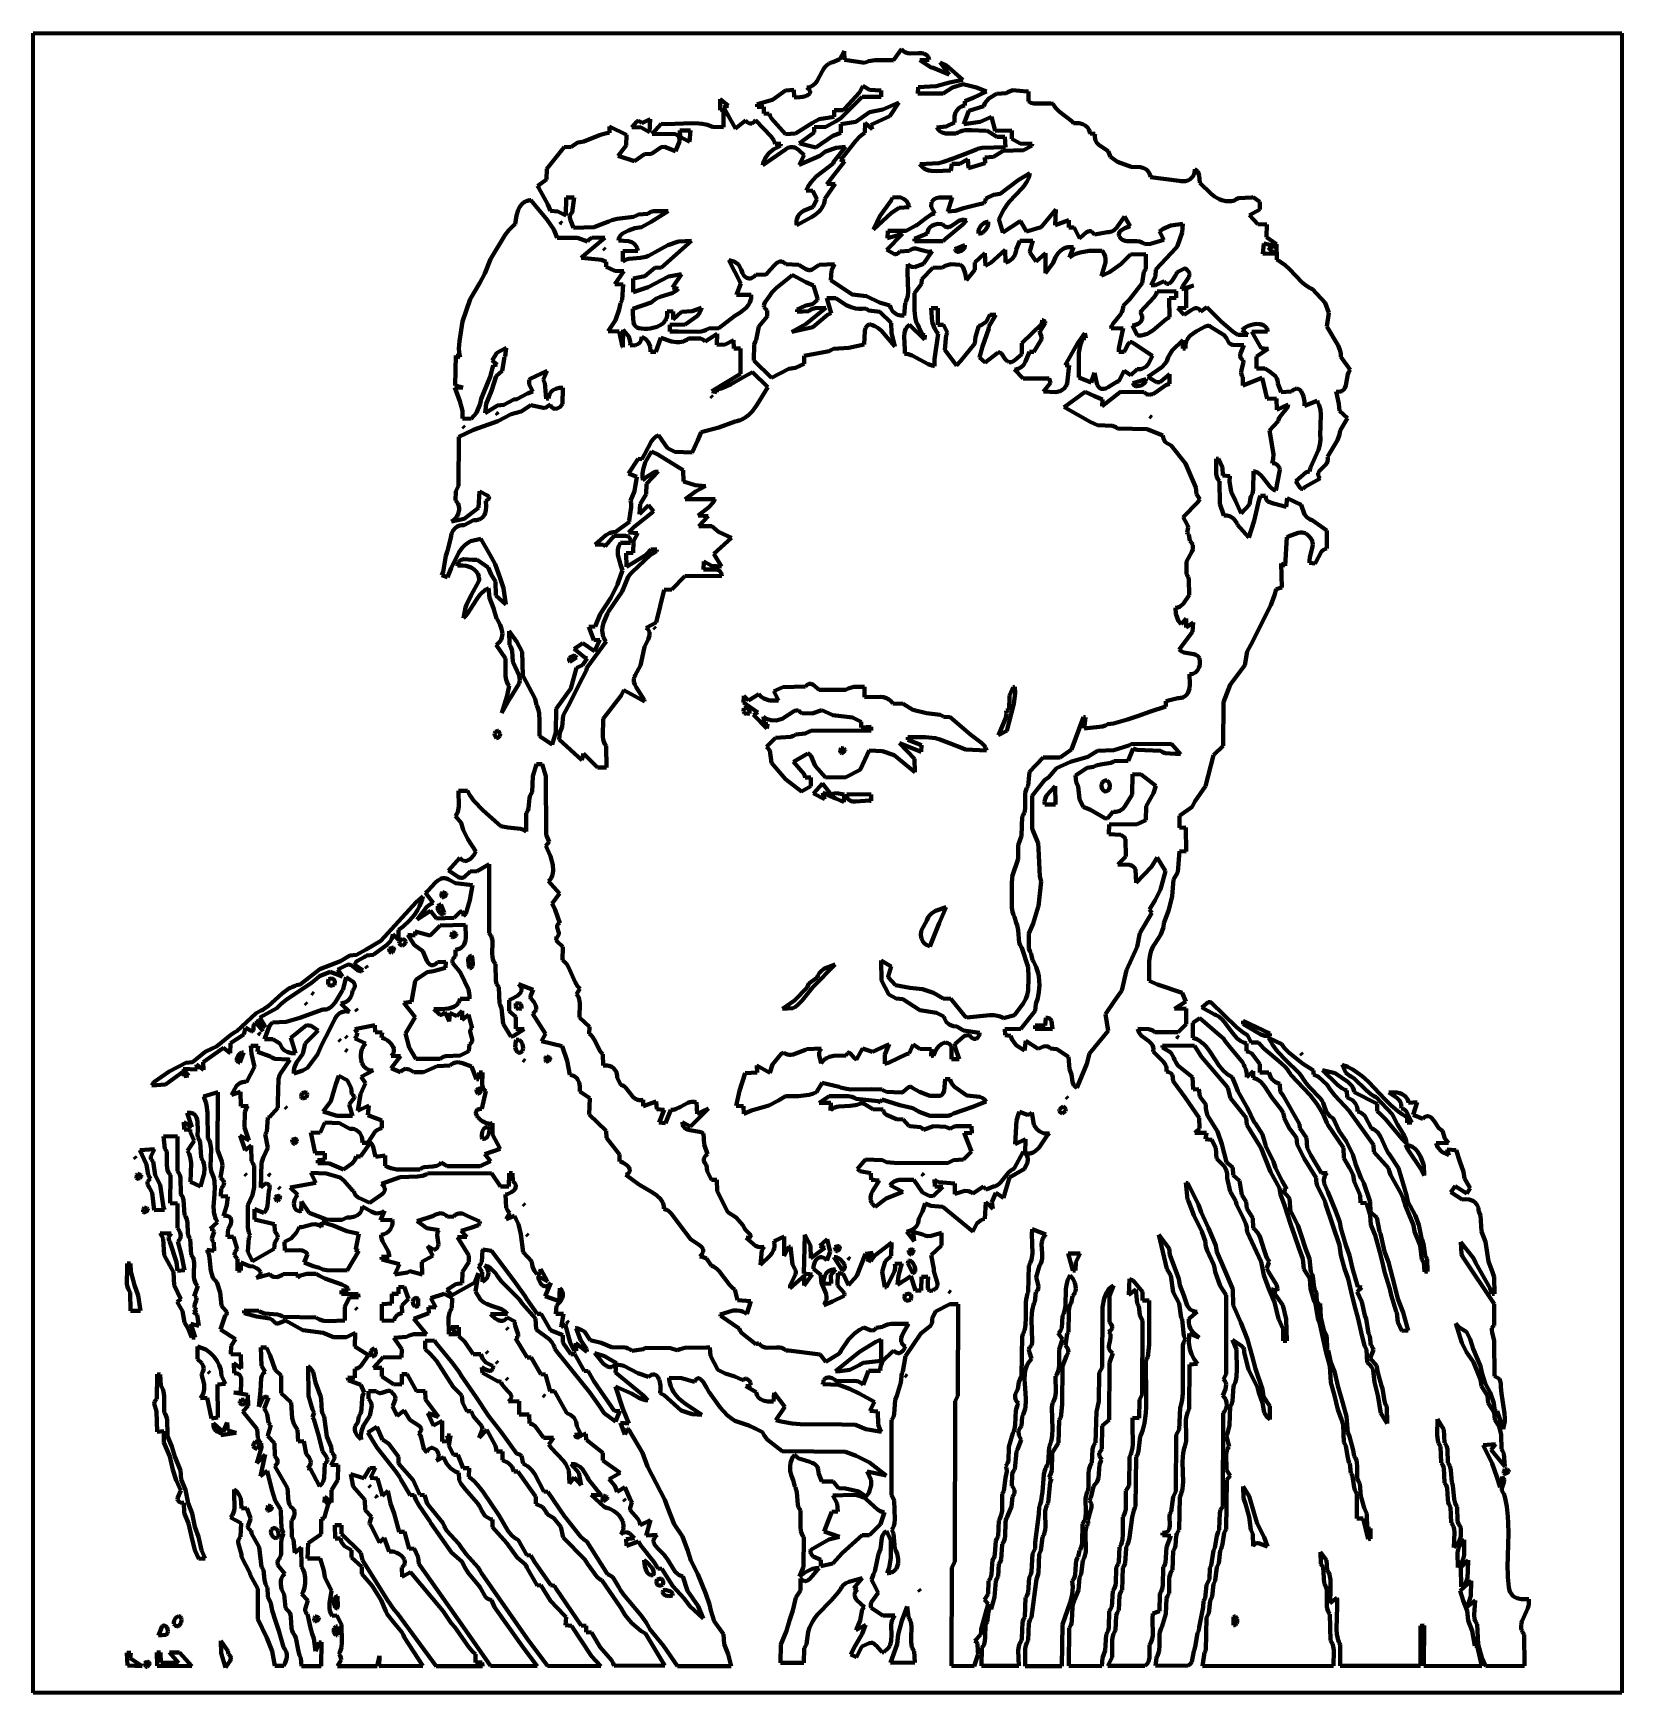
# Model space of a CAD drawing. Header units: millimetres. Extents: x 0 to 6.58, y 0 to 6.88.
import ezdxf

# ---------------------------------------------------------------- set-up
doc = ezdxf.new("R2010")
doc.units = ezdxf.units.MM
doc.layers.add('color#020202ff', color=7, linetype='CONTINUOUS', lineweight=100)
doc.layers.add('color#ffffffff', color=7, linetype='CONTINUOUS', lineweight=100)

msp = doc.modelspace()

# ---------------------------------------------------------------- linework, layer by layer
at = {"layer": 'color#020202ff'}
for p, q in [((3.5646, 6.7639), (3.5985, 6.8095)), ((3.5985, 6.8095), (3.6014, 6.8055)), ((3.2813, 6.7346), (3.2849, 6.7386)), ((3.2849, 6.7386), (3.2887, 6.7424)), ((3.2887, 6.7424), (3.2928, 6.7458)), ((3.2928, 6.7458), (3.2973, 6.7488)), ((3.2973, 6.7488), (3.3021, 6.7515)), ((3.3021, 6.7515), (3.3074, 6.7537)), ((3.3074, 6.7537), (3.3131, 6.7555)), ((3.3131, 6.7555), (3.3431, 6.7668)), ((3.3431, 6.7668), (3.3605, 6.7999)), ((3.3605, 6.7999), (3.3621, 6.7649)), ((3.3621, 6.7649), (3.4458, 6.7523)), ((3.4458, 6.7523), (3.4614, 6.7585)), ((3.4614, 6.7585), (3.4897, 6.7637)), ((3.4897, 6.7637), (3.5646, 6.7639)), ((3.6014, 6.8055), (3.6047, 6.8021)), ((3.6047, 6.8021), (3.6082, 6.7992)), ((3.6082, 6.7992), (3.6121, 6.7969)), ((3.6121, 6.7969), (3.6161, 6.795)), ((3.6161, 6.795), (3.6204, 6.7936)), ((3.6204, 6.7936), (3.6249, 6.7926)), ((3.6249, 6.7926), (3.6343, 6.7915)), ((3.6343, 6.7915), (3.669, 6.7923)), ((3.669, 6.7923), (3.6784, 6.7921)), ((3.713, 6.7648), (3.6742, 6.7631)), ((3.6742, 6.7631), (3.7207, 6.733)), ((3.6784, 6.7921), (3.6829, 6.7918)), ((3.6829, 6.7918), (3.6872, 6.7911)), ((3.6872, 6.7911), (3.6913, 6.7902)), ((3.6913, 6.7902), (3.6952, 6.7888)), ((3.6952, 6.7888), (3.6988, 6.7871)), ((3.6988, 6.7871), (3.7021, 6.7848)), ((3.7021, 6.7848), (3.705, 6.7821)), ((3.705, 6.7821), (3.7076, 6.7788)), ((3.7076, 6.7788), (3.7099, 6.7748)), ((3.7099, 6.7748), (3.7117, 6.7702)), ((3.7117, 6.7702), (3.713, 6.7648)), ((3.7963, 6.7035), (3.7589, 6.754)), ((3.7589, 6.754), (3.7845, 6.7412)), ((3.7845, 6.7412), (3.8519, 6.6824)), ((3.2393, 6.6659), (3.2427, 6.6697)), ((3.2427, 6.6697), (3.2487, 6.6781)), ((3.2487, 6.6781), (3.2694, 6.7166)), ((3.2694, 6.7166), (3.275, 6.7259)), ((3.275, 6.7259), (3.2813, 6.7346)), ((3.7207, 6.733), (3.7301, 6.7319)), ((3.7301, 6.7319), (3.7963, 6.7035)), ((3.7977, 6.6711), (3.7417, 6.655)), ((3.8519, 6.6824), (3.7977, 6.6711)), ((2.8471, 6.5558), (2.847, 6.6012)), ((2.847, 6.6012), (2.8801, 6.5751)), ((3.0643, 6.5991), (3.1182, 6.6375)), ((3.1182, 6.6375), (3.1516, 6.6406)), ((3.1516, 6.6406), (3.1533, 6.6098)), ((3.1533, 6.6098), (3.159, 6.6093)), ((3.159, 6.6093), (3.1657, 6.6092)), ((3.1657, 6.6092), (3.1888, 6.6117)), ((3.1888, 6.6117), (3.2, 6.6145)), ((3.2, 6.6145), (3.2066, 6.617)), ((3.2066, 6.6497), (3.2125, 6.6506)), ((3.2106, 6.6464), (3.2066, 6.6497)), ((3.2066, 6.617), (3.2096, 6.6184)), ((3.2096, 6.6184), (3.2122, 6.62)), ((3.2138, 6.6433), (3.2106, 6.6464)), ((3.2122, 6.62), (3.2146, 6.6217)), ((3.2125, 6.6506), (3.2179, 6.6521)), ((3.2163, 6.6403), (3.2138, 6.6433)), ((3.2146, 6.6217), (3.2165, 6.6235)), ((3.2181, 6.6374), (3.2163, 6.6403)), ((3.2165, 6.6235), (3.218, 6.6255)), ((3.2179, 6.6521), (3.2229, 6.654)), ((3.218, 6.6255), (3.2191, 6.6276)), ((3.2192, 6.6348), (3.2181, 6.6374)), ((3.2191, 6.6276), (3.2197, 6.6298)), ((3.2197, 6.6322), (3.2192, 6.6348)), ((3.2197, 6.6298), (3.2197, 6.6322)), ((3.2229, 6.654), (3.2275, 6.6564)), ((3.2275, 6.6564), (3.2318, 6.6592)), ((3.2318, 6.6592), (3.2357, 6.6624)), ((3.2357, 6.6624), (3.2393, 6.6659)), ((3.347, 6.5234), (3.4356, 6.6114)), ((3.4237, 6.6287), (3.3615, 6.5623)), ((3.4328, 6.6444), (3.4237, 6.6287)), ((3.4379, 6.6572), (3.4328, 6.6444)), ((3.4356, 6.6114), (3.5139, 6.6114)), ((3.4653, 6.6397), (3.4379, 6.6572)), ((3.5139, 6.638), (3.4653, 6.6397)), ((3.5139, 6.6114), (3.5139, 6.638)), ((3.6667, 6.6521), (3.6666, 6.6255)), ((3.6666, 6.6255), (3.7714, 6.6257)), ((3.7417, 6.655), (3.6667, 6.6521)), ((3.7714, 6.6257), (3.8103, 6.6496)), ((3.8103, 6.6496), (3.8533, 6.6633)), ((3.8533, 6.6633), (3.9095, 6.6495)), ((3.8952, 6.6069), (3.8611, 6.5932)), ((3.9504, 6.6329), (3.8952, 6.6069)), ((3.9095, 6.6495), (3.9504, 6.6329)), ((3.9441, 6.5848), (3.9609, 6.6041)), ((3.9609, 6.6041), (3.9922, 6.6236)), ((3.9922, 6.6236), (4.0339, 6.6271)), ((4.0339, 6.6271), (4.0394, 6.6311)), ((4.0394, 6.6311), (4.0481, 6.6354)), ((4.0481, 6.6354), (4.0602, 6.6386)), ((4.0602, 6.6386), (4.1182, 6.6339)), ((4.1182, 6.6339), (4.1245, 6.6333)), ((4.1245, 6.6333), (4.1244, 6.5919)), ((2.8605, 6.5585), (2.8471, 6.5558)), ((2.8801, 6.5751), (2.8605, 6.5669)), ((2.8605, 6.5669), (2.8794, 6.5342)), ((2.8613, 6.4856), (2.8605, 6.5585)), ((2.8794, 6.5342), (2.9102, 6.4808)), ((2.9998, 6.5694), (3, 6.5803)), ((3.0277, 6.5694), (2.9998, 6.5694)), ((3, 6.5803), (3.0643, 6.5991)), ((3.0279, 6.5426), (3.0277, 6.5694)), ((3.0502, 6.5415), (3.0279, 6.5426)), ((3.0528, 6.5343), (3.0502, 6.5415)), ((3.0595, 6.521), (3.0528, 6.5343)), ((3.3198, 6.5559), (3.3194, 6.5292)), ((3.3554, 6.5555), (3.3198, 6.5559)), ((3.3615, 6.5623), (3.3554, 6.5555)), ((3.4661, 6.5482), (3.4092, 6.5073)), ((3.521, 6.5589), (3.4661, 6.5482)), ((3.4715, 6.4952), (3.5504, 6.5315)), ((3.5876, 6.5881), (3.521, 6.5589)), ((3.5504, 6.5315), (3.5876, 6.5881)), ((3.8226, 6.546), (3.8185, 6.5311)), ((3.8284, 6.5564), (3.8226, 6.546)), ((3.8344, 6.5631), (3.8284, 6.5564)), ((3.8418, 6.5686), (3.8344, 6.5631)), ((3.8475, 6.5715), (3.8418, 6.5686)), ((3.8539, 6.5738), (3.8475, 6.5715)), ((3.861, 6.5754), (3.8539, 6.5738)), ((3.8567, 6.4986), (3.8778, 6.5536)), ((3.8611, 6.5932), (3.861, 6.5754)), ((3.8778, 6.5536), (3.9392, 6.5722)), ((3.9392, 6.5722), (3.9441, 6.5848)), ((4.1244, 6.5919), (4.1339, 6.5872)), ((4.1339, 6.5872), (4.1474, 6.5835)), ((4.1474, 6.5835), (4.2164, 6.5832)), ((4.2164, 6.5832), (4.2269, 6.5822)), ((4.2269, 6.5822), (4.2308, 6.5747)), ((4.2308, 6.5747), (4.2377, 6.5647)), ((4.2377, 6.5647), (4.2519, 6.5505)), ((4.2519, 6.5505), (4.3035, 6.5108)), ((2.3889, 6.462), (2.3883, 6.4882)), ((2.3883, 6.4882), (2.4592, 6.4538)), ((2.4803, 6.4854), (2.501, 6.5087)), ((2.5199, 6.485), (2.4803, 6.4854)), ((2.501, 6.5087), (2.5053, 6.5109)), ((2.5053, 6.5109), (2.5083, 6.5114)), ((2.5083, 6.5114), (2.5114, 6.511)), ((2.5114, 6.511), (2.5146, 6.5094)), ((2.5146, 6.5094), (2.5163, 6.5082)), ((2.5163, 6.5082), (2.518, 6.5067)), ((2.518, 6.5067), (2.5198, 6.5048)), ((2.5198, 6.5048), (2.5216, 6.5026)), ((2.5534, 6.4655), (2.5199, 6.485)), ((2.5216, 6.5026), (2.5562, 6.519)), ((2.5562, 6.519), (2.5534, 6.4655)), ((2.5648, 6.4581), (2.6023, 6.5001)), ((2.6023, 6.5001), (2.6242, 6.4988)), ((2.6242, 6.4988), (2.729, 6.5025)), ((2.6804, 6.4718), (2.6807, 6.4458)), ((2.7237, 6.4718), (2.6804, 6.4718)), ((2.7197, 6.4252), (2.7237, 6.4718)), ((2.729, 6.5025), (2.7584, 6.5013)), ((2.7584, 6.5013), (2.7729, 6.4995)), ((2.7729, 6.4995), (2.7871, 6.4967)), ((2.7871, 6.4967), (2.7941, 6.4948)), ((2.7941, 6.4948), (2.801, 6.4927)), ((2.801, 6.4927), (2.8078, 6.4902)), ((2.8078, 6.4902), (2.8145, 6.4873)), ((2.8145, 6.4873), (2.8613, 6.4856)), ((2.9102, 6.4808), (2.9518, 6.5132)), ((2.9518, 6.5132), (2.9605, 6.5045)), ((2.9605, 6.5045), (2.9691, 6.5004)), ((2.9691, 6.5004), (2.9777, 6.5011)), ((2.9777, 6.5011), (2.9862, 6.5064)), ((2.9862, 6.5064), (2.9933, 6.5144)), ((2.9933, 6.5144), (3.0581, 6.4477)), ((3.1178, 6.4572), (3.0595, 6.521)), ((3.2292, 6.5031), (3.1594, 6.4597)), ((3.1756, 6.42), (3.2361, 6.464)), ((3.2572, 6.519), (3.2292, 6.5031)), ((3.2361, 6.464), (3.2362, 6.4858)), ((3.2362, 6.4858), (3.2845, 6.4873)), ((3.3194, 6.5292), (3.2572, 6.519)), ((3.2845, 6.4873), (3.3251, 6.5094)), ((3.3251, 6.5094), (3.347, 6.5234)), ((3.4092, 6.5073), (3.3472, 6.4981)), ((3.3472, 6.4981), (3.3474, 6.462)), ((3.4464, 6.4621), (3.4477, 6.5035)), ((3.4477, 6.5035), (3.4772, 6.4778)), ((3.4772, 6.4778), (3.4715, 6.4952)), ((3.7838, 6.4879), (3.7442, 6.485)), ((3.7442, 6.485), (3.748, 6.4791)), ((3.748, 6.4791), (3.7522, 6.474)), ((3.7522, 6.474), (3.7592, 6.468)), ((3.7592, 6.468), (3.767, 6.4635)), ((3.767, 6.4635), (3.7812, 6.4591)), ((3.8183, 6.5048), (3.7838, 6.4879)), ((3.8185, 6.5311), (3.8179, 6.5082)), ((3.8179, 6.5082), (3.8183, 6.5048)), ((3.8291, 6.4619), (3.833, 6.4643)), ((3.833, 6.4643), (3.8409, 6.4682)), ((3.8409, 6.4682), (3.8492, 6.4709)), ((3.8492, 6.4709), (3.862, 6.4734)), ((3.9238, 6.5084), (3.8567, 6.4986)), ((3.862, 6.4734), (3.8889, 6.4738)), ((3.8889, 6.4738), (3.9481, 6.471)), ((3.9713, 6.5282), (3.9238, 6.5084)), ((3.9481, 6.471), (3.9524, 6.4714)), ((3.9524, 6.4714), (3.9927, 6.445)), ((3.986, 6.471), (3.9713, 6.5282)), ((4.0549, 6.4725), (3.986, 6.471)), ((4.0559, 6.4369), (4.0549, 6.4725)), ((4.3035, 6.5108), (4.3116, 6.5016)), ((4.3116, 6.5016), (4.3343, 6.502)), ((4.3343, 6.502), (4.3492, 6.4985)), ((4.3492, 6.4985), (4.3596, 6.4932)), ((4.3596, 6.4932), (4.3664, 6.4877)), ((4.3664, 6.4877), (4.372, 6.4809)), ((4.372, 6.4809), (4.3749, 6.4755)), ((4.3749, 6.4755), (4.3773, 6.4695)), ((4.3773, 6.4695), (4.3789, 6.4628)), ((4.3789, 6.4628), (4.3795, 6.4592)), ((2.1292, 6.3129), (2.2, 6.4025)), ((2.2, 6.4025), (2.2296, 6.4038)), ((2.2296, 6.4038), (2.2576, 6.4227)), ((2.2576, 6.4227), (2.2674, 6.4235)), ((2.2674, 6.4235), (2.2816, 6.4262)), ((2.2816, 6.4262), (2.3473, 6.4525)), ((2.3473, 6.4525), (2.3698, 6.4595)), ((2.3698, 6.4595), (2.384, 6.4617)), ((2.384, 6.4617), (2.3889, 6.462)), ((2.4578, 6.4094), (2.4248, 6.3668)), ((2.4592, 6.4538), (2.4578, 6.4094)), ((2.5628, 6.3759), (2.6028, 6.4031)), ((2.6616, 6.4572), (2.5648, 6.4581)), ((2.6028, 6.4031), (2.6162, 6.4037)), ((2.6162, 6.4037), (2.6621, 6.3859)), ((2.6649, 6.4554), (2.6616, 6.4572)), ((2.6621, 6.3859), (2.6779, 6.4258)), ((2.6678, 6.4536), (2.6649, 6.4554)), ((2.6703, 6.4517), (2.6678, 6.4536)), ((2.6725, 6.4497), (2.6703, 6.4517)), ((2.6743, 6.4476), (2.6725, 6.4497)), ((2.6758, 6.4454), (2.6743, 6.4476)), ((2.6769, 6.4431), (2.6758, 6.4454)), ((2.6784, 6.4384), (2.6769, 6.4431)), ((2.6779, 6.4258), (2.6788, 6.4335)), ((2.6788, 6.4335), (2.6784, 6.4384)), ((2.6807, 6.4458), (2.7197, 6.4252)), ((3.069, 6.3939), (3.0502, 6.379)), ((3.0581, 6.4477), (3.0677, 6.433)), ((3.0677, 6.433), (3.0734, 6.4209)), ((3.097, 6.408), (3.069, 6.3939)), ((3.0734, 6.4209), (3.0749, 6.4167)), ((3.0749, 6.4167), (3.0978, 6.4167)), ((3.0978, 6.4167), (3.097, 6.408)), ((3.1176, 6.3936), (3.1206, 6.3959)), ((3.1594, 6.4597), (3.1178, 6.4572)), ((3.1206, 6.3959), (3.1237, 6.398)), ((3.1237, 6.398), (3.1267, 6.3996)), ((3.1267, 6.3996), (3.1327, 6.402)), ((3.1327, 6.402), (3.1386, 6.4032)), ((3.1386, 6.4032), (3.1444, 6.4034)), ((3.1444, 6.4034), (3.1501, 6.4026)), ((3.1501, 6.4026), (3.1585, 6.3998)), ((3.1585, 6.3998), (3.1716, 6.3918)), ((3.1776, 6.4185), (3.1756, 6.42)), ((3.2431, 6.402), (3.1776, 6.4185)), ((3.3134, 6.4498), (3.2431, 6.402)), ((3.2836, 6.3853), (3.3269, 6.4006)), ((3.3474, 6.462), (3.3134, 6.4498)), ((3.3669, 6.4039), (3.3183, 6.3439)), ((3.3269, 6.4006), (3.3669, 6.4039)), ((3.3563, 6.3624), (3.4076, 6.4277)), ((3.4076, 6.4277), (3.4253, 6.4465)), ((3.4253, 6.4465), (3.4374, 6.4564)), ((3.4374, 6.4564), (3.4464, 6.4621)), ((3.7812, 6.4591), (3.8254, 6.4592)), ((3.8254, 6.4592), (3.8291, 6.4619)), ((3.9088, 6.3938), (3.8525, 6.3706)), ((3.9128, 6.3953), (3.9088, 6.3938)), ((3.9329, 6.4006), (3.9128, 6.3953)), ((4.0289, 6.4024), (3.9329, 6.4006)), ((3.9927, 6.445), (4.0266, 6.445)), ((4.0266, 6.445), (4.0289, 6.4024)), ((4.0905, 6.418), (4.0559, 6.4369)), ((4.1393, 6.4166), (4.0905, 6.418)), ((4.1041, 6.3905), (4.1387, 6.4077)), ((4.1387, 6.4077), (4.1393, 6.4166)), ((4.3795, 6.4592), (4.4002, 6.4586)), ((4.3996, 6.4546), (4.3992, 6.4508)), ((4.3992, 6.4508), (4.3993, 6.4436)), ((4.3993, 6.4436), (4.4004, 6.437)), ((4.4002, 6.4586), (4.3996, 6.4546)), ((4.4004, 6.437), (4.4024, 6.4309)), ((4.4024, 6.4309), (4.407, 6.4226)), ((4.407, 6.4226), (4.4154, 6.413)), ((4.4154, 6.413), (4.4552, 6.3865)), ((2.4248, 6.3668), (2.4915, 6.3451)), ((2.4915, 6.3451), (2.5335, 6.3741)), ((2.5335, 6.3741), (2.5628, 6.3759)), ((3.0239, 6.3277), (3.1176, 6.3936)), ((3.0251, 6.3356), (3.0239, 6.3277)), ((3.027, 6.3432), (3.0251, 6.3356)), ((3.0314, 6.354), (3.027, 6.3432)), ((3.0397, 6.3672), (3.0314, 6.354)), ((3.0502, 6.379), (3.0397, 6.3672)), ((3.1716, 6.3918), (3.1945, 6.3696)), ((3.1945, 6.3696), (3.1741, 6.3298)), ((3.1741, 6.3298), (3.2598, 6.3672)), ((3.3153, 6.3353), (3.2448, 6.2816)), ((3.2598, 6.3672), (3.2836, 6.3853)), ((3.2884, 6.2496), (3.3625, 6.3431)), ((3.3183, 6.3439), (3.3153, 6.3353)), ((3.3447, 6.3519), (3.3563, 6.3624)), ((3.3625, 6.3431), (3.3447, 6.3519)), ((3.7527, 6.3359), (3.6744, 6.3328)), ((3.6744, 6.3328), (3.6774, 6.3283)), ((3.6774, 6.3283), (3.6806, 6.3243)), ((3.7721, 6.3426), (3.7527, 6.3359)), ((3.8124, 6.3566), (3.7721, 6.3426)), ((3.8032, 6.3046), (3.8065, 6.3341)), ((3.8065, 6.3341), (3.8399, 6.3343)), ((3.8525, 6.3706), (3.8124, 6.3566)), ((3.8399, 6.3343), (3.8728, 6.3534)), ((3.8728, 6.3534), (3.8766, 6.3158)), ((3.8766, 6.3158), (3.9447, 6.3361)), ((3.944, 6.3607), (3.98, 6.3627)), ((3.9447, 6.3361), (3.944, 6.3607)), ((3.98, 6.3627), (4.0202, 6.3877)), ((4.0202, 6.3877), (4.1041, 6.3905)), ((4.4552, 6.3865), (4.465, 6.3631)), ((4.465, 6.3631), (4.4937, 6.3419)), ((4.4937, 6.3419), (4.5494, 6.3217)), ((2.0918, 6.2429), (2.1275, 6.2694)), ((2.1275, 6.2694), (2.1292, 6.3129)), ((3.2228, 6.2569), (3.2105, 6.2387)), ((3.2448, 6.2816), (3.2228, 6.2569)), ((3.6806, 6.3243), (3.6839, 6.3207)), ((3.6839, 6.3207), (3.6875, 6.3176)), ((3.6875, 6.3176), (3.6912, 6.3148)), ((3.6912, 6.3148), (3.695, 6.3125)), ((3.695, 6.3125), (3.699, 6.3104)), ((3.699, 6.3104), (3.7032, 6.3087)), ((3.7032, 6.3087), (3.7119, 6.3062)), ((3.7119, 6.3062), (3.721, 6.3047)), ((3.721, 6.3047), (3.745, 6.3041)), ((3.745, 6.3041), (3.794, 6.3056)), ((3.794, 6.3056), (3.8032, 6.3046)), ((4.0812, 6.2668), (4.0067, 6.2096)), ((4.1305, 6.2958), (4.0812, 6.2668)), ((4.1141, 6.2531), (4.1174, 6.2586)), ((4.1174, 6.2586), (4.1204, 6.2643)), ((4.1204, 6.2643), (4.1231, 6.2701)), ((4.1231, 6.2701), (4.1254, 6.2762)), ((4.1254, 6.2762), (4.1275, 6.2825)), ((4.1275, 6.2825), (4.1292, 6.289)), ((4.1292, 6.289), (4.1305, 6.2958)), ((4.5494, 6.3217), (4.5894, 6.3198)), ((4.5894, 6.3198), (4.6025, 6.3159)), ((4.6025, 6.3159), (4.6112, 6.3113)), ((4.6112, 6.3113), (4.6164, 6.3073)), ((4.6164, 6.3073), (4.6209, 6.3024)), ((4.6209, 6.3024), (4.6247, 6.2967)), ((4.6247, 6.2967), (4.6263, 6.2934)), ((4.6263, 6.2934), (4.6277, 6.2899)), ((4.6277, 6.2899), (4.6289, 6.2862)), ((4.6289, 6.2862), (4.6298, 6.2822)), ((4.6298, 6.2822), (4.6305, 6.2779)), ((4.6305, 6.2779), (4.7489, 6.264)), ((4.7489, 6.264), (4.7555, 6.2623)), ((4.7555, 6.2623), (4.7654, 6.2614)), ((4.7654, 6.2614), (4.7752, 6.2624)), ((4.7752, 6.2624), (4.7845, 6.2652)), ((4.7845, 6.2652), (4.793, 6.2696)), ((4.793, 6.2696), (4.8005, 6.2755)), ((4.8005, 6.2755), (4.8047, 6.2802)), ((4.8047, 6.2802), (4.8082, 6.2854)), ((4.8082, 6.2854), (4.8109, 6.2912)), ((4.8109, 6.2912), (4.8127, 6.2975)), ((4.8127, 6.2975), (4.8135, 6.3042)), ((4.8135, 6.3042), (4.8133, 6.3113)), ((4.8133, 6.3113), (4.8196, 6.3077)), ((4.8196, 6.3077), (4.8257, 6.3016)), ((4.8257, 6.3016), (4.832, 6.286)), ((4.832, 6.286), (4.8352, 6.255)), ((2.0941, 6.2352), (2.0918, 6.2429)), ((2.1327, 6.1653), (2.0941, 6.2352)), ((2.2089, 6.1946), (2.2077, 6.1198)), ((2.2413, 6.1941), (2.2089, 6.1946)), ((2.234, 6.1319), (2.2413, 6.1941)), ((3.2105, 6.2387), (3.2029, 6.2239)), ((3.2029, 6.2239), (3.231, 6.2218)), ((3.231, 6.2218), (3.2481, 6.1878)), ((3.2481, 6.1878), (3.2321, 6.1558)), ((3.28, 6.1831), (3.2805, 6.1894)), ((3.2805, 6.1894), (3.3238, 6.2505)), ((3.3238, 6.2505), (3.2884, 6.2496)), ((3.5609, 6.1942), (3.556, 6.1823)), ((3.5806, 6.196), (3.5609, 6.1942)), ((3.5958, 6.1938), (3.5806, 6.196)), ((3.6067, 6.1894), (3.5958, 6.1938)), ((3.6138, 6.1846), (3.6067, 6.1894)), ((3.7367, 6.189), (3.7317, 6.1855)), ((3.7422, 6.1916), (3.7367, 6.189)), ((3.7539, 6.1945), (3.7422, 6.1916)), ((3.8083, 6.195), (3.7539, 6.1945)), ((3.7902, 6.1367), (3.8083, 6.195)), ((3.9482, 6.19), (3.9459, 6.1803)), ((3.979, 6.2059), (3.9482, 6.19)), ((4.0067, 6.2096), (3.979, 6.2059)), ((4.0451, 6.1763), (4.0989, 6.2327)), ((4.0989, 6.2327), (4.1069, 6.2427)), ((4.1069, 6.2427), (4.1141, 6.2531)), ((4.8352, 6.255), (4.8811, 6.2093)), ((4.8811, 6.2093), (4.8952, 6.1988)), ((4.8952, 6.1988), (4.9051, 6.1927)), ((4.9051, 6.1927), (4.9152, 6.1875)), ((4.9152, 6.1875), (4.9258, 6.1834)), ((4.9852, 6.1868), (4.9951, 6.1916)), ((4.9951, 6.1916), (5.0507, 6.1949)), ((5.0507, 6.1949), (5.0562, 6.1952)), ((5.0562, 6.1952), (5.0834, 6.1765)), ((1.9974, 6.0843), (2.0026, 6.1197)), ((2.0026, 6.1197), (2.0096, 6.1417)), ((2.0096, 6.1417), (2.0155, 6.1538)), ((2.0155, 6.1538), (2.0204, 6.1611)), ((2.0204, 6.1611), (2.0259, 6.1676)), ((2.0259, 6.1676), (2.0291, 6.1705)), ((2.0291, 6.1705), (2.0324, 6.1732)), ((2.0324, 6.1732), (2.0359, 6.1756)), ((2.0359, 6.1756), (2.0396, 6.1777)), ((2.0396, 6.1777), (2.0436, 6.1795)), ((2.0436, 6.1795), (2.0479, 6.181)), ((2.0479, 6.181), (2.0523, 6.1821)), ((2.0523, 6.1821), (2.057, 6.1829)), ((2.057, 6.1829), (2.062, 6.1834)), ((2.062, 6.1834), (2.1301, 6.1024)), ((2.1435, 6.1393), (2.1327, 6.1653)), ((2.1737, 6.1367), (2.1435, 6.1393)), ((2.2077, 6.1198), (2.1737, 6.1367)), ((2.2239, 6.1182), (2.2253, 6.1223)), ((2.2253, 6.1223), (2.2278, 6.1263)), ((2.2278, 6.1263), (2.2295, 6.1282)), ((2.2295, 6.1282), (2.2316, 6.1301)), ((2.2316, 6.1301), (2.234, 6.1319)), ((2.5002, 6.1193), (2.4876, 6.1149)), ((2.5083, 6.1233), (2.5002, 6.1193)), ((2.5471, 6.1262), (2.5083, 6.1233)), ((2.5521, 6.1303), (2.5471, 6.1262)), ((2.56, 6.1347), (2.5521, 6.1303)), ((2.5712, 6.1383), (2.56, 6.1347)), ((2.5607, 6.0935), (2.6317, 6.1384)), ((2.6317, 6.1384), (2.5712, 6.1383)), ((3.1747, 6.1242), (3.1703, 6.1184)), ((3.1826, 6.1319), (3.1747, 6.1242)), ((3.192, 6.1386), (3.1826, 6.1319)), ((3.2321, 6.1558), (3.192, 6.1386)), ((3.2258, 6.1134), (3.2406, 6.1231)), ((3.2406, 6.1231), (3.2497, 6.1303)), ((3.2497, 6.1303), (3.258, 6.138)), ((3.258, 6.138), (3.2617, 6.1422)), ((3.2617, 6.1422), (3.2652, 6.1465)), ((3.2652, 6.1465), (3.2684, 6.151)), ((3.2684, 6.151), (3.2713, 6.1558)), ((3.2713, 6.1558), (3.2738, 6.1608)), ((3.2738, 6.1608), (3.276, 6.166)), ((3.276, 6.166), (3.2777, 6.1714)), ((3.2777, 6.1714), (3.2791, 6.1771)), ((3.2791, 6.1771), (3.28, 6.1831)), ((3.4823, 6.0624), (3.5571, 6.1306)), ((3.556, 6.1823), (3.5092, 6.1176)), ((3.5571, 6.1306), (3.5893, 6.152)), ((3.5893, 6.152), (3.6302, 6.1544)), ((3.6199, 6.1783), (3.6138, 6.1846)), ((3.6249, 6.1706), (3.6199, 6.1783)), ((3.6275, 6.1646), (3.6249, 6.1706)), ((3.6295, 6.1579), (3.6275, 6.1646)), ((3.6302, 6.1544), (3.6295, 6.1579)), ((3.7209, 6.1233), (3.6973, 6.1072)), ((3.73, 6.1264), (3.7209, 6.1233)), ((3.7229, 6.1755), (3.7217, 6.1559)), ((3.7217, 6.1559), (3.7366, 6.1276)), ((3.7249, 6.1784), (3.7229, 6.1755)), ((3.7271, 6.1811), (3.7249, 6.1784)), ((3.7317, 6.1855), (3.7271, 6.1811)), ((3.7366, 6.1276), (3.73, 6.1264)), ((3.8224, 6.139), (3.7902, 6.1367)), ((3.8549, 6.1497), (3.8224, 6.139)), ((3.9107, 6.1634), (3.8549, 6.1497)), ((3.9391, 6.171), (3.9107, 6.1634)), ((3.9459, 6.1803), (3.9391, 6.171)), ((4.0023, 6.1042), (4.0229, 6.1445)), ((4.0229, 6.1445), (4.0261, 6.1502)), ((4.0261, 6.1502), (4.0331, 6.1611)), ((4.0331, 6.1611), (4.0451, 6.1763)), ((4.2375, 6.1449), (4.1765, 6.0721)), ((4.2356, 6.0793), (4.2375, 6.1449)), ((4.9258, 6.1834), (4.9312, 6.1817)), ((4.9312, 6.1817), (4.9367, 6.1804)), ((4.9367, 6.1804), (4.9424, 6.1794)), ((4.9424, 6.1794), (4.9481, 6.1787)), ((4.9481, 6.1787), (4.9539, 6.1785)), ((4.9539, 6.1785), (4.9599, 6.1785)), ((4.9599, 6.1785), (4.9659, 6.179)), ((4.9659, 6.179), (4.9721, 6.1799)), ((4.9721, 6.1799), (4.9784, 6.1813)), ((4.9784, 6.1813), (4.9852, 6.1868)), ((5.0833, 6.1448), (5.0398, 6.1218)), ((5.0398, 6.1218), (5.0746, 6.0832)), ((5.0834, 6.1765), (5.0833, 6.1448)), ((1.9558, 6.0391), (1.9706, 6.0585)), ((1.9706, 6.0585), (1.9832, 6.072)), ((1.9832, 6.072), (1.9925, 6.0804)), ((1.9925, 6.0804), (1.9974, 6.0843)), ((2.1301, 6.1024), (2.1582, 6.062)), ((2.1582, 6.062), (2.1709, 6.0274)), ((2.1833, 6.0937), (2.1902, 6.0873)), ((2.1886, 6.0887), (2.1833, 6.0937)), ((2.1902, 6.0873), (2.1886, 6.0887)), ((2.2236, 6.1117), (2.2239, 6.1182)), ((2.2265, 6.1006), (2.2236, 6.1117)), ((2.2395, 6.069), (2.2265, 6.1006)), ((2.3246, 6.0721), (2.2395, 6.069)), ((2.3413, 6.0783), (2.3246, 6.0721)), ((2.3814, 6.0931), (2.3413, 6.0783)), ((2.3856, 6.0953), (2.3814, 6.0931)), ((2.3983, 6.1004), (2.3856, 6.0953)), ((2.4204, 6.1055), (2.3983, 6.1004)), ((2.4876, 6.1149), (2.4204, 6.1055)), ((2.4425, 6.0454), (2.4666, 6.0581)), ((2.4666, 6.0581), (2.4933, 6.0671)), ((2.4933, 6.0671), (2.5209, 6.0711)), ((2.5209, 6.0711), (2.5607, 6.0935)), ((3.163, 6.0974), (3.1628, 6.0933)), ((3.1628, 6.0933), (3.1628, 6.0891)), ((3.1628, 6.0891), (3.1633, 6.0847)), ((3.1635, 6.1013), (3.163, 6.0974)), ((3.1633, 6.0847), (3.1641, 6.0801)), ((3.1643, 6.105), (3.1635, 6.1013)), ((3.1641, 6.0801), (3.2258, 6.1134)), ((3.1668, 6.112), (3.1643, 6.105)), ((3.1703, 6.1184), (3.1668, 6.112)), ((3.5092, 6.1176), (3.4823, 6.0624)), ((3.5421, 6.0556), (3.5406, 6.0265)), ((3.6173, 6.0565), (3.5421, 6.0556)), ((3.6582, 6.0788), (3.6173, 6.0565)), ((3.6612, 6.0801), (3.6582, 6.0788)), ((3.6973, 6.1072), (3.6612, 6.0801)), ((3.7043, 6.045), (3.7068, 6.0544)), ((3.7068, 6.0544), (3.7106, 6.0626)), ((3.7106, 6.0626), (3.7156, 6.0695)), ((3.7156, 6.0695), (3.7236, 6.0767)), ((3.7236, 6.0767), (3.7333, 6.0817)), ((3.7333, 6.0817), (3.747, 6.0848)), ((3.747, 6.0848), (3.7621, 6.0844)), ((3.7621, 6.0844), (3.7685, 6.0832)), ((3.7685, 6.0832), (3.7718, 6.0795)), ((3.7718, 6.0795), (3.7751, 6.0765)), ((3.7751, 6.0765), (3.7784, 6.0742)), ((3.7784, 6.0742), (3.7816, 6.0726)), ((3.8529, 6.0822), (3.7803, 6.0238)), ((3.7816, 6.0726), (3.7848, 6.0716)), ((3.7848, 6.0716), (3.7879, 6.0712)), ((3.7879, 6.0712), (3.7911, 6.0713)), ((3.7911, 6.0713), (3.7942, 6.0718)), ((3.7942, 6.0718), (3.7973, 6.0728)), ((3.7973, 6.0728), (3.8036, 6.0757)), ((3.8036, 6.0757), (3.8261, 6.0912)), ((3.8261, 6.0912), (3.8364, 6.0974)), ((3.8364, 6.0974), (3.84, 6.099)), ((3.84, 6.099), (3.8437, 6.1003)), ((3.8437, 6.1003), (3.8474, 6.1013)), ((3.8474, 6.1013), (3.8513, 6.1018)), ((3.8513, 6.1018), (3.8552, 6.1019)), ((3.8677, 6.0989), (3.8529, 6.0822)), ((3.8552, 6.1019), (3.8593, 6.1015)), ((3.8593, 6.1015), (3.8634, 6.1005)), ((3.8634, 6.1005), (3.8677, 6.0989)), ((3.9168, 6.0494), (3.917, 6.0562)), ((3.917, 6.0562), (3.9199, 6.0655)), ((3.9199, 6.0655), (3.9283, 6.0785)), ((3.9283, 6.0785), (3.9401, 6.0885)), ((3.9465, 6.06), (3.9348, 6.0499)), ((3.9401, 6.0885), (3.9487, 6.0925)), ((3.9549, 6.0732), (3.9465, 6.06)), ((3.9487, 6.0925), (3.9551, 6.0937)), ((3.9578, 6.0825), (3.9549, 6.0732)), ((3.9551, 6.0937), (3.9572, 6.0937)), ((3.9572, 6.0937), (3.9581, 6.0894)), ((3.9581, 6.0894), (3.9578, 6.0825)), ((4.0182, 6.0499), (4.0023, 6.1042)), ((4.0898, 6.0966), (4.0182, 6.0499)), ((4.0914, 6.0957), (4.0898, 6.0966)), ((4.1158, 6.053), (4.0914, 6.0957)), ((4.1765, 6.0721), (4.1158, 6.053)), ((4.2913, 6.101), (4.2356, 6.0793)), ((4.2917, 6.0695), (4.2913, 6.101)), ((4.3143, 6.0694), (4.2917, 6.0695)), ((4.3361, 6.0264), (4.3143, 6.0694)), ((4.365, 6.0507), (4.3381, 6.0278)), ((4.3715, 6.0541), (4.365, 6.0507)), ((4.3758, 6.0552), (4.3715, 6.0541)), ((4.3802, 6.0553), (4.3758, 6.0552)), ((4.3824, 6.0548), (4.3802, 6.0553)), ((4.3845, 6.054), (4.3824, 6.0548)), ((4.3867, 6.0529), (4.3845, 6.054)), ((4.3889, 6.0513), (4.3867, 6.0529)), ((4.391, 6.0494), (4.3889, 6.0513)), ((4.452, 6.0511), (4.3975, 6.0408)), ((4.456, 6.0511), (4.452, 6.0511)), ((4.4598, 6.0514), (4.456, 6.0511)), ((4.4633, 6.052), (4.4598, 6.0514)), ((4.47, 6.0539), (4.4633, 6.052)), ((4.476, 6.0568), (4.47, 6.0539)), ((4.4814, 6.0604), (4.476, 6.0568)), ((4.4909, 6.0696), (4.4814, 6.0604)), ((4.5229, 6.1152), (4.4909, 6.0696)), ((4.5002, 6.0472), (4.5021, 6.0511)), ((4.5021, 6.0511), (4.5064, 6.0565)), ((4.5064, 6.0565), (4.5236, 6.0677)), ((4.5463, 6.0762), (4.5229, 6.1152)), ((4.5236, 6.0677), (4.5463, 6.0762)), ((4.682, 6.0639), (4.6673, 6.0529)), ((4.6673, 6.0529), (4.6857, 6.0189)), ((4.7146, 6.0787), (4.682, 6.0639)), ((4.7647, 6.085), (4.7146, 6.0787)), ((4.7617, 6.0495), (4.7647, 6.085)), ((5.0746, 6.0832), (5.112, 6.0824)), ((5.112, 6.0824), (5.1112, 6.0298)), ((1.8955, 5.9391), (1.9558, 6.0391)), ((2.1709, 6.0274), (2.2552, 6.0268)), ((2.2552, 6.0268), (2.2966, 6.012)), ((2.3683, 6.0279), (2.2749, 5.9483)), ((2.2966, 6.012), (2.3, 6.0169)), ((2.3, 6.0169), (2.3039, 6.0208)), ((2.3039, 6.0208), (2.3082, 6.0237)), ((2.3082, 6.0237), (2.3152, 6.0267)), ((2.3152, 6.0267), (2.3389, 6.0287)), ((2.3389, 6.0287), (2.3683, 6.0279)), ((2.3636, 5.9838), (2.3703, 5.9769)), ((2.3689, 5.9785), (2.3636, 5.9838)), ((2.4253, 6.0167), (2.427, 6.0234)), ((2.4676, 6.0133), (2.4253, 6.0167)), ((2.427, 6.0234), (2.4294, 6.0294)), ((2.4294, 6.0294), (2.4342, 6.0371)), ((2.4342, 6.0371), (2.4425, 6.0454)), ((2.4803, 6.0089), (2.4676, 6.0133)), ((2.4886, 6.0039), (2.4803, 6.0089)), ((2.4934, 5.9997), (2.4886, 6.0039)), ((2.4976, 5.9946), (2.4934, 5.9997)), ((2.501, 5.9886), (2.4976, 5.9946)), ((2.5024, 5.9853), (2.501, 5.9886)), ((2.5036, 5.9817), (2.5024, 5.9853)), ((2.5046, 5.9778), (2.5036, 5.9817)), ((2.6298, 5.9967), (2.5497, 5.9531)), ((2.604, 5.9042), (2.7275, 6.0144)), ((2.6747, 6.0123), (2.6298, 5.9967)), ((2.7275, 6.0144), (2.6747, 6.0123)), ((3.6031, 6.0432), (3.538, 5.9772)), ((3.5406, 6.0265), (3.6031, 6.0432)), ((3.6424, 5.9811), (3.6454, 5.9821)), ((3.6454, 5.9821), (3.6515, 5.983)), ((3.6515, 5.983), (3.6578, 5.9828)), ((3.6524, 6.0238), (3.7043, 6.045)), ((3.6526, 6.0133), (3.6524, 6.0238)), ((3.7712, 6.014), (3.6526, 6.0133)), ((3.6578, 5.9828), (3.6775, 5.978)), ((3.7803, 6.0238), (3.7712, 6.014)), ((3.82, 5.9808), (3.8605, 5.9975)), ((3.8589, 5.9855), (3.8546, 5.98)), ((3.8606, 5.9894), (3.8589, 5.9855)), ((3.8605, 5.9975), (3.861, 5.9955)), ((3.8612, 5.9935), (3.8606, 5.9894)), ((3.861, 5.9955), (3.8612, 5.9935)), ((3.9177, 6.045), (3.9168, 6.0494)), ((3.9198, 6.0449), (3.9177, 6.045)), ((3.9262, 6.0459), (3.9198, 6.0449)), ((3.9348, 6.0499), (3.9262, 6.0459)), ((4.0733, 5.9792), (4.0882, 6.0143)), ((4.0882, 6.0143), (4.1428, 6.0143)), ((4.1428, 6.0143), (4.1307, 5.9709)), ((4.2648, 5.9791), (4.2714, 5.9829)), ((4.2714, 5.9829), (4.2784, 5.9859)), ((4.2784, 5.9859), (4.2859, 5.9881)), ((4.2859, 5.9881), (4.2938, 5.9891)), ((4.2938, 5.9891), (4.3021, 5.9892)), ((4.3108, 5.988), (4.2947, 5.9459)), ((4.3021, 5.9892), (4.3064, 5.9887)), ((4.3064, 5.9887), (4.3108, 5.988)), ((4.3381, 6.0278), (4.3361, 6.0264)), ((4.3932, 6.047), (4.391, 6.0494)), ((4.3954, 6.0442), (4.3932, 6.047)), ((4.3975, 6.0408), (4.3954, 6.0442)), ((4.4992, 6.0429), (4.5002, 6.0472)), ((4.4993, 6.0382), (4.4992, 6.0429)), ((4.4998, 6.0358), (4.4993, 6.0382)), ((4.5007, 6.0332), (4.4998, 6.0358)), ((4.5031, 6.0294), (4.5007, 6.0332)), ((4.5057, 6.0261), (4.5031, 6.0294)), ((4.5086, 6.0233), (4.5057, 6.0261)), ((4.5116, 6.0209), (4.5086, 6.0233)), ((4.5147, 6.0189), (4.5116, 6.0209)), ((4.518, 6.0173), (4.5147, 6.0189)), ((4.5214, 6.016), (4.518, 6.0173)), ((4.525, 6.0149), (4.5214, 6.016)), ((4.5324, 6.0136), (4.525, 6.0149)), ((4.5726, 6.0132), (4.5324, 6.0136)), ((4.5844, 6.0118), (4.5726, 6.0132)), ((4.5918, 6.0096), (4.5844, 6.0118)), ((4.5954, 6.0081), (4.5918, 6.0096)), ((4.5989, 6.0062), (4.5954, 6.0081)), ((4.6022, 6.004), (4.5989, 6.0062)), ((4.6054, 6.0013), (4.6022, 6.004)), ((4.6306, 6.0028), (4.6054, 6.0013)), ((4.6857, 6.0189), (4.6306, 6.0028)), ((4.6526, 5.8966), (4.7368, 5.9861)), ((4.7368, 5.9861), (4.7416, 5.994)), ((4.7416, 5.994), (4.7617, 6.0495)), ((5.0992, 6.0039), (5.0951, 5.9612)), ((5.1503, 5.9926), (5.0992, 6.0039)), ((5.1112, 6.0298), (5.1526, 6.0014)), ((5.1177, 5.9869), (5.1503, 5.9926)), ((5.1438, 5.9621), (5.1177, 5.9869)), ((5.1526, 6.0014), (5.1531, 5.9361)), ((1.8719, 5.88), (1.8955, 5.9391)), ((2.2749, 5.9483), (2.2722, 5.9448)), ((2.2722, 5.9448), (2.3547, 5.9361)), ((2.3547, 5.9361), (2.375, 5.9276)), ((2.3703, 5.9769), (2.3689, 5.9785)), ((2.375, 5.9276), (2.375, 5.9076)), ((2.4438, 5.9295), (2.444, 5.9717)), ((2.4503, 5.9339), (2.4438, 5.9295)), ((2.444, 5.9717), (2.5053, 5.9737)), ((2.4571, 5.9373), (2.4503, 5.9339)), ((2.4677, 5.9408), (2.4571, 5.9373)), ((2.5167, 5.9451), (2.4677, 5.9408)), ((2.5053, 5.9737), (2.5046, 5.9778)), ((2.539, 5.9489), (2.5167, 5.9451)), ((2.5497, 5.9531), (2.539, 5.9489)), ((2.9046, 5.9299), (2.8833, 5.9346)), ((2.8833, 5.9346), (2.9319, 5.8379)), ((2.923, 5.9164), (2.9046, 5.9299)), ((2.9345, 5.8954), (2.923, 5.9164)), ((3.0701, 5.9126), (3.0437, 5.8819)), ((3.0786, 5.9207), (3.0701, 5.9126)), ((3.0844, 5.9249), (3.0786, 5.9207)), ((3.0873, 5.9265), (3.0844, 5.9249)), ((3.0903, 5.9278), (3.0873, 5.9265)), ((3.0934, 5.9287), (3.0903, 5.9278)), ((3.0964, 5.9292), (3.0934, 5.9287)), ((3.0995, 5.9292), (3.0964, 5.9292)), ((3.1027, 5.9287), (3.0995, 5.9292)), ((3.1058, 5.9277), (3.1027, 5.9287)), ((3.1091, 5.9261), (3.1058, 5.9277)), ((3.1123, 5.9239), (3.1091, 5.9261)), ((3.1157, 5.921), (3.1123, 5.9239)), ((3.119, 5.9175), (3.1157, 5.921)), ((3.1722, 5.9154), (3.119, 5.9175)), ((3.2025, 5.8973), (3.1722, 5.9154)), ((3.2576, 5.9159), (3.2286, 5.8967)), ((3.3208, 5.9182), (3.2576, 5.9159)), ((3.3079, 5.8925), (3.3208, 5.9182)), ((3.538, 5.9772), (3.5689, 5.9593)), ((3.5689, 5.9593), (3.5744, 5.959)), ((3.5744, 5.959), (3.5799, 5.9606)), ((3.5799, 5.9606), (3.5836, 5.9627)), ((3.5836, 5.9627), (3.5872, 5.966)), ((3.5872, 5.966), (3.5908, 5.9704)), ((3.5908, 5.9704), (3.6312, 5.9736)), ((3.6241, 5.9182), (3.6236, 5.8844)), ((3.6283, 5.9141), (3.6241, 5.9182)), ((3.6348, 5.9095), (3.6283, 5.9141)), ((3.6312, 5.9736), (3.6339, 5.9761)), ((3.6339, 5.9761), (3.6367, 5.9782)), ((3.6367, 5.9782), (3.6395, 5.9799)), ((3.6395, 5.9799), (3.6424, 5.9811)), ((3.6896, 5.9189), (3.6528, 5.9055)), ((3.6775, 5.978), (3.7048, 5.9703)), ((3.7252, 5.9718), (3.6896, 5.9189)), ((3.7048, 5.9703), (3.7117, 5.9698)), ((3.7117, 5.9698), (3.7185, 5.9702)), ((3.7185, 5.9702), (3.7218, 5.9708)), ((3.7218, 5.9708), (3.7252, 5.9718)), ((3.7797, 5.9117), (3.8021, 5.9177)), ((3.8021, 5.9177), (3.8416, 5.9154)), ((3.8203, 5.9784), (3.82, 5.9808)), ((3.8209, 5.9762), (3.8203, 5.9784)), ((3.8218, 5.9744), (3.8209, 5.9762)), ((3.8229, 5.9729), (3.8218, 5.9744)), ((3.8243, 5.9716), (3.8229, 5.9729)), ((3.8258, 5.9707), (3.8243, 5.9716)), ((3.8294, 5.9696), (3.8258, 5.9707)), ((3.8335, 5.9695), (3.8294, 5.9696)), ((3.8379, 5.9703), (3.8335, 5.9695)), ((3.8468, 5.974), (3.8379, 5.9703)), ((3.8416, 5.9154), (3.8481, 5.911)), ((3.8546, 5.98), (3.8468, 5.974)), ((3.9027, 5.9251), (3.9441, 5.9635)), ((3.9028, 5.8948), (3.9027, 5.9251)), ((3.9441, 5.9635), (3.946, 5.9112)), ((3.946, 5.9112), (3.9686, 5.9232)), ((3.9686, 5.9232), (4.0276, 5.9778)), ((4.0276, 5.9778), (4.0289, 5.9254)), ((4.0289, 5.9254), (4.0444, 5.9307)), ((4.0444, 5.9307), (4.0586, 5.9412)), ((4.0586, 5.9412), (4.0683, 5.9558)), ((4.0683, 5.9558), (4.0729, 5.9736)), ((4.0729, 5.9736), (4.0733, 5.9792)), ((4.1307, 5.9709), (4.1321, 5.9656)), ((4.1321, 5.9656), (4.1569, 5.9295)), ((4.1569, 5.9295), (4.1954, 5.9634)), ((4.1954, 5.9634), (4.1948, 5.8814)), ((4.1948, 5.8814), (4.2268, 5.9243)), ((4.2268, 5.9243), (4.2363, 5.9466)), ((4.2363, 5.9466), (4.2475, 5.9633)), ((4.2475, 5.9633), (4.2557, 5.9719)), ((4.2557, 5.9719), (4.2648, 5.9791)), ((4.2947, 5.9459), (4.3071, 5.9541)), ((4.3071, 5.9541), (4.3201, 5.9606)), ((4.3201, 5.9606), (4.3381, 5.9668)), ((4.3381, 5.9668), (4.3759, 5.9729)), ((4.3759, 5.9729), (4.4293, 5.9736)), ((4.4434, 5.9246), (4.4272, 5.8701)), ((4.4293, 5.9736), (4.432, 5.9703)), ((4.432, 5.9703), (4.4365, 5.9637)), ((4.4365, 5.9637), (4.4398, 5.9569)), ((4.4398, 5.9569), (4.4421, 5.9499)), ((4.4421, 5.9499), (4.4438, 5.9392)), ((4.4438, 5.9392), (4.4434, 5.9246)), ((4.4603, 5.8849), (4.5068, 5.9178)), ((4.5068, 5.9178), (4.5472, 5.9581)), ((4.5472, 5.9581), (4.6114, 5.9591)), ((4.6114, 5.9591), (4.6104, 5.8969)), ((5.0951, 5.9612), (5.1438, 5.9621)), ((5.1531, 5.9361), (5.1592, 5.9333)), ((5.1592, 5.9333), (5.1651, 5.9301)), ((5.1651, 5.9301), (5.1763, 5.923)), ((5.1763, 5.923), (5.1868, 5.9151)), ((5.1868, 5.9151), (5.2063, 5.8971)), ((1.8512, 5.8413), (1.8719, 5.88)), ((2.375, 5.9076), (2.4109, 5.8903)), ((2.4478, 5.8887), (2.4108, 5.8347)), ((2.4109, 5.8903), (2.4478, 5.8887)), ((2.4858, 5.8584), (2.5344, 5.8683)), ((2.486, 5.8028), (2.4858, 5.8584)), ((2.5344, 5.8683), (2.5765, 5.9024)), ((2.633, 5.8665), (2.5489, 5.8231)), ((2.5765, 5.9024), (2.604, 5.9042)), ((2.6865, 5.877), (2.633, 5.8665)), ((2.6489, 5.8213), (2.6865, 5.877)), ((2.936, 5.8891), (2.9345, 5.8954)), ((2.9393, 5.8804), (2.936, 5.8891)), ((2.944, 5.8728), (2.9393, 5.8804)), ((2.9496, 5.8666), (2.944, 5.8728)), ((2.9562, 5.862), (2.9496, 5.8666)), ((2.9609, 5.8601), (2.9562, 5.862)), ((2.9658, 5.859), (2.9609, 5.8601)), ((2.9709, 5.859), (2.9658, 5.859)), ((2.9761, 5.8601), (2.9709, 5.859)), ((2.9813, 5.8624), (2.9761, 5.8601)), ((2.9839, 5.864), (2.9813, 5.8624)), ((2.9865, 5.866), (2.9839, 5.864)), ((2.9891, 5.8682), (2.9865, 5.866)), ((2.9917, 5.8709), (2.9891, 5.8682)), ((2.9942, 5.8738), (2.9917, 5.8709)), ((3.0361, 5.8753), (2.9942, 5.8738)), ((3.0386, 5.8772), (3.0361, 5.8753)), ((3.0437, 5.8819), (3.0386, 5.8772)), ((3.0798, 5.8206), (3.1422, 5.8703)), ((3.1422, 5.8703), (3.145, 5.8735)), ((3.145, 5.8735), (3.2021, 5.843)), ((3.2143, 5.8931), (3.2025, 5.8973)), ((3.2203, 5.8933), (3.2143, 5.8931)), ((3.2245, 5.8945), (3.2203, 5.8933)), ((3.2286, 5.8967), (3.2245, 5.8945)), ((3.3059, 5.8524), (3.3079, 5.8925)), ((3.3944, 5.7932), (3.3059, 5.8524)), ((3.6236, 5.8844), (3.6263, 5.8042)), ((3.6415, 5.9067), (3.6348, 5.9095)), ((3.6528, 5.9055), (3.6415, 5.9067)), ((3.6806, 5.8372), (3.6827, 5.8563)), ((3.6827, 5.8563), (3.7279, 5.9026)), ((3.7279, 5.9026), (3.7686, 5.9041)), ((3.7686, 5.9041), (3.7797, 5.9117)), ((3.8481, 5.911), (3.8545, 5.9039)), ((3.8545, 5.9039), (3.8626, 5.8814)), ((3.8626, 5.8814), (3.8679, 5.8523)), ((3.8679, 5.8523), (3.9028, 5.8948)), ((4.4272, 5.8701), (4.4603, 5.8849)), ((4.6026, 5.8866), (4.5956, 5.8392)), ((4.6104, 5.8969), (4.6026, 5.8866)), ((4.6335, 5.8315), (4.6511, 5.8688)), ((4.6864, 5.8478), (4.6505, 5.8307)), ((4.6511, 5.8688), (4.6526, 5.8966)), ((4.6885, 5.8444), (4.6864, 5.8478)), ((4.6906, 5.8417), (4.6885, 5.8444)), ((4.7187, 5.8477), (4.7145, 5.8431)), ((4.7334, 5.8707), (4.7187, 5.8477)), ((4.739, 5.8813), (4.7334, 5.8707)), ((4.7412, 5.8855), (4.739, 5.8813)), ((4.7469, 5.8875), (4.7412, 5.8855)), ((4.771, 5.9003), (4.7469, 5.8875)), ((4.7634, 5.8251), (4.7839, 5.8558)), ((4.775, 5.9001), (4.771, 5.9003)), ((4.7775, 5.8989), (4.775, 5.9001)), ((4.7798, 5.8968), (4.7775, 5.8989)), ((4.7818, 5.8935), (4.7798, 5.8968)), ((4.7846, 5.8911), (4.7818, 5.8935)), ((4.7839, 5.8558), (4.7885, 5.8643)), ((4.7869, 5.8885), (4.7846, 5.8911)), ((4.7886, 5.886), (4.7869, 5.8885)), ((4.7885, 5.8643), (4.7905, 5.8699)), ((4.7899, 5.8834), (4.7886, 5.886)), ((4.7908, 5.8807), (4.7899, 5.8834)), ((4.7905, 5.8699), (4.791, 5.8726)), ((4.7912, 5.8781), (4.7908, 5.8807)), ((4.791, 5.8726), (4.7913, 5.8754)), ((4.7913, 5.8754), (4.7912, 5.8781)), ((5.2063, 5.8971), (5.2569, 5.8441)), ((5.2569, 5.8441), (5.2721, 5.8314)), ((1.8113, 5.7729), (1.8512, 5.8413)), ((2.4108, 5.8347), (2.4453, 5.8335)), ((2.4453, 5.8335), (2.4412, 5.7709)), ((2.5489, 5.8231), (2.486, 5.8028)), ((2.5752, 5.7711), (2.5827, 5.7756)), ((2.5827, 5.7756), (2.5986, 5.7826)), ((2.5986, 5.7826), (2.6481, 5.7984)), ((2.6481, 5.7984), (2.6595, 5.8044)), ((2.6732, 5.8157), (2.6489, 5.8213)), ((2.6595, 5.8044), (2.6666, 5.8095)), ((2.6666, 5.8095), (2.6699, 5.8125)), ((2.6699, 5.8125), (2.6732, 5.8157)), ((2.9319, 5.8379), (2.9145, 5.7909)), ((2.9145, 5.7909), (2.9759, 5.7915)), ((2.9758, 5.7829), (2.9747, 5.7748)), ((2.9759, 5.7915), (2.9758, 5.7829)), ((3.0316, 5.7588), (3.0539, 5.7901)), ((3.0539, 5.7901), (3.0552, 5.7923)), ((3.0552, 5.7923), (3.0624, 5.8028)), ((3.0624, 5.8028), (3.0798, 5.8206)), ((3.2021, 5.843), (3.2339, 5.8297)), ((3.2339, 5.8297), (3.2506, 5.7756)), ((3.2506, 5.7756), (3.2494, 5.7689)), ((3.3074, 5.7146), (3.2885, 5.7779)), ((3.2885, 5.7779), (3.3265, 5.7776)), ((3.3265, 5.7776), (3.3692, 5.7485)), ((3.4534, 5.7861), (3.3944, 5.7932)), ((3.5065, 5.7588), (3.4534, 5.7861)), ((3.6215, 5.7769), (3.6178, 5.7664)), ((3.6241, 5.7876), (3.6215, 5.7769)), ((3.6263, 5.8042), (3.6241, 5.7876)), ((3.6517, 5.728), (3.6524, 5.7976)), ((3.6524, 5.7976), (3.6806, 5.8372)), ((4.5956, 5.8392), (4.5437, 5.7722)), ((4.5869, 5.7192), (4.646, 5.781)), ((4.6505, 5.8307), (4.6335, 5.8315)), ((4.646, 5.781), (4.6538, 5.7944)), ((4.6538, 5.7944), (4.6581, 5.8054)), ((4.6581, 5.8054), (4.7369, 5.8058)), ((4.6928, 5.8395), (4.6906, 5.8417)), ((4.6949, 5.8379), (4.6928, 5.8395)), ((4.6971, 5.8368), (4.6949, 5.8379)), ((4.6993, 5.8362), (4.6971, 5.8368)), ((4.7015, 5.8361), (4.6993, 5.8362)), ((4.7037, 5.8363), (4.7015, 5.8361)), ((4.7059, 5.837), (4.7037, 5.8363)), ((4.7081, 5.8381), (4.7059, 5.837)), ((4.736, 5.7784), (4.708, 5.7779)), ((4.708, 5.7779), (4.7089, 5.699)), ((4.7102, 5.8395), (4.7081, 5.8381)), ((4.7145, 5.8431), (4.7102, 5.8395)), ((4.7369, 5.8058), (4.736, 5.7784)), ((4.8088, 5.8301), (4.7598, 5.8147)), ((4.7598, 5.8147), (4.7611, 5.8198)), ((4.7611, 5.8198), (4.7634, 5.8251)), ((4.7778, 5.7367), (4.7784, 5.816)), ((4.7784, 5.816), (4.8088, 5.8301)), ((5.2721, 5.8314), (5.2831, 5.8238)), ((5.2831, 5.8238), (5.2888, 5.8204)), ((5.2888, 5.8204), (5.2948, 5.8173)), ((5.2948, 5.8173), (5.301, 5.8145)), ((5.301, 5.8145), (5.3541, 5.7584)), ((1.7796, 5.6812), (1.8113, 5.7729)), ((2.4279, 5.7299), (2.4125, 5.686)), ((2.4334, 5.7562), (2.4279, 5.7299)), ((2.4351, 5.7586), (2.4334, 5.7562)), ((2.4412, 5.7709), (2.4351, 5.7586)), ((2.4851, 5.7326), (2.5615, 5.7587)), ((2.4854, 5.7119), (2.4851, 5.7326)), ((2.4871, 5.6764), (2.4854, 5.7119)), ((2.5615, 5.7587), (2.5648, 5.7623)), ((2.5648, 5.7623), (2.5681, 5.7655)), ((2.5681, 5.7655), (2.5752, 5.7711)), ((2.6527, 5.7219), (2.6273, 5.7236)), ((2.6273, 5.7236), (2.6279, 5.717)), ((2.6279, 5.7107), (2.6273, 5.7048)), ((2.6279, 5.717), (2.6279, 5.7107)), ((2.6522, 5.6885), (2.6527, 5.7219)), ((2.6864, 5.7212), (2.6522, 5.6885)), ((2.7309, 5.7235), (2.6864, 5.7212)), ((2.7698, 5.7377), (2.7309, 5.7235)), ((2.7523, 5.7043), (2.7622, 5.7181)), ((2.7622, 5.7181), (2.7679, 5.7308)), ((2.7679, 5.7308), (2.7698, 5.7377)), ((2.929, 5.7162), (2.9082, 5.7038)), ((2.9541, 5.737), (2.929, 5.7162)), ((2.964, 5.7495), (2.9541, 5.737)), ((2.9698, 5.7597), (2.964, 5.7495)), ((2.9727, 5.7671), (2.9698, 5.7597)), ((2.9747, 5.7748), (2.9727, 5.7671)), ((3.0283, 5.7475), (3.0289, 5.752)), ((3.0287, 5.7429), (3.0283, 5.7475)), ((3.0294, 5.7407), (3.0287, 5.7429)), ((3.0289, 5.752), (3.0316, 5.7588)), ((3.0304, 5.7384), (3.0294, 5.7407)), ((3.0317, 5.7361), (3.0304, 5.7384)), ((3.0335, 5.7338), (3.0317, 5.7361)), ((3.0356, 5.7315), (3.0335, 5.7338)), ((3.0382, 5.7292), (3.0356, 5.7315)), ((3.0412, 5.7269), (3.0382, 5.7292)), ((3.0412, 5.7016), (3.0412, 5.7269)), ((3.1661, 5.73), (3.1653, 5.7212)), ((3.1653, 5.7212), (3.2137, 5.7239)), ((3.2016, 5.7464), (3.1661, 5.73)), ((3.2289, 5.753), (3.2016, 5.7464)), ((3.2844, 5.7371), (3.2026, 5.6712)), ((3.2137, 5.7239), (3.2223, 5.73)), ((3.2223, 5.73), (3.2412, 5.7359)), ((3.2494, 5.7689), (3.2289, 5.753)), ((3.2307, 5.6572), (3.2918, 5.7083)), ((3.2412, 5.7359), (3.2844, 5.7371)), ((3.2918, 5.7083), (3.3074, 5.7146)), ((3.3692, 5.7485), (3.3901, 5.7394)), ((3.3901, 5.7394), (3.4077, 5.7348)), ((3.4077, 5.7348), (3.4214, 5.733)), ((3.4214, 5.733), (3.4356, 5.7329)), ((3.4356, 5.7329), (3.4504, 5.7346)), ((3.4504, 5.7346), (3.4629, 5.7265)), ((3.4629, 5.7265), (3.5088, 5.7209)), ((3.5505, 5.7468), (3.5065, 5.7588)), ((3.5088, 5.7209), (3.5551, 5.6748)), ((3.5543, 5.7358), (3.5505, 5.7468)), ((3.5614, 5.7241), (3.5543, 5.7358)), ((3.5708, 5.715), (3.5614, 5.7241)), ((3.5822, 5.7088), (3.5708, 5.715)), ((3.5953, 5.7058), (3.5822, 5.7088)), ((3.613, 5.7561), (3.61, 5.7061)), ((3.6156, 5.7612), (3.613, 5.7561)), ((3.6178, 5.7664), (3.6156, 5.7612)), ((3.6543, 5.6987), (3.6517, 5.728)), ((3.7495, 5.7362), (3.7217, 5.736)), ((3.7217, 5.736), (3.7257, 5.6781)), ((3.7494, 5.6663), (3.7495, 5.7362)), ((3.9641, 5.7083), (3.9492, 5.6794)), ((3.9602, 5.6606), (3.9886, 5.7087)), ((3.9886, 5.7087), (3.9641, 5.7083)), ((4.5063, 5.7102), (4.4757, 5.6726)), ((4.5118, 5.7195), (4.5063, 5.7102)), ((4.5145, 5.7263), (4.5118, 5.7195)), ((4.5161, 5.7335), (4.5145, 5.7263)), ((4.5165, 5.7373), (4.5161, 5.7335)), ((4.5437, 5.7722), (4.5163, 5.7454)), ((4.5163, 5.7454), (4.5166, 5.7413)), ((4.5166, 5.7413), (4.5165, 5.7373)), ((4.589, 5.7162), (4.5869, 5.7192)), ((4.5908, 5.7133), (4.589, 5.7162)), ((4.5936, 5.7076), (4.5908, 5.7133)), ((4.5952, 5.7021), (4.5936, 5.7076)), ((4.7437, 5.7359), (4.7778, 5.7367)), ((4.77, 5.7083), (4.7437, 5.7359)), ((4.7744, 5.7104), (4.77, 5.7083)), ((4.7988, 5.7272), (4.7744, 5.7104)), ((4.8116, 5.734), (4.7988, 5.7272)), ((4.8165, 5.7354), (4.8116, 5.734)), ((4.8214, 5.7358), (4.8165, 5.7354)), ((4.8237, 5.7355), (4.8214, 5.7358)), ((4.826, 5.7349), (4.8237, 5.7355)), ((4.8283, 5.7339), (4.826, 5.7349)), ((4.8305, 5.7325), (4.8283, 5.7339)), ((4.8326, 5.7307), (4.8305, 5.7325)), ((4.8346, 5.7284), (4.8326, 5.7307)), ((4.8366, 5.7257), (4.8346, 5.7284)), ((4.8385, 5.7224), (4.8366, 5.7257)), ((4.864, 5.7395), (4.8385, 5.7224)), ((4.923, 5.6804), (4.864, 5.7395)), ((5.3541, 5.7584), (5.3693, 5.7161)), ((5.3693, 5.7161), (5.3606, 5.6604)), ((1.7666, 5.5995), (1.7796, 5.6812)), ((2.4125, 5.686), (2.3832, 5.6407)), ((2.3832, 5.6407), (2.4287, 5.6388)), ((2.4287, 5.6388), (2.4416, 5.5759)), ((2.4431, 5.5739), (2.4451, 5.6461)), ((2.4451, 5.6461), (2.468, 5.6188)), ((2.4902, 5.6686), (2.4871, 5.6764)), ((2.4932, 5.6639), (2.4902, 5.6686)), ((2.4972, 5.6596), (2.4932, 5.6639)), ((2.5021, 5.6558), (2.4972, 5.6596)), ((2.5051, 5.654), (2.5021, 5.6558)), ((2.5102, 5.653), (2.5051, 5.654)), ((2.5212, 5.6514), (2.5102, 5.653)), ((2.5327, 5.6507), (2.5212, 5.6514)), ((2.5446, 5.6508), (2.5327, 5.6507)), ((2.5566, 5.6519), (2.5446, 5.6508)), ((2.5684, 5.6539), (2.5566, 5.6519)), ((2.5798, 5.6569), (2.5684, 5.6539)), ((2.5853, 5.6588), (2.5798, 5.6569)), ((2.5906, 5.661), (2.5853, 5.6588)), ((2.5957, 5.6635), (2.5906, 5.661)), ((2.6005, 5.6662), (2.5957, 5.6635)), ((2.605, 5.6693), (2.6005, 5.6662)), ((2.6092, 5.6726), (2.605, 5.6693)), ((2.6131, 5.6762), (2.6092, 5.6726)), ((2.6166, 5.6802), (2.6131, 5.6762)), ((2.6197, 5.6844), (2.6166, 5.6802)), ((2.6223, 5.689), (2.6197, 5.6844)), ((2.6245, 5.6939), (2.6223, 5.689)), ((2.6262, 5.6992), (2.6245, 5.6939)), ((2.6273, 5.7048), (2.6262, 5.6992)), ((2.6385, 5.6664), (2.7025, 5.6676)), ((2.6386, 5.6387), (2.6385, 5.6664)), ((2.6441, 5.6392), (2.6386, 5.6387)), ((2.6722, 5.6396), (2.6441, 5.6392)), ((2.752, 5.6374), (2.6722, 5.6396)), ((2.7025, 5.6676), (2.7523, 5.7043)), ((2.7684, 5.6398), (2.752, 5.6374)), ((2.7791, 5.6424), (2.7684, 5.6398)), ((2.7895, 5.6462), (2.7791, 5.6424)), ((2.7946, 5.6485), (2.7895, 5.6462)), ((2.7996, 5.6511), (2.7946, 5.6485)), ((2.8411, 5.6533), (2.7996, 5.6511)), ((2.9082, 5.7038), (2.8411, 5.6533)), ((2.9967, 5.6048), (3.007, 5.6597)), ((3.007, 5.6597), (3.0412, 5.7016)), ((3.2026, 5.6712), (3.1443, 5.6373)), ((3.1443, 5.6373), (3.2307, 5.6572)), ((3.446, 5.6415), (3.4442, 5.5852)), ((3.4498, 5.653), (3.446, 5.6415)), ((3.4545, 5.6609), (3.4498, 5.653)), ((3.4587, 5.6657), (3.4545, 5.6609)), ((3.4638, 5.6702), (3.4587, 5.6657)), ((3.4689, 5.6689), (3.4638, 5.6702)), ((3.4786, 5.6656), (3.4689, 5.6689)), ((3.4877, 5.6615), (3.4786, 5.6656)), ((3.5004, 5.654), (3.4877, 5.6615)), ((3.5158, 5.6419), (3.5004, 5.654)), ((3.5706, 5.5776), (3.5158, 5.6419)), ((3.5551, 5.6748), (3.5574, 5.6337)), ((3.61, 5.7061), (3.5953, 5.7058)), ((3.6102, 5.6317), (3.612, 5.6398)), ((3.612, 5.6398), (3.6149, 5.6475)), ((3.6149, 5.6475), (3.6168, 5.6512)), ((3.6168, 5.6512), (3.619, 5.6547)), ((3.619, 5.6547), (3.6216, 5.658)), ((3.6216, 5.658), (3.6246, 5.6612)), ((3.6246, 5.6612), (3.6279, 5.6643)), ((3.6279, 5.6643), (3.6317, 5.6671)), ((3.6317, 5.6671), (3.6934, 5.6055)), ((3.6577, 5.6846), (3.6543, 5.6987)), ((3.6611, 5.6754), (3.6577, 5.6846)), ((3.6654, 5.6664), (3.6611, 5.6754)), ((3.6707, 5.6577), (3.6654, 5.6664)), ((3.685, 5.6256), (3.6707, 5.6577)), ((3.7257, 5.6781), (3.7349, 5.653)), ((3.7349, 5.653), (3.7453, 5.6365)), ((3.7719, 5.6675), (3.7494, 5.6663)), ((3.7888, 5.6336), (3.7719, 5.6675)), ((3.9194, 5.6621), (3.9056, 5.6168)), ((3.9287, 5.6651), (3.9194, 5.6621)), ((3.9492, 5.6794), (3.9287, 5.6651)), ((3.9346, 5.5777), (3.9602, 5.6513)), ((3.9602, 5.6513), (3.9602, 5.6606)), ((4.18, 5.6712), (4.0967, 5.5911)), ((4.1712, 5.6361), (4.1721, 5.6404)), ((4.1721, 5.6404), (4.1738, 5.6431)), ((4.1738, 5.6431), (4.1766, 5.6458)), ((4.1766, 5.6458), (4.1792, 5.6519)), ((4.1792, 5.6519), (4.1932, 5.6736)), ((4.1809, 5.6861), (4.18, 5.6712)), ((4.1838, 5.6857), (4.1809, 5.6861)), ((4.1863, 5.6851), (4.1838, 5.6857)), ((4.1884, 5.6844), (4.1863, 5.6851)), ((4.1901, 5.6835), (4.1884, 5.6844)), ((4.1915, 5.6826), (4.1901, 5.6835)), ((4.1926, 5.6816), (4.1915, 5.6826)), ((4.1933, 5.6804), (4.1926, 5.6816)), ((4.1932, 5.6736), (4.1939, 5.6779)), ((4.1939, 5.6779), (4.1933, 5.6804)), ((4.4678, 5.6557), (4.4669, 5.652)), ((4.4669, 5.652), (4.5171, 5.6531)), ((4.4704, 5.6628), (4.4678, 5.6557)), ((4.4757, 5.6726), (4.4704, 5.6628)), ((4.5171, 5.6531), (4.4985, 5.5693)), ((4.5555, 5.6642), (4.5677, 5.6664)), ((4.5747, 5.6234), (4.5555, 5.6642)), ((4.5677, 5.6664), (4.5784, 5.6707)), ((4.5784, 5.6707), (4.5851, 5.6752)), ((4.5851, 5.6752), (4.5904, 5.6808)), ((4.5904, 5.6808), (4.594, 5.6871)), ((4.594, 5.6871), (4.5953, 5.6918)), ((4.5957, 5.6968), (4.5952, 5.7021)), ((4.5953, 5.6918), (4.5957, 5.6968)), ((4.6399, 5.644), (4.6264, 5.635)), ((4.6953, 5.6902), (4.6399, 5.644)), ((4.7089, 5.699), (4.6953, 5.6902)), ((4.7936, 5.6208), (4.8205, 5.6407)), ((4.8205, 5.6407), (4.8265, 5.6438)), ((4.8265, 5.6438), (4.8568, 5.6594)), ((4.8568, 5.6594), (4.8663, 5.6624)), ((4.8663, 5.6624), (4.8721, 5.6622)), ((4.8721, 5.6622), (4.8759, 5.661)), ((4.8759, 5.661), (4.8797, 5.6588)), ((4.8797, 5.6588), (4.8816, 5.6572)), ((4.8816, 5.6572), (4.936, 5.624)), ((4.9724, 5.6376), (4.923, 5.6804)), ((4.9927, 5.6249), (4.9724, 5.6376)), ((5.0132, 5.6484), (5.0106, 5.6456)), ((5.0106, 5.6456), (5.0336, 5.625)), ((5.0162, 5.6511), (5.0132, 5.6484)), ((5.0195, 5.6537), (5.0162, 5.6511)), ((5.0269, 5.6584), (5.0195, 5.6537)), ((5.0352, 5.6624), (5.0269, 5.6584)), ((5.0442, 5.6658), (5.0352, 5.6624)), ((5.0536, 5.6683), (5.0442, 5.6658)), ((5.05, 5.638), (5.115, 5.6397)), ((5.0886, 5.57), (5.05, 5.638)), ((5.0631, 5.67), (5.0536, 5.6683)), ((5.0725, 5.6706), (5.0631, 5.67)), ((5.0816, 5.6702), (5.0725, 5.6706)), ((5.0859, 5.6695), (5.0816, 5.6702)), ((5.09, 5.6686), (5.0859, 5.6695)), ((5.094, 5.6673), (5.09, 5.6686)), ((5.0977, 5.6657), (5.094, 5.6673)), ((5.1011, 5.6638), (5.0977, 5.6657)), ((5.1043, 5.6615), (5.1011, 5.6638)), ((5.1071, 5.6588), (5.1043, 5.6615)), ((5.1095, 5.6558), (5.1071, 5.6588)), ((5.1116, 5.6524), (5.1095, 5.6558)), ((5.1132, 5.6486), (5.1116, 5.6524)), ((5.1144, 5.6444), (5.1132, 5.6486)), ((5.115, 5.6397), (5.1144, 5.6444)), ((5.3606, 5.6604), (5.4084, 5.5811)), ((1.7642, 5.569), (1.7666, 5.5995)), ((1.7653, 5.5536), (1.7642, 5.569)), ((1.96, 5.5711), (1.9214, 5.5512)), ((1.9565, 5.5359), (1.96, 5.5711)), ((2.4416, 5.5759), (2.4431, 5.5739)), ((2.468, 5.6188), (2.4749, 5.5922)), ((2.4749, 5.5922), (2.4746, 5.5814)), ((2.4746, 5.5814), (2.4966, 5.5826)), ((2.4966, 5.5826), (2.5081, 5.5877)), ((2.5081, 5.5877), (2.5153, 5.5952)), ((2.5153, 5.5952), (2.5192, 5.6034)), ((2.5192, 5.6034), (2.521, 5.611)), ((2.521, 5.611), (2.5216, 5.6167)), ((2.5216, 5.6167), (2.5382, 5.607)), ((2.5382, 5.607), (2.5501, 5.5936)), ((2.5501, 5.5936), (2.5571, 5.5772)), ((2.5571, 5.5772), (2.5588, 5.5582)), ((2.5796, 5.5556), (2.6015, 5.6137)), ((2.6015, 5.6137), (2.6449, 5.5981)), ((2.6449, 5.5981), (2.6659, 5.5951)), ((2.6659, 5.5951), (2.6783, 5.5953)), ((2.6783, 5.5953), (2.6864, 5.5964)), ((2.6864, 5.5964), (2.6943, 5.5983)), ((2.6943, 5.5983), (2.7019, 5.6013)), ((2.7019, 5.6013), (2.7092, 5.6052)), ((2.7092, 5.6052), (2.7162, 5.6103)), ((2.7162, 5.6103), (2.7661, 5.61)), ((2.7661, 5.61), (2.7749, 5.6066)), ((2.7749, 5.6066), (2.7809, 5.6021)), ((2.7809, 5.6021), (2.7845, 5.5981)), ((2.7845, 5.5981), (2.8348, 5.6293)), ((2.8348, 5.6293), (2.8329, 5.5839)), ((2.8329, 5.5839), (2.8674, 5.5848)), ((2.8674, 5.5848), (2.9015, 5.6028)), ((2.9015, 5.6028), (2.9032, 5.5695)), ((2.9032, 5.5695), (2.9318, 5.5693)), ((2.9318, 5.5693), (2.9306, 5.464)), ((2.986, 5.5192), (2.9878, 5.5855)), ((2.9878, 5.5855), (2.9934, 5.5995)), ((2.9934, 5.5995), (2.9967, 5.6048)), ((3.3804, 5.572), (3.3163, 5.5672)), ((3.4442, 5.5852), (3.3804, 5.572)), ((3.5574, 5.6337), (3.5706, 5.5776)), ((3.6091, 5.6189), (3.6102, 5.6317)), ((3.6122, 5.5648), (3.6091, 5.6189)), ((3.6951, 5.6246), (3.685, 5.6256)), ((3.6934, 5.6055), (3.6951, 5.6246)), ((3.7504, 5.6302), (3.7353, 5.5243)), ((3.7453, 5.6365), (3.7504, 5.6302)), ((3.7779, 5.5637), (3.7836, 5.6248)), ((3.7836, 5.6248), (3.7888, 5.6336)), ((3.9018, 5.5893), (3.843, 5.5163)), ((3.9056, 5.6168), (3.9018, 5.5893)), ((3.921, 5.5316), (3.9346, 5.5777)), ((4.0967, 5.5911), (4.0973, 5.546)), ((4.1472, 5.5557), (4.1772, 5.6051)), ((4.1778, 5.6175), (4.1712, 5.6361)), ((4.1772, 5.6051), (4.1789, 5.6091)), ((4.1789, 5.6091), (4.1778, 5.6175)), ((4.328, 5.5894), (4.276, 5.4999)), ((4.3581, 5.6328), (4.328, 5.5894)), ((4.3335, 5.5512), (4.3369, 5.5735)), ((4.3369, 5.5735), (4.3414, 5.5899)), ((4.3414, 5.5899), (4.3456, 5.6006)), ((4.3456, 5.6006), (4.3507, 5.6111)), ((4.3507, 5.6111), (4.3622, 5.6112)), ((4.3622, 5.6112), (4.3581, 5.6328)), ((4.4985, 5.5693), (4.4988, 5.5554)), ((4.526, 5.5645), (4.5381, 5.5883)), ((4.5381, 5.5883), (4.5425, 5.5927)), ((4.5425, 5.5927), (4.5457, 5.5945)), ((4.5457, 5.5945), (4.5492, 5.5953)), ((4.5492, 5.5953), (4.5511, 5.5952)), ((4.5511, 5.5952), (4.5531, 5.5947)), ((4.5531, 5.5947), (4.5551, 5.5939)), ((4.5551, 5.5939), (4.5572, 5.5927)), ((4.5572, 5.5927), (4.5595, 5.5911)), ((4.5595, 5.5911), (4.5618, 5.5891)), ((4.5618, 5.5891), (4.6384, 5.5382)), ((4.5805, 5.6229), (4.5747, 5.6234)), ((4.5862, 5.6228), (4.5805, 5.6229)), ((4.5917, 5.6231), (4.5862, 5.6228)), ((4.597, 5.6239), (4.5917, 5.6231)), ((4.6022, 5.625), (4.597, 5.6239)), ((4.6073, 5.6264), (4.6022, 5.625)), ((4.6123, 5.6281), (4.6073, 5.6264)), ((4.6171, 5.6302), (4.6123, 5.6281)), ((4.6264, 5.635), (4.6171, 5.6302)), ((4.7204, 5.5602), (4.7639, 5.6035)), ((4.7639, 5.6035), (4.7639, 5.5694)), ((4.7639, 5.5694), (4.7753, 5.5694)), ((4.7747, 5.5767), (4.7755, 5.5869)), ((4.7753, 5.5694), (4.7747, 5.5767)), ((4.7755, 5.5869), (4.7779, 5.5964)), ((4.7779, 5.5964), (4.7835, 5.608)), ((4.7835, 5.608), (4.7936, 5.6208)), ((4.936, 5.624), (4.9452, 5.6118)), ((4.9452, 5.6118), (4.9495, 5.6032)), ((4.9495, 5.6032), (4.9506, 5.6002)), ((4.9506, 5.6002), (4.9519, 5.5975)), ((4.9519, 5.5975), (4.9549, 5.5929)), ((4.9549, 5.5929), (4.9585, 5.5894)), ((4.9585, 5.5894), (4.9625, 5.5867)), ((4.9625, 5.5867), (4.9694, 5.5841)), ((4.9694, 5.5841), (5.01, 5.583)), ((5.0336, 5.625), (4.9927, 5.6249)), ((5.0176, 5.5822), (5.0033, 5.5487)), ((5.01, 5.583), (5.0176, 5.5822)), ((5.1179, 5.5679), (5.0886, 5.57)), ((5.4084, 5.5811), (5.415, 5.563)), ((1.749, 5.4149), (1.7512, 5.5404)), ((1.7512, 5.5404), (1.77, 5.533)), ((1.7671, 5.5434), (1.7653, 5.5536)), ((1.77, 5.533), (1.7671, 5.5434)), ((1.9214, 5.5512), (1.9027, 5.5198)), ((1.9027, 5.5198), (1.9232, 5.5027)), ((1.9232, 5.5027), (1.9062, 5.499)), ((1.9429, 5.4767), (1.9537, 5.5323)), ((1.9537, 5.5323), (1.9565, 5.5359)), ((2.5588, 5.5582), (2.5586, 5.5553)), ((2.5586, 5.5553), (2.5796, 5.5556)), ((3.0592, 5.4477), (2.986, 5.5192)), ((3.195, 5.506), (3.1593, 5.4884)), ((3.2981, 5.5577), (3.1947, 5.5389)), ((3.1947, 5.5389), (3.195, 5.506)), ((3.303, 5.5612), (3.2981, 5.5577)), ((3.3163, 5.5672), (3.303, 5.5612)), ((3.6115, 5.5479), (3.6122, 5.5648)), ((3.6162, 5.5473), (3.6115, 5.5479)), ((3.6254, 5.5453), (3.6162, 5.5473)), ((3.6429, 5.5392), (3.6254, 5.5453)), ((3.7082, 5.5043), (3.6429, 5.5392)), ((3.7257, 5.4982), (3.7082, 5.5043)), ((3.7353, 5.5243), (3.7348, 5.4962)), ((3.8269, 5.4979), (3.7779, 5.5637)), ((3.843, 5.5163), (3.8269, 5.4979)), ((3.9445, 5.511), (3.921, 5.5316)), ((3.9929, 5.5479), (3.9445, 5.511)), ((3.9952, 5.5496), (3.9929, 5.5479)), ((3.9972, 5.5509), (3.9952, 5.5496)), ((3.9992, 5.5518), (3.9972, 5.5509)), ((4.0011, 5.5525), (3.9992, 5.5518)), ((4.0028, 5.5528), (4.0011, 5.5525)), ((4.0061, 5.5525), (4.0028, 5.5528)), ((4.009, 5.5513), (4.0061, 5.5525)), ((4.0128, 5.5479), (4.009, 5.5513)), ((4.0274, 5.5247), (4.0128, 5.5479)), ((4.0329, 5.5195), (4.0274, 5.5247)), ((4.0354, 5.5174), (4.0329, 5.5195)), ((4.0378, 5.5156), (4.0354, 5.5174)), ((4.0402, 5.5143), (4.0378, 5.5156)), ((4.0427, 5.5132), (4.0402, 5.5143)), ((4.0451, 5.5126), (4.0427, 5.5132)), ((4.0499, 5.5121), (4.0451, 5.5126)), ((4.0547, 5.5128), (4.0499, 5.5121)), ((4.0594, 5.5145), (4.0547, 5.5128)), ((4.0685, 5.52), (4.0594, 5.5145)), ((4.0973, 5.546), (4.0685, 5.52)), ((4.0961, 5.4931), (4.1033, 5.5004)), ((4.1033, 5.5004), (4.1128, 5.5153)), ((4.1128, 5.5153), (4.129, 5.5555)), ((4.129, 5.5555), (4.1472, 5.5557)), ((4.3333, 5.4482), (4.3335, 5.5512)), ((4.4988, 5.5554), (4.5217, 5.5556)), ((4.5217, 5.5556), (4.526, 5.5645)), ((4.6209, 5.5042), (4.6102, 5.4932)), ((4.6384, 5.5382), (4.6209, 5.5042)), ((4.6777, 5.491), (4.691, 5.5064)), ((4.691, 5.5064), (4.6975, 5.5169)), ((4.6975, 5.5169), (4.7025, 5.5285)), ((4.7025, 5.5285), (4.7039, 5.5326)), ((4.7039, 5.5326), (4.7204, 5.5602)), ((5.0033, 5.5487), (5.0017, 5.5398)), ((5.0017, 5.5398), (5.002, 5.5356)), ((5.002, 5.5356), (5.0033, 5.5314)), ((5.0033, 5.5314), (5.0057, 5.5274)), ((5.0057, 5.5274), (5.0074, 5.5255)), ((5.0074, 5.5255), (5.0094, 5.5236)), ((5.0155, 5.5126), (5.0078, 5.4801)), ((5.0094, 5.5236), (5.0117, 5.5218)), ((5.0117, 5.5218), (5.0144, 5.52)), ((5.0144, 5.52), (5.0155, 5.5126)), ((5.069, 5.4857), (5.0695, 5.5363)), ((5.0695, 5.5363), (5.1179, 5.5679)), ((5.415, 5.563), (5.4183, 5.5488)), ((5.4183, 5.5488), (5.4194, 5.539)), ((5.4194, 5.539), (5.4196, 5.534)), ((5.4196, 5.534), (5.4573, 5.4798)), ((1.8941, 5.4509), (1.8559, 5.3607)), ((1.9062, 5.499), (1.8941, 5.4509)), ((1.8994, 5.3937), (1.9187, 5.4541)), ((1.9187, 5.4541), (1.9429, 5.4767)), ((2.0558, 5.4392), (2.0552, 5.4195)), ((2.0599, 5.4434), (2.0558, 5.4392)), ((2.1294, 5.4768), (2.0599, 5.4434)), ((2.114, 5.4389), (2.1294, 5.4768)), ((2.1205, 5.4265), (2.114, 5.4389)), ((2.9306, 5.464), (2.8126, 5.3923)), ((2.8919, 5.4209), (2.9502, 5.4547)), ((2.9502, 5.4547), (2.9804, 5.4713)), ((2.9804, 5.4713), (3.0443, 5.4085)), ((3.1316, 5.484), (3.0592, 5.4477)), ((3.1593, 5.4884), (3.1316, 5.484)), ((3.7348, 5.4962), (3.7257, 5.4982)), ((4.066, 5.4821), (4.0701, 5.4823)), ((4.1027, 5.4451), (4.066, 5.4821)), ((4.0701, 5.4823), (4.074, 5.4828)), ((4.074, 5.4828), (4.0777, 5.4836)), ((4.0777, 5.4836), (4.0846, 5.4859)), ((4.0846, 5.4859), (4.0907, 5.4891)), ((4.0907, 5.4891), (4.0961, 5.4931)), ((4.2096, 5.4442), (4.1027, 5.4451)), ((4.2157, 5.4272), (4.2096, 5.4442)), ((4.276, 5.4999), (4.2934, 5.4993)), ((4.2934, 5.4993), (4.2848, 5.4238)), ((4.3838, 5.4279), (4.3333, 5.4482)), ((4.3985, 5.4678), (4.3838, 5.4279)), ((4.4085, 5.4178), (4.3985, 5.4678)), ((4.499, 5.4336), (4.4904, 5.4311)), ((4.5212, 5.4766), (4.499, 5.4336)), ((4.5493, 5.4579), (4.5212, 5.4766)), ((4.5745, 5.4835), (4.5493, 5.4579)), ((4.5573, 5.4253), (4.6108, 5.4412)), ((4.5815, 5.4831), (4.5745, 5.4835)), ((4.5881, 5.4835), (4.5815, 5.4831)), ((4.5942, 5.4849), (4.5881, 5.4835)), ((4.6026, 5.4883), (4.5942, 5.4849)), ((4.6102, 5.4932), (4.6026, 5.4883)), ((4.6103, 5.4341), (4.6083, 5.4297)), ((4.6108, 5.4364), (4.6103, 5.4341)), ((4.6108, 5.4412), (4.611, 5.4388)), ((4.611, 5.4388), (4.6108, 5.4364)), ((4.6197, 5.4517), (4.6777, 5.491)), ((4.655, 5.4295), (4.6197, 5.4517)), ((4.6734, 5.432), (4.6691, 5.43)), ((4.7088, 5.4623), (4.6734, 5.432)), ((4.7083, 5.4224), (4.7088, 5.4623)), ((5.0078, 5.4801), (5.0059, 5.4681)), ((5.0059, 5.4681), (5.0067, 5.4613)), ((5.0067, 5.4613), (5.0083, 5.4569)), ((5.0083, 5.4569), (5.0111, 5.4528)), ((5.0111, 5.4528), (5.0129, 5.4507)), ((5.0129, 5.4507), (5.0134, 5.4158)), ((5.0134, 5.4158), (5.0934, 5.4478)), ((5.1044, 5.4857), (5.069, 5.4857)), ((5.0934, 5.4478), (5.113, 5.3609)), ((5.1225, 5.4749), (5.1044, 5.4857)), ((5.1475, 5.4543), (5.1225, 5.4749)), ((5.1535, 5.4446), (5.1475, 5.4543)), ((5.1563, 5.4363), (5.1535, 5.4446)), ((5.1573, 5.4302), (5.1563, 5.4363)), ((5.4484, 5.4621), (5.4416, 5.4235)), ((5.4512, 5.4698), (5.4484, 5.4621)), ((5.4529, 5.4734), (5.4512, 5.4698)), ((5.4549, 5.4768), (5.4529, 5.4734)), ((5.4573, 5.4798), (5.4549, 5.4768)), ((1.7686, 5.3511), (1.7479, 5.4079)), ((1.7479, 5.4079), (1.7802, 5.4078)), ((1.7802, 5.4078), (1.749, 5.4149)), ((1.877, 5.3397), (1.8994, 5.3937)), ((2.0484, 5.3828), (2.0038, 5.3595)), ((2.0706, 5.3913), (2.0484, 5.3828)), ((2.0552, 5.4195), (2.0706, 5.3913)), ((2.1252, 5.3609), (2.1205, 5.4265)), ((2.1367, 5.3707), (2.135, 5.3613)), ((2.1397, 5.3789), (2.1367, 5.3707)), ((2.1458, 5.3883), (2.1397, 5.3789)), ((2.1537, 5.3957), (2.1458, 5.3883)), ((2.1658, 5.4021), (2.1537, 5.3957)), ((2.1797, 5.4053), (2.1658, 5.4021)), ((2.1948, 5.4052), (2.1797, 5.4053)), ((2.1933, 5.3382), (2.1948, 5.4052)), ((2.808, 5.3726), (2.8133, 5.3673)), ((2.8148, 5.3658), (2.808, 5.3726)), ((2.8126, 5.3923), (2.8332, 5.3878)), ((2.8133, 5.3673), (2.8148, 5.3658)), ((2.8332, 5.3878), (2.8334, 5.3988)), ((2.8334, 5.3988), (2.8511, 5.4028)), ((2.8511, 5.4028), (2.8919, 5.4209)), ((3.0443, 5.4085), (3.0001, 5.3365)), ((4.1863, 5.3907), (4.2157, 5.4272)), ((4.2383, 5.3883), (4.1863, 5.3907)), ((4.2494, 5.3903), (4.2383, 5.3883)), ((4.2563, 5.3926), (4.2494, 5.3903)), ((4.2628, 5.3957), (4.2563, 5.3926)), ((4.2688, 5.3999), (4.2628, 5.3957)), ((4.2716, 5.4023), (4.2688, 5.3999)), ((4.2743, 5.4051), (4.2716, 5.4023)), ((4.2727, 5.3254), (4.3597, 5.3898)), ((4.2767, 5.4082), (4.2743, 5.4051)), ((4.279, 5.4116), (4.2767, 5.4082)), ((4.2812, 5.4153), (4.279, 5.4116)), ((4.2831, 5.4194), (4.2812, 5.4153)), ((4.2848, 5.4238), (4.2831, 5.4194)), ((4.3597, 5.3898), (4.3978, 5.3708)), ((4.3978, 5.3708), (4.4306, 5.357)), ((4.4155, 5.4081), (4.4085, 5.4178)), ((4.4216, 5.4032), (4.4155, 5.4081)), ((4.4248, 5.4023), (4.4216, 5.4032)), ((4.4309, 5.4014), (4.4248, 5.4023)), ((4.4305, 5.3305), (4.506, 5.3889)), ((4.4367, 5.4016), (4.4309, 5.4014)), ((4.4449, 5.4035), (4.4367, 5.4016)), ((4.4551, 5.4086), (4.4449, 5.4035)), ((4.4904, 5.4311), (4.4551, 5.4086)), ((4.506, 5.3889), (4.6034, 5.3879)), ((4.5579, 5.4228), (4.5573, 5.4253)), ((4.5589, 5.4205), (4.5579, 5.4228)), ((4.5602, 5.4186), (4.5589, 5.4205)), ((4.5617, 5.4169), (4.5602, 5.4186)), ((4.5635, 5.4156), (4.5617, 5.4169)), ((4.5655, 5.4145), (4.5635, 5.4156)), ((4.57, 5.413), (4.5655, 5.4145)), ((4.575, 5.4125), (4.57, 5.413)), ((4.5832, 5.4135), (4.575, 5.4125)), ((4.5914, 5.4161), (4.5832, 5.4135)), ((4.5989, 5.4203), (4.5914, 5.4161)), ((4.6052, 5.4256), (4.5989, 5.4203)), ((4.6034, 5.3879), (4.607, 5.3847)), ((4.6083, 5.4297), (4.6052, 5.4256)), ((4.607, 5.3847), (4.6106, 5.3821)), ((4.6106, 5.3821), (4.6142, 5.3801)), ((4.6142, 5.3801), (4.6178, 5.3787)), ((4.6178, 5.3787), (4.6214, 5.3778)), ((4.6214, 5.3778), (4.625, 5.3775)), ((4.625, 5.3775), (4.6286, 5.3776)), ((4.6286, 5.3776), (4.6322, 5.3781)), ((4.6322, 5.3781), (4.6358, 5.379)), ((4.6358, 5.379), (4.6394, 5.3802)), ((4.6394, 5.3802), (4.6466, 5.3837)), ((4.6466, 5.3837), (4.661, 5.3931)), ((4.6629, 5.4287), (4.655, 5.4295)), ((4.661, 5.3931), (4.6936, 5.4165)), ((4.6691, 5.43), (4.6629, 5.4287)), ((4.6936, 5.4165), (4.7009, 5.42)), ((4.7009, 5.42), (4.7046, 5.4214)), ((4.7046, 5.4214), (4.7083, 5.4224)), ((5.1574, 5.4235), (5.1573, 5.4302)), ((5.1711, 5.3886), (5.1574, 5.4235)), ((5.2145, 5.3904), (5.1711, 5.3886)), ((5.2185, 5.3942), (5.2145, 5.3904)), ((5.2224, 5.3972), (5.2185, 5.3942)), ((5.2261, 5.3995), (5.2224, 5.3972)), ((5.2296, 5.4011), (5.2261, 5.3995)), ((5.233, 5.4021), (5.2296, 5.4011)), ((5.2362, 5.4025), (5.233, 5.4021)), ((5.2393, 5.4023), (5.2362, 5.4025)), ((5.2422, 5.4016), (5.2393, 5.4023)), ((5.2449, 5.4004), (5.2422, 5.4016)), ((5.2475, 5.3988), (5.2449, 5.4004)), ((5.25, 5.3967), (5.2475, 5.3988)), ((5.2523, 5.3943), (5.25, 5.3967)), ((5.2544, 5.3915), (5.2523, 5.3943)), ((5.2564, 5.3884), (5.2544, 5.3915)), ((5.2599, 5.3815), (5.2564, 5.3884)), ((5.2641, 5.3697), (5.2599, 5.3815)), ((5.2682, 5.349), (5.2641, 5.3697)), ((5.4056, 5.3899), (5.3999, 5.3904)), ((5.3999, 5.3904), (5.4104, 5.3391)), ((5.4107, 5.3898), (5.4056, 5.3899)), ((5.4153, 5.3903), (5.4107, 5.3898)), ((5.4195, 5.3912), (5.4153, 5.3903)), ((5.4231, 5.3926), (5.4195, 5.3912)), ((5.4264, 5.3943), (5.4231, 5.3926)), ((5.4292, 5.3964), (5.4264, 5.3943)), ((5.4317, 5.3989), (5.4292, 5.3964)), ((5.4338, 5.4017), (5.4317, 5.3989)), ((5.4357, 5.4048), (5.4338, 5.4017)), ((5.4373, 5.4081), (5.4357, 5.4048)), ((5.4398, 5.4155), (5.4373, 5.4081)), ((5.4416, 5.4235), (5.4398, 5.4155)), ((1.7787, 5.3109), (1.7686, 5.3511)), ((1.7797, 5.2925), (1.7787, 5.3109)), ((1.8365, 5.3026), (1.815, 5.2771)), ((1.8524, 5.34), (1.8365, 5.3026)), ((1.8559, 5.3607), (1.8524, 5.34)), ((1.8733, 5.301), (1.877, 5.3397)), ((1.9239, 5.3322), (1.8733, 5.301)), ((1.9189, 5.3029), (1.9257, 5.2961)), ((1.9242, 5.2976), (1.9189, 5.3029)), ((1.9509, 5.3349), (1.9239, 5.3322)), ((1.9257, 5.2961), (1.9242, 5.2976)), ((1.925, 5.2678), (1.9801, 5.2969)), ((1.9918, 5.3575), (1.9509, 5.3349)), ((1.9801, 5.2969), (2.0219, 5.3084)), ((2.0038, 5.3595), (1.9918, 5.3575)), ((2.0219, 5.3084), (2.0622, 5.3335)), ((2.0622, 5.3335), (2.1201, 5.322)), ((2.1201, 5.322), (2.1432, 5.3368)), ((2.135, 5.3613), (2.1252, 5.3609)), ((2.1432, 5.3368), (2.1443, 5.3338)), ((2.1443, 5.3338), (2.1469, 5.3289)), ((2.1469, 5.3289), (2.15, 5.325)), ((2.15, 5.325), (2.1534, 5.3221)), ((2.1534, 5.3221), (2.1571, 5.3203)), ((2.1571, 5.3203), (2.1629, 5.3191)), ((2.1629, 5.3191), (2.1711, 5.3202)), ((2.1711, 5.3202), (2.1828, 5.3264)), ((2.1828, 5.3264), (2.1933, 5.3382)), ((2.9654, 5.2939), (2.9603, 5.2895)), ((2.9704, 5.2985), (2.9654, 5.2939)), ((2.9797, 5.3085), (2.9704, 5.2985)), ((2.9883, 5.3192), (2.9797, 5.3085)), ((3.0001, 5.3365), (2.9883, 5.3192)), ((4.2776, 5.3233), (4.2727, 5.3254)), ((4.3803, 5.2645), (4.2776, 5.3233)), ((4.4306, 5.357), (4.4305, 5.3305)), ((5.113, 5.3609), (5.1529, 5.3619)), ((5.1529, 5.3619), (5.1536, 5.3143)), ((5.1536, 5.3143), (5.2002, 5.3368)), ((5.1733, 5.2946), (5.1636, 5.2811)), ((5.1964, 5.3228), (5.1733, 5.2946)), ((5.1993, 5.3308), (5.1964, 5.3228)), ((5.2002, 5.3368), (5.1993, 5.3308)), ((5.269, 5.3375), (5.2682, 5.349)), ((5.3202, 5.3522), (5.2688, 5.3308)), ((5.2688, 5.3308), (5.269, 5.3375)), ((5.3229, 5.3476), (5.3202, 5.3522)), ((5.3253, 5.3429), (5.3229, 5.3476)), ((5.3293, 5.3335), (5.3253, 5.3429)), ((5.3322, 5.3239), (5.3293, 5.3335)), ((5.3343, 5.3141), (5.3322, 5.3239)), ((5.3337, 5.2074), (5.3361, 5.2941)), ((5.3361, 5.2941), (5.3343, 5.3141)), ((5.4104, 5.3391), (5.4134, 5.3103)), ((5.4134, 5.3103), (5.4462, 5.2798)), ((1.7639, 5.2035), (1.8253, 5.2317)), ((1.7785, 5.2784), (1.7797, 5.2925)), ((1.815, 5.2771), (1.7785, 5.2784)), ((1.7806, 5.2476), (1.787, 5.2406)), ((1.7856, 5.2422), (1.7806, 5.2476)), ((1.787, 5.2406), (1.7856, 5.2422)), ((1.8253, 5.2317), (1.925, 5.2678)), ((2.8407, 5.2422), (2.7683, 5.2217)), ((2.9089, 5.2665), (2.8407, 5.2422)), ((2.9165, 5.268), (2.9089, 5.2665)), ((2.9237, 5.27), (2.9165, 5.268)), ((2.9305, 5.2724), (2.9237, 5.27)), ((2.937, 5.2751), (2.9305, 5.2724)), ((2.9433, 5.2782), (2.937, 5.2751)), ((2.9492, 5.2817), (2.9433, 5.2782)), ((2.9549, 5.2855), (2.9492, 5.2817)), ((2.9603, 5.2895), (2.9549, 5.2855)), ((4.4102, 5.2518), (4.3803, 5.2645)), ((4.4726, 5.2481), (4.4102, 5.2518)), ((4.4863, 5.2428), (4.4726, 5.2481)), ((4.4939, 5.2377), (4.4863, 5.2428)), ((4.617, 5.2347), (4.4939, 5.2377)), ((4.6812, 5.2091), (4.617, 5.2347)), ((4.6271, 5.2892), (4.6324, 5.2839)), ((4.6339, 5.2824), (4.6271, 5.2892)), ((4.6324, 5.2839), (4.6339, 5.2824)), ((5.1594, 5.2675), (5.1233, 5.2292)), ((5.1233, 5.2292), (5.1393, 5.1306)), ((5.1605, 5.2733), (5.1594, 5.2675)), ((5.1636, 5.2811), (5.1605, 5.2733)), ((5.4158, 5.2297), (5.4132, 5.2128)), ((5.4462, 5.2798), (5.4158, 5.2297)), ((1.763, 5.0006), (1.7639, 5.2035)), ((2.5626, 5.1853), (2.5332, 5.1292)), ((2.5706, 5.1946), (2.5626, 5.1853)), ((2.5767, 5.2001), (2.5706, 5.1946)), ((2.5837, 5.205), (2.5767, 5.2001)), ((2.5916, 5.2092), (2.5837, 5.205)), ((2.6285, 5.1558), (2.5916, 5.2092)), ((2.7539, 5.1894), (2.7315, 5.1378)), ((2.7683, 5.2217), (2.7539, 5.1894)), ((4.6824, 5.1983), (4.6812, 5.2091)), ((4.6913, 5.181), (4.6824, 5.1983)), ((4.7156, 5.1666), (4.6913, 5.181)), ((4.7747, 5.0922), (4.7156, 5.1666)), ((5.3257, 5.1496), (5.3318, 5.1699)), ((5.3318, 5.1699), (5.3337, 5.1803)), ((5.3343, 5.2019), (5.3337, 5.2074)), ((5.3337, 5.1803), (5.3346, 5.1909)), ((5.3346, 5.1964), (5.3343, 5.2019)), ((5.3346, 5.1909), (5.3346, 5.1964)), ((5.4049, 5.189), (5.3641, 5.12)), ((5.4132, 5.2128), (5.4049, 5.189)), ((2.5064, 5.1121), (2.4672, 5.0512)), ((2.5223, 5.111), (2.5064, 5.1121)), ((2.5332, 5.1292), (2.5223, 5.111)), ((2.5273, 5.0679), (2.5367, 5.0962)), ((2.5367, 5.0962), (2.5628, 5.142)), ((2.5628, 5.142), (2.5888, 5.1296)), ((2.5888, 5.1296), (2.6934, 5.0646)), ((2.6595, 5.1402), (2.6285, 5.1558)), ((2.7315, 5.1378), (2.6595, 5.1402)), ((4.7874, 5.0632), (4.7747, 5.0922)), ((4.9115, 5.1116), (4.9025, 5.1117)), ((4.9025, 5.1117), (4.9026, 5.0492)), ((4.929, 5.0756), (4.9115, 5.1116)), ((5.1359, 5.0973), (5.1346, 5.0925)), ((5.1346, 5.0925), (5.1402, 5.0935)), ((5.1384, 5.1116), (5.1359, 5.0973)), ((5.1393, 5.1306), (5.1384, 5.1116)), ((5.1402, 5.0935), (5.1474, 5.0922)), ((5.1474, 5.0922), (5.1569, 5.0861)), ((5.2939, 5.0753), (5.3257, 5.1496)), ((5.3561, 5.0879), (5.3342, 5.0657)), ((5.3606, 5.0941), (5.3561, 5.0879)), ((5.3624, 5.0974), (5.3606, 5.0941)), ((5.3639, 5.1008), (5.3624, 5.0974)), ((5.3649, 5.1043), (5.3639, 5.1008)), ((5.3641, 5.12), (5.3652, 5.1158)), ((5.3655, 5.108), (5.3649, 5.1043)), ((5.3652, 5.1158), (5.3656, 5.1118)), ((5.3656, 5.1118), (5.3655, 5.108)), ((2.4672, 5.0512), (2.502, 5.0367)), ((2.502, 5.0367), (2.4915, 4.9782)), ((2.5248, 5.0375), (2.5249, 5.0508)), ((2.5265, 5.0236), (2.5248, 5.0375)), ((2.5249, 5.0508), (2.5273, 5.0679)), ((2.544, 5.0385), (2.5265, 5.0236)), ((2.5421, 5.0079), (2.5894, 5.0589)), ((2.5763, 5.0574), (2.544, 5.0385)), ((2.5894, 5.0589), (2.5763, 5.0574)), ((2.6934, 5.0646), (2.6946, 5.0179)), ((4.8175, 4.9931), (4.7874, 5.0632)), ((4.9026, 5.0492), (4.9056, 5.0368)), ((4.9056, 5.0368), (4.9096, 5.028)), ((4.9096, 5.028), (4.9134, 5.0224)), ((4.9134, 5.0224), (4.9156, 5.0198)), ((4.9156, 5.0198), (4.9178, 4.9247)), ((4.9303, 5.0424), (4.929, 5.0756)), ((4.9586, 5.0401), (4.9303, 5.0424)), ((4.9572, 5.0177), (4.9586, 5.0401)), ((5.0567, 5.0611), (5.0556, 4.9834)), ((5.0614, 5.06), (5.0567, 5.0611)), ((5.0658, 5.0586), (5.0614, 5.06)), ((5.0699, 5.0569), (5.0658, 5.0586)), ((5.0738, 5.0549), (5.0699, 5.0569)), ((5.0774, 5.0526), (5.0738, 5.0549)), ((5.0809, 5.0501), (5.0774, 5.0526)), ((5.0872, 5.0445), (5.0809, 5.0501)), ((5.0956, 5.0348), (5.0872, 5.0445)), ((5.1242, 4.9968), (5.0956, 5.0348)), ((5.1645, 5.0587), (5.1494, 4.9807)), ((5.1569, 5.0861), (5.1644, 5.0748)), ((5.1644, 5.0748), (5.166, 5.0657)), ((5.166, 5.0657), (5.1645, 5.0587)), ((5.2319, 5.0195), (5.2746, 5.0563)), ((5.2341, 5.017), (5.2319, 5.0195)), ((5.3335, 5.03), (5.2705, 4.9955)), ((5.2746, 5.0563), (5.2896, 5.0598)), ((5.2896, 5.0598), (5.2939, 5.0753)), ((5.3248, 5.0492), (5.3247, 5.0462)), ((5.3247, 5.0462), (5.3251, 5.0432)), ((5.3254, 5.0521), (5.3248, 5.0492)), ((5.3251, 5.0432), (5.3262, 5.0401)), ((5.3265, 5.0549), (5.3254, 5.0521)), ((5.3262, 5.0401), (5.3279, 5.0368)), ((5.3279, 5.0576), (5.3265, 5.0549)), ((5.3297, 5.0603), (5.3279, 5.0576)), ((5.3279, 5.0368), (5.3303, 5.0335)), ((5.3342, 5.0657), (5.3297, 5.0603)), ((5.3303, 5.0335), (5.3335, 5.03)), ((1.7498, 4.9394), (1.7514, 4.9777)), ((1.7514, 4.9777), (1.763, 5.0006)), ((1.8494, 4.9778), (1.8459, 4.9085)), ((1.8507, 4.9768), (1.8494, 4.9778)), ((1.8542, 4.9747), (1.8507, 4.9768)), ((1.88, 4.9609), (1.8542, 4.9747)), ((1.8854, 4.9567), (1.88, 4.9609)), ((1.8878, 4.9537), (1.8854, 4.9567)), ((1.8886, 4.9522), (1.8878, 4.9537)), ((1.889, 4.9507), (1.8886, 4.9522)), ((1.889, 4.9491), (1.889, 4.9507)), ((2.4915, 4.9782), (2.4754, 4.9381)), ((2.5148, 4.9234), (2.5407, 4.9648)), ((2.5407, 4.9648), (2.5421, 5.0079)), ((2.6946, 5.0179), (2.7439, 5.0026)), ((2.7442, 4.9768), (2.7012, 4.945)), ((2.7439, 5.0026), (2.7856, 4.9986)), ((2.7856, 4.9986), (2.7442, 4.9768)), ((4.8207, 4.966), (4.8175, 4.9931)), ((4.8341, 4.9444), (4.8207, 4.966)), ((4.9642, 4.9747), (4.9572, 5.0177)), ((4.9822, 4.9383), (4.9642, 4.9747)), ((5.0441, 4.9508), (5.0409, 4.9224)), ((5.048, 4.9577), (5.0441, 4.9508)), ((5.0523, 4.9685), (5.048, 4.9577)), ((5.0556, 4.9834), (5.0523, 4.9685)), ((5.0805, 4.9447), (5.0865, 4.9585)), ((5.0865, 4.9585), (5.1073, 4.9583)), ((5.1073, 4.9583), (5.1077, 4.9512)), ((5.1077, 4.9512), (5.1099, 4.9434)), ((5.1304, 4.9911), (5.1242, 4.9968)), ((5.1373, 4.9861), (5.1304, 4.9911)), ((5.1411, 4.984), (5.1373, 4.9861)), ((5.1451, 4.9822), (5.1411, 4.984)), ((5.1494, 4.9807), (5.1451, 4.9822)), ((5.2498, 4.9922), (5.2341, 5.017)), ((5.2538, 4.9888), (5.2498, 4.9922)), ((5.2567, 4.9877), (5.2538, 4.9888)), ((5.2598, 4.9876), (5.2567, 4.9877)), ((5.2614, 4.988), (5.2598, 4.9876)), ((5.2631, 4.9887), (5.2614, 4.988)), ((5.2648, 4.9898), (5.2631, 4.9887)), ((5.2666, 4.9913), (5.2648, 4.9898)), ((5.2685, 4.9932), (5.2666, 4.9913)), ((5.2705, 4.9955), (5.2685, 4.9932)), ((1.7527, 4.9366), (1.7498, 4.9394)), ((1.7553, 4.9337), (1.7527, 4.9366)), ((1.7575, 4.9306), (1.7553, 4.9337)), ((1.7564, 4.8749), (1.7612, 4.8843)), ((1.7595, 4.9275), (1.7575, 4.9306)), ((1.7626, 4.9211), (1.7595, 4.9275)), ((1.7612, 4.8843), (1.7643, 4.8943)), ((1.7645, 4.9145), (1.7626, 4.9211)), ((1.7643, 4.8943), (1.7653, 4.901)), ((1.7654, 4.9078), (1.7645, 4.9145)), ((1.7653, 4.901), (1.7654, 4.9078)), ((1.8459, 4.9085), (1.7855, 4.8632)), ((1.8697, 4.8804), (1.8726, 4.8871)), ((1.8726, 4.8871), (1.8756, 4.8981)), ((1.8756, 4.9378), (1.8792, 4.9394)), ((1.8772, 4.9138), (1.8756, 4.9378)), ((1.8756, 4.8981), (1.8772, 4.9138)), ((1.8792, 4.9394), (1.8821, 4.9411)), ((1.8821, 4.9411), (1.8845, 4.9427)), ((1.8845, 4.9427), (1.8864, 4.9444)), ((1.8864, 4.9444), (1.8877, 4.946)), ((1.8877, 4.946), (1.8886, 4.9475)), ((1.8886, 4.9475), (1.889, 4.9491)), ((2.4781, 4.9115), (2.4703, 4.8566)), ((2.4754, 4.9381), (2.4777, 4.9294)), ((2.4777, 4.9294), (2.4781, 4.9115)), ((2.4902, 4.8296), (2.5637, 4.8883)), ((2.5132, 4.8832), (2.5148, 4.9234)), ((2.5499, 4.9194), (2.5132, 4.8832)), ((2.57, 4.8954), (2.5499, 4.9194)), ((2.5637, 4.8883), (2.57, 4.8954)), ((2.7012, 4.945), (2.8266, 4.9445)), ((2.7992, 4.9103), (2.7559, 4.8773)), ((2.8199, 4.9324), (2.7992, 4.9103)), ((2.8266, 4.9445), (2.8199, 4.9324)), ((4.7654, 4.87), (4.827, 4.9326)), ((4.827, 4.9326), (4.8341, 4.9444)), ((4.9178, 4.9247), (4.9335, 4.8771)), ((5.0055, 4.8856), (4.9822, 4.9383)), ((5.0409, 4.9224), (5.0055, 4.8856)), ((5.0602, 4.8543), (5.0805, 4.9447)), ((5.1099, 4.9434), (5.1162, 4.935)), ((5.1162, 4.935), (5.1393, 4.9267)), ((5.1393, 4.9267), (5.1458, 4.926)), ((5.1458, 4.926), (5.1929, 4.9129)), ((5.1929, 4.9129), (5.1967, 4.9492)), ((5.1967, 4.9492), (5.2542, 4.9208)), ((5.2542, 4.9208), (5.2687, 4.8812)), ((1.7855, 4.8632), (1.7338, 4.8519)), ((1.7338, 4.8519), (1.7425, 4.8585)), ((1.7338, 4.8004), (1.7397, 4.8136)), ((1.7397, 4.8136), (1.7484, 4.8243)), ((1.7425, 4.8585), (1.7501, 4.8662)), ((1.7484, 4.8243), (1.7573, 4.8308)), ((1.7501, 4.8662), (1.7564, 4.8749)), ((1.7573, 4.8308), (1.7677, 4.8351)), ((1.7677, 4.8351), (1.7764, 4.8366)), ((1.7764, 4.8366), (1.7858, 4.8365)), ((1.7858, 4.8365), (1.8248, 4.858)), ((1.8248, 4.858), (1.8297, 4.8577)), ((1.8297, 4.8577), (1.8343, 4.8578)), ((1.8343, 4.8578), (1.8386, 4.8581)), ((1.8386, 4.8581), (1.8426, 4.8588)), ((1.8426, 4.8588), (1.8464, 4.8598)), ((1.8464, 4.8598), (1.8499, 4.8611)), ((1.8499, 4.8611), (1.8532, 4.8627)), ((1.8532, 4.8627), (1.8562, 4.8646)), ((1.8562, 4.8646), (1.859, 4.8667)), ((1.859, 4.8667), (1.8616, 4.869)), ((1.8616, 4.869), (1.8661, 4.8743)), ((1.8661, 4.8743), (1.8697, 4.8804)), ((2.4709, 4.8505), (2.4115, 4.8082)), ((2.4665, 4.8066), (2.4902, 4.8296)), ((2.4703, 4.8566), (2.4709, 4.8505)), ((2.7559, 4.8773), (2.7965, 4.8743)), ((2.7965, 4.8743), (2.7588, 4.8334)), ((2.7588, 4.8334), (2.8123, 4.8331)), ((2.8123, 4.8331), (2.8399, 4.8097)), ((4.7815, 4.8392), (4.7654, 4.87)), ((4.7839, 4.8366), (4.7815, 4.8392)), ((4.7826, 4.8071), (4.7861, 4.828)), ((4.7854, 4.8338), (4.7839, 4.8366)), ((4.7861, 4.828), (4.7854, 4.8338)), ((4.9335, 4.8771), (4.9473, 4.8771)), ((4.9473, 4.8771), (4.9618, 4.873)), ((4.9618, 4.873), (4.976, 4.8632)), ((4.976, 4.8632), (4.9892, 4.844)), ((4.9892, 4.844), (4.9914, 4.8389)), ((4.9914, 4.8389), (5.0373, 4.7865)), ((5.0373, 4.7865), (5.0602, 4.8543)), ((5.2687, 4.8812), (5.2795, 4.8688)), ((5.2795, 4.8688), (5.2914, 4.8611)), ((5.2914, 4.8611), (5.2999, 4.8578)), ((5.2999, 4.8578), (5.3605, 4.8145)), ((5.3605, 4.8145), (5.3606, 4.7408)), ((1.7166, 4.7294), (1.7311, 4.7856)), ((1.7311, 4.7856), (1.7338, 4.8004)), ((1.7881, 4.7536), (1.7783, 4.7433)), ((1.7955, 4.7598), (1.7881, 4.7536)), ((1.8036, 4.7653), (1.7955, 4.7598)), ((1.8125, 4.7701), (1.8036, 4.7653)), ((1.8548, 4.7804), (1.8125, 4.7701)), ((1.8923, 4.7152), (1.8548, 4.7804)), ((2.3731, 4.7956), (2.3293, 4.7566)), ((2.3293, 4.7566), (2.363, 4.7556)), ((2.363, 4.7556), (2.3704, 4.7498)), ((2.3704, 4.7498), (2.408, 4.7923)), ((2.3876, 4.8039), (2.3731, 4.7956)), ((2.3972, 4.807), (2.3876, 4.8039)), ((2.4041, 4.808), (2.3972, 4.807)), ((2.4115, 4.8082), (2.4041, 4.808)), ((2.408, 4.7923), (2.4425, 4.793)), ((2.4271, 4.7514), (2.4228, 4.736)), ((2.4333, 4.7636), (2.4271, 4.7514)), ((2.4756, 4.7636), (2.4333, 4.7636)), ((2.4425, 4.793), (2.4548, 4.7926)), ((2.4548, 4.7926), (2.4603, 4.7915)), ((2.4603, 4.7915), (2.4651, 4.7897)), ((2.4651, 4.7897), (2.4673, 4.7884)), ((2.505, 4.804), (2.4665, 4.8066)), ((2.4673, 4.7884), (2.4693, 4.787)), ((2.4693, 4.787), (2.471, 4.7852)), ((2.471, 4.7852), (2.4725, 4.7831)), ((2.4725, 4.7831), (2.4737, 4.7808)), ((2.4737, 4.7808), (2.4747, 4.7781)), ((2.4747, 4.7781), (2.4754, 4.775)), ((2.4754, 4.775), (2.4758, 4.7716)), ((2.4758, 4.7678), (2.4756, 4.7636)), ((2.4758, 4.7716), (2.4758, 4.7678)), ((2.4869, 4.7223), (2.4874, 4.7703)), ((2.4874, 4.7703), (2.505, 4.804)), ((2.8939, 4.7851), (2.8203, 4.718)), ((2.8399, 4.8097), (2.8939, 4.7851)), ((4.7842, 4.8031), (4.7826, 4.8071)), ((4.7864, 4.8006), (4.7842, 4.8031)), ((4.7896, 4.7982), (4.7864, 4.8006)), ((4.7935, 4.7717), (4.7896, 4.7982)), ((4.7964, 4.7689), (4.7935, 4.7717)), ((4.7989, 4.766), (4.7964, 4.7689)), ((4.8009, 4.7632), (4.7989, 4.766)), ((4.8027, 4.7603), (4.8009, 4.7632)), ((4.804, 4.7573), (4.8027, 4.7603)), ((4.805, 4.7544), (4.804, 4.7573)), ((4.8061, 4.7484), (4.805, 4.7544)), ((4.8061, 4.7424), (4.8061, 4.7484)), ((5.195, 4.7874), (5.1876, 4.6685)), ((5.2011, 4.7903), (5.195, 4.7874)), ((5.242, 4.8056), (5.2011, 4.7903)), ((5.2524, 4.8069), (5.242, 4.8056)), ((5.2592, 4.8067), (5.2524, 4.8069)), ((5.2658, 4.8055), (5.2592, 4.8067)), ((5.272, 4.8033), (5.2658, 4.8055)), ((5.2751, 4.8017), (5.272, 4.8033)), ((5.278, 4.7998), (5.2751, 4.8017)), ((5.2808, 4.7976), (5.278, 4.7998)), ((5.2836, 4.795), (5.2808, 4.7976)), ((5.2862, 4.792), (5.2836, 4.795)), ((5.2887, 4.7887), (5.2862, 4.792)), ((5.2918, 4.7855), (5.2887, 4.7887)), ((5.2911, 4.7045), (5.302, 4.7468)), ((5.2945, 4.7823), (5.2918, 4.7855)), ((5.2968, 4.779), (5.2945, 4.7823)), ((5.2987, 4.7756), (5.2968, 4.779)), ((5.3002, 4.7722), (5.2987, 4.7756)), ((5.3013, 4.7687), (5.3002, 4.7722)), ((5.3021, 4.7651), (5.3013, 4.7687)), ((5.302, 4.7468), (5.3028, 4.7579)), ((5.3028, 4.7579), (5.3021, 4.7651)), ((1.6992, 4.643), (1.7094, 4.7094)), ((1.7094, 4.7094), (1.715, 4.7262)), ((1.715, 4.7262), (1.7166, 4.7294)), ((1.7645, 4.7237), (1.7316, 4.6586)), ((1.7588, 4.6728), (1.7597, 4.6767)), ((1.7597, 4.6767), (1.7608, 4.6801)), ((1.7608, 4.6801), (1.7622, 4.6831)), ((1.7622, 4.6831), (1.7639, 4.6857)), ((1.7639, 4.6857), (1.7658, 4.688)), ((1.7783, 4.7433), (1.7645, 4.7237)), ((1.7658, 4.688), (1.768, 4.6899)), ((1.768, 4.6899), (1.7703, 4.6915)), ((1.7703, 4.6915), (1.7729, 4.6929)), ((1.7729, 4.6929), (1.7785, 4.6947)), ((1.7785, 4.6947), (1.7848, 4.6957)), ((1.7848, 4.6957), (1.8202, 4.6935)), ((1.8202, 4.6935), (1.8371, 4.6929)), ((1.8371, 4.6929), (1.8401, 4.6931)), ((1.8401, 4.6931), (1.8853, 4.6614)), ((1.9138, 4.6756), (1.8923, 4.7152)), ((1.9353, 4.6181), (1.9138, 4.6756)), ((2.4228, 4.736), (2.4223, 4.7144)), ((2.4223, 4.7144), (2.4345, 4.6742)), ((2.4575, 4.7208), (2.4869, 4.7223)), ((2.4584, 4.6638), (2.4575, 4.7208)), ((2.5402, 4.7139), (2.4584, 4.6638)), ((2.482, 4.6422), (2.5584, 4.7147)), ((2.5429, 4.7185), (2.5402, 4.7139)), ((2.5601, 4.7357), (2.5429, 4.7185)), ((2.5584, 4.7147), (2.5741, 4.7239)), ((2.584, 4.7367), (2.5601, 4.7357)), ((2.5741, 4.7239), (2.5826, 4.7277)), ((2.5826, 4.7277), (2.584, 4.7367)), ((2.7796, 4.6862), (2.7773, 4.6537)), ((2.8129, 4.6679), (2.7796, 4.6862)), ((2.8203, 4.718), (2.8522, 4.6659)), ((4.7787, 4.6868), (4.8021, 4.7272)), ((4.7791, 4.6334), (4.7787, 4.6868)), ((4.8021, 4.7272), (4.8051, 4.7363)), ((4.8051, 4.7363), (4.8061, 4.7424)), ((5.1876, 4.6685), (5.1713, 4.6788)), ((5.1713, 4.6788), (5.1749, 4.5786)), ((5.2889, 4.6891), (5.2911, 4.7045)), ((5.289, 4.6815), (5.2889, 4.6891)), ((5.3131, 4.6788), (5.289, 4.6815)), ((5.3143, 4.6813), (5.3131, 4.6788)), ((5.3388, 4.7284), (5.3143, 4.6813)), ((5.3471, 4.7353), (5.3388, 4.7284)), ((5.3547, 4.7391), (5.3471, 4.7353)), ((5.3606, 4.7408), (5.3547, 4.7391)), ((1.6936, 4.6297), (1.6992, 4.643)), ((1.7176, 4.6211), (1.6936, 4.6297)), ((1.7316, 4.6586), (1.7176, 4.6211)), ((1.7583, 4.6686), (1.7588, 4.6728)), ((1.767, 4.6697), (1.7583, 4.6686)), ((1.7803, 4.6699), (1.767, 4.6697)), ((1.7937, 4.6682), (1.7803, 4.6699)), ((1.8066, 4.6647), (1.7937, 4.6682)), ((1.8147, 4.6613), (1.8066, 4.6647)), ((1.8222, 4.6571), (1.8147, 4.6613)), ((1.829, 4.6521), (1.8222, 4.6571)), ((1.835, 4.6463), (1.829, 4.6521)), ((1.8377, 4.6431), (1.835, 4.6463)), ((1.84, 4.6397), (1.8377, 4.6431)), ((1.8421, 4.6362), (1.84, 4.6397)), ((1.8439, 4.6324), (1.8421, 4.6362)), ((1.8454, 4.6284), (1.8439, 4.6324)), ((1.8465, 4.6242), (1.8454, 4.6284)), ((1.8473, 4.6198), (1.8465, 4.6242)), ((1.8477, 4.6152), (1.8473, 4.6198)), ((1.8474, 4.6055), (1.8477, 4.6104)), ((1.8477, 4.6104), (1.8477, 4.6152)), ((1.8853, 4.6614), (1.8983, 4.6332)), ((1.8983, 4.6332), (1.9157, 4.6037)), ((1.9487, 4.5766), (1.9353, 4.6181)), ((2.4355, 4.6319), (2.4213, 4.591)), ((2.4345, 4.6742), (2.4428, 4.6496)), ((2.4428, 4.6496), (2.4355, 4.6319)), ((2.4402, 4.5619), (2.4659, 4.6229)), ((2.4659, 4.6229), (2.4749, 4.6356)), ((2.4749, 4.6356), (2.482, 4.6422)), ((2.7001, 4.6251), (2.6471, 4.5698)), ((2.8543, 4.6269), (2.7001, 4.6251)), ((2.7773, 4.6537), (2.7995, 4.6532)), ((2.7995, 4.6532), (2.8291, 4.6534)), ((2.8522, 4.6659), (2.8129, 4.6679)), ((2.8291, 4.6534), (2.8349, 4.6522)), ((2.8349, 4.6522), (2.8401, 4.6502)), ((2.8401, 4.6502), (2.8425, 4.6488)), ((2.8425, 4.6488), (2.8448, 4.6472)), ((2.8448, 4.6472), (2.8468, 4.6453)), ((2.8468, 4.6453), (2.8486, 4.6431)), ((2.8486, 4.6431), (2.8502, 4.6406)), ((2.8502, 4.6406), (2.8516, 4.6378)), ((2.8516, 4.6378), (2.8528, 4.6345)), ((2.8528, 4.6345), (2.8536, 4.6309)), ((2.8536, 4.6309), (2.8543, 4.6269)), ((4.781, 4.6308), (4.7791, 4.6334)), ((4.7856, 4.6228), (4.781, 4.6308)), ((4.7894, 4.6114), (4.7856, 4.6228)), ((4.7909, 4.5473), (4.7894, 4.6114)), ((1.7952, 4.5076), (1.8151, 4.5475)), ((1.8151, 4.5475), (1.8474, 4.6055)), ((1.8516, 4.5488), (1.8383, 4.531)), ((1.8591, 4.5568), (1.8516, 4.5488)), ((1.8673, 4.5641), (1.8591, 4.5568)), ((1.8717, 4.5674), (1.8673, 4.5641)), ((1.8764, 4.5704), (1.8717, 4.5674)), ((1.8813, 4.5732), (1.8764, 4.5704)), ((1.8865, 4.5757), (1.8813, 4.5732)), ((1.891, 4.5356), (1.8865, 4.5757)), ((1.9157, 4.6037), (1.9168, 4.5463)), ((1.9168, 4.5463), (1.9593, 4.5089)), ((1.9593, 4.5089), (1.9487, 4.5766)), ((2.3842, 4.4787), (2.4402, 4.5619)), ((2.4213, 4.591), (2.3935, 4.5363)), ((2.6148, 4.5689), (2.5812, 4.4333)), ((2.6471, 4.5698), (2.6148, 4.5689)), ((4.7676, 4.5126), (4.7909, 4.5473)), ((5.1442, 4.5467), (5.129, 4.5057)), ((5.1514, 4.5721), (5.1442, 4.5467)), ((5.1749, 4.5786), (5.1514, 4.5721)), ((1.7836, 4.4521), (1.7922, 4.4962)), ((1.7922, 4.4962), (1.7952, 4.5076)), ((1.8383, 4.531), (1.7987, 4.4687)), ((1.908, 4.493), (1.891, 4.5356)), ((1.9199, 4.4509), (1.908, 4.493)), ((2.3935, 4.5363), (2.3502, 4.4677)), ((2.3638, 4.4324), (2.38, 4.471)), ((2.38, 4.471), (2.3842, 4.4787)), ((4.734, 4.4948), (4.7428, 4.4965)), ((4.7355, 4.4691), (4.734, 4.4948)), ((4.7461, 4.4387), (4.7355, 4.4691)), ((4.7428, 4.4965), (4.753, 4.5007)), ((4.753, 4.5007), (4.7676, 4.5126)), ((5.129, 4.5057), (5.0458, 4.3418)), ((1.7915, 4.46), (1.7836, 4.4521)), ((1.7987, 4.4687), (1.7915, 4.46)), ((1.9224, 4.4474), (1.9199, 4.4509)), ((1.9354, 4.4245), (1.9224, 4.4474)), ((1.9413, 4.4081), (1.9354, 4.4245)), ((1.9439, 4.3957), (1.9413, 4.4081)), ((2.3293, 4.4168), (2.302, 4.4157)), ((2.302, 4.4157), (2.3234, 4.3606)), ((2.3502, 4.4677), (2.3293, 4.4168)), ((2.3584, 4.4006), (2.3596, 4.4143)), ((2.3587, 4.3917), (2.3584, 4.4006)), ((2.3596, 4.4143), (2.3638, 4.4324)), ((2.5812, 4.4333), (2.5397, 4.4117)), ((2.5397, 4.4117), (2.543, 4.4095)), ((2.543, 4.4095), (2.5459, 4.4073)), ((2.5459, 4.4073), (2.5483, 4.4048)), ((2.5483, 4.4048), (2.5503, 4.4023)), ((2.5503, 4.4023), (2.5519, 4.3997)), ((2.5718, 4.4141), (2.5785, 4.4074)), ((2.577, 4.4089), (2.5718, 4.4141)), ((2.5785, 4.4074), (2.577, 4.4089)), ((4.7567, 4.427), (4.7461, 4.4387)), ((4.7778, 4.4502), (4.7567, 4.427)), ((4.7777, 4.4133), (4.7778, 4.4502)), ((4.8064, 4.4342), (4.7777, 4.4133)), ((4.8045, 4.3957), (4.8064, 4.4342)), ((1.9182, 4.3411), (1.9224, 4.3439)), ((1.9579, 4.2849), (1.9182, 4.3411)), ((1.9224, 4.3439), (1.9262, 4.347)), ((1.9262, 4.347), (1.9296, 4.3501)), ((1.9296, 4.3501), (1.9326, 4.3534)), ((1.9326, 4.3534), (1.9352, 4.3568)), ((1.9352, 4.3568), (1.9375, 4.3604)), ((1.9375, 4.3604), (1.9394, 4.364)), ((1.9394, 4.364), (1.941, 4.3677)), ((1.941, 4.3677), (1.9423, 4.3715)), ((1.9423, 4.3715), (1.9439, 4.3794)), ((1.9444, 4.3875), (1.9439, 4.3957)), ((1.9439, 4.3794), (1.9444, 4.3875)), ((2.0047, 4.3533), (1.9727, 4.398)), ((1.9727, 4.398), (1.9732, 4.3414)), ((1.9732, 4.3414), (1.9795, 4.3331)), ((1.9795, 4.3331), (1.9852, 4.3167)), ((2.0265, 4.3127), (2.0047, 4.3533)), ((2.2779, 4.3483), (2.2425, 4.3245)), ((2.3265, 4.3147), (2.2779, 4.3483)), ((2.2944, 4.2456), (2.3742, 4.3546)), ((2.3234, 4.3606), (2.3487, 4.362)), ((2.3487, 4.362), (2.3265, 4.3147)), ((2.3601, 4.3829), (2.3587, 4.3917)), ((2.3625, 4.3744), (2.3601, 4.3829)), ((2.3642, 4.3703), (2.3625, 4.3744)), ((2.3662, 4.3662), (2.3642, 4.3703)), ((2.3685, 4.3623), (2.3662, 4.3662)), ((2.3712, 4.3584), (2.3685, 4.3623)), ((2.3742, 4.3546), (2.3712, 4.3584)), ((2.5337, 4.3324), (2.532, 4.3267)), ((2.548, 4.3636), (2.5337, 4.3324)), ((2.5535, 4.3794), (2.548, 4.3636)), ((2.5519, 4.3997), (2.5531, 4.397)), ((2.5531, 4.397), (2.5539, 4.3943)), ((2.5545, 4.3855), (2.5535, 4.3794)), ((2.5539, 4.3943), (2.5544, 4.3914)), ((2.5544, 4.3914), (2.5545, 4.3855)), ((4.7488, 4.3216), (4.8045, 4.3957)), ((5.0458, 4.3418), (5.0306, 4.3135)), ((1.9572, 4.2118), (1.9579, 4.2849)), ((1.9852, 4.3167), (1.9878, 4.2711)), ((1.9878, 4.2711), (2.0145, 4.2142)), ((2.0286, 4.214), (2.0265, 4.3127)), ((2.2208, 4.2825), (2.2205, 4.2791)), ((2.2205, 4.2791), (2.2211, 4.2756)), ((2.223, 4.2871), (2.2208, 4.2825)), ((2.2211, 4.2756), (2.2229, 4.2721)), ((2.2229, 4.2721), (2.2243, 4.2703)), ((2.2282, 4.292), (2.223, 4.2871)), ((2.2243, 4.2703), (2.2521, 4.2885)), ((2.2367, 4.2953), (2.2282, 4.292)), ((2.242, 4.2955), (2.2367, 4.2953)), ((2.2469, 4.2938), (2.242, 4.2955)), ((2.2425, 4.3245), (2.2868, 4.2873)), ((2.2498, 4.2917), (2.2469, 4.2938)), ((2.2521, 4.2885), (2.2498, 4.2917)), ((2.2963, 4.2849), (2.2766, 4.2573)), ((2.2868, 4.2873), (2.2963, 4.2849)), ((2.532, 4.3267), (2.5169, 4.2552)), ((4.7513, 4.3192), (4.7488, 4.3216)), ((4.7539, 4.3171), (4.7513, 4.3192)), ((4.7594, 4.3137), (4.7539, 4.3171)), ((4.7683, 4.3101), (4.7594, 4.3137)), ((4.8095, 4.3029), (4.7683, 4.3101)), ((4.8182, 4.2996), (4.8095, 4.3029)), ((4.8236, 4.2964), (4.8182, 4.2996)), ((4.8285, 4.2921), (4.8236, 4.2964)), ((4.8307, 4.2896), (4.8285, 4.2921)), ((4.8328, 4.2867), (4.8307, 4.2896)), ((4.8352, 4.2705), (4.8328, 4.2867)), ((4.8344, 4.2577), (4.8352, 4.2705)), ((5.0306, 4.3135), (5.0208, 4.2571)), ((1.9599, 4.1962), (1.9572, 4.2118)), ((1.9638, 4.1851), (1.9599, 4.1962)), ((2.0145, 4.2142), (2.0161, 4.1944)), ((2.0161, 4.1944), (2.0145, 4.1808)), ((2.0807, 4.1176), (2.0286, 4.214)), ((2.2513, 4.2453), (2.2277, 4.1608)), ((2.2766, 4.2573), (2.2513, 4.2453)), ((2.2592, 4.1723), (2.2935, 4.2369)), ((2.2935, 4.2369), (2.2944, 4.2456)), ((2.4892, 4.1998), (2.4889, 4.1959)), ((2.4889, 4.1959), (2.489, 4.192)), ((2.4899, 4.2037), (2.4892, 4.1998)), ((2.4911, 4.2076), (2.4899, 4.2037)), ((2.4928, 4.2116), (2.4911, 4.2076)), ((2.4949, 4.2157), (2.4928, 4.2116)), ((2.5169, 4.2552), (2.4949, 4.2157)), ((4.7921, 4.2192), (4.7993, 4.2199)), ((4.7936, 4.1788), (4.7921, 4.2192)), ((4.7993, 4.2199), (4.8058, 4.2215)), ((4.8058, 4.2215), (4.8116, 4.224)), ((4.8116, 4.224), (4.8168, 4.2272)), ((4.8168, 4.2272), (4.8213, 4.231)), ((4.8213, 4.231), (4.8269, 4.2379)), ((4.8269, 4.2379), (4.831, 4.2459)), ((4.831, 4.2459), (4.8344, 4.2577)), ((5.0208, 4.2571), (4.9606, 4.1752)), ((1.9422, 4.0601), (1.9641, 4.132)), ((1.9676, 4.1779), (1.9638, 4.1851)), ((1.9641, 4.132), (1.9724, 4.1711)), ((1.9724, 4.1711), (1.9676, 4.1779)), ((2.0145, 4.1808), (1.976, 4.1202)), ((2.2277, 4.1608), (2.1667, 4.0763)), ((2.2266, 4.1051), (2.2592, 4.1723)), ((2.4362, 4.1309), (2.3617, 4.0347)), ((2.4478, 4.1535), (2.4362, 4.1309)), ((2.5083, 4.1202), (2.4478, 4.1535)), ((2.489, 4.192), (2.4895, 4.1881)), ((2.4895, 4.1881), (2.4904, 4.1843)), ((2.4904, 4.1843), (2.4929, 4.1767)), ((2.4929, 4.1767), (2.4985, 4.1655)), ((2.4985, 4.1655), (2.5257, 4.1249)), ((2.9441, 4.1025), (2.9446, 4.1306)), ((2.9446, 4.1306), (2.9645, 4.1112)), ((2.9645, 4.1112), (3.0071, 4.1366)), ((3.0071, 4.1366), (3.016, 4.1272)), ((3.016, 4.1272), (3.0285, 4.1186)), ((3.0696, 4.1498), (3.1063, 4.1653)), ((3.0885, 4.1107), (3.0696, 4.1498)), ((3.1063, 4.1653), (3.2007, 4.168)), ((3.2007, 4.168), (3.2028, 4.1708)), ((3.2028, 4.1708), (3.2049, 4.1731)), ((3.2049, 4.1731), (3.2069, 4.1751)), ((3.2069, 4.1751), (3.209, 4.1768)), ((3.209, 4.1768), (3.211, 4.1781)), ((3.211, 4.1781), (3.215, 4.1798)), ((3.215, 4.1798), (3.219, 4.1803)), ((3.219, 4.1803), (3.2229, 4.1798)), ((3.2229, 4.1798), (3.2307, 4.1764)), ((3.2307, 4.1764), (3.2574, 4.1553)), ((3.2574, 4.1553), (3.3673, 4.155)), ((3.3673, 4.155), (3.3769, 4.1609)), ((3.3769, 4.1609), (3.4005, 4.1667)), ((3.4005, 4.1667), (3.4447, 4.1675)), ((3.4447, 4.1675), (3.4446, 4.1251)), ((3.4446, 4.1251), (3.511, 4.1259)), ((3.511, 4.1259), (3.5237, 4.1241)), ((4.0451, 4.0705), (4.0454, 4.1307)), ((4.0454, 4.1307), (4.0616, 4.1664)), ((4.0616, 4.1664), (4.0684, 4.1671)), ((4.0688, 4.1411), (4.0642, 4.0967)), ((4.0684, 4.1671), (4.0688, 4.1411)), ((4.764, 4.1236), (4.768, 4.1253)), ((4.768, 4.1253), (4.7717, 4.1273)), ((4.7717, 4.1273), (4.775, 4.1296)), ((4.775, 4.1296), (4.7779, 4.1321)), ((4.7779, 4.1321), (4.7806, 4.135)), ((4.7806, 4.135), (4.783, 4.1381)), ((4.783, 4.1381), (4.785, 4.1414)), ((4.785, 4.1414), (4.7869, 4.145)), ((4.7869, 4.145), (4.7897, 4.1527)), ((4.7897, 4.1527), (4.7917, 4.161)), ((4.7917, 4.161), (4.7936, 4.1788)), ((4.9606, 4.1752), (4.9322, 4.1033)), ((1.976, 4.1202), (1.9422, 4.0601)), ((2.0857, 4.0915), (2.0807, 4.1176)), ((2.088, 4.0874), (2.0857, 4.0915)), ((2.0916, 4.0792), (2.088, 4.0874)), ((2.0944, 4.0708), (2.0916, 4.0792)), ((2.0969, 4.0579), (2.0944, 4.0708)), ((2.0981, 4.0266), (2.0969, 4.0579)), ((2.1667, 4.0763), (2.166, 3.9801)), ((2.1963, 4.0488), (2.2266, 4.1051)), ((2.5339, 4.1061), (2.5083, 4.1202)), ((2.5257, 4.1249), (2.5313, 4.1137)), ((2.5313, 4.1137), (2.5339, 4.1061)), ((3.003, 4.061), (2.9441, 4.1025)), ((2.9442, 4.0656), (2.9447, 4.0772)), ((2.948, 4.0582), (2.9442, 4.0656)), ((2.9447, 4.0772), (2.9451, 4.0792)), ((2.9451, 4.0792), (2.9581, 4.0795)), ((2.9559, 4.0551), (2.948, 4.0582)), ((2.9581, 4.0795), (2.966, 4.0748)), ((2.966, 4.0748), (2.9688, 4.065)), ((2.9688, 4.065), (2.9681, 4.0562)), ((2.9844, 4.0509), (3.003, 4.061)), ((3.0285, 4.1186), (3.0512, 4.1113)), ((3.0512, 4.1113), (3.0885, 4.1107)), ((3.1553, 4.0683), (3.1035, 4.0354)), ((3.1714, 4.071), (3.1553, 4.0683)), ((3.174, 4.0669), (3.1714, 4.071)), ((3.1786, 4.0621), (3.174, 4.0669)), ((3.1857, 4.0581), (3.1786, 4.0621)), ((3.2278, 4.0562), (3.1857, 4.0581)), ((3.2681, 4.0709), (3.2278, 4.0562)), ((3.3113, 4.0506), (3.2681, 4.0709)), ((3.5237, 4.1241), (3.5319, 4.1219)), ((3.5319, 4.1219), (3.5396, 4.1187)), ((3.5396, 4.1187), (3.5433, 4.1167)), ((3.5433, 4.1167), (3.5468, 4.1144)), ((3.5468, 4.1144), (3.5503, 4.1118)), ((3.5503, 4.1118), (3.5536, 4.1089)), ((3.5536, 4.1089), (3.5567, 4.1056)), ((3.5567, 4.1056), (3.5597, 4.102)), ((3.5597, 4.102), (3.5625, 4.098)), ((3.5625, 4.098), (3.605, 4.0963)), ((3.605, 4.0963), (3.6447, 4.0715)), ((3.6447, 4.0715), (3.7021, 4.0581)), ((3.7021, 4.0581), (3.7592, 4.0517)), ((4.031, 4.0386), (4.0329, 4.0572)), ((4.0323, 4.0688), (4.0451, 4.0705)), ((4.0329, 4.0572), (4.0323, 4.0688)), ((4.0642, 4.0967), (4.035, 3.9855)), ((4.5762, 4.0458), (4.6296, 4.0652)), ((4.6296, 4.0652), (4.6944, 4.0857)), ((4.6944, 4.1085), (4.7439, 4.1207)), ((4.6944, 4.0857), (4.6944, 4.1085)), ((4.7439, 4.1207), (4.7496, 4.1208)), ((4.7496, 4.1208), (4.7548, 4.1214)), ((4.7548, 4.1214), (4.7596, 4.1223)), ((4.7596, 4.1223), (4.764, 4.1236)), ((4.9322, 4.1033), (4.9308, 3.9223)), ((2.0984, 3.9636), (2.0981, 4.0266)), ((2.1829, 3.9781), (2.1924, 4.0013)), ((2.1924, 4.0013), (2.1963, 4.0488)), ((2.3617, 4.0347), (2.3601, 3.9629)), ((2.9681, 4.0562), (2.9559, 4.0551)), ((3.0404, 3.9943), (2.9844, 4.0509)), ((3.0384, 4.0352), (3.0264, 4.0433)), ((3.0264, 4.0433), (3.0287, 4.0147)), ((3.0287, 4.0147), (3.0429, 4.0139)), ((3.0568, 4.0286), (3.0384, 4.0352)), ((3.0429, 4.0139), (3.0404, 3.9943)), ((3.0789, 4.0278), (3.0568, 4.0286)), ((3.1035, 4.0354), (3.0789, 4.0278)), ((3.314, 4.0494), (3.3113, 4.0506)), ((3.395, 4.0402), (3.314, 4.0494)), ((3.4305, 4.0229), (3.395, 4.0402)), ((3.4312, 3.9995), (3.4305, 4.0229)), ((3.4724, 4.0015), (3.4312, 3.9995)), ((3.4722, 3.9864), (3.4724, 4.0015)), ((3.7592, 4.0517), (3.77, 4.0451)), ((3.77, 4.0451), (3.772, 4.0433)), ((3.772, 4.0433), (3.7995, 4.0412)), ((3.7995, 4.0412), (3.8859, 3.9685)), ((3.9998, 3.9667), (4.031, 4.0386)), ((4.3027, 3.9078), (4.3519, 4.0416)), ((4.3519, 4.0416), (4.3611, 4.0421)), ((4.3611, 4.0421), (4.3549, 3.9941)), ((4.3549, 3.9941), (4.4307, 4.0023)), ((4.4307, 4.0023), (4.4436, 4.007)), ((4.4436, 4.007), (4.4527, 4.0122)), ((4.4527, 4.0122), (4.4774, 4.0157)), ((4.4774, 4.0157), (4.5344, 4.0317)), ((4.5344, 4.0317), (4.5762, 4.0458)), ((1.912, 3.9742), (1.9165, 3.9806)), ((1.9129, 3.9654), (1.912, 3.9742)), ((1.9191, 3.9542), (1.9129, 3.9654)), ((1.9165, 3.9806), (1.9264, 3.9846)), ((1.927, 3.9567), (1.9191, 3.9542)), ((1.9264, 3.9846), (1.9282, 3.985)), ((1.9342, 3.9631), (1.927, 3.9567)), ((1.9282, 3.985), (1.9346, 3.9725)), ((1.9346, 3.9725), (1.9342, 3.9631)), ((2.1513, 3.9284), (2.0984, 3.9636)), ((2.166, 3.9801), (2.1513, 3.9284)), ((2.1791, 3.9497), (2.1829, 3.9781)), ((2.2732, 3.8637), (2.1791, 3.9497)), ((2.3601, 3.9629), (2.3624, 3.9474)), ((2.3624, 3.9474), (2.3659, 3.9364)), ((2.3659, 3.9364), (2.3694, 3.9294)), ((2.3694, 3.9294), (2.374, 3.9227)), ((2.374, 3.9227), (2.3757, 3.833)), ((3.0392, 3.9184), (3.0757, 3.9565)), ((3.0757, 3.9565), (3.1391, 3.96)), ((3.1391, 3.96), (3.1504, 3.9638)), ((3.1504, 3.9638), (3.1584, 3.9684)), ((3.1584, 3.9684), (3.1609, 3.9704)), ((3.1609, 3.9704), (3.1997, 3.9739)), ((3.1997, 3.9739), (3.2224, 3.9855)), ((3.2224, 3.9855), (3.4722, 3.9864)), ((3.6798, 3.8981), (3.5907, 3.9345)), ((3.5907, 3.9345), (3.6528, 3.8693)), ((3.6984, 3.9593), (3.6248, 3.959)), ((3.6248, 3.959), (3.6251, 3.9483)), ((3.6251, 3.9483), (3.6808, 3.9263)), ((3.6808, 3.9263), (3.6798, 3.8981)), ((3.7392, 3.9549), (3.6984, 3.9593)), ((3.7568, 3.9495), (3.7392, 3.9549)), ((3.7972, 3.9344), (3.7568, 3.9495)), ((3.8539, 3.9118), (3.7972, 3.9344)), ((3.8859, 3.9685), (3.9296, 3.9353)), ((3.9296, 3.9353), (3.9407, 3.9242)), ((3.9407, 3.9242), (3.9458, 3.9162)), ((4.035, 3.9855), (3.9998, 3.9667)), ((4.5405, 3.9241), (4.4784, 3.9046)), ((4.5498, 3.9291), (4.5405, 3.9241)), ((4.7169, 3.9311), (4.5498, 3.9291)), ((4.7548, 3.8884), (4.7169, 3.9311)), ((4.9308, 3.9223), (4.8912, 3.8846)), ((2.2806, 3.8915), (2.2732, 3.8637)), ((2.3388, 3.8334), (2.2806, 3.8915)), ((3.0433, 3.9149), (3.0392, 3.9184)), ((3.0522, 3.9032), (3.0433, 3.9149)), ((3.0598, 3.8531), (3.0522, 3.9032)), ((3.1176, 3.7851), (3.0598, 3.8531)), ((3.2098, 3.891), (3.1501, 3.8562)), ((3.1501, 3.8562), (3.1949, 3.8055)), ((3.2141, 3.8892), (3.2098, 3.891)), ((3.2227, 3.8828), (3.2141, 3.8892)), ((3.2407, 3.8395), (3.2227, 3.8828)), ((3.3447, 3.9021), (3.3445, 3.8995)), ((3.3445, 3.8995), (3.3446, 3.8974)), ((3.3446, 3.8974), (3.3452, 3.8957)), ((3.3455, 3.9052), (3.3447, 3.9021)), ((3.3452, 3.8957), (3.346, 3.8945)), ((3.3467, 3.9089), (3.3455, 3.9052)), ((3.346, 3.8945), (3.3471, 3.8937)), ((3.3485, 3.9131), (3.3467, 3.9089)), ((3.3471, 3.8937), (3.3484, 3.8932)), ((3.3484, 3.8932), (3.3499, 3.8931)), ((3.3527, 3.9128), (3.3485, 3.9131)), ((3.3499, 3.8931), (3.3533, 3.8937)), ((3.3562, 3.9121), (3.3527, 3.9128)), ((3.3533, 3.8937), (3.3585, 3.8964)), ((3.359, 3.9113), (3.3562, 3.9121)), ((3.3585, 3.8964), (3.3626, 3.9004)), ((3.3612, 3.9103), (3.359, 3.9113)), ((3.3628, 3.9091), (3.3612, 3.9103)), ((3.3626, 3.9004), (3.3642, 3.9034)), ((3.3638, 3.9078), (3.3628, 3.9091)), ((3.3644, 3.9064), (3.3638, 3.9078)), ((3.3642, 3.9034), (3.3645, 3.9049)), ((3.3645, 3.9049), (3.3644, 3.9064)), ((3.4637, 3.9034), (3.4271, 3.8236)), ((3.5193, 3.9012), (3.4637, 3.9034)), ((3.5644, 3.8856), (3.5193, 3.9012)), ((3.5681, 3.8839), (3.5644, 3.8856)), ((3.653, 3.8137), (3.5681, 3.8839)), ((3.6528, 3.8693), (3.653, 3.8137)), ((3.8634, 3.908), (3.8539, 3.9118)), ((3.9503, 3.9034), (3.8634, 3.908)), ((3.9458, 3.9162), (3.9484, 3.9101)), ((3.9484, 3.9101), (3.9503, 3.9034)), ((4.1288, 3.8152), (4.186, 3.875)), ((4.186, 3.875), (4.2565, 3.8747)), ((4.2989, 3.8565), (4.2408, 3.8303)), ((4.2565, 3.8747), (4.3027, 3.9078)), ((4.3703, 3.8775), (4.2989, 3.8565)), ((4.4101, 3.9017), (4.3703, 3.8775)), ((4.4784, 3.9046), (4.4101, 3.9017)), ((4.4234, 3.846), (4.4664, 3.8519)), ((4.4664, 3.8519), (4.4748, 3.8559)), ((4.4748, 3.8559), (4.48, 3.8596)), ((4.48, 3.8596), (4.5373, 3.8613)), ((4.5373, 3.8613), (4.559, 3.9118)), ((4.559, 3.9118), (4.5741, 3.9068)), ((4.5741, 3.9068), (4.6727, 3.9017)), ((4.6727, 3.9017), (4.6802, 3.8965)), ((4.6802, 3.8965), (4.6907, 3.8919)), ((4.6907, 3.8919), (4.7548, 3.8884)), ((4.8912, 3.8846), (4.8587, 3.7552)), ((2.0679, 3.7303), (2.0708, 3.7974)), ((2.0708, 3.7974), (2.0863, 3.8472)), ((2.0863, 3.8472), (2.1086, 3.8472)), ((2.1086, 3.8472), (2.1243, 3.797)), ((2.1243, 3.797), (2.1261, 3.5542)), ((2.3757, 3.833), (2.3388, 3.8334)), ((3.1833, 3.7336), (3.1176, 3.7851)), ((3.1949, 3.8055), (3.1991, 3.7917)), ((3.1991, 3.7917), (3.2227, 3.7916)), ((3.2227, 3.7916), (3.2222, 3.7561)), ((3.2832, 3.791), (3.2407, 3.8395)), ((3.3675, 3.7929), (3.2832, 3.791)), ((3.4271, 3.8236), (3.3675, 3.7929)), ((4.1229, 3.7575), (4.1288, 3.8152)), ((4.1929, 3.7817), (4.1393, 3.7154)), ((4.2081, 3.7915), (4.1929, 3.7817)), ((4.2408, 3.8303), (4.2081, 3.7915)), ((4.3189, 3.8004), (4.3683, 3.8324)), ((4.3216, 3.772), (4.3189, 3.8004)), ((4.3683, 3.8324), (4.3945, 3.8353)), ((4.3945, 3.8353), (4.3972, 3.8373)), ((4.3972, 3.8373), (4.4055, 3.8416)), ((4.4055, 3.8416), (4.4234, 3.846)), ((4.5556, 3.8055), (4.5546, 3.7212)), ((4.5913, 3.8044), (4.5556, 3.8055)), ((4.6525, 3.7576), (4.5913, 3.8044)), ((1.7641, 3.6734), (1.7627, 3.7371)), ((1.7627, 3.7371), (1.7993, 3.736)), ((1.7993, 3.736), (1.8099, 3.7181)), ((1.8099, 3.7181), (1.8262, 3.6957)), ((2.0574, 3.7076), (2.0598, 3.7166)), ((2.0598, 3.7166), (2.0624, 3.7223)), ((2.0624, 3.7223), (2.0658, 3.7277)), ((2.0658, 3.7277), (2.0679, 3.7303)), ((3.2222, 3.7561), (3.1833, 3.7336)), ((3.2342, 3.7258), (3.2716, 3.7665)), ((3.2789, 3.7026), (3.2342, 3.7258)), ((3.2716, 3.7665), (3.3061, 3.722)), ((3.3265, 3.7047), (3.2729, 3.7285)), ((3.2729, 3.7285), (3.2789, 3.7026)), ((3.3061, 3.722), (3.3287, 3.7271)), ((3.3287, 3.7271), (3.3613, 3.7207)), ((3.3613, 3.7207), (3.3594, 3.6893)), ((3.3711, 3.7224), (3.4725, 3.7219)), ((3.3715, 3.7173), (3.3711, 3.7224)), ((3.3723, 3.7128), (3.3715, 3.7173)), ((3.3735, 3.7088), (3.3723, 3.7128)), ((3.4725, 3.7219), (3.4725, 3.6948)), ((4.1105, 3.7146), (4.1114, 3.7282)), ((4.1111, 3.6638), (4.1105, 3.7146)), ((4.1114, 3.7282), (4.1131, 3.7369)), ((4.1131, 3.7369), (4.1144, 3.7412)), ((4.1144, 3.7412), (4.1159, 3.7454)), ((4.1159, 3.7454), (4.1179, 3.7496)), ((4.1179, 3.7496), (4.1202, 3.7536)), ((4.1202, 3.7536), (4.1229, 3.7575)), ((4.1393, 3.7154), (4.1404, 3.5785)), ((4.1936, 3.7031), (4.1995, 3.7172)), ((4.1995, 3.7172), (4.2357, 3.7562)), ((4.2357, 3.7562), (4.2364, 3.68)), ((4.3303, 3.754), (4.3216, 3.772)), ((4.3353, 3.702), (4.3303, 3.754)), ((4.4292, 3.7687), (4.4275, 3.7623)), ((4.4275, 3.7623), (4.4277, 3.7531)), ((4.4277, 3.7531), (4.4303, 3.7445)), ((4.4313, 3.7724), (4.4292, 3.7687)), ((4.4303, 3.7445), (4.4337, 3.7392)), ((4.4343, 3.7755), (4.4313, 3.7724)), ((4.4337, 3.7392), (4.4366, 3.7365)), ((4.4366, 3.777), (4.4343, 3.7755)), ((4.4388, 3.7782), (4.4366, 3.777)), ((4.4366, 3.7365), (4.4399, 3.7348)), ((4.441, 3.779), (4.4388, 3.7782)), ((4.4399, 3.7348), (4.4436, 3.7341)), ((4.443, 3.7795), (4.441, 3.779)), ((4.445, 3.7796), (4.443, 3.7795)), ((4.4436, 3.7341), (4.4456, 3.7342)), ((4.4487, 3.7789), (4.445, 3.7796)), ((4.4456, 3.7342), (4.4477, 3.7346)), ((4.4477, 3.7346), (4.4498, 3.7354)), ((4.4521, 3.7771), (4.4487, 3.7789)), ((4.4498, 3.7354), (4.452, 3.7365)), ((4.452, 3.7365), (4.4543, 3.7381)), ((4.4549, 3.7745), (4.4521, 3.7771)), ((4.4543, 3.7381), (4.4572, 3.7412)), ((4.4583, 3.7692), (4.4549, 3.7745)), ((4.4572, 3.7412), (4.4593, 3.745)), ((4.461, 3.7606), (4.4583, 3.7692)), ((4.4593, 3.745), (4.4611, 3.7514)), ((4.4611, 3.7514), (4.461, 3.7606)), ((4.5525, 3.7181), (4.5227, 3.6707)), ((4.5546, 3.7212), (4.5525, 3.7181)), ((4.612, 3.673), (4.6429, 3.7271)), ((4.6429, 3.7271), (4.6525, 3.7576)), ((4.8587, 3.7552), (4.8138, 3.6921)), ((1.7545, 3.6384), (1.7579, 3.645)), ((1.7579, 3.645), (1.7615, 3.6553)), ((1.7615, 3.6553), (1.7641, 3.6734)), ((1.8262, 3.6957), (1.8641, 3.6546)), ((1.8641, 3.6546), (1.9378, 3.5901)), ((2.0425, 3.6442), (2.0466, 3.6494)), ((2.0426, 3.5683), (2.0425, 3.6442)), ((2.0466, 3.6494), (2.0497, 3.6549)), ((2.0497, 3.6549), (2.0527, 3.6636)), ((2.0527, 3.6636), (2.0574, 3.7076)), ((3.3594, 3.6893), (3.3265, 3.7047)), ((3.3751, 3.7054), (3.3735, 3.7088)), ((3.377, 3.7024), (3.3751, 3.7054)), ((3.3793, 3.6999), (3.377, 3.7024)), ((3.382, 3.6978), (3.3793, 3.6999)), ((3.3849, 3.6961), (3.382, 3.6978)), ((3.3882, 3.6947), (3.3849, 3.6961)), ((3.3916, 3.6936), (3.3882, 3.6947)), ((3.3953, 3.6929), (3.3916, 3.6936)), ((3.3992, 3.6924), (3.3953, 3.6929)), ((3.4075, 3.6921), (3.3992, 3.6924)), ((3.4484, 3.6957), (3.4075, 3.6921)), ((3.4612, 3.6961), (3.4484, 3.6957)), ((3.4689, 3.6955), (3.4612, 3.6961)), ((3.4725, 3.6948), (3.4689, 3.6955)), ((4.1058, 3.6421), (4.1074, 3.6463)), ((4.1074, 3.6463), (4.1098, 3.6549)), ((4.1098, 3.6549), (4.1111, 3.6638)), ((4.1916, 3.6906), (4.1936, 3.7031)), ((4.1918, 3.6805), (4.1916, 3.6906)), ((4.2364, 3.68), (4.1918, 3.6805)), ((4.3508, 3.6698), (4.3353, 3.702)), ((4.3814, 3.6578), (4.3508, 3.6698)), ((4.4408, 3.6234), (4.3814, 3.6578)), ((4.4755, 3.6505), (4.4521, 3.6218)), ((4.48, 3.6499), (4.4755, 3.6505)), ((4.4843, 3.6498), (4.48, 3.6499)), ((4.4883, 3.6499), (4.4843, 3.6498)), ((4.4922, 3.6505), (4.4883, 3.6499)), ((4.4959, 3.6513), (4.4922, 3.6505)), ((4.4995, 3.6525), (4.4959, 3.6513)), ((4.5029, 3.654), (4.4995, 3.6525)), ((4.5092, 3.6577), (4.5029, 3.654)), ((4.5149, 3.6623), (4.5092, 3.6577)), ((4.5227, 3.6707), (4.5149, 3.6623)), ((4.6107, 3.6155), (4.612, 3.673)), ((4.8024, 3.6703), (4.75, 3.6333)), ((4.8138, 3.6921), (4.8024, 3.6703)), ((1.7502, 3.6321), (1.7545, 3.6384)), ((1.774, 3.604), (1.7502, 3.6321)), ((1.7815, 3.575), (1.774, 3.604)), ((1.9378, 3.5901), (1.9672, 3.585)), ((1.9672, 3.585), (2.019, 3.5797)), ((2.019, 3.5797), (2.0294, 3.576)), ((2.0294, 3.576), (2.0361, 3.5726)), ((4.0958, 3.5497), (4.0986, 3.6301)), ((4.0986, 3.6301), (4.1014, 3.634)), ((4.1014, 3.634), (4.1038, 3.638)), ((4.1038, 3.638), (4.1058, 3.6421)), ((4.1404, 3.5785), (4.165, 3.5198)), ((4.4521, 3.6218), (4.4408, 3.6234)), ((4.4579, 3.5572), (4.4584, 3.5975)), ((4.4584, 3.5975), (4.5754, 3.5982)), ((4.5754, 3.5982), (4.6107, 3.6155)), ((4.75, 3.6333), (4.75, 3.5835)), ((4.75, 3.5835), (4.7768, 3.5851)), ((4.7768, 3.5851), (4.7785, 3.4856)), ((1.8007, 3.5358), (1.7815, 3.575)), ((1.8348, 3.4857), (1.8007, 3.5358)), ((2.0361, 3.5726), (2.0426, 3.5683)), ((2.1379, 3.5248), (2.1247, 3.509)), ((2.1247, 3.509), (2.1436, 3.4662)), ((2.1261, 3.5542), (2.1379, 3.5248)), ((4.0813, 3.4543), (4.0816, 3.5118)), ((4.0816, 3.5118), (4.0958, 3.5497)), ((4.165, 3.5198), (4.1662, 3.4978)), ((4.5073, 3.5537), (4.4579, 3.5572)), ((4.5161, 3.549), (4.5073, 3.5537)), ((4.5218, 3.5437), (4.5161, 3.549)), ((4.5251, 3.5391), (4.5218, 3.5437)), ((4.5265, 3.5365), (4.5251, 3.5391)), ((4.5283, 3.4642), (4.5265, 3.5365)), ((1.721, 3.4068), (1.7683, 3.4587)), ((1.7683, 3.4587), (1.7708, 3.4555)), ((1.7708, 3.4555), (1.7733, 3.4529)), ((1.7733, 3.4529), (1.7759, 3.4506)), ((1.7759, 3.4506), (1.7785, 3.4488)), ((1.7785, 3.4488), (1.7812, 3.4475)), ((1.7812, 3.4475), (1.7839, 3.4465)), ((1.7839, 3.4465), (1.7865, 3.4458)), ((1.7865, 3.4458), (1.7892, 3.4455)), ((1.7892, 3.4455), (1.7946, 3.4459)), ((1.7946, 3.4459), (1.7999, 3.4475)), ((1.7999, 3.4475), (1.8051, 3.4501)), ((1.8051, 3.4501), (1.8126, 3.4554)), ((1.8126, 3.4554), (1.8256, 3.4699)), ((1.8256, 3.4699), (1.8348, 3.4857)), ((2.1436, 3.4662), (2.1539, 3.4297)), ((4.0566, 3.3813), (4.0813, 3.4543)), ((4.1662, 3.4978), (4.1714, 3.3821)), ((4.4945, 3.4314), (4.5283, 3.4642)), ((4.6572, 3.4607), (4.6337, 3.4223)), ((4.6922, 3.4035), (4.6572, 3.4607)), ((4.7504, 3.4862), (4.7432, 3.3997)), ((4.7785, 3.4856), (4.7504, 3.4862)), ((1.6775, 3.3653), (1.6847, 3.3698)), ((1.6847, 3.3698), (1.6884, 3.3716)), ((1.6884, 3.3716), (1.6921, 3.373)), ((1.6921, 3.373), (1.6959, 3.3741)), ((1.6959, 3.3741), (1.6998, 3.3747)), ((1.6998, 3.3747), (1.7037, 3.3748)), ((1.7037, 3.3748), (1.7077, 3.3745)), ((1.7077, 3.3745), (1.7118, 3.3737)), ((1.7118, 3.3737), (1.716, 3.3723)), ((1.716, 3.3723), (1.7202, 3.3703)), ((1.7202, 3.3703), (1.7245, 3.3677)), ((1.7574, 3.3823), (1.721, 3.4068)), ((1.7621, 3.3791), (1.7574, 3.3823)), ((1.7666, 3.377), (1.7621, 3.3791)), ((1.771, 3.3758), (1.7666, 3.377)), ((1.7772, 3.3756), (1.771, 3.3758)), ((1.785, 3.3778), (1.7772, 3.3756)), ((1.8115, 3.4021), (1.785, 3.3778)), ((1.8398, 3.404), (1.8115, 3.4021)), ((1.889, 3.433), (1.8398, 3.404)), ((1.8897, 3.1468), (1.889, 3.433)), ((2.1434, 3.3712), (2.1384, 3.3653)), ((2.1473, 3.3776), (2.1434, 3.3712)), ((2.1504, 3.3844), (2.1473, 3.3776)), ((2.1536, 3.3951), (2.1504, 3.3844)), ((2.1551, 3.4064), (2.1536, 3.3951)), ((2.1539, 3.4297), (2.1551, 3.4064)), ((4.0551, 3.3465), (4.0566, 3.3813)), ((4.1714, 3.3821), (4.1767, 3.3606)), ((4.5444, 3.4293), (4.4945, 3.4314)), ((4.5543, 3.4257), (4.5444, 3.4293)), ((4.5587, 3.4228), (4.5543, 3.4257)), ((4.5628, 3.4191), (4.5587, 3.4228)), ((4.5664, 3.4144), (4.5628, 3.4191)), ((4.5681, 3.4116), (4.5664, 3.4144)), ((4.5705, 3.3553), (4.5681, 3.4116)), ((4.6337, 3.4223), (4.5705, 3.3553)), ((4.6713, 3.3275), (4.6922, 3.4035)), ((4.742, 3.3968), (4.7249, 3.3685)), ((4.7432, 3.3997), (4.742, 3.3968)), ((1.6261, 3.3142), (1.6351, 3.3227)), ((1.6575, 3.2719), (1.6261, 3.3142)), ((1.6351, 3.3227), (1.6671, 3.3568)), ((1.6671, 3.3568), (1.6775, 3.3653)), ((1.6919, 3.3051), (1.6916, 3.3025)), ((1.6916, 3.3025), (1.6918, 3.3004)), ((1.6918, 3.3004), (1.6923, 3.2988)), ((1.6927, 3.3082), (1.6919, 3.3051)), ((1.694, 3.3119), (1.6927, 3.3082)), ((1.6958, 3.3161), (1.694, 3.3119)), ((1.7001, 3.3157), (1.6958, 3.3161)), ((1.7036, 3.315), (1.7001, 3.3157)), ((1.7064, 3.3141), (1.7036, 3.315)), ((1.7056, 3.2992), (1.7098, 3.3032)), ((1.7085, 3.3131), (1.7064, 3.3141)), ((1.7101, 3.3119), (1.7085, 3.3131)), ((1.7098, 3.3032), (1.7115, 3.3062)), ((1.7111, 3.3106), (1.7101, 3.3119)), ((1.7117, 3.3091), (1.7111, 3.3106)), ((1.7115, 3.3062), (1.7118, 3.3077)), ((1.7118, 3.3077), (1.7117, 3.3091)), ((1.7245, 3.3677), (1.7288, 3.3644)), ((1.7288, 3.3644), (1.7495, 3.354)), ((1.7495, 3.354), (1.8209, 3.3463)), ((1.8209, 3.3463), (1.8093, 3.2841)), ((2.1384, 3.3653), (2.1356, 3.3626)), ((2.1356, 3.3626), (2.1809, 3.3116)), ((2.1809, 3.3116), (2.1511, 3.2696)), ((4.055, 3.2535), (4.0554, 3.342)), ((4.0554, 3.342), (4.0551, 3.3465)), ((4.1767, 3.3606), (4.1658, 3.2583)), ((4.6499, 3.2836), (4.6713, 3.3275)), ((4.7249, 3.3685), (4.7205, 3.2995)), ((1.4407, 3.1146), (1.5876, 3.2757)), ((1.5932, 3.2427), (1.5798, 3.2225)), ((1.5876, 3.2757), (1.6142, 3.2986)), ((1.5919, 3.2031), (1.6318, 3.2566)), ((1.6461, 3.2391), (1.5919, 3.2031)), ((1.6015, 3.2587), (1.5932, 3.2427)), ((1.6082, 3.2754), (1.6015, 3.2587)), ((1.6117, 3.2869), (1.6082, 3.2754)), ((1.6142, 3.2986), (1.6117, 3.2869)), ((1.6318, 3.2566), (1.6421, 3.2648)), ((1.6421, 3.2648), (1.651, 3.2695)), ((1.6711, 3.2078), (1.6461, 3.2391)), ((1.651, 3.2695), (1.6575, 3.2719)), ((1.6774, 3.2582), (1.6765, 3.2544)), ((1.6765, 3.2544), (1.6768, 3.248)), ((1.6768, 3.248), (1.6788, 3.2414)), ((1.6793, 3.2615), (1.6774, 3.2582)), ((1.6788, 3.2414), (1.6837, 3.2333)), ((1.6806, 3.2628), (1.6793, 3.2615)), ((1.6822, 3.2639), (1.6806, 3.2628)), ((1.6841, 3.2648), (1.6822, 3.2639)), ((1.6837, 3.2333), (1.6886, 3.2287)), ((1.6863, 3.2655), (1.6841, 3.2648)), ((1.6889, 3.2658), (1.6863, 3.2655)), ((1.7032, 3.2313), (1.6889, 3.2658)), ((1.6923, 3.2988), (1.6931, 3.2975)), ((1.6931, 3.2975), (1.6942, 3.2967)), ((1.6942, 3.2967), (1.6955, 3.2962)), ((1.6955, 3.2962), (1.697, 3.2961)), ((1.697, 3.2961), (1.7004, 3.2966)), ((1.7004, 3.2966), (1.7056, 3.2992)), ((1.7023, 3.2265), (1.7032, 3.2313)), ((1.7668, 3.2319), (1.748, 3.2133)), ((1.7715, 3.2354), (1.7668, 3.2319)), ((1.7744, 3.2364), (1.7715, 3.2354)), ((1.7758, 3.2365), (1.7744, 3.2364)), ((1.777, 3.2362), (1.7758, 3.2365)), ((1.7782, 3.2355), (1.777, 3.2362)), ((1.7794, 3.2344), (1.7782, 3.2355)), ((1.7804, 3.2328), (1.7794, 3.2344)), ((1.7813, 3.2308), (1.7804, 3.2328)), ((1.8093, 3.2841), (1.7926, 3.2269)), ((2.1511, 3.2696), (2.1625, 3.244)), ((2.1625, 3.244), (2.182, 3.1889)), ((3.7226, 3.2282), (3.7399, 3.239)), ((3.7399, 3.239), (3.7828, 3.2543)), ((3.7828, 3.2543), (3.7545, 3.1882)), ((4.0582, 3.2355), (4.055, 3.2535)), ((4.0625, 3.2224), (4.0582, 3.2355)), ((4.1643, 3.2561), (4.1443, 3.1869)), ((4.1658, 3.2583), (4.1643, 3.2561)), ((4.6259, 3.2442), (4.6499, 3.2836)), ((4.6356, 3.2311), (4.6259, 3.2442)), ((4.7056, 3.2437), (4.6848, 3.1882)), ((4.7205, 3.2995), (4.7056, 3.2437)), ((1.5335, 3.1746), (1.5145, 3.1604)), ((1.5601, 3.1992), (1.5335, 3.1746)), ((1.5798, 3.2225), (1.5601, 3.1992)), ((1.646, 3.1379), (1.6862, 3.1782)), ((1.7433, 3.2103), (1.6711, 3.2078)), ((1.6862, 3.1782), (1.7911, 3.1818)), ((1.6886, 3.2287), (1.6923, 3.2266)), ((1.6923, 3.2266), (1.6962, 3.2256)), ((1.6962, 3.2256), (1.6982, 3.2256)), ((1.6982, 3.2256), (1.7003, 3.2258)), ((1.7003, 3.2258), (1.7023, 3.2265)), ((1.7448, 3.211), (1.7433, 3.2103)), ((1.748, 3.2133), (1.7448, 3.211)), ((1.7821, 3.2283), (1.7813, 3.2308)), ((1.7828, 3.2252), (1.7821, 3.2283)), ((1.7834, 3.2215), (1.7828, 3.2252)), ((1.7839, 3.2173), (1.7834, 3.2215)), ((1.7926, 3.2269), (1.7839, 3.2173)), ((1.7911, 3.1818), (1.793, 3.1283)), ((2.1715, 3.1795), (2.1709, 3.1757)), ((2.1709, 3.1757), (2.1718, 3.1697)), ((2.1722, 3.1813), (2.1715, 3.1795)), ((2.1718, 3.1697), (2.1786, 3.1478)), ((2.1733, 3.1829), (2.1722, 3.1813)), ((2.1748, 3.1846), (2.1733, 3.1829)), ((2.1768, 3.1861), (2.1748, 3.1846)), ((2.1791, 3.1875), (2.1768, 3.1861)), ((2.182, 3.1889), (2.1791, 3.1875)), ((3.6807, 3.1592), (3.7039, 3.1993)), ((3.7039, 3.1993), (3.7063, 3.2064)), ((3.7063, 3.2064), (3.7095, 3.2128)), ((3.7095, 3.2128), (3.7154, 3.2211)), ((3.7545, 3.1882), (3.7151, 3.0922)), ((3.7154, 3.2211), (3.7226, 3.2282)), ((4.0665, 3.2139), (4.0625, 3.2224)), ((4.0731, 3.1891), (4.0665, 3.2139)), ((4.0774, 3.1794), (4.0731, 3.1891)), ((4.0815, 3.1591), (4.0774, 3.1794)), ((4.1443, 3.1869), (4.1266, 3.1449)), ((4.5857, 3.1463), (4.6356, 3.2311)), ((4.6836, 3.1714), (4.6729, 3.1411)), ((4.6848, 3.1882), (4.6836, 3.1714)), ((1.3801, 3.0791), (1.4407, 3.1146)), ((1.4639, 3.0966), (1.4126, 3.0593)), ((1.4757, 3.1079), (1.4639, 3.0966)), ((1.4807, 3.1143), (1.4757, 3.1079)), ((1.4848, 3.1213), (1.4807, 3.1143)), ((1.488, 3.129), (1.4848, 3.1213)), ((1.4893, 3.1332), (1.488, 3.129)), ((1.4902, 3.1375), (1.4893, 3.1332)), ((1.4909, 3.1421), (1.4902, 3.1375)), ((1.5137, 3.1194), (1.4909, 3.1421)), ((1.5145, 3.1604), (1.5137, 3.1194)), ((1.5166, 3.1053), (1.5176, 3.1112)), ((1.5204, 3.0997), (1.5166, 3.1053)), ((1.5176, 3.1112), (1.5232, 3.1176)), ((1.5289, 3.0946), (1.5204, 3.0997)), ((1.5232, 3.1176), (1.5316, 3.1232)), ((1.5371, 3.0999), (1.5289, 3.0946)), ((1.5316, 3.1232), (1.5399, 3.1177)), ((1.5427, 3.1061), (1.5371, 3.0999)), ((1.5399, 3.1177), (1.5436, 3.112)), ((1.5436, 3.112), (1.5427, 3.1061)), ((1.5787, 3.0988), (1.5525, 3.1398)), ((1.5525, 3.1398), (1.5824, 3.1377)), ((1.615, 3.0716), (1.5787, 3.0988)), ((1.5824, 3.1377), (1.5832, 3.1539)), ((1.5832, 3.1539), (1.6437, 3.1378)), ((1.6437, 3.1378), (1.646, 3.1379)), ((1.7336, 3.1387), (1.7332, 3.1361)), ((1.7332, 3.1361), (1.7333, 3.1339)), ((1.7333, 3.1339), (1.7338, 3.1323)), ((1.7344, 3.1417), (1.7336, 3.1387)), ((1.7338, 3.1323), (1.7346, 3.131)), ((1.7357, 3.1454), (1.7344, 3.1417)), ((1.7346, 3.131), (1.7357, 3.1302)), ((1.7376, 3.1496), (1.7357, 3.1454)), ((1.7357, 3.1302), (1.7371, 3.1297)), ((1.7371, 3.1297), (1.7386, 3.1295)), ((1.7418, 3.1491), (1.7376, 3.1496)), ((1.7386, 3.1295), (1.742, 3.13)), ((1.7453, 3.1483), (1.7418, 3.1491)), ((1.742, 3.13), (1.7472, 3.1325)), ((1.7481, 3.1474), (1.7453, 3.1483)), ((1.7472, 3.1325), (1.7515, 3.1364)), ((1.7503, 3.1463), (1.7481, 3.1474)), ((1.7518, 3.1451), (1.7503, 3.1463)), ((1.7515, 3.1364), (1.7531, 3.1393)), ((1.7529, 3.1437), (1.7518, 3.1451)), ((1.7534, 3.1423), (1.7529, 3.1437)), ((1.7531, 3.1393), (1.7534, 3.1408)), ((1.7534, 3.1408), (1.7534, 3.1423)), ((1.7818, 3.0939), (1.7792, 3.091)), ((1.7841, 3.0971), (1.7818, 3.0939)), ((1.7861, 3.1004), (1.7841, 3.0971)), ((1.7878, 3.1039), (1.7861, 3.1004)), ((1.7892, 3.1077), (1.7878, 3.1039)), ((1.7913, 3.1156), (1.7892, 3.1077)), ((1.793, 3.1283), (1.7913, 3.1156)), ((1.8928, 3.1431), (1.8897, 3.1468)), ((1.8954, 3.1392), (1.8928, 3.1431)), ((1.8975, 3.1351), (1.8954, 3.1392)), ((1.8993, 3.131), (1.8975, 3.1351)), ((1.9008, 3.1268), (1.8993, 3.131)), ((1.9028, 3.1181), (1.9008, 3.1268)), ((1.9026, 3.0623), (1.9037, 3.1091)), ((1.9037, 3.1091), (1.9028, 3.1181)), ((2.1684, 3.1274), (2.1676, 3.1239)), ((2.1676, 3.1239), (2.1679, 3.1192)), ((2.1679, 3.1192), (2.1719, 3.1121)), ((2.1703, 3.131), (2.1684, 3.1274)), ((2.1727, 3.133), (2.1703, 3.131)), ((2.1719, 3.1121), (2.1944, 3.0908)), ((2.1747, 3.135), (2.1727, 3.133)), ((2.1762, 3.137), (2.1747, 3.135)), ((2.1773, 3.1391), (2.1762, 3.137)), ((2.1781, 3.1413), (2.1773, 3.1391)), ((2.1786, 3.1434), (2.1781, 3.1413)), ((2.1786, 3.1478), (2.1786, 3.1434)), ((3.6787, 3.138), (3.68, 3.1561)), ((3.6813, 3.1244), (3.6787, 3.138)), ((3.68, 3.1561), (3.6807, 3.1592)), ((3.6871, 3.1123), (3.6813, 3.1244)), ((3.6942, 3.104), (3.6871, 3.1123)), ((3.7036, 3.0973), (3.6942, 3.104)), ((3.7151, 3.0922), (3.7036, 3.0973)), ((4.0864, 3.1072), (4.0815, 3.1591)), ((4.09, 3.0975), (4.0864, 3.1072)), ((4.0935, 3.0913), (4.09, 3.0975)), ((4.1266, 3.1449), (4.1264, 3.0829)), ((4.5754, 3.0896), (4.5857, 3.1463)), ((4.6475, 3.1029), (4.6416, 3.0933)), ((4.6729, 3.1411), (4.6475, 3.1029)), ((1.1875, 2.9977), (1.273, 3.0314)), ((1.273, 3.0314), (1.3118, 3.0541)), ((1.3118, 3.0541), (1.3402, 3.0574)), ((1.3369, 3.0261), (1.3359, 3.0245)), ((1.3399, 3.0293), (1.3369, 3.0261)), ((1.3438, 3.0324), (1.3399, 3.0293)), ((1.3402, 3.0574), (1.3801, 3.0791)), ((1.3719, 3.0476), (1.3438, 3.0324)), ((1.378, 3.0516), (1.3719, 3.0476)), ((1.3809, 3.0544), (1.378, 3.0516)), ((1.4096, 3.0565), (1.3809, 3.0544)), ((1.4126, 3.0593), (1.4096, 3.0565)), ((1.4755, 3.0819), (1.4797, 3.0838)), ((1.4759, 3.0777), (1.4755, 3.0819)), ((1.4766, 3.0742), (1.4759, 3.0777)), ((1.4775, 3.0714), (1.4766, 3.0742)), ((1.4785, 3.0692), (1.4775, 3.0714)), ((1.4797, 3.0676), (1.4785, 3.0692)), ((1.4797, 3.0838), (1.4833, 3.0851)), ((1.4811, 3.0666), (1.4797, 3.0676)), ((1.4825, 3.0661), (1.4811, 3.0666)), ((1.484, 3.066), (1.4825, 3.0661)), ((1.4833, 3.0851), (1.4864, 3.0859)), ((1.4855, 3.0663), (1.484, 3.066)), ((1.4884, 3.068), (1.4855, 3.0663)), ((1.4864, 3.0859), (1.489, 3.0862)), ((1.4924, 3.0722), (1.4884, 3.068)), ((1.489, 3.0862), (1.4911, 3.0861)), ((1.4911, 3.0861), (1.4928, 3.0856)), ((1.4949, 3.0774), (1.4924, 3.0722)), ((1.4928, 3.0856), (1.494, 3.0848)), ((1.494, 3.0848), (1.4948, 3.0837)), ((1.4948, 3.0837), (1.4953, 3.0823)), ((1.4955, 3.0808), (1.4949, 3.0774)), ((1.4953, 3.0823), (1.4955, 3.0808)), ((1.6173, 3.066), (1.615, 3.0716)), ((1.6313, 3.0324), (1.6173, 3.066)), ((1.6368, 3.0238), (1.6313, 3.0324)), ((1.6755, 3.0267), (1.6719, 3.023)), ((1.7097, 3.0281), (1.6755, 3.0267)), ((1.7086, 3.0035), (1.7097, 3.0281)), ((1.7371, 3.0348), (1.7367, 3.0323)), ((1.7367, 3.0323), (1.7367, 3.0299)), ((1.7367, 3.0299), (1.737, 3.0274)), ((1.737, 3.0274), (1.7385, 3.0226)), ((1.738, 3.0373), (1.7371, 3.0348)), ((1.7393, 3.0398), (1.738, 3.0373)), ((1.741, 3.0423), (1.7393, 3.0398)), ((1.7433, 3.0448), (1.741, 3.0423)), ((1.7461, 3.0474), (1.7433, 3.0448)), ((1.7495, 3.05), (1.7461, 3.0474)), ((1.7501, 3.0782), (1.7495, 3.05)), ((1.7555, 3.0791), (1.7501, 3.0782)), ((1.7605, 3.0803), (1.7555, 3.0791)), ((1.7651, 3.0819), (1.7605, 3.0803)), ((1.7692, 3.0837), (1.7651, 3.0819)), ((1.7729, 3.0859), (1.7692, 3.0837)), ((1.7762, 3.0883), (1.7729, 3.0859)), ((1.7792, 3.091), (1.7762, 3.0883)), ((1.8031, 3.0392), (1.8057, 3.0465)), ((1.8038, 3.017), (1.8031, 3.0392)), ((1.8057, 3.0465), (1.8078, 3.0493)), ((1.8078, 3.0493), (1.8105, 3.0514)), ((1.8105, 3.0514), (1.8139, 3.0527)), ((1.8139, 3.0527), (1.8158, 3.0531)), ((1.8158, 3.0531), (1.8207, 3.0405)), ((1.8207, 3.0405), (1.8224, 3.018)), ((1.9035, 3.0485), (1.9026, 3.0623)), ((1.9052, 3.0397), (1.9035, 3.0485)), ((1.9065, 3.0354), (1.9052, 3.0397)), ((1.9081, 3.0311), (1.9065, 3.0354)), ((1.9101, 3.027), (1.9081, 3.0311)), ((1.9125, 3.023), (1.9101, 3.027)), ((2.1944, 3.0908), (2.194, 3.0352)), ((2.194, 3.0352), (2.1979, 3.032)), ((2.1979, 3.032), (2.205, 3.0252)), ((2.205, 3.0252), (2.2111, 3.0178)), ((3.5152, 2.9514), (3.5142, 3.0336)), ((3.5142, 3.0336), (3.5556, 3.0088)), ((4.0965, 3.0857), (4.0935, 3.0913)), ((4.1232, 3.0059), (4.0965, 3.0857)), ((4.1264, 3.0829), (4.1313, 3.0691)), ((4.1313, 3.0691), (4.1362, 3.0613)), ((4.1362, 3.0613), (4.1413, 3.0346)), ((4.1413, 3.0346), (4.145, 3.0292)), ((4.145, 3.0292), (4.1514, 3.018)), ((4.5308, 2.9938), (4.5754, 3.0896)), ((4.6284, 3.058), (4.6246, 3.0315)), ((4.6246, 3.0315), (4.625, 2.9499)), ((4.6327, 3.0735), (4.6284, 3.058)), ((4.6367, 3.0835), (4.6327, 3.0735)), ((4.6416, 3.0933), (4.6367, 3.0835)), ((1.1059, 2.9337), (1.1875, 2.9977)), ((1.1753, 2.9587), (1.1517, 2.9394)), ((1.1863, 2.9693), (1.1753, 2.9587)), ((1.2314, 2.9867), (1.1863, 2.9693)), ((1.224, 2.9561), (1.2343, 2.9585)), ((1.2824, 2.9679), (1.2314, 2.9867)), ((1.2343, 2.9585), (1.242, 2.9583)), ((1.242, 2.9583), (1.2471, 2.9554)), ((1.3015, 3.0155), (1.2625, 2.9964)), ((1.2625, 2.9964), (1.2824, 2.9679)), ((1.2836, 2.9107), (1.2972, 2.9643)), ((1.2972, 2.9643), (1.3258, 2.9456)), ((1.3042, 3.0162), (1.3015, 3.0155)), ((1.3069, 3.0165), (1.3042, 3.0162)), ((1.3096, 3.0164), (1.3069, 3.0165)), ((1.3121, 3.016), (1.3096, 3.0164)), ((1.3172, 3.0144), (1.3121, 3.016)), ((1.322, 3.0118), (1.3172, 3.0144)), ((1.3441, 2.9941), (1.322, 3.0118)), ((1.3351, 3.0228), (1.3348, 3.021)), ((1.3348, 3.021), (1.3348, 3.0192)), ((1.3348, 3.0192), (1.3353, 3.0174)), ((1.3359, 3.0245), (1.3351, 3.0228)), ((1.3353, 3.0174), (1.3362, 3.0155)), ((1.3362, 3.0155), (1.3376, 3.0135)), ((1.3376, 3.0135), (1.3396, 3.0115)), ((1.3396, 3.0115), (1.342, 3.0094)), ((1.342, 3.0094), (1.3662, 2.9942)), ((1.3503, 2.9904), (1.3441, 2.9941)), ((1.3543, 2.9892), (1.3503, 2.9904)), ((1.3563, 2.989), (1.3543, 2.9892)), ((1.3583, 2.9892), (1.3563, 2.989)), ((1.3603, 2.9898), (1.3583, 2.9892)), ((1.3622, 2.9908), (1.3603, 2.9898)), ((1.3642, 2.9923), (1.3622, 2.9908)), ((1.3662, 2.9942), (1.3642, 2.9923)), ((1.378, 3.0107), (1.3845, 3.0039)), ((1.3831, 3.0054), (1.378, 3.0107)), ((1.3845, 3.0039), (1.3831, 3.0054)), ((1.5858, 2.9535), (1.6324, 2.9846)), ((1.6324, 2.9846), (1.659, 2.989)), ((1.6409, 3.0192), (1.6368, 3.0238)), ((1.6431, 3.0173), (1.6409, 3.0192)), ((1.6454, 3.0158), (1.6431, 3.0173)), ((1.6478, 3.0147), (1.6454, 3.0158)), ((1.6504, 3.0139), (1.6478, 3.0147)), ((1.6531, 3.0136), (1.6504, 3.0139)), ((1.6559, 3.0138), (1.6531, 3.0136)), ((1.6588, 3.0145), (1.6559, 3.0138)), ((1.6618, 3.0158), (1.6588, 3.0145)), ((1.659, 2.989), (1.7086, 3.0035)), ((1.665, 3.0176), (1.6618, 3.0158)), ((1.6684, 3.02), (1.665, 3.0176)), ((1.6719, 3.023), (1.6684, 3.02)), ((1.7385, 3.0226), (1.7412, 3.0178)), ((1.7412, 3.0178), (1.7642, 2.992)), ((1.7642, 2.992), (1.7712, 2.9825)), ((1.7712, 2.9825), (1.7724, 2.9801)), ((1.7724, 2.9801), (1.8037, 2.9136)), ((1.809, 3.0022), (1.8038, 3.017)), ((1.811, 3.0025), (1.809, 3.0022)), ((1.8144, 3.0038), (1.811, 3.0025)), ((1.8172, 3.0059), (1.8144, 3.0038)), ((1.8203, 3.0103), (1.8172, 3.0059)), ((1.8224, 3.018), (1.8203, 3.0103)), ((1.9154, 3.0191), (1.9125, 3.023)), ((1.9158, 3.0158), (1.9154, 3.0191)), ((1.9171, 2.9505), (1.9158, 3.0158)), ((2.2111, 3.0178), (2.2188, 3.0058)), ((2.2188, 3.0058), (2.2462, 2.9442)), ((3.2139, 2.9377), (3.249, 2.9625)), ((3.324, 3.0172), (3.2311, 2.923)), ((3.249, 2.9625), (3.251, 2.9695)), ((3.251, 2.9695), (3.2538, 2.9757)), ((3.2538, 2.9757), (3.2573, 2.9814)), ((3.2573, 2.9814), (3.2637, 2.9887)), ((3.2637, 2.9887), (3.2769, 2.9984)), ((3.2769, 2.9984), (3.324, 3.0172)), ((3.5556, 3.0088), (3.5432, 2.9667)), ((3.5432, 2.9667), (3.5434, 2.9651)), ((3.5434, 2.9651), (3.5736, 2.9316)), ((4.123, 2.9099), (4.1252, 2.9631)), ((4.1252, 2.9631), (4.1232, 3.0059)), ((4.1514, 3.018), (4.1568, 3.0063)), ((4.1568, 3.0063), (4.1612, 2.9942)), ((4.1612, 2.9942), (4.1646, 2.9817)), ((4.1646, 2.9817), (4.1672, 2.9689)), ((4.1672, 2.9689), (4.1693, 2.9493)), ((4.5112, 2.9093), (4.5308, 2.9938)), ((0.9743, 2.8451), (1.0322, 2.8965)), ((1.0322, 2.8965), (1.0486, 2.9094)), ((1.0486, 2.9094), (1.0601, 2.917)), ((1.1517, 2.9394), (1.0504, 2.8716)), ((1.0601, 2.917), (1.0661, 2.9204)), ((1.0661, 2.9204), (1.0722, 2.9236)), ((1.0722, 2.9236), (1.0785, 2.9264)), ((1.0785, 2.9264), (1.085, 2.9288)), ((1.085, 2.9288), (1.0917, 2.9309)), ((1.0917, 2.9309), (1.0987, 2.9325)), ((1.0987, 2.9325), (1.1059, 2.9337)), ((1.155, 2.9003), (1.1619, 2.8941)), ((1.1604, 2.8955), (1.155, 2.9003)), ((1.1619, 2.8941), (1.1604, 2.8955)), ((1.2219, 2.9393), (1.222, 2.9475)), ((1.2244, 2.9336), (1.2219, 2.9393)), ((1.222, 2.9475), (1.224, 2.9561)), ((1.2296, 2.9307), (1.2244, 2.9336)), ((1.2373, 2.9305), (1.2296, 2.9307)), ((1.2477, 2.9329), (1.2373, 2.9305)), ((1.2471, 2.9554), (1.2496, 2.9498)), ((1.2496, 2.9415), (1.2477, 2.9329)), ((1.2496, 2.9498), (1.2496, 2.9415)), ((1.2513, 2.8603), (1.281, 2.9076)), ((1.281, 2.9076), (1.2836, 2.9107)), ((1.3219, 2.8954), (1.3156, 2.8805)), ((1.3238, 2.9097), (1.3219, 2.8954)), ((1.3262, 2.9124), (1.3238, 2.9097)), ((1.3258, 2.9456), (1.3301, 2.94)), ((1.3282, 2.915), (1.3262, 2.9124)), ((1.3298, 2.9176), (1.3282, 2.915)), ((1.3311, 2.9201), (1.3298, 2.9176)), ((1.3301, 2.94), (1.3326, 2.9339)), ((1.3321, 2.9226), (1.3311, 2.9201)), ((1.3328, 2.925), (1.3321, 2.9226)), ((1.3326, 2.9339), (1.3332, 2.9296)), ((1.3332, 2.9296), (1.3328, 2.925)), ((1.568, 2.8626), (1.5827, 2.9477)), ((1.5827, 2.9477), (1.5858, 2.9535)), ((1.8037, 2.9136), (1.8074, 2.8989)), ((1.8074, 2.8989), (1.8085, 2.8872)), ((1.9205, 2.9376), (1.9171, 2.9505)), ((1.9249, 2.9285), (1.9205, 2.9376)), ((1.929, 2.9227), (1.9249, 2.9285)), ((1.9322, 2.8552), (1.929, 2.9227)), ((2.0144, 2.8936), (2.0066, 2.887)), ((2.0724, 2.9118), (2.0108, 2.9358)), ((2.0108, 2.9358), (2.0142, 2.9326)), ((2.0142, 2.9326), (2.0171, 2.9295)), ((2.0186, 2.8984), (2.0144, 2.8936)), ((2.0171, 2.9295), (2.0195, 2.9264)), ((2.0217, 2.9035), (2.0186, 2.8984)), ((2.0195, 2.9264), (2.0213, 2.9233)), ((2.0213, 2.9233), (2.0226, 2.9203)), ((2.0228, 2.9062), (2.0217, 2.9035)), ((2.0226, 2.9203), (2.0235, 2.9174)), ((2.0235, 2.9089), (2.0228, 2.9062)), ((2.0235, 2.9174), (2.0239, 2.9145)), ((2.0239, 2.9117), (2.0235, 2.9089)), ((2.0239, 2.9145), (2.0239, 2.9117)), ((2.0605, 2.8861), (2.0724, 2.9118)), ((2.2462, 2.9442), (2.256, 2.9276)), ((2.2653, 2.9163), (2.2516, 2.8947)), ((2.2516, 2.8947), (2.256, 2.8891)), ((2.256, 2.9276), (2.262, 2.9199)), ((2.256, 2.8891), (2.2594, 2.8832)), ((2.262, 2.9199), (2.2653, 2.9163)), ((3.1555, 2.8682), (3.2078, 2.9216)), ((3.2311, 2.923), (3.1862, 2.8676)), ((3.2078, 2.9216), (3.2139, 2.9377)), ((3.5456, 2.8931), (3.5152, 2.9514)), ((3.5767, 2.8767), (3.5456, 2.8931)), ((3.5736, 2.9316), (3.6333, 2.9197)), ((3.6333, 2.9197), (3.686, 2.9144)), ((3.686, 2.9144), (3.7313, 2.899)), ((3.7313, 2.899), (3.7706, 2.8759)), ((4.1132, 2.8744), (4.1185, 2.8894)), ((4.1185, 2.8894), (4.123, 2.9099)), ((4.1675, 2.9033), (4.1627, 2.8778)), ((4.1697, 2.9295), (4.1675, 2.9033)), ((4.1693, 2.9493), (4.1697, 2.9295)), ((4.4816, 2.8671), (4.5112, 2.9093)), ((4.625, 2.9499), (4.6597, 2.9343)), ((4.6597, 2.9343), (4.7611, 2.8996)), ((4.7611, 2.8996), (4.7762, 2.8641)), ((0.9234, 2.815), (0.9386, 2.8238)), ((1.01, 2.8368), (0.9386, 2.798)), ((0.9386, 2.8238), (0.945, 2.8267)), ((0.945, 2.8267), (0.9512, 2.8298)), ((0.9512, 2.8298), (0.963, 2.837)), ((0.963, 2.837), (0.9743, 2.8451)), ((1.0154, 2.8423), (1.01, 2.8368)), ((1.0266, 2.8527), (1.0154, 2.8423)), ((1.0504, 2.8716), (1.0266, 2.8527)), ((1.1044, 2.7963), (1.2005, 2.8301)), ((1.1276, 2.8586), (1.1344, 2.8519)), ((1.1329, 2.8534), (1.1276, 2.8586)), ((1.1344, 2.8519), (1.1329, 2.8534)), ((1.2005, 2.8301), (1.2052, 2.83)), ((1.2052, 2.83), (1.2097, 2.8304)), ((1.2097, 2.8304), (1.2139, 2.831)), ((1.2139, 2.831), (1.2179, 2.8321)), ((1.2179, 2.8321), (1.2217, 2.8334)), ((1.2217, 2.8334), (1.2254, 2.8351)), ((1.2254, 2.8351), (1.2288, 2.837)), ((1.2288, 2.837), (1.2352, 2.8417)), ((1.2352, 2.8417), (1.241, 2.8472)), ((1.241, 2.8472), (1.2513, 2.8603)), ((1.2809, 2.8567), (1.275, 2.8557)), ((1.275, 2.8557), (1.311, 2.8211)), ((1.279, 2.8201), (1.2753, 2.8185)), ((1.2829, 2.8214), (1.279, 2.8201)), ((1.2942, 2.8612), (1.2809, 2.8567)), ((1.287, 2.8224), (1.2829, 2.8214)), ((1.2913, 2.823), (1.287, 2.8224)), ((1.2958, 2.8232), (1.2913, 2.823)), ((1.3054, 2.8685), (1.2942, 2.8612)), ((1.3006, 2.8229), (1.2958, 2.8232)), ((1.3057, 2.8223), (1.3006, 2.8229)), ((1.3156, 2.8805), (1.3054, 2.8685)), ((1.311, 2.8211), (1.3057, 2.8223)), ((1.3365, 2.8315), (1.3431, 2.8249)), ((1.3417, 2.8264), (1.3365, 2.8315)), ((1.3431, 2.8249), (1.3417, 2.8264)), ((1.5359, 2.8588), (1.568, 2.8626)), ((1.5827, 2.7987), (1.5359, 2.8588)), ((1.6906, 2.8323), (1.6601, 2.8326)), ((1.6601, 2.8326), (1.6823, 2.8106)), ((1.7225, 2.8353), (1.6906, 2.8323)), ((1.7043, 2.8182), (1.7061, 2.8207)), ((1.7061, 2.8207), (1.7235, 2.7816)), ((1.7352, 2.8388), (1.7225, 2.8353)), ((1.7431, 2.8422), (1.7352, 2.8388)), ((1.7503, 2.8464), (1.7431, 2.8422)), ((1.7536, 2.8489), (1.7503, 2.8464)), ((1.7567, 2.8517), (1.7536, 2.8489)), ((1.7561, 2.8026), (1.7778, 2.8253)), ((1.7595, 2.8548), (1.7567, 2.8517)), ((1.7622, 2.8582), (1.7595, 2.8548)), ((1.7645, 2.8619), (1.7622, 2.8582)), ((1.7666, 2.8659), (1.7645, 2.8619)), ((1.7684, 2.8703), (1.7666, 2.8659)), ((1.7699, 2.875), (1.7684, 2.8703)), ((1.8075, 2.8749), (1.7699, 2.875)), ((1.7778, 2.8253), (1.7778, 2.7878)), ((1.8081, 2.8791), (1.8075, 2.8749)), ((1.8085, 2.8872), (1.8081, 2.8791)), ((1.9355, 2.85), (1.9322, 2.8552)), ((1.9409, 2.8363), (1.9355, 2.85)), ((1.9473, 2.7718), (1.9409, 2.8363)), ((1.9813, 2.8731), (1.9722, 2.8695)), ((1.9722, 2.8695), (1.9728, 2.8235)), ((1.9728, 2.8235), (2.0002, 2.8005)), ((2.0066, 2.887), (1.9813, 2.8731)), ((1.9995, 2.8426), (2.0001, 2.854)), ((2.0032, 2.8355), (1.9995, 2.8426)), ((2.0001, 2.854), (2.0005, 2.856)), ((2.0005, 2.856), (2.0136, 2.8569)), ((2.0111, 2.8327), (2.0032, 2.8355)), ((2.0233, 2.8342), (2.0111, 2.8327)), ((2.0136, 2.8569), (2.0215, 2.8525)), ((2.0215, 2.8525), (2.0242, 2.8429)), ((2.0242, 2.8429), (2.0233, 2.8342)), ((2.0606, 2.8797), (2.0605, 2.8861)), ((2.0626, 2.8761), (2.0606, 2.8797)), ((2.0651, 2.8739), (2.0626, 2.8761)), ((2.075, 2.8629), (2.0651, 2.8739)), ((2.0829, 2.8469), (2.075, 2.8629)), ((2.0763, 2.8185), (2.0798, 2.8222)), ((2.0798, 2.8222), (2.0822, 2.8262)), ((2.0822, 2.8262), (2.0837, 2.8306)), ((2.0845, 2.8374), (2.0829, 2.8469)), ((2.0837, 2.8306), (2.0845, 2.8374)), ((2.2594, 2.8832), (2.2628, 2.8737)), ((2.2628, 2.8737), (2.2652, 2.8568)), ((2.2652, 2.8568), (2.264, 2.7969)), ((3.1057, 2.8339), (3.1555, 2.8682)), ((3.1474, 2.8362), (3.1057, 2.8339)), ((3.1514, 2.8381), (3.1474, 2.8362)), ((3.1589, 2.8423), (3.1514, 2.8381)), ((3.1689, 2.8497), (3.1589, 2.8423)), ((3.1862, 2.8676), (3.1689, 2.8497)), ((3.6042, 2.8738), (3.5767, 2.8767)), ((3.6739, 2.8282), (3.6042, 2.8738)), ((3.7432, 2.817), (3.6739, 2.8282)), ((3.7706, 2.8759), (3.8024, 2.8749)), ((3.8024, 2.8749), (3.8625, 2.8019)), ((4.0662, 2.807), (4.1028, 2.8553)), ((4.1519, 2.8256), (4.0926, 2.7508)), ((4.1028, 2.8553), (4.1085, 2.8647)), ((4.1085, 2.8647), (4.1132, 2.8744)), ((4.1555, 2.8536), (4.1519, 2.8256)), ((4.1627, 2.8778), (4.1555, 2.8536)), ((4.4442, 2.8113), (4.4816, 2.8671)), ((4.7762, 2.8641), (4.7291, 2.8329)), ((4.7291, 2.8329), (4.7775, 2.8341)), ((4.7775, 2.8341), (4.7782, 2.7699)), ((4.8428, 2.8388), (4.8697, 2.8606)), ((4.8957, 2.8099), (4.8428, 2.8388)), ((4.8697, 2.8606), (4.8771, 2.8616)), ((4.8771, 2.8616), (4.8819, 2.8601)), ((4.8819, 2.8601), (4.9865, 2.7573)), ((0.8437, 2.7404), (0.9234, 2.815)), ((0.8803, 2.7546), (0.8725, 2.7274)), ((0.8838, 2.7531), (0.8803, 2.7546)), ((0.905, 2.7411), (0.8838, 2.7531)), ((0.9133, 2.7607), (0.9132, 2.7569)), ((0.9132, 2.7569), (0.9134, 2.7524)), ((0.9136, 2.7639), (0.9133, 2.7607)), ((0.9134, 2.7524), (0.9136, 2.7498)), ((0.9141, 2.7665), (0.9136, 2.7639)), ((0.9148, 2.7687), (0.9141, 2.7665)), ((0.9156, 2.7703), (0.9148, 2.7687)), ((0.9167, 2.7714), (0.9156, 2.7703)), ((0.9179, 2.7721), (0.9167, 2.7714)), ((0.9193, 2.7724), (0.9179, 2.7721)), ((0.9207, 2.7722), (0.9193, 2.7724)), ((0.9223, 2.7718), (0.9207, 2.7722)), ((0.9258, 2.77), (0.9223, 2.7718)), ((0.9633, 2.7573), (0.9236, 2.7857)), ((0.9236, 2.7857), (0.9523, 2.7407)), ((0.9295, 2.7672), (0.9258, 2.77)), ((0.9444, 2.7509), (0.9295, 2.7672)), ((0.9386, 2.798), (0.9633, 2.7573)), ((0.9502, 2.7434), (0.9444, 2.7509)), ((0.9579, 2.7079), (0.979, 2.7629)), ((0.979, 2.7629), (0.9872, 2.7729)), ((0.9872, 2.7729), (0.9915, 2.7763)), ((0.9915, 2.7763), (1.0477, 2.7799)), ((1.0477, 2.7799), (1.1044, 2.7963)), ((1.1323, 2.766), (1.0672, 2.7135)), ((1.1517, 2.7635), (1.1323, 2.766)), ((1.1814, 2.7431), (1.1517, 2.7635)), ((1.2496, 2.7921), (1.2261, 2.7439)), ((1.2569, 2.8027), (1.2496, 2.7921)), ((1.2624, 2.8089), (1.2569, 2.8027)), ((1.2685, 2.8142), (1.2624, 2.8089)), ((1.2718, 2.8165), (1.2685, 2.8142)), ((1.2753, 2.8185), (1.2718, 2.8165)), ((1.3325, 2.7488), (1.4162, 2.7664)), ((1.4162, 2.7664), (1.4173, 2.7368)), ((1.5435, 2.7309), (1.5827, 2.7987)), ((1.6823, 2.8106), (1.6871, 2.809)), ((1.6871, 2.809), (1.692, 2.8091)), ((1.692, 2.8091), (1.6954, 2.8103)), ((1.6954, 2.8103), (1.6989, 2.8126)), ((1.6989, 2.8126), (1.7024, 2.816)), ((1.7024, 2.816), (1.7043, 2.8182)), ((1.7235, 2.7816), (1.7261, 2.8162)), ((1.7261, 2.8162), (1.7561, 2.8026)), ((1.7778, 2.7878), (1.8038, 2.8087)), ((1.8038, 2.8087), (1.8188, 2.7537)), ((1.8142, 2.7508), (1.8127, 2.7492)), ((1.8163, 2.7524), (1.8142, 2.7508)), ((1.8188, 2.7537), (1.8163, 2.7524)), ((1.9796, 2.719), (1.9473, 2.7718)), ((2.0002, 2.8005), (2, 2.7506)), ((2, 2.7506), (2.0348, 2.7491)), ((2.0691, 2.8138), (2.0718, 2.8152)), ((2.1231, 2.7298), (2.0691, 2.8138)), ((2.0718, 2.8152), (2.0763, 2.8185)), ((2.264, 2.7969), (2.3059, 2.7584)), ((2.3059, 2.7584), (2.3046, 2.7299)), ((3.7733, 2.8014), (3.7432, 2.817)), ((3.7748, 2.7961), (3.7733, 2.8014)), ((3.7833, 2.7801), (3.7748, 2.7961)), ((3.796, 2.7685), (3.7833, 2.7801)), ((3.8121, 2.7619), (3.796, 2.7685)), ((3.8282, 2.7606), (3.8121, 2.7619)), ((3.855, 2.7443), (3.8282, 2.7606)), ((3.8625, 2.8019), (3.8684, 2.7978)), ((3.8684, 2.7978), (3.965, 2.8076)), ((3.965, 2.8076), (3.981, 2.8066)), ((3.981, 2.8066), (3.9966, 2.8039)), ((3.9966, 2.8039), (4.0068, 2.801)), ((4.0068, 2.801), (4.0168, 2.797)), ((4.0168, 2.797), (4.0217, 2.7946)), ((4.0217, 2.7946), (4.0662, 2.807)), ((4.0926, 2.7508), (4.0268, 2.7495)), ((4.1527, 2.7501), (4.1528, 2.7638)), ((4.2243, 2.7496), (4.1527, 2.7501)), ((4.1528, 2.7638), (4.1935, 2.7639)), ((4.1935, 2.7639), (4.1969, 2.7964)), ((4.1969, 2.7964), (4.2024, 2.7961)), ((4.2024, 2.7961), (4.2071, 2.7952)), ((4.2071, 2.7952), (4.211, 2.7936)), ((4.211, 2.7936), (4.2155, 2.7901)), ((4.2155, 2.7901), (4.2196, 2.7839)), ((4.2196, 2.7839), (4.2243, 2.7496)), ((4.4541, 2.7416), (4.4442, 2.8113)), ((4.6231, 2.749), (4.5783, 2.7511)), ((4.5783, 2.7511), (4.5789, 2.7465)), ((4.7782, 2.7699), (4.7442, 2.7361)), ((4.805, 2.7747), (4.8344, 2.7945)), ((4.8056, 2.7138), (4.805, 2.7747)), ((4.8344, 2.7945), (4.9251, 2.7154)), ((4.9017, 2.8073), (4.8957, 2.8099)), ((4.9074, 2.8044), (4.9017, 2.8073)), ((4.9127, 2.8011), (4.9074, 2.8044)), ((4.9178, 2.7974), (4.9127, 2.8011)), ((4.9226, 2.7935), (4.9178, 2.7974)), ((4.9271, 2.7893), (4.9226, 2.7935)), ((4.9356, 2.7802), (4.9271, 2.7893)), ((4.9693, 2.7341), (4.9356, 2.7802)), ((4.9865, 2.7573), (5.0138, 2.7358)), ((5.0137, 2.7697), (5.0141, 2.7836)), ((5.0175, 2.7678), (5.0137, 2.7697)), ((5.0141, 2.7836), (5.1249, 2.7309)), ((5.0877, 2.7274), (5.0175, 2.7678)), ((0.7602, 2.6778), (0.8185, 2.7256)), ((0.8172, 2.6918), (0.8163, 2.6498)), ((0.8725, 2.7274), (0.8172, 2.6918)), ((0.8185, 2.7256), (0.836, 2.7368)), ((0.836, 2.7368), (0.8437, 2.7404)), ((0.9088, 2.7406), (0.905, 2.7411)), ((0.9108, 2.7413), (0.9088, 2.7406)), ((0.9123, 2.743), (0.9108, 2.7413)), ((0.9129, 2.7442), (0.9123, 2.743)), ((0.9133, 2.7458), (0.9129, 2.7442)), ((0.9135, 2.7476), (0.9133, 2.7458)), ((0.9136, 2.7498), (0.9135, 2.7476)), ((0.9333, 2.7336), (0.94, 2.7268)), ((0.9385, 2.7283), (0.9333, 2.7336)), ((0.94, 2.7268), (0.9385, 2.7283)), ((0.9523, 2.7407), (0.9502, 2.7434)), ((0.9929, 2.7074), (0.9579, 2.7079)), ((1.0224, 2.6895), (0.9929, 2.7074)), ((1.0245, 2.6837), (1.0224, 2.6895)), ((1.0316, 2.6711), (1.0245, 2.6837)), ((1.0672, 2.7135), (1.0865, 2.6504)), ((1.1174, 2.6468), (1.1272, 2.6901)), ((1.1272, 2.6901), (1.1814, 2.7431)), ((1.1982, 2.689), (1.1776, 2.6442)), ((1.2261, 2.7439), (1.1982, 2.689)), ((1.2663, 2.7062), (1.2733, 2.6999)), ((1.2718, 2.7013), (1.2663, 2.7062)), ((1.2733, 2.6999), (1.2718, 2.7013)), ((1.2943, 2.7196), (1.3011, 2.7128)), ((1.2996, 2.7143), (1.2943, 2.7196)), ((1.3011, 2.7128), (1.2996, 2.7143)), ((1.3324, 2.711), (1.3411, 2.7211)), ((1.3779, 2.6896), (1.3324, 2.711)), ((1.3422, 2.7342), (1.3325, 2.7488)), ((1.3411, 2.7211), (1.3422, 2.7342)), ((1.3687, 2.6787), (1.3715, 2.6826)), ((1.3715, 2.6826), (1.3746, 2.6863)), ((1.3746, 2.6863), (1.3779, 2.6896)), ((1.4173, 2.7368), (1.4457, 2.7358)), ((1.4457, 2.7358), (1.4439, 2.7134)), ((1.4439, 2.7134), (1.4504, 2.7119)), ((1.4504, 2.7119), (1.457, 2.7094)), ((1.457, 2.7094), (1.4668, 2.7039)), ((1.4668, 2.7039), (1.4759, 2.6967)), ((1.4759, 2.6967), (1.4839, 2.6882)), ((1.4839, 2.6882), (1.4883, 2.6821)), ((1.4883, 2.6821), (1.4918, 2.6757)), ((1.5575, 2.6728), (1.5435, 2.7309)), ((1.8076, 2.6865), (1.805, 2.6581)), ((1.8108, 2.6885), (1.8076, 2.6865)), ((1.8108, 2.7454), (1.8105, 2.7434)), ((1.8105, 2.7434), (1.8106, 2.739)), ((1.8106, 2.739), (1.8143, 2.7265)), ((1.8116, 2.7474), (1.8108, 2.7454)), ((1.8134, 2.6906), (1.8108, 2.6885)), ((1.8127, 2.7492), (1.8116, 2.7474)), ((1.8156, 2.6928), (1.8134, 2.6906)), ((1.8143, 2.7265), (1.8197, 2.7077)), ((1.8172, 2.6951), (1.8156, 2.6928)), ((1.8185, 2.6975), (1.8172, 2.6951)), ((1.8193, 2.6999), (1.8185, 2.6975)), ((1.8197, 2.7025), (1.8193, 2.6999)), ((1.8197, 2.7077), (1.8197, 2.7025)), ((1.9888, 2.7199), (1.9796, 2.719)), ((2.0348, 2.7491), (1.9888, 2.7199)), ((1.9973, 2.6749), (1.9999, 2.6992)), ((1.9999, 2.6992), (2.0021, 2.7047)), ((2.0021, 2.7047), (2.0047, 2.7053)), ((2.0047, 2.7053), (2.0072, 2.7055)), ((2.0072, 2.7055), (2.0097, 2.7052)), ((2.0097, 2.7052), (2.012, 2.7046)), ((2.012, 2.7046), (2.0142, 2.7037)), ((2.0142, 2.7037), (2.0164, 2.7024)), ((2.0164, 2.7024), (2.0202, 2.699)), ((2.0202, 2.699), (2.0235, 2.6947)), ((2.0235, 2.6947), (2.0273, 2.687)), ((2.0273, 2.687), (2.0295, 2.6785)), ((2.1067, 2.6989), (2.1231, 2.7298)), ((2.1924, 2.6787), (2.1067, 2.6989)), ((2.3046, 2.7299), (2.3105, 2.7254)), ((2.3105, 2.7254), (2.3178, 2.7177)), ((2.3178, 2.7177), (2.3284, 2.6999)), ((2.3284, 2.6999), (2.348, 2.6589)), ((3.4784, 2.655), (3.5466, 2.6866)), ((3.5466, 2.6866), (3.5296, 2.6446)), ((3.6297, 2.6484), (3.6466, 2.6851)), ((3.6466, 2.6851), (3.6742, 2.6676)), ((3.754, 2.6795), (3.7593, 2.6845)), ((3.7593, 2.6845), (3.765, 2.6886)), ((3.765, 2.6886), (3.7679, 2.6902)), ((3.7679, 2.6902), (3.7709, 2.6915)), ((3.7709, 2.6915), (3.7739, 2.6925)), ((3.7739, 2.6925), (3.777, 2.6931)), ((3.777, 2.6931), (3.7801, 2.6933)), ((3.7801, 2.6933), (3.7833, 2.6932)), ((3.7833, 2.6932), (3.7865, 2.6925)), ((3.7865, 2.6925), (3.7897, 2.6914)), ((3.7897, 2.6914), (3.793, 2.6899)), ((3.793, 2.6899), (3.7962, 2.6878)), ((3.7962, 2.6878), (3.7995, 2.6852)), ((3.7995, 2.6852), (3.8027, 2.682)), ((3.8027, 2.682), (3.806, 2.6783)), ((3.819, 2.6773), (3.8203, 2.6886)), ((3.8203, 2.6886), (3.8598, 2.721)), ((3.9217, 2.7341), (3.855, 2.7443)), ((3.8598, 2.721), (3.8743, 2.7238)), ((3.8743, 2.7238), (3.8796, 2.7237)), ((3.8796, 2.7237), (3.8853, 2.7172)), ((3.8853, 2.7172), (3.8912, 2.7125)), ((3.8912, 2.7125), (3.897, 2.7097)), ((3.897, 2.7097), (3.9025, 2.7087)), ((3.9025, 2.7087), (3.9077, 2.7093)), ((3.9077, 2.7093), (3.9123, 2.7117)), ((3.9123, 2.7117), (3.9162, 2.7157)), ((3.9162, 2.7157), (3.9192, 2.7213)), ((3.9192, 2.7213), (3.9211, 2.7285)), ((3.9211, 2.7285), (3.9217, 2.7341)), ((4.0268, 2.7495), (4.0281, 2.7238)), ((4.0281, 2.7238), (4.0499, 2.722)), ((4.0499, 2.722), (4.0566, 2.705)), ((4.0566, 2.705), (4.0749, 2.6814)), ((4.0749, 2.6814), (4.1084, 2.661)), ((4.1084, 2.661), (4.1134, 2.7004)), ((4.1134, 2.7004), (4.1649, 2.6672)), ((4.3779, 2.6485), (4.4541, 2.7416)), ((4.5789, 2.7465), (4.5799, 2.7422)), ((4.5799, 2.7422), (4.5813, 2.7383)), ((4.5813, 2.7383), (4.5831, 2.7346)), ((4.5831, 2.7346), (4.5852, 2.7311)), ((4.5852, 2.7311), (4.5876, 2.7279)), ((4.5876, 2.7279), (4.5932, 2.722)), ((4.5932, 2.722), (4.6233, 2.6997)), ((4.6393, 2.7434), (4.6231, 2.749)), ((4.6233, 2.6997), (4.6294, 2.6946)), ((4.6294, 2.6946), (4.6346, 2.6888)), ((4.6346, 2.6888), (4.6368, 2.6857)), ((4.6368, 2.6857), (4.6387, 2.6824)), ((4.6387, 2.6824), (4.6402, 2.6789)), ((4.6476, 2.7373), (4.6393, 2.7434)), ((4.7442, 2.7361), (4.6476, 2.7373)), ((4.7389, 2.7197), (4.7456, 2.7129)), ((4.7441, 2.7144), (4.7389, 2.7197)), ((4.7456, 2.7129), (4.7441, 2.7144)), ((4.8138, 2.711), (4.8056, 2.7138)), ((4.8215, 2.7076), (4.8138, 2.711)), ((4.8287, 2.7037), (4.8215, 2.7076)), ((4.8356, 2.6994), (4.8287, 2.7037)), ((4.842, 2.6946), (4.8356, 2.6994)), ((4.8481, 2.6895), (4.842, 2.6946)), ((4.8538, 2.684), (4.8481, 2.6895)), ((4.8593, 2.6781), (4.8538, 2.684)), ((4.9251, 2.7154), (4.9328, 2.7107)), ((4.9328, 2.7107), (4.9396, 2.6998)), ((4.9396, 2.6998), (4.9557, 2.6788)), ((4.9811, 2.7196), (4.9693, 2.7341)), ((4.9897, 2.7108), (4.9811, 2.7196)), ((4.9943, 2.7069), (4.9897, 2.7108)), ((4.9992, 2.7032), (4.9943, 2.7069)), ((5.0043, 2.6998), (4.9992, 2.7032)), ((5.0098, 2.6968), (5.0043, 2.6998)), ((5.0156, 2.6942), (5.0098, 2.6968)), ((5.0138, 2.7358), (5.0316, 2.7244)), ((5.0217, 2.6921), (5.0156, 2.6942)), ((5.0282, 2.6904), (5.0217, 2.6921)), ((5.0277, 2.6581), (5.0282, 2.6904)), ((5.0316, 2.7244), (5.0478, 2.6945)), ((5.0478, 2.6945), (5.0775, 2.6946)), ((5.0775, 2.6946), (5.0859, 2.6841)), ((5.0859, 2.6841), (5.0996, 2.6697)), ((5.1037, 2.7221), (5.0877, 2.7274)), ((5.1164, 2.7199), (5.1037, 2.7221)), ((5.1252, 2.7195), (5.1164, 2.7199)), ((5.1248, 2.7048), (5.1215, 2.7123)), ((5.1215, 2.7123), (5.175, 2.6875)), ((5.1284, 2.6975), (5.1248, 2.7048)), ((5.1249, 2.7309), (5.1252, 2.7195)), ((5.1323, 2.6904), (5.1284, 2.6975)), ((5.1364, 2.6836), (5.1323, 2.6904)), ((5.1408, 2.6769), (5.1364, 2.6836)), ((5.175, 2.6875), (5.1789, 2.68)), ((0.6604, 2.6118), (0.7124, 2.6553)), ((0.7891, 2.6717), (0.7048, 2.6127)), ((0.7048, 2.6127), (0.7062, 2.5812)), ((0.7124, 2.6553), (0.7451, 2.6701)), ((0.7451, 2.6701), (0.7602, 2.6778)), ((0.8163, 2.6498), (0.7891, 2.6717)), ((0.8443, 2.6247), (0.8457, 2.6313)), ((0.8444, 2.6206), (0.8443, 2.6247)), ((0.8455, 2.617), (0.8444, 2.6206)), ((0.8465, 2.6155), (0.8455, 2.617)), ((0.8457, 2.6313), (0.8501, 2.6402)), ((0.8477, 2.6141), (0.8465, 2.6155)), ((0.8492, 2.613), (0.8477, 2.6141)), ((0.8511, 2.6122), (0.8492, 2.613)), ((0.8501, 2.6402), (0.8565, 2.6477)), ((0.8722, 2.6522), (0.8557, 2.6113)), ((0.8565, 2.6477), (0.8602, 2.6504)), ((0.8602, 2.6504), (0.8641, 2.6522)), ((0.8641, 2.6522), (0.8681, 2.6528)), ((0.8681, 2.6528), (0.8702, 2.6527)), ((0.8702, 2.6527), (0.8722, 2.6522)), ((0.9014, 2.6804), (0.9322, 2.6796)), ((0.9049, 2.6472), (0.9014, 2.6804)), ((0.9173, 2.5925), (0.9049, 2.6472)), ((0.9322, 2.6796), (0.9301, 2.6556)), ((0.9301, 2.6556), (0.9832, 2.6364)), ((0.9832, 2.6364), (0.9847, 2.6349)), ((0.9847, 2.6349), (0.9917, 2.6302)), ((0.9917, 2.6302), (1.0017, 2.6263)), ((1.0017, 2.6263), (1.0576, 2.6236)), ((1.0629, 2.6226), (1.0216, 2.5614)), ((1.0411, 2.6614), (1.0316, 2.6711)), ((1.0527, 2.6546), (1.0411, 2.6614)), ((1.0687, 2.6503), (1.0527, 2.6546)), ((1.0576, 2.6236), (1.0629, 2.6226)), ((1.0865, 2.6504), (1.0687, 2.6503)), ((1.0915, 2.6107), (1.1174, 2.6468)), ((1.1776, 2.6442), (1.1365, 2.5893)), ((1.2943, 2.6642), (1.301, 2.6574)), ((1.2995, 2.6589), (1.2943, 2.6642)), ((1.301, 2.6574), (1.2995, 2.6589)), ((1.3576, 2.6402), (1.3579, 2.6453)), ((1.3576, 2.635), (1.3576, 2.6402)), ((1.3579, 2.6298), (1.3576, 2.635)), ((1.3579, 2.6453), (1.3585, 2.6505)), ((1.3586, 2.6247), (1.3579, 2.6298)), ((1.3585, 2.6505), (1.3594, 2.6556)), ((1.3595, 2.6196), (1.3586, 2.6247)), ((1.3594, 2.6556), (1.3607, 2.6605)), ((1.3608, 2.6147), (1.3595, 2.6196)), ((1.3607, 2.6605), (1.3622, 2.6654)), ((1.3625, 2.61), (1.3608, 2.6147)), ((1.3622, 2.6654), (1.3641, 2.67)), ((1.3641, 2.67), (1.3663, 2.6745)), ((1.3663, 2.6745), (1.3687, 2.6787)), ((1.4862, 2.641), (1.483, 2.6383)), ((1.483, 2.6383), (1.5217, 2.6377)), ((1.5217, 2.6377), (1.4837, 2.5871)), ((1.4888, 2.6438), (1.4862, 2.641)), ((1.491, 2.6467), (1.4888, 2.6438)), ((1.4926, 2.6497), (1.491, 2.6467)), ((1.4918, 2.6757), (1.4941, 2.6691)), ((1.4939, 2.6528), (1.4926, 2.6497)), ((1.4947, 2.656), (1.4939, 2.6528)), ((1.4941, 2.6691), (1.4948, 2.6658)), ((1.4951, 2.6592), (1.4947, 2.656)), ((1.4948, 2.6658), (1.4951, 2.6625)), ((1.4951, 2.6625), (1.4951, 2.6592)), ((1.5859, 2.6259), (1.5575, 2.6728)), ((1.6863, 2.6256), (1.5859, 2.6259)), ((1.6911, 2.6297), (1.6863, 2.6256)), ((1.6987, 2.6342), (1.6911, 2.6297)), ((1.7098, 2.6379), (1.6987, 2.6342)), ((1.7695, 2.6401), (1.7098, 2.6379)), ((1.805, 2.6581), (1.7695, 2.6401)), ((2.0009, 2.6624), (1.9973, 2.6749)), ((2.0058, 2.6558), (2.0009, 2.6624)), ((2.0109, 2.6522), (2.0058, 2.6558)), ((2.015, 2.6507), (2.0109, 2.6522)), ((2.0178, 2.6514), (2.015, 2.6507)), ((2.0202, 2.6525), (2.0178, 2.6514)), ((2.0224, 2.654), (2.0202, 2.6525)), ((2.0242, 2.6556), (2.0224, 2.654)), ((2.0258, 2.6576), (2.0242, 2.6556)), ((2.0271, 2.6597), (2.0258, 2.6576)), ((2.029, 2.6646), (2.0271, 2.6597)), ((2.0299, 2.67), (2.029, 2.6646)), ((2.0295, 2.6785), (2.0299, 2.67)), ((2.0303, 2.6227), (2.037, 2.6159)), ((2.0355, 2.6174), (2.0303, 2.6227)), ((2.037, 2.6159), (2.0355, 2.6174)), ((2.1223, 2.6221), (2.1227, 2.6247)), ((2.1225, 2.62), (2.1223, 2.6221)), ((2.1229, 2.6183), (2.1225, 2.62)), ((2.1227, 2.6247), (2.1235, 2.6278)), ((2.1238, 2.617), (2.1229, 2.6183)), ((2.1235, 2.6278), (2.1248, 2.6314)), ((2.1249, 2.6162), (2.1238, 2.617)), ((2.1248, 2.6314), (2.1267, 2.6356)), ((2.1262, 2.6157), (2.1249, 2.6162)), ((2.1277, 2.6155), (2.1262, 2.6157)), ((2.1267, 2.6356), (2.1309, 2.6351)), ((2.1311, 2.616), (2.1277, 2.6155)), ((2.1309, 2.6351), (2.1344, 2.6343)), ((2.1363, 2.6185), (2.1311, 2.616)), ((2.1344, 2.6343), (2.1372, 2.6334)), ((2.1406, 2.6223), (2.1363, 2.6185)), ((2.1372, 2.6334), (2.1394, 2.6323)), ((2.1394, 2.6323), (2.1409, 2.6311)), ((2.1422, 2.6253), (2.1406, 2.6223)), ((2.1409, 2.6311), (2.1419, 2.6297)), ((2.1419, 2.6297), (2.1425, 2.6283)), ((2.1425, 2.6268), (2.1422, 2.6253)), ((2.1425, 2.6283), (2.1425, 2.6268)), ((2.213, 2.6181), (2.1924, 2.6787)), ((2.2238, 2.5602), (2.213, 2.6181)), ((2.348, 2.6589), (2.3546, 2.6507)), ((2.3546, 2.6507), (2.36, 2.6457)), ((2.36, 2.6457), (2.3619, 2.598)), ((3.0638, 2.6032), (3.1006, 2.6487)), ((3.1006, 2.6487), (3.1091, 2.6523)), ((3.1091, 2.6523), (3.1124, 2.6499)), ((3.1124, 2.6499), (3.1157, 2.6479)), ((3.1157, 2.6479), (3.119, 2.6463)), ((3.119, 2.6463), (3.1257, 2.6439)), ((3.1257, 2.6439), (3.1325, 2.6427)), ((3.1325, 2.6427), (3.1392, 2.6425)), ((3.1392, 2.6425), (3.1494, 2.6438)), ((3.1494, 2.6438), (3.2, 2.6634)), ((3.2, 2.6634), (3.2065, 2.6658)), ((3.2065, 2.6658), (3.2652, 2.6684)), ((3.2571, 2.6545), (3.2567, 2.6399)), ((3.2567, 2.6399), (3.2659, 2.6079)), ((3.2606, 2.6625), (3.2571, 2.6545)), ((3.2652, 2.6684), (3.2606, 2.6625)), ((3.2659, 2.6079), (3.271, 2.6148)), ((3.271, 2.6148), (3.2766, 2.6207)), ((3.2766, 2.6207), (3.2826, 2.6256)), ((3.2826, 2.6256), (3.289, 2.6297)), ((3.289, 2.6297), (3.2992, 2.6343)), ((3.2992, 2.6343), (3.3175, 2.6386)), ((3.3175, 2.6386), (3.3686, 2.6394)), ((3.3686, 2.6394), (3.3699, 2.6426)), ((3.3699, 2.6426), (3.3712, 2.6453)), ((3.3712, 2.6453), (3.3725, 2.6475)), ((3.3725, 2.6475), (3.3739, 2.6492)), ((3.3739, 2.6492), (3.3752, 2.6505)), ((3.3752, 2.6505), (3.3767, 2.6514)), ((3.3767, 2.6514), (3.3781, 2.6519)), ((3.3781, 2.6519), (3.3795, 2.652)), ((3.3795, 2.652), (3.3825, 2.6513)), ((3.3825, 2.6513), (3.3855, 2.6496)), ((3.3855, 2.6496), (3.4028, 2.631)), ((3.4028, 2.631), (3.409, 2.6254)), ((3.409, 2.6254), (3.412, 2.6238)), ((3.412, 2.6238), (3.4368, 2.6694)), ((3.4368, 2.6694), (3.4784, 2.655)), ((3.5296, 2.6446), (3.5295, 2.606)), ((3.5478, 2.6106), (3.6187, 2.6451)), ((3.6187, 2.6451), (3.6297, 2.6484)), ((3.6742, 2.6676), (3.7227, 2.6667)), ((3.7227, 2.6667), (3.7218, 2.6373)), ((3.7218, 2.6373), (3.7314, 2.6399)), ((3.7314, 2.6399), (3.7368, 2.6536)), ((3.7368, 2.6536), (3.7467, 2.6705)), ((3.7467, 2.6705), (3.754, 2.6795)), ((3.806, 2.6783), (3.8058, 2.6251)), ((3.8058, 2.6251), (3.837, 2.6252)), ((3.837, 2.6252), (3.819, 2.6773)), ((4.1649, 2.6672), (4.1866, 2.6767)), ((4.1866, 2.6767), (4.2009, 2.6786)), ((4.2009, 2.6786), (4.2079, 2.6761)), ((4.2079, 2.6761), (4.2129, 2.6722)), ((4.2129, 2.6722), (4.2162, 2.6685)), ((4.2162, 2.6685), (4.2427, 2.6659)), ((4.2427, 2.6659), (4.2899, 2.6346)), ((4.2899, 2.6346), (4.2939, 2.5834)), ((4.3658, 2.6057), (4.3779, 2.6485)), ((4.6402, 2.6789), (4.6413, 2.6751)), ((4.6419, 2.6619), (4.6411, 2.6569)), ((4.6411, 2.6569), (4.6847, 2.6135)), ((4.6413, 2.6751), (4.642, 2.671)), ((4.6422, 2.6666), (4.6419, 2.6619)), ((4.642, 2.671), (4.6422, 2.6666)), ((4.68, 2.6732), (4.6805, 2.681)), ((4.7146, 2.6524), (4.68, 2.6732)), ((4.6805, 2.681), (4.8131, 2.6805)), ((4.6847, 2.6135), (4.6919, 2.6016)), ((4.7264, 2.6302), (4.7146, 2.6524)), ((4.7292, 2.6224), (4.7264, 2.6302)), ((4.7345, 2.6118), (4.7292, 2.6224)), ((4.8131, 2.6805), (4.8243, 2.6603)), ((4.8243, 2.6603), (4.8415, 2.635)), ((4.8415, 2.635), (4.9416, 2.5188)), ((4.8645, 2.672), (4.8593, 2.6781)), ((4.8695, 2.6657), (4.8645, 2.672)), ((4.879, 2.6524), (4.8695, 2.6657)), ((4.9151, 2.5974), (4.879, 2.6524)), ((4.9557, 2.6788), (5.0034, 2.6227)), ((5.0034, 2.6227), (5.0108, 2.612)), ((5.0361, 2.6558), (5.0277, 2.6581)), ((5.0505, 2.648), (5.0361, 2.6558)), ((5.0826, 2.6043), (5.0505, 2.648)), ((5.0996, 2.6697), (5.1705, 2.6102)), ((5.1504, 2.6641), (5.1408, 2.6769)), ((5.1606, 2.652), (5.1504, 2.6641)), ((5.1887, 2.6232), (5.1606, 2.652)), ((5.1789, 2.68), (5.1859, 2.67)), ((5.1859, 2.67), (5.203, 2.653)), ((5.2456, 2.5662), (5.1887, 2.6232)), ((5.203, 2.653), (5.2605, 2.6075)), ((5.2527, 2.6499), (5.2593, 2.643)), ((5.2578, 2.6445), (5.2527, 2.6499)), ((5.2593, 2.643), (5.2578, 2.6445)), ((0.5003, 2.5293), (0.5632, 2.5738)), ((0.6238, 2.5748), (0.5483, 2.5204)), ((0.5632, 2.5738), (0.6322, 2.6093)), ((0.6802, 2.5826), (0.6215, 2.5846)), ((0.6215, 2.5846), (0.6433, 2.5567)), ((0.6246, 2.5542), (0.6238, 2.5748)), ((0.6433, 2.5567), (0.6246, 2.5542)), ((0.6322, 2.6093), (0.6604, 2.6118)), ((0.7062, 2.5812), (0.6774, 2.6032)), ((0.6774, 2.6032), (0.6802, 2.5826)), ((0.8532, 2.6116), (0.8511, 2.6122)), ((0.8557, 2.6113), (0.8532, 2.6116)), ((0.8842, 2.5299), (0.9173, 2.5925)), ((1.0216, 2.5614), (1.0167, 2.5429)), ((1.0803, 2.5754), (1.082, 2.5879)), ((1.0807, 2.5653), (1.0803, 2.5754)), ((1.1177, 2.5775), (1.0807, 2.5653)), ((1.082, 2.5879), (1.0915, 2.6107)), ((1.1365, 2.5893), (1.1177, 2.5775)), ((1.2536, 2.5213), (1.2668, 2.5561)), ((1.2668, 2.5561), (1.3014, 2.5374)), ((1.3598, 2.5518), (1.4085, 2.5773)), ((1.3776, 2.5256), (1.3598, 2.5518)), ((1.3644, 2.6054), (1.3625, 2.61)), ((1.3667, 2.6011), (1.3644, 2.6054)), ((1.3693, 2.597), (1.3667, 2.6011)), ((1.3723, 2.5932), (1.3693, 2.597)), ((1.3756, 2.5898), (1.3723, 2.5932)), ((1.3793, 2.5867), (1.3756, 2.5898)), ((1.3833, 2.5839), (1.3793, 2.5867)), ((1.3876, 2.5816), (1.3833, 2.5839)), ((1.3923, 2.5798), (1.3876, 2.5816)), ((1.3974, 2.5784), (1.3923, 2.5798)), ((1.4027, 2.5776), (1.3974, 2.5784)), ((1.4085, 2.5773), (1.4027, 2.5776)), ((1.4837, 2.5871), (1.5226, 2.5705)), ((1.5226, 2.5705), (1.5252, 2.5746)), ((1.5252, 2.5746), (1.5298, 2.5793)), ((1.5298, 2.5793), (1.5353, 2.5824)), ((1.5353, 2.5824), (1.5434, 2.5842)), ((1.5434, 2.5842), (1.5585, 2.5822)), ((1.5585, 2.5822), (1.5756, 2.5724)), ((1.5756, 2.5724), (1.5771, 2.571)), ((1.5771, 2.571), (1.6171, 2.5707)), ((1.6171, 2.5707), (1.6736, 2.5952)), ((1.6736, 2.5952), (1.7283, 2.599)), ((1.7283, 2.599), (1.7338, 2.6037)), ((1.7338, 2.6037), (1.7394, 2.6072)), ((1.7394, 2.6072), (1.7453, 2.6096)), ((1.7453, 2.6096), (1.7514, 2.6111)), ((1.7514, 2.6111), (1.7607, 2.6118)), ((1.7607, 2.6118), (1.7797, 2.6087)), ((1.7797, 2.6087), (1.8165, 2.5946)), ((1.8165, 2.5946), (1.8371, 2.5417)), ((1.8472, 2.5415), (1.8475, 2.5701)), ((1.8475, 2.5701), (1.8613, 2.5695)), ((1.8613, 2.5695), (1.8608, 2.5187)), ((2.2274, 2.5595), (2.2238, 2.5602)), ((2.2341, 2.5577), (2.2274, 2.5595)), ((2.2402, 2.5552), (2.2341, 2.5577)), ((2.2455, 2.5521), (2.2402, 2.5552)), ((2.2523, 2.5463), (2.2455, 2.5521)), ((2.2576, 2.5394), (2.2523, 2.5463)), ((2.3619, 2.598), (2.372, 2.5992)), ((2.372, 2.5992), (2.3815, 2.5987)), ((2.3815, 2.5987), (2.3903, 2.5965)), ((2.3903, 2.5965), (2.3982, 2.5927)), ((2.3982, 2.5927), (2.4052, 2.5875)), ((2.4052, 2.5875), (2.411, 2.581)), ((2.411, 2.581), (2.4155, 2.5733)), ((2.4155, 2.5733), (2.4186, 2.5646)), ((2.4186, 2.5646), (2.4201, 2.555)), ((2.4201, 2.555), (2.4202, 2.5482)), ((2.4202, 2.5482), (2.435, 2.5192)), ((2.9276, 2.4935), (2.9508, 2.5673)), ((2.9508, 2.5673), (3.0006, 2.57)), ((3.0006, 2.57), (2.9985, 2.5986)), ((2.9985, 2.5986), (3.0529, 2.5685)), ((3.0529, 2.5685), (3.0638, 2.6032)), ((3.5295, 2.606), (3.5478, 2.6106)), ((4.2939, 2.5834), (4.3022, 2.5619)), ((4.3022, 2.5619), (4.3067, 2.5314)), ((4.3254, 2.5067), (4.3426, 2.5484)), ((4.3426, 2.5484), (4.3658, 2.6057)), ((4.6919, 2.6016), (4.6945, 2.5952)), ((4.6945, 2.5952), (4.6962, 2.5883)), ((4.6962, 2.5883), (4.697, 2.581)), ((4.697, 2.581), (4.6968, 2.5732)), ((4.6968, 2.5732), (4.7056, 2.5717)), ((4.7056, 2.5717), (4.7138, 2.5675)), ((4.7138, 2.5675), (4.7209, 2.558)), ((4.7209, 2.558), (4.7248, 2.5331)), ((4.7434, 2.5991), (4.7345, 2.6118)), ((4.8046, 2.5504), (4.7434, 2.5991)), ((4.8066, 2.4996), (4.8046, 2.5504)), ((4.9251, 2.5848), (4.9151, 2.5974)), ((4.9304, 2.5788), (4.9251, 2.5848)), ((4.9359, 2.5731), (4.9304, 2.5788)), ((4.9418, 2.5678), (4.9359, 2.5731)), ((4.948, 2.5629), (4.9418, 2.5678)), ((4.9546, 2.5583), (4.948, 2.5629)), ((4.9615, 2.5542), (4.9546, 2.5583)), ((4.9689, 2.5507), (4.9615, 2.5542)), ((4.9815, 2.5217), (4.9689, 2.5507)), ((5.0108, 2.612), (5.0172, 2.6008)), ((5.0172, 2.6008), (5.02, 2.5951)), ((5.02, 2.5951), (5.0225, 2.5892)), ((5.0225, 2.5892), (5.0246, 2.5831)), ((5.0246, 2.5831), (5.0264, 2.5769)), ((5.0264, 2.5769), (5.0278, 2.5706)), ((5.0278, 2.5706), (5.0288, 2.564)), ((5.0288, 2.564), (5.0293, 2.5573)), ((5.0293, 2.5573), (5.0294, 2.5504)), ((5.0294, 2.5504), (5.0557, 2.575)), ((5.0557, 2.575), (5.0555, 2.5469)), ((5.0555, 2.5469), (5.0637, 2.5446)), ((5.0637, 2.5446), (5.0711, 2.5415)), ((5.0833, 2.5696), (5.0826, 2.6043)), ((5.12, 2.5695), (5.0833, 2.5696)), ((5.1308, 2.5451), (5.12, 2.5695)), ((5.1479, 2.5294), (5.1308, 2.5451)), ((5.1705, 2.6102), (5.1891, 2.5918)), ((5.1891, 2.5918), (5.1975, 2.5817)), ((5.1975, 2.5817), (5.2053, 2.5709)), ((5.2053, 2.5709), (5.2088, 2.5652)), ((5.2088, 2.5652), (5.2122, 2.5593)), ((5.2122, 2.5593), (5.2922, 2.4754)), ((5.2556, 2.5538), (5.2456, 2.5662)), ((5.2649, 2.5406), (5.2556, 2.5538)), ((5.2605, 2.6075), (5.3055, 2.578)), ((5.3055, 2.578), (5.3058, 2.5613)), ((5.3058, 2.5613), (5.3267, 2.5519)), ((5.3267, 2.5519), (5.3624, 2.5186)), ((5.405, 2.5179), (5.3423, 2.5795)), ((5.3423, 2.5795), (5.3961, 2.5663)), ((5.3961, 2.5663), (5.4483, 2.5303)), ((5.4396, 2.5684), (5.4246, 2.6021)), ((5.4246, 2.6021), (5.4362, 2.5979)), ((5.4362, 2.5979), (5.4474, 2.5931)), ((5.4582, 2.5551), (5.4396, 2.5684)), ((5.4474, 2.5931), (5.4582, 2.5877)), ((5.4582, 2.5877), (5.4686, 2.5818)), ((5.4624, 2.5528), (5.4582, 2.5551)), ((5.4742, 2.5447), (5.4624, 2.5528)), ((5.4686, 2.5818), (5.4788, 2.5755)), ((5.5222, 2.4978), (5.4742, 2.5447)), ((5.4788, 2.5755), (5.4886, 2.5687)), ((5.4886, 2.5687), (5.4982, 2.5615)), ((5.4982, 2.5615), (5.5075, 2.554)), ((5.5075, 2.554), (5.5166, 2.5462)), ((5.5166, 2.5462), (5.5343, 2.5297)), ((0.4912, 2.5158), (0.5003, 2.5293)), ((0.5483, 2.5204), (0.4912, 2.5158)), ((0.7054, 2.4705), (0.7648, 2.4878)), ((0.7648, 2.4878), (0.7643, 2.2491)), ((0.8214, 2.4777), (0.8431, 2.5149)), ((0.8598, 2.4898), (0.8214, 2.4777)), ((0.8431, 2.5149), (0.8518, 2.5226)), ((0.8518, 2.5226), (0.8593, 2.5269)), ((0.8593, 2.5269), (0.8678, 2.5296)), ((0.8605, 2.4303), (0.8598, 2.4898)), ((0.8678, 2.5296), (0.874, 2.5304)), ((0.874, 2.5304), (0.8807, 2.5303)), ((0.8807, 2.5303), (0.8842, 2.5299)), ((1.0167, 2.5429), (1.0144, 2.4468)), ((1.1105, 2.4687), (1.1115, 2.476)), ((1.1115, 2.476), (1.1141, 2.4837)), ((1.1141, 2.4837), (1.1234, 2.4865)), ((1.1234, 2.4865), (1.1301, 2.4869)), ((1.1301, 2.4869), (1.1341, 2.4848)), ((1.1341, 2.4848), (1.1354, 2.4803)), ((1.1354, 2.4803), (1.1341, 2.4734)), ((1.234, 2.4511), (1.2536, 2.5213)), ((1.3014, 2.5374), (1.3176, 2.5067)), ((1.3176, 2.5067), (1.3206, 2.4785)), ((1.3206, 2.4785), (1.3234, 2.4773)), ((1.3234, 2.4773), (1.3257, 2.4761)), ((1.3257, 2.4761), (1.3277, 2.4748)), ((1.3459, 2.4112), (1.3565, 2.4795)), ((1.3565, 2.4795), (1.3776, 2.5256)), ((1.8407, 2.5004), (1.8365, 2.4985)), ((1.8365, 2.4985), (1.837, 2.4943)), ((1.837, 2.4943), (1.8377, 2.4908)), ((1.8371, 2.5417), (1.8472, 2.5415)), ((1.8377, 2.4908), (1.8386, 2.488)), ((1.8386, 2.488), (1.8397, 2.4858)), ((1.8397, 2.4858), (1.8409, 2.4843)), ((1.8444, 2.5017), (1.8407, 2.5004)), ((1.8409, 2.4843), (1.8423, 2.4833)), ((1.8423, 2.4833), (1.8437, 2.4827)), ((1.8437, 2.4827), (1.8452, 2.4827)), ((1.8475, 2.5025), (1.8444, 2.5017)), ((1.8452, 2.4827), (1.8467, 2.483)), ((1.8467, 2.483), (1.8497, 2.4846)), ((1.8501, 2.5028), (1.8475, 2.5025)), ((1.8497, 2.4846), (1.8536, 2.4889)), ((1.8522, 2.5027), (1.8501, 2.5028)), ((1.8539, 2.5022), (1.8522, 2.5027)), ((1.8536, 2.4889), (1.8561, 2.4941)), ((1.8551, 2.5014), (1.8539, 2.5022)), ((1.856, 2.5003), (1.8551, 2.5014)), ((1.8565, 2.499), (1.856, 2.5003)), ((1.8561, 2.4941), (1.8567, 2.4975)), ((1.8567, 2.4975), (1.8565, 2.499)), ((1.8753, 2.4923), (1.8586, 2.4198)), ((1.8608, 2.5187), (1.8634, 2.5082)), ((1.8634, 2.5082), (1.8671, 2.5009)), ((1.8671, 2.5009), (1.8707, 2.4965)), ((1.8707, 2.4965), (1.8753, 2.4923)), ((2.2627, 2.5288), (2.2576, 2.5394)), ((2.2658, 2.5137), (2.2627, 2.5288)), ((2.2648, 2.4907), (2.2658, 2.5137)), ((2.3071, 2.4638), (2.2648, 2.4907)), ((2.435, 2.5192), (2.439, 2.5178)), ((2.439, 2.5178), (2.4428, 2.5161)), ((2.4428, 2.5161), (2.4464, 2.5141)), ((2.4464, 2.5141), (2.4498, 2.5118)), ((2.4498, 2.5118), (2.4559, 2.5065)), ((2.4559, 2.5065), (2.4763, 2.4805)), ((2.4763, 2.4805), (2.4864, 2.4681)), ((2.9135, 2.4318), (2.9276, 2.4935)), ((3.2163, 2.4765), (3.1721, 2.4714)), ((3.2332, 2.4821), (3.2163, 2.4765)), ((3.2455, 2.4882), (3.2332, 2.4821)), ((3.2696, 2.5263), (3.2455, 2.4882)), ((3.3403, 2.5097), (3.2696, 2.5263)), ((3.3461, 2.5076), (3.3403, 2.5097)), ((3.3579, 2.5041), (3.3461, 2.5076)), ((3.3699, 2.5016), (3.3579, 2.5041)), ((3.3881, 2.4993), (3.3699, 2.5016)), ((3.4751, 2.5003), (3.3881, 2.4993)), ((3.5183, 2.4988), (3.4751, 2.5003)), ((3.5206, 2.497), (3.5183, 2.4988)), ((3.5355, 2.4891), (3.5206, 2.497)), ((3.5966, 2.4862), (3.5355, 2.4891)), ((3.5984, 2.4866), (3.5966, 2.4862)), ((3.6054, 2.4899), (3.5984, 2.4866)), ((3.6277, 2.5086), (3.6054, 2.4899)), ((3.6327, 2.5103), (3.6277, 2.5086)), ((3.6361, 2.5102), (3.6327, 2.5103)), ((3.6396, 2.5091), (3.6361, 2.5102)), ((3.6414, 2.5081), (3.6396, 2.5091)), ((3.6433, 2.5068), (3.6414, 2.5081)), ((3.6452, 2.505), (3.6433, 2.5068)), ((3.6727, 2.4898), (3.6452, 2.505)), ((3.7163, 2.4734), (3.6727, 2.4898)), ((3.7664, 2.4783), (3.7622, 2.4749)), ((3.7713, 2.4842), (3.7664, 2.4783)), ((3.7755, 2.4931), (3.7713, 2.4842)), ((3.7797, 2.5418), (3.7755, 2.4931)), ((3.7995, 2.5416), (3.7797, 2.5418)), ((3.8015, 2.5346), (3.7995, 2.5416)), ((3.8042, 2.5282), (3.8015, 2.5346)), ((3.8096, 2.5197), (3.8042, 2.5282)), ((3.8186, 2.51), (3.8096, 2.5197)), ((3.8688, 2.4738), (3.8186, 2.51)), ((4.3067, 2.5314), (4.313, 2.516)), ((4.313, 2.516), (4.3191, 2.5101)), ((4.3191, 2.5101), (4.3254, 2.5067)), ((4.7248, 2.5331), (4.7738, 2.4663)), ((4.8306, 2.5002), (4.8066, 2.4996)), ((4.8348, 2.4709), (4.8306, 2.5002)), ((4.9416, 2.5188), (4.951, 2.5068)), ((4.951, 2.5068), (4.9611, 2.4631)), ((4.9833, 2.5141), (4.9815, 2.5217)), ((4.9917, 2.4926), (4.9833, 2.5141)), ((5.0326, 2.4223), (4.9917, 2.4926)), ((5.0711, 2.5415), (5.0779, 2.5377)), ((5.0779, 2.5377), (5.0872, 2.5306)), ((5.0872, 2.5306), (5.1029, 2.5131)), ((5.1029, 2.5131), (5.1336, 2.4662)), ((5.1665, 2.5227), (5.1479, 2.5294)), ((5.1673, 2.4916), (5.1665, 2.5227)), ((5.1802, 2.4739), (5.1673, 2.4916)), ((5.2692, 2.5338), (5.2649, 2.5406)), ((5.2741, 2.5262), (5.2692, 2.5338)), ((5.289, 2.5091), (5.2741, 2.5262)), ((5.3339, 2.4637), (5.289, 2.5091)), ((5.2922, 2.4754), (5.3192, 2.4399)), ((5.3624, 2.5186), (5.3753, 2.4996)), ((5.3753, 2.4996), (5.3938, 2.4749)), ((5.4234, 2.5044), (5.405, 2.5179)), ((5.4356, 2.4981), (5.4234, 2.5044)), ((5.4444, 2.4948), (5.4356, 2.4981)), ((5.4448, 2.4655), (5.4444, 2.4948)), ((5.4483, 2.5303), (5.4596, 2.5198)), ((5.4596, 2.5198), (5.4643, 2.5138)), ((5.4643, 2.5138), (5.4683, 2.5073)), ((5.4683, 2.5073), (5.4714, 2.5002)), ((5.4714, 2.5002), (5.4725, 2.4963)), ((5.4725, 2.4963), (5.4735, 2.4923)), ((5.4735, 2.4923), (5.4741, 2.4881)), ((5.4741, 2.4881), (5.5697, 2.4397)), ((5.5439, 2.4793), (5.5222, 2.4978)), ((5.5343, 2.5297), (5.6016, 2.4592)), ((5.5561, 2.4719), (5.5439, 2.4793)), ((5.6515, 2.4646), (5.6174, 2.4874)), ((5.6174, 2.4874), (5.6503, 2.4872)), ((5.6503, 2.4872), (5.664, 2.4841)), ((5.664, 2.4841), (5.6735, 2.4801)), ((5.6735, 2.4801), (5.682, 2.4747)), ((0.7082, 2.465), (0.7054, 2.4705)), ((0.7129, 2.4538), (0.7082, 2.465)), ((0.7165, 2.4424), (0.7129, 2.4538)), ((0.7201, 2.4251), (0.7165, 2.4424)), ((0.7225, 2.4015), (0.7201, 2.4251)), ((0.8905, 2.4319), (0.8605, 2.4303)), ((0.8773, 2.4059), (0.883, 2.4208)), ((0.883, 2.4208), (0.8884, 2.4292)), ((0.8884, 2.4292), (0.8905, 2.4319)), ((1.0141, 2.4228), (0.9789, 2.3852)), ((1.0144, 2.4468), (1.0141, 2.4228)), ((1.0444, 2.4276), (1.051, 2.4207)), ((1.0495, 2.4222), (1.0444, 2.4276)), ((1.051, 2.4207), (1.0495, 2.4222)), ((1.1119, 2.4641), (1.1105, 2.4687)), ((1.1159, 2.4621), (1.1119, 2.4641)), ((1.1222, 2.4628), (1.1159, 2.4621)), ((1.1311, 2.4661), (1.1222, 2.4628)), ((1.1341, 2.4734), (1.1311, 2.4661)), ((1.2014, 2.4074), (1.234, 2.4511)), ((1.259, 2.3901), (1.2014, 2.4074)), ((1.3105, 2.4385), (1.3101, 2.4369)), ((1.3101, 2.4369), (1.3237, 2.3897)), ((1.3118, 2.4417), (1.3105, 2.4385)), ((1.3278, 2.4599), (1.3118, 2.4417)), ((1.3277, 2.4748), (1.3292, 2.4735)), ((1.3313, 2.4655), (1.3278, 2.4599)), ((1.3292, 2.4735), (1.3304, 2.4722)), ((1.3304, 2.4722), (1.3312, 2.4709)), ((1.3312, 2.4709), (1.3318, 2.4682)), ((1.3318, 2.4682), (1.3313, 2.4655)), ((1.3906, 2.4328), (1.3459, 2.4112)), ((1.3869, 2.3927), (1.3906, 2.4328)), ((1.8348, 2.4069), (1.8343, 2.4039)), ((1.8358, 2.4096), (1.8348, 2.4069)), ((1.8376, 2.4122), (1.8358, 2.4096)), ((1.8402, 2.4144), (1.8376, 2.4122)), ((1.8435, 2.4163), (1.8402, 2.4144)), ((1.8476, 2.4178), (1.8435, 2.4163)), ((1.8527, 2.419), (1.8476, 2.4178)), ((1.8586, 2.4198), (1.8527, 2.419)), ((2.3045, 2.3952), (2.3071, 2.4638)), ((2.4864, 2.4681), (2.492, 2.463)), ((2.492, 2.463), (2.4951, 2.4608)), ((2.4951, 2.4608), (2.4983, 2.4589)), ((2.4983, 2.4589), (2.5017, 2.4574)), ((2.5017, 2.4574), (2.5054, 2.4562)), ((2.5054, 2.4562), (2.5093, 2.4554)), ((2.5093, 2.4554), (2.5134, 2.455)), ((2.5134, 2.455), (2.5179, 2.455)), ((2.5179, 2.455), (2.5226, 2.4556)), ((2.5226, 2.4556), (2.5277, 2.4566)), ((2.5277, 2.4566), (2.5272, 2.4302)), ((2.5272, 2.4302), (2.5823, 2.4493)), ((2.5823, 2.4493), (2.5838, 2.4178)), ((2.5838, 2.4178), (2.6145, 2.4154)), ((2.6145, 2.4154), (2.5939, 2.3619)), ((2.6207, 2.3604), (2.642, 2.4143)), ((2.642, 2.4143), (2.6461, 2.4144)), ((2.6461, 2.4144), (2.6541, 2.4154)), ((2.6541, 2.4154), (2.6616, 2.4174)), ((2.6616, 2.4174), (2.6826, 2.4274)), ((2.6826, 2.4274), (2.7133, 2.4439)), ((2.7133, 2.4439), (2.7205, 2.4463)), ((2.7205, 2.4463), (2.7281, 2.4478)), ((2.7979, 2.4204), (2.7237, 2.3463)), ((2.7281, 2.4478), (2.732, 2.4482)), ((2.732, 2.4482), (2.7361, 2.4483)), ((2.7361, 2.4483), (2.7403, 2.448)), ((2.7403, 2.448), (2.7446, 2.4474)), ((2.7446, 2.4474), (2.749, 2.4465)), ((2.749, 2.4465), (2.7513, 2.398)), ((2.7513, 2.398), (2.7979, 2.4204)), ((2.9442, 2.4302), (2.9135, 2.4318)), ((2.9452, 2.3982), (2.9442, 2.4302)), ((2.9771, 2.4127), (2.9452, 2.3982)), ((3.0492, 2.4331), (2.9771, 2.4127)), ((3.0889, 2.4542), (3.0492, 2.4331)), ((3.1182, 2.4711), (3.0889, 2.4542)), ((3.1721, 2.4714), (3.1182, 2.4711)), ((3.2574, 2.4446), (3.2988, 2.4718)), ((3.3061, 2.444), (3.2574, 2.4446)), ((3.2988, 2.4718), (3.3778, 2.4722)), ((3.3042, 2.4127), (3.3061, 2.444)), ((3.3075, 2.4158), (3.3042, 2.4127)), ((3.311, 2.4186), (3.3075, 2.4158)), ((3.3146, 2.421), (3.311, 2.4186)), ((3.3183, 2.4231), (3.3146, 2.421)), ((3.3221, 2.4249), (3.3183, 2.4231)), ((3.3299, 2.4276), (3.3221, 2.4249)), ((3.338, 2.4294), (3.3299, 2.4276)), ((3.3852, 2.4315), (3.338, 2.4294)), ((3.3778, 2.4722), (3.393, 2.4689)), ((3.4065, 2.4339), (3.3852, 2.4315)), ((3.393, 2.4689), (3.4039, 2.4645)), ((3.4039, 2.4645), (3.4109, 2.4605)), ((3.4148, 2.4362), (3.4065, 2.4339)), ((3.4109, 2.4605), (3.5014, 2.4512)), ((3.4227, 2.4395), (3.4148, 2.4362)), ((3.4249, 2.4404), (3.4227, 2.4395)), ((3.4292, 2.4417), (3.4249, 2.4404)), ((3.4355, 2.442), (3.4292, 2.4417)), ((3.4435, 2.44), (3.4355, 2.442)), ((3.4792, 2.4179), (3.4435, 2.44)), ((3.5224, 2.4164), (3.4792, 2.4179)), ((3.5014, 2.4512), (3.5112, 2.4471)), ((3.5112, 2.4471), (3.5171, 2.4574)), ((3.5171, 2.4574), (3.5911, 2.434)), ((3.5228, 2.4134), (3.5224, 2.4164)), ((3.5243, 2.4081), (3.5228, 2.4134)), ((3.5264, 2.4036), (3.5243, 2.4081)), ((3.5911, 2.434), (3.6451, 2.4225)), ((3.6451, 2.4225), (3.672, 2.4064)), ((3.672, 2.4064), (3.7164, 2.3906)), ((3.7597, 2.4733), (3.7163, 2.4734)), ((3.7622, 2.4749), (3.7597, 2.4733)), ((3.8132, 2.3994), (3.8941, 2.4269)), ((3.9224, 2.469), (3.8688, 2.4738)), ((3.8941, 2.4269), (3.949, 2.4499)), ((3.9355, 2.4628), (3.9224, 2.469)), ((3.9426, 2.4572), (3.9355, 2.4628)), ((3.949, 2.4499), (3.9426, 2.4572)), ((4.0875, 2.4063), (4.0836, 2.3976)), ((4.1211, 2.3944), (4.0875, 2.4063)), ((4.2535, 2.417), (4.2523, 2.4111)), ((4.2523, 2.4111), (4.2558, 2.4054)), ((4.2594, 2.4233), (4.2535, 2.417)), ((4.2679, 2.4288), (4.2594, 2.4233)), ((4.2759, 2.423), (4.2679, 2.4288)), ((4.2723, 2.4051), (4.2782, 2.4112)), ((4.2794, 2.4172), (4.2759, 2.423)), ((4.2782, 2.4112), (4.2794, 2.4172)), ((4.2811, 2.4694), (4.2859, 2.4639)), ((4.2873, 2.4623), (4.2811, 2.4694)), ((4.2859, 2.4639), (4.2873, 2.4623)), ((4.7738, 2.4663), (4.832, 2.382)), ((4.8591, 2.4376), (4.8348, 2.4709)), ((4.8588, 2.4331), (4.8591, 2.4376)), ((4.8594, 2.4199), (4.8588, 2.4331)), ((4.8617, 2.4072), (4.8594, 2.4199)), ((4.867, 2.3911), (4.8617, 2.4072)), ((4.9611, 2.4631), (5.0268, 2.3814)), ((5.0593, 2.3634), (5.0326, 2.4223)), ((5.1336, 2.4662), (5.1715, 2.4167)), ((5.1715, 2.4167), (5.1796, 2.4019)), ((5.247, 2.3555), (5.1802, 2.4739)), ((5.3192, 2.4399), (5.3337, 2.4176)), ((5.3337, 2.4176), (5.3468, 2.3943)), ((5.3412, 2.4526), (5.3339, 2.4637)), ((5.3451, 2.4445), (5.3412, 2.4526)), ((5.3481, 2.4358), (5.3451, 2.4445)), ((5.3493, 2.4312), (5.3481, 2.4358)), ((5.3576, 2.4074), (5.3493, 2.4312)), ((5.3743, 2.3869), (5.3576, 2.4074)), ((5.3938, 2.4749), (5.4538, 2.4102)), ((5.4671, 2.4545), (5.4448, 2.4655)), ((5.4538, 2.4102), (5.4586, 2.4028)), ((5.48, 2.4416), (5.4671, 2.4545)), ((5.4859, 2.4302), (5.48, 2.4416)), ((5.4881, 2.4197), (5.4859, 2.4302)), ((5.488, 2.408), (5.4881, 2.4197)), ((5.4948, 2.4062), (5.488, 2.408)), ((5.565, 2.4679), (5.5561, 2.4719)), ((5.6331, 2.3963), (5.565, 2.4679)), ((5.5697, 2.4397), (5.5689, 2.4089)), ((5.5689, 2.4089), (5.5836, 2.397)), ((5.6016, 2.4592), (5.6274, 2.4336)), ((5.6274, 2.4336), (5.6363, 2.4254)), ((5.6363, 2.4254), (5.6454, 2.4176)), ((5.6454, 2.4176), (5.6546, 2.4101)), ((5.6618, 2.4538), (5.6515, 2.4646)), ((5.6546, 2.4101), (5.6642, 2.4029)), ((5.6662, 2.4463), (5.6618, 2.4538)), ((5.6683, 2.4408), (5.6662, 2.4463)), ((5.6695, 2.4348), (5.6683, 2.4408)), ((5.669, 2.4211), (5.6698, 2.4282)), ((5.6719, 2.4205), (5.669, 2.4211)), ((5.6698, 2.4282), (5.6695, 2.4348)), ((5.6772, 2.4187), (5.6719, 2.4205)), ((5.684, 2.4149), (5.6772, 2.4187)), ((5.682, 2.4747), (5.6869, 2.4702)), ((5.6913, 2.4079), (5.684, 2.4149)), ((5.6869, 2.4702), (5.6913, 2.4649)), ((5.6913, 2.4649), (5.695, 2.4587)), ((5.7131, 2.3622), (5.6913, 2.4079)), ((5.695, 2.4587), (5.6979, 2.4517)), ((5.6979, 2.4517), (5.699, 2.4479)), ((5.699, 2.4479), (5.7, 2.4438)), ((5.7, 2.4438), (5.7356, 2.4468)), ((5.7356, 2.4468), (5.7192, 2.3946)), ((0.6251, 2.3333), (0.6243, 2.3633)), ((0.6243, 2.3633), (0.6569, 2.343)), ((0.6378, 2.402), (0.6436, 2.4027)), ((0.6569, 2.343), (0.6378, 2.402)), ((0.6436, 2.4027), (0.6489, 2.4028)), ((0.6489, 2.4028), (0.6537, 2.4024)), ((0.6537, 2.4024), (0.658, 2.4014)), ((0.658, 2.4014), (0.6619, 2.4)), ((0.6619, 2.4), (0.6653, 2.3981)), ((0.6653, 2.3981), (0.6684, 2.3957)), ((0.6684, 2.3957), (0.671, 2.393)), ((0.671, 2.393), (0.6733, 2.3899)), ((0.6733, 2.3899), (0.6753, 2.3865)), ((0.6753, 2.3865), (0.6769, 2.3828)), ((0.6769, 2.3828), (0.6783, 2.3788)), ((0.6783, 2.3788), (0.6794, 2.3746)), ((0.6794, 2.3746), (0.681, 2.3656)), ((0.681, 2.3656), (0.6819, 2.3309)), ((0.7232, 2.2994), (0.7225, 2.4015)), ((0.8761, 2.3415), (0.8773, 2.4059)), ((0.8931, 2.2874), (0.8761, 2.3415)), ((0.9729, 2.3833), (0.9684, 2.3243)), ((0.9789, 2.3852), (0.9729, 2.3833)), ((1.1899, 2.3192), (1.2091, 2.3623)), ((1.2091, 2.3623), (1.27, 2.3604)), ((1.3237, 2.3897), (1.259, 2.3901)), ((1.27, 2.3604), (1.3116, 2.3361)), ((1.4445, 2.3713), (1.3869, 2.3927)), ((1.4352, 2.3367), (1.4446, 2.3393)), ((1.4446, 2.3393), (1.4445, 2.3713)), ((1.8343, 2.4039), (1.8345, 2.4008)), ((1.8345, 2.4008), (1.8353, 2.3975)), ((1.8353, 2.3975), (1.8366, 2.3942)), ((1.8366, 2.3942), (1.8384, 2.3908)), ((1.8384, 2.3908), (1.8406, 2.3873)), ((1.8406, 2.3873), (1.8433, 2.3839)), ((1.8433, 2.3839), (1.8463, 2.3805)), ((1.8463, 2.3805), (1.8533, 2.3741)), ((1.8533, 2.3741), (1.8612, 2.3683)), ((1.8612, 2.3683), (1.8698, 2.3634)), ((1.8713, 2.3399), (1.8667, 2.335)), ((1.8698, 2.3634), (1.8742, 2.3614)), ((1.8749, 2.3423), (1.8713, 2.3399)), ((1.8742, 2.3614), (1.8786, 2.3598)), ((1.8788, 2.3438), (1.8749, 2.3423)), ((1.8786, 2.3598), (1.883, 2.3585)), ((1.883, 2.3444), (1.8788, 2.3438)), ((1.883, 2.3585), (1.8874, 2.3577)), ((1.8875, 2.3438), (1.883, 2.3444)), ((1.8874, 2.3577), (1.8917, 2.3573)), ((1.8901, 2.3381), (1.8875, 2.3438)), ((1.8913, 2.3292), (1.8901, 2.3381)), ((1.8917, 2.3573), (1.8958, 2.3574)), ((1.8958, 2.3574), (1.8998, 2.358)), ((1.8998, 2.358), (1.9035, 2.3592)), ((1.9035, 2.3592), (1.9039, 2.3133)), ((2.3746, 2.3283), (2.3045, 2.3952)), ((2.5939, 2.3619), (2.6207, 2.3604)), ((2.7237, 2.3463), (2.6905, 2.3633)), ((2.6905, 2.3633), (2.6907, 2.3588)), ((2.6907, 2.3588), (2.6913, 2.3548)), ((2.6913, 2.3548), (2.6923, 2.3512)), ((2.6923, 2.3512), (2.6936, 2.3479)), ((2.6936, 2.3479), (2.6953, 2.345)), ((2.6953, 2.345), (2.6973, 2.3425)), ((2.6973, 2.3425), (2.6996, 2.3402)), ((2.6996, 2.3402), (2.7022, 2.3383)), ((2.7022, 2.3383), (2.7049, 2.3365)), ((3.5291, 2.3997), (3.5264, 2.4036)), ((3.5362, 2.3937), (3.5291, 2.3997)), ((3.5777, 2.376), (3.5362, 2.3937)), ((3.6058, 2.3756), (3.5777, 2.376)), ((3.6294, 2.3485), (3.6058, 2.3756)), ((3.6337, 2.3479), (3.6294, 2.3485)), ((3.6775, 2.3428), (3.6337, 2.3479)), ((3.6847, 2.3377), (3.6775, 2.3428)), ((3.6894, 2.3321), (3.6847, 2.3377)), ((3.7306, 2.3467), (3.6894, 2.3321)), ((3.7164, 2.3906), (3.7911, 2.3906)), ((3.782, 2.3446), (3.7306, 2.3467)), ((3.7999, 2.3362), (3.782, 2.3446)), ((3.7911, 2.3906), (3.8039, 2.3946)), ((3.8052, 2.34), (3.7999, 2.3362)), ((3.8039, 2.3946), (3.8132, 2.3994)), ((3.8136, 2.344), (3.8052, 2.34)), ((3.8254, 2.3472), (3.8136, 2.344)), ((3.8886, 2.3478), (3.8254, 2.3472)), ((3.8897, 2.3182), (3.8886, 2.3478)), ((4.075, 2.3708), (4.0698, 2.2728)), ((4.0836, 2.3976), (4.075, 2.3708)), ((4.1298, 2.3968), (4.1211, 2.3944)), ((4.1349, 2.4002), (4.1298, 2.3968)), ((4.1383, 2.4035), (4.1349, 2.4002)), ((4.1463, 2.3535), (4.1383, 2.4035)), ((4.1589, 2.3346), (4.1463, 2.3535)), ((4.2558, 2.4054), (4.2639, 2.4)), ((4.2639, 2.4), (4.2723, 2.4051)), ((4.8327, 2.3382), (4.8135, 2.3194)), ((4.832, 2.382), (4.8327, 2.3382)), ((4.908, 2.3253), (4.867, 2.3911)), ((5.0268, 2.3814), (5.0296, 2.3535)), ((5.0296, 2.3535), (5.0453, 2.3246)), ((5.0651, 2.3585), (5.0593, 2.3634)), ((5.0938, 2.313), (5.0651, 2.3585)), ((5.1796, 2.4019), (5.1827, 2.3921)), ((5.1827, 2.3921), (5.1838, 2.3851)), ((5.1838, 2.3851), (5.184, 2.3814)), ((5.184, 2.3814), (5.2033, 2.3413)), ((5.2033, 2.3413), (5.2348, 2.299)), ((5.2488, 2.3392), (5.247, 2.3555)), ((5.2771, 2.2989), (5.2488, 2.3392)), ((5.3468, 2.3943), (5.3545, 2.3782)), ((5.3545, 2.3782), (5.3615, 2.3617)), ((5.3615, 2.3617), (5.3646, 2.3532)), ((5.3646, 2.3532), (5.4295, 2.2571)), ((5.387, 2.3808), (5.3743, 2.3869)), ((5.4116, 2.3267), (5.387, 2.3808)), ((5.4586, 2.4028), (5.554, 2.2704)), ((5.501, 2.4036), (5.4948, 2.4062)), ((5.5091, 2.3986), (5.501, 2.4036)), ((5.5182, 2.39), (5.5091, 2.3986)), ((5.5454, 2.3382), (5.5182, 2.39)), ((5.55, 2.3365), (5.5454, 2.3382)), ((5.5836, 2.397), (5.6055, 2.3748)), ((5.6055, 2.3748), (5.6727, 2.2929)), ((5.638, 2.383), (5.6331, 2.3963)), ((5.6541, 2.3549), (5.638, 2.383)), ((5.6831, 2.3079), (5.6541, 2.3549)), ((5.6642, 2.4029), (5.674, 2.3961)), ((5.674, 2.3961), (5.684, 2.3897)), ((5.684, 2.3897), (5.6944, 2.3838)), ((5.6944, 2.3838), (5.6944, 2.361)), ((5.6944, 2.361), (5.7131, 2.3622)), ((5.7192, 2.3946), (5.7586, 2.3771)), ((5.7586, 2.3771), (5.7615, 2.3804)), ((5.7615, 2.3804), (5.7643, 2.3831)), ((5.7643, 2.3831), (5.7671, 2.3853)), ((5.7671, 2.3853), (5.7699, 2.3869)), ((5.7699, 2.3869), (5.7727, 2.388)), ((5.7727, 2.388), (5.7754, 2.3886)), ((5.7754, 2.3886), (5.7781, 2.3888)), ((5.7781, 2.3888), (5.7808, 2.3885)), ((5.7808, 2.3885), (5.7835, 2.3879)), ((5.7835, 2.3879), (5.7861, 2.3869)), ((5.7861, 2.3869), (5.7912, 2.384)), ((5.7912, 2.384), (5.7961, 2.38)), ((5.7961, 2.38), (5.8075, 2.3667)), ((5.8075, 2.3667), (5.8225, 2.3434)), ((5.8225, 2.3434), (5.8255, 2.3386)), ((5.8255, 2.3386), (5.8398, 2.3281)), ((0.5404, 2.3063), (0.5985, 2.3046)), ((0.546, 2.2541), (0.5404, 2.3063)), ((0.5985, 2.3046), (0.5984, 2.1609)), ((0.6505, 2.3333), (0.6251, 2.3333)), ((0.64, 2.2453), (0.6677, 2.2859)), ((0.6501, 2.3235), (0.6505, 2.3333)), ((0.6677, 2.2859), (0.6501, 2.3235)), ((0.6819, 2.3309), (0.6815, 2.312)), ((0.6815, 2.312), (0.6817, 2.3035)), ((0.6817, 2.3035), (0.682, 2.2997)), ((0.682, 2.2997), (0.6873, 2.2922)), ((0.6873, 2.2922), (0.692, 2.2815)), ((0.692, 2.2815), (0.6956, 2.2194)), ((0.7258, 2.2952), (0.7232, 2.2994)), ((0.7281, 2.2909), (0.7258, 2.2952)), ((0.7301, 2.2865), (0.7281, 2.2909)), ((0.7333, 2.2776), (0.7301, 2.2865)), ((0.7355, 2.2683), (0.7333, 2.2776)), ((0.8778, 2.2476), (0.8571, 2.3093)), ((0.8571, 2.3093), (0.8931, 2.2874)), ((0.9684, 2.3243), (0.962, 2.3135)), ((0.962, 2.3135), (0.9729, 2.2582)), ((1.073, 2.2905), (1.0772, 2.2924)), ((1.0734, 2.2863), (1.073, 2.2905)), ((1.074, 2.2827), (1.0734, 2.2863)), ((1.0748, 2.2799), (1.074, 2.2827)), ((1.0758, 2.2777), (1.0748, 2.2799)), ((1.077, 2.2761), (1.0758, 2.2777)), ((1.0783, 2.2751), (1.077, 2.2761)), ((1.0772, 2.2924), (1.0809, 2.2937)), ((1.0797, 2.2745), (1.0783, 2.2751)), ((1.0811, 2.2744), (1.0797, 2.2745)), ((1.0809, 2.2937), (1.0839, 2.2944)), ((1.0826, 2.2747), (1.0811, 2.2744)), ((1.0856, 2.2764), (1.0826, 2.2747)), ((1.0839, 2.2944), (1.0865, 2.2947)), ((1.0896, 2.2806), (1.0856, 2.2764)), ((1.0865, 2.2947), (1.0886, 2.2946)), ((1.0886, 2.2946), (1.0902, 2.2941)), ((1.0922, 2.2858), (1.0896, 2.2806)), ((1.0902, 2.2941), (1.0914, 2.2932)), ((1.0914, 2.2932), (1.0923, 2.2921)), ((1.0928, 2.2892), (1.0922, 2.2858)), ((1.0923, 2.2921), (1.0927, 2.2908)), ((1.0927, 2.2908), (1.0928, 2.2892)), ((1.1691, 2.236), (1.1503, 2.3205)), ((1.1503, 2.3205), (1.1899, 2.3192)), ((1.3116, 2.3361), (1.3186, 2.3364)), ((1.3186, 2.3364), (1.3252, 2.3358)), ((1.3252, 2.3358), (1.3314, 2.3344)), ((1.3314, 2.3344), (1.3399, 2.3309)), ((1.3399, 2.3309), (1.3472, 2.3259)), ((1.3472, 2.3259), (1.3534, 2.3195)), ((1.3534, 2.3195), (1.3583, 2.312)), ((1.3978, 2.2796), (1.3559, 2.2222)), ((1.3583, 2.312), (1.3618, 2.3036)), ((1.3618, 2.3036), (1.3639, 2.2943)), ((1.3639, 2.2943), (1.3645, 2.2845)), ((1.3645, 2.2845), (1.364, 2.2777)), ((1.364, 2.2777), (1.3865, 2.2779)), ((1.3865, 2.2779), (1.4176, 2.3258)), ((1.4077, 2.2674), (1.3978, 2.2796)), ((1.4176, 2.3258), (1.427, 2.3328)), ((1.427, 2.3328), (1.4352, 2.3367)), ((1.8612, 2.3245), (1.8587, 2.3101)), ((1.8587, 2.3101), (1.8599, 2.3011)), ((1.8599, 2.3011), (1.8626, 2.2953)), ((1.8667, 2.335), (1.8612, 2.3245)), ((1.8626, 2.2953), (1.8648, 2.295)), ((1.8648, 2.295), (1.8691, 2.2952)), ((1.8691, 2.2952), (1.8732, 2.2963)), ((1.8732, 2.2963), (1.8786, 2.2996)), ((1.8786, 2.2996), (1.8832, 2.3045)), ((1.8832, 2.3045), (1.8888, 2.315)), ((1.8888, 2.315), (1.8913, 2.3292)), ((1.9039, 2.3133), (1.9353, 2.2537)), ((2.376, 2.299), (2.3746, 2.3283)), ((2.4303, 2.2296), (2.376, 2.299)), ((2.7049, 2.3365), (2.7112, 2.3338)), ((2.7112, 2.3338), (2.7218, 2.3309)), ((2.7218, 2.3309), (2.761, 2.3242)), ((2.761, 2.3242), (2.7682, 2.3218)), ((2.7682, 2.3218), (2.7747, 2.3186)), ((2.7747, 2.3186), (2.7777, 2.3166)), ((2.7777, 2.3166), (2.7803, 2.2717)), ((2.7803, 2.2717), (2.7939, 2.2311)), ((3.8884, 2.2417), (3.8575, 2.3202)), ((3.8575, 2.3202), (3.8897, 2.3182)), ((4.0698, 2.2728), (4.1125, 2.2934)), ((4.1125, 2.2934), (4.1102, 2.2349)), ((4.171, 2.3247), (4.1589, 2.3346)), ((4.1684, 2.2592), (4.2021, 2.3082)), ((4.1854, 2.3189), (4.171, 2.3247)), ((4.199, 2.3176), (4.1854, 2.3189)), ((4.211, 2.319), (4.199, 2.3176)), ((4.2021, 2.3082), (4.211, 2.319)), ((4.8135, 2.3194), (4.8625, 2.3196)), ((4.8625, 2.3196), (4.8583, 2.2932)), ((4.8583, 2.2932), (4.884, 2.2914)), ((4.884, 2.2914), (4.9015, 2.2561)), ((4.9264, 2.2725), (4.908, 2.3253)), ((4.9457, 2.1988), (4.9264, 2.2725)), ((5.0453, 2.3246), (5.0881, 2.2563)), ((5.1064, 2.2704), (5.0938, 2.313)), ((5.1073, 2.2669), (5.1064, 2.2704)), ((5.2348, 2.299), (5.2382, 2.2712)), ((5.2382, 2.2712), (5.2675, 2.2132)), ((5.2789, 2.2573), (5.2771, 2.2989)), ((5.4411, 2.2852), (5.4116, 2.3267)), ((5.4686, 2.2294), (5.4411, 2.2852)), ((5.5543, 2.3344), (5.55, 2.3365)), ((5.554, 2.2704), (5.5562, 2.2414)), ((5.5583, 2.3322), (5.5543, 2.3344)), ((5.562, 2.3296), (5.5583, 2.3322)), ((5.5655, 2.3268), (5.562, 2.3296)), ((5.5717, 2.3205), (5.5655, 2.3268)), ((5.5771, 2.3134), (5.5717, 2.3205)), ((5.5841, 2.3017), (5.5771, 2.3134)), ((5.6077, 2.2495), (5.5841, 2.3017)), ((5.6727, 2.2929), (5.691, 2.2758)), ((5.6878, 2.2949), (5.6831, 2.3079)), ((5.6876, 2.2698), (5.6962, 2.2513)), ((5.6922, 2.2693), (5.6876, 2.2698)), ((5.6899, 2.2856), (5.6878, 2.2949)), ((5.691, 2.2758), (5.6899, 2.2856)), ((5.6967, 2.2686), (5.6922, 2.2693)), ((5.8656, 2.278), (5.8142, 2.2763)), ((5.8142, 2.2763), (5.821, 2.2591)), ((5.8398, 2.3281), (5.8497, 2.2968)), ((5.8497, 2.2968), (5.8656, 2.278)), ((0.4192, 2.2196), (0.4259, 2.213)), ((0.4244, 2.2144), (0.4192, 2.2196)), ((0.4259, 2.213), (0.4244, 2.2144)), ((0.4419, 2.2474), (0.5027, 2.2518)), ((0.4694, 2.1879), (0.4419, 2.2474)), ((0.5027, 2.2518), (0.487, 2.2217)), ((0.487, 2.2217), (0.4873, 2.2146)), ((0.4873, 2.2146), (0.4895, 2.2093)), ((0.4895, 2.2093), (0.4921, 2.2058)), ((0.4921, 2.2058), (0.4957, 2.2023)), ((0.4957, 2.2023), (0.4978, 2.2006)), ((0.4978, 2.2006), (0.5052, 2.1446)), ((0.5536, 2.2422), (0.546, 2.2541)), ((0.5544, 2.1859), (0.5536, 2.2422)), ((0.6425, 2.2413), (0.64, 2.2453)), ((0.6465, 2.2332), (0.6425, 2.2413)), ((0.6496, 2.2249), (0.6465, 2.2332)), ((0.6526, 2.2119), (0.6496, 2.2249)), ((0.6542, 2.1941), (0.6526, 2.2119)), ((0.6956, 2.2194), (0.6959, 2.2165)), ((0.6959, 2.2165), (0.7009, 2.2091)), ((0.7009, 2.2091), (0.7046, 2.2013)), ((0.7046, 2.2013), (0.7073, 2.1933)), ((0.7353, 2.1798), (0.7372, 2.2541)), ((0.7372, 2.2541), (0.7355, 2.2683)), ((0.7643, 2.2491), (0.7824, 2.2003)), ((0.7824, 2.2003), (0.7847, 2.1844)), ((0.9029, 2.2677), (0.8778, 2.2476)), ((0.9031, 2.2619), (0.9029, 2.2677)), ((0.9052, 2.2032), (0.9031, 2.2619)), ((0.9099, 2.1924), (0.9052, 2.2032)), ((0.9529, 2.2158), (0.9468, 2.1953)), ((0.9729, 2.2582), (0.9529, 2.2158)), ((1.208, 2.2357), (1.1691, 2.236)), ((1.1796, 2.2069), (1.2084, 2.2088)), ((1.1799, 2.1943), (1.1796, 2.2069)), ((1.2084, 2.2088), (1.208, 2.2357)), ((1.3344, 2.2089), (1.3239, 2.1937)), ((1.3387, 2.2222), (1.3344, 2.2089)), ((1.3559, 2.2222), (1.3387, 2.2222)), ((1.4189, 2.2208), (1.4077, 2.2674)), ((1.458, 2.2261), (1.4189, 2.2208)), ((1.458, 2.1836), (1.458, 2.2261)), ((1.8949, 2.2019), (1.8525, 2.1823)), ((1.9353, 2.2537), (1.8721, 2.2311)), ((1.8721, 2.2311), (1.8949, 2.2019)), ((2.43, 2.2009), (2.4303, 2.2296)), ((2.4325, 2.2003), (2.43, 2.2009)), ((2.4434, 2.1962), (2.4325, 2.2003)), ((2.7791, 2.2135), (2.7787, 2.2042)), ((2.7787, 2.2042), (2.783, 2.1946)), ((2.7842, 2.2224), (2.7791, 2.2135)), ((2.7939, 2.2311), (2.7842, 2.2224)), ((3.4155, 2.1706), (3.4493, 2.2087)), ((3.4493, 2.2087), (3.5195, 2.2067)), ((3.5195, 2.2067), (3.5357, 2.1979)), ((3.7912, 2.1955), (3.8134, 2.2062)), ((3.8134, 2.2062), (3.8554, 2.2091)), ((3.8554, 2.2091), (3.8884, 2.2417)), ((4.1027, 2.2412), (4.0655, 2.1717)), ((4.1056, 2.2391), (4.1027, 2.2412)), ((4.1106, 2.2348), (4.1056, 2.2391)), ((4.1102, 2.2349), (4.1157, 2.2341)), ((4.1146, 2.2305), (4.1106, 2.2348)), ((4.1189, 2.2237), (4.1146, 2.2305)), ((4.1157, 2.2341), (4.121, 2.2338)), ((4.1214, 2.2166), (4.1189, 2.2237)), ((4.1204, 2.1969), (4.1223, 2.2093)), ((4.121, 2.2338), (4.1261, 2.234)), ((4.1223, 2.2093), (4.1214, 2.2166)), ((4.1261, 2.234), (4.1309, 2.2346)), ((4.1309, 2.2346), (4.1354, 2.2356)), ((4.1354, 2.2356), (4.1398, 2.237)), ((4.1398, 2.237), (4.1439, 2.2387)), ((4.1439, 2.2387), (4.1479, 2.2408)), ((4.1479, 2.2408), (4.1517, 2.2433)), ((4.1517, 2.2433), (4.1553, 2.246)), ((4.1553, 2.246), (4.1621, 2.2522)), ((4.1621, 2.2522), (4.1684, 2.2592)), ((4.9015, 2.2561), (4.9035, 2.2134)), ((4.9035, 2.2134), (4.9363, 2.1801)), ((5.0881, 2.2563), (5.1279, 2.1583)), ((5.1405, 2.1989), (5.1073, 2.2669)), ((5.2675, 2.2132), (5.3172, 2.1334)), ((5.2952, 2.2278), (5.2789, 2.2573)), ((5.3391, 2.1526), (5.2952, 2.2278)), ((5.4295, 2.2571), (5.4319, 2.2152)), ((5.4319, 2.2152), (5.4545, 2.1752)), ((5.4809, 2.1878), (5.4686, 2.2294)), ((5.5562, 2.2414), (5.6165, 2.1732)), ((5.6152, 2.2375), (5.6077, 2.2495)), ((5.6211, 2.2302), (5.6152, 2.2375)), ((5.6581, 2.1732), (5.6211, 2.2302)), ((5.6962, 2.2513), (5.7528, 2.1665)), ((5.7009, 2.2676), (5.6967, 2.2686)), ((5.7088, 2.2649), (5.7009, 2.2676)), ((5.716, 2.2612), (5.7088, 2.2649)), ((5.7225, 2.2567), (5.716, 2.2612)), ((5.7285, 2.2514), (5.7225, 2.2567)), ((5.7364, 2.2423), (5.7285, 2.2514)), ((5.749, 2.221), (5.7364, 2.2423)), ((5.7628, 2.1862), (5.749, 2.221)), ((5.821, 2.2591), (5.8378, 2.2407)), ((5.8378, 2.2407), (5.8662, 2.2277)), ((5.8662, 2.2277), (5.8592, 2.2512)), ((5.8592, 2.2512), (5.8968, 2.2479)), ((5.8968, 2.2479), (5.9116, 2.2016)), ((5.9116, 2.2016), (5.9275, 2.1586)), ((0.4278, 2.136), (0.4281, 2.1386)), ((0.4279, 2.1339), (0.4278, 2.136)), ((0.4284, 2.1322), (0.4279, 2.1339)), ((0.4281, 2.1386), (0.4289, 2.1417)), ((0.4292, 2.131), (0.4284, 2.1322)), ((0.4289, 2.1417), (0.4302, 2.1453)), ((0.4302, 2.1453), (0.4321, 2.1495)), ((0.4321, 2.1495), (0.4364, 2.1491)), ((0.4364, 2.1491), (0.4398, 2.1483)), ((0.4418, 2.1325), (0.4365, 2.13)), ((0.4398, 2.1483), (0.4426, 2.1474)), ((0.446, 2.1364), (0.4418, 2.1325)), ((0.4426, 2.1474), (0.4448, 2.1463)), ((0.4448, 2.1463), (0.4464, 2.1451)), ((0.4477, 2.1393), (0.446, 2.1364)), ((0.4464, 2.1451), (0.4474, 2.1437)), ((0.4474, 2.1437), (0.4479, 2.1423)), ((0.448, 2.1408), (0.4477, 2.1393)), ((0.4479, 2.1423), (0.448, 2.1408)), ((0.476, 2.146), (0.4694, 2.1879)), ((0.4862, 2.1297), (0.476, 2.146)), ((0.5052, 2.1446), (0.5243, 2.1066)), ((0.5573, 2.1655), (0.5544, 2.1859)), ((0.5609, 2.156), (0.5573, 2.1655)), ((0.5643, 2.15), (0.5609, 2.156)), ((0.5687, 2.1444), (0.5643, 2.15)), ((0.5682, 2.0284), (0.5687, 2.1444)), ((0.5984, 2.1609), (0.6025, 2.155)), ((0.6025, 2.155), (0.6071, 2.1458)), ((0.6071, 2.1458), (0.6107, 2.1327)), ((0.6107, 2.1327), (0.6125, 2.0664)), ((0.652, 2.1165), (0.6542, 2.1941)), ((0.7084, 2.1512), (0.6928, 2.0972)), ((0.7073, 2.1933), (0.7091, 2.1851)), ((0.7101, 2.1726), (0.7084, 2.1512)), ((0.7091, 2.1851), (0.7101, 2.1726)), ((0.7371, 2.1605), (0.7353, 2.1798)), ((0.7407, 2.154), (0.7371, 2.1605)), ((0.7437, 2.1472), (0.7407, 2.154)), ((0.7462, 2.1404), (0.7437, 2.1472)), ((0.7482, 2.1333), (0.7462, 2.1404)), ((0.7497, 2.1262), (0.7482, 2.1333)), ((0.7847, 2.1844), (0.7767, 2.1334)), ((0.7767, 2.1334), (0.787, 2.1233)), ((0.8777, 2.1502), (0.8843, 2.1432)), ((0.8828, 2.1448), (0.8777, 2.1502)), ((0.8843, 2.1432), (0.8828, 2.1448)), ((0.9152, 2.1848), (0.9099, 2.1924)), ((0.9157, 2.0953), (0.9152, 2.1848)), ((0.9468, 2.1953), (0.9438, 2.0931)), ((0.9747, 2.1501), (0.9814, 2.1435)), ((0.98, 2.145), (0.9747, 2.1501)), ((0.9814, 2.1435), (0.98, 2.145)), ((1.1712, 2.1132), (1.1508, 2.154)), ((1.1508, 2.154), (1.2138, 2.1514)), ((1.2283, 2.193), (1.1799, 2.1943)), ((1.2138, 2.1514), (1.2723, 2.1353)), ((1.286, 2.1683), (1.2283, 2.193)), ((1.2723, 2.1353), (1.289, 2.1207)), ((1.3239, 2.1937), (1.286, 2.1683)), ((1.444, 2.1089), (1.521, 2.1364)), ((1.4674, 2.1792), (1.458, 2.1836)), ((1.4818, 2.1739), (1.4674, 2.1792)), ((1.5064, 2.1684), (1.4818, 2.1739)), ((1.603, 2.1683), (1.5064, 2.1684)), ((1.521, 2.1364), (1.5933, 2.1383)), ((1.5933, 2.1383), (1.6127, 2.1415)), ((1.6057, 2.1706), (1.603, 2.1683)), ((1.6084, 2.1725), (1.6057, 2.1706)), ((1.6142, 2.1756), (1.6084, 2.1725)), ((1.6127, 2.1415), (1.6239, 2.1453)), ((1.6202, 2.1777), (1.6142, 2.1756)), ((1.6563, 2.1808), (1.6202, 2.1777)), ((1.6239, 2.1453), (1.6311, 2.1489)), ((1.6311, 2.1489), (1.6346, 2.1511)), ((1.6346, 2.1511), (1.8991, 2.153)), ((1.6721, 2.1835), (1.6563, 2.1808)), ((1.678, 2.1857), (1.6721, 2.1835)), ((1.6835, 2.189), (1.678, 2.1857)), ((1.6861, 2.1911), (1.6835, 2.189)), ((1.6886, 2.1934), (1.6861, 2.1911)), ((1.6909, 2.1962), (1.6886, 2.1934)), ((1.7155, 2.1812), (1.6909, 2.1962)), ((1.8525, 2.1823), (1.7155, 2.1812)), ((1.8991, 2.153), (1.9361, 2.0976)), ((1.9716, 2.097), (1.9721, 2.1529)), ((1.9721, 2.1529), (1.9857, 2.1528)), ((1.9857, 2.1528), (1.9877, 2.119)), ((2.4595, 2.186), (2.4434, 2.1962)), ((2.4565, 2.1454), (2.4603, 2.1475)), ((2.5088, 2.1067), (2.4565, 2.1454)), ((2.4661, 2.1797), (2.4595, 2.186)), ((2.4603, 2.1475), (2.4635, 2.1496)), ((2.4635, 2.1496), (2.4663, 2.1517)), ((2.4694, 2.1751), (2.4661, 2.1797)), ((2.4663, 2.1517), (2.4685, 2.154)), ((2.4685, 2.154), (2.4702, 2.1562)), ((2.4716, 2.1704), (2.4694, 2.1751)), ((2.4702, 2.1562), (2.4714, 2.1586)), ((2.4714, 2.1586), (2.4722, 2.1609)), ((2.4723, 2.1681), (2.4716, 2.1704)), ((2.4722, 2.1609), (2.4726, 2.1633)), ((2.4727, 2.1657), (2.4723, 2.1681)), ((2.4726, 2.1633), (2.4727, 2.1657)), ((2.783, 2.1946), (2.7901, 2.1864)), ((2.7901, 2.1864), (2.793, 2.1614)), ((2.793, 2.1614), (2.8107, 2.125)), ((3.4251, 2.1616), (3.4155, 2.1706)), ((3.4718, 2.1526), (3.4251, 2.1616)), ((3.472, 2.1257), (3.4718, 2.1526)), ((3.5357, 2.1979), (3.5834, 2.1938)), ((3.5834, 2.1938), (3.7912, 2.1955)), ((3.683, 2.1503), (3.6883, 2.1451)), ((3.6898, 2.1436), (3.683, 2.1503)), ((3.6883, 2.1451), (3.6898, 2.1436)), ((4.0416, 2.1547), (4.0092, 2.1137)), ((4.0216, 2.0499), (4.0462, 2.1341)), ((4.0524, 2.1645), (4.0416, 2.1547)), ((4.0462, 2.1341), (4.108, 2.1712)), ((4.0586, 2.1685), (4.0524, 2.1645)), ((4.0655, 2.1717), (4.0586, 2.1685)), ((4.108, 2.1712), (4.1204, 2.1969)), ((4.9363, 2.1801), (4.9448, 2.1628)), ((4.9448, 2.1628), (4.9478, 2.1501)), ((4.972, 2.1764), (4.9457, 2.1988)), ((4.9478, 2.1501), (4.9484, 2.1397)), ((4.9484, 2.1397), (4.9478, 2.1325)), ((4.9478, 2.1325), (4.9605, 2.076)), ((4.9722, 2.1437), (4.972, 2.1764)), ((4.9984, 2.1208), (4.9722, 2.1437)), ((5.1279, 2.1583), (5.1645, 2.0908)), ((5.1485, 2.1747), (5.1405, 2.1989)), ((5.1761, 2.1198), (5.1485, 2.1747)), ((5.3172, 2.1334), (5.3168, 2.129)), ((5.3626, 2.1536), (5.3391, 2.1526)), ((5.3482, 2.1244), (5.3496, 2.1326)), ((5.3496, 2.1326), (5.3528, 2.1407)), ((5.3528, 2.1407), (5.356, 2.146)), ((5.356, 2.146), (5.3601, 2.1511)), ((5.3601, 2.1511), (5.3626, 2.1536)), ((5.4545, 2.1752), (5.4704, 2.146)), ((5.4704, 2.146), (5.4746, 2.1184)), ((5.5037, 2.1302), (5.4809, 2.1878)), ((5.6165, 2.1732), (5.6195, 2.1619)), ((5.6195, 2.1619), (5.6254, 2.1456)), ((5.6254, 2.1456), (5.6673, 2.0693)), ((5.6708, 2.1326), (5.6581, 2.1732)), ((5.6915, 2.0619), (5.6708, 2.1326)), ((5.7528, 2.1665), (5.7641, 2.1434)), ((5.7641, 2.1434), (5.7628, 2.1862)), ((5.9275, 2.1586), (5.9319, 2.1303)), ((0.4303, 2.1301), (0.4292, 2.131)), ((0.4317, 2.1296), (0.4303, 2.1301)), ((0.4332, 2.1294), (0.4317, 2.1296)), ((0.4365, 2.13), (0.4332, 2.1294)), ((0.4735, 2.1055), (0.4739, 2.1175)), ((0.4817, 2.0915), (0.4735, 2.1055)), ((0.4739, 2.1175), (0.483, 2.1277)), ((0.4837, 2.0887), (0.4817, 2.0915)), ((0.483, 2.1277), (0.4862, 2.1297)), ((0.4929, 2.071), (0.4837, 2.0887)), ((0.5008, 1.9997), (0.4929, 2.071)), ((0.5243, 2.1066), (0.5264, 2.1037)), ((0.5264, 2.1037), (0.54, 2.0102)), ((0.6125, 2.0664), (0.6129, 2.063)), ((0.6129, 2.063), (0.6181, 2.0555)), ((0.6928, 2.0972), (0.652, 2.1165)), ((0.7477, 2.0127), (0.7507, 2.0662)), ((0.7508, 2.119), (0.7497, 2.1262)), ((0.7507, 2.0662), (0.7521, 2.0967)), ((0.7515, 2.1116), (0.7508, 2.119)), ((0.7521, 2.0967), (0.7515, 2.1116)), ((0.7792, 2.0891), (0.7771, 2.0568)), ((0.7809, 2.0907), (0.7792, 2.0891)), ((0.7891, 2.1019), (0.7809, 2.0907)), ((0.787, 2.1233), (0.7911, 2.1128)), ((0.7911, 2.1128), (0.7891, 2.1019)), ((0.9085, 2.062), (0.9157, 2.0953)), ((0.9438, 2.0931), (0.9605, 2.1081)), ((0.9605, 2.1081), (0.9676, 2.1095)), ((0.9676, 2.1095), (0.9716, 2.1084)), ((0.977, 2.0786), (0.9711, 2.0176)), ((0.9716, 2.1084), (0.9752, 2.1054)), ((0.9752, 2.1054), (0.9774, 2.1024)), ((0.981, 2.0933), (0.977, 2.0786)), ((0.9774, 2.1024), (0.9793, 2.0983)), ((0.9793, 2.0983), (0.981, 2.0933)), ((1.0165, 2.0945), (1.0234, 2.0878)), ((1.0219, 2.0893), (1.0165, 2.0945)), ((1.0234, 2.0878), (1.0219, 2.0893)), ((1.0652, 2.0936), (1.1712, 2.1132)), ((1.0972, 2.0634), (1.0652, 2.0936)), ((1.093, 2.0592), (1.0972, 2.0634)), ((1.289, 2.1207), (1.3236, 2.0807)), ((1.3236, 2.0807), (1.3284, 2.0777)), ((1.3284, 2.0777), (1.3304, 2.0714)), ((1.3304, 2.0714), (1.3331, 2.0658)), ((1.3331, 2.0658), (1.3382, 2.0588)), ((1.4421, 2.0623), (1.4479, 2.0673)), ((1.4479, 2.1049), (1.444, 2.1089)), ((1.4511, 2.101), (1.4479, 2.1049)), ((1.4479, 2.0673), (1.4504, 2.0698)), ((1.4504, 2.0698), (1.4526, 2.0725)), ((1.4536, 2.0973), (1.4511, 2.101)), ((1.4526, 2.0725), (1.4544, 2.0752)), ((1.4554, 2.0938), (1.4536, 2.0973)), ((1.4544, 2.0752), (1.4558, 2.078)), ((1.4566, 2.0904), (1.4554, 2.0938)), ((1.4558, 2.078), (1.4567, 2.081)), ((1.4572, 2.0871), (1.4566, 2.0904)), ((1.4567, 2.081), (1.4572, 2.084)), ((1.4572, 2.084), (1.4572, 2.0871)), ((1.9361, 2.0976), (1.9716, 2.097)), ((1.966, 2.0663), (1.9578, 2.0644)), ((1.9578, 2.0644), (1.9607, 2.0087)), ((1.9824, 2.0739), (1.966, 2.0663)), ((1.9916, 2.0811), (1.9824, 2.0739)), ((1.9877, 2.119), (1.9907, 2.1165)), ((1.9907, 2.1165), (1.9933, 2.114)), ((1.9967, 2.0874), (1.9916, 2.0811)), ((1.9933, 2.114), (1.9955, 2.1115)), ((1.9955, 2.1115), (1.9972, 2.1089)), ((1.9989, 2.0919), (1.9967, 2.0874)), ((1.9972, 2.1089), (1.9985, 2.1064)), ((1.9985, 2.1064), (1.9995, 2.1039)), ((2.0001, 2.0966), (1.9989, 2.0919)), ((1.9995, 2.1039), (2, 2.1015)), ((2, 2.1015), (2.0002, 2.099)), ((2.0002, 2.099), (2.0001, 2.0966)), ((2.5129, 2.1039), (2.5088, 2.1067)), ((2.5598, 2.077), (2.5129, 2.1039)), ((2.5826, 2.062), (2.5598, 2.077)), ((2.8107, 2.125), (2.8331, 2.125)), ((2.8331, 2.125), (2.8345, 2.0774)), ((2.8345, 2.0774), (2.8785, 1.991)), ((3.4711, 2.0587), (3.4731, 2.0666)), ((3.5062, 2.1222), (3.472, 2.1257)), ((3.4731, 2.0666), (3.4779, 2.0784)), ((3.4779, 2.0784), (3.5039, 2.1189)), ((3.5039, 2.1189), (3.5062, 2.1222)), ((3.6039, 2.0759), (3.5354, 2.0471)), ((3.5566, 2.1094), (3.5515, 2.1034)), ((3.5515, 2.1034), (3.6039, 2.0759)), ((3.5622, 2.1142), (3.5566, 2.1094)), ((3.5681, 2.1181), (3.5622, 2.1142)), ((3.5744, 2.121), (3.5681, 2.1181)), ((3.5878, 2.1248), (3.5744, 2.121)), ((3.6493, 2.1257), (3.5878, 2.1248)), ((3.6854, 2.0721), (3.6493, 2.1257)), ((3.7125, 2.0589), (3.6854, 2.0721)), ((3.7693, 2.0967), (3.7298, 2.0568)), ((3.7399, 2.1227), (3.7348, 2.1266)), ((3.7348, 2.1266), (3.7364, 2.0977)), ((3.7364, 2.0977), (3.7693, 2.0967)), ((3.7534, 2.1159), (3.7399, 2.1227)), ((3.8194, 2.1104), (3.7534, 2.1159)), ((3.8194, 2.0659), (3.8194, 2.1104)), ((3.8245, 2.0685), (3.8194, 2.0659)), ((3.8606, 2.0796), (3.8245, 2.0685)), ((3.8761, 2.0779), (3.8606, 2.0796)), ((3.8864, 2.0738), (3.8761, 2.0779)), ((3.894, 2.0688), (3.8864, 2.0738)), ((3.9388, 2.0971), (3.894, 2.0688)), ((3.9398, 2.0947), (3.9388, 2.0971)), ((3.941, 2.0927), (3.9398, 2.0947)), ((3.9422, 2.091), (3.941, 2.0927)), ((3.9449, 2.0885), (3.9422, 2.091)), ((3.9479, 2.087), (3.9449, 2.0885)), ((3.9528, 2.0866), (3.9479, 2.087)), ((3.9791, 2.097), (3.9528, 2.0866)), ((3.9721, 2.0323), (3.9887, 2.0711)), ((3.988, 2.0991), (3.9791, 2.097)), ((3.9948, 2.1024), (3.988, 2.0991)), ((3.9887, 2.0711), (4.0216, 2.0499)), ((4.001, 2.1065), (3.9948, 2.1024)), ((4.0092, 2.1137), (4.001, 2.1065)), ((4.7855, 2.1109), (4.7769, 2.113)), ((4.7769, 2.113), (4.7834, 2.0442)), ((4.8291, 2.0214), (4.7855, 2.1109)), ((4.9605, 2.076), (4.9835, 2.0367)), ((5.008, 2.0629), (4.9984, 2.1208)), ((5.0267, 2.0342), (5.008, 2.0629)), ((5.1645, 2.0908), (5.169, 2.0644)), ((5.169, 2.0644), (5.1853, 2.0198)), ((5.1948, 2.0869), (5.1761, 2.1198)), ((5.1809, 2.08), (5.1812, 2.0812)), ((5.1813, 2.0775), (5.1809, 2.08)), ((5.1812, 2.0812), (5.1819, 2.0823)), ((5.1827, 2.0747), (5.1813, 2.0775)), ((5.1819, 2.0823), (5.1829, 2.0833)), ((5.191, 2.0653), (5.1827, 2.0747)), ((5.1829, 2.0833), (5.1844, 2.0842)), ((5.1844, 2.0842), (5.1862, 2.085)), ((5.1862, 2.085), (5.1886, 2.0858)), ((5.1886, 2.0858), (5.1914, 2.0864)), ((5.2045, 2.0509), (5.191, 2.0653)), ((5.1914, 2.0864), (5.1948, 2.0869)), ((5.3168, 2.129), (5.3168, 2.1204)), ((5.3168, 2.1204), (5.3178, 2.1121)), ((5.3178, 2.1121), (5.3211, 2.1004)), ((5.3211, 2.1004), (5.3476, 2.0492)), ((5.3493, 2.1103), (5.3482, 2.1244)), ((5.3651, 2.0747), (5.3493, 2.1103)), ((5.3986, 1.9938), (5.3651, 2.0747)), ((5.4746, 2.1184), (5.4986, 2.0614)), ((5.5058, 2.1272), (5.5037, 2.1302)), ((5.5145, 2.1114), (5.5058, 2.1272)), ((5.5399, 2.0337), (5.5145, 2.1114)), ((5.6673, 2.0693), (5.677, 2.0483)), ((5.8921, 2.0984), (5.8745, 2.0737)), ((5.8745, 2.0737), (5.9221, 2.0439)), ((5.9412, 2.0686), (5.8921, 2.0984)), ((5.9319, 2.1303), (5.955, 2.0911)), ((5.955, 2.0911), (5.9412, 2.0686)), ((0.4555, 1.9962), (0.4558, 1.9988)), ((0.4557, 1.9941), (0.4555, 1.9962)), ((0.4562, 1.9925), (0.4557, 1.9941)), ((0.4558, 1.9988), (0.4565, 2.0019)), ((0.4565, 2.0019), (0.4577, 2.0056)), ((0.4577, 2.0056), (0.4595, 2.0098)), ((0.4595, 2.0098), (0.4637, 2.0095)), ((0.4637, 2.0095), (0.4672, 2.009)), ((0.4672, 2.009), (0.4701, 2.0082)), ((0.4738, 1.9975), (0.4696, 1.9934)), ((0.4701, 2.0082), (0.4723, 2.0072)), ((0.4723, 2.0072), (0.4739, 2.0061)), ((0.4753, 2.0005), (0.4738, 1.9975)), ((0.4739, 2.0061), (0.4749, 2.0048)), ((0.4749, 2.0048), (0.4755, 2.0034)), ((0.4756, 2.002), (0.4753, 2.0005)), ((0.4755, 2.0034), (0.4756, 2.002)), ((0.5447, 2.0001), (0.5008, 1.9997)), ((0.54, 2.0102), (0.5447, 2.0001)), ((0.5974, 2.0269), (0.5682, 2.0284)), ((0.5979, 1.9246), (0.5974, 2.0269)), ((0.6181, 2.0555), (0.6233, 2.042)), ((0.6233, 2.042), (0.6264, 1.9804)), ((0.7484, 1.9979), (0.7477, 2.0127)), ((0.7492, 1.9906), (0.7484, 1.9979)), ((0.7771, 2.0568), (0.8062, 2.0564)), ((0.803, 2.0205), (0.789, 1.976)), ((0.8062, 2.0564), (0.803, 2.0205)), ((0.8891, 1.9281), (0.89, 2.0197)), ((0.89, 2.0197), (0.9085, 2.062)), ((0.9172, 2.0038), (0.9166, 1.9611)), ((0.9563, 1.9877), (0.9172, 2.0038)), ((0.9612, 1.9938), (0.9563, 1.9877)), ((0.9651, 2.0002), (0.9612, 1.9938)), ((0.9681, 2.007), (0.9651, 2.0002)), ((0.9711, 2.0176), (0.9681, 2.007)), ((1.003, 2.0538), (1.0071, 2.0557)), ((1.0036, 2.0496), (1.003, 2.0538)), ((1.0044, 2.0461), (1.0036, 2.0496)), ((1.0054, 2.0433), (1.0044, 2.0461)), ((1.0066, 2.0412), (1.0054, 2.0433)), ((1.0079, 2.0397), (1.0066, 2.0412)), ((1.0071, 2.0557), (1.0107, 2.0571)), ((1.0092, 2.0387), (1.0079, 2.0397)), ((1.0107, 2.0382), (1.0092, 2.0387)), ((1.0107, 2.0571), (1.0138, 2.058)), ((1.0122, 2.0381), (1.0107, 2.0382)), ((1.0137, 2.0385), (1.0122, 2.0381)), ((1.0166, 2.0402), (1.0137, 2.0385)), ((1.0138, 2.058), (1.0164, 2.0584)), ((1.0164, 2.0584), (1.0186, 2.0583)), ((1.0204, 2.0445), (1.0166, 2.0402)), ((1.0186, 2.0583), (1.0202, 2.0579)), ((1.0202, 2.0579), (1.0215, 2.0571)), ((1.0228, 2.0498), (1.0204, 2.0445)), ((1.0215, 2.0571), (1.0224, 2.056)), ((1.0224, 2.056), (1.023, 2.0547)), ((1.0232, 2.0532), (1.0228, 2.0498)), ((1.023, 2.0547), (1.0232, 2.0532)), ((1.0807, 2.026), (1.0819, 2.0358)), ((1.0809, 2.0196), (1.0807, 2.026)), ((1.0821, 2.0137), (1.0809, 2.0196)), ((1.0819, 2.0358), (1.0848, 2.0454)), ((1.0841, 2.0083), (1.0821, 2.0137)), ((1.0856, 2.0058), (1.0841, 2.0083)), ((1.0848, 2.0454), (1.0892, 2.0541)), ((1.0872, 2.0036), (1.0856, 2.0058)), ((1.0891, 2.0016), (1.0872, 2.0036)), ((1.0913, 1.9999), (1.0891, 2.0016)), ((1.0892, 2.0541), (1.093, 2.0592)), ((1.0938, 1.9984), (1.0913, 1.9999)), ((1.0965, 1.9972), (1.0938, 1.9984)), ((1.0996, 1.9964), (1.0965, 1.9972)), ((1.1029, 1.9959), (1.0996, 1.9964)), ((1.1065, 1.9958), (1.1029, 1.9959)), ((1.1105, 1.9961), (1.1065, 1.9958)), ((1.1118, 2.0347), (1.1105, 1.9961)), ((1.1438, 1.9886), (1.1118, 2.0347)), ((1.3382, 2.0588), (1.3468, 2.0514)), ((1.3468, 2.0514), (1.3957, 2.0293)), ((1.3598, 1.9954), (1.3568, 1.9903)), ((1.3621, 2.0012), (1.3598, 1.9954)), ((1.3635, 2.0077), (1.3621, 2.0012)), ((1.3641, 2.0148), (1.3635, 2.0077)), ((1.4004, 1.9932), (1.3641, 2.0148)), ((1.3957, 2.0293), (1.4008, 2.0343)), ((1.4008, 2.0343), (1.4103, 2.0414)), ((1.4103, 2.0414), (1.4421, 2.0623)), ((1.4397, 1.9585), (1.4557, 1.9964)), ((1.4525, 1.994), (1.4493, 1.9919)), ((1.4557, 1.9964), (1.4525, 1.994)), ((1.9607, 2.0087), (1.9652, 1.9988)), ((1.9652, 1.9988), (1.9704, 1.992)), ((2.0304, 2.0254), (2.0369, 2.0184)), ((2.0355, 2.02), (2.0304, 2.0254)), ((2.0369, 2.0184), (2.0355, 2.02)), ((2.5906, 2.0552), (2.5826, 2.062)), ((2.5978, 2.0479), (2.5906, 2.0552)), ((2.6009, 2.0439), (2.5978, 2.0479)), ((2.6038, 2.0398), (2.6009, 2.0439)), ((2.6064, 2.0355), (2.6038, 2.0398)), ((2.6086, 2.0309), (2.6064, 2.0355)), ((2.6104, 2.0262), (2.6086, 2.0309)), ((2.6118, 2.0212), (2.6104, 2.0262)), ((2.6129, 2.0159), (2.6118, 2.0212)), ((2.6135, 2.0104), (2.6129, 2.0159)), ((2.6136, 2.0046), (2.6135, 2.0104)), ((2.6202, 2.0028), (2.6136, 2.0046)), ((2.6261, 2.0002), (2.6202, 2.0028)), ((2.6339, 1.9951), (2.6261, 2.0002)), ((2.6448, 1.9842), (2.6339, 1.9951)), ((3.4703, 2.0509), (3.4711, 2.0587)), ((3.4703, 2.047), (3.4703, 2.0509)), ((3.4707, 2.0431), (3.4703, 2.047)), ((3.4715, 2.0392), (3.4707, 2.0431)), ((3.4727, 2.0354), (3.4715, 2.0392)), ((3.4743, 2.0317), (3.4727, 2.0354)), ((3.4763, 2.028), (3.4743, 2.0317)), ((3.4788, 2.0243), (3.4763, 2.028)), ((3.4818, 2.0207), (3.4788, 2.0243)), ((3.4853, 2.0172), (3.4818, 2.0207)), ((3.4894, 2.0138), (3.4853, 2.0172)), ((3.5354, 2.0471), (3.4894, 2.0138)), ((3.6698, 1.965), (3.6854, 1.9944)), ((3.6854, 1.9944), (3.6964, 2.0276)), ((3.6964, 2.0276), (3.7204, 2.0169)), ((3.7298, 2.0568), (3.7125, 2.0589)), ((3.7204, 2.0169), (3.7702, 2.0125)), ((3.7702, 2.0125), (3.8938, 1.9111)), ((3.9442, 1.9634), (3.948, 2.0324)), ((3.948, 2.0324), (3.9763, 2.0051)), ((3.9763, 2.0051), (3.9721, 2.0323)), ((4.7834, 2.0442), (4.7871, 2.0368)), ((4.7871, 2.0368), (4.8091, 1.9788)), ((4.8407, 1.9908), (4.8291, 2.0214)), ((4.9835, 2.0367), (4.9871, 2.0229)), ((4.9871, 2.0229), (5.0141, 1.9677)), ((5.0288, 2.0066), (5.0267, 2.0342)), ((5.0539, 1.9666), (5.0288, 2.0066)), ((5.1853, 2.0198), (5.2117, 1.938)), ((5.2058, 2.048), (5.2045, 2.0509)), ((5.2097, 1.9918), (5.2058, 2.048)), ((5.3476, 2.0492), (5.3537, 2.0338)), ((5.3537, 2.0338), (5.3558, 2.0256)), ((5.3558, 2.0256), (5.3565, 2.0214)), ((5.3565, 2.0214), (5.414, 1.8539)), ((5.4143, 1.9503), (5.3986, 1.9938)), ((5.4986, 2.0614), (5.5, 2.0293)), ((5.5, 2.0293), (5.5246, 2.0283)), ((5.5246, 2.0283), (5.5398, 1.9788)), ((5.5421, 1.9909), (5.5399, 2.0337)), ((5.677, 2.0483), (5.6826, 2.0317)), ((5.6826, 2.0317), (5.6852, 2.0201)), ((5.6852, 2.0201), (5.72, 1.9372)), ((5.6968, 2.0349), (5.6915, 2.0619)), ((5.7269, 1.9784), (5.6968, 2.0349)), ((5.9221, 2.0439), (5.9364, 2.0449)), ((5.9364, 2.0449), (5.9501, 2.0433)), ((5.9501, 2.0433), (5.9596, 2.0405)), ((5.9596, 2.0405), (5.9682, 2.0362)), ((5.9682, 2.0362), (5.9758, 2.0305)), ((5.9758, 2.0305), (5.9801, 2.026)), ((5.9801, 2.026), (5.9837, 2.0207)), ((5.9837, 2.0207), (5.9866, 2.0149)), ((5.9866, 2.0149), (5.9888, 2.0084)), ((5.9888, 2.0084), (5.9901, 2.0012)), ((5.9901, 2.0012), (5.9904, 1.9934)), ((0.4571, 1.9913), (0.4562, 1.9925)), ((0.4582, 1.9905), (0.4571, 1.9913)), ((0.4596, 1.9901), (0.4582, 1.9905)), ((0.4611, 1.99), (0.4596, 1.9901)), ((0.4644, 1.9907), (0.4611, 1.99)), ((0.4696, 1.9934), (0.4644, 1.9907)), ((0.6264, 1.9804), (0.6289, 1.9774)), ((0.6289, 1.9774), (0.631, 1.9743)), ((0.631, 1.9743), (0.6344, 1.9679)), ((0.6344, 1.9679), (0.6367, 1.9612)), ((0.6367, 1.9612), (0.639, 1.9472)), ((0.639, 1.9472), (0.6409, 1.9037)), ((0.7331, 1.9227), (0.7639, 1.9496)), ((0.7505, 1.9835), (0.7492, 1.9906)), ((0.7521, 1.9764), (0.7505, 1.9835)), ((0.7542, 1.9695), (0.7521, 1.9764)), ((0.7569, 1.9627), (0.7542, 1.9695)), ((0.7601, 1.9561), (0.7569, 1.9627)), ((0.7639, 1.9496), (0.7601, 1.9561)), ((0.789, 1.976), (0.7929, 1.9764)), ((0.7929, 1.9764), (0.7965, 1.9766)), ((0.7965, 1.9766), (0.7998, 1.9765)), ((0.7998, 1.9765), (0.8029, 1.9761)), ((0.8029, 1.9761), (0.8057, 1.9754)), ((0.8057, 1.9754), (0.8083, 1.9746)), ((0.8148, 1.9324), (0.8075, 1.9227)), ((0.8083, 1.9746), (0.8106, 1.9735)), ((0.8106, 1.9735), (0.8145, 1.9707)), ((0.8145, 1.9707), (0.8175, 1.9672)), ((0.8194, 1.943), (0.8148, 1.9324)), ((0.8175, 1.9672), (0.8195, 1.9631)), ((0.8209, 1.951), (0.8194, 1.943)), ((0.8195, 1.9631), (0.8207, 1.9585)), ((0.8207, 1.9585), (0.8209, 1.951)), ((0.8938, 1.907), (0.8891, 1.9281)), ((0.9166, 1.9611), (0.9999, 1.9417)), ((0.9999, 1.9417), (1.001, 1.9104)), ((1.0918, 1.9063), (1.1028, 1.9285)), ((1.1028, 1.9285), (1.1128, 1.9287)), ((1.1128, 1.9287), (1.1553, 1.9397)), ((1.2151, 1.9601), (1.1438, 1.9886)), ((1.1553, 1.9397), (1.1679, 1.9411)), ((1.1679, 1.9411), (1.1741, 1.9406)), ((1.1741, 1.9406), (1.1801, 1.939)), ((1.1801, 1.939), (1.1831, 1.9377)), ((1.1831, 1.9377), (1.1861, 1.9362)), ((1.1861, 1.9362), (1.189, 1.9342)), ((1.189, 1.9342), (1.1919, 1.9319)), ((1.1919, 1.9319), (1.1947, 1.9292)), ((1.1947, 1.9292), (1.1968, 1.9495)), ((1.1968, 1.9495), (1.2434, 1.9361)), ((1.2329, 1.9593), (1.2151, 1.9601)), ((1.2806, 1.9599), (1.2329, 1.9593)), ((1.2434, 1.9361), (1.3, 1.9121)), ((1.2915, 1.9643), (1.2806, 1.9599)), ((1.2992, 1.9695), (1.2915, 1.9643)), ((1.3154, 1.9695), (1.2992, 1.9695)), ((1.3336, 1.9734), (1.3154, 1.9695)), ((1.3443, 1.9784), (1.3336, 1.9734)), ((1.3512, 1.9837), (1.3443, 1.9784)), ((1.3568, 1.9903), (1.3512, 1.9837)), ((1.4166, 1.9875), (1.4004, 1.9932)), ((1.4264, 1.9862), (1.4166, 1.9875)), ((1.4329, 1.9865), (1.4264, 1.9862)), ((1.4395, 1.9878), (1.4329, 1.9865)), ((1.446, 1.9902), (1.4395, 1.9878)), ((1.4881, 1.9589), (1.4397, 1.9585)), ((1.4493, 1.9919), (1.446, 1.9902)), ((1.481, 1.9212), (1.4858, 1.9313)), ((1.4858, 1.9313), (1.4884, 1.9429)), ((1.4885, 1.9555), (1.4881, 1.9589)), ((1.4884, 1.9429), (1.4885, 1.9555)), ((1.6592, 1.9761), (1.5919, 1.9541)), ((1.5919, 1.9541), (1.6317, 1.9244)), ((1.6649, 1.9798), (1.6592, 1.9761)), ((1.6861, 1.9864), (1.6649, 1.9798)), ((1.701, 1.9845), (1.6861, 1.9864)), ((1.7107, 1.9792), (1.701, 1.9845)), ((1.7176, 1.9723), (1.7107, 1.9792)), ((1.7425, 1.9738), (1.7176, 1.9723)), ((1.7492, 1.9798), (1.7425, 1.9738)), ((1.7626, 1.9856), (1.7492, 1.9798)), ((1.7788, 1.9854), (1.7626, 1.9856)), ((1.7732, 1.9132), (1.8134, 1.9263)), ((1.798, 1.9759), (1.7788, 1.9854)), ((1.8507, 1.9522), (1.798, 1.9759)), ((1.8134, 1.9263), (1.8453, 1.9371)), ((1.8453, 1.9371), (1.8494, 1.9443)), ((1.8494, 1.9443), (1.8506, 1.9501)), ((1.8506, 1.9501), (1.8507, 1.9522)), ((1.975, 1.9879), (1.9597, 1.9617)), ((1.9597, 1.9617), (1.994, 1.9756)), ((1.9704, 1.992), (1.975, 1.9879)), ((1.994, 1.9756), (2.0021, 1.9613)), ((2.0021, 1.9613), (2.0107, 1.9415)), ((2.0107, 1.9415), (2.0214, 1.9003)), ((2.6774, 1.9408), (2.6448, 1.9842)), ((2.7258, 1.8781), (2.6774, 1.9408)), ((2.8785, 1.991), (2.9138, 1.9692)), ((2.9138, 1.9692), (2.9405, 1.9375)), ((2.9405, 1.9375), (2.9485, 1.9221)), ((3.6513, 1.9232), (3.6605, 1.933)), ((3.6605, 1.933), (3.6667, 1.9449)), ((3.6667, 1.9449), (3.6693, 1.956)), ((3.6693, 1.956), (3.6698, 1.965)), ((3.8938, 1.9111), (3.9105, 1.9442)), ((3.9105, 1.9442), (3.9262, 1.9571)), ((3.9262, 1.9571), (3.9414, 1.9628)), ((3.9414, 1.9628), (3.9442, 1.9634)), ((4.8091, 1.9788), (4.8433, 1.9103)), ((4.8706, 1.9244), (4.8407, 1.9908)), ((5.0141, 1.9677), (5.0253, 1.9422)), ((5.0253, 1.9422), (5.0288, 1.9287)), ((5.0288, 1.9287), (5.03, 1.9194)), ((5.0561, 1.9242), (5.0539, 1.9666)), ((5.2163, 1.9858), (5.2097, 1.9918)), ((5.2117, 1.938), (5.2266, 1.8962)), ((5.2405, 1.9378), (5.2163, 1.9858)), ((5.2545, 1.8958), (5.2405, 1.9378)), ((5.419, 1.9247), (5.4143, 1.9503)), ((5.5398, 1.9788), (5.5435, 1.9386)), ((5.5682, 1.9683), (5.5421, 1.9909)), ((5.5435, 1.9386), (5.5608, 1.896)), ((5.5787, 1.9109), (5.5682, 1.9683)), ((5.72, 1.9372), (5.7247, 1.9105)), ((5.7415, 1.9382), (5.7269, 1.9784)), ((5.7537, 1.8833), (5.7415, 1.9382)), ((5.9904, 1.9934), (5.9975, 1.9775)), ((5.9975, 1.9775), (6.0021, 1.9112)), ((0.5281, 1.9015), (0.5259, 1.9042)), ((0.5259, 1.9042), (0.5719, 1.9031)), ((0.5334, 1.8931), (0.5281, 1.9015)), ((0.5382, 1.8812), (0.5334, 1.8931)), ((0.5424, 1.8132), (0.5382, 1.8812)), ((0.5719, 1.9031), (0.5603, 1.8876)), ((0.5603, 1.8876), (0.5635, 1.8722)), ((0.5635, 1.8722), (0.5664, 1.8686)), ((0.5664, 1.8686), (0.5945, 1.784)), ((0.601, 1.9215), (0.5979, 1.9246)), ((0.5997, 1.8697), (0.6047, 1.8744)), ((0.6144, 1.8132), (0.5997, 1.8697)), ((0.6097, 1.9066), (0.601, 1.9215)), ((0.6047, 1.8744), (0.6093, 1.8816)), ((0.6093, 1.8816), (0.6117, 1.8918)), ((0.6117, 1.8918), (0.6097, 1.9066)), ((0.6409, 1.9037), (0.6435, 1.8933)), ((0.6435, 1.8933), (0.6465, 1.8867)), ((0.6465, 1.8867), (0.6484, 1.8835)), ((0.6484, 1.8835), (0.6506, 1.8804)), ((0.6506, 1.8804), (0.6545, 1.8143)), ((0.737, 1.9219), (0.7331, 1.9227)), ((0.7403, 1.9209), (0.737, 1.9219)), ((0.743, 1.9197), (0.7403, 1.9209)), ((0.741, 1.8809), (0.7424, 1.8877)), ((0.7414, 1.8765), (0.741, 1.8809)), ((0.742, 1.8744), (0.7414, 1.8765)), ((0.7431, 1.8724), (0.742, 1.8744)), ((0.7424, 1.8877), (0.749, 1.9059)), ((0.7451, 1.9184), (0.743, 1.9197)), ((0.7445, 1.8705), (0.7431, 1.8724)), ((0.7465, 1.8687), (0.7445, 1.8705)), ((0.7468, 1.917), (0.7451, 1.9184)), ((0.749, 1.867), (0.7465, 1.8687)), ((0.748, 1.9154), (0.7468, 1.917)), ((0.7489, 1.9137), (0.748, 1.9154)), ((0.7493, 1.9119), (0.7489, 1.9137)), ((0.749, 1.9059), (0.7495, 1.91)), ((0.7496, 1.8312), (0.749, 1.867)), ((0.7495, 1.91), (0.7493, 1.9119)), ((0.8075, 1.9227), (0.8051, 1.8894)), ((0.8051, 1.8894), (0.8297, 1.8884)), ((0.8297, 1.8884), (0.8447, 1.8389)), ((0.89, 1.827), (0.8937, 1.8862)), ((0.8937, 1.8862), (0.8986, 1.8947)), ((0.8986, 1.8947), (0.8938, 1.907)), ((1.0018, 1.8673), (0.9993, 1.8393)), ((1.001, 1.9104), (1.0107, 1.8988)), ((1.0084, 1.875), (1.0018, 1.8673)), ((1.0132, 1.8871), (1.0084, 1.875)), ((1.0107, 1.8988), (1.0132, 1.8871)), ((1.0415, 1.8681), (1.0689, 1.8823)), ((1.0428, 1.8323), (1.0415, 1.8681)), ((1.0689, 1.8823), (1.0918, 1.9063)), ((1.3, 1.9121), (1.3492, 1.9009)), ((1.3492, 1.9009), (1.3364, 1.8393)), ((1.4416, 1.897), (1.4541, 1.9002)), ((1.4419, 1.8899), (1.4416, 1.897)), ((1.4432, 1.8832), (1.4419, 1.8899)), ((1.4481, 1.8707), (1.4432, 1.8832)), ((1.4717, 1.8299), (1.4481, 1.8707)), ((1.4541, 1.9002), (1.4649, 1.9054)), ((1.4649, 1.9054), (1.4739, 1.9125)), ((1.4739, 1.9125), (1.481, 1.9212)), ((1.6317, 1.9244), (1.6819, 1.916)), ((1.6746, 1.902), (1.6742, 1.8959)), ((1.6742, 1.8959), (1.6789, 1.867)), ((1.6753, 1.905), (1.6746, 1.902)), ((1.6763, 1.9079), (1.6753, 1.905)), ((1.6777, 1.9107), (1.6763, 1.9079)), ((1.6796, 1.9134), (1.6777, 1.9107)), ((1.6789, 1.867), (1.6796, 1.8579)), ((1.6796, 1.8579), (1.6789, 1.8522)), ((1.6819, 1.916), (1.6796, 1.9134)), ((1.7579, 1.8874), (1.7969, 1.8893)), ((1.8059, 1.8122), (1.7579, 1.8874)), ((1.7969, 1.8893), (1.7732, 1.9132)), ((2.0214, 1.9003), (2.0305, 1.8254)), ((2.0441, 1.8993), (2.0514, 1.8933)), ((2.0498, 1.8946), (2.0441, 1.8993)), ((2.0514, 1.8933), (2.0498, 1.8946)), ((2.7283, 1.8762), (2.7258, 1.8781)), ((2.7616, 1.854), (2.7283, 1.8762)), ((2.9485, 1.9221), (2.9515, 1.9177)), ((2.9515, 1.9177), (2.9692, 1.8998)), ((2.959, 1.8845), (2.955, 1.8842)), ((2.955, 1.8842), (2.9934, 1.851)), ((2.9625, 1.8849), (2.959, 1.8845)), ((2.9654, 1.8855), (2.9625, 1.8849)), ((2.9678, 1.8862), (2.9654, 1.8855)), ((2.9698, 1.887), (2.9678, 1.8862)), ((2.9692, 1.8998), (2.9723, 1.8953)), ((2.9713, 1.888), (2.9698, 1.887)), ((2.9723, 1.889), (2.9713, 1.888)), ((2.9723, 1.8953), (2.9733, 1.8926)), ((2.973, 1.8901), (2.9723, 1.889)), ((2.9733, 1.8913), (2.973, 1.8901)), ((2.9733, 1.8926), (2.9733, 1.8913)), ((3.0703, 1.8703), (3.1115, 1.8908)), ((3.0713, 1.8657), (3.0703, 1.8703)), ((3.0719, 1.8612), (3.0713, 1.8657)), ((3.0722, 1.8569), (3.0719, 1.8612)), ((3.0722, 1.8526), (3.0722, 1.8569)), ((3.1115, 1.8908), (3.1124, 1.8102)), ((3.1939, 1.7369), (3.198, 1.8971)), ((3.198, 1.8971), (3.2214, 1.8523)), ((3.2601, 1.8516), (3.2901, 1.8796)), ((3.2901, 1.8796), (3.3024, 1.8274)), ((3.488, 1.8113), (3.547, 1.8575)), ((3.547, 1.8575), (3.5562, 1.865)), ((3.5562, 1.865), (3.5555, 1.8108)), ((3.62, 1.9102), (3.637, 1.9147)), ((3.6507, 1.8703), (3.62, 1.9102)), ((3.637, 1.9147), (3.6513, 1.9232)), ((3.6874, 1.8985), (3.647, 1.9098)), ((3.647, 1.9098), (3.6507, 1.8703)), ((3.6899, 1.8968), (3.6874, 1.8985)), ((3.695, 1.8941), (3.6899, 1.8968)), ((3.7001, 1.8925), (3.695, 1.8941)), ((3.7079, 1.8917), (3.7001, 1.8925)), ((3.7212, 1.8936), (3.7079, 1.8917)), ((3.7641, 1.9059), (3.7212, 1.8936)), ((3.7639, 1.8523), (3.7641, 1.9059)), ((4.1399, 1.9205), (4.1384, 1.8996)), ((4.1384, 1.8996), (4.1406, 1.8194)), ((4.1969, 1.8979), (4.1399, 1.9205)), ((4.1791, 1.8578), (4.1798, 1.8668)), ((4.1811, 1.8197), (4.1791, 1.8578)), ((4.1798, 1.8668), (4.1806, 1.8712)), ((4.1806, 1.8712), (4.1817, 1.8754)), ((4.1817, 1.8754), (4.1831, 1.8795)), ((4.1831, 1.8795), (4.185, 1.8835)), ((4.185, 1.8835), (4.1872, 1.8874)), ((4.1872, 1.8874), (4.19, 1.891)), ((4.19, 1.891), (4.1932, 1.8946)), ((4.1932, 1.8946), (4.1969, 1.8979)), ((4.7075, 1.8411), (4.6648, 1.8972)), ((4.6648, 1.8972), (4.6973, 1.7557)), ((4.8433, 1.9103), (4.8575, 1.8679)), ((4.8575, 1.8679), (4.8581, 1.8585)), ((4.8581, 1.8585), (4.8596, 1.8495)), ((4.9011, 1.8527), (4.8706, 1.9244)), ((5.03, 1.9194), (5.0302, 1.9097)), ((5.0302, 1.9097), (5.0888, 1.785)), ((5.0606, 1.9206), (5.0561, 1.9242)), ((5.0648, 1.9168), (5.0606, 1.9206)), ((5.0686, 1.9128), (5.0648, 1.9168)), ((5.072, 1.9086), (5.0686, 1.9128)), ((5.0751, 1.9043), (5.072, 1.9086)), ((5.0806, 1.8952), (5.0751, 1.9043)), ((5.0851, 1.8856), (5.0806, 1.8952)), ((5.1006, 1.834), (5.0851, 1.8856)), ((5.2266, 1.8962), (5.2456, 1.8393)), ((5.2729, 1.8405), (5.2545, 1.8958)), ((5.4392, 1.8541), (5.419, 1.9247)), ((5.5608, 1.896), (5.5799, 1.8258)), ((5.5837, 1.9032), (5.5787, 1.9109)), ((5.5998, 1.8277), (5.5837, 1.9032)), ((5.7247, 1.9105), (5.7479, 1.8536)), ((5.7565, 1.8777), (5.7537, 1.8833)), ((5.7615, 1.8599), (5.7565, 1.8777)), ((5.7687, 1.8109), (5.7615, 1.8599)), ((5.9686, 1.8003), (5.9159, 1.8669)), ((5.9159, 1.8669), (5.9183, 1.8171)), ((6.0021, 1.9112), (6.0191, 1.8677)), ((6.0191, 1.8677), (6.0305, 1.7864)), ((0.582, 1.7429), (0.5424, 1.8132)), ((0.6264, 1.7507), (0.6144, 1.8132)), ((0.6545, 1.8143), (0.6576, 1.8104)), ((0.6576, 1.8104), (0.6602, 1.8063)), ((0.6602, 1.8063), (0.6623, 1.8021)), ((0.6623, 1.8021), (0.664, 1.7979)), ((0.664, 1.7979), (0.6654, 1.7935)), ((0.6654, 1.7935), (0.6664, 1.789)), ((0.6664, 1.789), (0.6675, 1.7797)), ((0.7218, 1.8301), (0.7193, 1.8344)), ((0.7193, 1.8344), (0.7496, 1.8312)), ((0.7241, 1.8256), (0.7218, 1.8301)), ((0.7259, 1.821), (0.7241, 1.8256)), ((0.7289, 1.8116), (0.7259, 1.821)), ((0.731, 1.8019), (0.7289, 1.8116)), ((0.7366, 1.7477), (0.731, 1.8019)), ((0.8354, 1.826), (0.8349, 1.8133)), ((0.8349, 1.8133), (0.8433, 1.8007)), ((0.8447, 1.8389), (0.8354, 1.826)), ((0.8433, 1.8007), (0.8464, 1.798)), ((0.8464, 1.798), (0.8466, 1.7487)), ((0.909, 1.7874), (0.89, 1.827)), ((0.9993, 1.8393), (0.909, 1.7874)), ((1.046, 1.8321), (1.0428, 1.8323)), ((1.1019, 1.8342), (1.046, 1.8321)), ((1.115, 1.8319), (1.1019, 1.8342)), ((1.1212, 1.8296), (1.115, 1.8319)), ((1.127, 1.8264), (1.1212, 1.8296)), ((1.1228, 1.7826), (1.1373, 1.8166)), ((1.1323, 1.8221), (1.127, 1.8264)), ((1.1349, 1.8195), (1.1323, 1.8221)), ((1.1373, 1.8166), (1.1349, 1.8195)), ((1.3495, 1.8309), (1.3012, 1.7496)), ((1.3364, 1.8393), (1.3334, 1.8353)), ((1.3334, 1.8353), (1.3495, 1.8309)), ((1.4432, 1.8055), (1.475, 1.8059)), ((1.4444, 1.7943), (1.4432, 1.8055)), ((1.5178, 1.7753), (1.4444, 1.7943)), ((1.4745, 1.8202), (1.4717, 1.8299)), ((1.4753, 1.8133), (1.4745, 1.8202)), ((1.475, 1.8059), (1.4753, 1.8133)), ((1.6565, 1.8103), (1.6111, 1.7859)), ((1.6599, 1.8346), (1.6338, 1.8503)), ((1.6338, 1.8503), (1.6565, 1.8103)), ((1.6641, 1.8362), (1.6599, 1.8346)), ((1.6677, 1.838), (1.6641, 1.8362)), ((1.6708, 1.84), (1.6677, 1.838)), ((1.6733, 1.8422), (1.6708, 1.84)), ((1.6753, 1.8445), (1.6733, 1.8422)), ((1.6769, 1.8469), (1.6753, 1.8445)), ((1.6781, 1.8495), (1.6769, 1.8469)), ((1.6789, 1.8522), (1.6781, 1.8495)), ((1.8048, 1.7844), (1.8059, 1.8122)), ((1.8626, 1.8334), (1.8587, 1.7853)), ((1.863, 1.8358), (1.8626, 1.8334)), ((1.8988, 1.8312), (1.863, 1.8358)), ((1.9925, 1.7078), (1.8988, 1.8312)), ((2.0305, 1.8254), (2.0668, 1.7861)), ((2.7692, 1.8474), (2.7616, 1.854)), ((2.7624, 1.8081), (2.7663, 1.8115)), ((2.7743, 1.8067), (2.7624, 1.8081)), ((2.7663, 1.8115), (2.7695, 1.8147)), ((2.7731, 1.8426), (2.7692, 1.8474)), ((2.7695, 1.8147), (2.7721, 1.8179)), ((2.7721, 1.8179), (2.7742, 1.821)), ((2.7747, 1.8402), (2.7731, 1.8426)), ((2.7742, 1.821), (2.7756, 1.824)), ((2.7901, 1.7989), (2.7743, 1.8067)), ((2.7759, 1.8377), (2.7747, 1.8402)), ((2.7756, 1.824), (2.7766, 1.8269)), ((2.7767, 1.8351), (2.7759, 1.8377)), ((2.7766, 1.8269), (2.7771, 1.8297)), ((2.7771, 1.8325), (2.7767, 1.8351)), ((2.7771, 1.8297), (2.7771, 1.8325)), ((2.8109, 1.7694), (2.7901, 1.7989)), ((2.9934, 1.851), (3.0041, 1.847)), ((3.0041, 1.847), (3.0128, 1.8455)), ((3.0128, 1.8455), (3.0222, 1.8458)), ((3.0201, 1.8331), (3.0134, 1.7726)), ((3.0134, 1.7726), (3.0559, 1.8126)), ((3.0288, 1.8469), (3.0201, 1.8331)), ((3.0222, 1.8458), (3.0288, 1.8469)), ((3.0559, 1.8126), (3.0628, 1.8225)), ((3.0628, 1.8225), (3.068, 1.8331)), ((3.068, 1.8331), (3.0704, 1.8406)), ((3.0704, 1.8406), (3.0719, 1.8485)), ((3.0719, 1.8485), (3.0722, 1.8526)), ((3.1124, 1.8102), (3.131, 1.847)), ((3.131, 1.847), (3.1385, 1.8475)), ((3.1385, 1.8475), (3.1469, 1.7738)), ((3.2214, 1.8523), (3.2227, 1.8002)), ((3.2227, 1.8002), (3.2808, 1.8427)), ((3.2446, 1.7933), (3.2397, 1.7853)), ((3.2485, 1.7976), (3.2446, 1.7933)), ((3.2529, 1.8011), (3.2485, 1.7976)), ((3.2577, 1.8035), (3.2529, 1.8011)), ((3.2602, 1.8042), (3.2577, 1.8035)), ((3.2808, 1.8427), (3.2601, 1.8516)), ((3.2628, 1.8047), (3.2602, 1.8042)), ((3.2655, 1.8048), (3.2628, 1.8047)), ((3.2683, 1.8045), (3.2655, 1.8048)), ((3.2711, 1.8039), (3.2683, 1.8045)), ((3.274, 1.8029), (3.2711, 1.8039)), ((3.2769, 1.8015), (3.274, 1.8029)), ((3.2799, 1.7997), (3.2769, 1.8015)), ((3.2829, 1.7975), (3.2799, 1.7997)), ((3.2859, 1.7947), (3.2829, 1.7975)), ((3.289, 1.7915), (3.2859, 1.7947)), ((3.3024, 1.8274), (3.289, 1.7915)), ((3.3198, 1.8047), (3.3221, 1.805)), ((3.3204, 1.8005), (3.3198, 1.8047)), ((3.3535, 1.7498), (3.3204, 1.8005)), ((3.3221, 1.805), (3.3245, 1.805)), ((3.3226, 1.8458), (3.3268, 1.8476)), ((3.323, 1.8415), (3.3226, 1.8458)), ((3.3236, 1.838), (3.323, 1.8415)), ((3.3245, 1.8352), (3.3236, 1.838)), ((3.3256, 1.8331), (3.3245, 1.8352)), ((3.3245, 1.805), (3.327, 1.8046)), ((3.3268, 1.8315), (3.3256, 1.8331)), ((3.3268, 1.8476), (3.3305, 1.8489)), ((3.3281, 1.8305), (3.3268, 1.8315)), ((3.327, 1.8046), (3.3322, 1.8029)), ((3.3295, 1.8299), (3.3281, 1.8305)), ((3.331, 1.8298), (3.3295, 1.8299)), ((3.3305, 1.8489), (3.3336, 1.8497)), ((3.3325, 1.8301), (3.331, 1.8298)), ((3.3322, 1.8029), (3.3375, 1.8001)), ((3.3355, 1.8318), (3.3325, 1.8301)), ((3.3336, 1.8497), (3.3362, 1.8499)), ((3.3395, 1.836), (3.3355, 1.8318)), ((3.3362, 1.8499), (3.3383, 1.8498)), ((3.3375, 1.8001), (3.3454, 1.7944)), ((3.3383, 1.8498), (3.3399, 1.8493)), ((3.3421, 1.8412), (3.3395, 1.836)), ((3.3399, 1.8493), (3.3412, 1.8485)), ((3.3412, 1.8485), (3.342, 1.8474)), ((3.342, 1.8474), (3.3425, 1.8461)), ((3.3427, 1.8445), (3.3421, 1.8412)), ((3.3425, 1.8461), (3.3427, 1.8445)), ((3.3454, 1.7944), (3.3548, 1.7845)), ((3.3771, 1.8031), (3.3836, 1.7962)), ((3.3821, 1.7977), (3.3771, 1.8031)), ((3.3836, 1.7962), (3.3821, 1.7977)), ((3.4135, 1.727), (3.4485, 1.8186)), ((3.4485, 1.8186), (3.481, 1.8225)), ((3.481, 1.8225), (3.4538, 1.7965)), ((3.4538, 1.7965), (3.4731, 1.7877)), ((3.4731, 1.7877), (3.4786, 1.7986)), ((3.4786, 1.7986), (3.488, 1.8113)), ((3.5555, 1.8108), (3.5307, 1.7872)), ((3.6262, 1.7875), (3.6269, 1.7894)), ((3.6269, 1.7894), (3.6291, 1.7897)), ((3.6282, 1.8318), (3.6324, 1.8338)), ((3.6287, 1.8276), (3.6282, 1.8318)), ((3.6294, 1.8241), (3.6287, 1.8276)), ((3.6291, 1.7897), (3.6314, 1.7897)), ((3.6303, 1.8213), (3.6294, 1.8241)), ((3.6314, 1.8192), (3.6303, 1.8213)), ((3.6327, 1.8176), (3.6314, 1.8192)), ((3.6314, 1.7897), (3.6336, 1.7893)), ((3.6324, 1.8338), (3.636, 1.8351)), ((3.634, 1.8166), (3.6327, 1.8176)), ((3.6336, 1.7893), (3.6378, 1.7876)), ((3.6354, 1.8161), (3.634, 1.8166)), ((3.6369, 1.816), (3.6354, 1.8161)), ((3.636, 1.8351), (3.6391, 1.8359)), ((3.6384, 1.8164), (3.6369, 1.816)), ((3.6378, 1.7876), (3.6417, 1.7847)), ((3.6414, 1.818), (3.6384, 1.8164)), ((3.6391, 1.8359), (3.6417, 1.8362)), ((3.6453, 1.8223), (3.6414, 1.818)), ((3.6417, 1.8362), (3.6438, 1.8361)), ((3.6438, 1.8361), (3.6455, 1.8357)), ((3.6478, 1.8276), (3.6453, 1.8223)), ((3.6455, 1.8357), (3.6468, 1.8349)), ((3.6468, 1.8349), (3.6476, 1.8338)), ((3.6476, 1.8338), (3.6481, 1.8324)), ((3.6483, 1.8309), (3.6478, 1.8276)), ((3.6481, 1.8324), (3.6483, 1.8309)), ((3.7206, 1.8132), (3.7639, 1.8523)), ((3.732, 1.7566), (3.7206, 1.8132)), ((4.1366, 1.7938), (4.1334, 1.784)), ((4.1388, 1.8039), (4.1366, 1.7938)), ((4.1406, 1.8194), (4.1388, 1.8039)), ((4.1788, 1.7869), (4.1799, 1.7914)), ((4.1799, 1.7914), (4.1812, 1.8006)), ((4.1812, 1.8006), (4.1811, 1.8197)), ((4.3383, 1.82), (4.2891, 1.8195)), ((4.2891, 1.8195), (4.3089, 1.7499)), ((4.3211, 1.7836), (4.3383, 1.82)), ((4.7105, 1.8139), (4.7075, 1.8411)), ((4.7266, 1.7707), (4.7105, 1.8139)), ((4.8596, 1.8495), (4.865, 1.8324)), ((4.865, 1.8324), (4.8914, 1.7753)), ((4.9051, 1.8267), (4.9011, 1.8527)), ((4.9353, 1.7558), (4.9051, 1.8267)), ((5.1095, 1.8086), (5.1006, 1.834)), ((5.1143, 1.7989), (5.1095, 1.8086)), ((5.12, 1.7898), (5.1143, 1.7989)), ((5.1234, 1.7854), (5.12, 1.7898)), ((5.2456, 1.8393), (5.2618, 1.7976)), ((5.2618, 1.7976), (5.265, 1.7555)), ((5.2893, 1.798), (5.2729, 1.8405)), ((5.2944, 1.7437), (5.2893, 1.798)), ((5.414, 1.8539), (5.4187, 1.8133)), ((5.4187, 1.8133), (5.4337, 1.7581)), ((5.4548, 1.8116), (5.4392, 1.8541)), ((5.4678, 1.7574), (5.4548, 1.8116)), ((5.5799, 1.8258), (5.595, 1.7696)), ((5.616, 1.7845), (5.5998, 1.8277)), ((5.7479, 1.8536), (5.7546, 1.7955)), ((5.7546, 1.7955), (5.7596, 1.7866)), ((5.7727, 1.8026), (5.7687, 1.8109)), ((5.7763, 1.7973), (5.7727, 1.8026)), ((5.7787, 1.7446), (5.7763, 1.7973)), ((5.9183, 1.8171), (5.9232, 1.807)), ((5.9232, 1.807), (5.9262, 1.8034)), ((5.9262, 1.8034), (6.0549, 1.612)), ((5.9785, 1.7796), (5.9686, 1.8003)), ((0.3884, 1.6935), (0.3895, 1.7621)), ((0.3889, 1.7787), (0.4032, 1.7783)), ((0.3895, 1.7621), (0.3889, 1.7787)), ((0.4032, 1.7783), (0.4044, 1.7452)), ((0.4044, 1.7452), (0.4195, 1.6882)), ((0.5846, 1.6887), (0.582, 1.7429)), ((0.5945, 1.784), (0.5982, 1.7482)), ((0.5982, 1.7482), (0.6264, 1.7507)), ((0.6675, 1.7797), (0.6658, 1.7364)), ((0.6658, 1.7364), (0.666, 1.7224)), ((0.666, 1.7224), (0.6671, 1.7133)), ((0.7397, 1.7338), (0.7366, 1.7477)), ((0.743, 1.725), (0.7397, 1.7338)), ((0.7451, 1.7207), (0.743, 1.725)), ((0.7476, 1.7166), (0.7451, 1.7207)), ((0.8466, 1.7487), (0.8608, 1.749)), ((0.8608, 1.749), (0.8607, 1.7819)), ((0.8607, 1.7819), (0.8963, 1.7677)), ((0.8963, 1.7677), (0.9113, 1.7654)), ((0.9113, 1.7654), (0.9258, 1.7597)), ((0.9258, 1.7597), (0.933, 1.755)), ((0.9259, 1.7192), (0.9803, 1.7336)), ((0.9296, 1.7218), (0.9259, 1.7192)), ((0.9328, 1.7243), (0.9296, 1.7218)), ((0.9355, 1.7268), (0.9328, 1.7243)), ((0.933, 1.755), (0.9369, 1.7514)), ((0.9377, 1.7293), (0.9355, 1.7268)), ((0.9369, 1.7514), (0.9398, 1.7475)), ((0.9394, 1.7317), (0.9377, 1.7293)), ((0.9406, 1.7341), (0.9394, 1.7317)), ((0.9398, 1.7475), (0.9408, 1.7454)), ((0.9414, 1.7365), (0.9406, 1.7341)), ((0.9408, 1.7454), (0.9415, 1.7433)), ((0.9418, 1.7388), (0.9414, 1.7365)), ((0.9415, 1.7433), (0.9419, 1.7411)), ((0.9419, 1.7411), (0.9418, 1.7388)), ((0.9803, 1.7336), (0.9868, 1.7273)), ((0.9868, 1.7273), (0.9963, 1.7228)), ((0.9963, 1.7228), (1.0108, 1.7221)), ((1.0108, 1.7221), (1.0305, 1.7304)), ((1.0305, 1.7304), (1.0355, 1.7345)), ((1.0355, 1.7345), (1.0972, 1.736)), ((1.0972, 1.736), (1.0967, 1.7208)), ((1.0967, 1.7208), (1.1084, 1.7288)), ((1.1084, 1.7288), (1.1343, 1.7362)), ((1.1602, 1.7668), (1.1228, 1.7826)), ((1.1343, 1.7362), (1.173, 1.7355)), ((1.1862, 1.7606), (1.1602, 1.7668)), ((1.173, 1.7355), (1.1859, 1.7272)), ((1.1859, 1.7272), (1.2087, 1.7167)), ((1.1898, 1.7587), (1.1862, 1.7606)), ((1.201, 1.7541), (1.1898, 1.7587)), ((1.2165, 1.7505), (1.201, 1.7541)), ((1.3012, 1.7496), (1.2165, 1.7505)), ((1.4985, 1.7335), (1.5178, 1.7753)), ((1.5514, 1.7406), (1.4985, 1.7335)), ((1.5607, 1.7471), (1.5514, 1.7406)), ((1.6114, 1.733), (1.5607, 1.7471)), ((1.6111, 1.7859), (1.6114, 1.733)), ((1.7778, 1.6973), (1.7785, 1.7436)), ((1.7785, 1.7436), (1.8048, 1.7844)), ((1.8453, 1.7389), (1.83, 1.6999)), ((1.8323, 1.6618), (1.8453, 1.7389)), ((1.8492, 1.7707), (1.8448, 1.7673)), ((1.8448, 1.7673), (1.8601, 1.7427)), ((1.8544, 1.7765), (1.8492, 1.7707)), ((1.8587, 1.7853), (1.8544, 1.7765)), ((1.8601, 1.7427), (1.8616, 1.7023)), ((1.8784, 1.7622), (1.872, 1.7698)), ((1.872, 1.7698), (1.8891, 1.764)), ((1.883, 1.7545), (1.8784, 1.7622)), ((1.8796, 1.718), (1.8836, 1.7248)), ((1.8858, 1.7468), (1.883, 1.7545)), ((1.8836, 1.7248), (1.886, 1.7319)), ((1.8868, 1.7393), (1.8858, 1.7468)), ((1.886, 1.7319), (1.8868, 1.7393)), ((1.8891, 1.764), (1.9167, 1.7364)), ((1.9167, 1.7364), (1.9231, 1.7267)), ((1.9231, 1.7267), (1.9413, 1.7043)), ((2.0668, 1.7861), (2.0666, 1.7839)), ((2.0666, 1.7839), (2.0666, 1.7814)), ((2.0666, 1.7814), (2.0673, 1.7756)), ((2.0673, 1.7756), (2.0698, 1.7659)), ((2.0698, 1.7659), (2.0767, 1.7494)), ((2.0767, 1.7494), (2.0801, 1.7437)), ((2.0801, 1.7437), (2.0837, 1.739)), ((2.0837, 1.739), (2.0855, 1.7371)), ((2.0855, 1.7371), (2.0874, 1.7356)), ((2.0874, 1.7356), (2.0892, 1.7345)), ((2.0892, 1.7345), (2.091, 1.7338)), ((2.091, 1.7338), (2.0927, 1.7337)), ((2.1313, 1.7043), (2.0924, 1.7257)), ((2.0924, 1.7257), (2.0955, 1.7109)), ((2.0927, 1.7337), (2.0944, 1.734)), ((2.0944, 1.734), (2.096, 1.735)), ((2.096, 1.735), (2.0976, 1.7366)), ((2.0976, 1.7366), (2.099, 1.7388)), ((2.099, 1.7388), (2.1003, 1.7417)), ((2.1003, 1.7417), (2.1015, 1.7454)), ((2.1015, 1.7454), (2.1025, 1.7498)), ((2.1025, 1.7498), (2.1034, 1.7551)), ((2.1034, 1.7551), (2.1313, 1.7043)), ((2.8192, 1.7654), (2.8109, 1.7694)), ((2.8269, 1.7607), (2.8192, 1.7654)), ((2.8338, 1.7552), (2.8269, 1.7607)), ((2.8433, 1.746), (2.8338, 1.7552)), ((2.8867, 1.6891), (2.8433, 1.746)), ((3.1367, 1.6761), (3.1946, 1.7277)), ((3.1537, 1.7212), (3.1379, 1.6909)), ((3.1469, 1.7738), (3.1564, 1.7564)), ((3.1595, 1.7346), (3.1537, 1.7212)), ((3.1564, 1.7564), (3.158, 1.7536)), ((3.158, 1.7536), (3.1592, 1.7508)), ((3.1592, 1.7508), (3.16, 1.7481)), ((3.1605, 1.7399), (3.1595, 1.7346)), ((3.16, 1.7481), (3.1605, 1.7454)), ((3.1605, 1.7454), (3.1605, 1.7399)), ((3.228, 1.733), (3.1939, 1.7369)), ((3.1946, 1.7277), (3.1952, 1.6878)), ((3.1952, 1.6878), (3.228, 1.733)), ((3.2339, 1.7663), (3.2334, 1.7562)), ((3.2334, 1.7562), (3.2634, 1.732)), ((3.2361, 1.7762), (3.2339, 1.7663)), ((3.2397, 1.7853), (3.2361, 1.7762)), ((3.2634, 1.732), (3.2658, 1.7016)), ((3.2757, 1.7065), (3.2773, 1.719)), ((3.2773, 1.719), (3.2803, 1.7276)), ((3.2803, 1.7276), (3.2846, 1.7354)), ((3.2846, 1.7354), (3.2903, 1.7421)), ((3.2903, 1.7421), (3.2972, 1.7475)), ((3.2972, 1.7475), (3.3025, 1.7502)), ((3.3025, 1.7502), (3.3083, 1.7522)), ((3.3251, 1.7534), (3.3048, 1.7294)), ((3.3048, 1.7294), (3.3065, 1.6961)), ((3.3083, 1.7522), (3.3147, 1.7533)), ((3.3147, 1.7533), (3.3215, 1.7536)), ((3.3215, 1.7536), (3.3251, 1.7534)), ((3.3336, 1.6869), (3.3341, 1.7383)), ((3.3341, 1.7383), (3.3567, 1.7356)), ((3.3563, 1.7511), (3.3535, 1.7498)), ((3.3548, 1.7845), (3.3601, 1.7764)), ((3.3587, 1.7526), (3.3563, 1.7511)), ((3.3567, 1.7356), (3.3783, 1.6891)), ((3.3605, 1.7543), (3.3587, 1.7526)), ((3.3601, 1.7764), (3.3624, 1.7709)), ((3.362, 1.7563), (3.3605, 1.7543)), ((3.363, 1.7584), (3.362, 1.7563)), ((3.3624, 1.7709), (3.3632, 1.7682)), ((3.3636, 1.7607), (3.363, 1.7584)), ((3.3632, 1.7682), (3.3637, 1.7656)), ((3.3638, 1.7631), (3.3636, 1.7607)), ((3.3637, 1.7656), (3.3638, 1.7631)), ((3.3783, 1.6891), (3.4135, 1.727)), ((3.5307, 1.7872), (3.518, 1.7434)), ((3.518, 1.7434), (3.5288, 1.6803)), ((3.5366, 1.6807), (3.5692, 1.7447)), ((3.5692, 1.7447), (3.5718, 1.7588)), ((3.5709, 1.7777), (3.6002, 1.7787)), ((3.5719, 1.7699), (3.5709, 1.7777)), ((3.5718, 1.7588), (3.5719, 1.7699)), ((3.5853, 1.7276), (3.5818, 1.6895)), ((3.5818, 1.6895), (3.6371, 1.7257)), ((3.6002, 1.7787), (3.5853, 1.7276)), ((3.6249, 1.7781), (3.6262, 1.7875)), ((3.6448, 1.7379), (3.6249, 1.7781)), ((3.6371, 1.7257), (3.6559, 1.6667)), ((3.6417, 1.7847), (3.6469, 1.7788)), ((3.647, 1.7387), (3.6448, 1.7379)), ((3.6469, 1.7788), (3.6521, 1.769)), ((3.6489, 1.7397), (3.647, 1.7387)), ((3.6505, 1.741), (3.6489, 1.7397)), ((3.6519, 1.7425), (3.6505, 1.741)), ((3.653, 1.7443), (3.6519, 1.7425)), ((3.6521, 1.769), (3.6548, 1.7583)), ((3.6545, 1.7485), (3.653, 1.7443)), ((3.6551, 1.7532), (3.6545, 1.7485)), ((3.6548, 1.7583), (3.6551, 1.7532)), ((3.6801, 1.6667), (3.6817, 1.7227)), ((3.6817, 1.7227), (3.7076, 1.7225)), ((3.7076, 1.7225), (3.7083, 1.7182)), ((3.7319, 1.7535), (3.732, 1.7566)), ((3.7325, 1.747), (3.7319, 1.7535)), ((3.7348, 1.7371), (3.7325, 1.747)), ((3.7468, 1.7005), (3.7348, 1.7371)), ((4.1264, 1.7697), (4.1236, 1.66)), ((4.1291, 1.7744), (4.1264, 1.7697)), ((4.1314, 1.7791), (4.1291, 1.7744)), ((4.1334, 1.784), (4.1314, 1.7791)), ((4.1559, 1.7221), (4.1705, 1.7701)), ((4.1655, 1.6839), (4.1559, 1.7221)), ((4.1705, 1.7701), (4.1732, 1.7741)), ((4.1732, 1.7741), (4.1755, 1.7783)), ((4.1755, 1.7783), (4.1773, 1.7826)), ((4.1773, 1.7826), (4.1788, 1.7869)), ((4.2934, 1.7231), (4.2905, 1.7177)), ((4.2967, 1.7285), (4.2934, 1.7231)), ((4.3093, 1.7132), (4.2967, 1.7285)), ((4.3089, 1.7499), (4.3191, 1.7492)), ((4.3191, 1.7492), (4.3211, 1.7836)), ((4.6973, 1.7557), (4.7141, 1.7284)), ((4.7141, 1.7284), (4.7242, 1.6597)), ((4.7477, 1.7145), (4.7266, 1.7707)), ((4.8914, 1.7753), (4.8953, 1.7622)), ((4.8953, 1.7622), (4.8969, 1.753)), ((4.8969, 1.753), (4.8976, 1.7434)), ((4.8976, 1.7434), (4.9191, 1.6859)), ((4.9709, 1.672), (4.9353, 1.7558)), ((5.0888, 1.785), (5.1003, 1.7304)), ((5.1003, 1.7304), (5.1208, 1.6734)), ((5.1125, 1.7587), (5.121, 1.7828)), ((5.1192, 1.7438), (5.1125, 1.7587)), ((5.1528, 1.6903), (5.1192, 1.7438)), ((5.121, 1.7828), (5.1234, 1.7854)), ((5.265, 1.7555), (5.2907, 1.7161)), ((5.2979, 1.7384), (5.2944, 1.7437)), ((5.3005, 1.7328), (5.2979, 1.7384)), ((5.303, 1.724), (5.3005, 1.7328)), ((5.3081, 1.6777), (5.303, 1.724)), ((5.4337, 1.7581), (5.4498, 1.7154)), ((5.4889, 1.6814), (5.4678, 1.7574)), ((5.595, 1.7696), (5.6004, 1.7439)), ((5.6004, 1.7439), (5.6221, 1.673)), ((5.6418, 1.6881), (5.616, 1.7845)), ((5.7596, 1.7866), (5.763, 1.7824)), ((5.763, 1.7824), (5.765, 1.7441)), ((5.765, 1.7441), (5.7787, 1.7446)), ((6.0381, 1.6747), (5.9785, 1.7796)), ((6.0305, 1.7864), (6.0468, 1.743)), ((6.0468, 1.743), (6.0539, 1.722)), ((6.0539, 1.722), (6.0562, 1.6524)), ((0.3909, 1.6814), (0.3884, 1.6935)), ((0.3935, 1.6735), (0.3909, 1.6814)), ((0.3971, 1.6659), (0.3935, 1.6735)), ((0.4018, 1.6587), (0.3971, 1.6659)), ((0.4036, 1.582), (0.4018, 1.6587)), ((0.4195, 1.6882), (0.4356, 1.6461)), ((0.6118, 1.6305), (0.5846, 1.6887)), ((0.6671, 1.7133), (0.6681, 1.709)), ((0.6824, 1.6854), (0.6678, 1.6424)), ((0.6681, 1.709), (0.6694, 1.7047)), ((0.6694, 1.7047), (0.6711, 1.7006)), ((0.6711, 1.7006), (0.6732, 1.6965)), ((0.6732, 1.6965), (0.6758, 1.6927)), ((0.6758, 1.6927), (0.6788, 1.689)), ((0.6788, 1.689), (0.6824, 1.6854)), ((0.7504, 1.7127), (0.7476, 1.7166)), ((0.7535, 1.7088), (0.7504, 1.7127)), ((0.7572, 1.7052), (0.7535, 1.7088)), ((0.7612, 1.7017), (0.7572, 1.7052)), ((0.7755, 1.6588), (0.7612, 1.7017)), ((0.7803, 1.6043), (0.7755, 1.6588)), ((1.2087, 1.7167), (1.2793, 1.6915)), ((1.2777, 1.6661), (1.2771, 1.6516)), ((1.2771, 1.6516), (1.3469, 1.6532)), ((1.3059, 1.6664), (1.2777, 1.6661)), ((1.2793, 1.6915), (1.2926, 1.6842)), ((1.2926, 1.6842), (1.301, 1.6784)), ((1.301, 1.6784), (1.3052, 1.6752)), ((1.3052, 1.6752), (1.3059, 1.6664)), ((1.3469, 1.6532), (1.3476, 1.6384)), ((1.4859, 1.6122), (1.4861, 1.653)), ((1.4861, 1.653), (1.5138, 1.6522)), ((1.5138, 1.6522), (1.5139, 1.6805)), ((1.5139, 1.6805), (1.538, 1.6813)), ((1.538, 1.6813), (1.5549, 1.6317)), ((1.6479, 1.6352), (1.7032, 1.653)), ((1.7032, 1.653), (1.7364, 1.6352)), ((1.7147, 1.67), (1.7512, 1.6933)), ((1.7367, 1.6477), (1.7147, 1.67)), ((1.83, 1.6999), (1.7367, 1.6477)), ((1.7512, 1.6933), (1.7778, 1.6973)), ((1.8521, 1.6302), (1.8323, 1.6618)), ((1.8616, 1.7023), (1.8719, 1.7097)), ((1.8719, 1.7097), (1.8796, 1.718)), ((1.9413, 1.7043), (2.0143, 1.6301)), ((2.0375, 1.6448), (1.9925, 1.7078)), ((2.0955, 1.7109), (2.1018, 1.6975)), ((2.1018, 1.6975), (2.1069, 1.691)), ((2.1069, 1.691), (2.1107, 1.6877)), ((2.1107, 1.6877), (2.1149, 1.6853)), ((2.1149, 1.6853), (2.1194, 1.6839)), ((2.1194, 1.6839), (2.1217, 1.6837)), ((2.1217, 1.6837), (2.124, 1.6838)), ((2.1445, 1.6982), (2.1223, 1.6435)), ((2.124, 1.6838), (2.1265, 1.6842)), ((2.1265, 1.6842), (2.1289, 1.685)), ((2.1289, 1.685), (2.1314, 1.6862)), ((2.1314, 1.6862), (2.134, 1.6877)), ((2.134, 1.6877), (2.1366, 1.6897)), ((2.1366, 1.6897), (2.1392, 1.6921)), ((2.1392, 1.6921), (2.1418, 1.6949)), ((2.1418, 1.6949), (2.1445, 1.6982)), ((2.1795, 1.6222), (2.1829, 1.6763)), ((2.1829, 1.6763), (2.1873, 1.6712)), ((2.1873, 1.6712), (2.1906, 1.666)), ((2.1906, 1.666), (2.193, 1.6607)), ((2.193, 1.6607), (2.1948, 1.6525)), ((2.1948, 1.6525), (2.1948, 1.6444)), ((2.8995, 1.6767), (2.8867, 1.6891)), ((2.9071, 1.6701), (2.8995, 1.6767)), ((2.9187, 1.6268), (2.9071, 1.6701)), ((3.1366, 1.6851), (3.1364, 1.6791)), ((3.1364, 1.6791), (3.1367, 1.6761)), ((3.1379, 1.6909), (3.1366, 1.6851)), ((3.2658, 1.7016), (3.2862, 1.6521)), ((3.2768, 1.6935), (3.2757, 1.7065)), ((3.3065, 1.6961), (3.2768, 1.6935)), ((3.2862, 1.6521), (3.2878, 1.6386)), ((3.336, 1.6843), (3.3336, 1.6869)), ((3.361, 1.6572), (3.336, 1.6843)), ((3.3621, 1.65), (3.361, 1.6572)), ((3.3611, 1.644), (3.3621, 1.65)), ((3.5288, 1.6803), (3.5366, 1.6807)), ((3.6135, 1.6506), (3.6113, 1.6422)), ((3.6239, 1.6529), (3.6135, 1.6506)), ((3.6316, 1.6526), (3.6239, 1.6529)), ((3.6367, 1.6497), (3.6316, 1.6526)), ((3.6559, 1.6667), (3.6801, 1.6667)), ((3.7081, 1.7044), (3.7078, 1.6777)), ((3.7078, 1.6777), (3.7088, 1.673)), ((3.7083, 1.7182), (3.7081, 1.7044)), ((3.7088, 1.673), (3.7096, 1.671)), ((3.7096, 1.671), (3.7106, 1.6692)), ((3.7106, 1.6692), (3.7117, 1.6677)), ((3.7117, 1.6677), (3.7132, 1.6665)), ((3.7132, 1.6665), (3.7148, 1.6656)), ((3.7148, 1.6656), (3.7168, 1.6651)), ((3.7168, 1.6651), (3.719, 1.665)), ((3.719, 1.665), (3.7216, 1.6652)), ((3.7216, 1.6652), (3.7245, 1.6659)), ((3.7245, 1.6659), (3.7277, 1.6671)), ((3.7277, 1.6671), (3.7313, 1.6687)), ((3.7313, 1.6687), (3.7349, 1.6707)), ((3.7349, 1.6707), (3.738, 1.6729)), ((3.738, 1.6729), (3.7406, 1.6752)), ((3.7406, 1.6752), (3.7427, 1.6776)), ((3.7427, 1.6776), (3.7444, 1.6802)), ((3.7444, 1.6802), (3.7457, 1.6828)), ((3.7457, 1.6828), (3.7467, 1.6855)), ((3.7467, 1.6855), (3.7473, 1.6884)), ((3.7475, 1.6943), (3.7468, 1.7005)), ((3.7473, 1.6884), (3.7475, 1.6943)), ((3.7942, 1.6642), (3.7995, 1.659)), ((3.801, 1.6576), (3.7942, 1.6642)), ((3.7995, 1.659), (3.801, 1.6576)), ((4.1211, 1.6542), (4.119, 1.6482)), ((4.1236, 1.66), (4.1211, 1.6542)), ((4.1506, 1.6193), (4.1544, 1.659)), ((4.1544, 1.659), (4.1584, 1.6629)), ((4.1584, 1.6629), (4.1613, 1.6669)), ((4.1613, 1.6669), (4.1642, 1.6731)), ((4.1642, 1.6731), (4.1655, 1.6839)), ((4.2797, 1.6716), (4.2783, 1.606)), ((4.2817, 1.6893), (4.2797, 1.6716)), ((4.2843, 1.7009), (4.2817, 1.6893)), ((4.286, 1.7065), (4.2843, 1.7009)), ((4.2881, 1.7121), (4.286, 1.7065)), ((4.2905, 1.7177), (4.2881, 1.7121)), ((4.3165, 1.6986), (4.3093, 1.7132)), ((4.3118, 1.6493), (4.3152, 1.6552)), ((4.3152, 1.6552), (4.3187, 1.6642)), ((4.3197, 1.6862), (4.3165, 1.6986)), ((4.3187, 1.6642), (4.3203, 1.6736)), ((4.3203, 1.6736), (4.3197, 1.6862)), ((4.4487, 1.66), (4.4386, 1.6334)), ((4.4567, 1.6715), (4.4487, 1.66)), ((4.4642, 1.6789), (4.4567, 1.6715)), ((4.4597, 1.6446), (4.4768, 1.6869)), ((4.4701, 1.6832), (4.4642, 1.6789)), ((4.4768, 1.6869), (4.4701, 1.6832)), ((4.5427, 1.7149), (4.541, 1.6488)), ((4.541, 1.6488), (4.5693, 1.6707)), ((4.5577, 1.7081), (4.5427, 1.7149)), ((4.5964, 1.6608), (4.5577, 1.7081)), ((4.5693, 1.6707), (4.5746, 1.6126)), ((4.5975, 1.625), (4.5964, 1.6608)), ((4.7242, 1.6597), (4.7492, 1.6134)), ((4.7518, 1.6889), (4.7477, 1.7145)), ((4.7685, 1.646), (4.7518, 1.6889)), ((4.9191, 1.6859), (4.9432, 1.6467)), ((4.9729, 1.6057), (4.9709, 1.672)), ((5.1208, 1.6734), (5.1439, 1.6179)), ((5.1785, 1.6052), (5.131, 1.6724)), ((5.131, 1.6724), (5.1557, 1.6657)), ((5.1558, 1.6754), (5.1528, 1.6903)), ((5.1557, 1.6657), (5.1558, 1.6754)), ((5.2907, 1.7161), (5.2932, 1.674)), ((5.2932, 1.674), (5.3084, 1.621)), ((5.3111, 1.6692), (5.3081, 1.6777)), ((5.3142, 1.6638), (5.3111, 1.6692)), ((5.3183, 1.6587), (5.3142, 1.6638)), ((5.32, 1.609), (5.3183, 1.6587)), ((5.4498, 1.7154), (5.4622, 1.6617)), ((5.4622, 1.6617), (5.4759, 1.6047)), ((5.486, 1.6609), (5.5065, 1.6791)), ((5.5054, 1.6192), (5.486, 1.6609)), ((5.5065, 1.6791), (5.4889, 1.6814)), ((5.6221, 1.673), (5.6279, 1.6471)), ((5.6558, 1.6323), (5.6418, 1.6881)), ((6.0461, 1.6529), (6.0381, 1.6747)), ((6.0562, 1.6524), (6.0461, 1.6529)), ((0.4452, 1.5819), (0.4036, 1.582)), ((0.4356, 1.6461), (0.4452, 1.5819)), ((0.5972, 1.6195), (0.6118, 1.6305)), ((0.6189, 1.581), (0.5972, 1.6195)), ((0.6786, 1.5865), (0.664, 1.5771)), ((0.6678, 1.6424), (0.6705, 1.6415)), ((0.6684, 1.6055), (0.6682, 1.601)), ((0.6682, 1.601), (0.6685, 1.5988)), ((0.6757, 1.6254), (0.6684, 1.6055)), ((0.6685, 1.5988), (0.6691, 1.5966)), ((0.6691, 1.5966), (0.6701, 1.5945)), ((0.6701, 1.5945), (0.6716, 1.5924)), ((0.6705, 1.6415), (0.6726, 1.6404)), ((0.6716, 1.5924), (0.6734, 1.5904)), ((0.6726, 1.6404), (0.6743, 1.6391)), ((0.6734, 1.5904), (0.6758, 1.5884)), ((0.6743, 1.6391), (0.6756, 1.6378)), ((0.6756, 1.6378), (0.6765, 1.6363)), ((0.6772, 1.6313), (0.6757, 1.6254)), ((0.6758, 1.5884), (0.6786, 1.5865)), ((0.6765, 1.6363), (0.677, 1.6347)), ((0.677, 1.6347), (0.6772, 1.6313)), ((0.7862, 1.5959), (0.7803, 1.6043)), ((0.8022, 1.5779), (0.7862, 1.5959)), ((0.9354, 1.5823), (0.875, 1.5838)), ((0.875, 1.5838), (0.875, 1.5733)), ((0.9384, 1.58), (0.9354, 1.5823)), ((1.292, 1.5992), (1.2919, 1.5419)), ((1.3103, 1.6391), (1.292, 1.5992)), ((1.3476, 1.6384), (1.3103, 1.6391)), ((1.3358, 1.5947), (1.3426, 1.588)), ((1.3411, 1.5895), (1.3358, 1.5947)), ((1.3426, 1.588), (1.3411, 1.5895)), ((1.4443, 1.542), (1.4447, 1.6104)), ((1.4447, 1.6104), (1.4859, 1.6122)), ((1.5549, 1.6317), (1.5273, 1.604)), ((1.5273, 1.604), (1.5295, 1.5739)), ((1.5736, 1.6192), (1.5742, 1.6239)), ((1.5743, 1.612), (1.5736, 1.6192)), ((1.5742, 1.6239), (1.5757, 1.6282)), ((1.5757, 1.6077), (1.5743, 1.612)), ((1.5757, 1.6282), (1.578, 1.6318)), ((1.5781, 1.604), (1.5757, 1.6077)), ((1.578, 1.6318), (1.5795, 1.6333)), ((1.5795, 1.6025), (1.5781, 1.604)), ((1.5795, 1.6333), (1.5811, 1.6344)), ((1.5812, 1.6013), (1.5795, 1.6025)), ((1.5811, 1.6344), (1.583, 1.6353)), ((1.5831, 1.6004), (1.5812, 1.6013)), ((1.583, 1.6353), (1.5851, 1.6358)), ((1.5852, 1.5998), (1.5831, 1.6004)), ((1.5851, 1.6358), (1.5874, 1.6358)), ((1.5875, 1.5997), (1.5852, 1.5998)), ((1.5874, 1.6358), (1.59, 1.6355)), ((1.59, 1.6), (1.5875, 1.5997)), ((1.59, 1.6355), (1.5927, 1.6347)), ((1.5928, 1.6007), (1.59, 1.6)), ((1.5927, 1.6347), (1.5956, 1.6333)), ((1.5957, 1.602), (1.5928, 1.6007)), ((1.5956, 1.6333), (1.5957, 1.602)), ((1.639, 1.5729), (1.6381, 1.5976)), ((1.6381, 1.5976), (1.668, 1.5963)), ((1.668, 1.5963), (1.6479, 1.6352)), ((1.7308, 1.5863), (1.7272, 1.5796)), ((1.7355, 1.5927), (1.7308, 1.5863)), ((1.7364, 1.6352), (1.7355, 1.5927)), ((1.8554, 1.6266), (1.8521, 1.6302)), ((1.8588, 1.6233), (1.8554, 1.6266)), ((1.8624, 1.6204), (1.8588, 1.6233)), ((1.8699, 1.6153), (1.8624, 1.6204)), ((1.8779, 1.6112), (1.8699, 1.6153)), ((1.9031, 1.6023), (1.8779, 1.6112)), ((1.9406, 1.5896), (1.9031, 1.6023)), ((1.9482, 1.5853), (1.9406, 1.5896)), ((1.9553, 1.5801), (1.9482, 1.5853)), ((2.0143, 1.6301), (2.0277, 1.6112)), ((2.0277, 1.6112), (2.082, 1.5503)), ((2.0463, 1.63), (2.0375, 1.6448)), ((2.0884, 1.5694), (2.0463, 1.63)), ((2.1223, 1.6435), (2.1795, 1.6222)), ((2.1682, 1.6049), (2.1664, 1.5694)), ((2.173, 1.6085), (2.1682, 1.6049)), ((2.1853, 1.6213), (2.173, 1.6085)), ((2.1921, 1.6338), (2.1853, 1.6213)), ((2.1948, 1.6444), (2.1921, 1.6338)), ((2.8465, 1.5677), (2.9003, 1.5835)), ((2.9003, 1.5835), (2.9161, 1.5843)), ((2.9161, 1.5843), (2.9277, 1.583)), ((2.9734, 1.6219), (2.9187, 1.6268)), ((2.9277, 1.583), (2.9352, 1.5811)), ((2.9567, 1.5694), (2.9734, 1.6219)), ((3.2762, 1.6056), (3.3125, 1.6214)), ((3.2787, 1.6088), (3.2762, 1.6056)), ((3.2826, 1.6153), (3.2787, 1.6088)), ((3.2853, 1.6218), (3.2826, 1.6153)), ((3.287, 1.6285), (3.2853, 1.6218)), ((3.2878, 1.6386), (3.287, 1.6285)), ((3.3125, 1.6214), (3.3611, 1.644)), ((3.6113, 1.6422), (3.6108, 1.6339)), ((3.6108, 1.6339), (3.6132, 1.6283)), ((3.6132, 1.6283), (3.6182, 1.6254)), ((3.6182, 1.6254), (3.6259, 1.625)), ((3.6259, 1.625), (3.6363, 1.6273)), ((3.6363, 1.6273), (3.6386, 1.6358)), ((3.639, 1.644), (3.6367, 1.6497)), ((3.6386, 1.6358), (3.639, 1.644)), ((3.7991, 1.6096), (3.7399, 1.5791)), ((3.8336, 1.6106), (3.7991, 1.6096)), ((3.8316, 1.2308), (3.8336, 1.6106)), ((4.1131, 1.617), (4.113, 1.5517)), ((4.1146, 1.6297), (4.1131, 1.617)), ((4.1172, 1.6421), (4.1146, 1.6297)), ((4.119, 1.6482), (4.1172, 1.6421)), ((4.1378, 1.5716), (4.1394, 1.5838)), ((4.1394, 1.5838), (4.142, 1.5959)), ((4.142, 1.5959), (4.1436, 1.6019)), ((4.1436, 1.6019), (4.1456, 1.6077)), ((4.1456, 1.6077), (4.148, 1.6136)), ((4.148, 1.6136), (4.1506, 1.6193)), ((4.2744, 1.5831), (4.2728, 1.5775)), ((4.2768, 1.5944), (4.2744, 1.5831)), ((4.2783, 1.606), (4.2768, 1.5944)), ((4.2911, 1.5782), (4.2936, 1.5954)), ((4.2936, 1.5954), (4.2973, 1.6079)), ((4.2973, 1.6079), (4.3008, 1.6159)), ((4.3008, 1.6159), (4.303, 1.6199)), ((4.303, 1.6199), (4.3075, 1.6437)), ((4.3075, 1.6437), (4.3118, 1.6493)), ((4.4316, 1.598), (4.4296, 1.3479)), ((4.4386, 1.6334), (4.4316, 1.598)), ((4.4596, 1.5353), (4.4597, 1.6446)), ((4.5746, 1.6126), (4.5814, 1.6019)), ((4.5814, 1.6019), (4.5853, 1.5641)), ((4.6251, 1.6249), (4.5975, 1.625)), ((4.6253, 1.4448), (4.6251, 1.6249)), ((4.7492, 1.6134), (4.7575, 1.5538)), ((4.7816, 1.6051), (4.7685, 1.646)), ((4.7884, 1.5947), (4.7816, 1.6051)), ((4.7949, 1.5882), (4.7884, 1.5947)), ((4.7999, 1.5847), (4.7949, 1.5882)), ((4.8056, 1.5819), (4.7999, 1.5847)), ((4.8121, 1.5799), (4.8056, 1.5819)), ((4.9432, 1.6467), (4.9438, 1.3205)), ((5.0044, 1.5343), (4.9729, 1.6057)), ((5.1439, 1.6179), (5.1613, 1.5486)), ((5.1923, 1.5476), (5.1785, 1.6052)), ((5.3084, 1.621), (5.3137, 1.6097)), ((5.3137, 1.6097), (5.323, 1.5517)), ((5.3333, 1.6125), (5.32, 1.609)), ((5.3366, 1.5544), (5.3333, 1.6125)), ((5.4759, 1.6047), (5.4911, 1.5494)), ((5.5177, 1.563), (5.5054, 1.6192)), ((5.6279, 1.6471), (5.6483, 1.5795)), ((5.6777, 1.5758), (5.6558, 1.6323)), ((6.0549, 1.612), (6.0546, 1.5222)), ((0.6271, 1.5345), (0.6189, 1.581)), ((0.6438, 1.5058), (0.6271, 1.5345)), ((0.686, 1.5204), (0.6527, 1.5285)), ((0.6527, 1.5285), (0.6717, 1.4715)), ((0.664, 1.5771), (0.6789, 1.5658)), ((0.6789, 1.5658), (0.686, 1.5204)), ((0.7758, 1.5056), (0.7958, 1.563)), ((0.7958, 1.563), (0.7978, 1.5646)), ((0.7978, 1.5646), (0.7995, 1.5661)), ((0.7995, 1.5661), (0.8008, 1.5677)), ((0.8008, 1.5677), (0.8025, 1.5707)), ((0.8031, 1.5736), (0.8022, 1.5779)), ((0.8025, 1.5707), (0.8031, 1.5736)), ((0.875, 1.5733), (0.925, 1.5584)), ((0.925, 1.5584), (0.9811, 1.5509)), ((0.9447, 1.5763), (0.9384, 1.58)), ((0.9512, 1.5736), (0.9447, 1.5763)), ((0.9616, 1.5711), (0.9512, 1.5736)), ((1.0123, 1.5673), (0.9616, 1.5711)), ((0.9811, 1.5509), (0.9903, 1.5456)), ((0.9903, 1.5456), (0.9965, 1.5399)), ((0.9965, 1.5399), (0.9985, 1.5376)), ((0.9985, 1.5376), (1.0013, 1.5341)), ((1.0013, 1.5341), (1.0042, 1.5316)), ((1.0042, 1.5316), (1.0089, 1.5295)), ((1.0089, 1.5295), (1.0153, 1.5293)), ((1.0226, 1.5645), (1.0123, 1.5673)), ((1.0153, 1.5293), (1.0458, 1.5425)), ((1.0292, 1.5615), (1.0226, 1.5645)), ((1.0355, 1.5575), (1.0292, 1.5615)), ((1.1724, 1.5545), (1.0355, 1.5575)), ((1.0458, 1.5425), (1.1179, 1.5021)), ((1.1759, 1.552), (1.1724, 1.5545)), ((1.1833, 1.5478), (1.1759, 1.552)), ((1.191, 1.5446), (1.1833, 1.5478)), ((1.2029, 1.5416), (1.191, 1.5446)), ((1.2238, 1.54), (1.2029, 1.5416)), ((1.2919, 1.5419), (1.2238, 1.54)), ((1.4954, 1.5416), (1.4443, 1.542)), ((1.4966, 1.5474), (1.4954, 1.5416)), ((1.508, 1.5659), (1.4966, 1.5474)), ((1.5295, 1.5739), (1.508, 1.5659)), ((1.5774, 1.5497), (1.639, 1.5729)), ((1.63, 1.4861), (1.5774, 1.5497)), ((1.7235, 1.569), (1.7212, 1.5543)), ((1.7212, 1.5543), (1.7229, 1.485)), ((1.7272, 1.5796), (1.7235, 1.569)), ((1.7325, 1.5141), (1.7639, 1.5145)), ((1.7544, 1.4857), (1.7325, 1.5141)), ((1.7639, 1.5145), (1.7641, 1.4775)), ((1.8958, 1.5689), (1.9649, 1.57)), ((1.8991, 1.5644), (1.8958, 1.5689)), ((1.914, 1.5501), (1.8991, 1.5644)), ((1.9267, 1.543), (1.914, 1.5501)), ((1.9347, 1.5409), (1.9267, 1.543)), ((1.94, 1.5405), (1.9347, 1.5409)), ((1.9453, 1.541), (1.94, 1.5405)), ((1.9504, 1.5426), (1.9453, 1.541)), ((1.9553, 1.5454), (1.9504, 1.5426)), ((1.9587, 1.5771), (1.9553, 1.5801)), ((1.9577, 1.5473), (1.9553, 1.5454)), ((1.96, 1.5494), (1.9577, 1.5473)), ((1.9619, 1.5737), (1.9587, 1.5771)), ((1.9622, 1.552), (1.96, 1.5494)), ((1.9649, 1.57), (1.9619, 1.5737)), ((1.9643, 1.5548), (1.9622, 1.552)), ((1.9981, 1.5367), (1.9643, 1.5548)), ((1.9964, 1.5266), (1.9966, 1.5319)), ((1.9973, 1.521), (1.9964, 1.5266)), ((1.9966, 1.5319), (1.9972, 1.5344)), ((1.9972, 1.5344), (1.9981, 1.5367)), ((2.0075, 1.492), (1.9973, 1.521)), ((2.082, 1.5503), (2.0844, 1.5048)), ((2.1055, 1.5694), (2.0884, 1.5694)), ((2.144, 1.5023), (2.1055, 1.5694)), ((2.1664, 1.5694), (2.197, 1.5696)), ((2.197, 1.5696), (2.1873, 1.5144)), ((2.1873, 1.5144), (2.2044, 1.5272)), ((2.2044, 1.5272), (2.2258, 1.4507)), ((2.2108, 1.5389), (2.2177, 1.5323)), ((2.2162, 1.5337), (2.2108, 1.5389)), ((2.2177, 1.5323), (2.2162, 1.5337)), ((2.8482, 1.5618), (2.8465, 1.5677)), ((2.8512, 1.5605), (2.8482, 1.5618)), ((2.9253, 1.5085), (2.8512, 1.5605)), ((2.9352, 1.5811), (2.9426, 1.5782)), ((2.9426, 1.5782), (2.9498, 1.5744)), ((2.9498, 1.5744), (2.9567, 1.5694)), ((3.4429, 1.5133), (3.4245, 1.5033)), ((3.4682, 1.5025), (3.4429, 1.5133)), ((3.5199, 1.5162), (3.4935, 1.5123)), ((3.5232, 1.5183), (3.5199, 1.5162)), ((3.53, 1.5219), (3.5232, 1.5183)), ((3.5405, 1.5256), (3.53, 1.5219)), ((3.5551, 1.5283), (3.5405, 1.5256)), ((3.6272, 1.5282), (3.5551, 1.5283)), ((3.6078, 1.4956), (3.6257, 1.5252)), ((3.6257, 1.5252), (3.6272, 1.5282)), ((3.7182, 1.5199), (3.6782, 1.4885)), ((3.7234, 1.5293), (3.7182, 1.5199)), ((3.7255, 1.5374), (3.7234, 1.5293)), ((3.726, 1.5434), (3.7255, 1.5374)), ((3.7399, 1.5791), (3.7257, 1.5499)), ((3.7257, 1.5499), (3.726, 1.5434)), ((4.1105, 1.5134), (4.1093, 1.5073)), ((4.1121, 1.5259), (4.1105, 1.5134)), ((4.113, 1.5517), (4.1121, 1.5259)), ((4.1369, 1.5465), (4.1378, 1.5716)), ((4.1399, 1.4571), (4.1369, 1.5465)), ((4.2656, 1.5614), (4.2626, 1.5111)), ((4.2684, 1.5667), (4.2656, 1.5614)), ((4.2708, 1.572), (4.2684, 1.5667)), ((4.2728, 1.5775), (4.2708, 1.572)), ((4.2905, 1.4942), (4.2911, 1.5782)), ((4.4667, 1.5267), (4.4596, 1.5353)), ((4.471, 1.5173), (4.4667, 1.5267)), ((4.4708, 1.509), (4.471, 1.5173)), ((4.5853, 1.5641), (4.5966, 1.5412)), ((4.5966, 1.5412), (4.596, 1.2362)), ((4.7575, 1.5538), (4.7615, 1.5477)), ((4.7615, 1.5477), (4.7687, 1.4773)), ((4.7886, 1.535), (4.789, 1.5453)), ((4.7903, 1.5222), (4.7886, 1.535)), ((4.789, 1.5453), (4.7895, 1.5489)), ((4.7895, 1.5489), (4.8232, 1.5786)), ((4.7959, 1.5078), (4.7903, 1.5222)), ((4.8193, 1.5788), (4.8121, 1.5799)), ((4.8232, 1.5786), (4.8193, 1.5788)), ((5.032, 1.4641), (5.0044, 1.5343)), ((5.1613, 1.5486), (5.1794, 1.5058)), ((5.1947, 1.4583), (5.1923, 1.5476)), ((5.323, 1.5517), (5.3285, 1.5373)), ((5.3285, 1.5373), (5.33, 1.5345)), ((5.33, 1.5345), (5.3455, 1.4648)), ((5.3488, 1.5024), (5.3366, 1.5544)), ((5.4911, 1.5494), (5.5034, 1.4938)), ((5.5233, 1.5488), (5.5177, 1.563)), ((5.5336, 1.4887), (5.5233, 1.5488)), ((5.6483, 1.5795), (5.6509, 1.5749)), ((5.6509, 1.5749), (5.6546, 1.536)), ((5.6546, 1.536), (5.6718, 1.4997)), ((5.6976, 1.5003), (5.6777, 1.5758)), ((5.9074, 1.5145), (5.8948, 1.5304)), ((5.8948, 1.5304), (5.9202, 1.4503)), ((5.9401, 1.4958), (5.9074, 1.5145)), ((6.0472, 1.5148), (6.0452, 1.5108)), ((6.0503, 1.5186), (6.0472, 1.5148)), ((6.0523, 1.5204), (6.0503, 1.5186)), ((6.0546, 1.5222), (6.0523, 1.5204)), ((0.6569, 1.4718), (0.6438, 1.5058)), ((0.6717, 1.4715), (0.6569, 1.4718)), ((0.8388, 1.4646), (0.7758, 1.5056)), ((0.82, 1.438), (0.8388, 1.4646)), ((1.1179, 1.5021), (1.2019, 1.491)), ((1.2019, 1.491), (1.2447, 1.4729)), ((1.2447, 1.4729), (1.2981, 1.4737)), ((1.2981, 1.4737), (1.3339, 1.4915)), ((1.3339, 1.4915), (1.333, 1.4342)), ((1.4943, 1.4702), (1.5475, 1.4746)), ((1.5272, 1.423), (1.4943, 1.4702)), ((1.5475, 1.4746), (1.5578, 1.4806)), ((1.5578, 1.4806), (1.5773, 1.4856)), ((1.5773, 1.4856), (1.63, 1.4861)), ((1.6248, 1.4585), (1.6246, 1.4229)), ((1.6628, 1.4588), (1.6248, 1.4585)), ((1.6695, 1.4481), (1.6628, 1.4588)), ((1.7339, 1.3705), (1.6695, 1.4481)), ((1.7229, 1.485), (1.7544, 1.4857)), ((1.7641, 1.4775), (1.7882, 1.4534)), ((1.7882, 1.4534), (1.8229, 1.4027)), ((1.9612, 1.5113), (1.9681, 1.5046)), ((1.9665, 1.5061), (1.9612, 1.5113)), ((1.9681, 1.5046), (1.9665, 1.5061)), ((1.9973, 1.4693), (2.0004, 1.4698)), ((1.9998, 1.467), (1.9973, 1.4693)), ((2.0465, 1.3892), (1.9998, 1.467)), ((2.0004, 1.4698), (2.003, 1.4706)), ((2.003, 1.4706), (2.0052, 1.4716)), ((2.0052, 1.4716), (2.0069, 1.4729)), ((2.0069, 1.4729), (2.0082, 1.4743)), ((2.0096, 1.4844), (2.0075, 1.492)), ((2.0082, 1.4743), (2.0091, 1.476)), ((2.0091, 1.476), (2.0096, 1.4779)), ((2.0099, 1.4799), (2.0096, 1.4844)), ((2.0096, 1.4779), (2.0099, 1.4799)), ((2.0844, 1.5048), (2.1382, 1.4654)), ((2.1382, 1.4654), (2.1508, 1.4509)), ((2.1946, 1.4822), (2.144, 1.5023)), ((2.1508, 1.4509), (2.1567, 1.4408)), ((2.195, 1.4516), (2.1946, 1.4822)), ((2.2283, 1.4027), (2.195, 1.4516)), ((2.2258, 1.4507), (2.2412, 1.4169)), ((2.2472, 1.5104), (2.2525, 1.5123)), ((2.2515, 1.5063), (2.2472, 1.5104)), ((2.2503, 1.4163), (2.2494, 1.4488)), ((2.2494, 1.4488), (2.2937, 1.4127)), ((2.2675, 1.4628), (2.2515, 1.5063)), ((2.2525, 1.5123), (2.2741, 1.502)), ((2.2934, 1.4255), (2.2675, 1.4628)), ((2.2741, 1.502), (2.2841, 1.4965)), ((2.2841, 1.4965), (2.3083, 1.4606)), ((2.3083, 1.4606), (2.3544, 1.4503)), ((2.3544, 1.4503), (2.3972, 1.4324)), ((2.9283, 1.5025), (2.9253, 1.5085)), ((2.9357, 1.4917), (2.9283, 1.5025)), ((2.9942, 1.4446), (2.9357, 1.4917)), ((3.0068, 1.4483), (2.9942, 1.4446)), ((3.0094, 1.4445), (3.0068, 1.4483)), ((3.0122, 1.4412), (3.0094, 1.4445)), ((3.3787, 1.4631), (3.347, 1.4164)), ((3.4038, 1.4882), (3.3787, 1.4631)), ((3.4245, 1.5033), (3.4038, 1.4882)), ((3.4241, 1.4131), (3.4924, 1.4537)), ((3.4789, 1.5013), (3.4682, 1.5025)), ((3.4841, 1.5029), (3.4789, 1.5013)), ((3.4874, 1.5051), (3.4841, 1.5029)), ((3.4905, 1.5081), (3.4874, 1.5051)), ((3.4935, 1.5123), (3.4905, 1.5081)), ((3.4924, 1.4537), (3.5141, 1.4641)), ((3.5141, 1.4641), (3.5138, 1.3755)), ((3.5966, 1.4641), (3.5975, 1.471)), ((3.5966, 1.4607), (3.5966, 1.4641)), ((3.5969, 1.4574), (3.5966, 1.4607)), ((3.5976, 1.4542), (3.5969, 1.4574)), ((3.5975, 1.471), (3.5995, 1.478)), ((3.5988, 1.451), (3.5976, 1.4542)), ((3.6003, 1.4479), (3.5988, 1.451)), ((3.5995, 1.478), (3.6078, 1.4956)), ((3.6023, 1.4449), (3.6003, 1.4479)), ((3.6047, 1.442), (3.6023, 1.4449)), ((3.6782, 1.4885), (3.6143, 1.395)), ((4.0982, 1.478), (4.0961, 1.3136)), ((4.1012, 1.4837), (4.0982, 1.478)), ((4.1037, 1.4894), (4.1012, 1.4837)), ((4.1059, 1.4953), (4.1037, 1.4894)), ((4.1078, 1.5012), (4.1059, 1.4953)), ((4.1093, 1.5073), (4.1078, 1.5012)), ((4.138, 1.4384), (4.1399, 1.4571)), ((4.2502, 1.4915), (4.2477, 1.4898)), ((4.2477, 1.4898), (4.2656, 1.4646)), ((4.2543, 1.4953), (4.2502, 1.4915)), ((4.2656, 1.4646), (4.2511, 1.4227)), ((4.2589, 1.5016), (4.2543, 1.4953)), ((4.2626, 1.5111), (4.2589, 1.5016)), ((4.2776, 1.4392), (4.2851, 1.4878)), ((4.2851, 1.4878), (4.2905, 1.4942)), ((4.4567, 1.4959), (4.466, 1.5019)), ((4.4593, 1.4933), (4.4567, 1.4959)), ((4.4574, 1.4357), (4.4632, 1.4626)), ((4.4613, 1.4907), (4.4593, 1.4933)), ((4.4628, 1.4879), (4.4613, 1.4907)), ((4.464, 1.485), (4.4628, 1.4879)), ((4.4632, 1.4626), (4.4649, 1.4726)), ((4.4647, 1.482), (4.464, 1.485)), ((4.4651, 1.479), (4.4647, 1.482)), ((4.4649, 1.4726), (4.4651, 1.479)), ((4.466, 1.5019), (4.4708, 1.509)), ((4.6252, 1.4425), (4.6253, 1.4448)), ((4.7671, 1.4506), (4.7639, 1.4388)), ((4.7714, 1.4588), (4.7671, 1.4506)), ((4.7687, 1.4773), (4.7754, 1.4639)), ((4.7754, 1.4639), (4.7714, 1.4588)), ((4.7895, 1.4507), (4.7901, 1.4787)), ((4.7935, 1.4239), (4.7895, 1.4507)), ((4.7901, 1.4787), (4.7913, 1.4883)), ((4.7913, 1.4883), (4.8323, 1.4721)), ((4.8067, 1.4926), (4.7959, 1.5078)), ((4.8323, 1.4721), (4.8067, 1.4926)), ((4.9865, 1.4215), (4.9702, 1.4624)), ((4.9702, 1.4624), (5.0093, 1.4365)), ((5.0521, 1.3949), (5.032, 1.4641)), ((5.1794, 1.5058), (5.18, 1.4584)), ((5.18, 1.4584), (5.1947, 1.4583)), ((5.3455, 1.4648), (5.3579, 1.4089)), ((5.3607, 1.4761), (5.3488, 1.5024)), ((5.3623, 1.424), (5.3607, 1.4761)), ((5.5034, 1.4938), (5.5175, 1.4379)), ((5.539, 1.4775), (5.5336, 1.4887)), ((5.5438, 1.4386), (5.539, 1.4775)), ((5.6718, 1.4997), (5.6976, 1.5003)), ((5.9202, 1.4503), (5.9397, 1.4111)), ((5.9547, 1.4651), (5.9401, 1.4958)), ((5.9677, 1.4251), (5.9547, 1.4651)), ((6.0452, 1.5108), (6.044, 1.5046)), ((6.044, 1.5046), (6.046, 1.4914)), ((6.046, 1.4914), (6.0549, 1.4595)), ((6.0549, 1.4595), (6.0556, 1.3113)), ((0.6807, 1.4344), (0.7153, 1.4223)), ((0.6809, 1.3825), (0.6807, 1.4344)), ((0.6984, 1.3656), (0.6809, 1.3825)), ((0.7153, 1.4223), (0.7335, 1.4087)), ((0.7335, 1.4087), (0.7496, 1.3923)), ((0.7496, 1.3923), (0.763, 1.3735)), ((0.8195, 1.4035), (0.82, 1.438)), ((0.8611, 1.4021), (0.8195, 1.4035)), ((0.8616, 1.3435), (0.8611, 1.4021)), ((0.9667, 1.4306), (0.9435, 1.4302)), ((0.9435, 1.4302), (0.9459, 1.3547)), ((0.9826, 1.3974), (0.9667, 1.4306)), ((1.0031, 1.3375), (0.9826, 1.3974)), ((1.333, 1.4342), (1.3896, 1.3985)), ((1.3896, 1.3985), (1.3569, 1.3524)), ((1.3994, 1.4065), (1.3998, 1.417)), ((1.4054, 1.3926), (1.3994, 1.4065)), ((1.3998, 1.417), (1.4067, 1.4241)), ((1.4129, 1.3952), (1.4054, 1.3926)), ((1.4067, 1.4241), (1.4142, 1.4267)), ((1.4106, 1.3469), (1.4501, 1.3899)), ((1.4197, 1.4023), (1.4129, 1.3952)), ((1.4142, 1.4267), (1.4202, 1.4128)), ((1.4202, 1.4128), (1.4197, 1.4023)), ((1.4501, 1.3899), (1.5266, 1.3884)), ((1.5266, 1.3884), (1.5272, 1.423)), ((1.6246, 1.4229), (1.6446, 1.4048)), ((1.6446, 1.4048), (1.6711, 1.3748)), ((1.8229, 1.4027), (1.8556, 1.4029)), ((1.8556, 1.4029), (1.8618, 1.3855)), ((1.8618, 1.3855), (1.8759, 1.3685)), ((1.8775, 1.414), (1.8844, 1.4073)), ((1.8828, 1.4088), (1.8775, 1.414)), ((1.8844, 1.4073), (1.8828, 1.4088)), ((2.0636, 1.3886), (2.0465, 1.3892)), ((2.1033, 1.3199), (2.0636, 1.3886)), ((2.1567, 1.4408), (2.1598, 1.4334)), ((2.1598, 1.4334), (2.1623, 1.4254)), ((2.1623, 1.4254), (2.1689, 1.4159)), ((2.1689, 1.4159), (2.3062, 1.2434)), ((2.2442, 1.4026), (2.2283, 1.4027)), ((2.2412, 1.4169), (2.2503, 1.4163)), ((2.2838, 1.3343), (2.2442, 1.4026)), ((2.2937, 1.4127), (2.2934, 1.4255)), ((2.3272, 1.4073), (2.3294, 1.4045)), ((2.3678, 1.3943), (2.3272, 1.4073)), ((2.3294, 1.4045), (2.3393, 1.3915)), ((2.3393, 1.3915), (2.3626, 1.364)), ((2.4176, 1.3656), (2.3678, 1.3943)), ((2.3972, 1.4324), (2.4544, 1.43)), ((2.4544, 1.43), (2.4656, 1.4268)), ((2.4656, 1.4268), (2.4734, 1.4226)), ((2.4734, 1.4226), (2.4783, 1.4189)), ((2.4783, 1.4189), (2.4806, 1.4166)), ((2.4806, 1.4166), (2.5294, 1.424)), ((2.5294, 1.424), (2.5359, 1.4294)), ((2.5359, 1.4294), (2.6416, 1.4271)), ((2.6416, 1.4271), (2.6638, 1.4206)), ((2.6638, 1.4206), (2.6681, 1.4189)), ((2.6681, 1.4189), (2.6815, 1.4242)), ((2.6815, 1.4242), (2.6998, 1.4287)), ((2.6998, 1.4287), (2.79, 1.4299)), ((2.79, 1.4299), (2.8041, 1.4301)), ((2.8041, 1.4301), (2.8072, 1.3963)), ((2.8072, 1.3963), (2.8367, 1.3377)), ((3.0152, 1.4384), (3.0122, 1.4412)), ((3.0184, 1.436), (3.0152, 1.4384)), ((3.0218, 1.4341), (3.0184, 1.436)), ((3.0253, 1.4326), (3.0218, 1.4341)), ((3.0291, 1.4314), (3.0253, 1.4326)), ((3.0329, 1.4306), (3.0291, 1.4314)), ((3.041, 1.4296), (3.0329, 1.4306)), ((3.0803, 1.4309), (3.041, 1.4296)), ((3.0932, 1.4302), (3.0803, 1.4309)), ((3.1014, 1.4285), (3.0932, 1.4302)), ((3.1054, 1.4272), (3.1014, 1.4285)), ((3.1092, 1.4255), (3.1054, 1.4272)), ((3.1129, 1.4235), (3.1092, 1.4255)), ((3.1164, 1.4209), (3.1129, 1.4235)), ((3.1197, 1.4179), (3.1164, 1.4209)), ((3.1297, 1.4184), (3.1197, 1.4179)), ((3.261, 1.4011), (3.1297, 1.4184)), ((3.2849, 1.3706), (3.261, 1.4011)), ((3.3422, 1.4072), (3.2849, 1.3706)), ((3.3251, 1.3328), (3.4241, 1.4131)), ((3.347, 1.4164), (3.3422, 1.4072)), ((3.5138, 1.3755), (3.4399, 1.3669)), ((3.5162, 1.3657), (3.5235, 1.3778)), ((3.5235, 1.3778), (3.5583, 1.4106)), ((3.5583, 1.4106), (3.5669, 1.417)), ((3.5669, 1.417), (3.5714, 1.4129)), ((3.5714, 1.4129), (3.5757, 1.4098)), ((3.5757, 1.4098), (3.5799, 1.4078)), ((3.5799, 1.4078), (3.5838, 1.4067)), ((3.5838, 1.4067), (3.5894, 1.4067)), ((3.5894, 1.4067), (3.5962, 1.4094)), ((3.5962, 1.4094), (3.6066, 1.4196)), ((3.6143, 1.395), (3.6032, 1.3311)), ((3.6077, 1.4392), (3.6047, 1.442)), ((3.6066, 1.4196), (3.6153, 1.434)), ((3.6112, 1.4365), (3.6077, 1.4392)), ((3.6153, 1.434), (3.6112, 1.4365)), ((4.1262, 1.37), (4.1314, 1.377)), ((4.1266, 1.421), (4.1273, 1.4265)), ((4.1293, 1.4095), (4.1266, 1.421)), ((4.1273, 1.4265), (4.1289, 1.4301)), ((4.1289, 1.4301), (4.1316, 1.4335)), ((4.1374, 1.3837), (4.1293, 1.4095)), ((4.1314, 1.377), (4.1374, 1.3837)), ((4.1316, 1.4335), (4.1334, 1.4352)), ((4.1334, 1.4352), (4.1355, 1.4368)), ((4.1355, 1.4368), (4.138, 1.4384)), ((4.2511, 1.4227), (4.2513, 1.3551)), ((4.2652, 1.3531), (4.282, 1.3956)), ((4.2882, 1.4264), (4.2776, 1.4392)), ((4.282, 1.3956), (4.2903, 1.4114)), ((4.2903, 1.4114), (4.2882, 1.4264)), ((4.4576, 1.4293), (4.4574, 1.4357)), ((4.4581, 1.4262), (4.4576, 1.4293)), ((4.459, 1.4232), (4.4581, 1.4262)), ((4.4603, 1.4203), (4.459, 1.4232)), ((4.462, 1.4175), (4.4603, 1.4203)), ((4.4603, 1.3675), (4.4744, 1.4075)), ((4.4643, 1.4148), (4.462, 1.4175)), ((4.4671, 1.4122), (4.4643, 1.4148)), ((4.4704, 1.4098), (4.4671, 1.4122)), ((4.4744, 1.4075), (4.4704, 1.4098)), ((4.6113, 1.3699), (4.6123, 1.3808)), ((4.6123, 1.3808), (4.6193, 1.3904)), ((4.6193, 1.3904), (4.6252, 1.4425)), ((4.7639, 1.4388), (4.7642, 1.3784)), ((4.7642, 1.3784), (4.7639, 1.3754)), ((4.7639, 1.3754), (4.7642, 1.2402)), ((4.8006, 1.4027), (4.7935, 1.4239)), ((4.8111, 1.3825), (4.8006, 1.4027)), ((4.8253, 1.3634), (4.8111, 1.3825)), ((4.9859, 1.4164), (4.9865, 1.4215)), ((4.9876, 1.3412), (4.9859, 1.4164)), ((5.0093, 1.4365), (5.0152, 1.4285)), ((5.0152, 1.4285), (5.0179, 1.4214)), ((5.0179, 1.4214), (5.0188, 1.416)), ((5.0188, 1.416), (5.0189, 1.41)), ((5.0189, 1.41), (5.0366, 1.3393)), ((5.0653, 1.3415), (5.0521, 1.3949)), ((5.3579, 1.4089), (5.3734, 1.3532)), ((5.3665, 1.4193), (5.3623, 1.424)), ((5.3781, 1.3682), (5.3665, 1.4193)), ((5.5175, 1.4379), (5.5251, 1.4222)), ((5.5251, 1.4222), (5.5282, 1.3679)), ((5.5411, 1.3858), (5.5537, 1.4209)), ((5.5667, 1.3557), (5.5411, 1.3858)), ((5.5458, 1.4369), (5.5438, 1.4386)), ((5.549, 1.4334), (5.5458, 1.4369)), ((5.5521, 1.4281), (5.549, 1.4334)), ((5.5537, 1.4209), (5.5521, 1.4281)), ((5.9397, 1.4111), (5.9684, 1.3694)), ((5.9976, 1.3536), (5.9677, 1.4251)), ((0.5127, 1.2159), (0.5134, 1.3194)), ((0.5134, 1.3194), (0.5268, 1.3192)), ((0.5268, 1.3192), (0.5288, 1.2722)), ((0.6969, 1.3197), (0.7006, 1.3249)), ((0.7082, 1.2779), (0.6969, 1.3197)), ((0.7051, 1.3531), (0.6984, 1.3656)), ((0.7006, 1.3249), (0.7034, 1.33)), ((0.7034, 1.33), (0.7059, 1.3373)), ((0.7066, 1.3443), (0.7051, 1.3531)), ((0.7059, 1.3373), (0.7066, 1.3443)), ((0.725, 1.3309), (0.7302, 1.3256)), ((0.7317, 1.3241), (0.725, 1.3309)), ((0.7302, 1.3256), (0.7317, 1.3241)), ((0.763, 1.3735), (0.7713, 1.3571)), ((0.7713, 1.3571), (0.7771, 1.3397)), ((0.7771, 1.3397), (0.7796, 1.3262)), ((0.7796, 1.3262), (0.7805, 1.3125)), ((0.7805, 1.3125), (0.7973, 1.2794)), ((0.8334, 1.3235), (0.832, 1.3655)), ((0.832, 1.3655), (0.8616, 1.3435)), ((0.838, 1.3235), (0.8334, 1.3235)), ((0.8421, 1.3231), (0.838, 1.3235)), ((0.8457, 1.3223), (0.8421, 1.3231)), ((0.8489, 1.3212), (0.8457, 1.3223)), ((0.8518, 1.3197), (0.8489, 1.3212)), ((0.8542, 1.318), (0.8518, 1.3197)), ((0.8562, 1.316), (0.8542, 1.318)), ((0.8579, 1.3137), (0.8562, 1.316)), ((0.8594, 1.3112), (0.8579, 1.3137)), ((0.8605, 1.3085), (0.8594, 1.3112)), ((0.8614, 1.3056), (0.8605, 1.3085)), ((0.9478, 1.3136), (0.9447, 1.3028)), ((0.9459, 1.3547), (0.9607, 1.3295)), ((0.9519, 1.321), (0.9478, 1.3136)), ((0.9558, 1.3254), (0.9519, 1.321)), ((0.9607, 1.3295), (0.9558, 1.3254)), ((1.0276, 1.3144), (1.0031, 1.3375)), ((1.0276, 1.2411), (1.0276, 1.3144)), ((1.1481, 1.3466), (1.1393, 1.3538)), ((1.1393, 1.3538), (1.1407, 1.2307)), ((1.1606, 1.3296), (1.1481, 1.3466)), ((1.1698, 1.2853), (1.1606, 1.3296)), ((1.3364, 1.3422), (1.3333, 1.3415)), ((1.3333, 1.3415), (1.3336, 1.3048)), ((1.3448, 1.3451), (1.3364, 1.3422)), ((1.3569, 1.3524), (1.3448, 1.3451)), ((1.4447, 1.3465), (1.4106, 1.3469)), ((1.4444, 1.3108), (1.4447, 1.3465)), ((1.4927, 1.2786), (1.4444, 1.3108)), ((1.5499, 1.3195), (1.5274, 1.3193)), ((1.5274, 1.3193), (1.5277, 1.2768)), ((1.5888, 1.25), (1.5499, 1.3195)), ((1.6711, 1.3748), (1.7404, 1.268)), ((1.7642, 1.3306), (1.7339, 1.3705)), ((1.7736, 1.3142), (1.7642, 1.3306)), ((1.8357, 1.2243), (1.7736, 1.3142)), ((1.8778, 1.3383), (1.8594, 1.349)), ((1.8594, 1.349), (1.8617, 1.3253)), ((1.8617, 1.3253), (1.9242, 1.2913)), ((1.8759, 1.3685), (1.9035, 1.3549)), ((1.8902, 1.3341), (1.8778, 1.3383)), ((1.8956, 1.3341), (1.8902, 1.3341)), ((1.8988, 1.3352), (1.8956, 1.3341)), ((1.9015, 1.3373), (1.8988, 1.3352)), ((1.9026, 1.3388), (1.9015, 1.3373)), ((1.9036, 1.3405), (1.9026, 1.3388)), ((1.9035, 1.3549), (1.9061, 1.3542)), ((1.9045, 1.3426), (1.9036, 1.3405)), ((1.9052, 1.345), (1.9045, 1.3426)), ((1.9057, 1.3477), (1.9052, 1.345)), ((1.906, 1.3508), (1.9057, 1.3477)), ((1.9061, 1.3542), (1.906, 1.3508)), ((1.9192, 1.3719), (1.926, 1.3656)), ((1.9245, 1.367), (1.9192, 1.3719)), ((1.926, 1.3656), (1.9245, 1.367)), ((2.1233, 1.3186), (2.1033, 1.3199)), ((2.1422, 1.2495), (2.1233, 1.3186)), ((2.3, 1.3326), (2.2838, 1.3343)), ((2.3237, 1.2908), (2.3, 1.3326)), ((2.3626, 1.364), (2.369, 1.3585)), ((2.369, 1.3585), (2.3755, 1.354)), ((2.3755, 1.354), (2.3789, 1.3523)), ((2.3789, 1.3523), (2.3823, 1.3509)), ((2.3823, 1.3509), (2.3857, 1.35)), ((2.3857, 1.35), (2.3892, 1.3495)), ((2.3892, 1.3495), (2.3926, 1.3494)), ((2.3926, 1.3494), (2.3962, 1.3499)), ((2.3962, 1.3499), (2.3997, 1.351)), ((2.3997, 1.351), (2.4032, 1.3526)), ((2.4032, 1.3526), (2.4068, 1.3548)), ((2.4068, 1.3548), (2.4104, 1.3577)), ((2.4104, 1.3577), (2.414, 1.3613)), ((2.4161, 1.3583), (2.4138, 1.3268)), ((2.4138, 1.3268), (2.5301, 1.2298)), ((2.414, 1.3613), (2.4176, 1.3656)), ((2.4194, 1.3588), (2.4161, 1.3583)), ((2.4259, 1.359), (2.4194, 1.3588)), ((2.4355, 1.3579), (2.4259, 1.359)), ((2.448, 1.3539), (2.4355, 1.3579)), ((2.5055, 1.3235), (2.448, 1.3539)), ((2.5502, 1.3086), (2.5055, 1.3235)), ((2.5544, 1.312), (2.5502, 1.3086)), ((2.5585, 1.3148), (2.5544, 1.312)), ((2.5623, 1.3168), (2.5585, 1.3148)), ((2.5659, 1.3181), (2.5623, 1.3168)), ((2.5694, 1.3187), (2.5659, 1.3181)), ((2.5727, 1.3188), (2.5694, 1.3187)), ((2.5757, 1.3183), (2.5727, 1.3188)), ((2.5786, 1.3172), (2.5757, 1.3183)), ((2.5813, 1.3157), (2.5786, 1.3172)), ((2.5838, 1.3137), (2.5813, 1.3157)), ((2.5861, 1.3113), (2.5838, 1.3137)), ((2.5882, 1.3086), (2.5861, 1.3113)), ((2.5902, 1.3055), (2.5882, 1.3086)), ((2.8367, 1.3377), (2.8674, 1.3234)), ((2.8674, 1.3234), (2.9077, 1.3103)), ((2.9077, 1.3103), (2.9374, 1.2966)), ((3.2871, 1.3049), (3.294, 1.3064)), ((3.294, 1.3064), (3.3014, 1.3062)), ((3.3431, 1.3318), (3.3251, 1.3328)), ((3.3846, 1.3385), (3.3431, 1.3318)), ((3.4224, 1.3577), (3.3846, 1.3385)), ((3.4399, 1.3669), (3.4224, 1.3577)), ((3.4397, 1.2758), (3.4609, 1.3333)), ((3.4609, 1.3333), (3.5112, 1.3333)), ((3.5106, 1.3412), (3.5111, 1.3486)), ((3.5112, 1.3333), (3.5106, 1.3412)), ((3.5111, 1.3486), (3.5125, 1.3557)), ((3.5125, 1.3557), (3.5162, 1.3657)), ((3.5992, 1.3245), (3.5952, 1.2858)), ((3.6032, 1.3311), (3.5992, 1.3245)), ((3.6132, 1.3161), (3.6203, 1.3101)), ((3.6159, 1.3138), (3.6132, 1.3161)), ((3.6203, 1.3101), (3.6159, 1.3138)), ((4.0961, 1.3136), (4.0839, 1.2862)), ((4.1083, 1.2982), (4.1084, 1.3067)), ((4.1084, 1.3067), (4.1089, 1.3152)), ((4.1089, 1.3152), (4.1097, 1.3235)), ((4.1097, 1.3235), (4.111, 1.3317)), ((4.111, 1.3317), (4.1128, 1.3398)), ((4.1128, 1.3398), (4.1152, 1.3476)), ((4.1152, 1.3476), (4.1182, 1.3553)), ((4.1182, 1.3553), (4.1218, 1.3627)), ((4.1218, 1.3627), (4.1262, 1.37)), ((4.2417, 1.3179), (4.2371, 1.3112)), ((4.2371, 1.3112), (4.2372, 1.2439)), ((4.2452, 1.3249), (4.2417, 1.3179)), ((4.2488, 1.3359), (4.2452, 1.3249)), ((4.2513, 1.3551), (4.2488, 1.3359)), ((4.2635, 1.1942), (4.2652, 1.3531)), ((4.4179, 1.325), (4.4156, 1.2085)), ((4.4296, 1.3479), (4.4179, 1.325)), ((4.4592, 1.1303), (4.4603, 1.3675)), ((4.6102, 1.348), (4.6113, 1.3699)), ((4.6119, 1.2482), (4.6102, 1.348)), ((4.7907, 1.1748), (4.7914, 1.3603)), ((4.7914, 1.3603), (4.8253, 1.3634)), ((4.9438, 1.3205), (4.9331, 1.2993)), ((4.9834, 1.2941), (4.9863, 1.3094)), ((4.9863, 1.3094), (4.9876, 1.3412)), ((5.0366, 1.3393), (5.0729, 1.2644)), ((5.0943, 1.2563), (5.0653, 1.3415)), ((5.3734, 1.3532), (5.3776, 1.2856)), ((5.3943, 1.3264), (5.3781, 1.3682)), ((5.4066, 1.272), (5.3943, 1.3264)), ((5.5282, 1.3679), (5.534, 1.364)), ((5.534, 1.364), (5.5411, 1.3574)), ((5.5411, 1.3574), (5.5466, 1.35)), ((5.5466, 1.35), (5.5528, 1.3363)), ((5.5528, 1.3363), (5.558, 1.2862)), ((5.5721, 1.3269), (5.5667, 1.3557)), ((5.5873, 1.2713), (5.5721, 1.3269)), ((5.9684, 1.3694), (5.9979, 1.2979)), ((6.0031, 1.3271), (5.9976, 1.3536)), ((6.0176, 1.2832), (6.0031, 1.3271)), ((6.0556, 1.3113), (6.076, 1.3008)), ((0.5288, 1.2722), (0.5333, 1.2655)), ((0.5333, 1.2655), (0.5368, 1.2585)), ((0.5368, 1.2585), (0.5403, 1.2476)), ((0.5403, 1.2476), (0.5428, 1.2284)), ((0.7015, 1.2331), (0.7056, 1.243)), ((0.7056, 1.243), (0.7085, 1.2567)), ((0.7085, 1.2567), (0.7082, 1.2779)), ((0.7973, 1.2794), (0.7638, 1.2777)), ((0.7638, 1.2777), (0.7648, 1.1399)), ((0.889, 1.2341), (0.8321, 1.2436)), ((0.8321, 1.2436), (0.8611, 1.242)), ((0.8604, 1.2483), (0.8625, 1.285)), ((0.8611, 1.242), (0.8604, 1.2483)), ((0.8624, 1.2992), (0.8614, 1.3056)), ((0.8625, 1.285), (0.8624, 1.2992)), ((0.9426, 1.2498), (0.9352, 1.1845)), ((0.9447, 1.3028), (0.9426, 1.2498)), ((1.0691, 1.2032), (1.0276, 1.2411)), ((1.185, 1.2435), (1.1698, 1.2853)), ((1.1883, 1.2371), (1.185, 1.2435)), ((1.3336, 1.3048), (1.3037, 1.306)), ((1.3037, 1.306), (1.3058, 1.2952)), ((1.3058, 1.2952), (1.3574, 1.2752)), ((1.3574, 1.2752), (1.3718, 1.2434)), ((1.3718, 1.2434), (1.3679, 1.2372)), ((1.39, 1.2176), (1.3891, 1.2498)), ((1.3891, 1.2498), (1.4228, 1.2493)), ((1.4228, 1.2493), (1.4247, 1.247)), ((1.4247, 1.247), (1.4267, 1.2451)), ((1.4267, 1.2451), (1.4288, 1.2436)), ((1.4288, 1.2436), (1.4309, 1.2426)), ((1.4309, 1.2426), (1.4331, 1.2419)), ((1.4331, 1.2419), (1.4377, 1.2415)), ((1.4377, 1.2415), (1.445, 1.2428)), ((1.445, 1.2428), (1.4703, 1.2509)), ((1.4703, 1.2509), (1.4751, 1.2511)), ((1.4751, 1.2511), (1.4774, 1.2507)), ((1.4774, 1.2507), (1.4797, 1.25)), ((1.4797, 1.25), (1.4819, 1.249)), ((1.4819, 1.249), (1.484, 1.2475)), ((1.484, 1.2475), (1.4861, 1.2456)), ((1.4861, 1.2456), (1.488, 1.2433)), ((1.488, 1.2433), (1.4899, 1.2404)), ((1.4899, 1.2404), (1.4937, 1.2378)), ((1.5277, 1.2768), (1.4927, 1.2786)), ((1.4937, 1.2378), (1.4978, 1.2331)), ((1.6248, 1.2503), (1.5888, 1.25)), ((1.6255, 1.2147), (1.6248, 1.2503)), ((1.7404, 1.268), (1.777, 1.2311)), ((1.9242, 1.2913), (1.9391, 1.2888)), ((1.9391, 1.2888), (1.9397, 1.2855)), ((1.9397, 1.2855), (1.9407, 1.2823)), ((1.9407, 1.2823), (1.9421, 1.2792)), ((1.9421, 1.2792), (1.9457, 1.2733)), ((1.9457, 1.2733), (1.9662, 1.2514)), ((1.9601, 1.3028), (1.9669, 1.2962)), ((1.9654, 1.2977), (1.9601, 1.3028)), ((1.9669, 1.2962), (1.9654, 1.2977)), ((1.9662, 1.2514), (1.9756, 1.241)), ((1.9756, 1.241), (1.979, 1.2357)), ((2.1606, 1.2496), (2.1422, 1.2495)), ((2.2118, 1.1578), (2.1606, 1.2496)), ((2.3062, 1.2434), (2.3472, 1.1872)), ((2.4091, 1.1664), (2.3237, 1.2908)), ((2.4788, 1.2403), (2.4137, 1.2693)), ((2.4137, 1.2693), (2.4434, 1.1759)), ((2.5105, 1.2224), (2.4788, 1.2403)), ((2.592, 1.3021), (2.5902, 1.3055)), ((2.595, 1.2945), (2.592, 1.3021)), ((2.5973, 1.2862), (2.595, 1.2945)), ((2.5994, 1.2731), (2.5973, 1.2862)), ((2.5976, 1.2415), (2.5984, 1.2448)), ((2.6155, 1.233), (2.5976, 1.2415)), ((2.5984, 1.2448), (2.5995, 1.2521)), ((2.6, 1.2602), (2.5994, 1.2731)), ((2.5995, 1.2521), (2.6, 1.2602)), ((2.6863, 1.3034), (2.6357, 1.3054)), ((2.6357, 1.3054), (2.6361, 1.2973)), ((2.6361, 1.2973), (2.6371, 1.2895)), ((2.6371, 1.2895), (2.6385, 1.2821)), ((2.6385, 1.2821), (2.6404, 1.2749)), ((2.6404, 1.2749), (2.6428, 1.268)), ((2.6428, 1.268), (2.6456, 1.2613)), ((2.6456, 1.2613), (2.6488, 1.2549)), ((2.6488, 1.2549), (2.6523, 1.2487)), ((2.6523, 1.2487), (2.6562, 1.2427)), ((2.6562, 1.2427), (2.6605, 1.237)), ((2.7406, 1.2888), (2.6863, 1.3034)), ((2.7428, 1.2929), (2.7406, 1.2888)), ((2.745, 1.2962), (2.7428, 1.2929)), ((2.7473, 1.2988), (2.745, 1.2962)), ((2.7496, 1.3007), (2.7473, 1.2988)), ((2.752, 1.3021), (2.7496, 1.3007)), ((2.7543, 1.3028), (2.752, 1.3021)), ((2.7567, 1.3029), (2.7543, 1.3028)), ((2.7591, 1.3026), (2.7567, 1.3029)), ((2.7616, 1.3017), (2.7591, 1.3026)), ((2.764, 1.3005), (2.7616, 1.3017)), ((2.7664, 1.2988), (2.764, 1.3005)), ((2.7688, 1.2968), (2.7664, 1.2988)), ((2.7711, 1.2944), (2.7688, 1.2968)), ((2.7758, 1.2889), (2.7711, 1.2944)), ((2.7905, 1.2653), (2.7758, 1.2889)), ((2.7973, 1.2523), (2.7905, 1.2653)), ((2.8, 1.247), (2.7973, 1.2523)), ((2.8012, 1.2448), (2.8, 1.247)), ((2.8465, 1.1822), (2.8012, 1.2448)), ((2.9374, 1.2966), (2.9435, 1.2971)), ((2.9435, 1.2971), (2.9482, 1.2993)), ((2.9482, 1.2993), (2.9514, 1.3018)), ((2.9514, 1.3018), (2.9541, 1.3017)), ((2.9573, 1.2698), (2.9535, 1.2699)), ((2.9535, 1.2699), (2.9958, 1.2452)), ((2.9541, 1.3017), (2.9587, 1.2998)), ((2.9607, 1.27), (2.9573, 1.2698)), ((2.9587, 1.2998), (2.9679, 1.2918)), ((2.9636, 1.2704), (2.9607, 1.27)), ((2.9661, 1.271), (2.9636, 1.2704)), ((2.9682, 1.2718), (2.9661, 1.271)), ((2.9679, 1.2918), (2.9721, 1.2849)), ((2.9699, 1.2728), (2.9682, 1.2718)), ((2.9712, 1.2739), (2.9699, 1.2728)), ((2.9722, 1.2752), (2.9712, 1.2739)), ((2.9721, 1.2849), (2.9731, 1.2814)), ((2.9729, 1.2766), (2.9722, 1.2752)), ((2.9732, 1.2781), (2.9729, 1.2766)), ((2.9731, 1.2814), (2.9732, 1.2781)), ((2.9958, 1.2452), (2.9977, 1.2382)), ((2.9977, 1.2382), (3.0003, 1.2319)), ((3.0685, 1.2067), (3.0706, 1.2428)), ((3.0706, 1.2428), (3.1142, 1.1846)), ((3.2727, 1.2826), (3.2731, 1.2858)), ((3.2727, 1.2791), (3.2727, 1.2826)), ((3.3392, 1.2761), (3.2727, 1.2791)), ((3.2731, 1.2858), (3.2736, 1.2888)), ((3.2736, 1.2888), (3.2744, 1.2915)), ((3.2744, 1.2915), (3.2766, 1.2962)), ((3.2766, 1.2962), (3.2795, 1.2999)), ((3.2795, 1.2999), (3.283, 1.3028)), ((3.283, 1.3028), (3.2871, 1.3049)), ((3.3014, 1.3062), (3.3116, 1.3036)), ((3.3116, 1.3036), (3.3213, 1.2984)), ((3.3213, 1.2984), (3.3278, 1.293)), ((3.3278, 1.293), (3.3434, 1.2915)), ((3.383, 1.2598), (3.3392, 1.2761)), ((3.3434, 1.2915), (3.4011, 1.293)), ((3.4235, 1.2401), (3.383, 1.2598)), ((3.4011, 1.293), (3.4127, 1.2913)), ((3.4127, 1.2913), (3.4201, 1.2891)), ((3.4201, 1.2891), (3.4271, 1.2858)), ((3.486, 1.205), (3.4235, 1.2401)), ((3.4271, 1.2858), (3.4304, 1.2838)), ((3.4304, 1.2838), (3.4336, 1.2815)), ((3.4336, 1.2815), (3.4368, 1.2788)), ((3.4368, 1.2788), (3.4397, 1.2758)), ((3.5952, 1.2858), (3.5789, 1.2307)), ((4.07, 1.2376), (4.0693, 1.2224)), ((4.08, 1.258), (4.07, 1.2376)), ((4.0839, 1.2862), (4.08, 1.258)), ((4.1089, 1.2808), (4.1083, 1.2982)), ((4.113, 1.219), (4.1089, 1.2808)), ((4.2372, 1.2439), (4.2348, 1.2247)), ((4.6123, 1.1819), (4.6119, 1.2482)), ((4.7642, 1.2402), (4.7612, 1.2135)), ((4.9414, 1.2574), (4.9302, 1.2315)), ((4.9331, 1.2993), (4.9384, 1.2928)), ((4.9384, 1.2928), (4.9418, 1.286)), ((4.9439, 1.2766), (4.9414, 1.2574)), ((4.9418, 1.286), (4.9439, 1.2766)), ((4.9706, 1.2078), (4.9736, 1.2697)), ((4.9736, 1.2697), (4.9762, 1.2744)), ((4.9762, 1.2744), (4.9804, 1.2841)), ((4.9804, 1.2841), (4.9834, 1.2941)), ((5.0729, 1.2644), (5.079, 1.2434)), ((5.079, 1.2434), (5.0945, 1.2009)), ((5.0988, 1.2278), (5.0943, 1.2563)), ((5.3776, 1.2856), (5.392, 1.2313)), ((5.4271, 1.2004), (5.4066, 1.272)), ((5.558, 1.2862), (5.5726, 1.2318)), ((5.5921, 1.2601), (5.5873, 1.2713)), ((5.5993, 1.2087), (5.5921, 1.2601)), ((5.9979, 1.2979), (6.0015, 1.27)), ((6.0015, 1.27), (6.0267, 1.2306)), ((6.0381, 1.2442), (6.0176, 1.2832)), ((6.0535, 1.2003), (6.0381, 1.2442)), ((6.076, 1.3008), (6.0826, 1.2808)), ((6.0825, 1.279), (6.0823, 1.266)), ((6.0823, 1.266), (6.0843, 1.2401)), ((6.0826, 1.2808), (6.0825, 1.279)), ((6.0843, 1.2401), (6.0976, 1.1566)), ((0.502, 1.1987), (0.503, 1.2055)), ((0.5109, 1.1655), (0.502, 1.1987)), ((0.503, 1.2055), (0.5057, 1.2102)), ((0.5057, 1.2102), (0.5087, 1.2132)), ((0.5087, 1.2132), (0.5127, 1.2159)), ((0.5428, 1.2284), (0.5429, 1.1609)), ((0.693, 1.2208), (0.6977, 1.2269)), ((0.7205, 1.2226), (0.693, 1.2208)), ((0.6977, 1.2269), (0.7015, 1.2331)), ((0.7391, 1.1366), (0.7205, 1.2226)), ((0.8559, 1.2024), (0.8561, 1.2042)), ((0.8562, 1.2008), (0.8559, 1.2024)), ((0.8561, 1.2042), (0.8568, 1.2063)), ((0.8567, 1.1993), (0.8562, 1.2008)), ((0.8576, 1.1981), (0.8567, 1.1993)), ((0.8568, 1.2063), (0.8579, 1.2085)), ((0.8588, 1.197), (0.8576, 1.1981)), ((0.8579, 1.2085), (0.8596, 1.2109)), ((0.8618, 1.1954), (0.8588, 1.197)), ((0.8596, 1.2109), (0.8618, 1.2135)), ((0.8618, 1.2135), (0.8741, 1.2138)), ((0.8673, 1.1944), (0.8618, 1.1954)), ((0.8729, 1.1951), (0.8673, 1.1944)), ((0.8693, 1.1647), (0.8906, 1.1891)), ((0.8762, 1.1965), (0.8729, 1.1951)), ((0.8741, 1.2138), (0.8764, 1.2113)), ((0.8787, 1.1985), (0.8762, 1.1965)), ((0.8764, 1.2113), (0.8781, 1.2089)), ((0.8781, 1.2089), (0.8793, 1.2068)), ((0.8796, 1.1998), (0.8787, 1.1985)), ((0.8793, 1.2068), (0.88, 1.2048)), ((0.8801, 1.2013), (0.8796, 1.1998)), ((0.88, 1.2048), (0.8803, 1.2029)), ((0.8803, 1.2029), (0.8801, 1.2013)), ((0.8906, 1.1891), (0.889, 1.2341)), ((0.9352, 1.1845), (0.9483, 1.2161)), ((0.9483, 1.2161), (0.9538, 1.2223)), ((0.9538, 1.2223), (0.9572, 1.2243)), ((0.9751, 1.2227), (0.9566, 1.176)), ((0.9566, 1.176), (0.9632, 1.1698)), ((0.9572, 1.2243), (0.9609, 1.2255)), ((0.9609, 1.2255), (0.9651, 1.2258)), ((0.9632, 1.1698), (0.9701, 1.1547)), ((0.9651, 1.2258), (0.9674, 1.2255)), ((0.9674, 1.2255), (0.9699, 1.2249)), ((0.9699, 1.2249), (0.9724, 1.2239)), ((0.9724, 1.2239), (0.9751, 1.2227)), ((1.0726, 1.1375), (1.0691, 1.2032)), ((1.1407, 1.2307), (1.1576, 1.1741)), ((1.1576, 1.1741), (1.1644, 1.1602)), ((1.1907, 1.2305), (1.1883, 1.2371)), ((1.1932, 1.2167), (1.1907, 1.2305)), ((1.1963, 1.1673), (1.1932, 1.2167)), ((1.3608, 1.1744), (1.3591, 1.1641)), ((1.3627, 1.2206), (1.3608, 1.1744)), ((1.3651, 1.2307), (1.3627, 1.2206)), ((1.3679, 1.2372), (1.3651, 1.2307)), ((1.3937, 1.2134), (1.39, 1.2176)), ((1.3992, 1.2045), (1.3937, 1.2134)), ((1.3952, 1.1469), (1.4031, 1.1899)), ((1.4031, 1.1899), (1.3992, 1.2045)), ((1.4919, 1.1918), (1.4885, 1.1869)), ((1.4885, 1.1869), (1.5086, 1.1475)), ((1.5014, 1.2178), (1.4919, 1.1918)), ((1.4978, 1.2331), (1.5003, 1.2278)), ((1.5003, 1.2278), (1.5014, 1.2178)), ((1.5086, 1.1475), (1.5368, 1.1695)), ((1.5368, 1.1695), (1.5606, 1.1304)), ((1.6791, 1.1437), (1.6255, 1.2147)), ((1.777, 1.2311), (1.7795, 1.202)), ((1.7795, 1.202), (1.7971, 1.1672)), ((1.8875, 1.1474), (1.8357, 1.2243)), ((1.9734, 1.2104), (1.9699, 1.2073)), ((1.9699, 1.2073), (2.0138, 1.2086)), ((1.9762, 1.2135), (1.9734, 1.2104)), ((1.9784, 1.2164), (1.9762, 1.2135)), ((1.98, 1.2193), (1.9784, 1.2164)), ((1.979, 1.2357), (1.9802, 1.2331)), ((1.981, 1.2222), (1.98, 1.2193)), ((1.9802, 1.2331), (1.9811, 1.2304)), ((1.9815, 1.225), (1.981, 1.2222)), ((1.9811, 1.2304), (1.9815, 1.2277)), ((1.9815, 1.2277), (1.9815, 1.225)), ((2.0138, 1.2086), (2.0136, 1.1529)), ((2.114, 1.2336), (2.1207, 1.2269)), ((2.1192, 1.2284), (2.114, 1.2336)), ((2.1207, 1.2269), (2.1192, 1.2284)), ((2.3472, 1.1872), (2.366, 1.1578)), ((2.4434, 1.1759), (2.4688, 1.1163)), ((2.5366, 1.2123), (2.5105, 1.2224)), ((2.5301, 1.2298), (2.5469, 1.2122)), ((2.5469, 1.2122), (2.5366, 1.2123)), ((2.6848, 1.1691), (2.6155, 1.233)), ((2.6605, 1.237), (2.665, 1.2314)), ((2.665, 1.2314), (2.6749, 1.2209)), ((2.6749, 1.2209), (2.6858, 1.2109)), ((2.7305, 1.1538), (2.6848, 1.1691)), ((2.6858, 1.2109), (2.7033, 1.1971)), ((2.7033, 1.1971), (2.7715, 1.1522)), ((2.8762, 1.1497), (2.8465, 1.1822)), ((3.0003, 1.2319), (3.0035, 1.2265)), ((3.0035, 1.2265), (3.0073, 1.2218)), ((3.0073, 1.2218), (3.014, 1.2161)), ((3.014, 1.2161), (3.0244, 1.2106)), ((3.0244, 1.2106), (3.0424, 1.2065)), ((3.0424, 1.2065), (3.0685, 1.2067)), ((3.1142, 1.1846), (3.0771, 1.1288)), ((3.4672, 1.1685), (3.486, 1.205)), ((3.5715, 1.2139), (3.5684, 1.1543)), ((3.5789, 1.2307), (3.5715, 1.2139)), ((3.8187, 0.5426), (3.8201, 1.2075)), ((3.8201, 1.2075), (3.8316, 1.2308)), ((4.0727, 1.1706), (4.0689, 1.1096)), ((4.0693, 1.2224), (4.0727, 1.212)), ((4.0727, 1.212), (4.0779, 1.2044)), ((4.0759, 1.1832), (4.0727, 1.1706)), ((4.0791, 1.1914), (4.0759, 1.1832)), ((4.0779, 1.2044), (4.0835, 1.1993)), ((4.0835, 1.1993), (4.0791, 1.1914)), ((4.1083, 1.1682), (4.1102, 1.1764)), ((4.1102, 1.1764), (4.1116, 1.1847)), ((4.1116, 1.1847), (4.1125, 1.1931)), ((4.1125, 1.1931), (4.113, 1.2016)), ((4.113, 1.2016), (4.113, 1.219)), ((4.2234, 1.2), (4.2216, 1.1814)), ((4.2216, 1.1814), (4.2242, 1.092)), ((4.2279, 1.2068), (4.2234, 1.2)), ((4.2313, 1.2138), (4.2279, 1.2068)), ((4.2348, 1.2247), (4.2313, 1.2138)), ((4.2581, 1.14), (4.2635, 1.1942)), ((4.411, 1.1813), (4.4061, 1.1653)), ((4.4156, 1.2085), (4.411, 1.1813)), ((4.5849, 1.2141), (4.5829, 1.1377)), ((4.596, 1.2362), (4.5849, 1.2141)), ((4.6109, 1.16), (4.6123, 1.1819)), ((4.7532, 1.1807), (4.7489, 1.0913)), ((4.757, 1.1938), (4.7532, 1.1807)), ((4.7612, 1.2135), (4.757, 1.1938)), ((4.7855, 1.1652), (4.7879, 1.17)), ((4.7879, 1.17), (4.7907, 1.1748)), ((4.9302, 1.2315), (4.9361, 1.2252)), ((4.9361, 1.2252), (4.9419, 1.2156)), ((4.9425, 1.1748), (4.9371, 1.1649)), ((4.9419, 1.2156), (4.9457, 1.2022)), ((4.9459, 1.1883), (4.9425, 1.1748)), ((4.9457, 1.2022), (4.9459, 1.1883)), ((4.9569, 1.1082), (4.9601, 1.1866)), ((4.9601, 1.1866), (4.9653, 1.1942)), ((4.9653, 1.1942), (4.9706, 1.2078)), ((5.0945, 1.2009), (5.1007, 1.1611)), ((5.1245, 1.1877), (5.0988, 1.2278)), ((5.1251, 1.1327), (5.1245, 1.1877)), ((5.392, 1.2313), (5.4064, 1.174)), ((5.4064, 1.174), (5.4217, 1.1328)), ((5.4427, 1.1447), (5.4271, 1.2004)), ((5.5726, 1.2318), (5.585, 1.1591)), ((5.6042, 1.1945), (5.5993, 1.2087)), ((5.6093, 1.1866), (5.6042, 1.1945)), ((5.6113, 1.1163), (5.6093, 1.1866)), ((6.0267, 1.2306), (6.0289, 1.2005)), ((6.0289, 1.2005), (6.0544, 1.1606)), ((6.0565, 1.167), (6.0535, 1.2003)), ((0.514, 1.0811), (0.5109, 1.1655)), ((0.5429, 1.1609), (0.547, 1.1551)), ((0.547, 1.1551), (0.5516, 1.1459)), ((0.5516, 1.1459), (0.5552, 1.1329)), ((0.5552, 1.1329), (0.5567, 1.067)), ((0.7648, 1.1399), (0.7391, 1.1366)), ((0.7471, 1.117), (0.7879, 1.0814)), ((0.7471, 1.1047), (0.7471, 1.117)), ((0.7501, 1.0932), (0.7471, 1.1047)), ((0.7879, 1.0814), (0.8033, 1.1196)), ((0.8033, 1.1196), (0.8071, 1.086)), ((0.9286, 1.0917), (0.8693, 1.1647)), ((0.9701, 1.1547), (0.9748, 1.1186)), ((0.9838, 1.1026), (0.9743, 1.0709)), ((0.9748, 1.1186), (0.9785, 1.1152)), ((0.9785, 1.1152), (0.9812, 1.1117)), ((0.9812, 1.1117), (0.9829, 1.1081)), ((0.9829, 1.1081), (0.9838, 1.1026)), ((1.0801, 1.1144), (1.0726, 1.1375)), ((1.088, 1.0999), (1.0801, 1.1144)), ((1.1644, 1.1602), (1.1569, 1.1418)), ((1.1569, 1.1418), (1.1627, 1.1334)), ((1.1627, 1.1334), (1.184, 1.0631)), ((1.1992, 1.1574), (1.1963, 1.1673)), ((1.2023, 1.151), (1.1992, 1.1574)), ((1.2064, 1.1449), (1.2023, 1.151)), ((1.2166, 1.0623), (1.2064, 1.1449)), ((1.3349, 1.1041), (1.3331, 1.0962)), ((1.3373, 1.1094), (1.3349, 1.1041)), ((1.3406, 1.1145), (1.3373, 1.1094)), ((1.3449, 1.1194), (1.3406, 1.1145)), ((1.3496, 1.1451), (1.3449, 1.1194)), ((1.3518, 1.1481), (1.3496, 1.1451)), ((1.3538, 1.1511), (1.3518, 1.1481)), ((1.3569, 1.1575), (1.3538, 1.1511)), ((1.3591, 1.1641), (1.3569, 1.1575)), ((1.3602, 1.0836), (1.3683, 1.1073)), ((1.3683, 1.1073), (1.3952, 1.1469)), ((1.4236, 1.1021), (1.3873, 1.0784)), ((1.448, 1.0474), (1.4236, 1.1021)), ((1.5606, 1.1304), (1.5645, 1.1279)), ((1.5645, 1.1279), (1.5803, 1.1187)), ((1.5803, 1.1187), (1.5992, 1.1054)), ((1.5992, 1.1054), (1.6032, 1.1012)), ((1.6032, 1.1012), (1.6062, 1.097)), ((1.6584, 1.1071), (1.636, 1.1583)), ((1.636, 1.1583), (1.6791, 1.1437)), ((1.695, 1.1263), (1.6584, 1.1071)), ((1.6952, 1.0407), (1.695, 1.1263)), ((1.7971, 1.1672), (1.8145, 1.1664)), ((1.8145, 1.1664), (1.8243, 1.1445)), ((1.8243, 1.1445), (1.8595, 1.1043)), ((1.8595, 1.1043), (1.8613, 1.0926)), ((1.9401, 1.0789), (1.8875, 1.1474)), ((2.0136, 1.1529), (2.056, 1.1535)), ((2.056, 1.1535), (2.0561, 1.1159)), ((2.0561, 1.1159), (2.0625, 1.1146)), ((2.0625, 1.1146), (2.071, 1.1113)), ((2.071, 1.1113), (2.0805, 1.1048)), ((2.0805, 1.1048), (2.113, 1.0589)), ((2.2263, 1.1519), (2.2118, 1.1578)), ((2.2413, 1.1395), (2.2263, 1.1519)), ((2.2506, 1.1225), (2.2413, 1.1395)), ((2.2532, 1.1045), (2.2506, 1.1225)), ((2.2699, 1.0714), (2.2532, 1.1045)), ((2.366, 1.1578), (2.4131, 1.1236)), ((2.4313, 1.1681), (2.4091, 1.1664)), ((2.4131, 1.1236), (2.4313, 1.1681)), ((2.4688, 1.1163), (2.4343, 1.1179)), ((2.4343, 1.1179), (2.4519, 1.0703)), ((2.7715, 1.1522), (2.7305, 1.1538)), ((2.8932, 1.1361), (2.8762, 1.1497)), ((2.9072, 1.1273), (2.8932, 1.1361)), ((2.9657, 1.1072), (2.9072, 1.1273)), ((2.9943, 1.0931), (2.9657, 1.1072)), ((3.0771, 1.1288), (3.0995, 1.1235)), ((3.0995, 1.1235), (3.1221, 1.1193)), ((3.1221, 1.1193), (3.1447, 1.1161)), ((3.1447, 1.1161), (3.1788, 1.1129)), ((3.1788, 1.1129), (3.3506, 1.1113)), ((3.3506, 1.1113), (3.4079, 1.1101)), ((3.4079, 1.1101), (3.4512, 1.0919)), ((3.5, 1.1649), (3.4672, 1.1685)), ((3.5013, 1.111), (3.5, 1.1649)), ((3.5085, 1.0916), (3.5013, 1.111)), ((3.5604, 1.1355), (3.5564, 1.1307)), ((3.5564, 1.1307), (3.5567, 0.8206)), ((3.5648, 1.1432), (3.5604, 1.1355)), ((3.5684, 1.1543), (3.5648, 1.1432)), ((4.0689, 1.1096), (4.066, 1.0925)), ((4.0882, 1.0961), (4.0955, 1.1051)), ((4.0955, 1.1051), (4.099, 1.1448)), ((4.099, 1.1448), (4.1028, 1.1524)), ((4.1028, 1.1524), (4.1059, 1.1602)), ((4.1059, 1.1602), (4.1083, 1.1682)), ((4.2495, 1.035), (4.2513, 1.1304)), ((4.2513, 1.1304), (4.2581, 1.14)), ((4.4061, 1.1653), (4.4021, 1.0359)), ((4.429, 1.0087), (4.4299, 1.1063)), ((4.4299, 1.1063), (4.4592, 1.1303)), ((4.5558, 1.1393), (4.555, 1.1056)), ((4.555, 1.1056), (4.5574, 1.0312)), ((4.5829, 1.1377), (4.5558, 1.1393)), ((4.5997, 1.0955), (4.6025, 1.1062)), ((4.6025, 1.1062), (4.6049, 1.1168)), ((4.6049, 1.1168), (4.6069, 1.1275)), ((4.6069, 1.1275), (4.6086, 1.1383)), ((4.6086, 1.1383), (4.6109, 1.16)), ((4.7772, 1.1294), (4.7783, 1.14)), ((4.7786, 1.0636), (4.7772, 1.1294)), ((4.7783, 1.14), (4.7803, 1.1503)), ((4.7803, 1.1503), (4.7817, 1.1554)), ((4.7817, 1.1554), (4.7835, 1.1603)), ((4.7835, 1.1603), (4.7855, 1.1652)), ((4.9317, 1.1583), (4.9294, 0.7721)), ((4.9371, 1.1649), (4.9317, 1.1583)), ((4.9474, 1.0681), (4.9569, 1.1082)), ((5.1007, 1.1611), (5.112, 1.1435)), ((5.112, 1.1435), (5.1251, 1.1327)), ((5.4217, 1.1328), (5.4287, 1.1106)), ((5.4287, 1.1106), (5.4313, 1.0371)), ((5.4477, 1.0782), (5.4427, 1.1447)), ((5.585, 1.1591), (5.6113, 1.1163)), ((5.8197, 1.1329), (5.8182, 1.0689)), ((5.8464, 1.0903), (5.8197, 1.1329)), ((6.0544, 1.1606), (6.0571, 1.1313)), ((6.0673, 1.1663), (6.0565, 1.167)), ((6.0571, 1.1313), (6.0757, 1.1033)), ((6.0911, 1.092), (6.0673, 1.1663)), ((6.0757, 1.1033), (6.0834, 1.0682)), ((6.0949, 1.105), (6.0932, 1.0985)), ((6.0962, 1.1115), (6.0949, 1.105)), ((6.0979, 1.1244), (6.0962, 1.1115)), ((6.0976, 1.1566), (6.0985, 1.1373)), ((6.0985, 1.1373), (6.0979, 1.1244)), ((0.5413, 1.0834), (0.514, 1.0811)), ((0.542, 1.037), (0.5413, 1.0834)), ((0.5664, 0.9795), (0.542, 1.037)), ((0.5567, 1.067), (0.5571, 1.0636)), ((0.5571, 1.0636), (0.5745, 1.0201)), ((0.7567, 1.0853), (0.7501, 1.0932)), ((0.7666, 1.0809), (0.7567, 1.0853)), ((0.7801, 1.0801), (0.7666, 1.0809)), ((0.7771, 1.0673), (0.7801, 1.0801)), ((0.8418, 1.0774), (0.7771, 1.0673)), ((0.8071, 1.086), (0.8418, 1.0774)), ((0.9122, 1.022), (0.9141, 1.0324)), ((0.9141, 1.0324), (0.9188, 1.0404)), ((0.9188, 1.0404), (0.9296, 1.0369)), ((0.9315, 1.0558), (0.9286, 1.0917)), ((0.9296, 1.0369), (0.935, 1.0311)), ((0.9382, 1.0408), (0.9315, 1.0558)), ((0.9446, 1.0344), (0.9382, 1.0408)), ((0.9451, 1.0314), (0.9446, 1.0344)), ((0.9456, 1.0164), (0.9451, 1.0314)), ((0.9743, 1.0709), (0.9729, 1.0629)), ((0.9729, 1.0629), (0.9997, 1.0346)), ((0.9997, 1.0346), (1.0011, 0.9802)), ((1.0956, 1.0896), (1.088, 1.0999)), ((1.0975, 1.0416), (1.0956, 1.0896)), ((1.1221, 1.0422), (1.0975, 1.0416)), ((1.1306, 0.9905), (1.1221, 1.0422)), ((1.184, 1.0631), (1.197, 1.0065)), ((1.2342, 1.0187), (1.2166, 1.0623)), ((1.3331, 1.0962), (1.3331, 1.0882)), ((1.3331, 1.0882), (1.3356, 1.0779)), ((1.3356, 1.0779), (1.3423, 1.0658)), ((1.3423, 1.0658), (1.3545, 1.0533)), ((1.3545, 1.0533), (1.3593, 1.0499)), ((1.3582, 1.0653), (1.3602, 1.0836)), ((1.3593, 1.0499), (1.3582, 1.0653)), ((1.3873, 1.0784), (1.4121, 1.0373)), ((1.4121, 1.0373), (1.4256, 1.0147)), ((1.4514, 1.0462), (1.448, 1.0474)), ((1.4605, 1.0415), (1.4514, 1.0462)), ((1.4733, 1.0311), (1.4605, 1.0415)), ((1.6001, 1.0775), (1.5969, 1.0753)), ((1.5969, 1.0753), (1.6012, 1.0709)), ((1.6028, 1.0796), (1.6001, 1.0775)), ((1.6012, 1.0709), (1.6046, 1.066)), ((1.6049, 1.0818), (1.6028, 1.0796)), ((1.6046, 1.066), (1.6082, 1.0581)), ((1.6065, 1.084), (1.6049, 1.0818)), ((1.6062, 1.097), (1.6073, 1.0948)), ((1.6075, 1.0861), (1.6065, 1.084)), ((1.6073, 1.0948), (1.6079, 1.0927)), ((1.6081, 1.0883), (1.6075, 1.0861)), ((1.6079, 1.0927), (1.6082, 1.0905)), ((1.6082, 1.0905), (1.6081, 1.0883)), ((1.6082, 1.0581), (1.6171, 1.0166)), ((1.724, 1.0418), (1.6952, 1.0407)), ((1.7295, 1.0657), (1.7158, 1.0661)), ((1.7158, 1.0661), (1.724, 1.0418)), ((1.7218, 1.023), (1.7295, 1.0657)), ((1.8613, 1.0926), (1.8485, 1.0567)), ((1.8485, 1.0567), (1.8798, 1.089)), ((1.8798, 1.089), (1.916, 1.0236)), ((2.0049, 0.9898), (1.9401, 1.0789)), ((2.113, 1.0589), (2.1147, 1.0565)), ((2.1147, 1.0565), (2.1558, 1.0558)), ((2.1558, 1.0558), (2.1374, 1.028)), ((2.2446, 1.0686), (2.2699, 1.0714)), ((2.2455, 1.0661), (2.2446, 1.0686)), ((2.2464, 1.0639), (2.2455, 1.0661)), ((2.2475, 1.0621), (2.2464, 1.0639)), ((2.2486, 1.0606), (2.2475, 1.0621)), ((2.2498, 1.0595), (2.2486, 1.0606)), ((2.2525, 1.0581), (2.2498, 1.0595)), ((2.2555, 1.0577), (2.2525, 1.0581)), ((2.2604, 1.0588), (2.2555, 1.0577)), ((2.2857, 1.0723), (2.2604, 1.0588)), ((2.2906, 1.0733), (2.2857, 1.0723)), ((2.292, 1.0471), (2.2906, 1.0733)), ((2.2949, 1.0461), (2.292, 1.0471)), ((2.3612, 0.9947), (2.2949, 1.0461)), ((2.4519, 1.0703), (2.4603, 1.09)), ((2.4603, 1.09), (2.4634, 1.0931)), ((2.4634, 1.0931), (2.4659, 1.0934)), ((2.4659, 1.0934), (2.4675, 1.0925)), ((2.4675, 1.0925), (2.4691, 1.0904)), ((2.4691, 1.0904), (2.4699, 1.0889)), ((2.4699, 1.0889), (2.4707, 1.0871)), ((2.4707, 1.0871), (2.4715, 1.0849)), ((2.4715, 1.0849), (2.5257, 0.9936)), ((3.0225, 1.0794), (2.9943, 1.0931)), ((3.0277, 1.0684), (3.0225, 1.0794)), ((3.0413, 1.049), (3.0277, 1.0684)), ((3.1037, 1.0005), (3.0413, 1.049)), ((3.4512, 1.0919), (3.5157, 1.0813)), ((3.5157, 1.0813), (3.5085, 1.0916)), ((4.0599, 1.0761), (4.0436, 1.0193)), ((4.0634, 1.0842), (4.0599, 1.0761)), ((4.066, 1.0925), (4.0634, 1.0842)), ((4.0784, 1.0073), (4.0943, 1.0477)), ((4.0836, 1.0841), (4.0882, 1.0961)), ((4.0842, 1.0673), (4.0836, 1.0841)), ((4.0943, 1.0477), (4.0842, 1.0673)), ((4.2169, 1.0367), (4.2149, 1.0309)), ((4.2187, 1.0427), (4.2169, 1.0367)), ((4.2214, 1.0547), (4.2187, 1.0427)), ((4.2231, 1.0669), (4.2214, 1.0547)), ((4.2242, 1.092), (4.2231, 1.0669)), ((4.2231, 0.9936), (4.2495, 1.035)), ((4.4021, 1.0359), (4.3982, 1.0311)), ((4.581, 1.0004), (4.5877, 1.0612)), ((4.5877, 1.0612), (4.5885, 1.0641)), ((4.5885, 1.0641), (4.5927, 1.0745)), ((4.5927, 1.0745), (4.5964, 1.085)), ((4.5964, 1.085), (4.5997, 1.0955)), ((4.7367, 1.0691), (4.7356, 0.8342)), ((4.7489, 1.0913), (4.7367, 1.0691)), ((4.7755, 1.0312), (4.7773, 1.0419)), ((4.7773, 1.0419), (4.7786, 1.0636)), ((4.9454, 1.0629), (4.9474, 1.0681)), ((4.9556, 1.0198), (4.9454, 1.0629)), ((5.4313, 1.0371), (5.4351, 1.0318)), ((5.4351, 1.0318), (5.4393, 1.0234)), ((5.4546, 1.062), (5.4477, 1.0782)), ((5.4697, 1.0055), (5.4546, 1.062)), ((5.8182, 1.0689), (5.8207, 1.0454)), ((5.8207, 1.0454), (5.8241, 1.0342)), ((5.8241, 1.0342), (5.8274, 1.027)), ((5.8485, 1.0358), (5.8464, 1.0903)), ((5.8526, 1.0309), (5.8485, 1.0358)), ((6.0834, 1.0682), (6.0843, 1.0088)), ((6.0932, 1.0985), (6.0911, 1.092)), ((0.5783, 0.9237), (0.5664, 0.9795)), ((0.5745, 1.0201), (0.5872, 0.9787)), ((0.5872, 0.9787), (0.6099, 0.921)), ((0.9171, 1.0147), (0.9122, 1.022)), ((0.9288, 1.0104), (0.9171, 1.0147)), ((0.9264, 0.9514), (0.9456, 1.0164)), ((0.9618, 0.9875), (0.9264, 0.9514)), ((0.93, 1.0121), (0.9288, 1.0104)), ((0.9352, 1.0228), (0.93, 1.0121)), ((0.935, 1.0311), (0.9352, 1.0228)), ((0.9415, 0.8981), (0.9618, 0.9875)), ((1.0011, 0.9802), (1.0102, 0.9696)), ((1.0102, 0.9696), (1.0135, 0.9594)), ((1.144, 0.9747), (1.1306, 0.9905)), ((1.1495, 0.9626), (1.144, 0.9747)), ((1.1503, 0.9544), (1.1495, 0.9626)), ((1.197, 1.0065), (1.1991, 1.0008)), ((1.1991, 1.0008), (1.2163, 0.9746)), ((1.2163, 0.9746), (1.2187, 0.9686)), ((1.2187, 0.9686), (1.2192, 0.9648)), ((1.2192, 0.9648), (1.2187, 0.9611)), ((1.2332, 0.9431), (1.249, 0.9711)), ((1.2379, 0.9942), (1.2342, 1.0187)), ((1.24, 0.9925), (1.2379, 0.9942)), ((1.2436, 0.9889), (1.24, 0.9925)), ((1.2472, 0.9836), (1.2436, 0.9889)), ((1.249, 0.9783), (1.2472, 0.9836)), ((1.249, 0.9711), (1.249, 0.9783)), ((1.4256, 1.0147), (1.5033, 0.917)), ((1.5136, 0.9774), (1.4733, 1.0311)), ((1.5143, 0.9494), (1.5136, 0.9774)), ((1.6171, 1.0166), (1.6207, 1.0083)), ((1.6207, 1.0083), (1.624, 1.0032)), ((1.624, 1.0032), (1.6284, 0.9986)), ((1.6284, 0.9986), (1.631, 0.9964)), ((1.631, 0.9964), (1.6331, 1.0009)), ((1.6331, 1.0009), (1.6354, 1.0046)), ((1.6354, 1.0046), (1.6378, 1.0077)), ((1.6378, 1.0077), (1.6404, 1.0102)), ((1.6404, 1.0102), (1.6432, 1.0121)), ((1.6432, 1.0121), (1.646, 1.0134)), ((1.646, 1.0134), (1.6489, 1.0142)), ((1.6489, 1.0142), (1.6518, 1.0144)), ((1.6518, 1.0144), (1.6547, 1.0142)), ((1.6547, 1.0142), (1.6576, 1.0136)), ((1.6576, 1.0136), (1.6605, 1.0126)), ((1.6605, 1.0126), (1.6632, 1.0111)), ((1.6632, 1.0111), (1.6659, 1.0094)), ((1.6659, 1.0094), (1.6684, 1.0073)), ((1.6684, 1.0073), (1.6708, 1.0049)), ((1.6708, 1.0049), (1.6749, 0.9995)), ((1.6709, 0.9603), (1.7006, 0.976)), ((1.6737, 0.9633), (1.6709, 0.9603)), ((1.6761, 0.9664), (1.6737, 0.9633)), ((1.6749, 0.9995), (1.6766, 0.9965)), ((1.6779, 0.9696), (1.6761, 0.9664)), ((1.6766, 0.9965), (1.678, 0.9934)), ((1.6792, 0.973), (1.6779, 0.9696)), ((1.678, 0.9934), (1.6791, 0.9901)), ((1.6791, 0.9901), (1.6799, 0.9867)), ((1.68, 0.9764), (1.6792, 0.973)), ((1.6799, 0.9867), (1.6804, 0.9833)), ((1.6804, 0.9798), (1.68, 0.9764)), ((1.6804, 0.9833), (1.6804, 0.9798)), ((1.7006, 0.976), (1.7129, 0.9493)), ((1.7415, 0.9861), (1.7218, 1.023)), ((1.7601, 0.9861), (1.7415, 0.9861)), ((1.7814, 0.9305), (1.7601, 0.9861)), ((1.916, 1.0236), (1.9192, 1.0105)), ((1.9192, 1.0105), (1.92, 0.9999)), ((1.92, 0.9999), (1.9446, 0.9999)), ((1.9446, 0.9999), (1.9444, 0.9635)), ((1.9444, 0.9635), (1.969, 0.9528)), ((2.0116, 0.9889), (2.0049, 0.9898)), ((2.017, 0.9869), (2.0116, 0.9889)), ((2.0234, 0.9815), (2.017, 0.9869)), ((2.0302, 0.9493), (2.0234, 0.9815)), ((2.1374, 1.028), (2.1464, 1.0144)), ((2.1464, 1.0144), (2.1981, 0.961)), ((2.3602, 0.962), (2.3612, 0.9947)), ((2.5257, 0.9936), (2.5453, 0.9369)), ((3.3668, 0.9986), (3.1037, 1.0005)), ((3.1387, 0.9526), (3.1419, 0.9637)), ((3.1419, 0.9637), (3.1467, 0.9741)), ((3.1467, 0.9741), (3.1531, 0.9835)), ((3.1531, 0.9835), (3.1556, 0.9864)), ((3.1556, 0.9864), (3.1586, 0.9826)), ((3.1586, 0.9826), (3.1619, 0.9792)), ((3.1619, 0.9792), (3.1656, 0.9762)), ((3.1656, 0.9762), (3.1694, 0.9735)), ((3.1694, 0.9735), (3.1735, 0.9711)), ((3.1735, 0.9711), (3.1821, 0.9672)), ((3.1821, 0.9672), (3.2188, 0.9563)), ((3.4107, 0.9823), (3.3668, 0.9986)), ((3.4656, 0.9537), (3.4107, 0.9823)), ((4.0436, 1.0193), (4.0412, 0.9615)), ((4.0679, 0.9244), (4.0747, 0.9993)), ((4.0747, 0.9993), (4.0784, 1.0073)), ((4.2097, 1.0195), (4.2067, 0.953)), ((4.2125, 1.0251), (4.2097, 1.0195)), ((4.2149, 1.0309), (4.2125, 1.0251)), ((4.2211, 0.9216), (4.2228, 0.9901)), ((4.2228, 0.9901), (4.2231, 0.9936)), ((4.3896, 1.0095), (4.3873, 0.9524)), ((4.3937, 1.0234), (4.3896, 1.0095)), ((4.3982, 1.0311), (4.3937, 1.0234)), ((4.418, 0.9923), (4.4261, 1.0057)), ((4.4188, 0.9793), (4.418, 0.9923)), ((4.4283, 0.9668), (4.4188, 0.9793)), ((4.4242, 0.9601), (4.4261, 0.9635)), ((4.4261, 1.0057), (4.429, 1.0087)), ((4.4261, 0.9635), (4.4283, 0.9668)), ((4.543, 0.978), (4.5422, 0.8583)), ((4.5456, 0.983), (4.543, 0.978)), ((4.548, 0.9881), (4.5456, 0.983)), ((4.55, 0.9933), (4.548, 0.9881)), ((4.5533, 1.0038), (4.55, 0.9933)), ((4.5555, 1.0146), (4.5533, 1.0038)), ((4.5574, 1.0312), (4.5555, 1.0146)), ((4.5684, 0.772), (4.5708, 0.9782)), ((4.5708, 0.9782), (4.5759, 0.9861)), ((4.5759, 0.9861), (4.581, 1.0004)), ((4.7629, 0.9554), (4.7636, 0.9776)), ((4.7636, 0.9776), (4.7652, 0.9922)), ((4.7652, 0.9922), (4.7665, 0.9995)), ((4.7665, 0.9995), (4.7681, 1.0067)), ((4.7681, 1.0067), (4.7701, 1.0138)), ((4.7701, 1.0138), (4.7725, 1.0208)), ((4.7725, 1.0208), (4.7755, 1.0312)), ((4.9439, 0.9887), (4.9463, 1.0018)), ((4.9454, 0.9235), (4.9439, 0.9887)), ((4.9463, 1.0018), (4.95, 1.011)), ((4.95, 1.011), (4.9535, 1.0169)), ((4.9535, 1.0169), (4.9556, 1.0198)), ((5.4393, 1.0234), (5.4459, 0.9797)), ((5.4459, 0.9797), (5.4501, 0.9612)), ((5.4747, 0.9798), (5.4697, 1.0055)), ((5.4771, 0.9763), (5.4747, 0.9798)), ((5.4792, 0.9728), (5.4771, 0.9763)), ((5.4809, 0.9691), (5.4792, 0.9728)), ((5.4835, 0.9617), (5.4809, 0.9691)), ((5.8274, 1.027), (5.8316, 1.02)), ((5.8316, 1.02), (5.8347, 0.9533)), ((5.8571, 1.0232), (5.8526, 1.0309)), ((5.8612, 1.0093), (5.8571, 1.0232)), ((5.8621, 0.9525), (5.8612, 1.0093)), ((6.0604, 1.0294), (6.0081, 1.0261)), ((6.0081, 1.0261), (6.0462, 0.9505)), ((6.0413, 1.0068), (6.0604, 1.0294)), ((6.0979, 0.9381), (6.0413, 1.0068)), ((6.0843, 1.0088), (6.0895, 1.0027)), ((6.0895, 1.0027), (6.0947, 0.9914)), ((6.0947, 0.9914), (6.0979, 0.9381)), ((0.5925, 0.8814), (0.5783, 0.9237)), ((0.6099, 0.921), (0.613, 0.8838)), ((0.9699, 0.9198), (0.9415, 0.8981)), ((0.9894, 0.8411), (0.9699, 0.9198)), ((1.0029, 0.9401), (1.0012, 0.9388)), ((1.0012, 0.9388), (1.0542, 0.8482)), ((1.0111, 0.9496), (1.0029, 0.9401)), ((1.0135, 0.9594), (1.0111, 0.9496)), ((1.137, 0.931), (1.1414, 0.9353)), ((1.1478, 0.9293), (1.137, 0.931)), ((1.1414, 0.9353), (1.1462, 0.9418)), ((1.1462, 0.9418), (1.1491, 0.9481)), ((1.1868, 0.8564), (1.1478, 0.9293)), ((1.1491, 0.9481), (1.1503, 0.9544)), ((1.2092, 0.9508), (1.2064, 0.8885)), ((1.2118, 0.9524), (1.2092, 0.9508)), ((1.2139, 0.954), (1.2118, 0.9524)), ((1.2156, 0.9557), (1.2139, 0.954)), ((1.217, 0.9575), (1.2156, 0.9557)), ((1.218, 0.9592), (1.217, 0.9575)), ((1.2187, 0.9611), (1.218, 0.9592)), ((1.2641, 0.9446), (1.2332, 0.9431)), ((1.2629, 0.8822), (1.2641, 0.9446)), ((1.3699, 0.8888), (1.3167, 0.9063)), ((1.3167, 0.9063), (1.3263, 0.8546)), ((1.3948, 0.9301), (1.3699, 0.8888)), ((1.4188, 0.9321), (1.3948, 0.9301)), ((1.3977, 0.8908), (1.4188, 0.9321)), ((1.5033, 0.917), (1.5177, 0.8952)), ((1.5748, 0.881), (1.5143, 0.9494)), ((1.5177, 0.8952), (1.524, 0.8837)), ((1.7129, 0.9493), (1.7297, 0.9299)), ((1.7297, 0.9299), (1.7484, 0.9173)), ((1.7484, 0.9173), (1.7638, 0.9113)), ((1.7638, 0.9113), (1.7646, 0.881)), ((1.8062, 0.9304), (1.7814, 0.9305)), ((1.8051, 0.8949), (1.8062, 0.9304)), ((1.8165, 0.8862), (1.8051, 0.8949)), ((1.969, 0.9528), (1.9845, 0.9355)), ((1.9845, 0.9355), (1.9914, 0.9168)), ((1.9914, 0.9168), (2.0084, 0.9165)), ((2.0084, 0.9165), (2.0799, 0.8156)), ((2.0394, 0.9447), (2.0302, 0.9493)), ((2.0479, 0.9393), (2.0394, 0.9447)), ((2.0557, 0.9331), (2.0479, 0.9393)), ((2.0662, 0.9225), (2.0557, 0.9331)), ((2.0785, 0.9064), (2.0662, 0.9225)), ((2.1158, 0.8335), (2.0785, 0.9064)), ((2.1981, 0.961), (2.2077, 0.9477)), ((2.2077, 0.9477), (2.2134, 0.9366)), ((2.2134, 0.9366), (2.2199, 0.9209)), ((2.2199, 0.9209), (2.2232, 0.8673)), ((2.2618, 0.9108), (2.2299, 0.9478)), ((2.2299, 0.9478), (2.2375, 0.9478)), ((2.2375, 0.9478), (2.2447, 0.9467)), ((2.2447, 0.9467), (2.2514, 0.9447)), ((2.2514, 0.9447), (2.2576, 0.9418)), ((2.2576, 0.9418), (2.2662, 0.9362)), ((2.2707, 0.8607), (2.2618, 0.9108)), ((2.2662, 0.9362), (2.2762, 0.9265)), ((2.2762, 0.9265), (2.2968, 0.8929)), ((2.4322, 0.9111), (2.3602, 0.962)), ((2.3868, 0.8853), (2.4322, 0.9111)), ((2.5453, 0.9369), (2.617, 0.7999)), ((3.1366, 0.9372), (3.1387, 0.9526)), ((3.1375, 0.9175), (3.1366, 0.9372)), ((3.142, 0.8984), (3.1375, 0.9175)), ((3.1496, 0.8811), (3.142, 0.8984)), ((3.2188, 0.9563), (3.2274, 0.9533)), ((3.2274, 0.9533), (3.2313, 0.9515)), ((3.2313, 0.9515), (3.2351, 0.9495)), ((3.2351, 0.9495), (3.2386, 0.9473)), ((3.2386, 0.9473), (3.2419, 0.9448)), ((3.2419, 0.9448), (3.2448, 0.9419)), ((3.2448, 0.9419), (3.2474, 0.9387)), ((3.2474, 0.9387), (3.2496, 0.935)), ((3.2496, 0.935), (3.2514, 0.9309)), ((3.2514, 0.9309), (3.2527, 0.9263)), ((3.2527, 0.9263), (3.2536, 0.9213)), ((3.2536, 0.9213), (3.254, 0.9156)), ((3.254, 0.9156), (3.2539, 0.9093)), ((3.2539, 0.9093), (3.268, 0.8749)), ((3.4723, 0.8805), (3.4556, 0.9174)), ((3.4556, 0.9174), (3.5354, 0.9007)), ((3.5354, 0.9007), (3.4656, 0.9537)), ((4.0345, 0.9161), (4.0294, 0.8903)), ((4.0337, 0.9435), (4.0299, 0.9389)), ((4.0299, 0.9389), (4.0338, 0.9326)), ((4.0379, 0.9508), (4.0337, 0.9435)), ((4.0338, 0.9326), (4.0345, 0.9161)), ((4.0412, 0.9615), (4.0379, 0.9508)), ((4.0561, 0.8557), (4.0574, 0.9075)), ((4.0574, 0.9075), (4.0613, 0.9164)), ((4.0613, 0.9164), (4.0659, 0.9225)), ((4.0659, 0.9225), (4.0679, 0.9244)), ((4.1886, 0.9039), (4.1821, 0.8323)), ((4.1914, 0.9166), (4.1886, 0.9039)), ((4.1952, 0.9291), (4.1914, 0.9166)), ((4.1976, 0.9352), (4.1952, 0.9291)), ((4.2003, 0.9412), (4.1976, 0.9352)), ((4.2033, 0.9471), (4.2003, 0.9412)), ((4.2067, 0.953), (4.2033, 0.9471)), ((4.2082, 0.8924), (4.2125, 0.8985)), ((4.2125, 0.8985), (4.2173, 0.9081)), ((4.2173, 0.9081), (4.2211, 0.9216)), ((4.3752, 0.9241), (4.3736, 0.9066)), ((4.3736, 0.9066), (4.3737, 0.8524)), ((4.3772, 0.9325), (4.3752, 0.9241)), ((4.3802, 0.9407), (4.3772, 0.9325)), ((4.3822, 0.9447), (4.3802, 0.9407)), ((4.3846, 0.9486), (4.3822, 0.9447)), ((4.3873, 0.9524), (4.3846, 0.9486)), ((4.4143, 0.8887), (4.4173, 0.9267)), ((4.4173, 0.9267), (4.4193, 0.9458)), ((4.4193, 0.9458), (4.4213, 0.9531)), ((4.4213, 0.9531), (4.4242, 0.9601)), ((4.7654, 0.8736), (4.7629, 0.9554)), ((4.9602, 0.8991), (4.9454, 0.9235)), ((4.9466, 0.8825), (4.9602, 0.8991)), ((5.4501, 0.9612), (5.4541, 0.9526)), ((5.4541, 0.9526), (5.4559, 0.9498)), ((5.4559, 0.9498), (5.4605, 0.9105)), ((5.4605, 0.9105), (5.4641, 0.9052)), ((5.4641, 0.9052), (5.4678, 0.8968)), ((5.4678, 0.8968), (5.474, 0.8507)), ((5.4851, 0.9539), (5.4835, 0.9617)), ((5.4862, 0.9379), (5.4851, 0.9539)), ((5.4869, 0.8931), (5.4862, 0.9379)), ((5.8347, 0.9533), (5.8366, 0.9509)), ((5.8366, 0.9509), (5.8414, 0.9431)), ((5.8414, 0.9431), (5.8454, 0.932)), ((5.8454, 0.932), (5.8492, 0.8692)), ((5.866, 0.9475), (5.8621, 0.9525)), ((5.8702, 0.9397), (5.866, 0.9475)), ((5.8743, 0.9226), (5.8702, 0.9397)), ((5.8787, 0.8714), (5.8743, 0.9226)), ((6.0462, 0.9505), (6.0656, 0.8952)), ((6.0656, 0.8952), (6.079, 0.8515)), ((6.079, 0.8515), (6.0884, 0.8961)), ((6.0884, 0.8961), (6.0906, 0.8938)), ((6.0906, 0.8938), (6.0923, 0.8915)), ((6.0941, 0.9137), (6.0944, 0.9161)), ((6.0942, 0.9117), (6.0941, 0.9137)), ((6.0947, 0.9101), (6.0942, 0.9117)), ((6.0944, 0.9161), (6.0953, 0.9191)), ((6.0955, 0.909), (6.0947, 0.9101)), ((6.0953, 0.9191), (6.0967, 0.9225)), ((6.0966, 0.9082), (6.0955, 0.909)), ((6.0979, 0.9077), (6.0966, 0.9082)), ((6.0967, 0.9225), (6.0986, 0.9265)), ((6.0995, 0.9075), (6.0979, 0.9077)), ((6.0986, 0.9265), (6.103, 0.9261)), ((6.1012, 0.9077), (6.0995, 0.9075)), ((6.1066, 0.9095), (6.1012, 0.9077)), ((6.103, 0.9261), (6.1065, 0.9254)), ((6.1065, 0.9254), (6.1094, 0.9246)), ((6.1115, 0.9129), (6.1066, 0.9095)), ((6.1094, 0.9246), (6.1116, 0.9236)), ((6.1138, 0.9156), (6.1115, 0.9129)), ((6.1116, 0.9236), (6.1132, 0.9224)), ((6.1132, 0.9224), (6.1142, 0.9212)), ((6.1145, 0.917), (6.1138, 0.9156)), ((6.1142, 0.9212), (6.1147, 0.9198)), ((6.1148, 0.9185), (6.1145, 0.917)), ((6.1147, 0.9198), (6.1148, 0.9185)), ((0.6118, 0.8378), (0.5925, 0.8814)), ((0.5994, 0.8086), (0.6118, 0.8378)), ((0.613, 0.8838), (0.6309, 0.8406)), ((0.6309, 0.8406), (0.6421, 0.7856)), ((0.8324, 0.8256), (0.8335, 0.8416)), ((0.8347, 0.7664), (0.8324, 0.8256)), ((0.8335, 0.8416), (0.8436, 0.8336)), ((0.8436, 0.8336), (0.8529, 0.8219)), ((1.0032, 0.7973), (0.9894, 0.8411)), ((1.0542, 0.8482), (1.0579, 0.7907)), ((1.1923, 0.8615), (1.1868, 0.8564)), ((1.1969, 0.867), (1.1923, 0.8615)), ((1.202, 0.8758), (1.1969, 0.867)), ((1.2064, 0.8885), (1.202, 0.8758)), ((1.2364, 0.7882), (1.2365, 0.8393)), ((1.2365, 0.8393), (1.2629, 0.8822)), ((1.3263, 0.8546), (1.3746, 0.8)), ((1.3914, 0.8587), (1.398, 0.8519)), ((1.3965, 0.8534), (1.3914, 0.8587)), ((1.398, 0.8519), (1.3965, 0.8534)), ((1.4268, 0.888), (1.3977, 0.8908)), ((1.4471, 0.8162), (1.4268, 0.888)), ((1.4701, 0.8368), (1.4471, 0.8162)), ((1.4807, 0.7847), (1.4701, 0.8368)), ((1.524, 0.8837), (1.562, 0.8194)), ((1.6019, 0.82), (1.5748, 0.881)), ((1.7646, 0.881), (1.7726, 0.867)), ((1.7726, 0.867), (1.792, 0.8418)), ((1.792, 0.8418), (1.8414, 0.7862)), ((1.827, 0.8769), (1.8165, 0.8862)), ((1.8415, 0.8618), (1.827, 0.8769)), ((1.863, 0.8345), (1.8415, 0.8618)), ((1.9299, 0.7365), (1.863, 0.8345)), ((2.1324, 0.833), (2.1158, 0.8335)), ((2.2036, 0.7296), (2.1324, 0.833)), ((2.2232, 0.8673), (2.242, 0.8916)), ((2.242, 0.8916), (2.2707, 0.8607)), ((2.2968, 0.8929), (2.301, 0.8833)), ((2.301, 0.8833), (2.3535, 0.8188)), ((2.4108, 0.8572), (2.3868, 0.8853)), ((2.4195, 0.8326), (2.4108, 0.8572)), ((2.4523, 0.8512), (2.4195, 0.8326)), ((2.4756, 0.7981), (2.4523, 0.8512)), ((3.1568, 0.8552), (3.1496, 0.8811)), ((3.1584, 0.852), (3.1568, 0.8552)), ((3.161, 0.8453), (3.1584, 0.852)), ((3.164, 0.8314), (3.161, 0.8453)), ((3.1687, 0.7781), (3.164, 0.8314)), ((3.268, 0.8749), (3.3151, 0.8754)), ((3.3151, 0.8754), (3.3373, 0.8471)), ((3.3373, 0.8471), (3.3667, 0.8461)), ((3.3667, 0.8461), (3.4216, 0.8336)), ((3.4216, 0.8336), (3.4505, 0.8133)), ((3.4505, 0.8133), (3.4625, 0.8272)), ((3.4625, 0.8272), (3.4723, 0.86)), ((3.4723, 0.86), (3.4723, 0.8805)), ((4.022, 0.8348), (4.0153, 0.8248)), ((4.0294, 0.8903), (4.022, 0.8348)), ((4.0591, 0.8528), (4.0561, 0.8557)), ((4.0578, 0.8121), (4.0668, 0.826)), ((4.0672, 0.8395), (4.0591, 0.8528)), ((4.0668, 0.826), (4.0672, 0.8395)), ((4.1821, 0.8323), (4.179, 0.8067)), ((4.2068, 0.7867), (4.214, 0.873)), ((4.2196, 0.8859), (4.2082, 0.8924)), ((4.214, 0.873), (4.2196, 0.8859)), ((4.3663, 0.8266), (4.3637, 0.818)), ((4.3682, 0.8307), (4.3663, 0.8266)), ((4.3698, 0.835), (4.3682, 0.8307)), ((4.3722, 0.8436), (4.3698, 0.835)), ((4.3737, 0.8524), (4.3722, 0.8436)), ((4.3824, 0.8072), (4.394, 0.8545)), ((4.394, 0.8545), (4.399, 0.8627)), ((4.399, 0.8627), (4.4021, 0.8656)), ((4.4021, 0.8656), (4.4048, 0.8686)), ((4.4048, 0.8686), (4.4071, 0.8717)), ((4.4071, 0.8717), (4.4091, 0.8749)), ((4.4091, 0.8749), (4.4122, 0.8816)), ((4.4122, 0.8816), (4.4143, 0.8887)), ((4.5422, 0.8583), (4.5274, 0.8366)), ((4.5274, 0.8366), (4.5278, 0.7598)), ((4.7356, 0.8342), (4.7243, 0.8116)), ((4.7569, 0.8237), (4.7591, 0.8306)), ((4.7591, 0.8306), (4.7609, 0.8376)), ((4.7609, 0.8376), (4.7624, 0.8447)), ((4.7624, 0.8447), (4.7644, 0.859)), ((4.7644, 0.859), (4.7654, 0.8736)), ((4.9433, 0.6762), (4.9466, 0.8825)), ((5.0136, 0.8545), (5.0155, 0.8068)), ((5.0392, 0.8147), (5.0136, 0.8545)), ((5.474, 0.8507), (5.4771, 0.8389)), ((5.4771, 0.8389), (5.4812, 0.8306)), ((5.4812, 0.8306), (5.485, 0.8254)), ((5.485, 0.8254), (5.4855, 0.7222)), ((5.4886, 0.8853), (5.4869, 0.8931)), ((5.4914, 0.8779), (5.4886, 0.8853)), ((5.4932, 0.8742), (5.4914, 0.8779)), ((5.4953, 0.8707), (5.4932, 0.8742)), ((5.4978, 0.8673), (5.4953, 0.8707)), ((5.5019, 0.8133), (5.4978, 0.8673)), ((5.8492, 0.8692), (5.8516, 0.8662)), ((5.8516, 0.8662), (5.8537, 0.863)), ((5.8537, 0.863), (5.8554, 0.8598)), ((5.8554, 0.8598), (5.8581, 0.8532)), ((5.8581, 0.8532), (5.8598, 0.8463)), ((5.8598, 0.8463), (5.8617, 0.8027)), ((5.8796, 0.8685), (5.8787, 0.8714)), ((5.8833, 0.8586), (5.8796, 0.8685)), ((5.889, 0.8025), (5.8833, 0.8586)), ((6.0875, 0.8525), (6.086, 0.8451)), ((6.086, 0.8451), (6.086, 0.8402)), ((6.086, 0.8402), (6.0864, 0.8378)), ((6.0864, 0.8378), (6.0871, 0.8353)), ((6.0871, 0.8353), (6.0882, 0.8329)), ((6.0955, 0.8772), (6.0875, 0.8525)), ((6.0882, 0.8329), (6.0897, 0.8306)), ((6.0897, 0.8306), (6.0916, 0.8282)), ((6.0916, 0.8282), (6.0939, 0.8258)), ((6.0923, 0.8915), (6.0937, 0.8892)), ((6.0937, 0.8892), (6.0947, 0.8868)), ((6.0939, 0.8258), (6.0979, 0.8124)), ((6.0947, 0.8868), (6.0956, 0.882)), ((6.0956, 0.882), (6.0955, 0.8772)), ((0.5987, 0.8022), (0.5994, 0.8086)), ((0.5992, 0.7984), (0.5987, 0.8022)), ((0.6006, 0.7951), (0.5992, 0.7984)), ((0.603, 0.7922), (0.6006, 0.7951)), ((0.6046, 0.7909), (0.603, 0.7922)), ((0.6065, 0.7898), (0.6046, 0.7909)), ((0.6088, 0.7889), (0.6065, 0.7898)), ((0.6113, 0.7881), (0.6088, 0.7889)), ((0.6142, 0.7875), (0.6113, 0.7881)), ((0.6174, 0.787), (0.6142, 0.7875)), ((0.621, 0.7868), (0.6174, 0.787)), ((0.6249, 0.7867), (0.621, 0.7868)), ((0.6263, 0.7452), (0.6249, 0.7867)), ((0.6421, 0.7856), (0.6583, 0.7434)), ((0.8329, 0.7544), (0.8347, 0.7664)), ((0.8529, 0.8219), (0.8599, 0.806)), ((0.8599, 0.806), (0.8628, 0.7667)), ((0.8628, 0.7667), (0.8626, 0.7635)), ((0.8626, 0.7635), (0.8855, 0.7646)), ((0.8855, 0.7646), (0.8995, 0.7278)), ((0.9691, 0.7618), (0.9695, 0.7644)), ((0.9691, 0.7597), (0.9691, 0.7618)), ((0.9695, 0.758), (0.9691, 0.7597)), ((0.9695, 0.7644), (0.9704, 0.7674)), ((0.9703, 0.7567), (0.9695, 0.758)), ((0.9714, 0.7558), (0.9703, 0.7567)), ((0.9704, 0.7674), (0.9719, 0.771)), ((0.9719, 0.771), (0.9739, 0.775)), ((0.9739, 0.775), (0.9781, 0.7743)), ((0.9829, 0.7576), (0.9776, 0.7554)), ((0.9781, 0.7743), (0.9816, 0.7735)), ((0.9816, 0.7735), (0.9844, 0.7724)), ((0.9874, 0.7613), (0.9829, 0.7576)), ((0.9844, 0.7724), (0.9865, 0.7712)), ((0.9865, 0.7712), (0.988, 0.7699)), ((0.9891, 0.7641), (0.9874, 0.7613)), ((0.988, 0.7699), (0.989, 0.7685)), ((0.989, 0.7685), (0.9895, 0.7671)), ((0.9895, 0.7656), (0.9891, 0.7641)), ((0.9895, 0.7671), (0.9895, 0.7656)), ((1.0263, 0.7577), (1.0032, 0.7973)), ((1.0269, 0.751), (1.0263, 0.7577)), ((1.0579, 0.7907), (1.0619, 0.7798)), ((1.0619, 0.7798), (1.0668, 0.7723)), ((1.0668, 0.7723), (1.0711, 0.7677)), ((1.0711, 0.7677), (1.0737, 0.7656)), ((1.0737, 0.7656), (1.0795, 0.7594)), ((1.0795, 0.7594), (1.0834, 0.7504)), ((1.206, 0.7232), (1.227, 0.7947)), ((1.2069, 0.789), (1.2091, 0.8115)), ((1.227, 0.7947), (1.2069, 0.789)), ((1.2091, 0.8115), (1.2364, 0.7882)), ((1.3746, 0.8), (1.3755, 0.7566)), ((1.3755, 0.7566), (1.4018, 0.7295)), ((1.4191, 0.8163), (1.426, 0.8097)), ((1.4245, 0.8112), (1.4191, 0.8163)), ((1.426, 0.8097), (1.4245, 0.8112)), ((1.496, 0.743), (1.4807, 0.7847)), ((1.562, 0.8194), (1.5786, 0.8195)), ((1.5786, 0.8195), (1.5812, 0.8101)), ((1.5812, 0.8101), (1.5865, 0.7968)), ((1.5865, 0.7968), (1.6008, 0.7726)), ((1.6008, 0.7726), (1.6444, 0.7111)), ((1.6217, 0.8193), (1.6019, 0.82)), ((1.6329, 0.7847), (1.6217, 0.8193)), ((1.6425, 0.7711), (1.6329, 0.7847)), ((1.6972, 0.7037), (1.6425, 0.7711)), ((1.8414, 0.7862), (1.85, 0.7729)), ((1.85, 0.7729), (1.855, 0.7634)), ((1.855, 0.7634), (1.8571, 0.7584)), ((1.8571, 0.7584), (1.873, 0.7318)), ((2.0799, 0.8156), (2.0832, 0.8126)), ((2.0832, 0.8126), (2.0835, 0.7828)), ((2.0835, 0.7828), (2.1119, 0.7691)), ((2.1119, 0.7691), (2.1272, 0.7473)), ((2.3535, 0.8188), (2.3124, 0.8201)), ((2.3124, 0.8201), (2.3657, 0.7703)), ((2.3583, 0.8025), (2.3587, 0.805)), ((2.3584, 0.8004), (2.3583, 0.8025)), ((2.3589, 0.7987), (2.3584, 0.8004)), ((2.3587, 0.805), (2.3595, 0.8081)), ((2.3597, 0.7975), (2.3589, 0.7987)), ((2.3595, 0.8081), (2.3608, 0.8117)), ((2.3608, 0.7966), (2.3597, 0.7975)), ((2.3608, 0.8117), (2.3628, 0.8159)), ((2.3621, 0.7961), (2.3608, 0.7966)), ((2.3636, 0.7959), (2.3621, 0.7961)), ((2.3628, 0.8159), (2.367, 0.8154)), ((2.367, 0.7965), (2.3636, 0.7959)), ((2.3657, 0.7703), (2.3765, 0.7657)), ((2.367, 0.8154), (2.3705, 0.8147)), ((2.3723, 0.799), (2.367, 0.7965)), ((2.3705, 0.8147), (2.3733, 0.8138)), ((2.3766, 0.8028), (2.3723, 0.799)), ((2.3733, 0.8138), (2.3755, 0.8127)), ((2.3755, 0.8127), (2.377, 0.8115)), ((2.3765, 0.7657), (2.3863, 0.763)), ((2.3783, 0.8058), (2.3766, 0.8028)), ((2.377, 0.8115), (2.378, 0.8102)), ((2.378, 0.8102), (2.3785, 0.8087)), ((2.3786, 0.8073), (2.3783, 0.8058)), ((2.3785, 0.8087), (2.3786, 0.8073)), ((2.3863, 0.763), (2.3957, 0.7591)), ((2.3957, 0.7591), (2.4048, 0.7543)), ((2.4474, 0.8028), (2.4537, 0.7957)), ((2.4523, 0.7973), (2.4474, 0.8028)), ((2.4537, 0.7957), (2.4523, 0.7973)), ((2.4737, 0.757), (2.474, 0.7659)), ((2.506, 0.7213), (2.4737, 0.757)), ((2.474, 0.7659), (2.4813, 0.7887)), ((2.4783, 0.7955), (2.4756, 0.7981)), ((2.4801, 0.7928), (2.4783, 0.7955)), ((2.4813, 0.7887), (2.4801, 0.7928)), ((2.617, 0.7999), (2.6285, 0.7697)), ((2.6285, 0.7697), (2.6557, 0.6991)), ((3.172, 0.7682), (3.1687, 0.7781)), ((3.1752, 0.7618), (3.172, 0.7682)), ((3.1794, 0.7558), (3.1752, 0.7618)), ((3.398, 0.8203), (3.3136, 0.817)), ((3.3136, 0.817), (3.3317, 0.7847)), ((3.3317, 0.7847), (3.3347, 0.7514)), ((3.4125, 0.8185), (3.398, 0.8203)), ((3.422, 0.8164), (3.4125, 0.8185)), ((3.4312, 0.8134), (3.422, 0.8164)), ((3.4402, 0.8095), (3.4312, 0.8134)), ((3.4489, 0.8044), (3.4402, 0.8095)), ((3.4531, 0.8014), (3.4489, 0.8044)), ((3.4986, 0.7595), (3.4531, 0.8014)), ((3.5094, 0.7529), (3.4986, 0.7595)), ((3.5567, 0.8206), (3.5686, 0.7973)), ((3.5686, 0.7973), (3.571, 0.7191)), ((4.0153, 0.8248), (4.0148, 0.7542)), ((4.0377, 0.7311), (4.0535, 0.7718)), ((4.0535, 0.7718), (4.0578, 0.8121)), ((4.1684, 0.77), (4.168, 0.74)), ((4.1709, 0.7759), (4.1684, 0.77)), ((4.173, 0.7819), (4.1709, 0.7759)), ((4.1765, 0.7941), (4.173, 0.7819)), ((4.179, 0.8067), (4.1765, 0.7941)), ((4.1943, 0.7542), (4.1962, 0.7638)), ((4.1962, 0.7638), (4.1976, 0.7686)), ((4.1976, 0.7686), (4.1993, 0.7732)), ((4.1993, 0.7732), (4.2014, 0.7778)), ((4.2014, 0.7778), (4.2039, 0.7823)), ((4.2039, 0.7823), (4.2068, 0.7867)), ((4.3637, 0.818), (4.3615, 0.8049)), ((4.3615, 0.8049), (4.3624, 0.7463)), ((4.3763, 0.7965), (4.3824, 0.8072)), ((4.3789, 0.7941), (4.3763, 0.7965)), ((4.3811, 0.7915), (4.3789, 0.7941)), ((4.3828, 0.7889), (4.3811, 0.7915)), ((4.3817, 0.7543), (4.3853, 0.7678)), ((4.3841, 0.7861), (4.3828, 0.7889)), ((4.3851, 0.7833), (4.3841, 0.7861)), ((4.3857, 0.7803), (4.3851, 0.7833)), ((4.3853, 0.7678), (4.386, 0.7742)), ((4.386, 0.7742), (4.3857, 0.7803)), ((4.5278, 0.7598), (4.5243, 0.7451)), ((4.5614, 0.7558), (4.5658, 0.7667)), ((4.5658, 0.7667), (4.5684, 0.772)), ((4.7243, 0.8116), (4.7156, 0.7499)), ((4.7493, 0.6747), (4.7511, 0.8102)), ((4.7511, 0.8102), (4.7542, 0.8169)), ((4.7542, 0.8169), (4.7569, 0.8237)), ((4.9206, 0.7573), (4.917, 0.7444)), ((4.9252, 0.7664), (4.9206, 0.7573)), ((4.9294, 0.7721), (4.9252, 0.7664)), ((5.0155, 0.8068), (5.0245, 0.7834)), ((5.0245, 0.7834), (5.039, 0.7285)), ((5.0594, 0.7433), (5.0392, 0.8147)), ((5.5034, 0.8111), (5.5019, 0.8133)), ((5.5163, 0.7661), (5.5034, 0.8111)), ((5.526, 0.7419), (5.5163, 0.7661)), ((5.8617, 0.8027), (5.8638, 0.7886)), ((5.8638, 0.7886), (5.866, 0.7819)), ((5.866, 0.7819), (5.8693, 0.7754)), ((5.8693, 0.7754), (5.8714, 0.7723)), ((5.8714, 0.7723), (5.8739, 0.7693)), ((5.8739, 0.7693), (5.8758, 0.7037)), ((5.8927, 0.7856), (5.889, 0.8025)), ((5.897, 0.776), (5.8927, 0.7856)), ((5.9009, 0.7698), (5.897, 0.776)), ((5.903, 0.7116), (5.9009, 0.7698)), ((6.0979, 0.8124), (6.1013, 0.7989)), ((6.1013, 0.7989), (6.1043, 0.7853)), ((6.1043, 0.7853), (6.1067, 0.7717)), ((6.1067, 0.7717), (6.1087, 0.758)), ((6.1087, 0.758), (6.1102, 0.7442)), ((0.6443, 0.7015), (0.6263, 0.7452)), ((0.6561, 0.6475), (0.6443, 0.7015)), ((0.6583, 0.7434), (0.6701, 0.6882)), ((0.6701, 0.6882), (0.6856, 0.6462)), ((0.8171, 0.7264), (0.8202, 0.7295)), ((0.8622, 0.7022), (0.8171, 0.7264)), ((0.8202, 0.7295), (0.8229, 0.7327)), ((0.8229, 0.7327), (0.8253, 0.7361)), ((0.8253, 0.7361), (0.8274, 0.7396)), ((0.8274, 0.7396), (0.8307, 0.7468)), ((0.8307, 0.7468), (0.8329, 0.7544)), ((0.8595, 0.6467), (0.8622, 0.7022)), ((0.8901, 0.6907), (0.89, 0.6869)), ((0.8989, 0.7155), (0.8901, 0.6907)), ((0.9001, 0.7238), (0.8989, 0.7155)), ((0.8995, 0.7278), (0.9001, 0.7238)), ((0.9727, 0.7553), (0.9714, 0.7558)), ((0.9742, 0.755), (0.9727, 0.7553)), ((0.9776, 0.7554), (0.9742, 0.755)), ((1.0291, 0.6827), (1.0269, 0.751)), ((1.0758, 0.72), (1.07, 0.7142)), ((1.07, 0.7142), (1.0713, 0.6464)), ((1.0835, 0.7366), (1.0758, 0.72)), ((1.0834, 0.7504), (1.0835, 0.7366)), ((1.1928, 0.7199), (1.206, 0.7232)), ((1.1941, 0.6576), (1.1928, 0.7199)), ((1.2776, 0.6941), (1.2507, 0.694)), ((1.2507, 0.694), (1.2509, 0.6389)), ((1.2779, 0.6581), (1.2776, 0.6941)), ((1.4018, 0.7295), (1.3941, 0.7033)), ((1.3941, 0.7033), (1.395, 0.6973)), ((1.395, 0.6973), (1.3974, 0.6939)), ((1.3974, 0.6939), (1.3986, 0.6929)), ((1.3986, 0.6929), (1.4351, 0.6226)), ((1.5165, 0.6668), (1.496, 0.743)), ((1.6444, 0.7111), (1.6485, 0.7026)), ((1.6485, 0.7026), (1.7336, 0.5806)), ((1.7042, 0.6885), (1.6972, 0.7037)), ((1.7059, 0.6847), (1.7042, 0.6885)), ((1.873, 0.7318), (1.8958, 0.7188)), ((1.8958, 0.7188), (1.9028, 0.7173)), ((1.9028, 0.7173), (1.9032, 0.6862)), ((1.9688, 0.6692), (1.9299, 0.7365)), ((2.1272, 0.7473), (2.1295, 0.7405)), ((2.1295, 0.7405), (2.1579, 0.724)), ((2.1579, 0.724), (2.1869, 0.6877)), ((2.1869, 0.6877), (2.1968, 0.6435)), ((2.2065, 0.7259), (2.2036, 0.7296)), ((2.2676, 0.6469), (2.2065, 0.7259)), ((2.4048, 0.7543), (2.4133, 0.7485)), ((2.4133, 0.7485), (2.4211, 0.7418)), ((2.4211, 0.7418), (2.4282, 0.7345)), ((2.4282, 0.7345), (2.4342, 0.7265)), ((2.4342, 0.7265), (2.4369, 0.7222)), ((2.4369, 0.7222), (2.4392, 0.7179)), ((2.4392, 0.7179), (2.4413, 0.7134)), ((2.4413, 0.7134), (2.443, 0.7089)), ((2.443, 0.7089), (2.4443, 0.7042)), ((2.4443, 0.7042), (2.4453, 0.6995)), ((2.4453, 0.6995), (2.446, 0.6947)), ((2.446, 0.6947), (2.4462, 0.6899)), ((2.4462, 0.6899), (2.446, 0.685)), ((2.5142, 0.705), (2.506, 0.7213)), ((2.516, 0.6941), (2.5142, 0.705)), ((2.5576, 0.7149), (2.516, 0.6941)), ((2.54, 0.6514), (2.5576, 0.7149)), ((2.6557, 0.6991), (2.6907, 0.647)), ((3.1794, 0.6885), (3.1794, 0.7558)), ((3.1818, 0.6693), (3.1794, 0.6885)), ((3.2964, 0.7158), (3.2782, 0.6686)), ((3.3093, 0.7498), (3.2964, 0.7158)), ((3.3347, 0.7514), (3.3093, 0.7498)), ((3.466, 0.6531), (3.5111, 0.699)), ((3.5184, 0.7495), (3.5094, 0.7529)), ((3.5111, 0.699), (3.5283, 0.7478)), ((3.5248, 0.7482), (3.5184, 0.7495)), ((3.5283, 0.7478), (3.5248, 0.7482)), ((3.5659, 0.69), (3.5626, 0.6822)), ((3.5691, 0.7022), (3.5659, 0.69)), ((3.571, 0.7191), (3.5691, 0.7022)), ((4.0016, 0.7142), (3.9991, 0.6472)), ((4.0039, 0.7176), (4.0016, 0.7142)), ((4.0076, 0.7245), (4.0039, 0.7176)), ((4.0116, 0.7353), (4.0076, 0.7245)), ((4.0148, 0.7542), (4.0116, 0.7353)), ((4.0279, 0.6506), (4.0288, 0.7041)), ((4.0288, 0.7041), (4.0311, 0.716)), ((4.0311, 0.716), (4.0338, 0.7237)), ((4.0338, 0.7237), (4.0356, 0.7274)), ((4.0356, 0.7274), (4.0377, 0.7311)), ((4.168, 0.74), (4.1519, 0.6221)), ((4.1931, 0.6732), (4.1944, 0.6882)), ((4.1933, 0.7443), (4.1943, 0.7542)), ((4.1944, 0.6882), (4.1933, 0.7443)), ((4.3489, 0.7004), (4.3464, 0.6186)), ((4.3516, 0.7043), (4.3489, 0.7004)), ((4.3538, 0.7082), (4.3516, 0.7043)), ((4.3558, 0.7122), (4.3538, 0.7082)), ((4.3588, 0.7204), (4.3558, 0.7122)), ((4.3608, 0.7289), (4.3588, 0.7204)), ((4.3624, 0.7463), (4.3608, 0.7289)), ((4.3652, 0.687), (4.3671, 0.6921)), ((4.3671, 0.6921), (4.3694, 0.697)), ((4.3694, 0.697), (4.3722, 0.7019)), ((4.3708, 0.712), (4.3713, 0.719)), ((4.3714, 0.7053), (4.3708, 0.712)), ((4.3713, 0.719), (4.3817, 0.7543)), ((4.3722, 0.7019), (4.3714, 0.7053)), ((4.5198, 0.7346), (4.5157, 0.7279)), ((4.5157, 0.7279), (4.5159, 0.6569)), ((4.5243, 0.7451), (4.5198, 0.7346)), ((4.543, 0.6428), (4.5541, 0.7271)), ((4.5541, 0.7271), (4.5579, 0.7445)), ((4.5579, 0.7445), (4.5614, 0.7558)), ((4.7099, 0.7412), (4.7087, 0.7318)), ((4.7087, 0.7318), (4.7099, 0.6927)), ((4.7099, 0.6927), (4.7088, 0.683)), ((4.7156, 0.7499), (4.7099, 0.7412)), ((4.917, 0.7444), (4.9153, 0.6792)), ((5.039, 0.7285), (5.0457, 0.6746)), ((5.0724, 0.7015), (5.0594, 0.7433)), ((5.1019, 0.645), (5.0724, 0.7015)), ((5.4855, 0.7222), (5.5109, 0.7222)), ((5.5109, 0.7222), (5.5316, 0.6363)), ((5.5284, 0.6798), (5.526, 0.7419)), ((5.8758, 0.7037), (5.8783, 0.7007)), ((5.8783, 0.7007), (5.8824, 0.6946)), ((5.8824, 0.6946), (5.8855, 0.6883)), ((5.8855, 0.6883), (5.8885, 0.6782)), ((5.9063, 0.7003), (5.903, 0.7116)), ((5.9106, 0.6924), (5.9063, 0.7003)), ((5.9145, 0.6875), (5.9106, 0.6924)), ((5.9168, 0.6852), (5.9145, 0.6875)), ((6.1102, 0.7442), (6.1114, 0.7304)), ((6.1114, 0.7304), (6.1128, 0.7027)), ((6.1128, 0.7027), (6.1131, 0.6608)), ((0.6697, 0.5905), (0.6561, 0.6475)), ((0.6856, 0.6462), (0.6976, 0.5906)), ((0.85, 0.6231), (0.8501, 0.6287)), ((0.852, 0.6116), (0.85, 0.6231)), ((0.8501, 0.6287), (0.8512, 0.6341)), ((0.8512, 0.6341), (0.8522, 0.6367)), ((0.8522, 0.6367), (0.8535, 0.6393)), ((0.8535, 0.6393), (0.8551, 0.6418)), ((0.8551, 0.6418), (0.8571, 0.6443)), ((0.8571, 0.6443), (0.8595, 0.6467)), ((0.89, 0.6869), (0.8908, 0.6834)), ((0.8908, 0.6834), (0.8926, 0.68)), ((0.8926, 0.68), (0.8941, 0.6784)), ((0.8941, 0.6784), (0.8958, 0.6769)), ((0.8958, 0.6769), (0.898, 0.6755)), ((0.898, 0.6755), (0.9006, 0.6741)), ((0.9006, 0.6741), (0.9035, 0.6728)), ((0.9035, 0.6728), (0.9046, 0.66)), ((0.9046, 0.66), (0.9359, 0.6038)), ((0.9854, 0.6653), (0.9857, 0.6711)), ((0.988, 0.6555), (0.9854, 0.6653)), ((0.9857, 0.6711), (0.9877, 0.6764)), ((0.9877, 0.6764), (0.9901, 0.6794)), ((0.9938, 0.6471), (0.988, 0.6555)), ((0.9901, 0.6794), (0.9923, 0.6806)), ((0.9923, 0.6806), (0.9944, 0.6814)), ((1, 0.6426), (0.9938, 0.6471)), ((0.9944, 0.6814), (0.9984, 0.6822)), ((0.9984, 0.6822), (1.0021, 0.6819)), ((1.0053, 0.6411), (1, 0.6426)), ((1.0021, 0.6819), (1.0055, 0.6805)), ((1.009, 0.6413), (1.0053, 0.6411)), ((1.0055, 0.6805), (1.01, 0.6771)), ((1.0127, 0.6425), (1.009, 0.6413)), ((1.01, 0.6771), (1.0144, 0.6703)), ((1.0149, 0.6458), (1.0127, 0.6425)), ((1.0144, 0.6703), (1.0172, 0.6599)), ((1.0168, 0.6515), (1.0149, 0.6458)), ((1.0172, 0.6599), (1.0168, 0.6515)), ((1.028, 0.6174), (1.0294, 0.638)), ((1.0333, 0.6699), (1.0291, 0.6827)), ((1.0294, 0.638), (1.0313, 0.6459)), ((1.0313, 0.6459), (1.0342, 0.6535)), ((1.0384, 0.6609), (1.0333, 0.6699)), ((1.0342, 0.6535), (1.0361, 0.6572)), ((1.0361, 0.6572), (1.0384, 0.6609)), ((1.0713, 0.6464), (1.0787, 0.6338)), ((1.0787, 0.6338), (1.084, 0.5792)), ((1.1374, 0.5559), (1.1395, 0.6201)), ((1.1395, 0.6201), (1.1941, 0.6576)), ((1.2509, 0.6389), (1.2729, 0.6389)), ((1.2729, 0.6389), (1.2771, 0.6245)), ((1.2771, 0.6245), (1.2898, 0.6077)), ((1.3581, 0.5794), (1.2779, 0.6581)), ((1.4351, 0.6226), (1.4549, 0.6421)), ((1.4549, 0.6421), (1.4749, 0.5855)), ((1.5382, 0.6662), (1.5165, 0.6668)), ((1.5584, 0.597), (1.5382, 0.6662)), ((1.7142, 0.6707), (1.7059, 0.6847)), ((1.7637, 0.6169), (1.7142, 0.6707)), ((1.9032, 0.6862), (1.9633, 0.62)), ((1.9633, 0.62), (2.0052, 0.5604)), ((1.9833, 0.652), (1.9688, 0.6692)), ((1.9934, 0.6432), (1.9833, 0.652)), ((2.0009, 0.6381), (1.9934, 0.6432)), ((2.0091, 0.6337), (2.0009, 0.6381)), ((2.046, 0.5696), (2.0091, 0.6337)), ((2.1968, 0.6435), (2.2856, 0.5517)), ((2.2824, 0.6349), (2.2676, 0.6469)), ((2.2947, 0.6273), (2.2824, 0.6349)), ((2.3797, 0.4914), (2.2947, 0.6273)), ((2.4382, 0.6604), (2.4352, 0.6555)), ((2.4352, 0.6555), (2.4397, 0.6593)), ((2.4407, 0.6653), (2.4382, 0.6604)), ((2.4397, 0.6593), (2.4442, 0.6622)), ((2.4428, 0.6702), (2.4407, 0.6653)), ((2.4443, 0.6751), (2.4428, 0.6702)), ((2.4442, 0.6622), (2.4485, 0.6641)), ((2.4454, 0.6801), (2.4443, 0.6751)), ((2.446, 0.685), (2.4454, 0.6801)), ((2.4485, 0.6641), (2.455, 0.6654)), ((2.455, 0.6654), (2.4633, 0.6645)), ((2.4917, 0.6401), (2.4576, 0.637)), ((2.4576, 0.637), (2.4589, 0.6085)), ((2.4589, 0.6085), (2.5089, 0.6269)), ((2.4633, 0.6645), (2.4731, 0.6598)), ((2.4731, 0.6598), (2.4917, 0.6401)), ((2.5089, 0.6269), (2.5181, 0.61)), ((2.5858, 0.6542), (2.54, 0.6514)), ((2.5708, 0.6301), (2.5712, 0.6334)), ((2.5708, 0.6269), (2.5708, 0.6301)), ((2.5713, 0.6237), (2.5708, 0.6269)), ((2.5712, 0.6334), (2.5721, 0.6367)), ((2.5723, 0.6205), (2.5713, 0.6237)), ((2.5721, 0.6367), (2.5736, 0.6401)), ((2.5735, 0.6174), (2.5723, 0.6205)), ((2.5736, 0.6401), (2.5757, 0.6435)), ((2.5757, 0.6435), (2.5784, 0.647)), ((2.5784, 0.647), (2.5818, 0.6506)), ((2.5818, 0.6506), (2.5858, 0.6542)), ((2.6907, 0.647), (2.713, 0.5883)), ((3.1853, 0.6583), (3.1818, 0.6693)), ((3.1887, 0.6513), (3.1853, 0.6583)), ((3.1931, 0.6445), (3.1887, 0.6513)), ((3.1928, 0.5223), (3.1931, 0.6445)), ((3.2973, 0.6354), (3.2224, 0.5925)), ((3.2782, 0.6686), (3.3417, 0.6461)), ((3.3417, 0.6461), (3.2973, 0.6354)), ((3.3525, 0.5779), (3.4358, 0.6527)), ((3.4358, 0.6527), (3.466, 0.6531)), ((3.5169, 0.6416), (3.5108, 0.5953)), ((3.52, 0.6515), (3.5169, 0.6416)), ((3.5232, 0.6577), (3.52, 0.6515)), ((3.5274, 0.6635), (3.5232, 0.6577)), ((3.53, 0.6662), (3.5274, 0.6635)), ((3.5328, 0.6688), (3.53, 0.6662)), ((3.5361, 0.6712), (3.5328, 0.6688)), ((3.5541, 0.6307), (3.5361, 0.6712)), ((3.5545, 0.5594), (3.5541, 0.6307)), ((3.5626, 0.6822), (3.5583, 0.6746)), ((3.5583, 0.6746), (3.5657, 0.6597)), ((3.5657, 0.6597), (3.5713, 0.5968)), ((3.9887, 0.6293), (3.9852, 0.5758)), ((3.9935, 0.6399), (3.9887, 0.6293)), ((3.9991, 0.6472), (3.9935, 0.6399)), ((4.0157, 0.6163), (4.0182, 0.6198)), ((4.0182, 0.6198), (4.0204, 0.6234)), ((4.0204, 0.6234), (4.0238, 0.6309)), ((4.0238, 0.6309), (4.0261, 0.6386)), ((4.0261, 0.6386), (4.0279, 0.6506)), ((4.1519, 0.6221), (4.1517, 0.5981)), ((4.1761, 0.5886), (4.1832, 0.6448)), ((4.1832, 0.6448), (4.1857, 0.6493)), ((4.1857, 0.6493), (4.1879, 0.6539)), ((4.1879, 0.6539), (4.1897, 0.6586)), ((4.1897, 0.6586), (4.1911, 0.6634)), ((4.1911, 0.6634), (4.1931, 0.6732)), ((4.3602, 0.6551), (4.3608, 0.6659)), ((4.3624, 0.5997), (4.3602, 0.6551)), ((4.3608, 0.6659), (4.3624, 0.6766)), ((4.3624, 0.6766), (4.3636, 0.6818)), ((4.3636, 0.6818), (4.3652, 0.687)), ((4.5111, 0.6226), (4.5081, 0.6146)), ((4.5141, 0.6352), (4.5111, 0.6226)), ((4.5159, 0.6569), (4.5141, 0.6352)), ((4.5346, 0.614), (4.5386, 0.6253)), ((4.5386, 0.6253), (4.543, 0.6428)), ((4.6806, 0.663), (4.6804, 0.6532)), ((4.6804, 0.6532), (4.7143, 0.6496)), ((4.685, 0.6631), (4.6806, 0.663)), ((4.689, 0.6635), (4.685, 0.6631)), ((4.6925, 0.6642), (4.689, 0.6635)), ((4.6957, 0.6652), (4.6925, 0.6642)), ((4.6984, 0.6666), (4.6957, 0.6652)), ((4.7143, 0.6496), (4.6962, 0.603)), ((4.7008, 0.6682), (4.6984, 0.6666)), ((4.7029, 0.6702), (4.7008, 0.6682)), ((4.7046, 0.6723), (4.7029, 0.6702)), ((4.706, 0.6747), (4.7046, 0.6723)), ((4.7072, 0.6773), (4.706, 0.6747)), ((4.7088, 0.683), (4.7072, 0.6773)), ((4.7337, 0.6086), (4.7372, 0.6497)), ((4.7372, 0.6497), (4.7393, 0.6587)), ((4.7393, 0.6587), (4.7416, 0.6644)), ((4.7416, 0.6644), (4.7449, 0.6697)), ((4.7449, 0.6697), (4.7469, 0.6722)), ((4.7469, 0.6722), (4.7493, 0.6747)), ((4.9051, 0.6496), (4.8972, 0.6004)), ((4.9101, 0.6675), (4.9051, 0.6496)), ((4.9148, 0.6758), (4.9101, 0.6675)), ((4.9153, 0.6792), (4.9148, 0.6758)), ((4.9286, 0.6152), (4.9357, 0.6622)), ((4.9357, 0.6622), (4.9397, 0.6708)), ((4.9397, 0.6708), (4.9433, 0.6762)), ((5.0457, 0.6746), (5.0541, 0.6592)), ((5.0541, 0.6592), (5.0554, 0.6073)), ((5.0662, 0.6179), (5.0721, 0.6198)), ((5.0721, 0.6198), (5.0783, 0.6199)), ((5.0783, 0.6199), (5.1153, 0.6067)), ((5.1153, 0.6067), (5.1019, 0.645)), ((5.5417, 0.6813), (5.5284, 0.6798)), ((5.5316, 0.6363), (5.5417, 0.6376)), ((5.5417, 0.6376), (5.5417, 0.6813)), ((5.8901, 0.6642), (5.8873, 0.6026)), ((5.8885, 0.6782), (5.8901, 0.6642)), ((5.8999, 0.6137), (5.9088, 0.6265)), ((5.9088, 0.6265), (5.9159, 0.6467)), ((5.9205, 0.6238), (5.9155, 0.6168)), ((5.9159, 0.6467), (5.9168, 0.6852)), ((5.9265, 0.6304), (5.9205, 0.6238)), ((5.9298, 0.6336), (5.9265, 0.6304)), ((5.93, 0.5703), (5.9298, 0.6336)), ((6.1131, 0.6608), (6.1096, 0.5206)), ((0.6862, 0.5554), (0.6697, 0.5905)), ((0.7129, 0.5559), (0.6862, 0.5554)), ((0.6976, 0.5906), (0.7129, 0.5559)), ((0.8636, 0.5726), (0.852, 0.6116)), ((0.8638, 0.5638), (0.8636, 0.5726)), ((0.8992, 0.4937), (0.8638, 0.5638)), ((0.9359, 0.6038), (0.9466, 0.5216)), ((1.0134, 0.5469), (1.0163, 0.5502)), ((1.0163, 0.5502), (1.0189, 0.5537)), ((1.0189, 0.5537), (1.021, 0.5572)), ((1.021, 0.5572), (1.0228, 0.5608)), ((1.0228, 0.5608), (1.0256, 0.5683)), ((1.0256, 0.5683), (1.0273, 0.5761)), ((1.0273, 0.5761), (1.028, 0.6174)), ((1.084, 0.5792), (1.111, 0.6015)), ((1.111, 0.6015), (1.1125, 0.5219)), ((1.1899, 0.5566), (1.1374, 0.5559)), ((1.2049, 0.5064), (1.1899, 0.5566)), ((1.2898, 0.6077), (1.319, 0.5907)), ((1.319, 0.5907), (1.3198, 0.561)), ((1.3198, 0.561), (1.3616, 0.5222)), ((1.3646, 0.5492), (1.3581, 0.5794)), ((1.4749, 0.5855), (1.4783, 0.5859)), ((1.4783, 0.5859), (1.4818, 0.586)), ((1.4818, 0.586), (1.4893, 0.5852)), ((1.4893, 0.5852), (1.4971, 0.5834)), ((1.4971, 0.5834), (1.505, 0.5805)), ((1.505, 0.5805), (1.5127, 0.5768)), ((1.5127, 0.5768), (1.52, 0.5724)), ((1.52, 0.5724), (1.5265, 0.5672)), ((1.5265, 0.5672), (1.5321, 0.5616)), ((1.5321, 0.5616), (1.5345, 0.5586)), ((1.5345, 0.5586), (1.5365, 0.5555)), ((1.5365, 0.5555), (1.5382, 0.5523)), ((1.5382, 0.5523), (1.5394, 0.5491)), ((1.5785, 0.5973), (1.5584, 0.597)), ((1.5951, 0.5614), (1.5785, 0.5973)), ((1.5984, 0.5347), (1.5951, 0.5614)), ((1.7336, 0.5806), (1.778, 0.543)), ((1.7779, 0.597), (1.7637, 0.6169)), ((1.78, 0.5935), (1.7779, 0.597)), ((1.7948, 0.574), (1.78, 0.5935)), ((1.844, 0.5197), (1.7948, 0.574)), ((2.0052, 0.5604), (2.0409, 0.5307)), ((2.0629, 0.5694), (2.046, 0.5696)), ((2.0776, 0.5422), (2.0629, 0.5694)), ((2.2856, 0.5517), (2.2969, 0.5345)), ((2.5181, 0.61), (2.5723, 0.5432)), ((2.5752, 0.6143), (2.5735, 0.6174)), ((2.5793, 0.6083), (2.5752, 0.6143)), ((2.59, 0.5964), (2.5793, 0.6083)), ((2.616, 0.5697), (2.59, 0.5964)), ((2.6201, 0.5636), (2.616, 0.5697)), ((2.6269, 0.5544), (2.6201, 0.5636)), ((2.6604, 0.5016), (2.6269, 0.5544)), ((2.713, 0.5883), (2.726, 0.5475)), ((3.2214, 0.5877), (3.2213, 0.5832)), ((3.2213, 0.5832), (3.2222, 0.579)), ((3.2224, 0.5925), (3.2214, 0.5877)), ((3.2222, 0.579), (3.2249, 0.5733)), ((3.2249, 0.5733), (3.2325, 0.5652)), ((3.2325, 0.5652), (3.2638, 0.5509)), ((3.2638, 0.5509), (3.2644, 0.5247)), ((3.3133, 0.535), (3.3525, 0.5779)), ((3.5026, 0.5754), (3.4883, 0.5023)), ((3.5045, 0.5785), (3.5026, 0.5754)), ((3.5077, 0.585), (3.5045, 0.5785)), ((3.5108, 0.5953), (3.5077, 0.585)), ((3.547, 0.5176), (3.5545, 0.5594)), ((3.5713, 0.5968), (3.5755, 0.5889)), ((3.5755, 0.5889), (3.5805, 0.5761)), ((3.5805, 0.5761), (3.5838, 0.5625)), ((3.5838, 0.5625), (3.5849, 0.5532)), ((3.5849, 0.5532), (3.5851, 0.5441)), ((3.9785, 0.5546), (3.976, 0.5478)), ((3.982, 0.561), (3.9785, 0.5546)), ((3.9842, 0.5641), (3.982, 0.561)), ((3.9852, 0.5758), (3.9842, 0.5641)), ((4.0068, 0.5412), (4.0113, 0.5519)), ((4.0113, 0.5519), (4.0154, 0.6134)), ((4.0154, 0.6134), (4.0157, 0.6163)), ((4.1411, 0.5758), (4.1376, 0.5032)), ((4.1517, 0.5981), (4.1411, 0.5758)), ((4.1654, 0.4952), (4.1684, 0.5757)), ((4.1684, 0.5757), (4.1761, 0.5886)), ((4.3246, 0.5541), (4.3223, 0.5473)), ((4.3279, 0.5607), (4.3246, 0.5541)), ((4.33, 0.5638), (4.3279, 0.5607)), ((4.3365, 0.5893), (4.33, 0.5638)), ((4.3384, 0.5929), (4.3365, 0.5893)), ((4.3428, 0.6037), (4.3384, 0.5929)), ((4.3464, 0.6186), (4.3428, 0.6037)), ((4.3494, 0.5478), (4.3523, 0.5526)), ((4.3523, 0.5526), (4.3548, 0.5576)), ((4.3548, 0.5576), (4.3569, 0.5626)), ((4.3569, 0.5626), (4.3585, 0.5677)), ((4.3585, 0.5677), (4.3599, 0.5728)), ((4.3599, 0.5728), (4.3616, 0.5834)), ((4.3616, 0.5834), (4.3624, 0.5997)), ((4.5015, 0.6029), (4.4992, 0.5434)), ((4.504, 0.6067), (4.5015, 0.6029)), ((4.5081, 0.6146), (4.504, 0.6067)), ((4.5252, 0.5375), (4.5289, 0.5973)), ((4.5289, 0.5973), (4.5295, 0.6031)), ((4.5295, 0.6031), (4.5346, 0.614)), ((4.6962, 0.603), (4.6922, 0.5388)), ((4.721, 0.5087), (4.7238, 0.589)), ((4.7238, 0.589), (4.7278, 0.5942)), ((4.7278, 0.5942), (4.7308, 0.5997)), ((4.7308, 0.5997), (4.7337, 0.6086)), ((4.8913, 0.5892), (4.8819, 0.5271)), ((4.8931, 0.5919), (4.8913, 0.5892)), ((4.8972, 0.6004), (4.8931, 0.5919)), ((4.9138, 0.5376), (4.919, 0.5885)), ((4.919, 0.5885), (4.9236, 0.597)), ((4.9236, 0.597), (4.9286, 0.6152)), ((5.0554, 0.6073), (5.0571, 0.6098)), ((5.0571, 0.6098), (5.0588, 0.612)), ((5.0588, 0.612), (5.0624, 0.6155)), ((5.0624, 0.6155), (5.0662, 0.6179)), ((5.3599, 0.5492), (5.335, 0.5827)), ((5.335, 0.5827), (5.3366, 0.5333)), ((5.8873, 0.6026), (5.8901, 0.6047)), ((5.8901, 0.6047), (5.8999, 0.6137)), ((5.9068, 0.598), (5.903, 0.5819)), ((5.903, 0.5819), (5.9038, 0.5184)), ((5.9114, 0.6095), (5.9068, 0.598)), ((5.9155, 0.6168), (5.9114, 0.6095)), ((5.9217, 0.5427), (5.9263, 0.5542)), ((5.9263, 0.5542), (5.93, 0.5703)), ((0.8998, 0.4886), (0.8992, 0.4937)), ((0.9303, 0.4303), (0.8998, 0.4886)), ((0.9466, 0.5216), (0.9503, 0.5164)), ((0.9503, 0.5164), (0.9541, 0.5079)), ((0.9541, 0.5079), (0.9591, 0.4678)), ((1.0129, 0.5421), (1.0134, 0.5469)), ((1.0143, 0.5287), (1.0129, 0.5421)), ((1.0424, 0.4924), (1.0143, 0.5287)), ((1.0303, 0.4776), (1.0335, 0.483)), ((1.0335, 0.483), (1.0375, 0.488)), ((1.0375, 0.488), (1.0424, 0.4924)), ((1.1125, 0.5219), (1.1182, 0.5114)), ((1.1182, 0.5114), (1.1238, 0.4962)), ((1.1238, 0.4962), (1.1275, 0.4757)), ((1.2089, 0.4784), (1.2049, 0.5064)), ((1.3616, 0.5222), (1.3616, 0.4926)), ((1.3616, 0.4926), (1.4044, 0.4431)), ((1.4677, 0.3843), (1.3646, 0.5492)), ((1.5315, 0.5226), (1.5278, 0.5194)), ((1.5278, 0.5194), (1.5289, 0.4809)), ((1.5289, 0.4809), (1.5636, 0.4999)), ((1.5346, 0.5258), (1.5315, 0.5226)), ((1.537, 0.5291), (1.5346, 0.5258)), ((1.5387, 0.5325), (1.537, 0.5291)), ((1.5399, 0.5358), (1.5387, 0.5325)), ((1.5394, 0.5491), (1.5403, 0.5458)), ((1.5406, 0.5392), (1.5399, 0.5358)), ((1.5403, 0.5458), (1.5407, 0.5425)), ((1.5407, 0.5425), (1.5406, 0.5392)), ((1.5636, 0.4999), (1.6988, 0.3385)), ((1.6291, 0.4917), (1.5984, 0.5347)), ((1.7737, 0.2858), (1.6291, 0.4917)), ((1.778, 0.543), (1.7863, 0.525)), ((1.7863, 0.525), (1.7871, 0.5221)), ((1.7871, 0.5221), (1.8032, 0.4973)), ((1.8032, 0.4973), (1.8501, 0.4399)), ((1.8517, 0.5052), (1.844, 0.5197)), ((1.8575, 0.4951), (1.8517, 0.5052)), ((2.0455, 0.2267), (1.8575, 0.4951)), ((2.0409, 0.5307), (2.0459, 0.5189)), ((2.0459, 0.5189), (2.0881, 0.4442)), ((2.1451, 0.4455), (2.0776, 0.5422)), ((2.2969, 0.5345), (2.3369, 0.4784)), ((2.3847, 0.4895), (2.3797, 0.4914)), ((2.4018, 0.4785), (2.3847, 0.4895)), ((2.5325, 0.5492), (2.5325, 0.5468)), ((2.5435, 0.5406), (2.5325, 0.5492)), ((2.5325, 0.5468), (2.5346, 0.524)), ((2.5346, 0.524), (2.5412, 0.5038)), ((2.5412, 0.5038), (2.5457, 0.4967)), ((2.565, 0.5172), (2.5435, 0.5406)), ((2.5457, 0.4967), (2.5494, 0.4929)), ((2.5494, 0.4929), (2.5535, 0.4899)), ((2.5535, 0.4899), (2.5583, 0.4879)), ((2.5583, 0.4879), (2.5609, 0.4873)), ((2.5609, 0.4873), (2.5636, 0.487)), ((2.5636, 0.487), (2.5665, 0.4871)), ((2.5699, 0.5074), (2.565, 0.5172)), ((2.5665, 0.4871), (2.5696, 0.4875)), ((2.5696, 0.4875), (2.5706, 0.4899)), ((2.5717, 0.4999), (2.5699, 0.5074)), ((2.5706, 0.4899), (2.5717, 0.4948)), ((2.5717, 0.4948), (2.5717, 0.4999)), ((2.5723, 0.5432), (2.5849, 0.523)), ((2.5849, 0.523), (2.5889, 0.5143)), ((2.5889, 0.5143), (2.6052, 0.5134)), ((2.6052, 0.5134), (2.651, 0.442)), ((2.6684, 0.4937), (2.6604, 0.5016)), ((2.6744, 0.4892), (2.6684, 0.4937)), ((2.6811, 0.4855), (2.6744, 0.4892)), ((2.6886, 0.4827), (2.6811, 0.4855)), ((2.6926, 0.4816), (2.6886, 0.4827)), ((2.7113, 0.4228), (2.6926, 0.4816)), ((2.726, 0.5475), (2.7546, 0.4918)), ((2.7546, 0.4918), (2.7875, 0.4096)), ((3.1757, 0.4812), (3.1928, 0.5223)), ((3.1982, 0.4989), (3.1757, 0.4812)), ((3.2284, 0.5141), (3.1982, 0.4989)), ((3.2178, 0.4716), (3.2279, 0.4825)), ((3.2279, 0.4825), (3.2498, 0.5095)), ((3.2438, 0.5165), (3.2284, 0.5141)), ((3.2571, 0.5158), (3.2438, 0.5165)), ((3.2498, 0.5095), (3.2547, 0.5139)), ((3.2547, 0.5139), (3.2571, 0.5158)), ((3.2644, 0.5247), (3.3133, 0.535)), ((3.4818, 0.4918), (3.4743, 0.4676)), ((3.4883, 0.5023), (3.4818, 0.4918)), ((3.5386, 0.4952), (3.547, 0.5176)), ((3.5441, 0.4956), (3.5386, 0.4952)), ((3.5492, 0.4964), (3.5441, 0.4956)), ((3.5539, 0.4976), (3.5492, 0.4964)), ((3.5583, 0.4992), (3.5539, 0.4976)), ((3.5623, 0.5012), (3.5583, 0.4992)), ((3.566, 0.5034), (3.5623, 0.5012)), ((3.5693, 0.506), (3.566, 0.5034)), ((3.5722, 0.5089), (3.5693, 0.506)), ((3.5749, 0.512), (3.5722, 0.5089)), ((3.5772, 0.5154), (3.5749, 0.512)), ((3.5792, 0.519), (3.5772, 0.5154)), ((3.5809, 0.5228), (3.5792, 0.519)), ((3.5823, 0.5268), (3.5809, 0.5228)), ((3.5842, 0.5353), (3.5823, 0.5268)), ((3.5851, 0.5441), (3.5842, 0.5353)), ((3.805, 0.1119), (3.8072, 0.5191)), ((3.8072, 0.5191), (3.8187, 0.5426)), ((3.9715, 0.4899), (3.9689, 0.4796)), ((3.9735, 0.5337), (3.9715, 0.4899)), ((3.976, 0.5478), (3.9735, 0.5337)), ((3.9932, 0.4736), (3.9984, 0.4814)), ((3.9984, 0.4814), (4.0016, 0.5338)), ((4.0016, 0.5338), (4.0068, 0.5412)), ((4.1337, 0.4901), (4.1289, 0.4809)), ((4.1376, 0.5032), (4.1337, 0.4901)), ((4.158, 0.4714), (4.1654, 0.4952)), ((4.3183, 0.4892), (4.3156, 0.4791)), ((4.3201, 0.533), (4.3183, 0.4892)), ((4.3223, 0.5473), (4.3201, 0.533)), ((4.3354, 0.478), (4.3427, 0.4912)), ((4.3427, 0.4912), (4.3494, 0.5478)), ((4.4873, 0.5196), (4.486, 0.4502)), ((4.4912, 0.5245), (4.4873, 0.5196)), ((4.4956, 0.5323), (4.4912, 0.5245)), ((4.4992, 0.5434), (4.4956, 0.5323)), ((4.5125, 0.4251), (4.515, 0.5191)), ((4.515, 0.5191), (4.5205, 0.5266)), ((4.5205, 0.5266), (4.5252, 0.5375)), ((4.6829, 0.5204), (4.6811, 0.4455)), ((4.6879, 0.528), (4.6829, 0.5204)), ((4.6922, 0.5388), (4.6879, 0.528)), ((4.708, 0.4772), (4.711, 0.4904)), ((4.711, 0.4904), (4.715, 0.4998)), ((4.715, 0.4998), (4.7188, 0.5058)), ((4.7188, 0.5058), (4.721, 0.5087)), ((4.8762, 0.5183), (4.8747, 0.4714)), ((4.8819, 0.5271), (4.8762, 0.5183)), ((4.8986, 0.4635), (4.9052, 0.52)), ((4.9052, 0.52), (4.9138, 0.5376)), ((5.3366, 0.5333), (5.3409, 0.5254)), ((5.3409, 0.5254), (5.346, 0.5201)), ((5.346, 0.5201), (5.3494, 0.4523)), ((5.3628, 0.5077), (5.3599, 0.5492)), ((5.3654, 0.5035), (5.3628, 0.5077)), ((5.3676, 0.4992), (5.3654, 0.5035)), ((5.3713, 0.4905), (5.3676, 0.4992)), ((5.3739, 0.4815), (5.3713, 0.4905)), ((5.3761, 0.4676), (5.3739, 0.4815)), ((5.9038, 0.5184), (5.907, 0.5216)), ((5.907, 0.5216), (5.9129, 0.5283)), ((5.9129, 0.5283), (5.9177, 0.5354)), ((5.9465, 0.5496), (5.9159, 0.519)), ((5.9159, 0.519), (5.9172, 0.4386)), ((5.9177, 0.5354), (5.9217, 0.5427)), ((5.944, 0.4783), (5.9454, 0.5034)), ((5.9454, 0.5034), (5.9465, 0.5496)), ((6.1096, 0.5206), (6.1104, 0.4927)), ((6.1104, 0.4927), (6.1112, 0.4788)), ((0.9309, 0.3057), (0.9303, 0.4303)), ((0.9591, 0.4678), (0.9629, 0.4498)), ((0.9629, 0.4498), (0.9655, 0.4442)), ((0.9655, 0.4442), (0.9689, 0.4389)), ((0.9689, 0.4389), (0.971, 0.4364)), ((0.971, 0.4364), (0.9727, 0.3972)), ((1.0257, 0.4495), (1.026, 0.4625)), ((1.0293, 0.4299), (1.0257, 0.4495)), ((1.026, 0.4625), (1.028, 0.4718)), ((1.028, 0.4718), (1.0303, 0.4776)), ((1.0397, 0.4066), (1.0293, 0.4299)), ((1.1183, 0.4189), (1.1127, 0.4084)), ((1.1238, 0.4342), (1.1183, 0.4189)), ((1.1274, 0.4547), (1.1238, 0.4342)), ((1.1275, 0.4757), (1.1274, 0.4547)), ((1.236, 0.4228), (1.2089, 0.4784)), ((1.2282, 0.3715), (1.236, 0.4228)), ((1.4044, 0.4431), (1.4416, 0.3834)), ((1.8501, 0.4399), (1.8518, 0.4366)), ((1.8518, 0.4366), (1.8764, 0.3954)), ((2.0881, 0.4442), (2.1039, 0.4464)), ((2.1039, 0.4464), (2.1438, 0.3815)), ((2.1609, 0.4436), (2.1451, 0.4455)), ((2.1673, 0.4314), (2.1609, 0.4436)), ((2.2703, 0.2784), (2.1673, 0.4314)), ((2.3369, 0.4784), (2.35, 0.4697)), ((2.35, 0.4697), (2.356, 0.467)), ((2.356, 0.467), (2.4347, 0.3526)), ((2.4263, 0.4373), (2.4018, 0.4785)), ((2.4336, 0.4249), (2.4263, 0.4373)), ((2.4458, 0.4071), (2.4336, 0.4249)), ((2.5854, 0.4697), (2.5836, 0.4611)), ((2.5836, 0.4611), (2.5836, 0.4529)), ((2.5836, 0.4529), (2.5862, 0.4474)), ((2.5956, 0.4724), (2.5854, 0.4697)), ((2.5862, 0.4474), (2.5914, 0.4446)), ((2.5914, 0.4446), (2.5991, 0.4445)), ((2.6033, 0.4723), (2.5956, 0.4724)), ((2.5991, 0.4445), (2.6095, 0.4471)), ((2.6085, 0.4696), (2.6033, 0.4723)), ((2.6111, 0.464), (2.6085, 0.4696)), ((2.6095, 0.4471), (2.6112, 0.4557)), ((2.6103, 0.4229), (2.6095, 0.419)), ((2.6095, 0.419), (2.6097, 0.4154)), ((2.6097, 0.4154), (2.6108, 0.412)), ((2.6112, 0.425), (2.6103, 0.4229)), ((2.6112, 0.4557), (2.6111, 0.464)), ((2.6189, 0.4265), (2.6112, 0.425)), ((2.6392, 0.4213), (2.6189, 0.4265)), ((2.6462, 0.4157), (2.6392, 0.4213)), ((2.6487, 0.4116), (2.6462, 0.4157)), ((2.651, 0.442), (2.6974, 0.3908)), ((2.7558, 0.3587), (2.7113, 0.4228)), ((3.1604, 0.3952), (3.1802, 0.4238)), ((3.1802, 0.4238), (3.1801, 0.474)), ((3.1801, 0.474), (3.1834, 0.4706)), ((3.1834, 0.4706), (3.1866, 0.4679)), ((3.1866, 0.4679), (3.1897, 0.4658)), ((3.1897, 0.4658), (3.1928, 0.4643)), ((3.1928, 0.4643), (3.1958, 0.4633)), ((3.1958, 0.4633), (3.1987, 0.4629)), ((3.1987, 0.4629), (3.2016, 0.463)), ((3.2016, 0.463), (3.2044, 0.4635)), ((3.2044, 0.4635), (3.2072, 0.4644)), ((3.2072, 0.4644), (3.2099, 0.4657)), ((3.2099, 0.4657), (3.2126, 0.4674)), ((3.2126, 0.4674), (3.2178, 0.4716)), ((3.3364, 0.4153), (3.308, 0.3836)), ((3.3467, 0.4304), (3.3364, 0.4153)), ((3.3483, 0.434), (3.3467, 0.4304)), ((3.3501, 0.4373), (3.3483, 0.434)), ((3.3521, 0.4403), (3.3501, 0.4373)), ((3.3566, 0.4457), (3.3521, 0.4403)), ((3.3617, 0.4503), (3.3566, 0.4457)), ((3.3674, 0.4541), (3.3617, 0.4503)), ((3.3801, 0.4599), (3.3674, 0.4541)), ((3.4357, 0.4753), (3.3801, 0.4599)), ((3.4003, 0.4339), (3.4357, 0.4753)), ((3.4157, 0.4284), (3.4003, 0.4339)), ((3.4045, 0.4105), (3.4053, 0.4134)), ((3.4053, 0.4134), (3.4065, 0.4163)), ((3.4065, 0.4163), (3.4081, 0.4192)), ((3.4081, 0.4192), (3.4102, 0.4222)), ((3.4102, 0.4222), (3.4127, 0.4253)), ((3.4127, 0.4253), (3.4157, 0.4284)), ((3.5011, 0.4148), (3.4725, 0.3747)), ((3.4743, 0.4676), (3.4817, 0.4527)), ((3.4817, 0.4527), (3.5011, 0.4148)), ((3.6695, 0.4274), (3.6762, 0.4207)), ((3.6747, 0.4222), (3.6695, 0.4274)), ((3.6762, 0.4207), (3.6747, 0.4222)), ((3.9594, 0.464), (3.9575, 0.4105)), ((3.9619, 0.467), (3.9594, 0.464)), ((3.9641, 0.47), (3.9619, 0.467)), ((3.9659, 0.4731), (3.9641, 0.47)), ((3.9689, 0.4796), (3.9659, 0.4731)), ((3.9839, 0.3967), (3.9887, 0.4626)), ((3.9887, 0.4626), (3.9932, 0.4736)), ((4.1233, 0.4159), (4.1193, 0.405)), ((4.1269, 0.4779), (4.1233, 0.4159)), ((4.1289, 0.4809), (4.1269, 0.4779)), ((4.1371, 0.3136), (4.158, 0.4714)), ((4.3076, 0.4245), (4.3051, 0.4055)), ((4.3085, 0.4666), (4.3059, 0.4638)), ((4.3059, 0.4638), (4.3076, 0.4505)), ((4.3076, 0.4505), (4.3081, 0.4374)), ((4.3081, 0.4374), (4.3076, 0.4245)), ((4.3107, 0.4696), (4.3085, 0.4666)), ((4.3126, 0.4727), (4.3107, 0.4696)), ((4.3156, 0.4791), (4.3126, 0.4727)), ((4.3142, 0.3817), (4.3313, 0.4249)), ((4.3313, 0.4249), (4.3354, 0.478)), ((4.4742, 0.4217), (4.4696, 0.3566)), ((4.4781, 0.4277), (4.4742, 0.4217)), ((4.4825, 0.4371), (4.4781, 0.4277)), ((4.486, 0.4502), (4.4825, 0.4371)), ((4.5015, 0.404), (4.5057, 0.4149)), ((4.5057, 0.4149), (4.5105, 0.4226)), ((4.5105, 0.4226), (4.5125, 0.4251)), ((4.6743, 0.4194), (4.6706, 0.4124)), ((4.6782, 0.4303), (4.6743, 0.4194)), ((4.6811, 0.4455), (4.6782, 0.4303)), ((4.7071, 0.4109), (4.708, 0.4772)), ((4.8617, 0.4479), (4.8563, 0.3912)), ((4.8747, 0.4714), (4.8617, 0.4479)), ((4.8858, 0.3985), (4.891, 0.4505)), ((4.891, 0.4505), (4.8986, 0.4635)), ((5.3494, 0.4523), (5.3521, 0.4484)), ((5.3521, 0.4484), (5.3545, 0.4444)), ((5.3545, 0.4444), (5.3565, 0.4403)), ((5.3565, 0.4403), (5.3581, 0.4361)), ((5.3581, 0.4361), (5.3603, 0.4275)), ((5.3603, 0.4275), (5.3615, 0.4185)), ((5.3615, 0.4185), (5.3604, 0.3723)), ((5.3747, 0.371), (5.376, 0.429)), ((5.376, 0.429), (5.3761, 0.4676)), ((5.9594, 0.4637), (5.9134, 0.4227)), ((5.9134, 0.4227), (5.9257, 0.3821)), ((5.9172, 0.4386), (5.9213, 0.441)), ((5.9213, 0.441), (5.925, 0.4437)), ((5.925, 0.4437), (5.9283, 0.4465)), ((5.9283, 0.4465), (5.9312, 0.4495)), ((5.9312, 0.4495), (5.9338, 0.4527)), ((5.9338, 0.4527), (5.9361, 0.456)), ((5.9361, 0.456), (5.938, 0.4594)), ((5.938, 0.4594), (5.9397, 0.463)), ((5.9397, 0.463), (5.9423, 0.4705)), ((5.9423, 0.4705), (5.944, 0.4783)), ((5.9577, 0.4024), (5.9593, 0.4621)), ((5.9593, 0.4621), (5.9594, 0.4637)), ((6.1112, 0.4788), (6.1123, 0.465)), ((6.1123, 0.465), (6.1139, 0.4512)), ((6.1139, 0.4512), (6.1158, 0.4374)), ((6.1158, 0.4374), (6.1182, 0.4237)), ((6.1182, 0.4237), (6.1212, 0.4169)), ((6.1212, 0.4169), (6.1247, 0.411)), ((0.9727, 0.3972), (0.9849, 0.3713)), ((0.9849, 0.3713), (0.9899, 0.3405)), ((1.041, 0.3936), (1.0397, 0.4066)), ((1.0461, 0.3525), (1.041, 0.3936)), ((1.0514, 0.3454), (1.0461, 0.3525)), ((1.0545, 0.3427), (1.0514, 0.3454)), ((1.1127, 0.4084), (1.138, 0.3823)), ((1.138, 0.3823), (1.1271, 0.346)), ((1.1271, 0.346), (1.1276, 0.3382)), ((1.2274, 0.3503), (1.2282, 0.3715)), ((1.2293, 0.3398), (1.2274, 0.3503)), ((1.2475, 0.3864), (1.2461, 0.3763)), ((1.2461, 0.3763), (1.2474, 0.3634)), ((1.2474, 0.3634), (1.2498, 0.3569)), ((1.25, 0.3929), (1.2475, 0.3864)), ((1.2498, 0.3569), (1.2521, 0.3534)), ((1.2523, 0.3964), (1.25, 0.3929)), ((1.2521, 0.3534), (1.255, 0.3509)), ((1.2552, 0.3988), (1.2523, 0.3964)), ((1.255, 0.3509), (1.2566, 0.35)), ((1.2568, 0.3996), (1.2552, 0.3988)), ((1.2566, 0.35), (1.2584, 0.3495)), ((1.2586, 0.4001), (1.2568, 0.3996)), ((1.2584, 0.3495), (1.2603, 0.3493)), ((1.2605, 0.4002), (1.2586, 0.4001)), ((1.2603, 0.3493), (1.2627, 0.3546)), ((1.2627, 0.3546), (1.2605, 0.4002)), ((1.4416, 0.3834), (1.4612, 0.3384)), ((1.4963, 0.3439), (1.4677, 0.3843)), ((1.5097, 0.3288), (1.4963, 0.3439)), ((1.8764, 0.3954), (1.8867, 0.3884)), ((1.8867, 0.3884), (1.8968, 0.3848)), ((1.8968, 0.3848), (1.8996, 0.3843)), ((1.8996, 0.3843), (1.9112, 0.3548)), ((1.9112, 0.3548), (2.0284, 0.1925)), ((2.1438, 0.3815), (2.1998, 0.3215)), ((2.4347, 0.3526), (2.4528, 0.3212)), ((2.5196, 0.3196), (2.4458, 0.4071)), ((2.6108, 0.412), (2.614, 0.4077)), ((2.614, 0.4077), (2.6203, 0.4033)), ((2.6203, 0.4033), (2.6343, 0.3999)), ((2.6343, 0.3999), (2.6441, 0.4012)), ((2.6441, 0.4012), (2.649, 0.4036)), ((2.6496, 0.407), (2.6487, 0.4116)), ((2.649, 0.4036), (2.6496, 0.407)), ((2.6974, 0.3908), (2.7205, 0.3583)), ((2.7205, 0.3583), (2.7769, 0.3078)), ((2.7769, 0.3078), (2.7558, 0.3587)), ((2.7875, 0.4096), (2.8026, 0.3664)), ((2.8026, 0.3664), (2.8087, 0.3412)), ((3.1484, 0.3403), (3.1604, 0.3952)), ((3.308, 0.3836), (3.2483, 0.3227)), ((3.404, 0.4049), (3.4041, 0.4077)), ((3.4043, 0.4022), (3.404, 0.4049)), ((3.4041, 0.4077), (3.4045, 0.4105)), ((3.4057, 0.3968), (3.4043, 0.4022)), ((3.4081, 0.3916), (3.4057, 0.3968)), ((3.4134, 0.384), (3.4081, 0.3916)), ((3.4444, 0.3544), (3.4134, 0.384)), ((3.4273, 0.2991), (3.436, 0.3451)), ((3.436, 0.3451), (3.4426, 0.353)), ((3.4426, 0.353), (3.4444, 0.3544)), ((3.4725, 0.3747), (3.4706, 0.3653)), ((3.4706, 0.3653), (3.471, 0.3576)), ((3.471, 0.3576), (3.4723, 0.3523)), ((3.4723, 0.3523), (3.5205, 0.3199)), ((3.6001, 0.2977), (3.6222, 0.3569)), ((3.6222, 0.3569), (3.6279, 0.313)), ((3.9581, 0.368), (3.9291, 0.2639)), ((3.9575, 0.4105), (3.9416, 0.3856)), ((3.9416, 0.3856), (3.9581, 0.368)), ((3.9528, 0.2932), (3.9596, 0.348)), ((3.9596, 0.348), (3.9694, 0.3467)), ((3.9694, 0.3467), (3.9839, 0.3967)), ((4.1126, 0.3948), (4.1096, 0.314)), ((4.1146, 0.3973), (4.1126, 0.3948)), ((4.1193, 0.405), (4.1146, 0.3973)), ((4.2975, 0.3744), (4.2653, 0.283)), ((4.3051, 0.4055), (4.2975, 0.3744)), ((4.3047, 0.2987), (4.3065, 0.3549)), ((4.3065, 0.3549), (4.3085, 0.3667)), ((4.3085, 0.3667), (4.3109, 0.3743)), ((4.3109, 0.3743), (4.3142, 0.3817)), ((4.4649, 0.3458), (4.4595, 0.3382)), ((4.4696, 0.3566), (4.4649, 0.3458)), ((4.4983, 0.3414), (4.5015, 0.404)), ((4.6684, 0.409), (4.6669, 0.3379)), ((4.6706, 0.4124), (4.6684, 0.409)), ((4.6931, 0.3277), (4.696, 0.39)), ((4.696, 0.39), (4.7002, 0.4008)), ((4.7002, 0.4008), (4.7051, 0.4085)), ((4.7051, 0.4085), (4.7071, 0.4109)), ((4.848, 0.3552), (4.8313, 0.2716)), ((4.8495, 0.3809), (4.848, 0.3552)), ((4.8563, 0.3912), (4.8495, 0.3809)), ((4.8717, 0.3295), (4.8773, 0.3804)), ((4.8773, 0.3804), (4.8858, 0.3985)), ((5.3604, 0.3723), (5.3609, 0.3586)), ((5.3609, 0.3586), (5.3623, 0.3498)), ((5.3623, 0.3498), (5.3634, 0.3455)), ((5.3634, 0.3455), (5.3647, 0.3413)), ((5.4028, 0.3929), (5.3747, 0.371)), ((5.401, 0.2636), (5.4043, 0.3594)), ((5.4035, 0.3863), (5.4028, 0.3929)), ((5.4043, 0.3594), (5.4035, 0.3863)), ((5.9257, 0.3821), (5.9427, 0.3391)), ((5.9434, 0.3579), (5.9577, 0.4024)), ((5.976, 0.3817), (5.9434, 0.3579)), ((5.9711, 0.3224), (5.976, 0.3817)), ((6.1247, 0.411), (6.1308, 0.4035)), ((6.1308, 0.4035), (6.1379, 0.3976)), ((6.1379, 0.3976), (6.1487, 0.3919)), ((6.1487, 0.3919), (6.167, 0.3874)), ((6.167, 0.3874), (6.1974, 0.3873)), ((6.1932, 0.3505), (6.1753, 0.3103)), ((6.1963, 0.3608), (6.1932, 0.3505)), ((6.1974, 0.366), (6.1963, 0.3608)), ((6.1974, 0.3873), (6.1981, 0.3819)), ((6.198, 0.3712), (6.1974, 0.366)), ((6.1983, 0.3766), (6.198, 0.3712)), ((6.1981, 0.3819), (6.1983, 0.3766)), ((0.5192, 0.2369), (0.5339, 0.276)), ((0.5339, 0.276), (0.536, 0.2772)), ((0.536, 0.2772), (0.5381, 0.2781)), ((0.5381, 0.2781), (0.5401, 0.2786)), ((0.5401, 0.2786), (0.5439, 0.2788)), ((0.5439, 0.2788), (0.5473, 0.278)), ((0.5473, 0.278), (0.5502, 0.2762)), ((0.5502, 0.2762), (0.5539, 0.2721)), ((0.5825, 0.2914), (0.5837, 0.2993)), ((0.5835, 0.2857), (0.5825, 0.2914)), ((0.5851, 0.2823), (0.5835, 0.2857)), ((0.5837, 0.2993), (0.5884, 0.3085)), ((0.5876, 0.2793), (0.5851, 0.2823)), ((0.5897, 0.278), (0.5876, 0.2793)), ((0.5884, 0.3085), (0.594, 0.314)), ((0.5918, 0.2771), (0.5897, 0.278)), ((0.5958, 0.2762), (0.5918, 0.2771)), ((0.594, 0.314), (0.599, 0.3165)), ((0.5996, 0.2765), (0.5958, 0.2762)), ((0.599, 0.3165), (0.6025, 0.3171)), ((0.6029, 0.2777), (0.5996, 0.2765)), ((0.6025, 0.3171), (0.6062, 0.3167)), ((0.606, 0.2798), (0.6029, 0.2777)), ((0.6098, 0.2842), (0.606, 0.2798)), ((0.6062, 0.3167), (0.6099, 0.3153)), ((0.6132, 0.2917), (0.6098, 0.2842)), ((0.6099, 0.3153), (0.6129, 0.3103)), ((0.6129, 0.3103), (0.6146, 0.3023)), ((0.6146, 0.3023), (0.6132, 0.2917)), ((0.9682, 0.2284), (0.9309, 0.3057)), ((0.9899, 0.3405), (1.0048, 0.2987)), ((1.0048, 0.2987), (1.0185, 0.2569)), ((1.0573, 0.3399), (1.0545, 0.3427)), ((1.0597, 0.337), (1.0573, 0.3399)), ((1.0617, 0.3339), (1.0597, 0.337)), ((1.0635, 0.3307), (1.0617, 0.3339)), ((1.0661, 0.324), (1.0635, 0.3307)), ((1.0683, 0.3134), (1.0661, 0.324)), ((1.0705, 0.2679), (1.0683, 0.3134)), ((1.1276, 0.3382), (1.1299, 0.3326)), ((1.1299, 0.3326), (1.1325, 0.3289)), ((1.1325, 0.3289), (1.1361, 0.3254)), ((1.1361, 0.3254), (1.1498, 0.2698)), ((1.164, 0.3027), (1.1643, 0.3052)), ((1.1641, 0.3006), (1.164, 0.3027)), ((1.1646, 0.2989), (1.1641, 0.3006)), ((1.1643, 0.3052), (1.1651, 0.3083)), ((1.1654, 0.2977), (1.1646, 0.2989)), ((1.1651, 0.3083), (1.1664, 0.3119)), ((1.1665, 0.2968), (1.1654, 0.2977)), ((1.1664, 0.3119), (1.1684, 0.316)), ((1.1678, 0.2963), (1.1665, 0.2968)), ((1.1693, 0.2961), (1.1678, 0.2963)), ((1.1684, 0.316), (1.1726, 0.3155)), ((1.1727, 0.2965), (1.1693, 0.2961)), ((1.1726, 0.3155), (1.1761, 0.3147)), ((1.178, 0.2989), (1.1727, 0.2965)), ((1.1761, 0.3147), (1.179, 0.3137)), ((1.1823, 0.3027), (1.178, 0.2989)), ((1.179, 0.3137), (1.1811, 0.3126)), ((1.1811, 0.3126), (1.1827, 0.3114)), ((1.184, 0.3056), (1.1823, 0.3027)), ((1.1827, 0.3114), (1.1837, 0.31)), ((1.1837, 0.31), (1.1843, 0.3086)), ((1.1843, 0.3071), (1.184, 0.3056)), ((1.1843, 0.3086), (1.1843, 0.3071)), ((1.2316, 0.3328), (1.2293, 0.3398)), ((1.235, 0.3258), (1.2316, 0.3328)), ((1.2396, 0.3189), (1.235, 0.3258)), ((1.2588, 0.3196), (1.2396, 0.3189)), ((1.277, 0.2834), (1.2588, 0.3196)), ((1.2794, 0.2093), (1.277, 0.2834)), ((1.4612, 0.3384), (1.4675, 0.326)), ((1.4675, 0.326), (1.4927, 0.2932)), ((1.4927, 0.2932), (1.5277, 0.2507)), ((1.6703, 0.1106), (1.5097, 0.3288)), ((1.6988, 0.3385), (1.7324, 0.2887)), ((1.7324, 0.2887), (1.7477, 0.2721)), ((1.8949, 0.1111), (1.7737, 0.2858)), ((2.1998, 0.3215), (2.2087, 0.3139)), ((2.2087, 0.3139), (2.2065, 0.2806)), ((2.2065, 0.2806), (2.231, 0.277)), ((2.231, 0.277), (2.3135, 0.1524)), ((2.2918, 0.2771), (2.2703, 0.2784)), ((2.2919, 0.2508), (2.2918, 0.2771)), ((2.4528, 0.3212), (2.4795, 0.2892)), ((2.4795, 0.2892), (2.5195, 0.256)), ((2.5404, 0.2908), (2.5196, 0.3196)), ((2.551, 0.2723), (2.5404, 0.2908)), ((2.8087, 0.3412), (2.8224, 0.2964)), ((2.8224, 0.2964), (2.86, 0.2431)), ((3.1211, 0.2571), (3.1346, 0.2998)), ((3.1346, 0.2998), (3.1484, 0.3403)), ((3.2313, 0.2974), (3.2166, 0.2699)), ((3.2376, 0.3079), (3.2313, 0.2974)), ((3.2483, 0.3227), (3.2376, 0.3079)), ((3.4107, 0.2595), (3.4273, 0.2991)), ((3.4487, 0.282), (3.4107, 0.2595)), ((3.4357, 0.2437), (3.4487, 0.282)), ((3.5205, 0.3199), (3.5712, 0.3201)), ((3.5574, 0.2911), (3.5559, 0.2804)), ((3.5559, 0.2804), (3.5566, 0.2361)), ((3.5585, 0.2962), (3.5574, 0.2911)), ((3.5601, 0.3013), (3.5585, 0.2962)), ((3.5621, 0.3062), (3.5601, 0.3013)), ((3.5646, 0.311), (3.5621, 0.3062)), ((3.5676, 0.3157), (3.5646, 0.311)), ((3.5712, 0.3201), (3.5676, 0.3157)), ((3.5852, 0.2412), (3.6001, 0.2977)), ((3.6279, 0.313), (3.6307, 0.3086)), ((3.6307, 0.3086), (3.633, 0.3041)), ((3.633, 0.3041), (3.6349, 0.2994)), ((3.6349, 0.2994), (3.6364, 0.2947)), ((3.6364, 0.2947), (3.6385, 0.2851)), ((3.6395, 0.2752), (3.6377, 0.2243)), ((3.6385, 0.2851), (3.6395, 0.2752)), ((3.9455, 0.2276), (3.9458, 0.2835)), ((3.9458, 0.2835), (3.9528, 0.2932)), ((4.0995, 0.2922), (4.0967, 0.2266)), ((4.1041, 0.3049), (4.0995, 0.2922)), ((4.1096, 0.314), (4.1041, 0.3049)), ((4.1231, 0.2163), (4.1266, 0.2884)), ((4.1266, 0.2884), (4.1305, 0.3014)), ((4.1305, 0.3014), (4.1351, 0.3106)), ((4.1351, 0.3106), (4.1371, 0.3136)), ((4.2653, 0.283), (4.2632, 0.1101)), ((4.2957, 0.2726), (4.2995, 0.2797)), ((4.2995, 0.2797), (4.3022, 0.2872)), ((4.3022, 0.2872), (4.3047, 0.2987)), ((4.4595, 0.3382), (4.458, 0.2699)), ((4.4849, 0.2585), (4.4874, 0.3205)), ((4.4874, 0.3205), (4.4914, 0.3313)), ((4.4914, 0.3313), (4.4963, 0.3389)), ((4.4963, 0.3389), (4.4983, 0.3414)), ((4.6399, 0.3282), (4.6381, 0.3058)), ((4.6381, 0.3058), (4.6393, 0.2373)), ((4.6669, 0.3379), (4.6399, 0.3282)), ((4.6771, 0.2725), (4.6931, 0.3277)), ((4.8598, 0.1749), (4.8628, 0.312)), ((4.8628, 0.312), (4.8717, 0.3295)), ((4.9747, 0.3153), (4.9745, 0.2806)), ((4.9745, 0.2806), (4.9765, 0.2802)), ((4.9767, 0.3159), (4.9747, 0.3153)), ((4.9765, 0.2802), (4.9784, 0.2801)), ((4.9786, 0.3161), (4.9767, 0.3159)), ((4.9784, 0.2801), (4.9802, 0.2804)), ((4.9804, 0.316), (4.9786, 0.3161)), ((4.9802, 0.2804), (4.9818, 0.281)), ((4.982, 0.3156), (4.9804, 0.316)), ((4.9818, 0.281), (4.9832, 0.2819)), ((4.9847, 0.3139), (4.982, 0.3156)), ((4.9832, 0.2819), (4.9857, 0.2843)), ((4.9869, 0.3112), (4.9847, 0.3139)), ((4.9857, 0.2843), (4.9876, 0.2875)), ((4.989, 0.3059), (4.9869, 0.3112)), ((4.9876, 0.2875), (4.9897, 0.2955)), ((4.9897, 0.2955), (4.989, 0.3059)), ((5.3647, 0.3413), (5.3665, 0.3372)), ((5.3665, 0.3372), (5.3686, 0.3332)), ((5.3686, 0.3332), (5.3711, 0.3292)), ((5.3711, 0.3292), (5.374, 0.3254)), ((5.374, 0.3254), (5.3762, 0.2161)), ((5.7638, 0.2783), (5.7487, 0.278)), ((5.7487, 0.278), (5.7493, 0.1116)), ((5.7624, 0.1113), (5.7638, 0.2783)), ((5.9427, 0.3391), (5.9468, 0.2996)), ((5.9468, 0.2996), (5.9634, 0.2574)), ((5.9732, 0.3055), (5.9711, 0.3224)), ((5.9766, 0.2959), (5.9732, 0.3055)), ((5.9799, 0.2897), (5.9766, 0.2959)), ((5.9843, 0.2838), (5.9799, 0.2897)), ((5.9876, 0.2021), (5.9843, 0.2838)), ((6.1663, 0.2809), (6.1659, 0.276)), ((6.1659, 0.276), (6.1661, 0.2711)), ((6.167, 0.2858), (6.1663, 0.2809)), ((6.1681, 0.2907), (6.167, 0.2858)), ((6.1695, 0.2956), (6.1681, 0.2907)), ((6.1753, 0.3103), (6.1695, 0.2956)), ((0.5515, 0.2401), (0.5192, 0.2369)), ((0.5529, 0.2414), (0.5515, 0.2401)), ((0.5561, 0.2464), (0.5529, 0.2414)), ((0.5539, 0.2721), (0.557, 0.2648)), ((0.558, 0.2543), (0.5561, 0.2464)), ((0.557, 0.2648), (0.558, 0.2543)), ((0.7778, 0.2148), (0.8073, 0.174)), ((0.7787, 0.1646), (0.7778, 0.2148)), ((0.9903, 0.1719), (0.9682, 0.2284)), ((1.0185, 0.2569), (1.0368, 0.189)), ((1.073, 0.257), (1.0705, 0.2679)), ((1.0759, 0.2501), (1.073, 0.257)), ((1.0778, 0.2468), (1.0759, 0.2501)), ((1.08, 0.2436), (1.0778, 0.2468)), ((1.084, 0.2373), (1.08, 0.2436)), ((1.0885, 0.2274), (1.084, 0.2373)), ((1.0977, 0.178), (1.0885, 0.2274)), ((1.1498, 0.2698), (1.1556, 0.2438)), ((1.1556, 0.2438), (1.1637, 0.2252)), ((1.1637, 0.2252), (1.1693, 0.1721)), ((1.1693, 0.1721), (1.1852, 0.208)), ((1.1852, 0.208), (1.1951, 0.2092)), ((1.1951, 0.2092), (1.194, 0.1108)), ((1.2458, 0.2603), (1.2478, 0.268)), ((1.2465, 0.2498), (1.2458, 0.2603)), ((1.2488, 0.2445), (1.2465, 0.2498)), ((1.2478, 0.268), (1.2497, 0.2712)), ((1.251, 0.2417), (1.2488, 0.2445)), ((1.2497, 0.2712), (1.2522, 0.2735)), ((1.2538, 0.2399), (1.251, 0.2417)), ((1.2522, 0.2735), (1.2537, 0.2743)), ((1.2537, 0.2743), (1.2553, 0.2748)), ((1.2554, 0.2394), (1.2538, 0.2399)), ((1.2553, 0.2748), (1.2571, 0.275)), ((1.2572, 0.2392), (1.2554, 0.2394)), ((1.2571, 0.275), (1.259, 0.2748)), ((1.2591, 0.2393), (1.2572, 0.2392)), ((1.259, 0.2748), (1.2611, 0.2743)), ((1.2611, 0.2398), (1.2591, 0.2393)), ((1.2611, 0.2743), (1.2611, 0.2398)), ((1.2773, 0.188), (1.2794, 0.2093)), ((1.5277, 0.2507), (1.5344, 0.2386)), ((1.5344, 0.2386), (1.538, 0.23)), ((1.538, 0.23), (1.6142, 0.1111)), ((1.7477, 0.2721), (1.8055, 0.1887)), ((2.1307, 0.1111), (2.0455, 0.2267)), ((2.3139, 0.2498), (2.2919, 0.2508)), ((2.3419, 0.2022), (2.3139, 0.2498)), ((2.5195, 0.256), (2.5371, 0.2451)), ((2.5371, 0.2451), (2.6038, 0.1357)), ((2.5558, 0.2632), (2.551, 0.2723)), ((2.6116, 0.1944), (2.5558, 0.2632)), ((2.86, 0.2431), (2.8631, 0.2018)), ((3.0984, 0.1995), (3.1211, 0.2571)), ((3.2114, 0.2525), (3.2042, 0.2016)), ((3.2166, 0.2699), (3.2114, 0.2525)), ((3.4002, 0.1855), (3.4357, 0.2437)), ((3.4735, 0.2076), (3.4638, 0.2054)), ((3.479, 0.2068), (3.4735, 0.2076)), ((3.4824, 0.2051), (3.479, 0.2068)), ((3.5546, 0.2096), (3.5533, 0.2046)), ((3.5555, 0.2147), (3.5546, 0.2096)), ((3.5561, 0.2199), (3.5555, 0.2147)), ((3.5566, 0.2361), (3.5561, 0.2199)), ((3.5807, 0.2018), (3.5852, 0.2412)), ((3.6377, 0.2243), (3.638, 0.2093)), ((3.638, 0.2093), (3.6393, 0.1995)), ((3.9262, 0.2406), (3.9026, 0.215)), ((3.9026, 0.215), (3.908, 0.2111)), ((3.908, 0.2111), (3.9127, 0.2047)), ((3.9287, 0.2512), (3.9262, 0.2406)), ((3.9291, 0.2639), (3.9287, 0.2512)), ((3.939, 0.198), (3.9426, 0.2074)), ((3.9426, 0.2074), (3.9455, 0.2276)), ((4.0914, 0.2101), (4.088, 0.2035)), ((4.0958, 0.2164), (4.0914, 0.2101)), ((4.0967, 0.2266), (4.0958, 0.2164)), ((4.1132, 0.1963), (4.1171, 0.2066)), ((4.1171, 0.2066), (4.1209, 0.2131)), ((4.1209, 0.2131), (4.1231, 0.2163)), ((4.2923, 0.1117), (4.2933, 0.2691)), ((4.2933, 0.2691), (4.2957, 0.2726)), ((4.4462, 0.242), (4.4426, 0.1756)), ((4.4502, 0.2478), (4.4462, 0.242)), ((4.4546, 0.257), (4.4502, 0.2478)), ((4.458, 0.2699), (4.4546, 0.257)), ((4.4711, 0.2189), (4.4734, 0.234)), ((4.4715, 0.1481), (4.4711, 0.2189)), ((4.4734, 0.234), (4.4769, 0.2449)), ((4.4769, 0.2449), (4.4804, 0.2519)), ((4.4804, 0.2519), (4.4849, 0.2585)), ((4.6311, 0.2074), (4.6266, 0.1994)), ((4.6346, 0.2157), (4.6311, 0.2074)), ((4.6371, 0.2242), (4.6346, 0.2157)), ((4.6393, 0.2373), (4.6371, 0.2242)), ((4.6671, 0.1967), (4.6672, 0.2426)), ((4.6672, 0.2426), (4.6686, 0.2514)), ((4.6686, 0.2514), (4.6711, 0.2601)), ((4.6711, 0.2601), (4.6728, 0.2643)), ((4.6728, 0.2643), (4.6747, 0.2684)), ((4.6747, 0.2684), (4.6771, 0.2725)), ((4.8254, 0.2475), (4.8158, 0.1901)), ((4.831, 0.2587), (4.8254, 0.2475)), ((4.8313, 0.2716), (4.831, 0.2587)), ((5.3762, 0.2161), (5.3806, 0.2099)), ((5.3806, 0.2099), (5.3841, 0.2034)), ((5.4027, 0.2436), (5.401, 0.2636)), ((5.4049, 0.2306), (5.4027, 0.2436)), ((5.4082, 0.2179), (5.4049, 0.2306)), ((5.4104, 0.2116), (5.4082, 0.2179)), ((5.4128, 0.2055), (5.4104, 0.2116)), ((5.9634, 0.2574), (5.9737, 0.1948)), ((6.1661, 0.2711), (6.1667, 0.2661)), ((6.1667, 0.2661), (6.1679, 0.2612)), ((6.1679, 0.2612), (6.1697, 0.2563)), ((6.1697, 0.2563), (6.1722, 0.2513)), ((6.1722, 0.2513), (6.1753, 0.2463)), ((6.1753, 0.2463), (6.1792, 0.2413)), ((6.1792, 0.2413), (6.1802, 0.1121)), ((0.3882, 0.1656), (0.4043, 0.166)), ((0.3908, 0.1128), (0.3882, 0.1656)), ((0.4043, 0.166), (0.4025, 0.1438)), ((0.4025, 0.1438), (0.4516, 0.1106)), ((0.5128, 0.1669), (0.5278, 0.1666)), ((0.5134, 0.1113), (0.5128, 0.1669)), ((0.5278, 0.1666), (0.529, 0.1251)), ((0.6025, 0.1244), (0.5643, 0.1675)), ((0.5643, 0.1675), (0.6058, 0.1668)), ((0.6058, 0.1668), (0.6578, 0.111)), ((0.7965, 0.1055), (0.7787, 0.1646)), ((0.8073, 0.174), (0.809, 0.1602)), ((0.809, 0.1602), (0.8113, 0.1582)), ((0.8113, 0.1582), (0.8148, 0.1541)), ((0.8148, 0.1541), (0.8172, 0.1501)), ((0.8189, 0.1402), (0.8168, 0.1326)), ((0.8172, 0.1501), (0.8186, 0.1461)), ((0.8186, 0.1461), (0.8189, 0.1402)), ((1.0016, 0.1111), (0.9903, 0.1719)), ((1.0368, 0.189), (1.0428, 0.1813)), ((1.0428, 0.1813), (1.0484, 0.171)), ((1.0512, 0.1443), (1.0429, 0.1197)), ((1.0484, 0.171), (1.0513, 0.1604)), ((1.0513, 0.1604), (1.0512, 0.1443)), ((1.1043, 0.1539), (1.0977, 0.178)), ((1.1094, 0.1442), (1.1043, 0.1539)), ((1.1118, 0.1107), (1.1094, 0.1442)), ((1.2662, 0.1606), (1.2706, 0.1681)), ((1.268, 0.1589), (1.2662, 0.1606)), ((1.2722, 0.1536), (1.268, 0.1589)), ((1.2706, 0.1681), (1.2739, 0.1759)), ((1.2755, 0.1466), (1.2722, 0.1536)), ((1.2739, 0.1759), (1.2773, 0.188)), ((1.2762, 0.1361), (1.2755, 0.1466)), ((1.4358, 0.1531), (1.4261, 0.1105)), ((1.4341, 0.1105), (1.4358, 0.1531)), ((1.8055, 0.1887), (1.8204, 0.1718)), ((1.8204, 0.1718), (1.8331, 0.1604)), ((1.8331, 0.1604), (1.8335, 0.1261)), ((2.0284, 0.1925), (2.0319, 0.1862)), ((2.0319, 0.1862), (2.0883, 0.1101)), ((2.3135, 0.1524), (2.3527, 0.1109)), ((2.35, 0.1889), (2.3419, 0.2022)), ((2.3959, 0.1356), (2.35, 0.1889)), ((2.6707, 0.1107), (2.6116, 0.1944)), ((2.8631, 0.2018), (2.8803, 0.1599)), ((2.8803, 0.1599), (2.8925, 0.111)), ((3.0967, 0.1246), (3.0984, 0.1995)), ((3.1956, 0.1856), (3.1934, 0.1247)), ((3.1992, 0.1907), (3.1956, 0.1856)), ((3.2042, 0.2016), (3.1992, 0.1907)), ((3.3879, 0.1581), (3.4002, 0.1855)), ((3.4124, 0.1471), (3.3879, 0.1581)), ((3.4346, 0.1915), (3.4124, 0.1471)), ((3.4638, 0.2054), (3.4346, 0.1915)), ((3.4857, 0.2023), (3.4824, 0.2051)), ((3.4873, 0.2004), (3.4857, 0.2023)), ((3.4888, 0.1983), (3.4873, 0.2004)), ((3.4902, 0.1976), (3.4888, 0.1983)), ((3.4946, 0.1943), (3.4902, 0.1976)), ((3.5136, 0.1721), (3.4946, 0.1943)), ((3.5179, 0.1689), (3.5136, 0.1721)), ((3.5208, 0.1679), (3.5179, 0.1689)), ((3.5237, 0.1681), (3.5208, 0.1679)), ((3.5252, 0.1686), (3.5237, 0.1681)), ((3.5266, 0.1696), (3.5252, 0.1686)), ((3.5281, 0.1709), (3.5266, 0.1696)), ((3.5295, 0.1726), (3.5281, 0.1709)), ((3.531, 0.1747), (3.5295, 0.1726)), ((3.5359, 0.1784), (3.531, 0.1747)), ((3.5402, 0.1822), (3.5359, 0.1784)), ((3.5439, 0.1863), (3.5402, 0.1822)), ((3.547, 0.1906), (3.5439, 0.1863)), ((3.5496, 0.1951), (3.547, 0.1906)), ((3.5517, 0.1998), (3.5496, 0.1951)), ((3.5533, 0.2046), (3.5517, 0.1998)), ((3.5525, 0.1243), (3.5807, 0.2018)), ((3.6393, 0.1995), (3.6403, 0.1947)), ((3.6403, 0.1947), (3.6417, 0.1899)), ((3.6417, 0.1899), (3.6434, 0.1853)), ((3.6434, 0.1853), (3.6455, 0.1808)), ((3.6455, 0.1808), (3.648, 0.1763)), ((3.648, 0.1763), (3.651, 0.172)), ((3.651, 0.172), (3.6535, 0.1249)), ((3.9158, 0.1607), (3.9001, 0.1109)), ((3.9127, 0.2047), (3.9153, 0.1727)), ((3.9153, 0.1727), (3.9158, 0.1607)), ((3.9301, 0.1113), (3.9312, 0.1863)), ((3.9312, 0.1863), (3.9356, 0.192)), ((3.9356, 0.192), (3.939, 0.198)), ((4.0846, 0.1933), (4.0822, 0.1753)), ((4.0822, 0.1753), (4.085, 0.1119)), ((4.088, 0.2035), (4.0846, 0.1933)), ((4.1103, 0.182), (4.1132, 0.1963)), ((4.1111, 0.1108), (4.1103, 0.182)), ((4.4314, 0.1455), (4.429, 0.1108)), ((4.4426, 0.1756), (4.4314, 0.1455)), ((4.4533, 0.1114), (4.4715, 0.1481)), ((4.626, 0.1468), (4.6237, 0.1344)), ((4.6266, 0.1994), (4.626, 0.1468)), ((4.6512, 0.1114), (4.6545, 0.1452)), ((4.6545, 0.1452), (4.6571, 0.1491)), ((4.6571, 0.1491), (4.6593, 0.153)), ((4.6593, 0.153), (4.6612, 0.1571)), ((4.6612, 0.1571), (4.664, 0.1655)), ((4.664, 0.1655), (4.6658, 0.1742)), ((4.6658, 0.1742), (4.6671, 0.1967)), ((4.8093, 0.1728), (4.8013, 0.1277)), ((4.8108, 0.1756), (4.8093, 0.1728)), ((4.8158, 0.1901), (4.8108, 0.1756)), ((4.8453, 0.1107), (4.854, 0.1672)), ((4.854, 0.1672), (4.8598, 0.1749)), ((5.3841, 0.2034), (5.3876, 0.1933)), ((5.3876, 0.1933), (5.3901, 0.1753)), ((5.3901, 0.1753), (5.3886, 0.112)), ((5.4156, 0.1994), (5.4128, 0.2055)), ((5.4161, 0.1112), (5.4156, 0.1994)), ((5.9737, 0.1948), (5.9844, 0.1942)), ((5.9844, 0.1942), (6.0028, 0.1108)), ((6.003, 0.1465), (5.9876, 0.2021)), ((6.0193, 0.111), (6.003, 0.1465)), ((0.4516, 0.1106), (0.3908, 0.1128)), ((0.4616, 0.1234), (0.4657, 0.1254)), ((0.4621, 0.1192), (0.4616, 0.1234)), ((0.4628, 0.1157), (0.4621, 0.1192)), ((0.4638, 0.113), (0.4628, 0.1157)), ((0.4649, 0.1108), (0.4638, 0.113)), ((0.4661, 0.1093), (0.4649, 0.1108)), ((0.4657, 0.1254), (0.4694, 0.1267)), ((0.4675, 0.1083), (0.4661, 0.1093)), ((0.4689, 0.1077), (0.4675, 0.1083)), ((0.4704, 0.1077), (0.4689, 0.1077)), ((0.4694, 0.1267), (0.4725, 0.1275)), ((0.4719, 0.108), (0.4704, 0.1077)), ((0.4748, 0.1097), (0.4719, 0.108)), ((0.4725, 0.1275), (0.4751, 0.1279)), ((0.4787, 0.114), (0.4748, 0.1097)), ((0.4751, 0.1279), (0.4772, 0.1278)), ((0.4772, 0.1278), (0.4789, 0.1273)), ((0.4812, 0.1192), (0.4787, 0.114)), ((0.4789, 0.1273), (0.4801, 0.1265)), ((0.4801, 0.1265), (0.481, 0.1254)), ((0.481, 0.1254), (0.4815, 0.1241)), ((0.4817, 0.1226), (0.4812, 0.1192)), ((0.4815, 0.1241), (0.4817, 0.1226)), ((0.6578, 0.111), (0.5134, 0.1113)), ((0.529, 0.1251), (0.6025, 0.1244)), ((0.8168, 0.1326), (0.7965, 0.1055)), ((1.0384, 0.1114), (1.0016, 0.1111)), ((1.0429, 0.1197), (1.0384, 0.1114)), ((1.194, 0.1108), (1.1118, 0.1107)), ((1.2617, 0.1103), (1.2762, 0.1361)), ((1.4261, 0.1105), (1.2617, 0.1103)), ((1.6142, 0.1111), (1.4341, 0.1105)), ((1.8613, 0.1109), (1.6703, 0.1106)), ((1.8335, 0.1261), (1.861, 0.1249)), ((1.861, 0.1249), (1.8613, 0.1109)), ((2.0883, 0.1101), (1.8949, 0.1111)), ((2.3527, 0.1109), (2.1307, 0.1111)), ((2.4035, 0.1222), (2.3959, 0.1356)), ((2.4076, 0.1111), (2.4035, 0.1222)), ((2.6169, 0.1125), (2.4076, 0.1111)), ((2.6038, 0.1357), (2.6169, 0.1125)), ((2.8925, 0.111), (2.6707, 0.1107)), ((3.1934, 0.1247), (3.0967, 0.1246)), ((3.6535, 0.1249), (3.5525, 0.1243)), ((3.9001, 0.1109), (3.805, 0.1119)), ((4.085, 0.1119), (3.9301, 0.1113)), ((4.2632, 0.1101), (4.1111, 0.1108)), ((4.429, 0.1108), (4.2923, 0.1117)), ((4.6062, 0.1119), (4.4533, 0.1114)), ((4.6092, 0.1139), (4.6062, 0.1119)), ((4.612, 0.1161), (4.6092, 0.1139)), ((4.6144, 0.1184), (4.612, 0.1161)), ((4.6185, 0.1233), (4.6144, 0.1184)), ((4.6215, 0.1287), (4.6185, 0.1233)), ((4.6237, 0.1344), (4.6215, 0.1287)), ((4.7861, 0.1135), (4.6512, 0.1114)), ((4.7906, 0.116), (4.7861, 0.1135)), ((4.7961, 0.1205), (4.7906, 0.116)), ((4.8013, 0.1277), (4.7961, 0.1205)), ((5.3886, 0.112), (4.8453, 0.1107)), ((5.7493, 0.1116), (5.4161, 0.1112)), ((6.0028, 0.1108), (5.7624, 0.1113)), ((6.1802, 0.1121), (6.0193, 0.111))]:
    msp.add_line(p, q, dxfattribs=at)
at = {"layer": 'color#ffffffff'}
for p, q in [((0, 6.875), (6.5833, 6.875)), ((0, 0), (0, 6.875)), ((3.5985, 6.8095), (3.5646, 6.7639)), ((3.6014, 6.8055), (3.5985, 6.8095)), ((6.5833, 6.875), (6.5833, 0)), ((3.2849, 6.7386), (3.2813, 6.7346)), ((3.2887, 6.7424), (3.2849, 6.7386)), ((3.2928, 6.7458), (3.2887, 6.7424)), ((3.2973, 6.7488), (3.2928, 6.7458)), ((3.3021, 6.7515), (3.2973, 6.7488)), ((3.3074, 6.7537), (3.3021, 6.7515)), ((3.3131, 6.7555), (3.3074, 6.7537)), ((3.3431, 6.7668), (3.3131, 6.7555)), ((3.3605, 6.7999), (3.3431, 6.7668)), ((3.3621, 6.7649), (3.3605, 6.7999)), ((3.4458, 6.7523), (3.3621, 6.7649)), ((3.4614, 6.7585), (3.4458, 6.7523)), ((3.4897, 6.7637), (3.4614, 6.7585)), ((3.5646, 6.7639), (3.4897, 6.7637)), ((3.6047, 6.8021), (3.6014, 6.8055)), ((3.6082, 6.7992), (3.6047, 6.8021)), ((3.6121, 6.7969), (3.6082, 6.7992)), ((3.6161, 6.795), (3.6121, 6.7969)), ((3.6204, 6.7936), (3.6161, 6.795)), ((3.6249, 6.7926), (3.6204, 6.7936)), ((3.6343, 6.7915), (3.6249, 6.7926)), ((3.669, 6.7923), (3.6343, 6.7915)), ((3.6784, 6.7921), (3.669, 6.7923)), ((3.6742, 6.7631), (3.713, 6.7648)), ((3.7207, 6.733), (3.6742, 6.7631)), ((3.6829, 6.7918), (3.6784, 6.7921)), ((3.6872, 6.7911), (3.6829, 6.7918)), ((3.6913, 6.7902), (3.6872, 6.7911)), ((3.6952, 6.7888), (3.6913, 6.7902)), ((3.6988, 6.7871), (3.6952, 6.7888)), ((3.7021, 6.7848), (3.6988, 6.7871)), ((3.705, 6.7821), (3.7021, 6.7848)), ((3.7076, 6.7788), (3.705, 6.7821)), ((3.7099, 6.7748), (3.7076, 6.7788)), ((3.7117, 6.7702), (3.7099, 6.7748)), ((3.713, 6.7648), (3.7117, 6.7702)), ((3.7845, 6.7412), (3.7589, 6.754)), ((3.7589, 6.754), (3.7963, 6.7035)), ((3.8519, 6.6824), (3.7845, 6.7412)), ((3.2427, 6.6697), (3.2393, 6.6659)), ((3.2487, 6.6781), (3.2427, 6.6697)), ((3.2694, 6.7166), (3.2487, 6.6781)), ((3.275, 6.7259), (3.2694, 6.7166)), ((3.2813, 6.7346), (3.275, 6.7259)), ((3.7301, 6.7319), (3.7207, 6.733)), ((3.7963, 6.7035), (3.7301, 6.7319)), ((3.7417, 6.655), (3.7977, 6.6711)), ((3.7977, 6.6711), (3.8519, 6.6824)), ((2.8801, 6.5751), (2.847, 6.6012)), ((2.847, 6.6012), (2.8471, 6.5558)), ((3.1182, 6.6375), (3.0643, 6.5991)), ((3.1516, 6.6406), (3.1182, 6.6375)), ((3.1533, 6.6098), (3.1516, 6.6406)), ((3.159, 6.6093), (3.1533, 6.6098)), ((3.1657, 6.6092), (3.159, 6.6093)), ((3.1888, 6.6117), (3.1657, 6.6092)), ((3.2, 6.6145), (3.1888, 6.6117)), ((3.2066, 6.617), (3.2, 6.6145)), ((3.2125, 6.6506), (3.2066, 6.6497)), ((3.2066, 6.6497), (3.2106, 6.6464)), ((3.2096, 6.6184), (3.2066, 6.617)), ((3.2122, 6.62), (3.2096, 6.6184)), ((3.2106, 6.6464), (3.2138, 6.6433)), ((3.2146, 6.6217), (3.2122, 6.62)), ((3.2179, 6.6521), (3.2125, 6.6506)), ((3.2138, 6.6433), (3.2163, 6.6403)), ((3.2165, 6.6235), (3.2146, 6.6217)), ((3.2163, 6.6403), (3.2181, 6.6374)), ((3.218, 6.6255), (3.2165, 6.6235)), ((3.2229, 6.654), (3.2179, 6.6521)), ((3.2191, 6.6276), (3.218, 6.6255)), ((3.2181, 6.6374), (3.2192, 6.6348)), ((3.2197, 6.6298), (3.2191, 6.6276)), ((3.2192, 6.6348), (3.2197, 6.6322)), ((3.2197, 6.6322), (3.2197, 6.6298)), ((3.2275, 6.6564), (3.2229, 6.654)), ((3.2318, 6.6592), (3.2275, 6.6564)), ((3.2357, 6.6624), (3.2318, 6.6592)), ((3.2393, 6.6659), (3.2357, 6.6624)), ((3.4356, 6.6114), (3.347, 6.5234)), ((3.3615, 6.5623), (3.4237, 6.6287)), ((3.4237, 6.6287), (3.4328, 6.6444)), ((3.4328, 6.6444), (3.4379, 6.6572)), ((3.5139, 6.6114), (3.4356, 6.6114)), ((3.4379, 6.6572), (3.4653, 6.6397)), ((3.4653, 6.6397), (3.5139, 6.638)), ((3.5139, 6.638), (3.5139, 6.6114)), ((3.6666, 6.6255), (3.6667, 6.6521)), ((3.7714, 6.6257), (3.6666, 6.6255)), ((3.6667, 6.6521), (3.7417, 6.655)), ((3.8103, 6.6496), (3.7714, 6.6257)), ((3.8533, 6.6633), (3.8103, 6.6496)), ((3.9095, 6.6495), (3.8533, 6.6633)), ((3.8611, 6.5932), (3.8952, 6.6069)), ((3.8952, 6.6069), (3.9504, 6.6329)), ((3.9504, 6.6329), (3.9095, 6.6495)), ((3.9609, 6.6041), (3.9441, 6.5848)), ((3.9922, 6.6236), (3.9609, 6.6041)), ((4.0339, 6.6271), (3.9922, 6.6236)), ((4.0394, 6.6311), (4.0339, 6.6271)), ((4.0481, 6.6354), (4.0394, 6.6311)), ((4.0602, 6.6386), (4.0481, 6.6354)), ((4.1182, 6.6339), (4.0602, 6.6386)), ((4.1245, 6.6333), (4.1182, 6.6339)), ((4.1244, 6.5919), (4.1245, 6.6333)), ((2.8471, 6.5558), (2.8605, 6.5585)), ((2.8605, 6.5669), (2.8801, 6.5751)), ((2.8794, 6.5342), (2.8605, 6.5669)), ((2.8605, 6.5585), (2.8613, 6.4856)), ((2.9102, 6.4808), (2.8794, 6.5342)), ((3, 6.5803), (2.9998, 6.5694)), ((2.9998, 6.5694), (3.0277, 6.5694)), ((3.0643, 6.5991), (3, 6.5803)), ((3.0277, 6.5694), (3.0279, 6.5426)), ((3.0279, 6.5426), (3.0502, 6.5415)), ((3.0502, 6.5415), (3.0528, 6.5343)), ((3.0528, 6.5343), (3.0595, 6.521)), ((3.3194, 6.5292), (3.3198, 6.5559)), ((3.3198, 6.5559), (3.3554, 6.5555)), ((3.3554, 6.5555), (3.3615, 6.5623)), ((3.4092, 6.5073), (3.4661, 6.5482)), ((3.4661, 6.5482), (3.521, 6.5589)), ((3.5504, 6.5315), (3.4715, 6.4952)), ((3.521, 6.5589), (3.5876, 6.5881)), ((3.5876, 6.5881), (3.5504, 6.5315)), ((3.8185, 6.5311), (3.8226, 6.546)), ((3.8226, 6.546), (3.8284, 6.5564)), ((3.8284, 6.5564), (3.8344, 6.5631)), ((3.8344, 6.5631), (3.8418, 6.5686)), ((3.8418, 6.5686), (3.8475, 6.5715)), ((3.8475, 6.5715), (3.8539, 6.5738)), ((3.8539, 6.5738), (3.861, 6.5754)), ((3.8778, 6.5536), (3.8567, 6.4986)), ((3.861, 6.5754), (3.8611, 6.5932)), ((3.9392, 6.5722), (3.8778, 6.5536)), ((3.9441, 6.5848), (3.9392, 6.5722)), ((4.1339, 6.5872), (4.1244, 6.5919)), ((4.1474, 6.5835), (4.1339, 6.5872)), ((4.2164, 6.5832), (4.1474, 6.5835)), ((4.2269, 6.5822), (4.2164, 6.5832)), ((4.2308, 6.5747), (4.2269, 6.5822)), ((4.2377, 6.5647), (4.2308, 6.5747)), ((4.2519, 6.5505), (4.2377, 6.5647)), ((4.3035, 6.5108), (4.2519, 6.5505)), ((2.4592, 6.4538), (2.3883, 6.4882)), ((2.3883, 6.4882), (2.3889, 6.462)), ((2.501, 6.5087), (2.4803, 6.4854)), ((2.4803, 6.4854), (2.5199, 6.485)), ((2.5053, 6.5109), (2.501, 6.5087)), ((2.5083, 6.5114), (2.5053, 6.5109)), ((2.5114, 6.511), (2.5083, 6.5114)), ((2.5146, 6.5094), (2.5114, 6.511)), ((2.5163, 6.5082), (2.5146, 6.5094)), ((2.518, 6.5067), (2.5163, 6.5082)), ((2.5198, 6.5048), (2.518, 6.5067)), ((2.5216, 6.5026), (2.5198, 6.5048)), ((2.5199, 6.485), (2.5534, 6.4655)), ((2.5562, 6.519), (2.5216, 6.5026)), ((2.5534, 6.4655), (2.5562, 6.519)), ((2.6023, 6.5001), (2.5648, 6.4581)), ((2.6242, 6.4988), (2.6023, 6.5001)), ((2.729, 6.5025), (2.6242, 6.4988)), ((2.6804, 6.4718), (2.7237, 6.4718)), ((2.6807, 6.4458), (2.6804, 6.4718)), ((2.7237, 6.4718), (2.7197, 6.4252)), ((2.7584, 6.5013), (2.729, 6.5025)), ((2.7729, 6.4995), (2.7584, 6.5013)), ((2.7871, 6.4967), (2.7729, 6.4995)), ((2.7941, 6.4948), (2.7871, 6.4967)), ((2.801, 6.4927), (2.7941, 6.4948)), ((2.8078, 6.4902), (2.801, 6.4927)), ((2.8145, 6.4873), (2.8078, 6.4902)), ((2.8613, 6.4856), (2.8145, 6.4873)), ((2.9518, 6.5132), (2.9102, 6.4808)), ((2.9605, 6.5045), (2.9518, 6.5132)), ((2.9691, 6.5004), (2.9605, 6.5045)), ((2.9777, 6.5011), (2.9691, 6.5004)), ((2.9862, 6.5064), (2.9777, 6.5011)), ((2.9933, 6.5144), (2.9862, 6.5064)), ((3.0581, 6.4477), (2.9933, 6.5144)), ((3.0595, 6.521), (3.1178, 6.4572)), ((3.1594, 6.4597), (3.2292, 6.5031)), ((3.2361, 6.464), (3.1756, 6.42)), ((3.2292, 6.5031), (3.2572, 6.519)), ((3.2362, 6.4858), (3.2361, 6.464)), ((3.2845, 6.4873), (3.2362, 6.4858)), ((3.2572, 6.519), (3.3194, 6.5292)), ((3.3251, 6.5094), (3.2845, 6.4873)), ((3.347, 6.5234), (3.3251, 6.5094)), ((3.3472, 6.4981), (3.4092, 6.5073)), ((3.3474, 6.462), (3.3472, 6.4981)), ((3.4477, 6.5035), (3.4464, 6.4621)), ((3.4772, 6.4778), (3.4477, 6.5035)), ((3.4715, 6.4952), (3.4772, 6.4778)), ((3.7442, 6.485), (3.7838, 6.4879)), ((3.748, 6.4791), (3.7442, 6.485)), ((3.7522, 6.474), (3.748, 6.4791)), ((3.7592, 6.468), (3.7522, 6.474)), ((3.767, 6.4635), (3.7592, 6.468)), ((3.7812, 6.4591), (3.767, 6.4635)), ((3.7838, 6.4879), (3.8183, 6.5048)), ((3.8179, 6.5082), (3.8185, 6.5311)), ((3.8183, 6.5048), (3.8179, 6.5082)), ((3.833, 6.4643), (3.8291, 6.4619)), ((3.8409, 6.4682), (3.833, 6.4643)), ((3.8492, 6.4709), (3.8409, 6.4682)), ((3.862, 6.4734), (3.8492, 6.4709)), ((3.8567, 6.4986), (3.9238, 6.5084)), ((3.8889, 6.4738), (3.862, 6.4734)), ((3.9481, 6.471), (3.8889, 6.4738)), ((3.9238, 6.5084), (3.9713, 6.5282)), ((3.9524, 6.4714), (3.9481, 6.471)), ((3.9927, 6.445), (3.9524, 6.4714)), ((3.9713, 6.5282), (3.986, 6.471)), ((3.986, 6.471), (4.0549, 6.4725)), ((4.0549, 6.4725), (4.0559, 6.4369)), ((4.3116, 6.5016), (4.3035, 6.5108)), ((4.3343, 6.502), (4.3116, 6.5016)), ((4.3492, 6.4985), (4.3343, 6.502)), ((4.3596, 6.4932), (4.3492, 6.4985)), ((4.3664, 6.4877), (4.3596, 6.4932)), ((4.372, 6.4809), (4.3664, 6.4877)), ((4.3749, 6.4755), (4.372, 6.4809)), ((4.3773, 6.4695), (4.3749, 6.4755)), ((4.3789, 6.4628), (4.3773, 6.4695)), ((4.3795, 6.4592), (4.3789, 6.4628)), ((2.2, 6.4025), (2.1292, 6.3129)), ((2.2296, 6.4038), (2.2, 6.4025)), ((2.2576, 6.4227), (2.2296, 6.4038)), ((2.2674, 6.4235), (2.2576, 6.4227)), ((2.2816, 6.4262), (2.2674, 6.4235)), ((2.3473, 6.4525), (2.2816, 6.4262)), ((2.3698, 6.4595), (2.3473, 6.4525)), ((2.384, 6.4617), (2.3698, 6.4595)), ((2.3889, 6.462), (2.384, 6.4617)), ((2.4248, 6.3668), (2.4578, 6.4094)), ((2.4578, 6.4094), (2.4592, 6.4538)), ((2.6028, 6.4031), (2.5628, 6.3759)), ((2.5648, 6.4581), (2.6616, 6.4572)), ((2.6162, 6.4037), (2.6028, 6.4031)), ((2.6621, 6.3859), (2.6162, 6.4037)), ((2.6616, 6.4572), (2.6649, 6.4554)), ((2.6779, 6.4258), (2.6621, 6.3859)), ((2.6649, 6.4554), (2.6678, 6.4536)), ((2.6678, 6.4536), (2.6703, 6.4517)), ((2.6703, 6.4517), (2.6725, 6.4497)), ((2.6725, 6.4497), (2.6743, 6.4476)), ((2.6743, 6.4476), (2.6758, 6.4454)), ((2.6758, 6.4454), (2.6769, 6.4431)), ((2.6769, 6.4431), (2.6784, 6.4384)), ((2.6788, 6.4335), (2.6779, 6.4258)), ((2.6784, 6.4384), (2.6788, 6.4335)), ((2.7197, 6.4252), (2.6807, 6.4458)), ((3.0502, 6.379), (3.069, 6.3939)), ((3.0677, 6.433), (3.0581, 6.4477)), ((3.0734, 6.4209), (3.0677, 6.433)), ((3.069, 6.3939), (3.097, 6.408)), ((3.0749, 6.4167), (3.0734, 6.4209)), ((3.0978, 6.4167), (3.0749, 6.4167)), ((3.097, 6.408), (3.0978, 6.4167)), ((3.1206, 6.3959), (3.1176, 6.3936)), ((3.1178, 6.4572), (3.1594, 6.4597)), ((3.1237, 6.398), (3.1206, 6.3959)), ((3.1267, 6.3996), (3.1237, 6.398)), ((3.1327, 6.402), (3.1267, 6.3996)), ((3.1386, 6.4032), (3.1327, 6.402)), ((3.1444, 6.4034), (3.1386, 6.4032)), ((3.1501, 6.4026), (3.1444, 6.4034)), ((3.1585, 6.3998), (3.1501, 6.4026)), ((3.1716, 6.3918), (3.1585, 6.3998)), ((3.1756, 6.42), (3.1776, 6.4185)), ((3.1776, 6.4185), (3.2431, 6.402)), ((3.2431, 6.402), (3.3134, 6.4498)), ((3.3269, 6.4006), (3.2836, 6.3853)), ((3.3134, 6.4498), (3.3474, 6.462)), ((3.3183, 6.3439), (3.3669, 6.4039)), ((3.3669, 6.4039), (3.3269, 6.4006)), ((3.4076, 6.4277), (3.3563, 6.3624)), ((3.4253, 6.4465), (3.4076, 6.4277)), ((3.4374, 6.4564), (3.4253, 6.4465)), ((3.4464, 6.4621), (3.4374, 6.4564)), ((3.8254, 6.4592), (3.7812, 6.4591)), ((3.8291, 6.4619), (3.8254, 6.4592)), ((3.8525, 6.3706), (3.9088, 6.3938)), ((3.9088, 6.3938), (3.9128, 6.3953)), ((3.9128, 6.3953), (3.9329, 6.4006)), ((3.9329, 6.4006), (4.0289, 6.4024)), ((4.0266, 6.445), (3.9927, 6.445)), ((4.0289, 6.4024), (4.0266, 6.445)), ((4.0559, 6.4369), (4.0905, 6.418)), ((4.0905, 6.418), (4.1393, 6.4166)), ((4.1387, 6.4077), (4.1041, 6.3905)), ((4.1393, 6.4166), (4.1387, 6.4077)), ((4.4002, 6.4586), (4.3795, 6.4592)), ((4.3992, 6.4508), (4.3996, 6.4546)), ((4.3993, 6.4436), (4.3992, 6.4508)), ((4.4004, 6.437), (4.3993, 6.4436)), ((4.3996, 6.4546), (4.4002, 6.4586)), ((4.4024, 6.4309), (4.4004, 6.437)), ((4.407, 6.4226), (4.4024, 6.4309)), ((4.4154, 6.413), (4.407, 6.4226)), ((4.4552, 6.3865), (4.4154, 6.413)), ((2.4915, 6.3451), (2.4248, 6.3668)), ((2.5335, 6.3741), (2.4915, 6.3451)), ((2.5628, 6.3759), (2.5335, 6.3741)), ((3.1176, 6.3936), (3.0239, 6.3277)), ((3.0239, 6.3277), (3.0251, 6.3356)), ((3.0251, 6.3356), (3.027, 6.3432)), ((3.027, 6.3432), (3.0314, 6.354)), ((3.0314, 6.354), (3.0397, 6.3672)), ((3.0397, 6.3672), (3.0502, 6.379)), ((3.1945, 6.3696), (3.1716, 6.3918)), ((3.1741, 6.3298), (3.1945, 6.3696)), ((3.2598, 6.3672), (3.1741, 6.3298)), ((3.2448, 6.2816), (3.3153, 6.3353)), ((3.2836, 6.3853), (3.2598, 6.3672)), ((3.3625, 6.3431), (3.2884, 6.2496)), ((3.3153, 6.3353), (3.3183, 6.3439)), ((3.3563, 6.3624), (3.3447, 6.3519)), ((3.3447, 6.3519), (3.3625, 6.3431)), ((3.6744, 6.3328), (3.7527, 6.3359)), ((3.6774, 6.3283), (3.6744, 6.3328)), ((3.6806, 6.3243), (3.6774, 6.3283)), ((3.7527, 6.3359), (3.7721, 6.3426)), ((3.7721, 6.3426), (3.8124, 6.3566)), ((3.8065, 6.3341), (3.8032, 6.3046)), ((3.8399, 6.3343), (3.8065, 6.3341)), ((3.8124, 6.3566), (3.8525, 6.3706)), ((3.8728, 6.3534), (3.8399, 6.3343)), ((3.8766, 6.3158), (3.8728, 6.3534)), ((3.9447, 6.3361), (3.8766, 6.3158)), ((3.98, 6.3627), (3.944, 6.3607)), ((3.944, 6.3607), (3.9447, 6.3361)), ((4.0202, 6.3877), (3.98, 6.3627)), ((4.1041, 6.3905), (4.0202, 6.3877)), ((4.465, 6.3631), (4.4552, 6.3865)), ((4.4937, 6.3419), (4.465, 6.3631)), ((4.5494, 6.3217), (4.4937, 6.3419)), ((2.1275, 6.2694), (2.0918, 6.2429)), ((2.1292, 6.3129), (2.1275, 6.2694)), ((3.2105, 6.2387), (3.2228, 6.2569)), ((3.2228, 6.2569), (3.2448, 6.2816)), ((3.6839, 6.3207), (3.6806, 6.3243)), ((3.6875, 6.3176), (3.6839, 6.3207)), ((3.6912, 6.3148), (3.6875, 6.3176)), ((3.695, 6.3125), (3.6912, 6.3148)), ((3.699, 6.3104), (3.695, 6.3125)), ((3.7032, 6.3087), (3.699, 6.3104)), ((3.7119, 6.3062), (3.7032, 6.3087)), ((3.721, 6.3047), (3.7119, 6.3062)), ((3.745, 6.3041), (3.721, 6.3047)), ((3.794, 6.3056), (3.745, 6.3041)), ((3.8032, 6.3046), (3.794, 6.3056)), ((4.0067, 6.2096), (4.0812, 6.2668)), ((4.0812, 6.2668), (4.1305, 6.2958)), ((4.1174, 6.2586), (4.1141, 6.2531)), ((4.1204, 6.2643), (4.1174, 6.2586)), ((4.1231, 6.2701), (4.1204, 6.2643)), ((4.1254, 6.2762), (4.1231, 6.2701)), ((4.1275, 6.2825), (4.1254, 6.2762)), ((4.1292, 6.289), (4.1275, 6.2825)), ((4.1305, 6.2958), (4.1292, 6.289)), ((4.5894, 6.3198), (4.5494, 6.3217)), ((4.6025, 6.3159), (4.5894, 6.3198)), ((4.6112, 6.3113), (4.6025, 6.3159)), ((4.6164, 6.3073), (4.6112, 6.3113)), ((4.6209, 6.3024), (4.6164, 6.3073)), ((4.6247, 6.2967), (4.6209, 6.3024)), ((4.6263, 6.2934), (4.6247, 6.2967)), ((4.6277, 6.2899), (4.6263, 6.2934)), ((4.6289, 6.2862), (4.6277, 6.2899)), ((4.6298, 6.2822), (4.6289, 6.2862)), ((4.6305, 6.2779), (4.6298, 6.2822)), ((4.7489, 6.264), (4.6305, 6.2779)), ((4.7555, 6.2623), (4.7489, 6.264)), ((4.7654, 6.2614), (4.7555, 6.2623)), ((4.7752, 6.2624), (4.7654, 6.2614)), ((4.7845, 6.2652), (4.7752, 6.2624)), ((4.793, 6.2696), (4.7845, 6.2652)), ((4.8005, 6.2755), (4.793, 6.2696)), ((4.8047, 6.2802), (4.8005, 6.2755)), ((4.8082, 6.2854), (4.8047, 6.2802)), ((4.8109, 6.2912), (4.8082, 6.2854)), ((4.8127, 6.2975), (4.8109, 6.2912)), ((4.8135, 6.3042), (4.8127, 6.2975)), ((4.8196, 6.3077), (4.8133, 6.3113)), ((4.8133, 6.3113), (4.8135, 6.3042)), ((4.8257, 6.3016), (4.8196, 6.3077)), ((4.832, 6.286), (4.8257, 6.3016)), ((4.8352, 6.255), (4.832, 6.286)), ((2.0918, 6.2429), (2.0941, 6.2352)), ((2.0941, 6.2352), (2.1327, 6.1653)), ((2.2077, 6.1198), (2.2089, 6.1946)), ((2.2089, 6.1946), (2.2413, 6.1941)), ((2.2413, 6.1941), (2.234, 6.1319)), ((3.2029, 6.2239), (3.2105, 6.2387)), ((3.231, 6.2218), (3.2029, 6.2239)), ((3.2481, 6.1878), (3.231, 6.2218)), ((3.2321, 6.1558), (3.2481, 6.1878)), ((3.2805, 6.1894), (3.28, 6.1831)), ((3.3238, 6.2505), (3.2805, 6.1894)), ((3.2884, 6.2496), (3.3238, 6.2505)), ((3.556, 6.1823), (3.5609, 6.1942)), ((3.5609, 6.1942), (3.5806, 6.196)), ((3.5806, 6.196), (3.5958, 6.1938)), ((3.5958, 6.1938), (3.6067, 6.1894)), ((3.6067, 6.1894), (3.6138, 6.1846)), ((3.7317, 6.1855), (3.7367, 6.189)), ((3.7367, 6.189), (3.7422, 6.1916)), ((3.7422, 6.1916), (3.7539, 6.1945)), ((3.7539, 6.1945), (3.8083, 6.195)), ((3.8083, 6.195), (3.7902, 6.1367)), ((3.9459, 6.1803), (3.9482, 6.19)), ((3.9482, 6.19), (3.979, 6.2059)), ((3.979, 6.2059), (4.0067, 6.2096)), ((4.0989, 6.2327), (4.0451, 6.1763)), ((4.1069, 6.2427), (4.0989, 6.2327)), ((4.1141, 6.2531), (4.1069, 6.2427)), ((4.8811, 6.2093), (4.8352, 6.255)), ((4.8952, 6.1988), (4.8811, 6.2093)), ((4.9051, 6.1927), (4.8952, 6.1988)), ((4.9152, 6.1875), (4.9051, 6.1927)), ((4.9258, 6.1834), (4.9152, 6.1875)), ((4.9951, 6.1916), (4.9852, 6.1868)), ((5.0507, 6.1949), (4.9951, 6.1916)), ((5.0562, 6.1952), (5.0507, 6.1949)), ((5.0834, 6.1765), (5.0562, 6.1952)), ((2.0026, 6.1197), (1.9974, 6.0843)), ((2.0096, 6.1417), (2.0026, 6.1197)), ((2.0155, 6.1538), (2.0096, 6.1417)), ((2.0204, 6.1611), (2.0155, 6.1538)), ((2.0259, 6.1676), (2.0204, 6.1611)), ((2.0291, 6.1705), (2.0259, 6.1676)), ((2.0324, 6.1732), (2.0291, 6.1705)), ((2.0359, 6.1756), (2.0324, 6.1732)), ((2.0396, 6.1777), (2.0359, 6.1756)), ((2.0436, 6.1795), (2.0396, 6.1777)), ((2.0479, 6.181), (2.0436, 6.1795)), ((2.0523, 6.1821), (2.0479, 6.181)), ((2.057, 6.1829), (2.0523, 6.1821)), ((2.062, 6.1834), (2.057, 6.1829)), ((2.1301, 6.1024), (2.062, 6.1834)), ((2.1327, 6.1653), (2.1435, 6.1393)), ((2.1435, 6.1393), (2.1737, 6.1367)), ((2.1737, 6.1367), (2.2077, 6.1198)), ((2.2253, 6.1223), (2.2239, 6.1182)), ((2.2278, 6.1263), (2.2253, 6.1223)), ((2.2295, 6.1282), (2.2278, 6.1263)), ((2.2316, 6.1301), (2.2295, 6.1282)), ((2.234, 6.1319), (2.2316, 6.1301)), ((2.4876, 6.1149), (2.5002, 6.1193)), ((2.5002, 6.1193), (2.5083, 6.1233)), ((2.5083, 6.1233), (2.5471, 6.1262)), ((2.5471, 6.1262), (2.5521, 6.1303)), ((2.5521, 6.1303), (2.56, 6.1347)), ((2.56, 6.1347), (2.5712, 6.1383)), ((2.6317, 6.1384), (2.5607, 6.0935)), ((2.5712, 6.1383), (2.6317, 6.1384)), ((3.1703, 6.1184), (3.1747, 6.1242)), ((3.1747, 6.1242), (3.1826, 6.1319)), ((3.1826, 6.1319), (3.192, 6.1386)), ((3.192, 6.1386), (3.2321, 6.1558)), ((3.2406, 6.1231), (3.2258, 6.1134)), ((3.2497, 6.1303), (3.2406, 6.1231)), ((3.258, 6.138), (3.2497, 6.1303)), ((3.2617, 6.1422), (3.258, 6.138)), ((3.2652, 6.1465), (3.2617, 6.1422)), ((3.2684, 6.151), (3.2652, 6.1465)), ((3.2713, 6.1558), (3.2684, 6.151)), ((3.2738, 6.1608), (3.2713, 6.1558)), ((3.276, 6.166), (3.2738, 6.1608)), ((3.2777, 6.1714), (3.276, 6.166)), ((3.2791, 6.1771), (3.2777, 6.1714)), ((3.28, 6.1831), (3.2791, 6.1771)), ((3.5571, 6.1306), (3.4823, 6.0624)), ((3.5092, 6.1176), (3.556, 6.1823)), ((3.5893, 6.152), (3.5571, 6.1306)), ((3.6302, 6.1544), (3.5893, 6.152)), ((3.6138, 6.1846), (3.6199, 6.1783)), ((3.6199, 6.1783), (3.6249, 6.1706)), ((3.6249, 6.1706), (3.6275, 6.1646)), ((3.6275, 6.1646), (3.6295, 6.1579)), ((3.6295, 6.1579), (3.6302, 6.1544)), ((3.6973, 6.1072), (3.7209, 6.1233)), ((3.7209, 6.1233), (3.73, 6.1264)), ((3.7217, 6.1559), (3.7229, 6.1755)), ((3.7366, 6.1276), (3.7217, 6.1559)), ((3.7229, 6.1755), (3.7249, 6.1784)), ((3.7249, 6.1784), (3.7271, 6.1811)), ((3.7271, 6.1811), (3.7317, 6.1855)), ((3.73, 6.1264), (3.7366, 6.1276)), ((3.7902, 6.1367), (3.8224, 6.139)), ((3.8224, 6.139), (3.8549, 6.1497)), ((3.8549, 6.1497), (3.9107, 6.1634)), ((3.9107, 6.1634), (3.9391, 6.171)), ((3.9391, 6.171), (3.9459, 6.1803)), ((4.0229, 6.1445), (4.0023, 6.1042)), ((4.0261, 6.1502), (4.0229, 6.1445)), ((4.0331, 6.1611), (4.0261, 6.1502)), ((4.0451, 6.1763), (4.0331, 6.1611)), ((4.1765, 6.0721), (4.2375, 6.1449)), ((4.2375, 6.1449), (4.2356, 6.0793)), ((4.9312, 6.1817), (4.9258, 6.1834)), ((4.9367, 6.1804), (4.9312, 6.1817)), ((4.9424, 6.1794), (4.9367, 6.1804)), ((4.9481, 6.1787), (4.9424, 6.1794)), ((4.9539, 6.1785), (4.9481, 6.1787)), ((4.9599, 6.1785), (4.9539, 6.1785)), ((4.9659, 6.179), (4.9599, 6.1785)), ((4.9721, 6.1799), (4.9659, 6.179)), ((4.9784, 6.1813), (4.9721, 6.1799)), ((4.9852, 6.1868), (4.9784, 6.1813)), ((5.0398, 6.1218), (5.0833, 6.1448)), ((5.0746, 6.0832), (5.0398, 6.1218)), ((5.0833, 6.1448), (5.0834, 6.1765)), ((1.9706, 6.0585), (1.9558, 6.0391)), ((1.9832, 6.072), (1.9706, 6.0585)), ((1.9925, 6.0804), (1.9832, 6.072)), ((1.9974, 6.0843), (1.9925, 6.0804)), ((2.1582, 6.062), (2.1301, 6.1024)), ((2.1709, 6.0274), (2.1582, 6.062)), ((2.1833, 6.0937), (2.1886, 6.0887)), ((2.1902, 6.0873), (2.1833, 6.0937)), ((2.1886, 6.0887), (2.1902, 6.0873)), ((2.2239, 6.1182), (2.2236, 6.1117)), ((2.2236, 6.1117), (2.2265, 6.1006)), ((2.2265, 6.1006), (2.2395, 6.069)), ((2.2395, 6.069), (2.3246, 6.0721)), ((2.3246, 6.0721), (2.3413, 6.0783)), ((2.3413, 6.0783), (2.3814, 6.0931)), ((2.3814, 6.0931), (2.3856, 6.0953)), ((2.3856, 6.0953), (2.3983, 6.1004)), ((2.3983, 6.1004), (2.4204, 6.1055)), ((2.4204, 6.1055), (2.4876, 6.1149)), ((2.4666, 6.0581), (2.4425, 6.0454)), ((2.4933, 6.0671), (2.4666, 6.0581)), ((2.5209, 6.0711), (2.4933, 6.0671)), ((2.5607, 6.0935), (2.5209, 6.0711)), ((3.1628, 6.0933), (3.163, 6.0974)), ((3.1628, 6.0891), (3.1628, 6.0933)), ((3.1633, 6.0847), (3.1628, 6.0891)), ((3.163, 6.0974), (3.1635, 6.1013)), ((3.1641, 6.0801), (3.1633, 6.0847)), ((3.1635, 6.1013), (3.1643, 6.105)), ((3.2258, 6.1134), (3.1641, 6.0801)), ((3.1643, 6.105), (3.1668, 6.112)), ((3.1668, 6.112), (3.1703, 6.1184)), ((3.4823, 6.0624), (3.5092, 6.1176)), ((3.5406, 6.0265), (3.5421, 6.0556)), ((3.5421, 6.0556), (3.6173, 6.0565)), ((3.6173, 6.0565), (3.6582, 6.0788)), ((3.6582, 6.0788), (3.6612, 6.0801)), ((3.6612, 6.0801), (3.6973, 6.1072)), ((3.7068, 6.0544), (3.7043, 6.045)), ((3.7106, 6.0626), (3.7068, 6.0544)), ((3.7156, 6.0695), (3.7106, 6.0626)), ((3.7236, 6.0767), (3.7156, 6.0695)), ((3.7333, 6.0817), (3.7236, 6.0767)), ((3.747, 6.0848), (3.7333, 6.0817)), ((3.7621, 6.0844), (3.747, 6.0848)), ((3.7685, 6.0832), (3.7621, 6.0844)), ((3.7718, 6.0795), (3.7685, 6.0832)), ((3.7751, 6.0765), (3.7718, 6.0795)), ((3.7784, 6.0742), (3.7751, 6.0765)), ((3.7816, 6.0726), (3.7784, 6.0742)), ((3.7803, 6.0238), (3.8529, 6.0822)), ((3.7848, 6.0716), (3.7816, 6.0726)), ((3.7879, 6.0712), (3.7848, 6.0716)), ((3.7911, 6.0713), (3.7879, 6.0712)), ((3.7942, 6.0718), (3.7911, 6.0713)), ((3.7973, 6.0728), (3.7942, 6.0718)), ((3.8036, 6.0757), (3.7973, 6.0728)), ((3.8261, 6.0912), (3.8036, 6.0757)), ((3.8364, 6.0974), (3.8261, 6.0912)), ((3.84, 6.099), (3.8364, 6.0974)), ((3.8437, 6.1003), (3.84, 6.099)), ((3.8474, 6.1013), (3.8437, 6.1003)), ((3.8513, 6.1018), (3.8474, 6.1013)), ((3.8552, 6.1019), (3.8513, 6.1018)), ((3.8529, 6.0822), (3.8677, 6.0989)), ((3.8593, 6.1015), (3.8552, 6.1019)), ((3.8634, 6.1005), (3.8593, 6.1015)), ((3.8677, 6.0989), (3.8634, 6.1005)), ((3.917, 6.0562), (3.9168, 6.0494)), ((3.9199, 6.0655), (3.917, 6.0562)), ((3.9283, 6.0785), (3.9199, 6.0655)), ((3.9401, 6.0885), (3.9283, 6.0785)), ((3.9348, 6.0499), (3.9465, 6.06)), ((3.9487, 6.0925), (3.9401, 6.0885)), ((3.9465, 6.06), (3.9549, 6.0732)), ((3.9551, 6.0937), (3.9487, 6.0925)), ((3.9549, 6.0732), (3.9578, 6.0825)), ((3.9572, 6.0937), (3.9551, 6.0937)), ((3.9581, 6.0894), (3.9572, 6.0937)), ((3.9578, 6.0825), (3.9581, 6.0894)), ((4.0023, 6.1042), (4.0182, 6.0499)), ((4.0182, 6.0499), (4.0898, 6.0966)), ((4.0898, 6.0966), (4.0914, 6.0957)), ((4.0914, 6.0957), (4.1158, 6.053)), ((4.1158, 6.053), (4.1765, 6.0721)), ((4.2356, 6.0793), (4.2913, 6.101)), ((4.2913, 6.101), (4.2917, 6.0695)), ((4.2917, 6.0695), (4.3143, 6.0694)), ((4.3143, 6.0694), (4.3361, 6.0264)), ((4.3381, 6.0278), (4.365, 6.0507)), ((4.365, 6.0507), (4.3715, 6.0541)), ((4.3715, 6.0541), (4.3758, 6.0552)), ((4.3758, 6.0552), (4.3802, 6.0553)), ((4.3802, 6.0553), (4.3824, 6.0548)), ((4.3824, 6.0548), (4.3845, 6.054)), ((4.3845, 6.054), (4.3867, 6.0529)), ((4.3867, 6.0529), (4.3889, 6.0513)), ((4.3889, 6.0513), (4.391, 6.0494)), ((4.3975, 6.0408), (4.452, 6.0511)), ((4.452, 6.0511), (4.456, 6.0511)), ((4.456, 6.0511), (4.4598, 6.0514)), ((4.4598, 6.0514), (4.4633, 6.052)), ((4.4633, 6.052), (4.47, 6.0539)), ((4.47, 6.0539), (4.476, 6.0568)), ((4.476, 6.0568), (4.4814, 6.0604)), ((4.4814, 6.0604), (4.4909, 6.0696)), ((4.4909, 6.0696), (4.5229, 6.1152)), ((4.5021, 6.0511), (4.5002, 6.0472)), ((4.5064, 6.0565), (4.5021, 6.0511)), ((4.5236, 6.0677), (4.5064, 6.0565)), ((4.5229, 6.1152), (4.5463, 6.0762)), ((4.5463, 6.0762), (4.5236, 6.0677)), ((4.6673, 6.0529), (4.682, 6.0639)), ((4.6857, 6.0189), (4.6673, 6.0529)), ((4.682, 6.0639), (4.7146, 6.0787)), ((4.7146, 6.0787), (4.7647, 6.085)), ((4.7647, 6.085), (4.7617, 6.0495)), ((5.112, 6.0824), (5.0746, 6.0832)), ((5.1112, 6.0298), (5.112, 6.0824)), ((1.9558, 6.0391), (1.8955, 5.9391)), ((2.2552, 6.0268), (2.1709, 6.0274)), ((2.2966, 6.012), (2.2552, 6.0268)), ((2.2749, 5.9483), (2.3683, 6.0279)), ((2.3, 6.0169), (2.2966, 6.012)), ((2.3039, 6.0208), (2.3, 6.0169)), ((2.3082, 6.0237), (2.3039, 6.0208)), ((2.3152, 6.0267), (2.3082, 6.0237)), ((2.3389, 6.0287), (2.3152, 6.0267)), ((2.3683, 6.0279), (2.3389, 6.0287)), ((2.3636, 5.9838), (2.3689, 5.9785)), ((2.3703, 5.9769), (2.3636, 5.9838)), ((2.427, 6.0234), (2.4253, 6.0167)), ((2.4253, 6.0167), (2.4676, 6.0133)), ((2.4294, 6.0294), (2.427, 6.0234)), ((2.4342, 6.0371), (2.4294, 6.0294)), ((2.4425, 6.0454), (2.4342, 6.0371)), ((2.4676, 6.0133), (2.4803, 6.0089)), ((2.4803, 6.0089), (2.4886, 6.0039)), ((2.4886, 6.0039), (2.4934, 5.9997)), ((2.4934, 5.9997), (2.4976, 5.9946)), ((2.4976, 5.9946), (2.501, 5.9886)), ((2.501, 5.9886), (2.5024, 5.9853)), ((2.5024, 5.9853), (2.5036, 5.9817)), ((2.5036, 5.9817), (2.5046, 5.9778)), ((2.5497, 5.9531), (2.6298, 5.9967)), ((2.7275, 6.0144), (2.604, 5.9042)), ((2.6298, 5.9967), (2.6747, 6.0123)), ((2.6747, 6.0123), (2.7275, 6.0144)), ((3.538, 5.9772), (3.6031, 6.0432)), ((3.6031, 6.0432), (3.5406, 6.0265)), ((3.6454, 5.9821), (3.6424, 5.9811)), ((3.6515, 5.983), (3.6454, 5.9821)), ((3.6578, 5.9828), (3.6515, 5.983)), ((3.7043, 6.045), (3.6524, 6.0238)), ((3.6524, 6.0238), (3.6526, 6.0133)), ((3.6526, 6.0133), (3.7712, 6.014)), ((3.6775, 5.978), (3.6578, 5.9828)), ((3.7712, 6.014), (3.7803, 6.0238)), ((3.8605, 5.9975), (3.82, 5.9808)), ((3.8546, 5.98), (3.8589, 5.9855)), ((3.8589, 5.9855), (3.8606, 5.9894)), ((3.861, 5.9955), (3.8605, 5.9975)), ((3.8606, 5.9894), (3.8612, 5.9935)), ((3.8612, 5.9935), (3.861, 5.9955)), ((3.9168, 6.0494), (3.9177, 6.045)), ((3.9177, 6.045), (3.9198, 6.0449)), ((3.9198, 6.0449), (3.9262, 6.0459)), ((3.9262, 6.0459), (3.9348, 6.0499)), ((4.0882, 6.0143), (4.0733, 5.9792)), ((4.1428, 6.0143), (4.0882, 6.0143)), ((4.1307, 5.9709), (4.1428, 6.0143)), ((4.2714, 5.9829), (4.2648, 5.9791)), ((4.2784, 5.9859), (4.2714, 5.9829)), ((4.2859, 5.9881), (4.2784, 5.9859)), ((4.2938, 5.9891), (4.2859, 5.9881)), ((4.3021, 5.9892), (4.2938, 5.9891)), ((4.2947, 5.9459), (4.3108, 5.988)), ((4.3064, 5.9887), (4.3021, 5.9892)), ((4.3108, 5.988), (4.3064, 5.9887)), ((4.3361, 6.0264), (4.3381, 6.0278)), ((4.391, 6.0494), (4.3932, 6.047)), ((4.3932, 6.047), (4.3954, 6.0442)), ((4.3954, 6.0442), (4.3975, 6.0408)), ((4.5002, 6.0472), (4.4992, 6.0429)), ((4.4992, 6.0429), (4.4993, 6.0382)), ((4.4993, 6.0382), (4.4998, 6.0358)), ((4.4998, 6.0358), (4.5007, 6.0332)), ((4.5007, 6.0332), (4.5031, 6.0294)), ((4.5031, 6.0294), (4.5057, 6.0261)), ((4.5057, 6.0261), (4.5086, 6.0233)), ((4.5086, 6.0233), (4.5116, 6.0209)), ((4.5116, 6.0209), (4.5147, 6.0189)), ((4.5147, 6.0189), (4.518, 6.0173)), ((4.518, 6.0173), (4.5214, 6.016)), ((4.5214, 6.016), (4.525, 6.0149)), ((4.525, 6.0149), (4.5324, 6.0136)), ((4.5324, 6.0136), (4.5726, 6.0132)), ((4.5726, 6.0132), (4.5844, 6.0118)), ((4.5844, 6.0118), (4.5918, 6.0096)), ((4.5918, 6.0096), (4.5954, 6.0081)), ((4.5954, 6.0081), (4.5989, 6.0062)), ((4.5989, 6.0062), (4.6022, 6.004)), ((4.6022, 6.004), (4.6054, 6.0013)), ((4.6054, 6.0013), (4.6306, 6.0028)), ((4.6306, 6.0028), (4.6857, 6.0189)), ((4.7368, 5.9861), (4.6526, 5.8966)), ((4.7416, 5.994), (4.7368, 5.9861)), ((4.7617, 6.0495), (4.7416, 5.994)), ((5.0951, 5.9612), (5.0992, 6.0039)), ((5.0992, 6.0039), (5.1503, 5.9926)), ((5.1526, 6.0014), (5.1112, 6.0298)), ((5.1503, 5.9926), (5.1177, 5.9869)), ((5.1177, 5.9869), (5.1438, 5.9621)), ((5.1531, 5.9361), (5.1526, 6.0014)), ((1.8955, 5.9391), (1.8719, 5.88)), ((2.2722, 5.9448), (2.2749, 5.9483)), ((2.3547, 5.9361), (2.2722, 5.9448)), ((2.375, 5.9276), (2.3547, 5.9361)), ((2.3689, 5.9785), (2.3703, 5.9769)), ((2.375, 5.9076), (2.375, 5.9276)), ((2.444, 5.9717), (2.4438, 5.9295)), ((2.4438, 5.9295), (2.4503, 5.9339)), ((2.5053, 5.9737), (2.444, 5.9717)), ((2.4503, 5.9339), (2.4571, 5.9373)), ((2.4571, 5.9373), (2.4677, 5.9408)), ((2.4677, 5.9408), (2.5167, 5.9451)), ((2.5046, 5.9778), (2.5053, 5.9737)), ((2.5167, 5.9451), (2.539, 5.9489)), ((2.539, 5.9489), (2.5497, 5.9531)), ((2.9319, 5.8379), (2.8833, 5.9346)), ((2.8833, 5.9346), (2.9046, 5.9299)), ((2.9046, 5.9299), (2.923, 5.9164)), ((2.923, 5.9164), (2.9345, 5.8954)), ((3.0437, 5.8819), (3.0701, 5.9126)), ((3.0701, 5.9126), (3.0786, 5.9207)), ((3.0786, 5.9207), (3.0844, 5.9249)), ((3.0844, 5.9249), (3.0873, 5.9265)), ((3.0873, 5.9265), (3.0903, 5.9278)), ((3.0903, 5.9278), (3.0934, 5.9287)), ((3.0934, 5.9287), (3.0964, 5.9292)), ((3.0964, 5.9292), (3.0995, 5.9292)), ((3.0995, 5.9292), (3.1027, 5.9287)), ((3.1027, 5.9287), (3.1058, 5.9277)), ((3.1058, 5.9277), (3.1091, 5.9261)), ((3.1091, 5.9261), (3.1123, 5.9239)), ((3.1123, 5.9239), (3.1157, 5.921)), ((3.1157, 5.921), (3.119, 5.9175)), ((3.119, 5.9175), (3.1722, 5.9154)), ((3.1722, 5.9154), (3.2025, 5.8973)), ((3.2286, 5.8967), (3.2576, 5.9159)), ((3.2576, 5.9159), (3.3208, 5.9182)), ((3.3208, 5.9182), (3.3079, 5.8925)), ((3.5689, 5.9593), (3.538, 5.9772)), ((3.5744, 5.959), (3.5689, 5.9593)), ((3.5799, 5.9606), (3.5744, 5.959)), ((3.5836, 5.9627), (3.5799, 5.9606)), ((3.5872, 5.966), (3.5836, 5.9627)), ((3.5908, 5.9704), (3.5872, 5.966)), ((3.6312, 5.9736), (3.5908, 5.9704)), ((3.6236, 5.8844), (3.6241, 5.9182)), ((3.6241, 5.9182), (3.6283, 5.9141)), ((3.6283, 5.9141), (3.6348, 5.9095)), ((3.6339, 5.9761), (3.6312, 5.9736)), ((3.6367, 5.9782), (3.6339, 5.9761)), ((3.6395, 5.9799), (3.6367, 5.9782)), ((3.6424, 5.9811), (3.6395, 5.9799)), ((3.6528, 5.9055), (3.6896, 5.9189)), ((3.7048, 5.9703), (3.6775, 5.978)), ((3.6896, 5.9189), (3.7252, 5.9718)), ((3.7117, 5.9698), (3.7048, 5.9703)), ((3.7185, 5.9702), (3.7117, 5.9698)), ((3.7218, 5.9708), (3.7185, 5.9702)), ((3.7252, 5.9718), (3.7218, 5.9708)), ((3.8021, 5.9177), (3.7797, 5.9117)), ((3.8416, 5.9154), (3.8021, 5.9177)), ((3.82, 5.9808), (3.8203, 5.9784)), ((3.8203, 5.9784), (3.8209, 5.9762)), ((3.8209, 5.9762), (3.8218, 5.9744)), ((3.8218, 5.9744), (3.8229, 5.9729)), ((3.8229, 5.9729), (3.8243, 5.9716)), ((3.8243, 5.9716), (3.8258, 5.9707)), ((3.8258, 5.9707), (3.8294, 5.9696)), ((3.8294, 5.9696), (3.8335, 5.9695)), ((3.8335, 5.9695), (3.8379, 5.9703)), ((3.8379, 5.9703), (3.8468, 5.974)), ((3.8481, 5.911), (3.8416, 5.9154)), ((3.8468, 5.974), (3.8546, 5.98)), ((3.9441, 5.9635), (3.9027, 5.9251)), ((3.9027, 5.9251), (3.9028, 5.8948)), ((3.946, 5.9112), (3.9441, 5.9635)), ((3.9686, 5.9232), (3.946, 5.9112)), ((4.0276, 5.9778), (3.9686, 5.9232)), ((4.0289, 5.9254), (4.0276, 5.9778)), ((4.0444, 5.9307), (4.0289, 5.9254)), ((4.0586, 5.9412), (4.0444, 5.9307)), ((4.0683, 5.9558), (4.0586, 5.9412)), ((4.0729, 5.9736), (4.0683, 5.9558)), ((4.0733, 5.9792), (4.0729, 5.9736)), ((4.1321, 5.9656), (4.1307, 5.9709)), ((4.1569, 5.9295), (4.1321, 5.9656)), ((4.1954, 5.9634), (4.1569, 5.9295)), ((4.1948, 5.8814), (4.1954, 5.9634)), ((4.2268, 5.9243), (4.1948, 5.8814)), ((4.2363, 5.9466), (4.2268, 5.9243)), ((4.2475, 5.9633), (4.2363, 5.9466)), ((4.2557, 5.9719), (4.2475, 5.9633)), ((4.2648, 5.9791), (4.2557, 5.9719)), ((4.3071, 5.9541), (4.2947, 5.9459)), ((4.3201, 5.9606), (4.3071, 5.9541)), ((4.3381, 5.9668), (4.3201, 5.9606)), ((4.3759, 5.9729), (4.3381, 5.9668)), ((4.4293, 5.9736), (4.3759, 5.9729)), ((4.4272, 5.8701), (4.4434, 5.9246)), ((4.432, 5.9703), (4.4293, 5.9736)), ((4.4365, 5.9637), (4.432, 5.9703)), ((4.4398, 5.9569), (4.4365, 5.9637)), ((4.4421, 5.9499), (4.4398, 5.9569)), ((4.4438, 5.9392), (4.4421, 5.9499)), ((4.4434, 5.9246), (4.4438, 5.9392)), ((4.5068, 5.9178), (4.4603, 5.8849)), ((4.5472, 5.9581), (4.5068, 5.9178)), ((4.6114, 5.9591), (4.5472, 5.9581)), ((4.6104, 5.8969), (4.6114, 5.9591)), ((5.1438, 5.9621), (5.0951, 5.9612)), ((5.1592, 5.9333), (5.1531, 5.9361)), ((5.1651, 5.9301), (5.1592, 5.9333)), ((5.1763, 5.923), (5.1651, 5.9301)), ((5.1868, 5.9151), (5.1763, 5.923)), ((5.2063, 5.8971), (5.1868, 5.9151)), ((1.8719, 5.88), (1.8512, 5.8413)), ((2.4109, 5.8903), (2.375, 5.9076)), ((2.4108, 5.8347), (2.4478, 5.8887)), ((2.4478, 5.8887), (2.4109, 5.8903)), ((2.5344, 5.8683), (2.4858, 5.8584)), ((2.4858, 5.8584), (2.486, 5.8028)), ((2.5765, 5.9024), (2.5344, 5.8683)), ((2.5489, 5.8231), (2.633, 5.8665)), ((2.604, 5.9042), (2.5765, 5.9024)), ((2.633, 5.8665), (2.6865, 5.877)), ((2.6865, 5.877), (2.6489, 5.8213)), ((2.9345, 5.8954), (2.936, 5.8891)), ((2.936, 5.8891), (2.9393, 5.8804)), ((2.9393, 5.8804), (2.944, 5.8728)), ((2.944, 5.8728), (2.9496, 5.8666)), ((2.9496, 5.8666), (2.9562, 5.862)), ((2.9562, 5.862), (2.9609, 5.8601)), ((2.9609, 5.8601), (2.9658, 5.859)), ((2.9658, 5.859), (2.9709, 5.859)), ((2.9709, 5.859), (2.9761, 5.8601)), ((2.9761, 5.8601), (2.9813, 5.8624)), ((2.9813, 5.8624), (2.9839, 5.864)), ((2.9839, 5.864), (2.9865, 5.866)), ((2.9865, 5.866), (2.9891, 5.8682)), ((2.9891, 5.8682), (2.9917, 5.8709)), ((2.9917, 5.8709), (2.9942, 5.8738)), ((2.9942, 5.8738), (3.0361, 5.8753)), ((3.0361, 5.8753), (3.0386, 5.8772)), ((3.0386, 5.8772), (3.0437, 5.8819)), ((3.1422, 5.8703), (3.0798, 5.8206)), ((3.145, 5.8735), (3.1422, 5.8703)), ((3.2021, 5.843), (3.145, 5.8735)), ((3.2025, 5.8973), (3.2143, 5.8931)), ((3.2143, 5.8931), (3.2203, 5.8933)), ((3.2203, 5.8933), (3.2245, 5.8945)), ((3.2245, 5.8945), (3.2286, 5.8967)), ((3.3079, 5.8925), (3.3059, 5.8524)), ((3.3059, 5.8524), (3.3944, 5.7932)), ((3.6263, 5.8042), (3.6236, 5.8844)), ((3.6348, 5.9095), (3.6415, 5.9067)), ((3.6415, 5.9067), (3.6528, 5.9055)), ((3.6827, 5.8563), (3.6806, 5.8372)), ((3.7279, 5.9026), (3.6827, 5.8563)), ((3.7686, 5.9041), (3.7279, 5.9026)), ((3.7797, 5.9117), (3.7686, 5.9041)), ((3.8545, 5.9039), (3.8481, 5.911)), ((3.8626, 5.8814), (3.8545, 5.9039)), ((3.8679, 5.8523), (3.8626, 5.8814)), ((3.9028, 5.8948), (3.8679, 5.8523)), ((4.4603, 5.8849), (4.4272, 5.8701)), ((4.5956, 5.8392), (4.6026, 5.8866)), ((4.6026, 5.8866), (4.6104, 5.8969)), ((4.6511, 5.8688), (4.6335, 5.8315)), ((4.6505, 5.8307), (4.6864, 5.8478)), ((4.6526, 5.8966), (4.6511, 5.8688)), ((4.6864, 5.8478), (4.6885, 5.8444)), ((4.6885, 5.8444), (4.6906, 5.8417)), ((4.7145, 5.8431), (4.7187, 5.8477)), ((4.7187, 5.8477), (4.7334, 5.8707)), ((4.7334, 5.8707), (4.739, 5.8813)), ((4.739, 5.8813), (4.7412, 5.8855)), ((4.7412, 5.8855), (4.7469, 5.8875)), ((4.7469, 5.8875), (4.771, 5.9003)), ((4.7839, 5.8558), (4.7634, 5.8251)), ((4.771, 5.9003), (4.775, 5.9001)), ((4.775, 5.9001), (4.7775, 5.8989)), ((4.7775, 5.8989), (4.7798, 5.8968)), ((4.7798, 5.8968), (4.7818, 5.8935)), ((4.7818, 5.8935), (4.7846, 5.8911)), ((4.7885, 5.8643), (4.7839, 5.8558)), ((4.7846, 5.8911), (4.7869, 5.8885)), ((4.7869, 5.8885), (4.7886, 5.886)), ((4.7905, 5.8699), (4.7885, 5.8643)), ((4.7886, 5.886), (4.7899, 5.8834)), ((4.7899, 5.8834), (4.7908, 5.8807)), ((4.791, 5.8726), (4.7905, 5.8699)), ((4.7908, 5.8807), (4.7912, 5.8781)), ((4.7913, 5.8754), (4.791, 5.8726)), ((4.7912, 5.8781), (4.7913, 5.8754)), ((5.2569, 5.8441), (5.2063, 5.8971)), ((5.2721, 5.8314), (5.2569, 5.8441)), ((1.8512, 5.8413), (1.8113, 5.7729)), ((2.4453, 5.8335), (2.4108, 5.8347)), ((2.4412, 5.7709), (2.4453, 5.8335)), ((2.486, 5.8028), (2.5489, 5.8231)), ((2.5827, 5.7756), (2.5752, 5.7711)), ((2.5986, 5.7826), (2.5827, 5.7756)), ((2.6481, 5.7984), (2.5986, 5.7826)), ((2.6595, 5.8044), (2.6481, 5.7984)), ((2.6489, 5.8213), (2.6732, 5.8157)), ((2.6666, 5.8095), (2.6595, 5.8044)), ((2.6699, 5.8125), (2.6666, 5.8095)), ((2.6732, 5.8157), (2.6699, 5.8125)), ((2.9145, 5.7909), (2.9319, 5.8379)), ((2.9759, 5.7915), (2.9145, 5.7909)), ((2.9747, 5.7748), (2.9758, 5.7829)), ((2.9758, 5.7829), (2.9759, 5.7915)), ((3.0539, 5.7901), (3.0316, 5.7588)), ((3.0552, 5.7923), (3.0539, 5.7901)), ((3.0624, 5.8028), (3.0552, 5.7923)), ((3.0798, 5.8206), (3.0624, 5.8028)), ((3.2339, 5.8297), (3.2021, 5.843)), ((3.2506, 5.7756), (3.2339, 5.8297)), ((3.2494, 5.7689), (3.2506, 5.7756)), ((3.3265, 5.7776), (3.2885, 5.7779)), ((3.2885, 5.7779), (3.3074, 5.7146)), ((3.3692, 5.7485), (3.3265, 5.7776)), ((3.3944, 5.7932), (3.4534, 5.7861)), ((3.4534, 5.7861), (3.5065, 5.7588)), ((3.6178, 5.7664), (3.6215, 5.7769)), ((3.6215, 5.7769), (3.6241, 5.7876)), ((3.6241, 5.7876), (3.6263, 5.8042)), ((3.6524, 5.7976), (3.6517, 5.728)), ((3.6806, 5.8372), (3.6524, 5.7976)), ((4.5437, 5.7722), (4.5956, 5.8392)), ((4.646, 5.781), (4.5869, 5.7192)), ((4.6335, 5.8315), (4.6505, 5.8307)), ((4.6538, 5.7944), (4.646, 5.781)), ((4.6581, 5.8054), (4.6538, 5.7944)), ((4.7369, 5.8058), (4.6581, 5.8054)), ((4.6906, 5.8417), (4.6928, 5.8395)), ((4.6928, 5.8395), (4.6949, 5.8379)), ((4.6949, 5.8379), (4.6971, 5.8368)), ((4.6971, 5.8368), (4.6993, 5.8362)), ((4.6993, 5.8362), (4.7015, 5.8361)), ((4.7015, 5.8361), (4.7037, 5.8363)), ((4.7037, 5.8363), (4.7059, 5.837)), ((4.7059, 5.837), (4.7081, 5.8381)), ((4.708, 5.7779), (4.736, 5.7784)), ((4.7089, 5.699), (4.708, 5.7779)), ((4.7081, 5.8381), (4.7102, 5.8395)), ((4.7102, 5.8395), (4.7145, 5.8431)), ((4.736, 5.7784), (4.7369, 5.8058)), ((4.7598, 5.8147), (4.8088, 5.8301)), ((4.7611, 5.8198), (4.7598, 5.8147)), ((4.7634, 5.8251), (4.7611, 5.8198)), ((4.7784, 5.816), (4.7778, 5.7367)), ((4.8088, 5.8301), (4.7784, 5.816)), ((5.2831, 5.8238), (5.2721, 5.8314)), ((5.2888, 5.8204), (5.2831, 5.8238)), ((5.2948, 5.8173), (5.2888, 5.8204)), ((5.301, 5.8145), (5.2948, 5.8173)), ((5.3541, 5.7584), (5.301, 5.8145)), ((1.8113, 5.7729), (1.7796, 5.6812)), ((2.4125, 5.686), (2.4279, 5.7299)), ((2.4279, 5.7299), (2.4334, 5.7562)), ((2.4334, 5.7562), (2.4351, 5.7586)), ((2.4351, 5.7586), (2.4412, 5.7709)), ((2.5615, 5.7587), (2.4851, 5.7326)), ((2.4851, 5.7326), (2.4854, 5.7119)), ((2.4854, 5.7119), (2.4871, 5.6764)), ((2.5648, 5.7623), (2.5615, 5.7587)), ((2.5681, 5.7655), (2.5648, 5.7623)), ((2.5752, 5.7711), (2.5681, 5.7655)), ((2.6279, 5.717), (2.6273, 5.7236)), ((2.6273, 5.7236), (2.6527, 5.7219)), ((2.6273, 5.7048), (2.6279, 5.7107)), ((2.6279, 5.7107), (2.6279, 5.717)), ((2.6527, 5.7219), (2.6522, 5.6885)), ((2.6522, 5.6885), (2.6864, 5.7212)), ((2.6864, 5.7212), (2.7309, 5.7235)), ((2.7309, 5.7235), (2.7698, 5.7377)), ((2.7622, 5.7181), (2.7523, 5.7043)), ((2.7679, 5.7308), (2.7622, 5.7181)), ((2.7698, 5.7377), (2.7679, 5.7308)), ((2.9082, 5.7038), (2.929, 5.7162)), ((2.929, 5.7162), (2.9541, 5.737)), ((2.9541, 5.737), (2.964, 5.7495)), ((2.964, 5.7495), (2.9698, 5.7597)), ((2.9698, 5.7597), (2.9727, 5.7671)), ((2.9727, 5.7671), (2.9747, 5.7748)), ((3.0289, 5.752), (3.0283, 5.7475)), ((3.0283, 5.7475), (3.0287, 5.7429)), ((3.0287, 5.7429), (3.0294, 5.7407)), ((3.0316, 5.7588), (3.0289, 5.752)), ((3.0294, 5.7407), (3.0304, 5.7384)), ((3.0304, 5.7384), (3.0317, 5.7361)), ((3.0317, 5.7361), (3.0335, 5.7338)), ((3.0335, 5.7338), (3.0356, 5.7315)), ((3.0356, 5.7315), (3.0382, 5.7292)), ((3.0382, 5.7292), (3.0412, 5.7269)), ((3.0412, 5.7269), (3.0412, 5.7016)), ((3.1653, 5.7212), (3.1661, 5.73)), ((3.2137, 5.7239), (3.1653, 5.7212)), ((3.1661, 5.73), (3.2016, 5.7464)), ((3.2016, 5.7464), (3.2289, 5.753)), ((3.2026, 5.6712), (3.2844, 5.7371)), ((3.2223, 5.73), (3.2137, 5.7239)), ((3.2412, 5.7359), (3.2223, 5.73)), ((3.2289, 5.753), (3.2494, 5.7689)), ((3.2918, 5.7083), (3.2307, 5.6572)), ((3.2844, 5.7371), (3.2412, 5.7359)), ((3.3074, 5.7146), (3.2918, 5.7083)), ((3.3901, 5.7394), (3.3692, 5.7485)), ((3.4077, 5.7348), (3.3901, 5.7394)), ((3.4214, 5.733), (3.4077, 5.7348)), ((3.4356, 5.7329), (3.4214, 5.733)), ((3.4504, 5.7346), (3.4356, 5.7329)), ((3.4629, 5.7265), (3.4504, 5.7346)), ((3.5088, 5.7209), (3.4629, 5.7265)), ((3.5065, 5.7588), (3.5505, 5.7468)), ((3.5551, 5.6748), (3.5088, 5.7209)), ((3.5505, 5.7468), (3.5543, 5.7358)), ((3.5543, 5.7358), (3.5614, 5.7241)), ((3.5614, 5.7241), (3.5708, 5.715)), ((3.5708, 5.715), (3.5822, 5.7088)), ((3.5822, 5.7088), (3.5953, 5.7058)), ((3.61, 5.7061), (3.613, 5.7561)), ((3.613, 5.7561), (3.6156, 5.7612)), ((3.6156, 5.7612), (3.6178, 5.7664)), ((3.6517, 5.728), (3.6543, 5.6987)), ((3.7217, 5.736), (3.7495, 5.7362)), ((3.7257, 5.6781), (3.7217, 5.736)), ((3.7495, 5.7362), (3.7494, 5.6663)), ((3.9492, 5.6794), (3.9641, 5.7083)), ((3.9886, 5.7087), (3.9602, 5.6606)), ((3.9641, 5.7083), (3.9886, 5.7087)), ((4.4757, 5.6726), (4.5063, 5.7102)), ((4.5063, 5.7102), (4.5118, 5.7195)), ((4.5118, 5.7195), (4.5145, 5.7263)), ((4.5145, 5.7263), (4.5161, 5.7335)), ((4.5161, 5.7335), (4.5165, 5.7373)), ((4.5163, 5.7454), (4.5437, 5.7722)), ((4.5166, 5.7413), (4.5163, 5.7454)), ((4.5165, 5.7373), (4.5166, 5.7413)), ((4.5869, 5.7192), (4.589, 5.7162)), ((4.589, 5.7162), (4.5908, 5.7133)), ((4.5908, 5.7133), (4.5936, 5.7076)), ((4.5936, 5.7076), (4.5952, 5.7021)), ((4.7778, 5.7367), (4.7437, 5.7359)), ((4.7437, 5.7359), (4.77, 5.7083)), ((4.77, 5.7083), (4.7744, 5.7104)), ((4.7744, 5.7104), (4.7988, 5.7272)), ((4.7988, 5.7272), (4.8116, 5.734)), ((4.8116, 5.734), (4.8165, 5.7354)), ((4.8165, 5.7354), (4.8214, 5.7358)), ((4.8214, 5.7358), (4.8237, 5.7355)), ((4.8237, 5.7355), (4.826, 5.7349)), ((4.826, 5.7349), (4.8283, 5.7339)), ((4.8283, 5.7339), (4.8305, 5.7325)), ((4.8305, 5.7325), (4.8326, 5.7307)), ((4.8326, 5.7307), (4.8346, 5.7284)), ((4.8346, 5.7284), (4.8366, 5.7257)), ((4.8366, 5.7257), (4.8385, 5.7224)), ((4.8385, 5.7224), (4.864, 5.7395)), ((4.864, 5.7395), (4.923, 5.6804)), ((5.3693, 5.7161), (5.3541, 5.7584)), ((5.3606, 5.6604), (5.3693, 5.7161)), ((1.7796, 5.6812), (1.7666, 5.5995)), ((2.3832, 5.6407), (2.4125, 5.686)), ((2.4287, 5.6388), (2.3832, 5.6407)), ((2.4416, 5.5759), (2.4287, 5.6388)), ((2.4451, 5.6461), (2.4431, 5.5739)), ((2.468, 5.6188), (2.4451, 5.6461)), ((2.4871, 5.6764), (2.4902, 5.6686)), ((2.4902, 5.6686), (2.4932, 5.6639)), ((2.4932, 5.6639), (2.4972, 5.6596)), ((2.4972, 5.6596), (2.5021, 5.6558)), ((2.5021, 5.6558), (2.5051, 5.654)), ((2.5051, 5.654), (2.5102, 5.653)), ((2.5102, 5.653), (2.5212, 5.6514)), ((2.5212, 5.6514), (2.5327, 5.6507)), ((2.5327, 5.6507), (2.5446, 5.6508)), ((2.5446, 5.6508), (2.5566, 5.6519)), ((2.5566, 5.6519), (2.5684, 5.6539)), ((2.5684, 5.6539), (2.5798, 5.6569)), ((2.5798, 5.6569), (2.5853, 5.6588)), ((2.5853, 5.6588), (2.5906, 5.661)), ((2.5906, 5.661), (2.5957, 5.6635)), ((2.5957, 5.6635), (2.6005, 5.6662)), ((2.6005, 5.6662), (2.605, 5.6693)), ((2.605, 5.6693), (2.6092, 5.6726)), ((2.6092, 5.6726), (2.6131, 5.6762)), ((2.6131, 5.6762), (2.6166, 5.6802)), ((2.6166, 5.6802), (2.6197, 5.6844)), ((2.6197, 5.6844), (2.6223, 5.689)), ((2.6223, 5.689), (2.6245, 5.6939)), ((2.6245, 5.6939), (2.6262, 5.6992)), ((2.6262, 5.6992), (2.6273, 5.7048)), ((2.7025, 5.6676), (2.6385, 5.6664)), ((2.6385, 5.6664), (2.6386, 5.6387)), ((2.6386, 5.6387), (2.6441, 5.6392)), ((2.6441, 5.6392), (2.6722, 5.6396)), ((2.6722, 5.6396), (2.752, 5.6374)), ((2.7523, 5.7043), (2.7025, 5.6676)), ((2.752, 5.6374), (2.7684, 5.6398)), ((2.7684, 5.6398), (2.7791, 5.6424)), ((2.7791, 5.6424), (2.7895, 5.6462)), ((2.7895, 5.6462), (2.7946, 5.6485)), ((2.7946, 5.6485), (2.7996, 5.6511)), ((2.7996, 5.6511), (2.8411, 5.6533)), ((2.8411, 5.6533), (2.9082, 5.7038)), ((3.007, 5.6597), (2.9967, 5.6048)), ((3.0412, 5.7016), (3.007, 5.6597)), ((3.1443, 5.6373), (3.2026, 5.6712)), ((3.2307, 5.6572), (3.1443, 5.6373)), ((3.4442, 5.5852), (3.446, 5.6415)), ((3.446, 5.6415), (3.4498, 5.653)), ((3.4498, 5.653), (3.4545, 5.6609)), ((3.4545, 5.6609), (3.4587, 5.6657)), ((3.4587, 5.6657), (3.4638, 5.6702)), ((3.4638, 5.6702), (3.4689, 5.6689)), ((3.4689, 5.6689), (3.4786, 5.6656)), ((3.4786, 5.6656), (3.4877, 5.6615)), ((3.4877, 5.6615), (3.5004, 5.654)), ((3.5004, 5.654), (3.5158, 5.6419)), ((3.5158, 5.6419), (3.5706, 5.5776)), ((3.5574, 5.6337), (3.5551, 5.6748)), ((3.5953, 5.7058), (3.61, 5.7061)), ((3.612, 5.6398), (3.6102, 5.6317)), ((3.6149, 5.6475), (3.612, 5.6398)), ((3.6168, 5.6512), (3.6149, 5.6475)), ((3.619, 5.6547), (3.6168, 5.6512)), ((3.6216, 5.658), (3.619, 5.6547)), ((3.6246, 5.6612), (3.6216, 5.658)), ((3.6279, 5.6643), (3.6246, 5.6612)), ((3.6317, 5.6671), (3.6279, 5.6643)), ((3.6934, 5.6055), (3.6317, 5.6671)), ((3.6543, 5.6987), (3.6577, 5.6846)), ((3.6577, 5.6846), (3.6611, 5.6754)), ((3.6611, 5.6754), (3.6654, 5.6664)), ((3.6654, 5.6664), (3.6707, 5.6577)), ((3.6707, 5.6577), (3.685, 5.6256)), ((3.7349, 5.653), (3.7257, 5.6781)), ((3.7453, 5.6365), (3.7349, 5.653)), ((3.7494, 5.6663), (3.7719, 5.6675)), ((3.7719, 5.6675), (3.7888, 5.6336)), ((3.9056, 5.6168), (3.9194, 5.6621)), ((3.9194, 5.6621), (3.9287, 5.6651)), ((3.9287, 5.6651), (3.9492, 5.6794)), ((3.9602, 5.6513), (3.9346, 5.5777)), ((3.9602, 5.6606), (3.9602, 5.6513)), ((4.0967, 5.5911), (4.18, 5.6712)), ((4.1721, 5.6404), (4.1712, 5.6361)), ((4.1738, 5.6431), (4.1721, 5.6404)), ((4.1766, 5.6458), (4.1738, 5.6431)), ((4.1792, 5.6519), (4.1766, 5.6458)), ((4.1932, 5.6736), (4.1792, 5.6519)), ((4.18, 5.6712), (4.1809, 5.6861)), ((4.1809, 5.6861), (4.1838, 5.6857)), ((4.1838, 5.6857), (4.1863, 5.6851)), ((4.1863, 5.6851), (4.1884, 5.6844)), ((4.1884, 5.6844), (4.1901, 5.6835)), ((4.1901, 5.6835), (4.1915, 5.6826)), ((4.1915, 5.6826), (4.1926, 5.6816)), ((4.1926, 5.6816), (4.1933, 5.6804)), ((4.1939, 5.6779), (4.1932, 5.6736)), ((4.1933, 5.6804), (4.1939, 5.6779)), ((4.4669, 5.652), (4.4678, 5.6557)), ((4.5171, 5.6531), (4.4669, 5.652)), ((4.4678, 5.6557), (4.4704, 5.6628)), ((4.4704, 5.6628), (4.4757, 5.6726)), ((4.4985, 5.5693), (4.5171, 5.6531)), ((4.5677, 5.6664), (4.5555, 5.6642)), ((4.5555, 5.6642), (4.5747, 5.6234)), ((4.5784, 5.6707), (4.5677, 5.6664)), ((4.5851, 5.6752), (4.5784, 5.6707)), ((4.5904, 5.6808), (4.5851, 5.6752)), ((4.594, 5.6871), (4.5904, 5.6808)), ((4.5953, 5.6918), (4.594, 5.6871)), ((4.5952, 5.7021), (4.5957, 5.6968)), ((4.5957, 5.6968), (4.5953, 5.6918)), ((4.6264, 5.635), (4.6399, 5.644)), ((4.6399, 5.644), (4.6953, 5.6902)), ((4.6953, 5.6902), (4.7089, 5.699)), ((4.8205, 5.6407), (4.7936, 5.6208)), ((4.8265, 5.6438), (4.8205, 5.6407)), ((4.8568, 5.6594), (4.8265, 5.6438)), ((4.8663, 5.6624), (4.8568, 5.6594)), ((4.8721, 5.6622), (4.8663, 5.6624)), ((4.8759, 5.661), (4.8721, 5.6622)), ((4.8797, 5.6588), (4.8759, 5.661)), ((4.8816, 5.6572), (4.8797, 5.6588)), ((4.936, 5.624), (4.8816, 5.6572)), ((4.923, 5.6804), (4.9724, 5.6376)), ((4.9724, 5.6376), (4.9927, 5.6249)), ((5.0106, 5.6456), (5.0132, 5.6484)), ((5.0336, 5.625), (5.0106, 5.6456)), ((5.0132, 5.6484), (5.0162, 5.6511)), ((5.0162, 5.6511), (5.0195, 5.6537)), ((5.0195, 5.6537), (5.0269, 5.6584)), ((5.0269, 5.6584), (5.0352, 5.6624)), ((5.0352, 5.6624), (5.0442, 5.6658)), ((5.0442, 5.6658), (5.0536, 5.6683)), ((5.115, 5.6397), (5.05, 5.638)), ((5.05, 5.638), (5.0886, 5.57)), ((5.0536, 5.6683), (5.0631, 5.67)), ((5.0631, 5.67), (5.0725, 5.6706)), ((5.0725, 5.6706), (5.0816, 5.6702)), ((5.0816, 5.6702), (5.0859, 5.6695)), ((5.0859, 5.6695), (5.09, 5.6686)), ((5.09, 5.6686), (5.094, 5.6673)), ((5.094, 5.6673), (5.0977, 5.6657)), ((5.0977, 5.6657), (5.1011, 5.6638)), ((5.1011, 5.6638), (5.1043, 5.6615)), ((5.1043, 5.6615), (5.1071, 5.6588)), ((5.1071, 5.6588), (5.1095, 5.6558)), ((5.1095, 5.6558), (5.1116, 5.6524)), ((5.1116, 5.6524), (5.1132, 5.6486)), ((5.1132, 5.6486), (5.1144, 5.6444)), ((5.1144, 5.6444), (5.115, 5.6397)), ((5.4084, 5.5811), (5.3606, 5.6604)), ((1.7666, 5.5995), (1.7642, 5.569)), ((1.7642, 5.569), (1.7653, 5.5536)), ((1.9214, 5.5512), (1.96, 5.5711)), ((1.96, 5.5711), (1.9565, 5.5359)), ((2.4431, 5.5739), (2.4416, 5.5759)), ((2.4749, 5.5922), (2.468, 5.6188)), ((2.4746, 5.5814), (2.4749, 5.5922)), ((2.4966, 5.5826), (2.4746, 5.5814)), ((2.5081, 5.5877), (2.4966, 5.5826)), ((2.5153, 5.5952), (2.5081, 5.5877)), ((2.5192, 5.6034), (2.5153, 5.5952)), ((2.521, 5.611), (2.5192, 5.6034)), ((2.5216, 5.6167), (2.521, 5.611)), ((2.5382, 5.607), (2.5216, 5.6167)), ((2.5501, 5.5936), (2.5382, 5.607)), ((2.5571, 5.5772), (2.5501, 5.5936)), ((2.5588, 5.5582), (2.5571, 5.5772)), ((2.6015, 5.6137), (2.5796, 5.5556)), ((2.6449, 5.5981), (2.6015, 5.6137)), ((2.6659, 5.5951), (2.6449, 5.5981)), ((2.6783, 5.5953), (2.6659, 5.5951)), ((2.6864, 5.5964), (2.6783, 5.5953)), ((2.6943, 5.5983), (2.6864, 5.5964)), ((2.7019, 5.6013), (2.6943, 5.5983)), ((2.7092, 5.6052), (2.7019, 5.6013)), ((2.7162, 5.6103), (2.7092, 5.6052)), ((2.7661, 5.61), (2.7162, 5.6103)), ((2.7749, 5.6066), (2.7661, 5.61)), ((2.7809, 5.6021), (2.7749, 5.6066)), ((2.7845, 5.5981), (2.7809, 5.6021)), ((2.8348, 5.6293), (2.7845, 5.5981)), ((2.8329, 5.5839), (2.8348, 5.6293)), ((2.8674, 5.5848), (2.8329, 5.5839)), ((2.9015, 5.6028), (2.8674, 5.5848)), ((2.9032, 5.5695), (2.9015, 5.6028)), ((2.9318, 5.5693), (2.9032, 5.5695)), ((2.9306, 5.464), (2.9318, 5.5693)), ((2.9878, 5.5855), (2.986, 5.5192)), ((2.9934, 5.5995), (2.9878, 5.5855)), ((2.9967, 5.6048), (2.9934, 5.5995)), ((3.3163, 5.5672), (3.3804, 5.572)), ((3.3804, 5.572), (3.4442, 5.5852)), ((3.5706, 5.5776), (3.5574, 5.6337)), ((3.6102, 5.6317), (3.6091, 5.6189)), ((3.6091, 5.6189), (3.6122, 5.5648)), ((3.685, 5.6256), (3.6951, 5.6246)), ((3.6951, 5.6246), (3.6934, 5.6055)), ((3.7353, 5.5243), (3.7504, 5.6302)), ((3.7504, 5.6302), (3.7453, 5.6365)), ((3.7836, 5.6248), (3.7779, 5.5637)), ((3.7888, 5.6336), (3.7836, 5.6248)), ((3.843, 5.5163), (3.9018, 5.5893)), ((3.9018, 5.5893), (3.9056, 5.6168)), ((3.9346, 5.5777), (3.921, 5.5316)), ((4.0973, 5.546), (4.0967, 5.5911)), ((4.1772, 5.6051), (4.1472, 5.5557)), ((4.1712, 5.6361), (4.1778, 5.6175)), ((4.1789, 5.6091), (4.1772, 5.6051)), ((4.1778, 5.6175), (4.1789, 5.6091)), ((4.276, 5.4999), (4.328, 5.5894)), ((4.328, 5.5894), (4.3581, 5.6328)), ((4.3369, 5.5735), (4.3335, 5.5512)), ((4.3414, 5.5899), (4.3369, 5.5735)), ((4.3456, 5.6006), (4.3414, 5.5899)), ((4.3507, 5.6111), (4.3456, 5.6006)), ((4.3622, 5.6112), (4.3507, 5.6111)), ((4.3581, 5.6328), (4.3622, 5.6112)), ((4.4988, 5.5554), (4.4985, 5.5693)), ((4.5381, 5.5883), (4.526, 5.5645)), ((4.5425, 5.5927), (4.5381, 5.5883)), ((4.5457, 5.5945), (4.5425, 5.5927)), ((4.5492, 5.5953), (4.5457, 5.5945)), ((4.5511, 5.5952), (4.5492, 5.5953)), ((4.5531, 5.5947), (4.5511, 5.5952)), ((4.5551, 5.5939), (4.5531, 5.5947)), ((4.5572, 5.5927), (4.5551, 5.5939)), ((4.5595, 5.5911), (4.5572, 5.5927)), ((4.5618, 5.5891), (4.5595, 5.5911)), ((4.6384, 5.5382), (4.5618, 5.5891)), ((4.5747, 5.6234), (4.5805, 5.6229)), ((4.5805, 5.6229), (4.5862, 5.6228)), ((4.5862, 5.6228), (4.5917, 5.6231)), ((4.5917, 5.6231), (4.597, 5.6239)), ((4.597, 5.6239), (4.6022, 5.625)), ((4.6022, 5.625), (4.6073, 5.6264)), ((4.6073, 5.6264), (4.6123, 5.6281)), ((4.6123, 5.6281), (4.6171, 5.6302)), ((4.6171, 5.6302), (4.6264, 5.635)), ((4.7639, 5.6035), (4.7204, 5.5602)), ((4.7639, 5.5694), (4.7639, 5.6035)), ((4.7753, 5.5694), (4.7639, 5.5694)), ((4.7755, 5.5869), (4.7747, 5.5767)), ((4.7747, 5.5767), (4.7753, 5.5694)), ((4.7779, 5.5964), (4.7755, 5.5869)), ((4.7835, 5.608), (4.7779, 5.5964)), ((4.7936, 5.6208), (4.7835, 5.608)), ((4.9452, 5.6118), (4.936, 5.624)), ((4.9495, 5.6032), (4.9452, 5.6118)), ((4.9506, 5.6002), (4.9495, 5.6032)), ((4.9519, 5.5975), (4.9506, 5.6002)), ((4.9549, 5.5929), (4.9519, 5.5975)), ((4.9585, 5.5894), (4.9549, 5.5929)), ((4.9625, 5.5867), (4.9585, 5.5894)), ((4.9694, 5.5841), (4.9625, 5.5867)), ((5.01, 5.583), (4.9694, 5.5841)), ((4.9927, 5.6249), (5.0336, 5.625)), ((5.0033, 5.5487), (5.0176, 5.5822)), ((5.0176, 5.5822), (5.01, 5.583)), ((5.0886, 5.57), (5.1179, 5.5679)), ((5.415, 5.563), (5.4084, 5.5811)), ((1.7512, 5.5404), (1.749, 5.4149)), ((1.77, 5.533), (1.7512, 5.5404)), ((1.7653, 5.5536), (1.7671, 5.5434)), ((1.7671, 5.5434), (1.77, 5.533)), ((1.9027, 5.5198), (1.9214, 5.5512)), ((1.9232, 5.5027), (1.9027, 5.5198)), ((1.9062, 5.499), (1.9232, 5.5027)), ((1.9537, 5.5323), (1.9429, 5.4767)), ((1.9565, 5.5359), (1.9537, 5.5323)), ((2.5586, 5.5553), (2.5588, 5.5582)), ((2.5796, 5.5556), (2.5586, 5.5553)), ((2.986, 5.5192), (3.0592, 5.4477)), ((3.1593, 5.4884), (3.195, 5.506)), ((3.1947, 5.5389), (3.2981, 5.5577)), ((3.195, 5.506), (3.1947, 5.5389)), ((3.2981, 5.5577), (3.303, 5.5612)), ((3.303, 5.5612), (3.3163, 5.5672)), ((3.6122, 5.5648), (3.6115, 5.5479)), ((3.6115, 5.5479), (3.6162, 5.5473)), ((3.6162, 5.5473), (3.6254, 5.5453)), ((3.6254, 5.5453), (3.6429, 5.5392)), ((3.6429, 5.5392), (3.7082, 5.5043)), ((3.7082, 5.5043), (3.7257, 5.4982)), ((3.7348, 5.4962), (3.7353, 5.5243)), ((3.7779, 5.5637), (3.8269, 5.4979)), ((3.8269, 5.4979), (3.843, 5.5163)), ((3.921, 5.5316), (3.9445, 5.511)), ((3.9445, 5.511), (3.9929, 5.5479)), ((3.9929, 5.5479), (3.9952, 5.5496)), ((3.9952, 5.5496), (3.9972, 5.5509)), ((3.9972, 5.5509), (3.9992, 5.5518)), ((3.9992, 5.5518), (4.0011, 5.5525)), ((4.0011, 5.5525), (4.0028, 5.5528)), ((4.0028, 5.5528), (4.0061, 5.5525)), ((4.0061, 5.5525), (4.009, 5.5513)), ((4.009, 5.5513), (4.0128, 5.5479)), ((4.0128, 5.5479), (4.0274, 5.5247)), ((4.0274, 5.5247), (4.0329, 5.5195)), ((4.0329, 5.5195), (4.0354, 5.5174)), ((4.0354, 5.5174), (4.0378, 5.5156)), ((4.0378, 5.5156), (4.0402, 5.5143)), ((4.0402, 5.5143), (4.0427, 5.5132)), ((4.0427, 5.5132), (4.0451, 5.5126)), ((4.0451, 5.5126), (4.0499, 5.5121)), ((4.0499, 5.5121), (4.0547, 5.5128)), ((4.0547, 5.5128), (4.0594, 5.5145)), ((4.0594, 5.5145), (4.0685, 5.52)), ((4.0685, 5.52), (4.0973, 5.546)), ((4.1033, 5.5004), (4.0961, 5.4931)), ((4.1128, 5.5153), (4.1033, 5.5004)), ((4.129, 5.5555), (4.1128, 5.5153)), ((4.1472, 5.5557), (4.129, 5.5555)), ((4.3335, 5.5512), (4.3333, 5.4482)), ((4.5217, 5.5556), (4.4988, 5.5554)), ((4.526, 5.5645), (4.5217, 5.5556)), ((4.6102, 5.4932), (4.6209, 5.5042)), ((4.6209, 5.5042), (4.6384, 5.5382)), ((4.691, 5.5064), (4.6777, 5.491)), ((4.6975, 5.5169), (4.691, 5.5064)), ((4.7025, 5.5285), (4.6975, 5.5169)), ((4.7039, 5.5326), (4.7025, 5.5285)), ((4.7204, 5.5602), (4.7039, 5.5326)), ((5.0017, 5.5398), (5.0033, 5.5487)), ((5.002, 5.5356), (5.0017, 5.5398)), ((5.0033, 5.5314), (5.002, 5.5356)), ((5.0057, 5.5274), (5.0033, 5.5314)), ((5.0074, 5.5255), (5.0057, 5.5274)), ((5.0094, 5.5236), (5.0074, 5.5255)), ((5.0078, 5.4801), (5.0155, 5.5126)), ((5.0117, 5.5218), (5.0094, 5.5236)), ((5.0144, 5.52), (5.0117, 5.5218)), ((5.0155, 5.5126), (5.0144, 5.52)), ((5.0695, 5.5363), (5.069, 5.4857)), ((5.1179, 5.5679), (5.0695, 5.5363)), ((5.4183, 5.5488), (5.415, 5.563)), ((5.4194, 5.539), (5.4183, 5.5488)), ((5.4196, 5.534), (5.4194, 5.539)), ((5.4573, 5.4798), (5.4196, 5.534)), ((1.8559, 5.3607), (1.8941, 5.4509)), ((1.8941, 5.4509), (1.9062, 5.499)), ((1.9187, 5.4541), (1.8994, 5.3937)), ((1.9429, 5.4767), (1.9187, 5.4541)), ((2.0552, 5.4195), (2.0558, 5.4392)), ((2.0558, 5.4392), (2.0599, 5.4434)), ((2.0599, 5.4434), (2.1294, 5.4768)), ((2.1294, 5.4768), (2.114, 5.4389)), ((2.114, 5.4389), (2.1205, 5.4265)), ((2.8126, 5.3923), (2.9306, 5.464)), ((2.9502, 5.4547), (2.8919, 5.4209)), ((2.9804, 5.4713), (2.9502, 5.4547)), ((3.0443, 5.4085), (2.9804, 5.4713)), ((3.0592, 5.4477), (3.1316, 5.484)), ((3.1316, 5.484), (3.1593, 5.4884)), ((3.7257, 5.4982), (3.7348, 5.4962)), ((4.0701, 5.4823), (4.066, 5.4821)), ((4.066, 5.4821), (4.1027, 5.4451)), ((4.074, 5.4828), (4.0701, 5.4823)), ((4.0777, 5.4836), (4.074, 5.4828)), ((4.0846, 5.4859), (4.0777, 5.4836)), ((4.0907, 5.4891), (4.0846, 5.4859)), ((4.0961, 5.4931), (4.0907, 5.4891)), ((4.1027, 5.4451), (4.2096, 5.4442)), ((4.2096, 5.4442), (4.2157, 5.4272)), ((4.2934, 5.4993), (4.276, 5.4999)), ((4.2848, 5.4238), (4.2934, 5.4993)), ((4.3333, 5.4482), (4.3838, 5.4279)), ((4.3838, 5.4279), (4.3985, 5.4678)), ((4.3985, 5.4678), (4.4085, 5.4178)), ((4.4904, 5.4311), (4.499, 5.4336)), ((4.499, 5.4336), (4.5212, 5.4766)), ((4.5212, 5.4766), (4.5493, 5.4579)), ((4.5493, 5.4579), (4.5745, 5.4835)), ((4.6108, 5.4412), (4.5573, 5.4253)), ((4.5745, 5.4835), (4.5815, 5.4831)), ((4.5815, 5.4831), (4.5881, 5.4835)), ((4.5881, 5.4835), (4.5942, 5.4849)), ((4.5942, 5.4849), (4.6026, 5.4883)), ((4.6026, 5.4883), (4.6102, 5.4932)), ((4.6083, 5.4297), (4.6103, 5.4341)), ((4.6103, 5.4341), (4.6108, 5.4364)), ((4.611, 5.4388), (4.6108, 5.4412)), ((4.6108, 5.4364), (4.611, 5.4388)), ((4.6777, 5.491), (4.6197, 5.4517)), ((4.6197, 5.4517), (4.655, 5.4295)), ((4.6691, 5.43), (4.6734, 5.432)), ((4.6734, 5.432), (4.7088, 5.4623)), ((4.7088, 5.4623), (4.7083, 5.4224)), ((5.0059, 5.4681), (5.0078, 5.4801)), ((5.0067, 5.4613), (5.0059, 5.4681)), ((5.0083, 5.4569), (5.0067, 5.4613)), ((5.0111, 5.4528), (5.0083, 5.4569)), ((5.0129, 5.4507), (5.0111, 5.4528)), ((5.0134, 5.4158), (5.0129, 5.4507)), ((5.0934, 5.4478), (5.0134, 5.4158)), ((5.069, 5.4857), (5.1044, 5.4857)), ((5.113, 5.3609), (5.0934, 5.4478)), ((5.1044, 5.4857), (5.1225, 5.4749)), ((5.1225, 5.4749), (5.1475, 5.4543)), ((5.1475, 5.4543), (5.1535, 5.4446)), ((5.1535, 5.4446), (5.1563, 5.4363)), ((5.1563, 5.4363), (5.1573, 5.4302)), ((5.4416, 5.4235), (5.4484, 5.4621)), ((5.4484, 5.4621), (5.4512, 5.4698)), ((5.4512, 5.4698), (5.4529, 5.4734)), ((5.4529, 5.4734), (5.4549, 5.4768)), ((5.4549, 5.4768), (5.4573, 5.4798)), ((1.7802, 5.4078), (1.7479, 5.4079)), ((1.7479, 5.4079), (1.7686, 5.3511)), ((1.749, 5.4149), (1.7802, 5.4078)), ((1.8994, 5.3937), (1.877, 5.3397)), ((2.0038, 5.3595), (2.0484, 5.3828)), ((2.0484, 5.3828), (2.0706, 5.3913)), ((2.0706, 5.3913), (2.0552, 5.4195)), ((2.1205, 5.4265), (2.1252, 5.3609)), ((2.135, 5.3613), (2.1367, 5.3707)), ((2.1367, 5.3707), (2.1397, 5.3789)), ((2.1397, 5.3789), (2.1458, 5.3883)), ((2.1458, 5.3883), (2.1537, 5.3957)), ((2.1537, 5.3957), (2.1658, 5.4021)), ((2.1658, 5.4021), (2.1797, 5.4053)), ((2.1797, 5.4053), (2.1948, 5.4052)), ((2.1948, 5.4052), (2.1933, 5.3382)), ((2.808, 5.3726), (2.8148, 5.3658)), ((2.8133, 5.3673), (2.808, 5.3726)), ((2.8332, 5.3878), (2.8126, 5.3923)), ((2.8148, 5.3658), (2.8133, 5.3673)), ((2.8334, 5.3988), (2.8332, 5.3878)), ((2.8511, 5.4028), (2.8334, 5.3988)), ((2.8919, 5.4209), (2.8511, 5.4028)), ((3.0001, 5.3365), (3.0443, 5.4085)), ((4.2157, 5.4272), (4.1863, 5.3907)), ((4.1863, 5.3907), (4.2383, 5.3883)), ((4.2383, 5.3883), (4.2494, 5.3903)), ((4.2494, 5.3903), (4.2563, 5.3926)), ((4.2563, 5.3926), (4.2628, 5.3957)), ((4.2628, 5.3957), (4.2688, 5.3999)), ((4.2688, 5.3999), (4.2716, 5.4023)), ((4.2716, 5.4023), (4.2743, 5.4051)), ((4.3597, 5.3898), (4.2727, 5.3254)), ((4.2743, 5.4051), (4.2767, 5.4082)), ((4.2767, 5.4082), (4.279, 5.4116)), ((4.279, 5.4116), (4.2812, 5.4153)), ((4.2812, 5.4153), (4.2831, 5.4194)), ((4.2831, 5.4194), (4.2848, 5.4238)), ((4.3978, 5.3708), (4.3597, 5.3898)), ((4.4306, 5.357), (4.3978, 5.3708)), ((4.4085, 5.4178), (4.4155, 5.4081)), ((4.4155, 5.4081), (4.4216, 5.4032)), ((4.4216, 5.4032), (4.4248, 5.4023)), ((4.4248, 5.4023), (4.4309, 5.4014)), ((4.506, 5.3889), (4.4305, 5.3305)), ((4.4309, 5.4014), (4.4367, 5.4016)), ((4.4367, 5.4016), (4.4449, 5.4035)), ((4.4449, 5.4035), (4.4551, 5.4086)), ((4.4551, 5.4086), (4.4904, 5.4311)), ((4.6034, 5.3879), (4.506, 5.3889)), ((4.5573, 5.4253), (4.5579, 5.4228)), ((4.5579, 5.4228), (4.5589, 5.4205)), ((4.5589, 5.4205), (4.5602, 5.4186)), ((4.5602, 5.4186), (4.5617, 5.4169)), ((4.5617, 5.4169), (4.5635, 5.4156)), ((4.5635, 5.4156), (4.5655, 5.4145)), ((4.5655, 5.4145), (4.57, 5.413)), ((4.57, 5.413), (4.575, 5.4125)), ((4.575, 5.4125), (4.5832, 5.4135)), ((4.5832, 5.4135), (4.5914, 5.4161)), ((4.5914, 5.4161), (4.5989, 5.4203)), ((4.5989, 5.4203), (4.6052, 5.4256)), ((4.607, 5.3847), (4.6034, 5.3879)), ((4.6052, 5.4256), (4.6083, 5.4297)), ((4.6106, 5.3821), (4.607, 5.3847)), ((4.6142, 5.3801), (4.6106, 5.3821)), ((4.6178, 5.3787), (4.6142, 5.3801)), ((4.6214, 5.3778), (4.6178, 5.3787)), ((4.625, 5.3775), (4.6214, 5.3778)), ((4.6286, 5.3776), (4.625, 5.3775)), ((4.6322, 5.3781), (4.6286, 5.3776)), ((4.6358, 5.379), (4.6322, 5.3781)), ((4.6394, 5.3802), (4.6358, 5.379)), ((4.6466, 5.3837), (4.6394, 5.3802)), ((4.661, 5.3931), (4.6466, 5.3837)), ((4.655, 5.4295), (4.6629, 5.4287)), ((4.6936, 5.4165), (4.661, 5.3931)), ((4.6629, 5.4287), (4.6691, 5.43)), ((4.7009, 5.42), (4.6936, 5.4165)), ((4.7046, 5.4214), (4.7009, 5.42)), ((4.7083, 5.4224), (4.7046, 5.4214)), ((5.1573, 5.4302), (5.1574, 5.4235)), ((5.1574, 5.4235), (5.1711, 5.3886)), ((5.1711, 5.3886), (5.2145, 5.3904)), ((5.2145, 5.3904), (5.2185, 5.3942)), ((5.2185, 5.3942), (5.2224, 5.3972)), ((5.2224, 5.3972), (5.2261, 5.3995)), ((5.2261, 5.3995), (5.2296, 5.4011)), ((5.2296, 5.4011), (5.233, 5.4021)), ((5.233, 5.4021), (5.2362, 5.4025)), ((5.2362, 5.4025), (5.2393, 5.4023)), ((5.2393, 5.4023), (5.2422, 5.4016)), ((5.2422, 5.4016), (5.2449, 5.4004)), ((5.2449, 5.4004), (5.2475, 5.3988)), ((5.2475, 5.3988), (5.25, 5.3967)), ((5.25, 5.3967), (5.2523, 5.3943)), ((5.2523, 5.3943), (5.2544, 5.3915)), ((5.2544, 5.3915), (5.2564, 5.3884)), ((5.2564, 5.3884), (5.2599, 5.3815)), ((5.2599, 5.3815), (5.2641, 5.3697)), ((5.2641, 5.3697), (5.2682, 5.349)), ((5.4104, 5.3391), (5.3999, 5.3904)), ((5.3999, 5.3904), (5.4056, 5.3899)), ((5.4056, 5.3899), (5.4107, 5.3898)), ((5.4107, 5.3898), (5.4153, 5.3903)), ((5.4153, 5.3903), (5.4195, 5.3912)), ((5.4195, 5.3912), (5.4231, 5.3926)), ((5.4231, 5.3926), (5.4264, 5.3943)), ((5.4264, 5.3943), (5.4292, 5.3964)), ((5.4292, 5.3964), (5.4317, 5.3989)), ((5.4317, 5.3989), (5.4338, 5.4017)), ((5.4338, 5.4017), (5.4357, 5.4048)), ((5.4357, 5.4048), (5.4373, 5.4081)), ((5.4373, 5.4081), (5.4398, 5.4155)), ((5.4398, 5.4155), (5.4416, 5.4235)), ((1.7686, 5.3511), (1.7787, 5.3109)), ((1.7787, 5.3109), (1.7797, 5.2925)), ((1.815, 5.2771), (1.8365, 5.3026)), ((1.8365, 5.3026), (1.8524, 5.34)), ((1.8524, 5.34), (1.8559, 5.3607)), ((1.877, 5.3397), (1.8733, 5.301)), ((1.8733, 5.301), (1.9239, 5.3322)), ((1.9189, 5.3029), (1.9242, 5.2976)), ((1.9257, 5.2961), (1.9189, 5.3029)), ((1.9239, 5.3322), (1.9509, 5.3349)), ((1.9242, 5.2976), (1.9257, 5.2961)), ((1.9801, 5.2969), (1.925, 5.2678)), ((1.9509, 5.3349), (1.9918, 5.3575)), ((2.0219, 5.3084), (1.9801, 5.2969)), ((1.9918, 5.3575), (2.0038, 5.3595)), ((2.0622, 5.3335), (2.0219, 5.3084)), ((2.1201, 5.322), (2.0622, 5.3335)), ((2.1432, 5.3368), (2.1201, 5.322)), ((2.1252, 5.3609), (2.135, 5.3613)), ((2.1443, 5.3338), (2.1432, 5.3368)), ((2.1469, 5.3289), (2.1443, 5.3338)), ((2.15, 5.325), (2.1469, 5.3289)), ((2.1534, 5.3221), (2.15, 5.325)), ((2.1571, 5.3203), (2.1534, 5.3221)), ((2.1629, 5.3191), (2.1571, 5.3203)), ((2.1711, 5.3202), (2.1629, 5.3191)), ((2.1828, 5.3264), (2.1711, 5.3202)), ((2.1933, 5.3382), (2.1828, 5.3264)), ((2.9603, 5.2895), (2.9654, 5.2939)), ((2.9654, 5.2939), (2.9704, 5.2985)), ((2.9704, 5.2985), (2.9797, 5.3085)), ((2.9797, 5.3085), (2.9883, 5.3192)), ((2.9883, 5.3192), (3.0001, 5.3365)), ((4.2727, 5.3254), (4.2776, 5.3233)), ((4.2776, 5.3233), (4.3803, 5.2645)), ((4.4305, 5.3305), (4.4306, 5.357)), ((5.1529, 5.3619), (5.113, 5.3609)), ((5.1536, 5.3143), (5.1529, 5.3619)), ((5.2002, 5.3368), (5.1536, 5.3143)), ((5.1636, 5.2811), (5.1733, 5.2946)), ((5.1733, 5.2946), (5.1964, 5.3228)), ((5.1964, 5.3228), (5.1993, 5.3308)), ((5.1993, 5.3308), (5.2002, 5.3368)), ((5.2682, 5.349), (5.269, 5.3375)), ((5.2688, 5.3308), (5.3202, 5.3522)), ((5.269, 5.3375), (5.2688, 5.3308)), ((5.3202, 5.3522), (5.3229, 5.3476)), ((5.3229, 5.3476), (5.3253, 5.3429)), ((5.3253, 5.3429), (5.3293, 5.3335)), ((5.3293, 5.3335), (5.3322, 5.3239)), ((5.3322, 5.3239), (5.3343, 5.3141)), ((5.3361, 5.2941), (5.3337, 5.2074)), ((5.3343, 5.3141), (5.3361, 5.2941)), ((5.4134, 5.3103), (5.4104, 5.3391)), ((5.4462, 5.2798), (5.4134, 5.3103)), ((1.8253, 5.2317), (1.7639, 5.2035)), ((1.7797, 5.2925), (1.7785, 5.2784)), ((1.7785, 5.2784), (1.815, 5.2771)), ((1.7806, 5.2476), (1.7856, 5.2422)), ((1.787, 5.2406), (1.7806, 5.2476)), ((1.7856, 5.2422), (1.787, 5.2406)), ((1.925, 5.2678), (1.8253, 5.2317)), ((2.7683, 5.2217), (2.8407, 5.2422)), ((2.8407, 5.2422), (2.9089, 5.2665)), ((2.9089, 5.2665), (2.9165, 5.268)), ((2.9165, 5.268), (2.9237, 5.27)), ((2.9237, 5.27), (2.9305, 5.2724)), ((2.9305, 5.2724), (2.937, 5.2751)), ((2.937, 5.2751), (2.9433, 5.2782)), ((2.9433, 5.2782), (2.9492, 5.2817)), ((2.9492, 5.2817), (2.9549, 5.2855)), ((2.9549, 5.2855), (2.9603, 5.2895)), ((4.3803, 5.2645), (4.4102, 5.2518)), ((4.4102, 5.2518), (4.4726, 5.2481)), ((4.4726, 5.2481), (4.4863, 5.2428)), ((4.4863, 5.2428), (4.4939, 5.2377)), ((4.4939, 5.2377), (4.617, 5.2347)), ((4.617, 5.2347), (4.6812, 5.2091)), ((4.6271, 5.2892), (4.6339, 5.2824)), ((4.6324, 5.2839), (4.6271, 5.2892)), ((4.6339, 5.2824), (4.6324, 5.2839)), ((5.1233, 5.2292), (5.1594, 5.2675)), ((5.1393, 5.1306), (5.1233, 5.2292)), ((5.1594, 5.2675), (5.1605, 5.2733)), ((5.1605, 5.2733), (5.1636, 5.2811)), ((5.4132, 5.2128), (5.4158, 5.2297)), ((5.4158, 5.2297), (5.4462, 5.2798)), ((1.7639, 5.2035), (1.763, 5.0006)), ((2.5332, 5.1292), (2.5626, 5.1853)), ((2.5626, 5.1853), (2.5706, 5.1946)), ((2.5706, 5.1946), (2.5767, 5.2001)), ((2.5767, 5.2001), (2.5837, 5.205)), ((2.5837, 5.205), (2.5916, 5.2092)), ((2.5916, 5.2092), (2.6285, 5.1558)), ((2.7315, 5.1378), (2.7539, 5.1894)), ((2.7539, 5.1894), (2.7683, 5.2217)), ((4.6812, 5.2091), (4.6824, 5.1983)), ((4.6824, 5.1983), (4.6913, 5.181)), ((4.6913, 5.181), (4.7156, 5.1666)), ((4.7156, 5.1666), (4.7747, 5.0922)), ((5.3318, 5.1699), (5.3257, 5.1496)), ((5.3337, 5.1803), (5.3318, 5.1699)), ((5.3337, 5.2074), (5.3343, 5.2019)), ((5.3346, 5.1909), (5.3337, 5.1803)), ((5.3343, 5.2019), (5.3346, 5.1964)), ((5.3346, 5.1964), (5.3346, 5.1909)), ((5.3641, 5.12), (5.4049, 5.189)), ((5.4049, 5.189), (5.4132, 5.2128)), ((2.4672, 5.0512), (2.5064, 5.1121)), ((2.5064, 5.1121), (2.5223, 5.111)), ((2.5223, 5.111), (2.5332, 5.1292)), ((2.5367, 5.0962), (2.5273, 5.0679)), ((2.5628, 5.142), (2.5367, 5.0962)), ((2.5888, 5.1296), (2.5628, 5.142)), ((2.6934, 5.0646), (2.5888, 5.1296)), ((2.6285, 5.1558), (2.6595, 5.1402)), ((2.6595, 5.1402), (2.7315, 5.1378)), ((4.7747, 5.0922), (4.7874, 5.0632)), ((4.9026, 5.0492), (4.9025, 5.1117)), ((4.9025, 5.1117), (4.9115, 5.1116)), ((4.9115, 5.1116), (4.929, 5.0756)), ((5.1346, 5.0925), (5.1359, 5.0973)), ((5.1402, 5.0935), (5.1346, 5.0925)), ((5.1359, 5.0973), (5.1384, 5.1116)), ((5.1384, 5.1116), (5.1393, 5.1306)), ((5.1474, 5.0922), (5.1402, 5.0935)), ((5.1569, 5.0861), (5.1474, 5.0922)), ((5.3257, 5.1496), (5.2939, 5.0753)), ((5.3342, 5.0657), (5.3561, 5.0879)), ((5.3561, 5.0879), (5.3606, 5.0941)), ((5.3606, 5.0941), (5.3624, 5.0974)), ((5.3624, 5.0974), (5.3639, 5.1008)), ((5.3639, 5.1008), (5.3649, 5.1043)), ((5.3652, 5.1158), (5.3641, 5.12)), ((5.3649, 5.1043), (5.3655, 5.108)), ((5.3656, 5.1118), (5.3652, 5.1158)), ((5.3655, 5.108), (5.3656, 5.1118)), ((2.502, 5.0367), (2.4672, 5.0512)), ((2.4915, 4.9782), (2.502, 5.0367)), ((2.5249, 5.0508), (2.5248, 5.0375)), ((2.5248, 5.0375), (2.5265, 5.0236)), ((2.5273, 5.0679), (2.5249, 5.0508)), ((2.5265, 5.0236), (2.544, 5.0385)), ((2.5894, 5.0589), (2.5421, 5.0079)), ((2.544, 5.0385), (2.5763, 5.0574)), ((2.5763, 5.0574), (2.5894, 5.0589)), ((2.6946, 5.0179), (2.6934, 5.0646)), ((4.7874, 5.0632), (4.8175, 4.9931)), ((4.9056, 5.0368), (4.9026, 5.0492)), ((4.9096, 5.028), (4.9056, 5.0368)), ((4.9134, 5.0224), (4.9096, 5.028)), ((4.9156, 5.0198), (4.9134, 5.0224)), ((4.9178, 4.9247), (4.9156, 5.0198)), ((4.929, 5.0756), (4.9303, 5.0424)), ((4.9303, 5.0424), (4.9586, 5.0401)), ((4.9586, 5.0401), (4.9572, 5.0177)), ((5.0556, 4.9834), (5.0567, 5.0611)), ((5.0567, 5.0611), (5.0614, 5.06)), ((5.0614, 5.06), (5.0658, 5.0586)), ((5.0658, 5.0586), (5.0699, 5.0569)), ((5.0699, 5.0569), (5.0738, 5.0549)), ((5.0738, 5.0549), (5.0774, 5.0526)), ((5.0774, 5.0526), (5.0809, 5.0501)), ((5.0809, 5.0501), (5.0872, 5.0445)), ((5.0872, 5.0445), (5.0956, 5.0348)), ((5.0956, 5.0348), (5.1242, 4.9968)), ((5.1494, 4.9807), (5.1645, 5.0587)), ((5.1644, 5.0748), (5.1569, 5.0861)), ((5.166, 5.0657), (5.1644, 5.0748)), ((5.1645, 5.0587), (5.166, 5.0657)), ((5.2746, 5.0563), (5.2319, 5.0195)), ((5.2319, 5.0195), (5.2341, 5.017)), ((5.2705, 4.9955), (5.3335, 5.03)), ((5.2896, 5.0598), (5.2746, 5.0563)), ((5.2939, 5.0753), (5.2896, 5.0598)), ((5.3247, 5.0462), (5.3248, 5.0492)), ((5.3251, 5.0432), (5.3247, 5.0462)), ((5.3248, 5.0492), (5.3254, 5.0521)), ((5.3262, 5.0401), (5.3251, 5.0432)), ((5.3254, 5.0521), (5.3265, 5.0549)), ((5.3279, 5.0368), (5.3262, 5.0401)), ((5.3265, 5.0549), (5.3279, 5.0576)), ((5.3279, 5.0576), (5.3297, 5.0603)), ((5.3303, 5.0335), (5.3279, 5.0368)), ((5.3297, 5.0603), (5.3342, 5.0657)), ((5.3335, 5.03), (5.3303, 5.0335)), ((1.7514, 4.9777), (1.7498, 4.9394)), ((1.763, 5.0006), (1.7514, 4.9777)), ((1.8459, 4.9085), (1.8494, 4.9778)), ((1.8494, 4.9778), (1.8507, 4.9768)), ((1.8507, 4.9768), (1.8542, 4.9747)), ((1.8542, 4.9747), (1.88, 4.9609)), ((1.88, 4.9609), (1.8854, 4.9567)), ((1.8854, 4.9567), (1.8878, 4.9537)), ((1.8878, 4.9537), (1.8886, 4.9522)), ((1.8886, 4.9522), (1.889, 4.9507)), ((1.889, 4.9507), (1.889, 4.9491)), ((2.4754, 4.9381), (2.4915, 4.9782)), ((2.5407, 4.9648), (2.5148, 4.9234)), ((2.5421, 5.0079), (2.5407, 4.9648)), ((2.7439, 5.0026), (2.6946, 5.0179)), ((2.7012, 4.945), (2.7442, 4.9768)), ((2.7856, 4.9986), (2.7439, 5.0026)), ((2.7442, 4.9768), (2.7856, 4.9986)), ((4.8175, 4.9931), (4.8207, 4.966)), ((4.8207, 4.966), (4.8341, 4.9444)), ((4.9572, 5.0177), (4.9642, 4.9747)), ((4.9642, 4.9747), (4.9822, 4.9383)), ((5.0409, 4.9224), (5.0441, 4.9508)), ((5.0441, 4.9508), (5.048, 4.9577)), ((5.048, 4.9577), (5.0523, 4.9685)), ((5.0523, 4.9685), (5.0556, 4.9834)), ((5.0865, 4.9585), (5.0805, 4.9447)), ((5.1073, 4.9583), (5.0865, 4.9585)), ((5.1077, 4.9512), (5.1073, 4.9583)), ((5.1099, 4.9434), (5.1077, 4.9512)), ((5.1242, 4.9968), (5.1304, 4.9911)), ((5.1304, 4.9911), (5.1373, 4.9861)), ((5.1373, 4.9861), (5.1411, 4.984)), ((5.1411, 4.984), (5.1451, 4.9822)), ((5.1451, 4.9822), (5.1494, 4.9807)), ((5.2341, 5.017), (5.2498, 4.9922)), ((5.2498, 4.9922), (5.2538, 4.9888)), ((5.2538, 4.9888), (5.2567, 4.9877)), ((5.2567, 4.9877), (5.2598, 4.9876)), ((5.2598, 4.9876), (5.2614, 4.988)), ((5.2614, 4.988), (5.2631, 4.9887)), ((5.2631, 4.9887), (5.2648, 4.9898)), ((5.2648, 4.9898), (5.2666, 4.9913)), ((5.2666, 4.9913), (5.2685, 4.9932)), ((5.2685, 4.9932), (5.2705, 4.9955)), ((1.7498, 4.9394), (1.7527, 4.9366)), ((1.7527, 4.9366), (1.7553, 4.9337)), ((1.7553, 4.9337), (1.7575, 4.9306)), ((1.7612, 4.8843), (1.7564, 4.8749)), ((1.7575, 4.9306), (1.7595, 4.9275)), ((1.7595, 4.9275), (1.7626, 4.9211)), ((1.7643, 4.8943), (1.7612, 4.8843)), ((1.7626, 4.9211), (1.7645, 4.9145)), ((1.7653, 4.901), (1.7643, 4.8943)), ((1.7645, 4.9145), (1.7654, 4.9078)), ((1.7654, 4.9078), (1.7653, 4.901)), ((1.7855, 4.8632), (1.8459, 4.9085)), ((1.8726, 4.8871), (1.8697, 4.8804)), ((1.8756, 4.8981), (1.8726, 4.8871)), ((1.8792, 4.9394), (1.8756, 4.9378)), ((1.8756, 4.9378), (1.8772, 4.9138)), ((1.8772, 4.9138), (1.8756, 4.8981)), ((1.8821, 4.9411), (1.8792, 4.9394)), ((1.8845, 4.9427), (1.8821, 4.9411)), ((1.8864, 4.9444), (1.8845, 4.9427)), ((1.8877, 4.946), (1.8864, 4.9444)), ((1.8886, 4.9475), (1.8877, 4.946)), ((1.889, 4.9491), (1.8886, 4.9475)), ((2.4703, 4.8566), (2.4781, 4.9115)), ((2.4777, 4.9294), (2.4754, 4.9381)), ((2.4781, 4.9115), (2.4777, 4.9294)), ((2.5637, 4.8883), (2.4902, 4.8296)), ((2.5148, 4.9234), (2.5132, 4.8832)), ((2.5132, 4.8832), (2.5499, 4.9194)), ((2.5499, 4.9194), (2.57, 4.8954)), ((2.57, 4.8954), (2.5637, 4.8883)), ((2.8266, 4.9445), (2.7012, 4.945)), ((2.7559, 4.8773), (2.7992, 4.9103)), ((2.7992, 4.9103), (2.8199, 4.9324)), ((2.8199, 4.9324), (2.8266, 4.9445)), ((4.827, 4.9326), (4.7654, 4.87)), ((4.8341, 4.9444), (4.827, 4.9326)), ((4.9335, 4.8771), (4.9178, 4.9247)), ((4.9822, 4.9383), (5.0055, 4.8856)), ((5.0055, 4.8856), (5.0409, 4.9224)), ((5.0805, 4.9447), (5.0602, 4.8543)), ((5.1162, 4.935), (5.1099, 4.9434)), ((5.1393, 4.9267), (5.1162, 4.935)), ((5.1458, 4.926), (5.1393, 4.9267)), ((5.1929, 4.9129), (5.1458, 4.926)), ((5.1967, 4.9492), (5.1929, 4.9129)), ((5.2542, 4.9208), (5.1967, 4.9492)), ((5.2687, 4.8812), (5.2542, 4.9208)), ((1.7338, 4.8519), (1.7855, 4.8632)), ((1.7425, 4.8585), (1.7338, 4.8519)), ((1.7397, 4.8136), (1.7338, 4.8004)), ((1.7484, 4.8243), (1.7397, 4.8136)), ((1.7501, 4.8662), (1.7425, 4.8585)), ((1.7573, 4.8308), (1.7484, 4.8243)), ((1.7564, 4.8749), (1.7501, 4.8662)), ((1.7677, 4.8351), (1.7573, 4.8308)), ((1.7764, 4.8366), (1.7677, 4.8351)), ((1.7858, 4.8365), (1.7764, 4.8366)), ((1.8248, 4.858), (1.7858, 4.8365)), ((1.8297, 4.8577), (1.8248, 4.858)), ((1.8343, 4.8578), (1.8297, 4.8577)), ((1.8386, 4.8581), (1.8343, 4.8578)), ((1.8426, 4.8588), (1.8386, 4.8581)), ((1.8464, 4.8598), (1.8426, 4.8588)), ((1.8499, 4.8611), (1.8464, 4.8598)), ((1.8532, 4.8627), (1.8499, 4.8611)), ((1.8562, 4.8646), (1.8532, 4.8627)), ((1.859, 4.8667), (1.8562, 4.8646)), ((1.8616, 4.869), (1.859, 4.8667)), ((1.8661, 4.8743), (1.8616, 4.869)), ((1.8697, 4.8804), (1.8661, 4.8743)), ((2.4115, 4.8082), (2.4709, 4.8505)), ((2.4902, 4.8296), (2.4665, 4.8066)), ((2.4709, 4.8505), (2.4703, 4.8566)), ((2.7965, 4.8743), (2.7559, 4.8773)), ((2.7588, 4.8334), (2.7965, 4.8743)), ((2.8123, 4.8331), (2.7588, 4.8334)), ((2.8399, 4.8097), (2.8123, 4.8331)), ((4.7654, 4.87), (4.7815, 4.8392)), ((4.7815, 4.8392), (4.7839, 4.8366)), ((4.7861, 4.828), (4.7826, 4.8071)), ((4.7839, 4.8366), (4.7854, 4.8338)), ((4.7854, 4.8338), (4.7861, 4.828)), ((4.9473, 4.8771), (4.9335, 4.8771)), ((4.9618, 4.873), (4.9473, 4.8771)), ((4.976, 4.8632), (4.9618, 4.873)), ((4.9892, 4.844), (4.976, 4.8632)), ((4.9914, 4.8389), (4.9892, 4.844)), ((5.0373, 4.7865), (4.9914, 4.8389)), ((5.0602, 4.8543), (5.0373, 4.7865)), ((5.2795, 4.8688), (5.2687, 4.8812)), ((5.2914, 4.8611), (5.2795, 4.8688)), ((5.2999, 4.8578), (5.2914, 4.8611)), ((5.3605, 4.8145), (5.2999, 4.8578)), ((5.3606, 4.7408), (5.3605, 4.8145)), ((1.7311, 4.7856), (1.7166, 4.7294)), ((1.7338, 4.8004), (1.7311, 4.7856)), ((1.7783, 4.7433), (1.7881, 4.7536)), ((1.7881, 4.7536), (1.7955, 4.7598)), ((1.7955, 4.7598), (1.8036, 4.7653)), ((1.8036, 4.7653), (1.8125, 4.7701)), ((1.8125, 4.7701), (1.8548, 4.7804)), ((1.8548, 4.7804), (1.8923, 4.7152)), ((2.3293, 4.7566), (2.3731, 4.7956)), ((2.363, 4.7556), (2.3293, 4.7566)), ((2.3704, 4.7498), (2.363, 4.7556)), ((2.408, 4.7923), (2.3704, 4.7498)), ((2.3731, 4.7956), (2.3876, 4.8039)), ((2.3876, 4.8039), (2.3972, 4.807)), ((2.3972, 4.807), (2.4041, 4.808)), ((2.4041, 4.808), (2.4115, 4.8082)), ((2.4425, 4.793), (2.408, 4.7923)), ((2.4228, 4.736), (2.4271, 4.7514)), ((2.4271, 4.7514), (2.4333, 4.7636)), ((2.4333, 4.7636), (2.4756, 4.7636)), ((2.4548, 4.7926), (2.4425, 4.793)), ((2.4603, 4.7915), (2.4548, 4.7926)), ((2.4651, 4.7897), (2.4603, 4.7915)), ((2.4673, 4.7884), (2.4651, 4.7897)), ((2.4665, 4.8066), (2.505, 4.804)), ((2.4693, 4.787), (2.4673, 4.7884)), ((2.471, 4.7852), (2.4693, 4.787)), ((2.4725, 4.7831), (2.471, 4.7852)), ((2.4737, 4.7808), (2.4725, 4.7831)), ((2.4747, 4.7781), (2.4737, 4.7808)), ((2.4754, 4.775), (2.4747, 4.7781)), ((2.4758, 4.7716), (2.4754, 4.775)), ((2.4756, 4.7636), (2.4758, 4.7678)), ((2.4758, 4.7678), (2.4758, 4.7716)), ((2.4874, 4.7703), (2.4869, 4.7223)), ((2.505, 4.804), (2.4874, 4.7703)), ((2.8203, 4.718), (2.8939, 4.7851)), ((2.8939, 4.7851), (2.8399, 4.8097)), ((4.7826, 4.8071), (4.7842, 4.8031)), ((4.7842, 4.8031), (4.7864, 4.8006)), ((4.7864, 4.8006), (4.7896, 4.7982)), ((4.7896, 4.7982), (4.7935, 4.7717)), ((4.7935, 4.7717), (4.7964, 4.7689)), ((4.7964, 4.7689), (4.7989, 4.766)), ((4.7989, 4.766), (4.8009, 4.7632)), ((4.8009, 4.7632), (4.8027, 4.7603)), ((4.8027, 4.7603), (4.804, 4.7573)), ((4.804, 4.7573), (4.805, 4.7544)), ((4.805, 4.7544), (4.8061, 4.7484)), ((4.8061, 4.7484), (4.8061, 4.7424)), ((5.1876, 4.6685), (5.195, 4.7874)), ((5.195, 4.7874), (5.2011, 4.7903)), ((5.2011, 4.7903), (5.242, 4.8056)), ((5.242, 4.8056), (5.2524, 4.8069)), ((5.2524, 4.8069), (5.2592, 4.8067)), ((5.2592, 4.8067), (5.2658, 4.8055)), ((5.2658, 4.8055), (5.272, 4.8033)), ((5.272, 4.8033), (5.2751, 4.8017)), ((5.2751, 4.8017), (5.278, 4.7998)), ((5.278, 4.7998), (5.2808, 4.7976)), ((5.2808, 4.7976), (5.2836, 4.795)), ((5.2836, 4.795), (5.2862, 4.792)), ((5.2862, 4.792), (5.2887, 4.7887)), ((5.2887, 4.7887), (5.2918, 4.7855)), ((5.302, 4.7468), (5.2911, 4.7045)), ((5.2918, 4.7855), (5.2945, 4.7823)), ((5.2945, 4.7823), (5.2968, 4.779)), ((5.2968, 4.779), (5.2987, 4.7756)), ((5.2987, 4.7756), (5.3002, 4.7722)), ((5.3002, 4.7722), (5.3013, 4.7687)), ((5.3013, 4.7687), (5.3021, 4.7651)), ((5.3028, 4.7579), (5.302, 4.7468)), ((5.3021, 4.7651), (5.3028, 4.7579)), ((1.7094, 4.7094), (1.6992, 4.643)), ((1.715, 4.7262), (1.7094, 4.7094)), ((1.7166, 4.7294), (1.715, 4.7262)), ((1.7316, 4.6586), (1.7645, 4.7237)), ((1.7597, 4.6767), (1.7588, 4.6728)), ((1.7608, 4.6801), (1.7597, 4.6767)), ((1.7622, 4.6831), (1.7608, 4.6801)), ((1.7639, 4.6857), (1.7622, 4.6831)), ((1.7658, 4.688), (1.7639, 4.6857)), ((1.7645, 4.7237), (1.7783, 4.7433)), ((1.768, 4.6899), (1.7658, 4.688)), ((1.7703, 4.6915), (1.768, 4.6899)), ((1.7729, 4.6929), (1.7703, 4.6915)), ((1.7785, 4.6947), (1.7729, 4.6929)), ((1.7848, 4.6957), (1.7785, 4.6947)), ((1.8202, 4.6935), (1.7848, 4.6957)), ((1.8371, 4.6929), (1.8202, 4.6935)), ((1.8401, 4.6931), (1.8371, 4.6929)), ((1.8853, 4.6614), (1.8401, 4.6931)), ((1.8923, 4.7152), (1.9138, 4.6756)), ((1.9138, 4.6756), (1.9353, 4.6181)), ((2.4223, 4.7144), (2.4228, 4.736)), ((2.4345, 4.6742), (2.4223, 4.7144)), ((2.4869, 4.7223), (2.4575, 4.7208)), ((2.4575, 4.7208), (2.4584, 4.6638)), ((2.4584, 4.6638), (2.5402, 4.7139)), ((2.5584, 4.7147), (2.482, 4.6422)), ((2.5402, 4.7139), (2.5429, 4.7185)), ((2.5429, 4.7185), (2.5601, 4.7357)), ((2.5741, 4.7239), (2.5584, 4.7147)), ((2.5601, 4.7357), (2.584, 4.7367)), ((2.5826, 4.7277), (2.5741, 4.7239)), ((2.584, 4.7367), (2.5826, 4.7277)), ((2.7773, 4.6537), (2.7796, 4.6862)), ((2.7796, 4.6862), (2.8129, 4.6679)), ((2.8522, 4.6659), (2.8203, 4.718)), ((4.8021, 4.7272), (4.7787, 4.6868)), ((4.7787, 4.6868), (4.7791, 4.6334)), ((4.8051, 4.7363), (4.8021, 4.7272)), ((4.8061, 4.7424), (4.8051, 4.7363)), ((5.1749, 4.5786), (5.1713, 4.6788)), ((5.1713, 4.6788), (5.1876, 4.6685)), ((5.2911, 4.7045), (5.2889, 4.6891)), ((5.2889, 4.6891), (5.289, 4.6815)), ((5.289, 4.6815), (5.3131, 4.6788)), ((5.3131, 4.6788), (5.3143, 4.6813)), ((5.3143, 4.6813), (5.3388, 4.7284)), ((5.3388, 4.7284), (5.3471, 4.7353)), ((5.3471, 4.7353), (5.3547, 4.7391)), ((5.3547, 4.7391), (5.3606, 4.7408)), ((1.6992, 4.643), (1.6936, 4.6297)), ((1.6936, 4.6297), (1.7176, 4.6211)), ((1.7176, 4.6211), (1.7316, 4.6586)), ((1.7588, 4.6728), (1.7583, 4.6686)), ((1.7583, 4.6686), (1.767, 4.6697)), ((1.767, 4.6697), (1.7803, 4.6699)), ((1.7803, 4.6699), (1.7937, 4.6682)), ((1.7937, 4.6682), (1.8066, 4.6647)), ((1.8066, 4.6647), (1.8147, 4.6613)), ((1.8147, 4.6613), (1.8222, 4.6571)), ((1.8222, 4.6571), (1.829, 4.6521)), ((1.829, 4.6521), (1.835, 4.6463)), ((1.835, 4.6463), (1.8377, 4.6431)), ((1.8377, 4.6431), (1.84, 4.6397)), ((1.84, 4.6397), (1.8421, 4.6362)), ((1.8421, 4.6362), (1.8439, 4.6324)), ((1.8439, 4.6324), (1.8454, 4.6284)), ((1.8454, 4.6284), (1.8465, 4.6242)), ((1.8465, 4.6242), (1.8473, 4.6198)), ((1.8473, 4.6198), (1.8477, 4.6152)), ((1.8477, 4.6104), (1.8474, 4.6055)), ((1.8477, 4.6152), (1.8477, 4.6104)), ((1.8983, 4.6332), (1.8853, 4.6614)), ((1.9157, 4.6037), (1.8983, 4.6332)), ((1.9353, 4.6181), (1.9487, 4.5766)), ((2.4213, 4.591), (2.4355, 4.6319)), ((2.4428, 4.6496), (2.4345, 4.6742)), ((2.4355, 4.6319), (2.4428, 4.6496)), ((2.4659, 4.6229), (2.4402, 4.5619)), ((2.4749, 4.6356), (2.4659, 4.6229)), ((2.482, 4.6422), (2.4749, 4.6356)), ((2.6471, 4.5698), (2.7001, 4.6251)), ((2.7001, 4.6251), (2.8543, 4.6269)), ((2.7995, 4.6532), (2.7773, 4.6537)), ((2.8291, 4.6534), (2.7995, 4.6532)), ((2.8129, 4.6679), (2.8522, 4.6659)), ((2.8349, 4.6522), (2.8291, 4.6534)), ((2.8401, 4.6502), (2.8349, 4.6522)), ((2.8425, 4.6488), (2.8401, 4.6502)), ((2.8448, 4.6472), (2.8425, 4.6488)), ((2.8468, 4.6453), (2.8448, 4.6472)), ((2.8486, 4.6431), (2.8468, 4.6453)), ((2.8502, 4.6406), (2.8486, 4.6431)), ((2.8516, 4.6378), (2.8502, 4.6406)), ((2.8528, 4.6345), (2.8516, 4.6378)), ((2.8536, 4.6309), (2.8528, 4.6345)), ((2.8543, 4.6269), (2.8536, 4.6309)), ((4.7791, 4.6334), (4.781, 4.6308)), ((4.781, 4.6308), (4.7856, 4.6228)), ((4.7856, 4.6228), (4.7894, 4.6114)), ((4.7894, 4.6114), (4.7909, 4.5473)), ((1.8151, 4.5475), (1.7952, 4.5076)), ((1.8474, 4.6055), (1.8151, 4.5475)), ((1.8383, 4.531), (1.8516, 4.5488)), ((1.8516, 4.5488), (1.8591, 4.5568)), ((1.8591, 4.5568), (1.8673, 4.5641)), ((1.8673, 4.5641), (1.8717, 4.5674)), ((1.8717, 4.5674), (1.8764, 4.5704)), ((1.8764, 4.5704), (1.8813, 4.5732)), ((1.8813, 4.5732), (1.8865, 4.5757)), ((1.8865, 4.5757), (1.891, 4.5356)), ((1.9168, 4.5463), (1.9157, 4.6037)), ((1.9593, 4.5089), (1.9168, 4.5463)), ((1.9487, 4.5766), (1.9593, 4.5089)), ((2.4402, 4.5619), (2.3842, 4.4787)), ((2.3935, 4.5363), (2.4213, 4.591)), ((2.5812, 4.4333), (2.6148, 4.5689)), ((2.6148, 4.5689), (2.6471, 4.5698)), ((4.7909, 4.5473), (4.7676, 4.5126)), ((5.129, 4.5057), (5.1442, 4.5467)), ((5.1442, 4.5467), (5.1514, 4.5721)), ((5.1514, 4.5721), (5.1749, 4.5786)), ((1.7922, 4.4962), (1.7836, 4.4521)), ((1.7952, 4.5076), (1.7922, 4.4962)), ((1.7987, 4.4687), (1.8383, 4.531)), ((1.891, 4.5356), (1.908, 4.493)), ((1.908, 4.493), (1.9199, 4.4509)), ((2.3502, 4.4677), (2.3935, 4.5363)), ((2.38, 4.471), (2.3638, 4.4324)), ((2.3842, 4.4787), (2.38, 4.471)), ((4.7428, 4.4965), (4.734, 4.4948)), ((4.734, 4.4948), (4.7355, 4.4691)), ((4.7355, 4.4691), (4.7461, 4.4387)), ((4.753, 4.5007), (4.7428, 4.4965)), ((4.7676, 4.5126), (4.753, 4.5007)), ((5.0458, 4.3418), (5.129, 4.5057)), ((1.7836, 4.4521), (1.7915, 4.46)), ((1.7915, 4.46), (1.7987, 4.4687)), ((1.9199, 4.4509), (1.9224, 4.4474)), ((1.9224, 4.4474), (1.9354, 4.4245)), ((1.9354, 4.4245), (1.9413, 4.4081)), ((1.9413, 4.4081), (1.9439, 4.3957)), ((2.302, 4.4157), (2.3293, 4.4168)), ((2.3234, 4.3606), (2.302, 4.4157)), ((2.3293, 4.4168), (2.3502, 4.4677)), ((2.3596, 4.4143), (2.3584, 4.4006)), ((2.3584, 4.4006), (2.3587, 4.3917)), ((2.3638, 4.4324), (2.3596, 4.4143)), ((2.5397, 4.4117), (2.5812, 4.4333)), ((2.543, 4.4095), (2.5397, 4.4117)), ((2.5459, 4.4073), (2.543, 4.4095)), ((2.5483, 4.4048), (2.5459, 4.4073)), ((2.5503, 4.4023), (2.5483, 4.4048)), ((2.5519, 4.3997), (2.5503, 4.4023)), ((2.5718, 4.4141), (2.577, 4.4089)), ((2.5785, 4.4074), (2.5718, 4.4141)), ((2.577, 4.4089), (2.5785, 4.4074)), ((4.7461, 4.4387), (4.7567, 4.427)), ((4.7567, 4.427), (4.7778, 4.4502)), ((4.7778, 4.4502), (4.7777, 4.4133)), ((4.7777, 4.4133), (4.8064, 4.4342)), ((4.8064, 4.4342), (4.8045, 4.3957)), ((1.9224, 4.3439), (1.9182, 4.3411)), ((1.9182, 4.3411), (1.9579, 4.2849)), ((1.9262, 4.347), (1.9224, 4.3439)), ((1.9296, 4.3501), (1.9262, 4.347)), ((1.9326, 4.3534), (1.9296, 4.3501)), ((1.9352, 4.3568), (1.9326, 4.3534)), ((1.9375, 4.3604), (1.9352, 4.3568)), ((1.9394, 4.364), (1.9375, 4.3604)), ((1.941, 4.3677), (1.9394, 4.364)), ((1.9423, 4.3715), (1.941, 4.3677)), ((1.9439, 4.3794), (1.9423, 4.3715)), ((1.9439, 4.3957), (1.9444, 4.3875)), ((1.9444, 4.3875), (1.9439, 4.3794)), ((1.9732, 4.3414), (1.9727, 4.398)), ((1.9727, 4.398), (2.0047, 4.3533)), ((1.9795, 4.3331), (1.9732, 4.3414)), ((1.9852, 4.3167), (1.9795, 4.3331)), ((2.0047, 4.3533), (2.0265, 4.3127)), ((2.2425, 4.3245), (2.2779, 4.3483)), ((2.2779, 4.3483), (2.3265, 4.3147)), ((2.3742, 4.3546), (2.2944, 4.2456)), ((2.3487, 4.362), (2.3234, 4.3606)), ((2.3265, 4.3147), (2.3487, 4.362)), ((2.3587, 4.3917), (2.3601, 4.3829)), ((2.3601, 4.3829), (2.3625, 4.3744)), ((2.3625, 4.3744), (2.3642, 4.3703)), ((2.3642, 4.3703), (2.3662, 4.3662)), ((2.3662, 4.3662), (2.3685, 4.3623)), ((2.3685, 4.3623), (2.3712, 4.3584)), ((2.3712, 4.3584), (2.3742, 4.3546)), ((2.532, 4.3267), (2.5337, 4.3324)), ((2.5337, 4.3324), (2.548, 4.3636)), ((2.548, 4.3636), (2.5535, 4.3794)), ((2.5531, 4.397), (2.5519, 4.3997)), ((2.5539, 4.3943), (2.5531, 4.397)), ((2.5535, 4.3794), (2.5545, 4.3855)), ((2.5544, 4.3914), (2.5539, 4.3943)), ((2.5545, 4.3855), (2.5544, 4.3914)), ((4.8045, 4.3957), (4.7488, 4.3216)), ((5.0306, 4.3135), (5.0458, 4.3418)), ((1.9579, 4.2849), (1.9572, 4.2118)), ((1.9878, 4.2711), (1.9852, 4.3167)), ((2.0145, 4.2142), (1.9878, 4.2711)), ((2.0265, 4.3127), (2.0286, 4.214)), ((2.2205, 4.2791), (2.2208, 4.2825)), ((2.2211, 4.2756), (2.2205, 4.2791)), ((2.2208, 4.2825), (2.223, 4.2871)), ((2.2229, 4.2721), (2.2211, 4.2756)), ((2.2243, 4.2703), (2.2229, 4.2721)), ((2.223, 4.2871), (2.2282, 4.292)), ((2.2521, 4.2885), (2.2243, 4.2703)), ((2.2282, 4.292), (2.2367, 4.2953)), ((2.2367, 4.2953), (2.242, 4.2955)), ((2.242, 4.2955), (2.2469, 4.2938)), ((2.2868, 4.2873), (2.2425, 4.3245)), ((2.2469, 4.2938), (2.2498, 4.2917)), ((2.2498, 4.2917), (2.2521, 4.2885)), ((2.2766, 4.2573), (2.2963, 4.2849)), ((2.2963, 4.2849), (2.2868, 4.2873)), ((2.5169, 4.2552), (2.532, 4.3267)), ((4.7488, 4.3216), (4.7513, 4.3192)), ((4.7513, 4.3192), (4.7539, 4.3171)), ((4.7539, 4.3171), (4.7594, 4.3137)), ((4.7594, 4.3137), (4.7683, 4.3101)), ((4.7683, 4.3101), (4.8095, 4.3029)), ((4.8095, 4.3029), (4.8182, 4.2996)), ((4.8182, 4.2996), (4.8236, 4.2964)), ((4.8236, 4.2964), (4.8285, 4.2921)), ((4.8285, 4.2921), (4.8307, 4.2896)), ((4.8307, 4.2896), (4.8328, 4.2867)), ((4.8328, 4.2867), (4.8352, 4.2705)), ((4.8352, 4.2705), (4.8344, 4.2577)), ((5.0208, 4.2571), (5.0306, 4.3135)), ((1.9572, 4.2118), (1.9599, 4.1962)), ((1.9599, 4.1962), (1.9638, 4.1851)), ((2.0161, 4.1944), (2.0145, 4.2142)), ((2.0145, 4.1808), (2.0161, 4.1944)), ((2.0286, 4.214), (2.0807, 4.1176)), ((2.2277, 4.1608), (2.2513, 4.2453)), ((2.2513, 4.2453), (2.2766, 4.2573)), ((2.2935, 4.2369), (2.2592, 4.1723)), ((2.2944, 4.2456), (2.2935, 4.2369)), ((2.4889, 4.1959), (2.4892, 4.1998)), ((2.489, 4.192), (2.4889, 4.1959)), ((2.4892, 4.1998), (2.4899, 4.2037)), ((2.4899, 4.2037), (2.4911, 4.2076)), ((2.4911, 4.2076), (2.4928, 4.2116)), ((2.4928, 4.2116), (2.4949, 4.2157)), ((2.4949, 4.2157), (2.5169, 4.2552)), ((4.7993, 4.2199), (4.7921, 4.2192)), ((4.7921, 4.2192), (4.7936, 4.1788)), ((4.8058, 4.2215), (4.7993, 4.2199)), ((4.8116, 4.224), (4.8058, 4.2215)), ((4.8168, 4.2272), (4.8116, 4.224)), ((4.8213, 4.231), (4.8168, 4.2272)), ((4.8269, 4.2379), (4.8213, 4.231)), ((4.831, 4.2459), (4.8269, 4.2379)), ((4.8344, 4.2577), (4.831, 4.2459)), ((4.9606, 4.1752), (5.0208, 4.2571)), ((1.9641, 4.132), (1.9422, 4.0601)), ((1.9638, 4.1851), (1.9676, 4.1779)), ((1.9724, 4.1711), (1.9641, 4.132)), ((1.9676, 4.1779), (1.9724, 4.1711)), ((1.976, 4.1202), (2.0145, 4.1808)), ((2.1667, 4.0763), (2.2277, 4.1608)), ((2.2592, 4.1723), (2.2266, 4.1051)), ((2.3617, 4.0347), (2.4362, 4.1309)), ((2.4362, 4.1309), (2.4478, 4.1535)), ((2.4478, 4.1535), (2.5083, 4.1202)), ((2.4895, 4.1881), (2.489, 4.192)), ((2.4904, 4.1843), (2.4895, 4.1881)), ((2.4929, 4.1767), (2.4904, 4.1843)), ((2.4985, 4.1655), (2.4929, 4.1767)), ((2.5257, 4.1249), (2.4985, 4.1655)), ((2.9446, 4.1306), (2.9441, 4.1025)), ((2.9645, 4.1112), (2.9446, 4.1306)), ((3.0071, 4.1366), (2.9645, 4.1112)), ((3.016, 4.1272), (3.0071, 4.1366)), ((3.0285, 4.1186), (3.016, 4.1272)), ((3.1063, 4.1653), (3.0696, 4.1498)), ((3.0696, 4.1498), (3.0885, 4.1107)), ((3.2007, 4.168), (3.1063, 4.1653)), ((3.2028, 4.1708), (3.2007, 4.168)), ((3.2049, 4.1731), (3.2028, 4.1708)), ((3.2069, 4.1751), (3.2049, 4.1731)), ((3.209, 4.1768), (3.2069, 4.1751)), ((3.211, 4.1781), (3.209, 4.1768)), ((3.215, 4.1798), (3.211, 4.1781)), ((3.219, 4.1803), (3.215, 4.1798)), ((3.2229, 4.1798), (3.219, 4.1803)), ((3.2307, 4.1764), (3.2229, 4.1798)), ((3.2574, 4.1553), (3.2307, 4.1764)), ((3.3673, 4.155), (3.2574, 4.1553)), ((3.3769, 4.1609), (3.3673, 4.155)), ((3.4005, 4.1667), (3.3769, 4.1609)), ((3.4447, 4.1675), (3.4005, 4.1667)), ((3.4446, 4.1251), (3.4447, 4.1675)), ((3.511, 4.1259), (3.4446, 4.1251)), ((3.5237, 4.1241), (3.511, 4.1259)), ((4.0454, 4.1307), (4.0451, 4.0705)), ((4.0616, 4.1664), (4.0454, 4.1307)), ((4.0684, 4.1671), (4.0616, 4.1664)), ((4.0642, 4.0967), (4.0688, 4.1411)), ((4.0688, 4.1411), (4.0684, 4.1671)), ((4.768, 4.1253), (4.764, 4.1236)), ((4.7717, 4.1273), (4.768, 4.1253)), ((4.775, 4.1296), (4.7717, 4.1273)), ((4.7779, 4.1321), (4.775, 4.1296)), ((4.7806, 4.135), (4.7779, 4.1321)), ((4.783, 4.1381), (4.7806, 4.135)), ((4.785, 4.1414), (4.783, 4.1381)), ((4.7869, 4.145), (4.785, 4.1414)), ((4.7897, 4.1527), (4.7869, 4.145)), ((4.7917, 4.161), (4.7897, 4.1527)), ((4.7936, 4.1788), (4.7917, 4.161)), ((4.9322, 4.1033), (4.9606, 4.1752)), ((1.9422, 4.0601), (1.976, 4.1202)), ((2.0807, 4.1176), (2.0857, 4.0915)), ((2.0857, 4.0915), (2.088, 4.0874)), ((2.088, 4.0874), (2.0916, 4.0792)), ((2.0916, 4.0792), (2.0944, 4.0708)), ((2.0944, 4.0708), (2.0969, 4.0579)), ((2.0969, 4.0579), (2.0981, 4.0266)), ((2.166, 3.9801), (2.1667, 4.0763)), ((2.2266, 4.1051), (2.1963, 4.0488)), ((2.5083, 4.1202), (2.5339, 4.1061)), ((2.5313, 4.1137), (2.5257, 4.1249)), ((2.5339, 4.1061), (2.5313, 4.1137)), ((2.9441, 4.1025), (3.003, 4.061)), ((2.9447, 4.0772), (2.9442, 4.0656)), ((2.9442, 4.0656), (2.948, 4.0582)), ((2.9451, 4.0792), (2.9447, 4.0772)), ((2.9581, 4.0795), (2.9451, 4.0792)), ((2.948, 4.0582), (2.9559, 4.0551)), ((2.966, 4.0748), (2.9581, 4.0795)), ((2.9688, 4.065), (2.966, 4.0748)), ((2.9681, 4.0562), (2.9688, 4.065)), ((3.003, 4.061), (2.9844, 4.0509)), ((3.0512, 4.1113), (3.0285, 4.1186)), ((3.0885, 4.1107), (3.0512, 4.1113)), ((3.1035, 4.0354), (3.1553, 4.0683)), ((3.1553, 4.0683), (3.1714, 4.071)), ((3.1714, 4.071), (3.174, 4.0669)), ((3.174, 4.0669), (3.1786, 4.0621)), ((3.1786, 4.0621), (3.1857, 4.0581)), ((3.1857, 4.0581), (3.2278, 4.0562)), ((3.2278, 4.0562), (3.2681, 4.0709)), ((3.2681, 4.0709), (3.3113, 4.0506)), ((3.5319, 4.1219), (3.5237, 4.1241)), ((3.5396, 4.1187), (3.5319, 4.1219)), ((3.5433, 4.1167), (3.5396, 4.1187)), ((3.5468, 4.1144), (3.5433, 4.1167)), ((3.5503, 4.1118), (3.5468, 4.1144)), ((3.5536, 4.1089), (3.5503, 4.1118)), ((3.5567, 4.1056), (3.5536, 4.1089)), ((3.5597, 4.102), (3.5567, 4.1056)), ((3.5625, 4.098), (3.5597, 4.102)), ((3.605, 4.0963), (3.5625, 4.098)), ((3.6447, 4.0715), (3.605, 4.0963)), ((3.7021, 4.0581), (3.6447, 4.0715)), ((3.7592, 4.0517), (3.7021, 4.0581)), ((4.0329, 4.0572), (4.031, 4.0386)), ((4.0451, 4.0705), (4.0323, 4.0688)), ((4.0323, 4.0688), (4.0329, 4.0572)), ((4.035, 3.9855), (4.0642, 4.0967)), ((4.6296, 4.0652), (4.5762, 4.0458)), ((4.6944, 4.0857), (4.6296, 4.0652)), ((4.7439, 4.1207), (4.6944, 4.1085)), ((4.6944, 4.1085), (4.6944, 4.0857)), ((4.7496, 4.1208), (4.7439, 4.1207)), ((4.7548, 4.1214), (4.7496, 4.1208)), ((4.7596, 4.1223), (4.7548, 4.1214)), ((4.764, 4.1236), (4.7596, 4.1223)), ((4.9308, 3.9223), (4.9322, 4.1033)), ((2.0981, 4.0266), (2.0984, 3.9636)), ((2.1924, 4.0013), (2.1829, 3.9781)), ((2.1963, 4.0488), (2.1924, 4.0013)), ((2.3601, 3.9629), (2.3617, 4.0347)), ((2.9559, 4.0551), (2.9681, 4.0562)), ((2.9844, 4.0509), (3.0404, 3.9943)), ((3.0287, 4.0147), (3.0264, 4.0433)), ((3.0264, 4.0433), (3.0384, 4.0352)), ((3.0429, 4.0139), (3.0287, 4.0147)), ((3.0384, 4.0352), (3.0568, 4.0286)), ((3.0404, 3.9943), (3.0429, 4.0139)), ((3.0568, 4.0286), (3.0789, 4.0278)), ((3.0789, 4.0278), (3.1035, 4.0354)), ((3.3113, 4.0506), (3.314, 4.0494)), ((3.314, 4.0494), (3.395, 4.0402)), ((3.395, 4.0402), (3.4305, 4.0229)), ((3.4305, 4.0229), (3.4312, 3.9995)), ((3.4312, 3.9995), (3.4724, 4.0015)), ((3.4724, 4.0015), (3.4722, 3.9864)), ((3.77, 4.0451), (3.7592, 4.0517)), ((3.772, 4.0433), (3.77, 4.0451)), ((3.7995, 4.0412), (3.772, 4.0433)), ((3.8859, 3.9685), (3.7995, 4.0412)), ((4.031, 4.0386), (3.9998, 3.9667)), ((4.3519, 4.0416), (4.3027, 3.9078)), ((4.3611, 4.0421), (4.3519, 4.0416)), ((4.3549, 3.9941), (4.3611, 4.0421)), ((4.4307, 4.0023), (4.3549, 3.9941)), ((4.4436, 4.007), (4.4307, 4.0023)), ((4.4527, 4.0122), (4.4436, 4.007)), ((4.4774, 4.0157), (4.4527, 4.0122)), ((4.5344, 4.0317), (4.4774, 4.0157)), ((4.5762, 4.0458), (4.5344, 4.0317)), ((1.9165, 3.9806), (1.912, 3.9742)), ((1.912, 3.9742), (1.9129, 3.9654)), ((1.9129, 3.9654), (1.9191, 3.9542)), ((1.9264, 3.9846), (1.9165, 3.9806)), ((1.9191, 3.9542), (1.927, 3.9567)), ((1.9282, 3.985), (1.9264, 3.9846)), ((1.927, 3.9567), (1.9342, 3.9631)), ((1.9346, 3.9725), (1.9282, 3.985)), ((1.9342, 3.9631), (1.9346, 3.9725)), ((2.0984, 3.9636), (2.1513, 3.9284)), ((2.1513, 3.9284), (2.166, 3.9801)), ((2.1829, 3.9781), (2.1791, 3.9497)), ((2.1791, 3.9497), (2.2732, 3.8637)), ((2.3624, 3.9474), (2.3601, 3.9629)), ((2.3659, 3.9364), (2.3624, 3.9474)), ((2.3694, 3.9294), (2.3659, 3.9364)), ((2.374, 3.9227), (2.3694, 3.9294)), ((2.3757, 3.833), (2.374, 3.9227)), ((3.0757, 3.9565), (3.0392, 3.9184)), ((3.1391, 3.96), (3.0757, 3.9565)), ((3.1504, 3.9638), (3.1391, 3.96)), ((3.1584, 3.9684), (3.1504, 3.9638)), ((3.1609, 3.9704), (3.1584, 3.9684)), ((3.1997, 3.9739), (3.1609, 3.9704)), ((3.2224, 3.9855), (3.1997, 3.9739)), ((3.4722, 3.9864), (3.2224, 3.9855)), ((3.6528, 3.8693), (3.5907, 3.9345)), ((3.5907, 3.9345), (3.6798, 3.8981)), ((3.6248, 3.959), (3.6984, 3.9593)), ((3.6251, 3.9483), (3.6248, 3.959)), ((3.6808, 3.9263), (3.6251, 3.9483)), ((3.6798, 3.8981), (3.6808, 3.9263)), ((3.6984, 3.9593), (3.7392, 3.9549)), ((3.7392, 3.9549), (3.7568, 3.9495)), ((3.7568, 3.9495), (3.7972, 3.9344)), ((3.7972, 3.9344), (3.8539, 3.9118)), ((3.9296, 3.9353), (3.8859, 3.9685)), ((3.9407, 3.9242), (3.9296, 3.9353)), ((3.9458, 3.9162), (3.9407, 3.9242)), ((3.9998, 3.9667), (4.035, 3.9855)), ((4.4784, 3.9046), (4.5405, 3.9241)), ((4.5405, 3.9241), (4.5498, 3.9291)), ((4.5498, 3.9291), (4.7169, 3.9311)), ((4.7169, 3.9311), (4.7548, 3.8884)), ((4.8912, 3.8846), (4.9308, 3.9223)), ((2.2732, 3.8637), (2.2806, 3.8915)), ((2.2806, 3.8915), (2.3388, 3.8334)), ((3.0392, 3.9184), (3.0433, 3.9149)), ((3.0433, 3.9149), (3.0522, 3.9032)), ((3.0522, 3.9032), (3.0598, 3.8531)), ((3.0598, 3.8531), (3.1176, 3.7851)), ((3.1501, 3.8562), (3.2098, 3.891)), ((3.1949, 3.8055), (3.1501, 3.8562)), ((3.2098, 3.891), (3.2141, 3.8892)), ((3.2141, 3.8892), (3.2227, 3.8828)), ((3.2227, 3.8828), (3.2407, 3.8395)), ((3.3445, 3.8995), (3.3447, 3.9021)), ((3.3446, 3.8974), (3.3445, 3.8995)), ((3.3452, 3.8957), (3.3446, 3.8974)), ((3.3447, 3.9021), (3.3455, 3.9052)), ((3.346, 3.8945), (3.3452, 3.8957)), ((3.3455, 3.9052), (3.3467, 3.9089)), ((3.3471, 3.8937), (3.346, 3.8945)), ((3.3467, 3.9089), (3.3485, 3.9131)), ((3.3484, 3.8932), (3.3471, 3.8937)), ((3.3499, 3.8931), (3.3484, 3.8932)), ((3.3485, 3.9131), (3.3527, 3.9128)), ((3.3533, 3.8937), (3.3499, 3.8931)), ((3.3527, 3.9128), (3.3562, 3.9121)), ((3.3585, 3.8964), (3.3533, 3.8937)), ((3.3562, 3.9121), (3.359, 3.9113)), ((3.3626, 3.9004), (3.3585, 3.8964)), ((3.359, 3.9113), (3.3612, 3.9103)), ((3.3612, 3.9103), (3.3628, 3.9091)), ((3.3642, 3.9034), (3.3626, 3.9004)), ((3.3628, 3.9091), (3.3638, 3.9078)), ((3.3638, 3.9078), (3.3644, 3.9064)), ((3.3645, 3.9049), (3.3642, 3.9034)), ((3.3644, 3.9064), (3.3645, 3.9049)), ((3.4271, 3.8236), (3.4637, 3.9034)), ((3.4637, 3.9034), (3.5193, 3.9012)), ((3.5193, 3.9012), (3.5644, 3.8856)), ((3.5644, 3.8856), (3.5681, 3.8839)), ((3.5681, 3.8839), (3.653, 3.8137)), ((3.653, 3.8137), (3.6528, 3.8693)), ((3.8539, 3.9118), (3.8634, 3.908)), ((3.8634, 3.908), (3.9503, 3.9034)), ((3.9484, 3.9101), (3.9458, 3.9162)), ((3.9503, 3.9034), (3.9484, 3.9101)), ((4.186, 3.875), (4.1288, 3.8152)), ((4.2565, 3.8747), (4.186, 3.875)), ((4.2408, 3.8303), (4.2989, 3.8565)), ((4.3027, 3.9078), (4.2565, 3.8747)), ((4.2989, 3.8565), (4.3703, 3.8775)), ((4.3703, 3.8775), (4.4101, 3.9017)), ((4.4101, 3.9017), (4.4784, 3.9046)), ((4.4664, 3.8519), (4.4234, 3.846)), ((4.4748, 3.8559), (4.4664, 3.8519)), ((4.48, 3.8596), (4.4748, 3.8559)), ((4.5373, 3.8613), (4.48, 3.8596)), ((4.559, 3.9118), (4.5373, 3.8613)), ((4.5741, 3.9068), (4.559, 3.9118)), ((4.6727, 3.9017), (4.5741, 3.9068)), ((4.6802, 3.8965), (4.6727, 3.9017)), ((4.6907, 3.8919), (4.6802, 3.8965)), ((4.7548, 3.8884), (4.6907, 3.8919)), ((4.8587, 3.7552), (4.8912, 3.8846)), ((2.0708, 3.7974), (2.0679, 3.7303)), ((2.0863, 3.8472), (2.0708, 3.7974)), ((2.1086, 3.8472), (2.0863, 3.8472)), ((2.1243, 3.797), (2.1086, 3.8472)), ((2.1261, 3.5542), (2.1243, 3.797)), ((2.3388, 3.8334), (2.3757, 3.833)), ((3.1176, 3.7851), (3.1833, 3.7336)), ((3.1991, 3.7917), (3.1949, 3.8055)), ((3.2227, 3.7916), (3.1991, 3.7917)), ((3.2222, 3.7561), (3.2227, 3.7916)), ((3.2407, 3.8395), (3.2832, 3.791)), ((3.2832, 3.791), (3.3675, 3.7929)), ((3.3675, 3.7929), (3.4271, 3.8236)), ((4.1288, 3.8152), (4.1229, 3.7575)), ((4.1393, 3.7154), (4.1929, 3.7817)), ((4.1929, 3.7817), (4.2081, 3.7915)), ((4.2081, 3.7915), (4.2408, 3.8303)), ((4.3683, 3.8324), (4.3189, 3.8004)), ((4.3189, 3.8004), (4.3216, 3.772)), ((4.3945, 3.8353), (4.3683, 3.8324)), ((4.3972, 3.8373), (4.3945, 3.8353)), ((4.4055, 3.8416), (4.3972, 3.8373)), ((4.4234, 3.846), (4.4055, 3.8416)), ((4.5546, 3.7212), (4.5556, 3.8055)), ((4.5556, 3.8055), (4.5913, 3.8044)), ((4.5913, 3.8044), (4.6525, 3.7576)), ((1.7993, 3.736), (1.7627, 3.7371)), ((1.7627, 3.7371), (1.7641, 3.6734)), ((1.8099, 3.7181), (1.7993, 3.736)), ((1.8262, 3.6957), (1.8099, 3.7181)), ((2.0598, 3.7166), (2.0574, 3.7076)), ((2.0624, 3.7223), (2.0598, 3.7166)), ((2.0658, 3.7277), (2.0624, 3.7223)), ((2.0679, 3.7303), (2.0658, 3.7277)), ((3.1833, 3.7336), (3.2222, 3.7561)), ((3.2716, 3.7665), (3.2342, 3.7258)), ((3.2342, 3.7258), (3.2789, 3.7026)), ((3.3061, 3.722), (3.2716, 3.7665)), ((3.2789, 3.7026), (3.2729, 3.7285)), ((3.2729, 3.7285), (3.3265, 3.7047)), ((3.3287, 3.7271), (3.3061, 3.722)), ((3.3613, 3.7207), (3.3287, 3.7271)), ((3.3594, 3.6893), (3.3613, 3.7207)), ((3.3711, 3.7224), (3.3715, 3.7173)), ((3.4725, 3.7219), (3.3711, 3.7224)), ((3.3715, 3.7173), (3.3723, 3.7128)), ((3.3723, 3.7128), (3.3735, 3.7088)), ((3.4725, 3.6948), (3.4725, 3.7219)), ((4.1114, 3.7282), (4.1105, 3.7146)), ((4.1105, 3.7146), (4.1111, 3.6638)), ((4.1131, 3.7369), (4.1114, 3.7282)), ((4.1144, 3.7412), (4.1131, 3.7369)), ((4.1159, 3.7454), (4.1144, 3.7412)), ((4.1179, 3.7496), (4.1159, 3.7454)), ((4.1202, 3.7536), (4.1179, 3.7496)), ((4.1229, 3.7575), (4.1202, 3.7536)), ((4.1404, 3.5785), (4.1393, 3.7154)), ((4.1995, 3.7172), (4.1936, 3.7031)), ((4.2357, 3.7562), (4.1995, 3.7172)), ((4.2364, 3.68), (4.2357, 3.7562)), ((4.3216, 3.772), (4.3303, 3.754)), ((4.3303, 3.754), (4.3353, 3.702)), ((4.4275, 3.7623), (4.4292, 3.7687)), ((4.4277, 3.7531), (4.4275, 3.7623)), ((4.4303, 3.7445), (4.4277, 3.7531)), ((4.4292, 3.7687), (4.4313, 3.7724)), ((4.4337, 3.7392), (4.4303, 3.7445)), ((4.4313, 3.7724), (4.4343, 3.7755)), ((4.4366, 3.7365), (4.4337, 3.7392)), ((4.4343, 3.7755), (4.4366, 3.777)), ((4.4366, 3.777), (4.4388, 3.7782)), ((4.4399, 3.7348), (4.4366, 3.7365)), ((4.4388, 3.7782), (4.441, 3.779)), ((4.4436, 3.7341), (4.4399, 3.7348)), ((4.441, 3.779), (4.443, 3.7795)), ((4.443, 3.7795), (4.445, 3.7796)), ((4.4456, 3.7342), (4.4436, 3.7341)), ((4.445, 3.7796), (4.4487, 3.7789)), ((4.4477, 3.7346), (4.4456, 3.7342)), ((4.4498, 3.7354), (4.4477, 3.7346)), ((4.4487, 3.7789), (4.4521, 3.7771)), ((4.452, 3.7365), (4.4498, 3.7354)), ((4.4543, 3.7381), (4.452, 3.7365)), ((4.4521, 3.7771), (4.4549, 3.7745)), ((4.4572, 3.7412), (4.4543, 3.7381)), ((4.4549, 3.7745), (4.4583, 3.7692)), ((4.4593, 3.745), (4.4572, 3.7412)), ((4.4583, 3.7692), (4.461, 3.7606)), ((4.4611, 3.7514), (4.4593, 3.745)), ((4.461, 3.7606), (4.4611, 3.7514)), ((4.5227, 3.6707), (4.5525, 3.7181)), ((4.5525, 3.7181), (4.5546, 3.7212)), ((4.6429, 3.7271), (4.612, 3.673)), ((4.6525, 3.7576), (4.6429, 3.7271)), ((4.8138, 3.6921), (4.8587, 3.7552)), ((1.7579, 3.645), (1.7545, 3.6384)), ((1.7615, 3.6553), (1.7579, 3.645)), ((1.7641, 3.6734), (1.7615, 3.6553)), ((1.8641, 3.6546), (1.8262, 3.6957)), ((1.9378, 3.5901), (1.8641, 3.6546)), ((2.0466, 3.6494), (2.0425, 3.6442)), ((2.0425, 3.6442), (2.0426, 3.5683)), ((2.0497, 3.6549), (2.0466, 3.6494)), ((2.0527, 3.6636), (2.0497, 3.6549)), ((2.0574, 3.7076), (2.0527, 3.6636)), ((3.3265, 3.7047), (3.3594, 3.6893)), ((3.3735, 3.7088), (3.3751, 3.7054)), ((3.3751, 3.7054), (3.377, 3.7024)), ((3.377, 3.7024), (3.3793, 3.6999)), ((3.3793, 3.6999), (3.382, 3.6978)), ((3.382, 3.6978), (3.3849, 3.6961)), ((3.3849, 3.6961), (3.3882, 3.6947)), ((3.3882, 3.6947), (3.3916, 3.6936)), ((3.3916, 3.6936), (3.3953, 3.6929)), ((3.3953, 3.6929), (3.3992, 3.6924)), ((3.3992, 3.6924), (3.4075, 3.6921)), ((3.4075, 3.6921), (3.4484, 3.6957)), ((3.4484, 3.6957), (3.4612, 3.6961)), ((3.4612, 3.6961), (3.4689, 3.6955)), ((3.4689, 3.6955), (3.4725, 3.6948)), ((4.1074, 3.6463), (4.1058, 3.6421)), ((4.1098, 3.6549), (4.1074, 3.6463)), ((4.1111, 3.6638), (4.1098, 3.6549)), ((4.1936, 3.7031), (4.1916, 3.6906)), ((4.1916, 3.6906), (4.1918, 3.6805)), ((4.1918, 3.6805), (4.2364, 3.68)), ((4.3353, 3.702), (4.3508, 3.6698)), ((4.3508, 3.6698), (4.3814, 3.6578)), ((4.3814, 3.6578), (4.4408, 3.6234)), ((4.4521, 3.6218), (4.4755, 3.6505)), ((4.4755, 3.6505), (4.48, 3.6499)), ((4.48, 3.6499), (4.4843, 3.6498)), ((4.4843, 3.6498), (4.4883, 3.6499)), ((4.4883, 3.6499), (4.4922, 3.6505)), ((4.4922, 3.6505), (4.4959, 3.6513)), ((4.4959, 3.6513), (4.4995, 3.6525)), ((4.4995, 3.6525), (4.5029, 3.654)), ((4.5029, 3.654), (4.5092, 3.6577)), ((4.5092, 3.6577), (4.5149, 3.6623)), ((4.5149, 3.6623), (4.5227, 3.6707)), ((4.612, 3.673), (4.6107, 3.6155)), ((4.75, 3.6333), (4.8024, 3.6703)), ((4.8024, 3.6703), (4.8138, 3.6921)), ((1.7545, 3.6384), (1.7502, 3.6321)), ((1.7502, 3.6321), (1.774, 3.604)), ((1.774, 3.604), (1.7815, 3.575)), ((1.9672, 3.585), (1.9378, 3.5901)), ((2.019, 3.5797), (1.9672, 3.585)), ((2.0294, 3.576), (2.019, 3.5797)), ((2.0361, 3.5726), (2.0294, 3.576)), ((4.0986, 3.6301), (4.0958, 3.5497)), ((4.1014, 3.634), (4.0986, 3.6301)), ((4.1038, 3.638), (4.1014, 3.634)), ((4.1058, 3.6421), (4.1038, 3.638)), ((4.165, 3.5198), (4.1404, 3.5785)), ((4.4408, 3.6234), (4.4521, 3.6218)), ((4.4584, 3.5975), (4.4579, 3.5572)), ((4.5754, 3.5982), (4.4584, 3.5975)), ((4.6107, 3.6155), (4.5754, 3.5982)), ((4.75, 3.5835), (4.75, 3.6333)), ((4.7768, 3.5851), (4.75, 3.5835)), ((4.7785, 3.4856), (4.7768, 3.5851)), ((1.7815, 3.575), (1.8007, 3.5358)), ((1.8007, 3.5358), (1.8348, 3.4857)), ((2.0426, 3.5683), (2.0361, 3.5726)), ((2.1247, 3.509), (2.1379, 3.5248)), ((2.1436, 3.4662), (2.1247, 3.509)), ((2.1379, 3.5248), (2.1261, 3.5542)), ((4.0816, 3.5118), (4.0813, 3.4543)), ((4.0958, 3.5497), (4.0816, 3.5118)), ((4.1662, 3.4978), (4.165, 3.5198)), ((4.4579, 3.5572), (4.5073, 3.5537)), ((4.5073, 3.5537), (4.5161, 3.549)), ((4.5161, 3.549), (4.5218, 3.5437)), ((4.5218, 3.5437), (4.5251, 3.5391)), ((4.5251, 3.5391), (4.5265, 3.5365)), ((4.5265, 3.5365), (4.5283, 3.4642)), ((1.7683, 3.4587), (1.721, 3.4068)), ((1.7708, 3.4555), (1.7683, 3.4587)), ((1.7733, 3.4529), (1.7708, 3.4555)), ((1.7759, 3.4506), (1.7733, 3.4529)), ((1.7785, 3.4488), (1.7759, 3.4506)), ((1.7812, 3.4475), (1.7785, 3.4488)), ((1.7839, 3.4465), (1.7812, 3.4475)), ((1.7865, 3.4458), (1.7839, 3.4465)), ((1.7892, 3.4455), (1.7865, 3.4458)), ((1.7946, 3.4459), (1.7892, 3.4455)), ((1.7999, 3.4475), (1.7946, 3.4459)), ((1.8051, 3.4501), (1.7999, 3.4475)), ((1.8126, 3.4554), (1.8051, 3.4501)), ((1.8256, 3.4699), (1.8126, 3.4554)), ((1.8348, 3.4857), (1.8256, 3.4699)), ((2.1539, 3.4297), (2.1436, 3.4662)), ((4.0813, 3.4543), (4.0566, 3.3813)), ((4.1714, 3.3821), (4.1662, 3.4978)), ((4.5283, 3.4642), (4.4945, 3.4314)), ((4.6337, 3.4223), (4.6572, 3.4607)), ((4.6572, 3.4607), (4.6922, 3.4035)), ((4.7432, 3.3997), (4.7504, 3.4862)), ((4.7504, 3.4862), (4.7785, 3.4856)), ((1.6847, 3.3698), (1.6775, 3.3653)), ((1.6884, 3.3716), (1.6847, 3.3698)), ((1.6921, 3.373), (1.6884, 3.3716)), ((1.6959, 3.3741), (1.6921, 3.373)), ((1.6998, 3.3747), (1.6959, 3.3741)), ((1.7037, 3.3748), (1.6998, 3.3747)), ((1.7077, 3.3745), (1.7037, 3.3748)), ((1.7118, 3.3737), (1.7077, 3.3745)), ((1.716, 3.3723), (1.7118, 3.3737)), ((1.7202, 3.3703), (1.716, 3.3723)), ((1.7245, 3.3677), (1.7202, 3.3703)), ((1.721, 3.4068), (1.7574, 3.3823)), ((1.7574, 3.3823), (1.7621, 3.3791)), ((1.7621, 3.3791), (1.7666, 3.377)), ((1.7666, 3.377), (1.771, 3.3758)), ((1.771, 3.3758), (1.7772, 3.3756)), ((1.7772, 3.3756), (1.785, 3.3778)), ((1.785, 3.3778), (1.8115, 3.4021)), ((1.8115, 3.4021), (1.8398, 3.404)), ((1.8398, 3.404), (1.889, 3.433)), ((1.889, 3.433), (1.8897, 3.1468)), ((2.1384, 3.3653), (2.1434, 3.3712)), ((2.1434, 3.3712), (2.1473, 3.3776)), ((2.1473, 3.3776), (2.1504, 3.3844)), ((2.1504, 3.3844), (2.1536, 3.3951)), ((2.1536, 3.3951), (2.1551, 3.4064)), ((2.1551, 3.4064), (2.1539, 3.4297)), ((4.0566, 3.3813), (4.0551, 3.3465)), ((4.1767, 3.3606), (4.1714, 3.3821)), ((4.4945, 3.4314), (4.5444, 3.4293)), ((4.5444, 3.4293), (4.5543, 3.4257)), ((4.5543, 3.4257), (4.5587, 3.4228)), ((4.5587, 3.4228), (4.5628, 3.4191)), ((4.5628, 3.4191), (4.5664, 3.4144)), ((4.5664, 3.4144), (4.5681, 3.4116)), ((4.5681, 3.4116), (4.5705, 3.3553)), ((4.5705, 3.3553), (4.6337, 3.4223)), ((4.6922, 3.4035), (4.6713, 3.3275)), ((4.7249, 3.3685), (4.742, 3.3968)), ((4.742, 3.3968), (4.7432, 3.3997)), ((1.6351, 3.3227), (1.6261, 3.3142)), ((1.6261, 3.3142), (1.6575, 3.2719)), ((1.6671, 3.3568), (1.6351, 3.3227)), ((1.6775, 3.3653), (1.6671, 3.3568)), ((1.6916, 3.3025), (1.6919, 3.3051)), ((1.6918, 3.3004), (1.6916, 3.3025)), ((1.6923, 3.2988), (1.6918, 3.3004)), ((1.6919, 3.3051), (1.6927, 3.3082)), ((1.6927, 3.3082), (1.694, 3.3119)), ((1.694, 3.3119), (1.6958, 3.3161)), ((1.6958, 3.3161), (1.7001, 3.3157)), ((1.7001, 3.3157), (1.7036, 3.315)), ((1.7036, 3.315), (1.7064, 3.3141)), ((1.7098, 3.3032), (1.7056, 3.2992)), ((1.7064, 3.3141), (1.7085, 3.3131)), ((1.7085, 3.3131), (1.7101, 3.3119)), ((1.7115, 3.3062), (1.7098, 3.3032)), ((1.7101, 3.3119), (1.7111, 3.3106)), ((1.7111, 3.3106), (1.7117, 3.3091)), ((1.7118, 3.3077), (1.7115, 3.3062)), ((1.7117, 3.3091), (1.7118, 3.3077)), ((1.7288, 3.3644), (1.7245, 3.3677)), ((1.7495, 3.354), (1.7288, 3.3644)), ((1.8209, 3.3463), (1.7495, 3.354)), ((1.8093, 3.2841), (1.8209, 3.3463)), ((2.1356, 3.3626), (2.1384, 3.3653)), ((2.1809, 3.3116), (2.1356, 3.3626)), ((2.1511, 3.2696), (2.1809, 3.3116)), ((4.0554, 3.342), (4.055, 3.2535)), ((4.0551, 3.3465), (4.0554, 3.342)), ((4.1658, 3.2583), (4.1767, 3.3606)), ((4.6713, 3.3275), (4.6499, 3.2836)), ((4.7205, 3.2995), (4.7249, 3.3685)), ((1.5876, 3.2757), (1.4407, 3.1146)), ((1.5798, 3.2225), (1.5932, 3.2427)), ((1.6142, 3.2986), (1.5876, 3.2757)), ((1.6318, 3.2566), (1.5919, 3.2031)), ((1.5919, 3.2031), (1.6461, 3.2391)), ((1.5932, 3.2427), (1.6015, 3.2587)), ((1.6015, 3.2587), (1.6082, 3.2754)), ((1.6082, 3.2754), (1.6117, 3.2869)), ((1.6117, 3.2869), (1.6142, 3.2986)), ((1.6421, 3.2648), (1.6318, 3.2566)), ((1.651, 3.2695), (1.6421, 3.2648)), ((1.6461, 3.2391), (1.6711, 3.2078)), ((1.6575, 3.2719), (1.651, 3.2695)), ((1.6765, 3.2544), (1.6774, 3.2582)), ((1.6768, 3.248), (1.6765, 3.2544)), ((1.6788, 3.2414), (1.6768, 3.248)), ((1.6774, 3.2582), (1.6793, 3.2615)), ((1.6837, 3.2333), (1.6788, 3.2414)), ((1.6793, 3.2615), (1.6806, 3.2628)), ((1.6806, 3.2628), (1.6822, 3.2639)), ((1.6822, 3.2639), (1.6841, 3.2648)), ((1.6886, 3.2287), (1.6837, 3.2333)), ((1.6841, 3.2648), (1.6863, 3.2655)), ((1.6863, 3.2655), (1.6889, 3.2658)), ((1.6889, 3.2658), (1.7032, 3.2313)), ((1.6931, 3.2975), (1.6923, 3.2988)), ((1.6942, 3.2967), (1.6931, 3.2975)), ((1.6955, 3.2962), (1.6942, 3.2967)), ((1.697, 3.2961), (1.6955, 3.2962)), ((1.7004, 3.2966), (1.697, 3.2961)), ((1.7056, 3.2992), (1.7004, 3.2966)), ((1.7032, 3.2313), (1.7023, 3.2265)), ((1.748, 3.2133), (1.7668, 3.2319)), ((1.7668, 3.2319), (1.7715, 3.2354)), ((1.7715, 3.2354), (1.7744, 3.2364)), ((1.7744, 3.2364), (1.7758, 3.2365)), ((1.7758, 3.2365), (1.777, 3.2362)), ((1.777, 3.2362), (1.7782, 3.2355)), ((1.7782, 3.2355), (1.7794, 3.2344)), ((1.7794, 3.2344), (1.7804, 3.2328)), ((1.7804, 3.2328), (1.7813, 3.2308)), ((1.7926, 3.2269), (1.8093, 3.2841)), ((2.1625, 3.244), (2.1511, 3.2696)), ((2.182, 3.1889), (2.1625, 3.244)), ((3.7399, 3.239), (3.7226, 3.2282)), ((3.7828, 3.2543), (3.7399, 3.239)), ((3.7545, 3.1882), (3.7828, 3.2543)), ((4.055, 3.2535), (4.0582, 3.2355)), ((4.0582, 3.2355), (4.0625, 3.2224)), ((4.1443, 3.1869), (4.1643, 3.2561)), ((4.1643, 3.2561), (4.1658, 3.2583)), ((4.6499, 3.2836), (4.6259, 3.2442)), ((4.6259, 3.2442), (4.6356, 3.2311)), ((4.6848, 3.1882), (4.7056, 3.2437)), ((4.7056, 3.2437), (4.7205, 3.2995)), ((1.5145, 3.1604), (1.5335, 3.1746)), ((1.5335, 3.1746), (1.5601, 3.1992)), ((1.5601, 3.1992), (1.5798, 3.2225)), ((1.6862, 3.1782), (1.646, 3.1379)), ((1.6711, 3.2078), (1.7433, 3.2103)), ((1.7911, 3.1818), (1.6862, 3.1782)), ((1.6923, 3.2266), (1.6886, 3.2287)), ((1.6962, 3.2256), (1.6923, 3.2266)), ((1.6982, 3.2256), (1.6962, 3.2256)), ((1.7003, 3.2258), (1.6982, 3.2256)), ((1.7023, 3.2265), (1.7003, 3.2258)), ((1.7433, 3.2103), (1.7448, 3.211)), ((1.7448, 3.211), (1.748, 3.2133)), ((1.7813, 3.2308), (1.7821, 3.2283)), ((1.7821, 3.2283), (1.7828, 3.2252)), ((1.7828, 3.2252), (1.7834, 3.2215)), ((1.7834, 3.2215), (1.7839, 3.2173)), ((1.7839, 3.2173), (1.7926, 3.2269)), ((1.793, 3.1283), (1.7911, 3.1818)), ((2.1709, 3.1757), (2.1715, 3.1795)), ((2.1718, 3.1697), (2.1709, 3.1757)), ((2.1715, 3.1795), (2.1722, 3.1813)), ((2.1786, 3.1478), (2.1718, 3.1697)), ((2.1722, 3.1813), (2.1733, 3.1829)), ((2.1733, 3.1829), (2.1748, 3.1846)), ((2.1748, 3.1846), (2.1768, 3.1861)), ((2.1768, 3.1861), (2.1791, 3.1875)), ((2.1791, 3.1875), (2.182, 3.1889)), ((3.7039, 3.1993), (3.6807, 3.1592)), ((3.7063, 3.2064), (3.7039, 3.1993)), ((3.7095, 3.2128), (3.7063, 3.2064)), ((3.7154, 3.2211), (3.7095, 3.2128)), ((3.7151, 3.0922), (3.7545, 3.1882)), ((3.7226, 3.2282), (3.7154, 3.2211)), ((4.0625, 3.2224), (4.0665, 3.2139)), ((4.0665, 3.2139), (4.0731, 3.1891)), ((4.0731, 3.1891), (4.0774, 3.1794)), ((4.0774, 3.1794), (4.0815, 3.1591)), ((4.1266, 3.1449), (4.1443, 3.1869)), ((4.6356, 3.2311), (4.5857, 3.1463)), ((4.6729, 3.1411), (4.6836, 3.1714)), ((4.6836, 3.1714), (4.6848, 3.1882)), ((1.4407, 3.1146), (1.3801, 3.0791)), ((1.4126, 3.0593), (1.4639, 3.0966)), ((1.4639, 3.0966), (1.4757, 3.1079)), ((1.4757, 3.1079), (1.4807, 3.1143)), ((1.4807, 3.1143), (1.4848, 3.1213)), ((1.4848, 3.1213), (1.488, 3.129)), ((1.488, 3.129), (1.4893, 3.1332)), ((1.4893, 3.1332), (1.4902, 3.1375)), ((1.4902, 3.1375), (1.4909, 3.1421)), ((1.4909, 3.1421), (1.5137, 3.1194)), ((1.5137, 3.1194), (1.5145, 3.1604)), ((1.5176, 3.1112), (1.5166, 3.1053)), ((1.5166, 3.1053), (1.5204, 3.0997)), ((1.5232, 3.1176), (1.5176, 3.1112)), ((1.5204, 3.0997), (1.5289, 3.0946)), ((1.5316, 3.1232), (1.5232, 3.1176)), ((1.5289, 3.0946), (1.5371, 3.0999)), ((1.5399, 3.1177), (1.5316, 3.1232)), ((1.5371, 3.0999), (1.5427, 3.1061)), ((1.5436, 3.112), (1.5399, 3.1177)), ((1.5427, 3.1061), (1.5436, 3.112)), ((1.5824, 3.1377), (1.5525, 3.1398)), ((1.5525, 3.1398), (1.5787, 3.0988)), ((1.5787, 3.0988), (1.615, 3.0716)), ((1.5832, 3.1539), (1.5824, 3.1377)), ((1.6437, 3.1378), (1.5832, 3.1539)), ((1.646, 3.1379), (1.6437, 3.1378)), ((1.7332, 3.1361), (1.7336, 3.1387)), ((1.7333, 3.1339), (1.7332, 3.1361)), ((1.7338, 3.1323), (1.7333, 3.1339)), ((1.7336, 3.1387), (1.7344, 3.1417)), ((1.7346, 3.131), (1.7338, 3.1323)), ((1.7344, 3.1417), (1.7357, 3.1454)), ((1.7357, 3.1302), (1.7346, 3.131)), ((1.7357, 3.1454), (1.7376, 3.1496)), ((1.7371, 3.1297), (1.7357, 3.1302)), ((1.7386, 3.1295), (1.7371, 3.1297)), ((1.7376, 3.1496), (1.7418, 3.1491)), ((1.742, 3.13), (1.7386, 3.1295)), ((1.7418, 3.1491), (1.7453, 3.1483)), ((1.7472, 3.1325), (1.742, 3.13)), ((1.7453, 3.1483), (1.7481, 3.1474)), ((1.7515, 3.1364), (1.7472, 3.1325)), ((1.7481, 3.1474), (1.7503, 3.1463)), ((1.7503, 3.1463), (1.7518, 3.1451)), ((1.7531, 3.1393), (1.7515, 3.1364)), ((1.7518, 3.1451), (1.7529, 3.1437)), ((1.7529, 3.1437), (1.7534, 3.1423)), ((1.7534, 3.1408), (1.7531, 3.1393)), ((1.7534, 3.1423), (1.7534, 3.1408)), ((1.7792, 3.091), (1.7818, 3.0939)), ((1.7818, 3.0939), (1.7841, 3.0971)), ((1.7841, 3.0971), (1.7861, 3.1004)), ((1.7861, 3.1004), (1.7878, 3.1039)), ((1.7878, 3.1039), (1.7892, 3.1077)), ((1.7892, 3.1077), (1.7913, 3.1156)), ((1.7913, 3.1156), (1.793, 3.1283)), ((1.8897, 3.1468), (1.8928, 3.1431)), ((1.8928, 3.1431), (1.8954, 3.1392)), ((1.8954, 3.1392), (1.8975, 3.1351)), ((1.8975, 3.1351), (1.8993, 3.131)), ((1.8993, 3.131), (1.9008, 3.1268)), ((1.9008, 3.1268), (1.9028, 3.1181)), ((1.9037, 3.1091), (1.9026, 3.0623)), ((1.9028, 3.1181), (1.9037, 3.1091)), ((2.1676, 3.1239), (2.1684, 3.1274)), ((2.1679, 3.1192), (2.1676, 3.1239)), ((2.1719, 3.1121), (2.1679, 3.1192)), ((2.1684, 3.1274), (2.1703, 3.131)), ((2.1703, 3.131), (2.1727, 3.133)), ((2.1944, 3.0908), (2.1719, 3.1121)), ((2.1727, 3.133), (2.1747, 3.135)), ((2.1747, 3.135), (2.1762, 3.137)), ((2.1762, 3.137), (2.1773, 3.1391)), ((2.1773, 3.1391), (2.1781, 3.1413)), ((2.1781, 3.1413), (2.1786, 3.1434)), ((2.1786, 3.1434), (2.1786, 3.1478)), ((3.68, 3.1561), (3.6787, 3.138)), ((3.6787, 3.138), (3.6813, 3.1244)), ((3.6807, 3.1592), (3.68, 3.1561)), ((3.6813, 3.1244), (3.6871, 3.1123)), ((3.6871, 3.1123), (3.6942, 3.104)), ((3.6942, 3.104), (3.7036, 3.0973)), ((3.7036, 3.0973), (3.7151, 3.0922)), ((4.0815, 3.1591), (4.0864, 3.1072)), ((4.0864, 3.1072), (4.09, 3.0975)), ((4.09, 3.0975), (4.0935, 3.0913)), ((4.1264, 3.0829), (4.1266, 3.1449)), ((4.5857, 3.1463), (4.5754, 3.0896)), ((4.6416, 3.0933), (4.6475, 3.1029)), ((4.6475, 3.1029), (4.6729, 3.1411)), ((1.273, 3.0314), (1.1875, 2.9977)), ((1.3118, 3.0541), (1.273, 3.0314)), ((1.3402, 3.0574), (1.3118, 3.0541)), ((1.3359, 3.0245), (1.3369, 3.0261)), ((1.3369, 3.0261), (1.3399, 3.0293)), ((1.3399, 3.0293), (1.3438, 3.0324)), ((1.3801, 3.0791), (1.3402, 3.0574)), ((1.3438, 3.0324), (1.3719, 3.0476)), ((1.3719, 3.0476), (1.378, 3.0516)), ((1.378, 3.0516), (1.3809, 3.0544)), ((1.3809, 3.0544), (1.4096, 3.0565)), ((1.4096, 3.0565), (1.4126, 3.0593)), ((1.4797, 3.0838), (1.4755, 3.0819)), ((1.4755, 3.0819), (1.4759, 3.0777)), ((1.4759, 3.0777), (1.4766, 3.0742)), ((1.4766, 3.0742), (1.4775, 3.0714)), ((1.4775, 3.0714), (1.4785, 3.0692)), ((1.4785, 3.0692), (1.4797, 3.0676)), ((1.4833, 3.0851), (1.4797, 3.0838)), ((1.4797, 3.0676), (1.4811, 3.0666)), ((1.4811, 3.0666), (1.4825, 3.0661)), ((1.4825, 3.0661), (1.484, 3.066)), ((1.4864, 3.0859), (1.4833, 3.0851)), ((1.484, 3.066), (1.4855, 3.0663)), ((1.4855, 3.0663), (1.4884, 3.068)), ((1.489, 3.0862), (1.4864, 3.0859)), ((1.4884, 3.068), (1.4924, 3.0722)), ((1.4911, 3.0861), (1.489, 3.0862)), ((1.4928, 3.0856), (1.4911, 3.0861)), ((1.4924, 3.0722), (1.4949, 3.0774)), ((1.494, 3.0848), (1.4928, 3.0856)), ((1.4948, 3.0837), (1.494, 3.0848)), ((1.4953, 3.0823), (1.4948, 3.0837)), ((1.4949, 3.0774), (1.4955, 3.0808)), ((1.4955, 3.0808), (1.4953, 3.0823)), ((1.615, 3.0716), (1.6173, 3.066)), ((1.6173, 3.066), (1.6313, 3.0324)), ((1.6313, 3.0324), (1.6368, 3.0238)), ((1.6719, 3.023), (1.6755, 3.0267)), ((1.6755, 3.0267), (1.7097, 3.0281)), ((1.7097, 3.0281), (1.7086, 3.0035)), ((1.7367, 3.0323), (1.7371, 3.0348)), ((1.7367, 3.0299), (1.7367, 3.0323)), ((1.737, 3.0274), (1.7367, 3.0299)), ((1.7385, 3.0226), (1.737, 3.0274)), ((1.7371, 3.0348), (1.738, 3.0373)), ((1.738, 3.0373), (1.7393, 3.0398)), ((1.7393, 3.0398), (1.741, 3.0423)), ((1.741, 3.0423), (1.7433, 3.0448)), ((1.7433, 3.0448), (1.7461, 3.0474)), ((1.7461, 3.0474), (1.7495, 3.05)), ((1.7495, 3.05), (1.7501, 3.0782)), ((1.7501, 3.0782), (1.7555, 3.0791)), ((1.7555, 3.0791), (1.7605, 3.0803)), ((1.7605, 3.0803), (1.7651, 3.0819)), ((1.7651, 3.0819), (1.7692, 3.0837)), ((1.7692, 3.0837), (1.7729, 3.0859)), ((1.7729, 3.0859), (1.7762, 3.0883)), ((1.7762, 3.0883), (1.7792, 3.091)), ((1.8057, 3.0465), (1.8031, 3.0392)), ((1.8031, 3.0392), (1.8038, 3.017)), ((1.8078, 3.0493), (1.8057, 3.0465)), ((1.8105, 3.0514), (1.8078, 3.0493)), ((1.8139, 3.0527), (1.8105, 3.0514)), ((1.8158, 3.0531), (1.8139, 3.0527)), ((1.8207, 3.0405), (1.8158, 3.0531)), ((1.8224, 3.018), (1.8207, 3.0405)), ((1.9026, 3.0623), (1.9035, 3.0485)), ((1.9035, 3.0485), (1.9052, 3.0397)), ((1.9052, 3.0397), (1.9065, 3.0354)), ((1.9065, 3.0354), (1.9081, 3.0311)), ((1.9081, 3.0311), (1.9101, 3.027)), ((1.9101, 3.027), (1.9125, 3.023)), ((2.194, 3.0352), (2.1944, 3.0908)), ((2.1979, 3.032), (2.194, 3.0352)), ((2.205, 3.0252), (2.1979, 3.032)), ((2.2111, 3.0178), (2.205, 3.0252)), ((3.5556, 3.0088), (3.5142, 3.0336)), ((3.5142, 3.0336), (3.5152, 2.9514)), ((4.0935, 3.0913), (4.0965, 3.0857)), ((4.0965, 3.0857), (4.1232, 3.0059)), ((4.1313, 3.0691), (4.1264, 3.0829)), ((4.1362, 3.0613), (4.1313, 3.0691)), ((4.1413, 3.0346), (4.1362, 3.0613)), ((4.145, 3.0292), (4.1413, 3.0346)), ((4.1514, 3.018), (4.145, 3.0292)), ((4.5754, 3.0896), (4.5308, 2.9938)), ((4.6246, 3.0315), (4.6284, 3.058)), ((4.625, 2.9499), (4.6246, 3.0315)), ((4.6284, 3.058), (4.6327, 3.0735)), ((4.6327, 3.0735), (4.6367, 3.0835)), ((4.6367, 3.0835), (4.6416, 3.0933)), ((1.1875, 2.9977), (1.1059, 2.9337)), ((1.1517, 2.9394), (1.1753, 2.9587)), ((1.1753, 2.9587), (1.1863, 2.9693)), ((1.1863, 2.9693), (1.2314, 2.9867)), ((1.2343, 2.9585), (1.224, 2.9561)), ((1.2314, 2.9867), (1.2824, 2.9679)), ((1.242, 2.9583), (1.2343, 2.9585)), ((1.2471, 2.9554), (1.242, 2.9583)), ((1.2625, 2.9964), (1.3015, 3.0155)), ((1.2824, 2.9679), (1.2625, 2.9964)), ((1.2972, 2.9643), (1.2836, 2.9107)), ((1.3258, 2.9456), (1.2972, 2.9643)), ((1.3015, 3.0155), (1.3042, 3.0162)), ((1.3042, 3.0162), (1.3069, 3.0165)), ((1.3069, 3.0165), (1.3096, 3.0164)), ((1.3096, 3.0164), (1.3121, 3.016)), ((1.3121, 3.016), (1.3172, 3.0144)), ((1.3172, 3.0144), (1.322, 3.0118)), ((1.322, 3.0118), (1.3441, 2.9941)), ((1.3348, 3.021), (1.3351, 3.0228)), ((1.3348, 3.0192), (1.3348, 3.021)), ((1.3353, 3.0174), (1.3348, 3.0192)), ((1.3351, 3.0228), (1.3359, 3.0245)), ((1.3362, 3.0155), (1.3353, 3.0174)), ((1.3376, 3.0135), (1.3362, 3.0155)), ((1.3396, 3.0115), (1.3376, 3.0135)), ((1.342, 3.0094), (1.3396, 3.0115)), ((1.3662, 2.9942), (1.342, 3.0094)), ((1.3441, 2.9941), (1.3503, 2.9904)), ((1.3503, 2.9904), (1.3543, 2.9892)), ((1.3543, 2.9892), (1.3563, 2.989)), ((1.3563, 2.989), (1.3583, 2.9892)), ((1.3583, 2.9892), (1.3603, 2.9898)), ((1.3603, 2.9898), (1.3622, 2.9908)), ((1.3622, 2.9908), (1.3642, 2.9923)), ((1.3642, 2.9923), (1.3662, 2.9942)), ((1.378, 3.0107), (1.3831, 3.0054)), ((1.3845, 3.0039), (1.378, 3.0107)), ((1.3831, 3.0054), (1.3845, 3.0039)), ((1.6324, 2.9846), (1.5858, 2.9535)), ((1.659, 2.989), (1.6324, 2.9846)), ((1.6368, 3.0238), (1.6409, 3.0192)), ((1.6409, 3.0192), (1.6431, 3.0173)), ((1.6431, 3.0173), (1.6454, 3.0158)), ((1.6454, 3.0158), (1.6478, 3.0147)), ((1.6478, 3.0147), (1.6504, 3.0139)), ((1.6504, 3.0139), (1.6531, 3.0136)), ((1.6531, 3.0136), (1.6559, 3.0138)), ((1.6559, 3.0138), (1.6588, 3.0145)), ((1.6588, 3.0145), (1.6618, 3.0158)), ((1.7086, 3.0035), (1.659, 2.989)), ((1.6618, 3.0158), (1.665, 3.0176)), ((1.665, 3.0176), (1.6684, 3.02)), ((1.6684, 3.02), (1.6719, 3.023)), ((1.7412, 3.0178), (1.7385, 3.0226)), ((1.7642, 2.992), (1.7412, 3.0178)), ((1.7712, 2.9825), (1.7642, 2.992)), ((1.7724, 2.9801), (1.7712, 2.9825)), ((1.8037, 2.9136), (1.7724, 2.9801)), ((1.8038, 3.017), (1.809, 3.0022)), ((1.809, 3.0022), (1.811, 3.0025)), ((1.811, 3.0025), (1.8144, 3.0038)), ((1.8144, 3.0038), (1.8172, 3.0059)), ((1.8172, 3.0059), (1.8203, 3.0103)), ((1.8203, 3.0103), (1.8224, 3.018)), ((1.9125, 3.023), (1.9154, 3.0191)), ((1.9154, 3.0191), (1.9158, 3.0158)), ((1.9158, 3.0158), (1.9171, 2.9505)), ((2.2188, 3.0058), (2.2111, 3.0178)), ((2.2462, 2.9442), (2.2188, 3.0058)), ((3.249, 2.9625), (3.2139, 2.9377)), ((3.2311, 2.923), (3.324, 3.0172)), ((3.251, 2.9695), (3.249, 2.9625)), ((3.2538, 2.9757), (3.251, 2.9695)), ((3.2573, 2.9814), (3.2538, 2.9757)), ((3.2637, 2.9887), (3.2573, 2.9814)), ((3.2769, 2.9984), (3.2637, 2.9887)), ((3.324, 3.0172), (3.2769, 2.9984)), ((3.5432, 2.9667), (3.5556, 3.0088)), ((3.5434, 2.9651), (3.5432, 2.9667)), ((3.5736, 2.9316), (3.5434, 2.9651)), ((4.1252, 2.9631), (4.123, 2.9099)), ((4.1232, 3.0059), (4.1252, 2.9631)), ((4.1568, 3.0063), (4.1514, 3.018)), ((4.1612, 2.9942), (4.1568, 3.0063)), ((4.1646, 2.9817), (4.1612, 2.9942)), ((4.1672, 2.9689), (4.1646, 2.9817)), ((4.1693, 2.9493), (4.1672, 2.9689)), ((4.5308, 2.9938), (4.5112, 2.9093)), ((1.0322, 2.8965), (0.9743, 2.8451)), ((1.0486, 2.9094), (1.0322, 2.8965)), ((1.0601, 2.917), (1.0486, 2.9094)), ((1.0504, 2.8716), (1.1517, 2.9394)), ((1.0661, 2.9204), (1.0601, 2.917)), ((1.0722, 2.9236), (1.0661, 2.9204)), ((1.0785, 2.9264), (1.0722, 2.9236)), ((1.085, 2.9288), (1.0785, 2.9264)), ((1.0917, 2.9309), (1.085, 2.9288)), ((1.0987, 2.9325), (1.0917, 2.9309)), ((1.1059, 2.9337), (1.0987, 2.9325)), ((1.155, 2.9003), (1.1604, 2.8955)), ((1.1619, 2.8941), (1.155, 2.9003)), ((1.1604, 2.8955), (1.1619, 2.8941)), ((1.222, 2.9475), (1.2219, 2.9393)), ((1.2219, 2.9393), (1.2244, 2.9336)), ((1.224, 2.9561), (1.222, 2.9475)), ((1.2244, 2.9336), (1.2296, 2.9307)), ((1.2296, 2.9307), (1.2373, 2.9305)), ((1.2373, 2.9305), (1.2477, 2.9329)), ((1.2496, 2.9498), (1.2471, 2.9554)), ((1.2477, 2.9329), (1.2496, 2.9415)), ((1.2496, 2.9415), (1.2496, 2.9498)), ((1.281, 2.9076), (1.2513, 2.8603)), ((1.2836, 2.9107), (1.281, 2.9076)), ((1.3156, 2.8805), (1.3219, 2.8954)), ((1.3219, 2.8954), (1.3238, 2.9097)), ((1.3238, 2.9097), (1.3262, 2.9124)), ((1.3301, 2.94), (1.3258, 2.9456)), ((1.3262, 2.9124), (1.3282, 2.915)), ((1.3282, 2.915), (1.3298, 2.9176)), ((1.3298, 2.9176), (1.3311, 2.9201)), ((1.3326, 2.9339), (1.3301, 2.94)), ((1.3311, 2.9201), (1.3321, 2.9226)), ((1.3321, 2.9226), (1.3328, 2.925)), ((1.3332, 2.9296), (1.3326, 2.9339)), ((1.3328, 2.925), (1.3332, 2.9296)), ((1.5827, 2.9477), (1.568, 2.8626)), ((1.5858, 2.9535), (1.5827, 2.9477)), ((1.8074, 2.8989), (1.8037, 2.9136)), ((1.8085, 2.8872), (1.8074, 2.8989)), ((1.9171, 2.9505), (1.9205, 2.9376)), ((1.9205, 2.9376), (1.9249, 2.9285)), ((1.9249, 2.9285), (1.929, 2.9227)), ((1.929, 2.9227), (1.9322, 2.8552)), ((2.0066, 2.887), (2.0144, 2.8936)), ((2.0142, 2.9326), (2.0108, 2.9358)), ((2.0108, 2.9358), (2.0724, 2.9118)), ((2.0171, 2.9295), (2.0142, 2.9326)), ((2.0144, 2.8936), (2.0186, 2.8984)), ((2.0195, 2.9264), (2.0171, 2.9295)), ((2.0186, 2.8984), (2.0217, 2.9035)), ((2.0213, 2.9233), (2.0195, 2.9264)), ((2.0226, 2.9203), (2.0213, 2.9233)), ((2.0217, 2.9035), (2.0228, 2.9062)), ((2.0235, 2.9174), (2.0226, 2.9203)), ((2.0228, 2.9062), (2.0235, 2.9089)), ((2.0239, 2.9145), (2.0235, 2.9174)), ((2.0235, 2.9089), (2.0239, 2.9117)), ((2.0239, 2.9117), (2.0239, 2.9145)), ((2.0724, 2.9118), (2.0605, 2.8861)), ((2.256, 2.9276), (2.2462, 2.9442)), ((2.2516, 2.8947), (2.2653, 2.9163)), ((2.256, 2.8891), (2.2516, 2.8947)), ((2.262, 2.9199), (2.256, 2.9276)), ((2.2594, 2.8832), (2.256, 2.8891)), ((2.2653, 2.9163), (2.262, 2.9199)), ((3.2078, 2.9216), (3.1555, 2.8682)), ((3.1862, 2.8676), (3.2311, 2.923)), ((3.2139, 2.9377), (3.2078, 2.9216)), ((3.5152, 2.9514), (3.5456, 2.8931)), ((3.5456, 2.8931), (3.5767, 2.8767)), ((3.6333, 2.9197), (3.5736, 2.9316)), ((3.686, 2.9144), (3.6333, 2.9197)), ((3.7313, 2.899), (3.686, 2.9144)), ((3.7706, 2.8759), (3.7313, 2.899)), ((4.1185, 2.8894), (4.1132, 2.8744)), ((4.123, 2.9099), (4.1185, 2.8894)), ((4.1627, 2.8778), (4.1675, 2.9033)), ((4.1675, 2.9033), (4.1697, 2.9295)), ((4.1697, 2.9295), (4.1693, 2.9493)), ((4.5112, 2.9093), (4.4816, 2.8671)), ((4.6597, 2.9343), (4.625, 2.9499)), ((4.7611, 2.8996), (4.6597, 2.9343)), ((4.7762, 2.8641), (4.7611, 2.8996)), ((0.9386, 2.8238), (0.9234, 2.815)), ((0.9386, 2.798), (1.01, 2.8368)), ((0.945, 2.8267), (0.9386, 2.8238)), ((0.9512, 2.8298), (0.945, 2.8267)), ((0.963, 2.837), (0.9512, 2.8298)), ((0.9743, 2.8451), (0.963, 2.837)), ((1.01, 2.8368), (1.0154, 2.8423)), ((1.0154, 2.8423), (1.0266, 2.8527)), ((1.0266, 2.8527), (1.0504, 2.8716)), ((1.2005, 2.8301), (1.1044, 2.7963)), ((1.1276, 2.8586), (1.1329, 2.8534)), ((1.1344, 2.8519), (1.1276, 2.8586)), ((1.1329, 2.8534), (1.1344, 2.8519)), ((1.2052, 2.83), (1.2005, 2.8301)), ((1.2097, 2.8304), (1.2052, 2.83)), ((1.2139, 2.831), (1.2097, 2.8304)), ((1.2179, 2.8321), (1.2139, 2.831)), ((1.2217, 2.8334), (1.2179, 2.8321)), ((1.2254, 2.8351), (1.2217, 2.8334)), ((1.2288, 2.837), (1.2254, 2.8351)), ((1.2352, 2.8417), (1.2288, 2.837)), ((1.241, 2.8472), (1.2352, 2.8417)), ((1.2513, 2.8603), (1.241, 2.8472)), ((1.275, 2.8557), (1.2809, 2.8567)), ((1.311, 2.8211), (1.275, 2.8557)), ((1.2753, 2.8185), (1.279, 2.8201)), ((1.279, 2.8201), (1.2829, 2.8214)), ((1.2809, 2.8567), (1.2942, 2.8612)), ((1.2829, 2.8214), (1.287, 2.8224)), ((1.287, 2.8224), (1.2913, 2.823)), ((1.2913, 2.823), (1.2958, 2.8232)), ((1.2942, 2.8612), (1.3054, 2.8685)), ((1.2958, 2.8232), (1.3006, 2.8229)), ((1.3006, 2.8229), (1.3057, 2.8223)), ((1.3054, 2.8685), (1.3156, 2.8805)), ((1.3057, 2.8223), (1.311, 2.8211)), ((1.3365, 2.8315), (1.3417, 2.8264)), ((1.3431, 2.8249), (1.3365, 2.8315)), ((1.3417, 2.8264), (1.3431, 2.8249)), ((1.568, 2.8626), (1.5359, 2.8588)), ((1.5359, 2.8588), (1.5827, 2.7987)), ((1.6823, 2.8106), (1.6601, 2.8326)), ((1.6601, 2.8326), (1.6906, 2.8323)), ((1.6906, 2.8323), (1.7225, 2.8353)), ((1.7061, 2.8207), (1.7043, 2.8182)), ((1.7235, 2.7816), (1.7061, 2.8207)), ((1.7225, 2.8353), (1.7352, 2.8388)), ((1.7352, 2.8388), (1.7431, 2.8422)), ((1.7431, 2.8422), (1.7503, 2.8464)), ((1.7503, 2.8464), (1.7536, 2.8489)), ((1.7536, 2.8489), (1.7567, 2.8517)), ((1.7778, 2.8253), (1.7561, 2.8026)), ((1.7567, 2.8517), (1.7595, 2.8548)), ((1.7595, 2.8548), (1.7622, 2.8582)), ((1.7622, 2.8582), (1.7645, 2.8619)), ((1.7645, 2.8619), (1.7666, 2.8659)), ((1.7666, 2.8659), (1.7684, 2.8703)), ((1.7684, 2.8703), (1.7699, 2.875)), ((1.7699, 2.875), (1.8075, 2.8749)), ((1.7778, 2.7878), (1.7778, 2.8253)), ((1.8075, 2.8749), (1.8081, 2.8791)), ((1.8081, 2.8791), (1.8085, 2.8872)), ((1.9322, 2.8552), (1.9355, 2.85)), ((1.9355, 2.85), (1.9409, 2.8363)), ((1.9409, 2.8363), (1.9473, 2.7718)), ((1.9722, 2.8695), (1.9813, 2.8731)), ((1.9728, 2.8235), (1.9722, 2.8695)), ((2.0002, 2.8005), (1.9728, 2.8235)), ((1.9813, 2.8731), (2.0066, 2.887)), ((2.0001, 2.854), (1.9995, 2.8426)), ((1.9995, 2.8426), (2.0032, 2.8355)), ((2.0005, 2.856), (2.0001, 2.854)), ((2.0136, 2.8569), (2.0005, 2.856)), ((2.0032, 2.8355), (2.0111, 2.8327)), ((2.0111, 2.8327), (2.0233, 2.8342)), ((2.0215, 2.8525), (2.0136, 2.8569)), ((2.0242, 2.8429), (2.0215, 2.8525)), ((2.0233, 2.8342), (2.0242, 2.8429)), ((2.0605, 2.8861), (2.0606, 2.8797)), ((2.0606, 2.8797), (2.0626, 2.8761)), ((2.0626, 2.8761), (2.0651, 2.8739)), ((2.0651, 2.8739), (2.075, 2.8629)), ((2.075, 2.8629), (2.0829, 2.8469)), ((2.0798, 2.8222), (2.0763, 2.8185)), ((2.0822, 2.8262), (2.0798, 2.8222)), ((2.0837, 2.8306), (2.0822, 2.8262)), ((2.0829, 2.8469), (2.0845, 2.8374)), ((2.0845, 2.8374), (2.0837, 2.8306)), ((2.2628, 2.8737), (2.2594, 2.8832)), ((2.2652, 2.8568), (2.2628, 2.8737)), ((2.264, 2.7969), (2.2652, 2.8568)), ((3.1555, 2.8682), (3.1057, 2.8339)), ((3.1057, 2.8339), (3.1474, 2.8362)), ((3.1474, 2.8362), (3.1514, 2.8381)), ((3.1514, 2.8381), (3.1589, 2.8423)), ((3.1589, 2.8423), (3.1689, 2.8497)), ((3.1689, 2.8497), (3.1862, 2.8676)), ((3.5767, 2.8767), (3.6042, 2.8738)), ((3.6042, 2.8738), (3.6739, 2.8282)), ((3.6739, 2.8282), (3.7432, 2.817)), ((3.8024, 2.8749), (3.7706, 2.8759)), ((3.8625, 2.8019), (3.8024, 2.8749)), ((4.1028, 2.8553), (4.0662, 2.807)), ((4.0926, 2.7508), (4.1519, 2.8256)), ((4.1085, 2.8647), (4.1028, 2.8553)), ((4.1132, 2.8744), (4.1085, 2.8647)), ((4.1519, 2.8256), (4.1555, 2.8536)), ((4.1555, 2.8536), (4.1627, 2.8778)), ((4.4816, 2.8671), (4.4442, 2.8113)), ((4.7291, 2.8329), (4.7762, 2.8641)), ((4.7775, 2.8341), (4.7291, 2.8329)), ((4.7782, 2.7699), (4.7775, 2.8341)), ((4.8697, 2.8606), (4.8428, 2.8388)), ((4.8428, 2.8388), (4.8957, 2.8099)), ((4.8771, 2.8616), (4.8697, 2.8606)), ((4.8819, 2.8601), (4.8771, 2.8616)), ((4.9865, 2.7573), (4.8819, 2.8601)), ((0.9234, 2.815), (0.8437, 2.7404)), ((0.8725, 2.7274), (0.8803, 2.7546)), ((0.8803, 2.7546), (0.8838, 2.7531)), ((0.8838, 2.7531), (0.905, 2.7411)), ((0.9132, 2.7569), (0.9133, 2.7607)), ((0.9134, 2.7524), (0.9132, 2.7569)), ((0.9133, 2.7607), (0.9136, 2.7639)), ((0.9136, 2.7498), (0.9134, 2.7524)), ((0.9136, 2.7639), (0.9141, 2.7665)), ((0.9141, 2.7665), (0.9148, 2.7687)), ((0.9148, 2.7687), (0.9156, 2.7703)), ((0.9156, 2.7703), (0.9167, 2.7714)), ((0.9167, 2.7714), (0.9179, 2.7721)), ((0.9179, 2.7721), (0.9193, 2.7724)), ((0.9193, 2.7724), (0.9207, 2.7722)), ((0.9207, 2.7722), (0.9223, 2.7718)), ((0.9223, 2.7718), (0.9258, 2.77)), ((0.9523, 2.7407), (0.9236, 2.7857)), ((0.9236, 2.7857), (0.9633, 2.7573)), ((0.9258, 2.77), (0.9295, 2.7672)), ((0.9295, 2.7672), (0.9444, 2.7509)), ((0.9633, 2.7573), (0.9386, 2.798)), ((0.9444, 2.7509), (0.9502, 2.7434)), ((0.979, 2.7629), (0.9579, 2.7079)), ((0.9872, 2.7729), (0.979, 2.7629)), ((0.9915, 2.7763), (0.9872, 2.7729)), ((1.0477, 2.7799), (0.9915, 2.7763)), ((1.1044, 2.7963), (1.0477, 2.7799)), ((1.0672, 2.7135), (1.1323, 2.766)), ((1.1323, 2.766), (1.1517, 2.7635)), ((1.1517, 2.7635), (1.1814, 2.7431)), ((1.2261, 2.7439), (1.2496, 2.7921)), ((1.2496, 2.7921), (1.2569, 2.8027)), ((1.2569, 2.8027), (1.2624, 2.8089)), ((1.2624, 2.8089), (1.2685, 2.8142)), ((1.2685, 2.8142), (1.2718, 2.8165)), ((1.2718, 2.8165), (1.2753, 2.8185)), ((1.4162, 2.7664), (1.3325, 2.7488)), ((1.4173, 2.7368), (1.4162, 2.7664)), ((1.5827, 2.7987), (1.5435, 2.7309)), ((1.6871, 2.809), (1.6823, 2.8106)), ((1.692, 2.8091), (1.6871, 2.809)), ((1.6954, 2.8103), (1.692, 2.8091)), ((1.6989, 2.8126), (1.6954, 2.8103)), ((1.7024, 2.816), (1.6989, 2.8126)), ((1.7043, 2.8182), (1.7024, 2.816)), ((1.7261, 2.8162), (1.7235, 2.7816)), ((1.7561, 2.8026), (1.7261, 2.8162)), ((1.8038, 2.8087), (1.7778, 2.7878)), ((1.8188, 2.7537), (1.8038, 2.8087)), ((1.8127, 2.7492), (1.8142, 2.7508)), ((1.8142, 2.7508), (1.8163, 2.7524)), ((1.8163, 2.7524), (1.8188, 2.7537)), ((1.9473, 2.7718), (1.9796, 2.719)), ((2, 2.7506), (2.0002, 2.8005)), ((2.0348, 2.7491), (2, 2.7506)), ((2.0718, 2.8152), (2.0691, 2.8138)), ((2.0691, 2.8138), (2.1231, 2.7298)), ((2.0763, 2.8185), (2.0718, 2.8152)), ((2.3059, 2.7584), (2.264, 2.7969)), ((2.3046, 2.7299), (2.3059, 2.7584)), ((3.7432, 2.817), (3.7733, 2.8014)), ((3.7733, 2.8014), (3.7748, 2.7961)), ((3.7748, 2.7961), (3.7833, 2.7801)), ((3.7833, 2.7801), (3.796, 2.7685)), ((3.796, 2.7685), (3.8121, 2.7619)), ((3.8121, 2.7619), (3.8282, 2.7606)), ((3.8282, 2.7606), (3.855, 2.7443)), ((3.8684, 2.7978), (3.8625, 2.8019)), ((3.965, 2.8076), (3.8684, 2.7978)), ((3.981, 2.8066), (3.965, 2.8076)), ((3.9966, 2.8039), (3.981, 2.8066)), ((4.0068, 2.801), (3.9966, 2.8039)), ((4.0168, 2.797), (4.0068, 2.801)), ((4.0217, 2.7946), (4.0168, 2.797)), ((4.0662, 2.807), (4.0217, 2.7946)), ((4.0268, 2.7495), (4.0926, 2.7508)), ((4.1528, 2.7638), (4.1527, 2.7501)), ((4.1527, 2.7501), (4.2243, 2.7496)), ((4.1935, 2.7639), (4.1528, 2.7638)), ((4.1969, 2.7964), (4.1935, 2.7639)), ((4.2024, 2.7961), (4.1969, 2.7964)), ((4.2071, 2.7952), (4.2024, 2.7961)), ((4.211, 2.7936), (4.2071, 2.7952)), ((4.2155, 2.7901), (4.211, 2.7936)), ((4.2196, 2.7839), (4.2155, 2.7901)), ((4.2243, 2.7496), (4.2196, 2.7839)), ((4.4442, 2.8113), (4.4541, 2.7416)), ((4.5789, 2.7465), (4.5783, 2.7511)), ((4.5783, 2.7511), (4.6231, 2.749)), ((4.7442, 2.7361), (4.7782, 2.7699)), ((4.8344, 2.7945), (4.805, 2.7747)), ((4.805, 2.7747), (4.8056, 2.7138)), ((4.9251, 2.7154), (4.8344, 2.7945)), ((4.8957, 2.8099), (4.9017, 2.8073)), ((4.9017, 2.8073), (4.9074, 2.8044)), ((4.9074, 2.8044), (4.9127, 2.8011)), ((4.9127, 2.8011), (4.9178, 2.7974)), ((4.9178, 2.7974), (4.9226, 2.7935)), ((4.9226, 2.7935), (4.9271, 2.7893)), ((4.9271, 2.7893), (4.9356, 2.7802)), ((4.9356, 2.7802), (4.9693, 2.7341)), ((5.0138, 2.7358), (4.9865, 2.7573)), ((5.0141, 2.7836), (5.0137, 2.7697)), ((5.0137, 2.7697), (5.0175, 2.7678)), ((5.1249, 2.7309), (5.0141, 2.7836)), ((5.0175, 2.7678), (5.0877, 2.7274)), ((0.8185, 2.7256), (0.7602, 2.6778)), ((0.8163, 2.6498), (0.8172, 2.6918)), ((0.8172, 2.6918), (0.8725, 2.7274)), ((0.836, 2.7368), (0.8185, 2.7256)), ((0.8437, 2.7404), (0.836, 2.7368)), ((0.905, 2.7411), (0.9088, 2.7406)), ((0.9088, 2.7406), (0.9108, 2.7413)), ((0.9108, 2.7413), (0.9123, 2.743)), ((0.9123, 2.743), (0.9129, 2.7442)), ((0.9129, 2.7442), (0.9133, 2.7458)), ((0.9133, 2.7458), (0.9135, 2.7476)), ((0.9135, 2.7476), (0.9136, 2.7498)), ((0.9333, 2.7336), (0.9385, 2.7283)), ((0.94, 2.7268), (0.9333, 2.7336)), ((0.9385, 2.7283), (0.94, 2.7268)), ((0.9502, 2.7434), (0.9523, 2.7407)), ((0.9579, 2.7079), (0.9929, 2.7074)), ((0.9929, 2.7074), (1.0224, 2.6895)), ((1.0224, 2.6895), (1.0245, 2.6837)), ((1.0245, 2.6837), (1.0316, 2.6711)), ((1.0865, 2.6504), (1.0672, 2.7135)), ((1.1272, 2.6901), (1.1174, 2.6468)), ((1.1814, 2.7431), (1.1272, 2.6901)), ((1.1776, 2.6442), (1.1982, 2.689)), ((1.1982, 2.689), (1.2261, 2.7439)), ((1.2663, 2.7062), (1.2718, 2.7013)), ((1.2733, 2.6999), (1.2663, 2.7062)), ((1.2718, 2.7013), (1.2733, 2.6999)), ((1.2943, 2.7196), (1.2996, 2.7143)), ((1.3011, 2.7128), (1.2943, 2.7196)), ((1.2996, 2.7143), (1.3011, 2.7128)), ((1.3411, 2.7211), (1.3324, 2.711)), ((1.3324, 2.711), (1.3779, 2.6896)), ((1.3325, 2.7488), (1.3422, 2.7342)), ((1.3422, 2.7342), (1.3411, 2.7211)), ((1.3715, 2.6826), (1.3687, 2.6787)), ((1.3746, 2.6863), (1.3715, 2.6826)), ((1.3779, 2.6896), (1.3746, 2.6863)), ((1.4457, 2.7358), (1.4173, 2.7368)), ((1.4439, 2.7134), (1.4457, 2.7358)), ((1.4504, 2.7119), (1.4439, 2.7134)), ((1.457, 2.7094), (1.4504, 2.7119)), ((1.4668, 2.7039), (1.457, 2.7094)), ((1.4759, 2.6967), (1.4668, 2.7039)), ((1.4839, 2.6882), (1.4759, 2.6967)), ((1.4883, 2.6821), (1.4839, 2.6882)), ((1.4918, 2.6757), (1.4883, 2.6821)), ((1.5435, 2.7309), (1.5575, 2.6728)), ((1.805, 2.6581), (1.8076, 2.6865)), ((1.8076, 2.6865), (1.8108, 2.6885)), ((1.8105, 2.7434), (1.8108, 2.7454)), ((1.8106, 2.739), (1.8105, 2.7434)), ((1.8143, 2.7265), (1.8106, 2.739)), ((1.8108, 2.7454), (1.8116, 2.7474)), ((1.8108, 2.6885), (1.8134, 2.6906)), ((1.8116, 2.7474), (1.8127, 2.7492)), ((1.8134, 2.6906), (1.8156, 2.6928)), ((1.8197, 2.7077), (1.8143, 2.7265)), ((1.8156, 2.6928), (1.8172, 2.6951)), ((1.8172, 2.6951), (1.8185, 2.6975)), ((1.8185, 2.6975), (1.8193, 2.6999)), ((1.8193, 2.6999), (1.8197, 2.7025)), ((1.8197, 2.7025), (1.8197, 2.7077)), ((1.9796, 2.719), (1.9888, 2.7199)), ((1.9888, 2.7199), (2.0348, 2.7491)), ((1.9999, 2.6992), (1.9973, 2.6749)), ((2.0021, 2.7047), (1.9999, 2.6992)), ((2.0047, 2.7053), (2.0021, 2.7047)), ((2.0072, 2.7055), (2.0047, 2.7053)), ((2.0097, 2.7052), (2.0072, 2.7055)), ((2.012, 2.7046), (2.0097, 2.7052)), ((2.0142, 2.7037), (2.012, 2.7046)), ((2.0164, 2.7024), (2.0142, 2.7037)), ((2.0202, 2.699), (2.0164, 2.7024)), ((2.0235, 2.6947), (2.0202, 2.699)), ((2.0273, 2.687), (2.0235, 2.6947)), ((2.0295, 2.6785), (2.0273, 2.687)), ((2.1231, 2.7298), (2.1067, 2.6989)), ((2.1067, 2.6989), (2.1924, 2.6787)), ((2.3105, 2.7254), (2.3046, 2.7299)), ((2.3178, 2.7177), (2.3105, 2.7254)), ((2.3284, 2.6999), (2.3178, 2.7177)), ((2.348, 2.6589), (2.3284, 2.6999)), ((3.5466, 2.6866), (3.4784, 2.655)), ((3.5296, 2.6446), (3.5466, 2.6866)), ((3.6466, 2.6851), (3.6297, 2.6484)), ((3.6742, 2.6676), (3.6466, 2.6851)), ((3.7593, 2.6845), (3.754, 2.6795)), ((3.765, 2.6886), (3.7593, 2.6845)), ((3.7679, 2.6902), (3.765, 2.6886)), ((3.7709, 2.6915), (3.7679, 2.6902)), ((3.7739, 2.6925), (3.7709, 2.6915)), ((3.777, 2.6931), (3.7739, 2.6925)), ((3.7801, 2.6933), (3.777, 2.6931)), ((3.7833, 2.6932), (3.7801, 2.6933)), ((3.7865, 2.6925), (3.7833, 2.6932)), ((3.7897, 2.6914), (3.7865, 2.6925)), ((3.793, 2.6899), (3.7897, 2.6914)), ((3.7962, 2.6878), (3.793, 2.6899)), ((3.7995, 2.6852), (3.7962, 2.6878)), ((3.8027, 2.682), (3.7995, 2.6852)), ((3.806, 2.6783), (3.8027, 2.682)), ((3.8203, 2.6886), (3.819, 2.6773)), ((3.8598, 2.721), (3.8203, 2.6886)), ((3.855, 2.7443), (3.9217, 2.7341)), ((3.8743, 2.7238), (3.8598, 2.721)), ((3.8796, 2.7237), (3.8743, 2.7238)), ((3.8853, 2.7172), (3.8796, 2.7237)), ((3.8912, 2.7125), (3.8853, 2.7172)), ((3.897, 2.7097), (3.8912, 2.7125)), ((3.9025, 2.7087), (3.897, 2.7097)), ((3.9077, 2.7093), (3.9025, 2.7087)), ((3.9123, 2.7117), (3.9077, 2.7093)), ((3.9162, 2.7157), (3.9123, 2.7117)), ((3.9192, 2.7213), (3.9162, 2.7157)), ((3.9211, 2.7285), (3.9192, 2.7213)), ((3.9217, 2.7341), (3.9211, 2.7285)), ((4.0281, 2.7238), (4.0268, 2.7495)), ((4.0499, 2.722), (4.0281, 2.7238)), ((4.0566, 2.705), (4.0499, 2.722)), ((4.0749, 2.6814), (4.0566, 2.705)), ((4.1084, 2.661), (4.0749, 2.6814)), ((4.1134, 2.7004), (4.1084, 2.661)), ((4.1649, 2.6672), (4.1134, 2.7004)), ((4.4541, 2.7416), (4.3779, 2.6485)), ((4.5799, 2.7422), (4.5789, 2.7465)), ((4.5813, 2.7383), (4.5799, 2.7422)), ((4.5831, 2.7346), (4.5813, 2.7383)), ((4.5852, 2.7311), (4.5831, 2.7346)), ((4.5876, 2.7279), (4.5852, 2.7311)), ((4.5932, 2.722), (4.5876, 2.7279)), ((4.6233, 2.6997), (4.5932, 2.722)), ((4.6231, 2.749), (4.6393, 2.7434)), ((4.6294, 2.6946), (4.6233, 2.6997)), ((4.6346, 2.6888), (4.6294, 2.6946)), ((4.6368, 2.6857), (4.6346, 2.6888)), ((4.6387, 2.6824), (4.6368, 2.6857)), ((4.6402, 2.6789), (4.6387, 2.6824)), ((4.6393, 2.7434), (4.6476, 2.7373)), ((4.6476, 2.7373), (4.7442, 2.7361)), ((4.7389, 2.7197), (4.7441, 2.7144)), ((4.7456, 2.7129), (4.7389, 2.7197)), ((4.7441, 2.7144), (4.7456, 2.7129)), ((4.8056, 2.7138), (4.8138, 2.711)), ((4.8138, 2.711), (4.8215, 2.7076)), ((4.8215, 2.7076), (4.8287, 2.7037)), ((4.8287, 2.7037), (4.8356, 2.6994)), ((4.8356, 2.6994), (4.842, 2.6946)), ((4.842, 2.6946), (4.8481, 2.6895)), ((4.8481, 2.6895), (4.8538, 2.684)), ((4.8538, 2.684), (4.8593, 2.6781)), ((4.9328, 2.7107), (4.9251, 2.7154)), ((4.9396, 2.6998), (4.9328, 2.7107)), ((4.9557, 2.6788), (4.9396, 2.6998)), ((4.9693, 2.7341), (4.9811, 2.7196)), ((4.9811, 2.7196), (4.9897, 2.7108)), ((4.9897, 2.7108), (4.9943, 2.7069)), ((4.9943, 2.7069), (4.9992, 2.7032)), ((4.9992, 2.7032), (5.0043, 2.6998)), ((5.0043, 2.6998), (5.0098, 2.6968)), ((5.0098, 2.6968), (5.0156, 2.6942)), ((5.0316, 2.7244), (5.0138, 2.7358)), ((5.0156, 2.6942), (5.0217, 2.6921)), ((5.0217, 2.6921), (5.0282, 2.6904)), ((5.0282, 2.6904), (5.0277, 2.6581)), ((5.0478, 2.6945), (5.0316, 2.7244)), ((5.0775, 2.6946), (5.0478, 2.6945)), ((5.0859, 2.6841), (5.0775, 2.6946)), ((5.0996, 2.6697), (5.0859, 2.6841)), ((5.0877, 2.7274), (5.1037, 2.7221)), ((5.1037, 2.7221), (5.1164, 2.7199)), ((5.1164, 2.7199), (5.1252, 2.7195)), ((5.175, 2.6875), (5.1215, 2.7123)), ((5.1215, 2.7123), (5.1248, 2.7048)), ((5.1248, 2.7048), (5.1284, 2.6975)), ((5.1252, 2.7195), (5.1249, 2.7309)), ((5.1284, 2.6975), (5.1323, 2.6904)), ((5.1323, 2.6904), (5.1364, 2.6836)), ((5.1364, 2.6836), (5.1408, 2.6769)), ((5.1789, 2.68), (5.175, 2.6875)), ((0.7124, 2.6553), (0.6604, 2.6118)), ((0.7048, 2.6127), (0.7891, 2.6717)), ((0.7062, 2.5812), (0.7048, 2.6127)), ((0.7451, 2.6701), (0.7124, 2.6553)), ((0.7602, 2.6778), (0.7451, 2.6701)), ((0.7891, 2.6717), (0.8163, 2.6498)), ((0.8457, 2.6313), (0.8443, 2.6247)), ((0.8443, 2.6247), (0.8444, 2.6206)), ((0.8444, 2.6206), (0.8455, 2.617)), ((0.8455, 2.617), (0.8465, 2.6155)), ((0.8501, 2.6402), (0.8457, 2.6313)), ((0.8465, 2.6155), (0.8477, 2.6141)), ((0.8477, 2.6141), (0.8492, 2.613)), ((0.8492, 2.613), (0.8511, 2.6122)), ((0.8565, 2.6477), (0.8501, 2.6402)), ((0.8557, 2.6113), (0.8722, 2.6522)), ((0.8602, 2.6504), (0.8565, 2.6477)), ((0.8641, 2.6522), (0.8602, 2.6504)), ((0.8681, 2.6528), (0.8641, 2.6522)), ((0.8702, 2.6527), (0.8681, 2.6528)), ((0.8722, 2.6522), (0.8702, 2.6527)), ((0.9014, 2.6804), (0.9049, 2.6472)), ((0.9322, 2.6796), (0.9014, 2.6804)), ((0.9049, 2.6472), (0.9173, 2.5925)), ((0.9301, 2.6556), (0.9322, 2.6796)), ((0.9832, 2.6364), (0.9301, 2.6556)), ((0.9847, 2.6349), (0.9832, 2.6364)), ((0.9917, 2.6302), (0.9847, 2.6349)), ((1.0017, 2.6263), (0.9917, 2.6302)), ((1.0576, 2.6236), (1.0017, 2.6263)), ((1.0216, 2.5614), (1.0629, 2.6226)), ((1.0316, 2.6711), (1.0411, 2.6614)), ((1.0411, 2.6614), (1.0527, 2.6546)), ((1.0527, 2.6546), (1.0687, 2.6503)), ((1.0629, 2.6226), (1.0576, 2.6236)), ((1.0687, 2.6503), (1.0865, 2.6504)), ((1.1174, 2.6468), (1.0915, 2.6107)), ((1.1365, 2.5893), (1.1776, 2.6442)), ((1.2943, 2.6642), (1.2995, 2.6589)), ((1.301, 2.6574), (1.2943, 2.6642)), ((1.2995, 2.6589), (1.301, 2.6574)), ((1.3579, 2.6453), (1.3576, 2.6402)), ((1.3576, 2.6402), (1.3576, 2.635)), ((1.3576, 2.635), (1.3579, 2.6298)), ((1.3585, 2.6505), (1.3579, 2.6453)), ((1.3579, 2.6298), (1.3586, 2.6247)), ((1.3594, 2.6556), (1.3585, 2.6505)), ((1.3586, 2.6247), (1.3595, 2.6196)), ((1.3607, 2.6605), (1.3594, 2.6556)), ((1.3595, 2.6196), (1.3608, 2.6147)), ((1.3622, 2.6654), (1.3607, 2.6605)), ((1.3608, 2.6147), (1.3625, 2.61)), ((1.3641, 2.67), (1.3622, 2.6654)), ((1.3663, 2.6745), (1.3641, 2.67)), ((1.3687, 2.6787), (1.3663, 2.6745)), ((1.483, 2.6383), (1.4862, 2.641)), ((1.5217, 2.6377), (1.483, 2.6383)), ((1.4837, 2.5871), (1.5217, 2.6377)), ((1.4862, 2.641), (1.4888, 2.6438)), ((1.4888, 2.6438), (1.491, 2.6467)), ((1.491, 2.6467), (1.4926, 2.6497)), ((1.4941, 2.6691), (1.4918, 2.6757)), ((1.4926, 2.6497), (1.4939, 2.6528)), ((1.4939, 2.6528), (1.4947, 2.656)), ((1.4948, 2.6658), (1.4941, 2.6691)), ((1.4947, 2.656), (1.4951, 2.6592)), ((1.4951, 2.6625), (1.4948, 2.6658)), ((1.4951, 2.6592), (1.4951, 2.6625)), ((1.5575, 2.6728), (1.5859, 2.6259)), ((1.5859, 2.6259), (1.6863, 2.6256)), ((1.6863, 2.6256), (1.6911, 2.6297)), ((1.6911, 2.6297), (1.6987, 2.6342)), ((1.6987, 2.6342), (1.7098, 2.6379)), ((1.7098, 2.6379), (1.7695, 2.6401)), ((1.7695, 2.6401), (1.805, 2.6581)), ((1.9973, 2.6749), (2.0009, 2.6624)), ((2.0009, 2.6624), (2.0058, 2.6558)), ((2.0058, 2.6558), (2.0109, 2.6522)), ((2.0109, 2.6522), (2.015, 2.6507)), ((2.015, 2.6507), (2.0178, 2.6514)), ((2.0178, 2.6514), (2.0202, 2.6525)), ((2.0202, 2.6525), (2.0224, 2.654)), ((2.0224, 2.654), (2.0242, 2.6556)), ((2.0242, 2.6556), (2.0258, 2.6576)), ((2.0258, 2.6576), (2.0271, 2.6597)), ((2.0271, 2.6597), (2.029, 2.6646)), ((2.029, 2.6646), (2.0299, 2.67)), ((2.0299, 2.67), (2.0295, 2.6785)), ((2.0303, 2.6227), (2.0355, 2.6174)), ((2.037, 2.6159), (2.0303, 2.6227)), ((2.0355, 2.6174), (2.037, 2.6159)), ((2.1227, 2.6247), (2.1223, 2.6221)), ((2.1223, 2.6221), (2.1225, 2.62)), ((2.1225, 2.62), (2.1229, 2.6183)), ((2.1235, 2.6278), (2.1227, 2.6247)), ((2.1229, 2.6183), (2.1238, 2.617)), ((2.1248, 2.6314), (2.1235, 2.6278)), ((2.1238, 2.617), (2.1249, 2.6162)), ((2.1267, 2.6356), (2.1248, 2.6314)), ((2.1249, 2.6162), (2.1262, 2.6157)), ((2.1262, 2.6157), (2.1277, 2.6155)), ((2.1309, 2.6351), (2.1267, 2.6356)), ((2.1277, 2.6155), (2.1311, 2.616)), ((2.1344, 2.6343), (2.1309, 2.6351)), ((2.1311, 2.616), (2.1363, 2.6185)), ((2.1372, 2.6334), (2.1344, 2.6343)), ((2.1363, 2.6185), (2.1406, 2.6223)), ((2.1394, 2.6323), (2.1372, 2.6334)), ((2.1409, 2.6311), (2.1394, 2.6323)), ((2.1406, 2.6223), (2.1422, 2.6253)), ((2.1419, 2.6297), (2.1409, 2.6311)), ((2.1425, 2.6283), (2.1419, 2.6297)), ((2.1422, 2.6253), (2.1425, 2.6268)), ((2.1425, 2.6268), (2.1425, 2.6283)), ((2.1924, 2.6787), (2.213, 2.6181)), ((2.213, 2.6181), (2.2238, 2.5602)), ((2.3546, 2.6507), (2.348, 2.6589)), ((2.36, 2.6457), (2.3546, 2.6507)), ((2.3619, 2.598), (2.36, 2.6457)), ((3.1006, 2.6487), (3.0638, 2.6032)), ((3.1091, 2.6523), (3.1006, 2.6487)), ((3.1124, 2.6499), (3.1091, 2.6523)), ((3.1157, 2.6479), (3.1124, 2.6499)), ((3.119, 2.6463), (3.1157, 2.6479)), ((3.1257, 2.6439), (3.119, 2.6463)), ((3.1325, 2.6427), (3.1257, 2.6439)), ((3.1392, 2.6425), (3.1325, 2.6427)), ((3.1494, 2.6438), (3.1392, 2.6425)), ((3.2, 2.6634), (3.1494, 2.6438)), ((3.2065, 2.6658), (3.2, 2.6634)), ((3.2652, 2.6684), (3.2065, 2.6658)), ((3.2567, 2.6399), (3.2571, 2.6545)), ((3.2659, 2.6079), (3.2567, 2.6399)), ((3.2571, 2.6545), (3.2606, 2.6625)), ((3.2606, 2.6625), (3.2652, 2.6684)), ((3.271, 2.6148), (3.2659, 2.6079)), ((3.2766, 2.6207), (3.271, 2.6148)), ((3.2826, 2.6256), (3.2766, 2.6207)), ((3.289, 2.6297), (3.2826, 2.6256)), ((3.2992, 2.6343), (3.289, 2.6297)), ((3.3175, 2.6386), (3.2992, 2.6343)), ((3.3686, 2.6394), (3.3175, 2.6386)), ((3.3699, 2.6426), (3.3686, 2.6394)), ((3.3712, 2.6453), (3.3699, 2.6426)), ((3.3725, 2.6475), (3.3712, 2.6453)), ((3.3739, 2.6492), (3.3725, 2.6475)), ((3.3752, 2.6505), (3.3739, 2.6492)), ((3.3767, 2.6514), (3.3752, 2.6505)), ((3.3781, 2.6519), (3.3767, 2.6514)), ((3.3795, 2.652), (3.3781, 2.6519)), ((3.3825, 2.6513), (3.3795, 2.652)), ((3.3855, 2.6496), (3.3825, 2.6513)), ((3.4028, 2.631), (3.3855, 2.6496)), ((3.409, 2.6254), (3.4028, 2.631)), ((3.412, 2.6238), (3.409, 2.6254)), ((3.4368, 2.6694), (3.412, 2.6238)), ((3.4784, 2.655), (3.4368, 2.6694)), ((3.5295, 2.606), (3.5296, 2.6446)), ((3.6187, 2.6451), (3.5478, 2.6106)), ((3.6297, 2.6484), (3.6187, 2.6451)), ((3.7227, 2.6667), (3.6742, 2.6676)), ((3.7218, 2.6373), (3.7227, 2.6667)), ((3.7314, 2.6399), (3.7218, 2.6373)), ((3.7368, 2.6536), (3.7314, 2.6399)), ((3.7467, 2.6705), (3.7368, 2.6536)), ((3.754, 2.6795), (3.7467, 2.6705)), ((3.8058, 2.6251), (3.806, 2.6783)), ((3.837, 2.6252), (3.8058, 2.6251)), ((3.819, 2.6773), (3.837, 2.6252)), ((4.1866, 2.6767), (4.1649, 2.6672)), ((4.2009, 2.6786), (4.1866, 2.6767)), ((4.2079, 2.6761), (4.2009, 2.6786)), ((4.2129, 2.6722), (4.2079, 2.6761)), ((4.2162, 2.6685), (4.2129, 2.6722)), ((4.2427, 2.6659), (4.2162, 2.6685)), ((4.2899, 2.6346), (4.2427, 2.6659)), ((4.2939, 2.5834), (4.2899, 2.6346)), ((4.3779, 2.6485), (4.3658, 2.6057)), ((4.6413, 2.6751), (4.6402, 2.6789)), ((4.6411, 2.6569), (4.6419, 2.6619)), ((4.6847, 2.6135), (4.6411, 2.6569)), ((4.642, 2.671), (4.6413, 2.6751)), ((4.6419, 2.6619), (4.6422, 2.6666)), ((4.6422, 2.6666), (4.642, 2.671)), ((4.6805, 2.681), (4.68, 2.6732)), ((4.68, 2.6732), (4.7146, 2.6524)), ((4.8131, 2.6805), (4.6805, 2.681)), ((4.6919, 2.6016), (4.6847, 2.6135)), ((4.7146, 2.6524), (4.7264, 2.6302)), ((4.7264, 2.6302), (4.7292, 2.6224)), ((4.7292, 2.6224), (4.7345, 2.6118)), ((4.8243, 2.6603), (4.8131, 2.6805)), ((4.8415, 2.635), (4.8243, 2.6603)), ((4.9416, 2.5188), (4.8415, 2.635)), ((4.8593, 2.6781), (4.8645, 2.672)), ((4.8645, 2.672), (4.8695, 2.6657)), ((4.8695, 2.6657), (4.879, 2.6524)), ((4.879, 2.6524), (4.9151, 2.5974)), ((5.0034, 2.6227), (4.9557, 2.6788)), ((5.0108, 2.612), (5.0034, 2.6227)), ((5.0277, 2.6581), (5.0361, 2.6558)), ((5.0361, 2.6558), (5.0505, 2.648)), ((5.0505, 2.648), (5.0826, 2.6043)), ((5.1705, 2.6102), (5.0996, 2.6697)), ((5.1408, 2.6769), (5.1504, 2.6641)), ((5.1504, 2.6641), (5.1606, 2.652)), ((5.1606, 2.652), (5.1887, 2.6232)), ((5.1859, 2.67), (5.1789, 2.68)), ((5.203, 2.653), (5.1859, 2.67)), ((5.1887, 2.6232), (5.2456, 2.5662)), ((5.2605, 2.6075), (5.203, 2.653)), ((5.2527, 2.6499), (5.2578, 2.6445)), ((5.2593, 2.643), (5.2527, 2.6499)), ((5.2578, 2.6445), (5.2593, 2.643)), ((0.5632, 2.5738), (0.5003, 2.5293)), ((0.5483, 2.5204), (0.6238, 2.5748)), ((0.6322, 2.6093), (0.5632, 2.5738)), ((0.6433, 2.5567), (0.6215, 2.5846)), ((0.6215, 2.5846), (0.6802, 2.5826)), ((0.6238, 2.5748), (0.6246, 2.5542)), ((0.6246, 2.5542), (0.6433, 2.5567)), ((0.6604, 2.6118), (0.6322, 2.6093)), ((0.6802, 2.5826), (0.6774, 2.6032)), ((0.6774, 2.6032), (0.7062, 2.5812)), ((0.8511, 2.6122), (0.8532, 2.6116)), ((0.8532, 2.6116), (0.8557, 2.6113)), ((0.9173, 2.5925), (0.8842, 2.5299)), ((1.0167, 2.5429), (1.0216, 2.5614)), ((1.082, 2.5879), (1.0803, 2.5754)), ((1.0803, 2.5754), (1.0807, 2.5653)), ((1.0807, 2.5653), (1.1177, 2.5775)), ((1.0915, 2.6107), (1.082, 2.5879)), ((1.1177, 2.5775), (1.1365, 2.5893)), ((1.2668, 2.5561), (1.2536, 2.5213)), ((1.3014, 2.5374), (1.2668, 2.5561)), ((1.4085, 2.5773), (1.3598, 2.5518)), ((1.3598, 2.5518), (1.3776, 2.5256)), ((1.3625, 2.61), (1.3644, 2.6054)), ((1.3644, 2.6054), (1.3667, 2.6011)), ((1.3667, 2.6011), (1.3693, 2.597)), ((1.3693, 2.597), (1.3723, 2.5932)), ((1.3723, 2.5932), (1.3756, 2.5898)), ((1.3756, 2.5898), (1.3793, 2.5867)), ((1.3793, 2.5867), (1.3833, 2.5839)), ((1.3833, 2.5839), (1.3876, 2.5816)), ((1.3876, 2.5816), (1.3923, 2.5798)), ((1.3923, 2.5798), (1.3974, 2.5784)), ((1.3974, 2.5784), (1.4027, 2.5776)), ((1.4027, 2.5776), (1.4085, 2.5773)), ((1.5226, 2.5705), (1.4837, 2.5871)), ((1.5252, 2.5746), (1.5226, 2.5705)), ((1.5298, 2.5793), (1.5252, 2.5746)), ((1.5353, 2.5824), (1.5298, 2.5793)), ((1.5434, 2.5842), (1.5353, 2.5824)), ((1.5585, 2.5822), (1.5434, 2.5842)), ((1.5756, 2.5724), (1.5585, 2.5822)), ((1.5771, 2.571), (1.5756, 2.5724)), ((1.6171, 2.5707), (1.5771, 2.571)), ((1.6736, 2.5952), (1.6171, 2.5707)), ((1.7283, 2.599), (1.6736, 2.5952)), ((1.7338, 2.6037), (1.7283, 2.599)), ((1.7394, 2.6072), (1.7338, 2.6037)), ((1.7453, 2.6096), (1.7394, 2.6072)), ((1.7514, 2.6111), (1.7453, 2.6096)), ((1.7607, 2.6118), (1.7514, 2.6111)), ((1.7797, 2.6087), (1.7607, 2.6118)), ((1.8165, 2.5946), (1.7797, 2.6087)), ((1.8371, 2.5417), (1.8165, 2.5946)), ((1.8475, 2.5701), (1.8472, 2.5415)), ((1.8613, 2.5695), (1.8475, 2.5701)), ((1.8608, 2.5187), (1.8613, 2.5695)), ((2.2238, 2.5602), (2.2274, 2.5595)), ((2.2274, 2.5595), (2.2341, 2.5577)), ((2.2341, 2.5577), (2.2402, 2.5552)), ((2.2402, 2.5552), (2.2455, 2.5521)), ((2.2455, 2.5521), (2.2523, 2.5463)), ((2.2523, 2.5463), (2.2576, 2.5394)), ((2.372, 2.5992), (2.3619, 2.598)), ((2.3815, 2.5987), (2.372, 2.5992)), ((2.3903, 2.5965), (2.3815, 2.5987)), ((2.3982, 2.5927), (2.3903, 2.5965)), ((2.4052, 2.5875), (2.3982, 2.5927)), ((2.411, 2.581), (2.4052, 2.5875)), ((2.4155, 2.5733), (2.411, 2.581)), ((2.4186, 2.5646), (2.4155, 2.5733)), ((2.4201, 2.555), (2.4186, 2.5646)), ((2.4202, 2.5482), (2.4201, 2.555)), ((2.435, 2.5192), (2.4202, 2.5482)), ((2.9508, 2.5673), (2.9276, 2.4935)), ((3.0006, 2.57), (2.9508, 2.5673)), ((3.0529, 2.5685), (2.9985, 2.5986)), ((2.9985, 2.5986), (3.0006, 2.57)), ((3.0638, 2.6032), (3.0529, 2.5685)), ((3.5478, 2.6106), (3.5295, 2.606)), ((4.3022, 2.5619), (4.2939, 2.5834)), ((4.3067, 2.5314), (4.3022, 2.5619)), ((4.3426, 2.5484), (4.3254, 2.5067)), ((4.3658, 2.6057), (4.3426, 2.5484)), ((4.6945, 2.5952), (4.6919, 2.6016)), ((4.6962, 2.5883), (4.6945, 2.5952)), ((4.697, 2.581), (4.6962, 2.5883)), ((4.6968, 2.5732), (4.697, 2.581)), ((4.7056, 2.5717), (4.6968, 2.5732)), ((4.7138, 2.5675), (4.7056, 2.5717)), ((4.7209, 2.558), (4.7138, 2.5675)), ((4.7248, 2.5331), (4.7209, 2.558)), ((4.7345, 2.6118), (4.7434, 2.5991)), ((4.7434, 2.5991), (4.8046, 2.5504)), ((4.8046, 2.5504), (4.8066, 2.4996)), ((4.9151, 2.5974), (4.9251, 2.5848)), ((4.9251, 2.5848), (4.9304, 2.5788)), ((4.9304, 2.5788), (4.9359, 2.5731)), ((4.9359, 2.5731), (4.9418, 2.5678)), ((4.9418, 2.5678), (4.948, 2.5629)), ((4.948, 2.5629), (4.9546, 2.5583)), ((4.9546, 2.5583), (4.9615, 2.5542)), ((4.9615, 2.5542), (4.9689, 2.5507)), ((4.9689, 2.5507), (4.9815, 2.5217)), ((5.0172, 2.6008), (5.0108, 2.612)), ((5.02, 2.5951), (5.0172, 2.6008)), ((5.0225, 2.5892), (5.02, 2.5951)), ((5.0246, 2.5831), (5.0225, 2.5892)), ((5.0264, 2.5769), (5.0246, 2.5831)), ((5.0278, 2.5706), (5.0264, 2.5769)), ((5.0288, 2.564), (5.0278, 2.5706)), ((5.0293, 2.5573), (5.0288, 2.564)), ((5.0294, 2.5504), (5.0293, 2.5573)), ((5.0557, 2.575), (5.0294, 2.5504)), ((5.0555, 2.5469), (5.0557, 2.575)), ((5.0637, 2.5446), (5.0555, 2.5469)), ((5.0711, 2.5415), (5.0637, 2.5446)), ((5.0826, 2.6043), (5.0833, 2.5696)), ((5.0833, 2.5696), (5.12, 2.5695)), ((5.12, 2.5695), (5.1308, 2.5451)), ((5.1308, 2.5451), (5.1479, 2.5294)), ((5.1891, 2.5918), (5.1705, 2.6102)), ((5.1975, 2.5817), (5.1891, 2.5918)), ((5.2053, 2.5709), (5.1975, 2.5817)), ((5.2088, 2.5652), (5.2053, 2.5709)), ((5.2122, 2.5593), (5.2088, 2.5652)), ((5.2922, 2.4754), (5.2122, 2.5593)), ((5.2456, 2.5662), (5.2556, 2.5538)), ((5.2556, 2.5538), (5.2649, 2.5406)), ((5.3055, 2.578), (5.2605, 2.6075)), ((5.3058, 2.5613), (5.3055, 2.578)), ((5.3267, 2.5519), (5.3058, 2.5613)), ((5.3624, 2.5186), (5.3267, 2.5519)), ((5.3961, 2.5663), (5.3423, 2.5795)), ((5.3423, 2.5795), (5.405, 2.5179)), ((5.4483, 2.5303), (5.3961, 2.5663)), ((5.4362, 2.5979), (5.4246, 2.6021)), ((5.4246, 2.6021), (5.4396, 2.5684)), ((5.4474, 2.5931), (5.4362, 2.5979)), ((5.4396, 2.5684), (5.4582, 2.5551)), ((5.4582, 2.5877), (5.4474, 2.5931)), ((5.4686, 2.5818), (5.4582, 2.5877)), ((5.4582, 2.5551), (5.4624, 2.5528)), ((5.4624, 2.5528), (5.4742, 2.5447)), ((5.4788, 2.5755), (5.4686, 2.5818)), ((5.4742, 2.5447), (5.5222, 2.4978)), ((5.4886, 2.5687), (5.4788, 2.5755)), ((5.4982, 2.5615), (5.4886, 2.5687)), ((5.5075, 2.554), (5.4982, 2.5615)), ((5.5166, 2.5462), (5.5075, 2.554)), ((5.5343, 2.5297), (5.5166, 2.5462)), ((0.5003, 2.5293), (0.4912, 2.5158)), ((0.4912, 2.5158), (0.5483, 2.5204)), ((0.7648, 2.4878), (0.7054, 2.4705)), ((0.7643, 2.2491), (0.7648, 2.4878)), ((0.8431, 2.5149), (0.8214, 2.4777)), ((0.8214, 2.4777), (0.8598, 2.4898)), ((0.8518, 2.5226), (0.8431, 2.5149)), ((0.8593, 2.5269), (0.8518, 2.5226)), ((0.8678, 2.5296), (0.8593, 2.5269)), ((0.8598, 2.4898), (0.8605, 2.4303)), ((0.874, 2.5304), (0.8678, 2.5296)), ((0.8807, 2.5303), (0.874, 2.5304)), ((0.8842, 2.5299), (0.8807, 2.5303)), ((1.0144, 2.4468), (1.0167, 2.5429)), ((1.1115, 2.476), (1.1105, 2.4687)), ((1.1141, 2.4837), (1.1115, 2.476)), ((1.1234, 2.4865), (1.1141, 2.4837)), ((1.1301, 2.4869), (1.1234, 2.4865)), ((1.1341, 2.4848), (1.1301, 2.4869)), ((1.1354, 2.4803), (1.1341, 2.4848)), ((1.1341, 2.4734), (1.1354, 2.4803)), ((1.2536, 2.5213), (1.234, 2.4511)), ((1.3176, 2.5067), (1.3014, 2.5374)), ((1.3206, 2.4785), (1.3176, 2.5067)), ((1.3234, 2.4773), (1.3206, 2.4785)), ((1.3257, 2.4761), (1.3234, 2.4773)), ((1.3277, 2.4748), (1.3257, 2.4761)), ((1.3565, 2.4795), (1.3459, 2.4112)), ((1.3776, 2.5256), (1.3565, 2.4795)), ((1.8365, 2.4985), (1.8407, 2.5004)), ((1.837, 2.4943), (1.8365, 2.4985)), ((1.8377, 2.4908), (1.837, 2.4943)), ((1.8472, 2.5415), (1.8371, 2.5417)), ((1.8386, 2.488), (1.8377, 2.4908)), ((1.8397, 2.4858), (1.8386, 2.488)), ((1.8409, 2.4843), (1.8397, 2.4858)), ((1.8407, 2.5004), (1.8444, 2.5017)), ((1.8423, 2.4833), (1.8409, 2.4843)), ((1.8437, 2.4827), (1.8423, 2.4833)), ((1.8452, 2.4827), (1.8437, 2.4827)), ((1.8444, 2.5017), (1.8475, 2.5025)), ((1.8467, 2.483), (1.8452, 2.4827)), ((1.8497, 2.4846), (1.8467, 2.483)), ((1.8475, 2.5025), (1.8501, 2.5028)), ((1.8536, 2.4889), (1.8497, 2.4846)), ((1.8501, 2.5028), (1.8522, 2.5027)), ((1.8522, 2.5027), (1.8539, 2.5022)), ((1.8561, 2.4941), (1.8536, 2.4889)), ((1.8539, 2.5022), (1.8551, 2.5014)), ((1.8551, 2.5014), (1.856, 2.5003)), ((1.856, 2.5003), (1.8565, 2.499)), ((1.8567, 2.4975), (1.8561, 2.4941)), ((1.8565, 2.499), (1.8567, 2.4975)), ((1.8586, 2.4198), (1.8753, 2.4923)), ((1.8634, 2.5082), (1.8608, 2.5187)), ((1.8671, 2.5009), (1.8634, 2.5082)), ((1.8707, 2.4965), (1.8671, 2.5009)), ((1.8753, 2.4923), (1.8707, 2.4965)), ((2.2576, 2.5394), (2.2627, 2.5288)), ((2.2627, 2.5288), (2.2658, 2.5137)), ((2.2658, 2.5137), (2.2648, 2.4907)), ((2.2648, 2.4907), (2.3071, 2.4638)), ((2.439, 2.5178), (2.435, 2.5192)), ((2.4428, 2.5161), (2.439, 2.5178)), ((2.4464, 2.5141), (2.4428, 2.5161)), ((2.4498, 2.5118), (2.4464, 2.5141)), ((2.4559, 2.5065), (2.4498, 2.5118)), ((2.4763, 2.4805), (2.4559, 2.5065)), ((2.4864, 2.4681), (2.4763, 2.4805)), ((2.9276, 2.4935), (2.9135, 2.4318)), ((3.1721, 2.4714), (3.2163, 2.4765)), ((3.2163, 2.4765), (3.2332, 2.4821)), ((3.2332, 2.4821), (3.2455, 2.4882)), ((3.2455, 2.4882), (3.2696, 2.5263)), ((3.2696, 2.5263), (3.3403, 2.5097)), ((3.3403, 2.5097), (3.3461, 2.5076)), ((3.3461, 2.5076), (3.3579, 2.5041)), ((3.3579, 2.5041), (3.3699, 2.5016)), ((3.3699, 2.5016), (3.3881, 2.4993)), ((3.3881, 2.4993), (3.4751, 2.5003)), ((3.4751, 2.5003), (3.5183, 2.4988)), ((3.5183, 2.4988), (3.5206, 2.497)), ((3.5206, 2.497), (3.5355, 2.4891)), ((3.5355, 2.4891), (3.5966, 2.4862)), ((3.5966, 2.4862), (3.5984, 2.4866)), ((3.5984, 2.4866), (3.6054, 2.4899)), ((3.6054, 2.4899), (3.6277, 2.5086)), ((3.6277, 2.5086), (3.6327, 2.5103)), ((3.6327, 2.5103), (3.6361, 2.5102)), ((3.6361, 2.5102), (3.6396, 2.5091)), ((3.6396, 2.5091), (3.6414, 2.5081)), ((3.6414, 2.5081), (3.6433, 2.5068)), ((3.6433, 2.5068), (3.6452, 2.505)), ((3.6452, 2.505), (3.6727, 2.4898)), ((3.6727, 2.4898), (3.7163, 2.4734)), ((3.7622, 2.4749), (3.7664, 2.4783)), ((3.7664, 2.4783), (3.7713, 2.4842)), ((3.7713, 2.4842), (3.7755, 2.4931)), ((3.7755, 2.4931), (3.7797, 2.5418)), ((3.7797, 2.5418), (3.7995, 2.5416)), ((3.7995, 2.5416), (3.8015, 2.5346)), ((3.8015, 2.5346), (3.8042, 2.5282)), ((3.8042, 2.5282), (3.8096, 2.5197)), ((3.8096, 2.5197), (3.8186, 2.51)), ((3.8186, 2.51), (3.8688, 2.4738)), ((4.313, 2.516), (4.3067, 2.5314)), ((4.3191, 2.5101), (4.313, 2.516)), ((4.3254, 2.5067), (4.3191, 2.5101)), ((4.7738, 2.4663), (4.7248, 2.5331)), ((4.8066, 2.4996), (4.8306, 2.5002)), ((4.8306, 2.5002), (4.8348, 2.4709)), ((4.951, 2.5068), (4.9416, 2.5188)), ((4.9611, 2.4631), (4.951, 2.5068)), ((4.9815, 2.5217), (4.9833, 2.5141)), ((4.9833, 2.5141), (4.9917, 2.4926)), ((4.9917, 2.4926), (5.0326, 2.4223)), ((5.0779, 2.5377), (5.0711, 2.5415)), ((5.0872, 2.5306), (5.0779, 2.5377)), ((5.1029, 2.5131), (5.0872, 2.5306)), ((5.1336, 2.4662), (5.1029, 2.5131)), ((5.1479, 2.5294), (5.1665, 2.5227)), ((5.1665, 2.5227), (5.1673, 2.4916)), ((5.1673, 2.4916), (5.1802, 2.4739)), ((5.2649, 2.5406), (5.2692, 2.5338)), ((5.2692, 2.5338), (5.2741, 2.5262)), ((5.2741, 2.5262), (5.289, 2.5091)), ((5.289, 2.5091), (5.3339, 2.4637)), ((5.3192, 2.4399), (5.2922, 2.4754)), ((5.3753, 2.4996), (5.3624, 2.5186)), ((5.3938, 2.4749), (5.3753, 2.4996)), ((5.405, 2.5179), (5.4234, 2.5044)), ((5.4234, 2.5044), (5.4356, 2.4981)), ((5.4356, 2.4981), (5.4444, 2.4948)), ((5.4444, 2.4948), (5.4448, 2.4655)), ((5.4596, 2.5198), (5.4483, 2.5303)), ((5.4643, 2.5138), (5.4596, 2.5198)), ((5.4683, 2.5073), (5.4643, 2.5138)), ((5.4714, 2.5002), (5.4683, 2.5073)), ((5.4725, 2.4963), (5.4714, 2.5002)), ((5.4735, 2.4923), (5.4725, 2.4963)), ((5.4741, 2.4881), (5.4735, 2.4923)), ((5.5697, 2.4397), (5.4741, 2.4881)), ((5.5222, 2.4978), (5.5439, 2.4793)), ((5.6016, 2.4592), (5.5343, 2.5297)), ((5.5439, 2.4793), (5.5561, 2.4719)), ((5.6503, 2.4872), (5.6174, 2.4874)), ((5.6174, 2.4874), (5.6515, 2.4646)), ((5.664, 2.4841), (5.6503, 2.4872)), ((5.6735, 2.4801), (5.664, 2.4841)), ((5.682, 2.4747), (5.6735, 2.4801)), ((0.7054, 2.4705), (0.7082, 2.465)), ((0.7082, 2.465), (0.7129, 2.4538)), ((0.7129, 2.4538), (0.7165, 2.4424)), ((0.7165, 2.4424), (0.7201, 2.4251)), ((0.7201, 2.4251), (0.7225, 2.4015)), ((0.8605, 2.4303), (0.8905, 2.4319)), ((0.883, 2.4208), (0.8773, 2.4059)), ((0.8884, 2.4292), (0.883, 2.4208)), ((0.8905, 2.4319), (0.8884, 2.4292)), ((0.9789, 2.3852), (1.0141, 2.4228)), ((1.0141, 2.4228), (1.0144, 2.4468)), ((1.0444, 2.4276), (1.0495, 2.4222)), ((1.051, 2.4207), (1.0444, 2.4276)), ((1.0495, 2.4222), (1.051, 2.4207)), ((1.1105, 2.4687), (1.1119, 2.4641)), ((1.1119, 2.4641), (1.1159, 2.4621)), ((1.1159, 2.4621), (1.1222, 2.4628)), ((1.1222, 2.4628), (1.1311, 2.4661)), ((1.1311, 2.4661), (1.1341, 2.4734)), ((1.234, 2.4511), (1.2014, 2.4074)), ((1.2014, 2.4074), (1.259, 2.3901)), ((1.3101, 2.4369), (1.3105, 2.4385)), ((1.3237, 2.3897), (1.3101, 2.4369)), ((1.3105, 2.4385), (1.3118, 2.4417)), ((1.3118, 2.4417), (1.3278, 2.4599)), ((1.3292, 2.4735), (1.3277, 2.4748)), ((1.3278, 2.4599), (1.3313, 2.4655)), ((1.3304, 2.4722), (1.3292, 2.4735)), ((1.3312, 2.4709), (1.3304, 2.4722)), ((1.3318, 2.4682), (1.3312, 2.4709)), ((1.3313, 2.4655), (1.3318, 2.4682)), ((1.3459, 2.4112), (1.3906, 2.4328)), ((1.3906, 2.4328), (1.3869, 2.3927)), ((1.8343, 2.4039), (1.8348, 2.4069)), ((1.8348, 2.4069), (1.8358, 2.4096)), ((1.8358, 2.4096), (1.8376, 2.4122)), ((1.8376, 2.4122), (1.8402, 2.4144)), ((1.8402, 2.4144), (1.8435, 2.4163)), ((1.8435, 2.4163), (1.8476, 2.4178)), ((1.8476, 2.4178), (1.8527, 2.419)), ((1.8527, 2.419), (1.8586, 2.4198)), ((2.3071, 2.4638), (2.3045, 2.3952)), ((2.492, 2.463), (2.4864, 2.4681)), ((2.4951, 2.4608), (2.492, 2.463)), ((2.4983, 2.4589), (2.4951, 2.4608)), ((2.5017, 2.4574), (2.4983, 2.4589)), ((2.5054, 2.4562), (2.5017, 2.4574)), ((2.5093, 2.4554), (2.5054, 2.4562)), ((2.5134, 2.455), (2.5093, 2.4554)), ((2.5179, 2.455), (2.5134, 2.455)), ((2.5226, 2.4556), (2.5179, 2.455)), ((2.5277, 2.4566), (2.5226, 2.4556)), ((2.5272, 2.4302), (2.5277, 2.4566)), ((2.5823, 2.4493), (2.5272, 2.4302)), ((2.5838, 2.4178), (2.5823, 2.4493)), ((2.6145, 2.4154), (2.5838, 2.4178)), ((2.5939, 2.3619), (2.6145, 2.4154)), ((2.642, 2.4143), (2.6207, 2.3604)), ((2.6461, 2.4144), (2.642, 2.4143)), ((2.6541, 2.4154), (2.6461, 2.4144)), ((2.6616, 2.4174), (2.6541, 2.4154)), ((2.6826, 2.4274), (2.6616, 2.4174)), ((2.7133, 2.4439), (2.6826, 2.4274)), ((2.7205, 2.4463), (2.7133, 2.4439)), ((2.7281, 2.4478), (2.7205, 2.4463)), ((2.7237, 2.3463), (2.7979, 2.4204)), ((2.732, 2.4482), (2.7281, 2.4478)), ((2.7361, 2.4483), (2.732, 2.4482)), ((2.7403, 2.448), (2.7361, 2.4483)), ((2.7446, 2.4474), (2.7403, 2.448)), ((2.749, 2.4465), (2.7446, 2.4474)), ((2.7513, 2.398), (2.749, 2.4465)), ((2.7979, 2.4204), (2.7513, 2.398)), ((2.9135, 2.4318), (2.9442, 2.4302)), ((2.9442, 2.4302), (2.9452, 2.3982)), ((2.9452, 2.3982), (2.9771, 2.4127)), ((2.9771, 2.4127), (3.0492, 2.4331)), ((3.0492, 2.4331), (3.0889, 2.4542)), ((3.0889, 2.4542), (3.1182, 2.4711)), ((3.1182, 2.4711), (3.1721, 2.4714)), ((3.2988, 2.4718), (3.2574, 2.4446)), ((3.2574, 2.4446), (3.3061, 2.444)), ((3.3778, 2.4722), (3.2988, 2.4718)), ((3.3061, 2.444), (3.3042, 2.4127)), ((3.3042, 2.4127), (3.3075, 2.4158)), ((3.3075, 2.4158), (3.311, 2.4186)), ((3.311, 2.4186), (3.3146, 2.421)), ((3.3146, 2.421), (3.3183, 2.4231)), ((3.3183, 2.4231), (3.3221, 2.4249)), ((3.3221, 2.4249), (3.3299, 2.4276)), ((3.3299, 2.4276), (3.338, 2.4294)), ((3.338, 2.4294), (3.3852, 2.4315)), ((3.393, 2.4689), (3.3778, 2.4722)), ((3.3852, 2.4315), (3.4065, 2.4339)), ((3.4039, 2.4645), (3.393, 2.4689)), ((3.4109, 2.4605), (3.4039, 2.4645)), ((3.4065, 2.4339), (3.4148, 2.4362)), ((3.5014, 2.4512), (3.4109, 2.4605)), ((3.4148, 2.4362), (3.4227, 2.4395)), ((3.4227, 2.4395), (3.4249, 2.4404)), ((3.4249, 2.4404), (3.4292, 2.4417)), ((3.4292, 2.4417), (3.4355, 2.442)), ((3.4355, 2.442), (3.4435, 2.44)), ((3.4435, 2.44), (3.4792, 2.4179)), ((3.4792, 2.4179), (3.5224, 2.4164)), ((3.5112, 2.4471), (3.5014, 2.4512)), ((3.5171, 2.4574), (3.5112, 2.4471)), ((3.5911, 2.434), (3.5171, 2.4574)), ((3.5224, 2.4164), (3.5228, 2.4134)), ((3.5228, 2.4134), (3.5243, 2.4081)), ((3.5243, 2.4081), (3.5264, 2.4036)), ((3.6451, 2.4225), (3.5911, 2.434)), ((3.672, 2.4064), (3.6451, 2.4225)), ((3.7164, 2.3906), (3.672, 2.4064)), ((3.7163, 2.4734), (3.7597, 2.4733)), ((3.7597, 2.4733), (3.7622, 2.4749)), ((3.8941, 2.4269), (3.8132, 2.3994)), ((3.8688, 2.4738), (3.9224, 2.469)), ((3.949, 2.4499), (3.8941, 2.4269)), ((3.9224, 2.469), (3.9355, 2.4628)), ((3.9355, 2.4628), (3.9426, 2.4572)), ((3.9426, 2.4572), (3.949, 2.4499)), ((4.0836, 2.3976), (4.0875, 2.4063)), ((4.0875, 2.4063), (4.1211, 2.3944)), ((4.2523, 2.4111), (4.2535, 2.417)), ((4.2558, 2.4054), (4.2523, 2.4111)), ((4.2535, 2.417), (4.2594, 2.4233)), ((4.2594, 2.4233), (4.2679, 2.4288)), ((4.2679, 2.4288), (4.2759, 2.423)), ((4.2782, 2.4112), (4.2723, 2.4051)), ((4.2759, 2.423), (4.2794, 2.4172)), ((4.2794, 2.4172), (4.2782, 2.4112)), ((4.2811, 2.4694), (4.2873, 2.4623)), ((4.2859, 2.4639), (4.2811, 2.4694)), ((4.2873, 2.4623), (4.2859, 2.4639)), ((4.832, 2.382), (4.7738, 2.4663)), ((4.8348, 2.4709), (4.8591, 2.4376)), ((4.8591, 2.4376), (4.8588, 2.4331)), ((4.8588, 2.4331), (4.8594, 2.4199)), ((4.8594, 2.4199), (4.8617, 2.4072)), ((4.8617, 2.4072), (4.867, 2.3911)), ((5.0268, 2.3814), (4.9611, 2.4631)), ((5.0326, 2.4223), (5.0593, 2.3634)), ((5.1715, 2.4167), (5.1336, 2.4662)), ((5.1796, 2.4019), (5.1715, 2.4167)), ((5.1802, 2.4739), (5.247, 2.3555)), ((5.3337, 2.4176), (5.3192, 2.4399)), ((5.3468, 2.3943), (5.3337, 2.4176)), ((5.3339, 2.4637), (5.3412, 2.4526)), ((5.3412, 2.4526), (5.3451, 2.4445)), ((5.3451, 2.4445), (5.3481, 2.4358)), ((5.3481, 2.4358), (5.3493, 2.4312)), ((5.3493, 2.4312), (5.3576, 2.4074)), ((5.3576, 2.4074), (5.3743, 2.3869)), ((5.4538, 2.4102), (5.3938, 2.4749)), ((5.4448, 2.4655), (5.4671, 2.4545)), ((5.4586, 2.4028), (5.4538, 2.4102)), ((5.4671, 2.4545), (5.48, 2.4416)), ((5.48, 2.4416), (5.4859, 2.4302)), ((5.4859, 2.4302), (5.4881, 2.4197)), ((5.4881, 2.4197), (5.488, 2.408)), ((5.488, 2.408), (5.4948, 2.4062)), ((5.5561, 2.4719), (5.565, 2.4679)), ((5.565, 2.4679), (5.6331, 2.3963)), ((5.5689, 2.4089), (5.5697, 2.4397)), ((5.5836, 2.397), (5.5689, 2.4089)), ((5.6274, 2.4336), (5.6016, 2.4592)), ((5.6363, 2.4254), (5.6274, 2.4336)), ((5.6454, 2.4176), (5.6363, 2.4254)), ((5.6546, 2.4101), (5.6454, 2.4176)), ((5.6515, 2.4646), (5.6618, 2.4538)), ((5.6642, 2.4029), (5.6546, 2.4101)), ((5.6618, 2.4538), (5.6662, 2.4463)), ((5.6662, 2.4463), (5.6683, 2.4408)), ((5.6683, 2.4408), (5.6695, 2.4348)), ((5.6698, 2.4282), (5.669, 2.4211)), ((5.669, 2.4211), (5.6719, 2.4205)), ((5.6695, 2.4348), (5.6698, 2.4282)), ((5.6719, 2.4205), (5.6772, 2.4187)), ((5.6772, 2.4187), (5.684, 2.4149)), ((5.6869, 2.4702), (5.682, 2.4747)), ((5.684, 2.4149), (5.6913, 2.4079)), ((5.6913, 2.4649), (5.6869, 2.4702)), ((5.695, 2.4587), (5.6913, 2.4649)), ((5.6913, 2.4079), (5.7131, 2.3622)), ((5.6979, 2.4517), (5.695, 2.4587)), ((5.699, 2.4479), (5.6979, 2.4517)), ((5.7, 2.4438), (5.699, 2.4479)), ((5.7356, 2.4468), (5.7, 2.4438)), ((5.7192, 2.3946), (5.7356, 2.4468)), ((0.6569, 2.343), (0.6243, 2.3633)), ((0.6243, 2.3633), (0.6251, 2.3333)), ((0.6436, 2.4027), (0.6378, 2.402)), ((0.6378, 2.402), (0.6569, 2.343)), ((0.6489, 2.4028), (0.6436, 2.4027)), ((0.6537, 2.4024), (0.6489, 2.4028)), ((0.658, 2.4014), (0.6537, 2.4024)), ((0.6619, 2.4), (0.658, 2.4014)), ((0.6653, 2.3981), (0.6619, 2.4)), ((0.6684, 2.3957), (0.6653, 2.3981)), ((0.671, 2.393), (0.6684, 2.3957)), ((0.6733, 2.3899), (0.671, 2.393)), ((0.6753, 2.3865), (0.6733, 2.3899)), ((0.6769, 2.3828), (0.6753, 2.3865)), ((0.6783, 2.3788), (0.6769, 2.3828)), ((0.6794, 2.3746), (0.6783, 2.3788)), ((0.681, 2.3656), (0.6794, 2.3746)), ((0.6819, 2.3309), (0.681, 2.3656)), ((0.7225, 2.4015), (0.7232, 2.2994)), ((0.8773, 2.4059), (0.8761, 2.3415)), ((0.8761, 2.3415), (0.8931, 2.2874)), ((0.9684, 2.3243), (0.9729, 2.3833)), ((0.9729, 2.3833), (0.9789, 2.3852)), ((1.2091, 2.3623), (1.1899, 2.3192)), ((1.27, 2.3604), (1.2091, 2.3623)), ((1.259, 2.3901), (1.3237, 2.3897)), ((1.3116, 2.3361), (1.27, 2.3604)), ((1.3869, 2.3927), (1.4445, 2.3713)), ((1.4446, 2.3393), (1.4352, 2.3367)), ((1.4445, 2.3713), (1.4446, 2.3393)), ((1.8345, 2.4008), (1.8343, 2.4039)), ((1.8353, 2.3975), (1.8345, 2.4008)), ((1.8366, 2.3942), (1.8353, 2.3975)), ((1.8384, 2.3908), (1.8366, 2.3942)), ((1.8406, 2.3873), (1.8384, 2.3908)), ((1.8433, 2.3839), (1.8406, 2.3873)), ((1.8463, 2.3805), (1.8433, 2.3839)), ((1.8533, 2.3741), (1.8463, 2.3805)), ((1.8612, 2.3683), (1.8533, 2.3741)), ((1.8698, 2.3634), (1.8612, 2.3683)), ((1.8667, 2.335), (1.8713, 2.3399)), ((1.8742, 2.3614), (1.8698, 2.3634)), ((1.8713, 2.3399), (1.8749, 2.3423)), ((1.8786, 2.3598), (1.8742, 2.3614)), ((1.8749, 2.3423), (1.8788, 2.3438)), ((1.883, 2.3585), (1.8786, 2.3598)), ((1.8788, 2.3438), (1.883, 2.3444)), ((1.8874, 2.3577), (1.883, 2.3585)), ((1.883, 2.3444), (1.8875, 2.3438)), ((1.8917, 2.3573), (1.8874, 2.3577)), ((1.8875, 2.3438), (1.8901, 2.3381)), ((1.8901, 2.3381), (1.8913, 2.3292)), ((1.8958, 2.3574), (1.8917, 2.3573)), ((1.8998, 2.358), (1.8958, 2.3574)), ((1.9035, 2.3592), (1.8998, 2.358)), ((1.9039, 2.3133), (1.9035, 2.3592)), ((2.3045, 2.3952), (2.3746, 2.3283)), ((2.6207, 2.3604), (2.5939, 2.3619)), ((2.6907, 2.3588), (2.6905, 2.3633)), ((2.6905, 2.3633), (2.7237, 2.3463)), ((2.6913, 2.3548), (2.6907, 2.3588)), ((2.6923, 2.3512), (2.6913, 2.3548)), ((2.6936, 2.3479), (2.6923, 2.3512)), ((2.6953, 2.345), (2.6936, 2.3479)), ((2.6973, 2.3425), (2.6953, 2.345)), ((2.6996, 2.3402), (2.6973, 2.3425)), ((2.7022, 2.3383), (2.6996, 2.3402)), ((2.7049, 2.3365), (2.7022, 2.3383)), ((3.5264, 2.4036), (3.5291, 2.3997)), ((3.5291, 2.3997), (3.5362, 2.3937)), ((3.5362, 2.3937), (3.5777, 2.376)), ((3.5777, 2.376), (3.6058, 2.3756)), ((3.6058, 2.3756), (3.6294, 2.3485)), ((3.6294, 2.3485), (3.6337, 2.3479)), ((3.6337, 2.3479), (3.6775, 2.3428)), ((3.6775, 2.3428), (3.6847, 2.3377)), ((3.6847, 2.3377), (3.6894, 2.3321)), ((3.6894, 2.3321), (3.7306, 2.3467)), ((3.7911, 2.3906), (3.7164, 2.3906)), ((3.7306, 2.3467), (3.782, 2.3446)), ((3.782, 2.3446), (3.7999, 2.3362)), ((3.8039, 2.3946), (3.7911, 2.3906)), ((3.7999, 2.3362), (3.8052, 2.34)), ((3.8132, 2.3994), (3.8039, 2.3946)), ((3.8052, 2.34), (3.8136, 2.344)), ((3.8136, 2.344), (3.8254, 2.3472)), ((3.8254, 2.3472), (3.8886, 2.3478)), ((3.8886, 2.3478), (3.8897, 2.3182)), ((4.0698, 2.2728), (4.075, 2.3708)), ((4.075, 2.3708), (4.0836, 2.3976)), ((4.1211, 2.3944), (4.1298, 2.3968)), ((4.1298, 2.3968), (4.1349, 2.4002)), ((4.1349, 2.4002), (4.1383, 2.4035)), ((4.1383, 2.4035), (4.1463, 2.3535)), ((4.1463, 2.3535), (4.1589, 2.3346)), ((4.2639, 2.4), (4.2558, 2.4054)), ((4.2723, 2.4051), (4.2639, 2.4)), ((4.8135, 2.3194), (4.8327, 2.3382)), ((4.8327, 2.3382), (4.832, 2.382)), ((4.867, 2.3911), (4.908, 2.3253)), ((5.0296, 2.3535), (5.0268, 2.3814)), ((5.0453, 2.3246), (5.0296, 2.3535)), ((5.0593, 2.3634), (5.0651, 2.3585)), ((5.0651, 2.3585), (5.0938, 2.313)), ((5.1827, 2.3921), (5.1796, 2.4019)), ((5.1838, 2.3851), (5.1827, 2.3921)), ((5.184, 2.3814), (5.1838, 2.3851)), ((5.2033, 2.3413), (5.184, 2.3814)), ((5.2348, 2.299), (5.2033, 2.3413)), ((5.247, 2.3555), (5.2488, 2.3392)), ((5.2488, 2.3392), (5.2771, 2.2989)), ((5.3545, 2.3782), (5.3468, 2.3943)), ((5.3615, 2.3617), (5.3545, 2.3782)), ((5.3646, 2.3532), (5.3615, 2.3617)), ((5.4295, 2.2571), (5.3646, 2.3532)), ((5.3743, 2.3869), (5.387, 2.3808)), ((5.387, 2.3808), (5.4116, 2.3267)), ((5.554, 2.2704), (5.4586, 2.4028)), ((5.4948, 2.4062), (5.501, 2.4036)), ((5.501, 2.4036), (5.5091, 2.3986)), ((5.5091, 2.3986), (5.5182, 2.39)), ((5.5182, 2.39), (5.5454, 2.3382)), ((5.5454, 2.3382), (5.55, 2.3365)), ((5.6055, 2.3748), (5.5836, 2.397)), ((5.6727, 2.2929), (5.6055, 2.3748)), ((5.6331, 2.3963), (5.638, 2.383)), ((5.638, 2.383), (5.6541, 2.3549)), ((5.6541, 2.3549), (5.6831, 2.3079)), ((5.674, 2.3961), (5.6642, 2.4029)), ((5.684, 2.3897), (5.674, 2.3961)), ((5.6944, 2.3838), (5.684, 2.3897)), ((5.6944, 2.361), (5.6944, 2.3838)), ((5.7131, 2.3622), (5.6944, 2.361)), ((5.7586, 2.3771), (5.7192, 2.3946)), ((5.7615, 2.3804), (5.7586, 2.3771)), ((5.7643, 2.3831), (5.7615, 2.3804)), ((5.7671, 2.3853), (5.7643, 2.3831)), ((5.7699, 2.3869), (5.7671, 2.3853)), ((5.7727, 2.388), (5.7699, 2.3869)), ((5.7754, 2.3886), (5.7727, 2.388)), ((5.7781, 2.3888), (5.7754, 2.3886)), ((5.7808, 2.3885), (5.7781, 2.3888)), ((5.7835, 2.3879), (5.7808, 2.3885)), ((5.7861, 2.3869), (5.7835, 2.3879)), ((5.7912, 2.384), (5.7861, 2.3869)), ((5.7961, 2.38), (5.7912, 2.384)), ((5.8075, 2.3667), (5.7961, 2.38)), ((5.8225, 2.3434), (5.8075, 2.3667)), ((5.8255, 2.3386), (5.8225, 2.3434)), ((5.8398, 2.3281), (5.8255, 2.3386)), ((0.5404, 2.3063), (0.546, 2.2541)), ((0.5985, 2.3046), (0.5404, 2.3063)), ((0.5984, 2.1609), (0.5985, 2.3046)), ((0.6251, 2.3333), (0.6505, 2.3333)), ((0.6677, 2.2859), (0.64, 2.2453)), ((0.6505, 2.3333), (0.6501, 2.3235)), ((0.6501, 2.3235), (0.6677, 2.2859)), ((0.6815, 2.312), (0.6819, 2.3309)), ((0.6817, 2.3035), (0.6815, 2.312)), ((0.682, 2.2997), (0.6817, 2.3035)), ((0.6873, 2.2922), (0.682, 2.2997)), ((0.692, 2.2815), (0.6873, 2.2922)), ((0.6956, 2.2194), (0.692, 2.2815)), ((0.7232, 2.2994), (0.7258, 2.2952)), ((0.7258, 2.2952), (0.7281, 2.2909)), ((0.7281, 2.2909), (0.7301, 2.2865)), ((0.7301, 2.2865), (0.7333, 2.2776)), ((0.7333, 2.2776), (0.7355, 2.2683)), ((0.8931, 2.2874), (0.8571, 2.3093)), ((0.8571, 2.3093), (0.8778, 2.2476)), ((0.962, 2.3135), (0.9684, 2.3243)), ((0.9729, 2.2582), (0.962, 2.3135)), ((1.0772, 2.2924), (1.073, 2.2905)), ((1.073, 2.2905), (1.0734, 2.2863)), ((1.0734, 2.2863), (1.074, 2.2827)), ((1.074, 2.2827), (1.0748, 2.2799)), ((1.0748, 2.2799), (1.0758, 2.2777)), ((1.0758, 2.2777), (1.077, 2.2761)), ((1.077, 2.2761), (1.0783, 2.2751)), ((1.0809, 2.2937), (1.0772, 2.2924)), ((1.0783, 2.2751), (1.0797, 2.2745)), ((1.0797, 2.2745), (1.0811, 2.2744)), ((1.0839, 2.2944), (1.0809, 2.2937)), ((1.0811, 2.2744), (1.0826, 2.2747)), ((1.0826, 2.2747), (1.0856, 2.2764)), ((1.0865, 2.2947), (1.0839, 2.2944)), ((1.0856, 2.2764), (1.0896, 2.2806)), ((1.0886, 2.2946), (1.0865, 2.2947)), ((1.0902, 2.2941), (1.0886, 2.2946)), ((1.0896, 2.2806), (1.0922, 2.2858)), ((1.0914, 2.2932), (1.0902, 2.2941)), ((1.0923, 2.2921), (1.0914, 2.2932)), ((1.0922, 2.2858), (1.0928, 2.2892)), ((1.0927, 2.2908), (1.0923, 2.2921)), ((1.0928, 2.2892), (1.0927, 2.2908)), ((1.1899, 2.3192), (1.1503, 2.3205)), ((1.1503, 2.3205), (1.1691, 2.236)), ((1.3186, 2.3364), (1.3116, 2.3361)), ((1.3252, 2.3358), (1.3186, 2.3364)), ((1.3314, 2.3344), (1.3252, 2.3358)), ((1.3399, 2.3309), (1.3314, 2.3344)), ((1.3472, 2.3259), (1.3399, 2.3309)), ((1.3534, 2.3195), (1.3472, 2.3259)), ((1.3583, 2.312), (1.3534, 2.3195)), ((1.3559, 2.2222), (1.3978, 2.2796)), ((1.3618, 2.3036), (1.3583, 2.312)), ((1.3639, 2.2943), (1.3618, 2.3036)), ((1.3645, 2.2845), (1.3639, 2.2943)), ((1.364, 2.2777), (1.3645, 2.2845)), ((1.3865, 2.2779), (1.364, 2.2777)), ((1.4176, 2.3258), (1.3865, 2.2779)), ((1.3978, 2.2796), (1.4077, 2.2674)), ((1.427, 2.3328), (1.4176, 2.3258)), ((1.4352, 2.3367), (1.427, 2.3328)), ((1.8587, 2.3101), (1.8612, 2.3245)), ((1.8599, 2.3011), (1.8587, 2.3101)), ((1.8626, 2.2953), (1.8599, 2.3011)), ((1.8612, 2.3245), (1.8667, 2.335)), ((1.8648, 2.295), (1.8626, 2.2953)), ((1.8691, 2.2952), (1.8648, 2.295)), ((1.8732, 2.2963), (1.8691, 2.2952)), ((1.8786, 2.2996), (1.8732, 2.2963)), ((1.8832, 2.3045), (1.8786, 2.2996)), ((1.8888, 2.315), (1.8832, 2.3045)), ((1.8913, 2.3292), (1.8888, 2.315)), ((1.9353, 2.2537), (1.9039, 2.3133)), ((2.3746, 2.3283), (2.376, 2.299)), ((2.376, 2.299), (2.4303, 2.2296)), ((2.7112, 2.3338), (2.7049, 2.3365)), ((2.7218, 2.3309), (2.7112, 2.3338)), ((2.761, 2.3242), (2.7218, 2.3309)), ((2.7682, 2.3218), (2.761, 2.3242)), ((2.7747, 2.3186), (2.7682, 2.3218)), ((2.7777, 2.3166), (2.7747, 2.3186)), ((2.7803, 2.2717), (2.7777, 2.3166)), ((2.7939, 2.2311), (2.7803, 2.2717)), ((3.8897, 2.3182), (3.8575, 2.3202)), ((3.8575, 2.3202), (3.8884, 2.2417)), ((4.1125, 2.2934), (4.0698, 2.2728)), ((4.1102, 2.2349), (4.1125, 2.2934)), ((4.1589, 2.3346), (4.171, 2.3247)), ((4.2021, 2.3082), (4.1684, 2.2592)), ((4.171, 2.3247), (4.1854, 2.3189)), ((4.1854, 2.3189), (4.199, 2.3176)), ((4.199, 2.3176), (4.211, 2.319)), ((4.211, 2.319), (4.2021, 2.3082)), ((4.8625, 2.3196), (4.8135, 2.3194)), ((4.8583, 2.2932), (4.8625, 2.3196)), ((4.884, 2.2914), (4.8583, 2.2932)), ((4.9015, 2.2561), (4.884, 2.2914)), ((4.908, 2.3253), (4.9264, 2.2725)), ((4.9264, 2.2725), (4.9457, 2.1988)), ((5.0881, 2.2563), (5.0453, 2.3246)), ((5.0938, 2.313), (5.1064, 2.2704)), ((5.1064, 2.2704), (5.1073, 2.2669)), ((5.2382, 2.2712), (5.2348, 2.299)), ((5.2675, 2.2132), (5.2382, 2.2712)), ((5.2771, 2.2989), (5.2789, 2.2573)), ((5.4116, 2.3267), (5.4411, 2.2852)), ((5.4411, 2.2852), (5.4686, 2.2294)), ((5.55, 2.3365), (5.5543, 2.3344)), ((5.5562, 2.2414), (5.554, 2.2704)), ((5.5543, 2.3344), (5.5583, 2.3322)), ((5.5583, 2.3322), (5.562, 2.3296)), ((5.562, 2.3296), (5.5655, 2.3268)), ((5.5655, 2.3268), (5.5717, 2.3205)), ((5.5717, 2.3205), (5.5771, 2.3134)), ((5.5771, 2.3134), (5.5841, 2.3017)), ((5.5841, 2.3017), (5.6077, 2.2495)), ((5.691, 2.2758), (5.6727, 2.2929)), ((5.6831, 2.3079), (5.6878, 2.2949)), ((5.6876, 2.2698), (5.6922, 2.2693)), ((5.6962, 2.2513), (5.6876, 2.2698)), ((5.6878, 2.2949), (5.6899, 2.2856)), ((5.6899, 2.2856), (5.691, 2.2758)), ((5.6922, 2.2693), (5.6967, 2.2686)), ((5.8142, 2.2763), (5.8656, 2.278)), ((5.821, 2.2591), (5.8142, 2.2763)), ((5.8497, 2.2968), (5.8398, 2.3281)), ((5.8656, 2.278), (5.8497, 2.2968)), ((0.4192, 2.2196), (0.4244, 2.2144)), ((0.4259, 2.213), (0.4192, 2.2196)), ((0.4244, 2.2144), (0.4259, 2.213)), ((0.5027, 2.2518), (0.4419, 2.2474)), ((0.4419, 2.2474), (0.4694, 2.1879)), ((0.487, 2.2217), (0.5027, 2.2518)), ((0.4873, 2.2146), (0.487, 2.2217)), ((0.4895, 2.2093), (0.4873, 2.2146)), ((0.4921, 2.2058), (0.4895, 2.2093)), ((0.4957, 2.2023), (0.4921, 2.2058)), ((0.4978, 2.2006), (0.4957, 2.2023)), ((0.5052, 2.1446), (0.4978, 2.2006)), ((0.546, 2.2541), (0.5536, 2.2422)), ((0.5536, 2.2422), (0.5544, 2.1859)), ((0.64, 2.2453), (0.6425, 2.2413)), ((0.6425, 2.2413), (0.6465, 2.2332)), ((0.6465, 2.2332), (0.6496, 2.2249)), ((0.6496, 2.2249), (0.6526, 2.2119)), ((0.6526, 2.2119), (0.6542, 2.1941)), ((0.6959, 2.2165), (0.6956, 2.2194)), ((0.7009, 2.2091), (0.6959, 2.2165)), ((0.7046, 2.2013), (0.7009, 2.2091)), ((0.7073, 2.1933), (0.7046, 2.2013)), ((0.7372, 2.2541), (0.7353, 2.1798)), ((0.7355, 2.2683), (0.7372, 2.2541)), ((0.7824, 2.2003), (0.7643, 2.2491)), ((0.7847, 2.1844), (0.7824, 2.2003)), ((0.8778, 2.2476), (0.9029, 2.2677)), ((0.9029, 2.2677), (0.9031, 2.2619)), ((0.9031, 2.2619), (0.9052, 2.2032)), ((0.9052, 2.2032), (0.9099, 2.1924)), ((0.9468, 2.1953), (0.9529, 2.2158)), ((0.9529, 2.2158), (0.9729, 2.2582)), ((1.1691, 2.236), (1.208, 2.2357)), ((1.2084, 2.2088), (1.1796, 2.2069)), ((1.1796, 2.2069), (1.1799, 2.1943)), ((1.208, 2.2357), (1.2084, 2.2088)), ((1.3239, 2.1937), (1.3344, 2.2089)), ((1.3344, 2.2089), (1.3387, 2.2222)), ((1.3387, 2.2222), (1.3559, 2.2222)), ((1.4077, 2.2674), (1.4189, 2.2208)), ((1.4189, 2.2208), (1.458, 2.2261)), ((1.458, 2.2261), (1.458, 2.1836)), ((1.8525, 2.1823), (1.8949, 2.2019)), ((1.8721, 2.2311), (1.9353, 2.2537)), ((1.8949, 2.2019), (1.8721, 2.2311)), ((2.4303, 2.2296), (2.43, 2.2009)), ((2.43, 2.2009), (2.4325, 2.2003)), ((2.4325, 2.2003), (2.4434, 2.1962)), ((2.7787, 2.2042), (2.7791, 2.2135)), ((2.783, 2.1946), (2.7787, 2.2042)), ((2.7791, 2.2135), (2.7842, 2.2224)), ((2.7842, 2.2224), (2.7939, 2.2311)), ((3.4493, 2.2087), (3.4155, 2.1706)), ((3.5195, 2.2067), (3.4493, 2.2087)), ((3.5357, 2.1979), (3.5195, 2.2067)), ((3.8134, 2.2062), (3.7912, 2.1955)), ((3.8554, 2.2091), (3.8134, 2.2062)), ((3.8884, 2.2417), (3.8554, 2.2091)), ((4.0655, 2.1717), (4.1027, 2.2412)), ((4.1027, 2.2412), (4.1056, 2.2391)), ((4.1056, 2.2391), (4.1106, 2.2348)), ((4.1157, 2.2341), (4.1102, 2.2349)), ((4.1106, 2.2348), (4.1146, 2.2305)), ((4.1146, 2.2305), (4.1189, 2.2237)), ((4.121, 2.2338), (4.1157, 2.2341)), ((4.1189, 2.2237), (4.1214, 2.2166)), ((4.1223, 2.2093), (4.1204, 2.1969)), ((4.1261, 2.234), (4.121, 2.2338)), ((4.1214, 2.2166), (4.1223, 2.2093)), ((4.1309, 2.2346), (4.1261, 2.234)), ((4.1354, 2.2356), (4.1309, 2.2346)), ((4.1398, 2.237), (4.1354, 2.2356)), ((4.1439, 2.2387), (4.1398, 2.237)), ((4.1479, 2.2408), (4.1439, 2.2387)), ((4.1517, 2.2433), (4.1479, 2.2408)), ((4.1553, 2.246), (4.1517, 2.2433)), ((4.1621, 2.2522), (4.1553, 2.246)), ((4.1684, 2.2592), (4.1621, 2.2522)), ((4.9035, 2.2134), (4.9015, 2.2561)), ((4.9363, 2.1801), (4.9035, 2.2134)), ((5.1279, 2.1583), (5.0881, 2.2563)), ((5.1073, 2.2669), (5.1405, 2.1989)), ((5.3172, 2.1334), (5.2675, 2.2132)), ((5.2789, 2.2573), (5.2952, 2.2278)), ((5.2952, 2.2278), (5.3391, 2.1526)), ((5.4319, 2.2152), (5.4295, 2.2571)), ((5.4545, 2.1752), (5.4319, 2.2152)), ((5.4686, 2.2294), (5.4809, 2.1878)), ((5.6165, 2.1732), (5.5562, 2.2414)), ((5.6077, 2.2495), (5.6152, 2.2375)), ((5.6152, 2.2375), (5.6211, 2.2302)), ((5.6211, 2.2302), (5.6581, 2.1732)), ((5.7528, 2.1665), (5.6962, 2.2513)), ((5.6967, 2.2686), (5.7009, 2.2676)), ((5.7009, 2.2676), (5.7088, 2.2649)), ((5.7088, 2.2649), (5.716, 2.2612)), ((5.716, 2.2612), (5.7225, 2.2567)), ((5.7225, 2.2567), (5.7285, 2.2514)), ((5.7285, 2.2514), (5.7364, 2.2423)), ((5.7364, 2.2423), (5.749, 2.221)), ((5.749, 2.221), (5.7628, 2.1862)), ((5.8378, 2.2407), (5.821, 2.2591)), ((5.8662, 2.2277), (5.8378, 2.2407)), ((5.8968, 2.2479), (5.8592, 2.2512)), ((5.8592, 2.2512), (5.8662, 2.2277)), ((5.9116, 2.2016), (5.8968, 2.2479)), ((5.9275, 2.1586), (5.9116, 2.2016)), ((0.4281, 2.1386), (0.4278, 2.136)), ((0.4278, 2.136), (0.4279, 2.1339)), ((0.4279, 2.1339), (0.4284, 2.1322)), ((0.4289, 2.1417), (0.4281, 2.1386)), ((0.4284, 2.1322), (0.4292, 2.131)), ((0.4302, 2.1453), (0.4289, 2.1417)), ((0.4321, 2.1495), (0.4302, 2.1453)), ((0.4364, 2.1491), (0.4321, 2.1495)), ((0.4398, 2.1483), (0.4364, 2.1491)), ((0.4365, 2.13), (0.4418, 2.1325)), ((0.4426, 2.1474), (0.4398, 2.1483)), ((0.4418, 2.1325), (0.446, 2.1364)), ((0.4448, 2.1463), (0.4426, 2.1474)), ((0.4464, 2.1451), (0.4448, 2.1463)), ((0.446, 2.1364), (0.4477, 2.1393)), ((0.4474, 2.1437), (0.4464, 2.1451)), ((0.4479, 2.1423), (0.4474, 2.1437)), ((0.4477, 2.1393), (0.448, 2.1408)), ((0.448, 2.1408), (0.4479, 2.1423)), ((0.4694, 2.1879), (0.476, 2.146)), ((0.476, 2.146), (0.4862, 2.1297)), ((0.5243, 2.1066), (0.5052, 2.1446)), ((0.5544, 2.1859), (0.5573, 2.1655)), ((0.5573, 2.1655), (0.5609, 2.156)), ((0.5609, 2.156), (0.5643, 2.15)), ((0.5643, 2.15), (0.5687, 2.1444)), ((0.5687, 2.1444), (0.5682, 2.0284)), ((0.6025, 2.155), (0.5984, 2.1609)), ((0.6071, 2.1458), (0.6025, 2.155)), ((0.6107, 2.1327), (0.6071, 2.1458)), ((0.6125, 2.0664), (0.6107, 2.1327)), ((0.6542, 2.1941), (0.652, 2.1165)), ((0.6928, 2.0972), (0.7084, 2.1512)), ((0.7091, 2.1851), (0.7073, 2.1933)), ((0.7084, 2.1512), (0.7101, 2.1726)), ((0.7101, 2.1726), (0.7091, 2.1851)), ((0.7353, 2.1798), (0.7371, 2.1605)), ((0.7371, 2.1605), (0.7407, 2.154)), ((0.7407, 2.154), (0.7437, 2.1472)), ((0.7437, 2.1472), (0.7462, 2.1404)), ((0.7462, 2.1404), (0.7482, 2.1333)), ((0.7482, 2.1333), (0.7497, 2.1262)), ((0.7767, 2.1334), (0.7847, 2.1844)), ((0.787, 2.1233), (0.7767, 2.1334)), ((0.8777, 2.1502), (0.8828, 2.1448)), ((0.8843, 2.1432), (0.8777, 2.1502)), ((0.8828, 2.1448), (0.8843, 2.1432)), ((0.9099, 2.1924), (0.9152, 2.1848)), ((0.9152, 2.1848), (0.9157, 2.0953)), ((0.9438, 2.0931), (0.9468, 2.1953)), ((0.9747, 2.1501), (0.98, 2.145)), ((0.9814, 2.1435), (0.9747, 2.1501)), ((0.98, 2.145), (0.9814, 2.1435)), ((1.2138, 2.1514), (1.1508, 2.154)), ((1.1508, 2.154), (1.1712, 2.1132)), ((1.1799, 2.1943), (1.2283, 2.193)), ((1.2723, 2.1353), (1.2138, 2.1514)), ((1.2283, 2.193), (1.286, 2.1683)), ((1.289, 2.1207), (1.2723, 2.1353)), ((1.286, 2.1683), (1.3239, 2.1937)), ((1.521, 2.1364), (1.444, 2.1089)), ((1.458, 2.1836), (1.4674, 2.1792)), ((1.4674, 2.1792), (1.4818, 2.1739)), ((1.4818, 2.1739), (1.5064, 2.1684)), ((1.5064, 2.1684), (1.603, 2.1683)), ((1.5933, 2.1383), (1.521, 2.1364)), ((1.6127, 2.1415), (1.5933, 2.1383)), ((1.603, 2.1683), (1.6057, 2.1706)), ((1.6057, 2.1706), (1.6084, 2.1725)), ((1.6084, 2.1725), (1.6142, 2.1756)), ((1.6239, 2.1453), (1.6127, 2.1415)), ((1.6142, 2.1756), (1.6202, 2.1777)), ((1.6202, 2.1777), (1.6563, 2.1808)), ((1.6311, 2.1489), (1.6239, 2.1453)), ((1.6346, 2.1511), (1.6311, 2.1489)), ((1.8991, 2.153), (1.6346, 2.1511)), ((1.6563, 2.1808), (1.6721, 2.1835)), ((1.6721, 2.1835), (1.678, 2.1857)), ((1.678, 2.1857), (1.6835, 2.189)), ((1.6835, 2.189), (1.6861, 2.1911)), ((1.6861, 2.1911), (1.6886, 2.1934)), ((1.6886, 2.1934), (1.6909, 2.1962)), ((1.6909, 2.1962), (1.7155, 2.1812)), ((1.7155, 2.1812), (1.8525, 2.1823)), ((1.9361, 2.0976), (1.8991, 2.153)), ((1.9721, 2.1529), (1.9716, 2.097)), ((1.9857, 2.1528), (1.9721, 2.1529)), ((1.9877, 2.119), (1.9857, 2.1528)), ((2.4434, 2.1962), (2.4595, 2.186)), ((2.4603, 2.1475), (2.4565, 2.1454)), ((2.4565, 2.1454), (2.5088, 2.1067)), ((2.4595, 2.186), (2.4661, 2.1797)), ((2.4635, 2.1496), (2.4603, 2.1475)), ((2.4663, 2.1517), (2.4635, 2.1496)), ((2.4661, 2.1797), (2.4694, 2.1751)), ((2.4685, 2.154), (2.4663, 2.1517)), ((2.4702, 2.1562), (2.4685, 2.154)), ((2.4694, 2.1751), (2.4716, 2.1704)), ((2.4714, 2.1586), (2.4702, 2.1562)), ((2.4722, 2.1609), (2.4714, 2.1586)), ((2.4716, 2.1704), (2.4723, 2.1681)), ((2.4726, 2.1633), (2.4722, 2.1609)), ((2.4723, 2.1681), (2.4727, 2.1657)), ((2.4727, 2.1657), (2.4726, 2.1633)), ((2.7901, 2.1864), (2.783, 2.1946)), ((2.793, 2.1614), (2.7901, 2.1864)), ((2.8107, 2.125), (2.793, 2.1614)), ((3.4155, 2.1706), (3.4251, 2.1616)), ((3.4251, 2.1616), (3.4718, 2.1526)), ((3.4718, 2.1526), (3.472, 2.1257)), ((3.5834, 2.1938), (3.5357, 2.1979)), ((3.7912, 2.1955), (3.5834, 2.1938)), ((3.683, 2.1503), (3.6898, 2.1436)), ((3.6883, 2.1451), (3.683, 2.1503)), ((3.6898, 2.1436), (3.6883, 2.1451)), ((4.0092, 2.1137), (4.0416, 2.1547)), ((4.0462, 2.1341), (4.0216, 2.0499)), ((4.0416, 2.1547), (4.0524, 2.1645)), ((4.108, 2.1712), (4.0462, 2.1341)), ((4.0524, 2.1645), (4.0586, 2.1685)), ((4.0586, 2.1685), (4.0655, 2.1717)), ((4.1204, 2.1969), (4.108, 2.1712)), ((4.9448, 2.1628), (4.9363, 2.1801)), ((4.9478, 2.1501), (4.9448, 2.1628)), ((4.9457, 2.1988), (4.972, 2.1764)), ((4.9484, 2.1397), (4.9478, 2.1501)), ((4.9478, 2.1325), (4.9484, 2.1397)), ((4.9605, 2.076), (4.9478, 2.1325)), ((4.972, 2.1764), (4.9722, 2.1437)), ((4.9722, 2.1437), (4.9984, 2.1208)), ((5.1645, 2.0908), (5.1279, 2.1583)), ((5.1405, 2.1989), (5.1485, 2.1747)), ((5.1485, 2.1747), (5.1761, 2.1198)), ((5.3168, 2.129), (5.3172, 2.1334)), ((5.3391, 2.1526), (5.3626, 2.1536)), ((5.3496, 2.1326), (5.3482, 2.1244)), ((5.3528, 2.1407), (5.3496, 2.1326)), ((5.356, 2.146), (5.3528, 2.1407)), ((5.3601, 2.1511), (5.356, 2.146)), ((5.3626, 2.1536), (5.3601, 2.1511)), ((5.4704, 2.146), (5.4545, 2.1752)), ((5.4746, 2.1184), (5.4704, 2.146)), ((5.4809, 2.1878), (5.5037, 2.1302)), ((5.6195, 2.1619), (5.6165, 2.1732)), ((5.6254, 2.1456), (5.6195, 2.1619)), ((5.6673, 2.0693), (5.6254, 2.1456)), ((5.6581, 2.1732), (5.6708, 2.1326)), ((5.6708, 2.1326), (5.6915, 2.0619)), ((5.7641, 2.1434), (5.7528, 2.1665)), ((5.7628, 2.1862), (5.7641, 2.1434)), ((5.9319, 2.1303), (5.9275, 2.1586)), ((0.4292, 2.131), (0.4303, 2.1301)), ((0.4303, 2.1301), (0.4317, 2.1296)), ((0.4317, 2.1296), (0.4332, 2.1294)), ((0.4332, 2.1294), (0.4365, 2.13)), ((0.4739, 2.1175), (0.4735, 2.1055)), ((0.4735, 2.1055), (0.4817, 2.0915)), ((0.483, 2.1277), (0.4739, 2.1175)), ((0.4817, 2.0915), (0.4837, 2.0887)), ((0.4862, 2.1297), (0.483, 2.1277)), ((0.4837, 2.0887), (0.4929, 2.071)), ((0.4929, 2.071), (0.5008, 1.9997)), ((0.5264, 2.1037), (0.5243, 2.1066)), ((0.54, 2.0102), (0.5264, 2.1037)), ((0.6129, 2.063), (0.6125, 2.0664)), ((0.6181, 2.0555), (0.6129, 2.063)), ((0.652, 2.1165), (0.6928, 2.0972)), ((0.7507, 2.0662), (0.7477, 2.0127)), ((0.7497, 2.1262), (0.7508, 2.119)), ((0.7521, 2.0967), (0.7507, 2.0662)), ((0.7508, 2.119), (0.7515, 2.1116)), ((0.7515, 2.1116), (0.7521, 2.0967)), ((0.7771, 2.0568), (0.7792, 2.0891)), ((0.7792, 2.0891), (0.7809, 2.0907)), ((0.7809, 2.0907), (0.7891, 2.1019)), ((0.7911, 2.1128), (0.787, 2.1233)), ((0.7891, 2.1019), (0.7911, 2.1128)), ((0.9157, 2.0953), (0.9085, 2.062)), ((0.9605, 2.1081), (0.9438, 2.0931)), ((0.9676, 2.1095), (0.9605, 2.1081)), ((0.9716, 2.1084), (0.9676, 2.1095)), ((0.9711, 2.0176), (0.977, 2.0786)), ((0.9752, 2.1054), (0.9716, 2.1084)), ((0.9774, 2.1024), (0.9752, 2.1054)), ((0.977, 2.0786), (0.981, 2.0933)), ((0.9793, 2.0983), (0.9774, 2.1024)), ((0.981, 2.0933), (0.9793, 2.0983)), ((1.0165, 2.0945), (1.0219, 2.0893)), ((1.0234, 2.0878), (1.0165, 2.0945)), ((1.0219, 2.0893), (1.0234, 2.0878)), ((1.1712, 2.1132), (1.0652, 2.0936)), ((1.0652, 2.0936), (1.0972, 2.0634)), ((1.0972, 2.0634), (1.093, 2.0592)), ((1.3236, 2.0807), (1.289, 2.1207)), ((1.3284, 2.0777), (1.3236, 2.0807)), ((1.3304, 2.0714), (1.3284, 2.0777)), ((1.3331, 2.0658), (1.3304, 2.0714)), ((1.3382, 2.0588), (1.3331, 2.0658)), ((1.4479, 2.0673), (1.4421, 2.0623)), ((1.444, 2.1089), (1.4479, 2.1049)), ((1.4479, 2.1049), (1.4511, 2.101)), ((1.4504, 2.0698), (1.4479, 2.0673)), ((1.4526, 2.0725), (1.4504, 2.0698)), ((1.4511, 2.101), (1.4536, 2.0973)), ((1.4544, 2.0752), (1.4526, 2.0725)), ((1.4536, 2.0973), (1.4554, 2.0938)), ((1.4558, 2.078), (1.4544, 2.0752)), ((1.4554, 2.0938), (1.4566, 2.0904)), ((1.4567, 2.081), (1.4558, 2.078)), ((1.4566, 2.0904), (1.4572, 2.0871)), ((1.4572, 2.084), (1.4567, 2.081)), ((1.4572, 2.0871), (1.4572, 2.084)), ((1.9716, 2.097), (1.9361, 2.0976)), ((1.9578, 2.0644), (1.966, 2.0663)), ((1.9607, 2.0087), (1.9578, 2.0644)), ((1.966, 2.0663), (1.9824, 2.0739)), ((1.9824, 2.0739), (1.9916, 2.0811)), ((1.9907, 2.1165), (1.9877, 2.119)), ((1.9933, 2.114), (1.9907, 2.1165)), ((1.9916, 2.0811), (1.9967, 2.0874)), ((1.9955, 2.1115), (1.9933, 2.114)), ((1.9972, 2.1089), (1.9955, 2.1115)), ((1.9967, 2.0874), (1.9989, 2.0919)), ((1.9985, 2.1064), (1.9972, 2.1089)), ((1.9995, 2.1039), (1.9985, 2.1064)), ((1.9989, 2.0919), (2.0001, 2.0966)), ((2, 2.1015), (1.9995, 2.1039)), ((2.0002, 2.099), (2, 2.1015)), ((2.0001, 2.0966), (2.0002, 2.099)), ((2.5088, 2.1067), (2.5129, 2.1039)), ((2.5129, 2.1039), (2.5598, 2.077)), ((2.5598, 2.077), (2.5826, 2.062)), ((2.8331, 2.125), (2.8107, 2.125)), ((2.8345, 2.0774), (2.8331, 2.125)), ((2.8785, 1.991), (2.8345, 2.0774)), ((3.4731, 2.0666), (3.4711, 2.0587)), ((3.472, 2.1257), (3.5062, 2.1222)), ((3.4779, 2.0784), (3.4731, 2.0666)), ((3.5039, 2.1189), (3.4779, 2.0784)), ((3.5062, 2.1222), (3.5039, 2.1189)), ((3.5354, 2.0471), (3.6039, 2.0759)), ((3.5515, 2.1034), (3.5566, 2.1094)), ((3.6039, 2.0759), (3.5515, 2.1034)), ((3.5566, 2.1094), (3.5622, 2.1142)), ((3.5622, 2.1142), (3.5681, 2.1181)), ((3.5681, 2.1181), (3.5744, 2.121)), ((3.5744, 2.121), (3.5878, 2.1248)), ((3.5878, 2.1248), (3.6493, 2.1257)), ((3.6493, 2.1257), (3.6854, 2.0721)), ((3.6854, 2.0721), (3.7125, 2.0589)), ((3.7298, 2.0568), (3.7693, 2.0967)), ((3.7364, 2.0977), (3.7348, 2.1266)), ((3.7348, 2.1266), (3.7399, 2.1227)), ((3.7693, 2.0967), (3.7364, 2.0977)), ((3.7399, 2.1227), (3.7534, 2.1159)), ((3.7534, 2.1159), (3.8194, 2.1104)), ((3.8194, 2.1104), (3.8194, 2.0659)), ((3.8194, 2.0659), (3.8245, 2.0685)), ((3.8245, 2.0685), (3.8606, 2.0796)), ((3.8606, 2.0796), (3.8761, 2.0779)), ((3.8761, 2.0779), (3.8864, 2.0738)), ((3.8864, 2.0738), (3.894, 2.0688)), ((3.894, 2.0688), (3.9388, 2.0971)), ((3.9388, 2.0971), (3.9398, 2.0947)), ((3.9398, 2.0947), (3.941, 2.0927)), ((3.941, 2.0927), (3.9422, 2.091)), ((3.9422, 2.091), (3.9449, 2.0885)), ((3.9449, 2.0885), (3.9479, 2.087)), ((3.9479, 2.087), (3.9528, 2.0866)), ((3.9528, 2.0866), (3.9791, 2.097)), ((3.9887, 2.0711), (3.9721, 2.0323)), ((3.9791, 2.097), (3.988, 2.0991)), ((3.988, 2.0991), (3.9948, 2.1024)), ((4.0216, 2.0499), (3.9887, 2.0711)), ((3.9948, 2.1024), (4.001, 2.1065)), ((4.001, 2.1065), (4.0092, 2.1137)), ((4.7834, 2.0442), (4.7769, 2.113)), ((4.7769, 2.113), (4.7855, 2.1109)), ((4.7855, 2.1109), (4.8291, 2.0214)), ((4.9835, 2.0367), (4.9605, 2.076)), ((4.9984, 2.1208), (5.008, 2.0629)), ((5.008, 2.0629), (5.0267, 2.0342)), ((5.169, 2.0644), (5.1645, 2.0908)), ((5.1853, 2.0198), (5.169, 2.0644)), ((5.1761, 2.1198), (5.1948, 2.0869)), ((5.1812, 2.0812), (5.1809, 2.08)), ((5.1809, 2.08), (5.1813, 2.0775)), ((5.1819, 2.0823), (5.1812, 2.0812)), ((5.1813, 2.0775), (5.1827, 2.0747)), ((5.1829, 2.0833), (5.1819, 2.0823)), ((5.1827, 2.0747), (5.191, 2.0653)), ((5.1844, 2.0842), (5.1829, 2.0833)), ((5.1862, 2.085), (5.1844, 2.0842)), ((5.1886, 2.0858), (5.1862, 2.085)), ((5.1914, 2.0864), (5.1886, 2.0858)), ((5.191, 2.0653), (5.2045, 2.0509)), ((5.1948, 2.0869), (5.1914, 2.0864)), ((5.3168, 2.1204), (5.3168, 2.129)), ((5.3178, 2.1121), (5.3168, 2.1204)), ((5.3211, 2.1004), (5.3178, 2.1121)), ((5.3476, 2.0492), (5.3211, 2.1004)), ((5.3482, 2.1244), (5.3493, 2.1103)), ((5.3493, 2.1103), (5.3651, 2.0747)), ((5.3651, 2.0747), (5.3986, 1.9938)), ((5.4986, 2.0614), (5.4746, 2.1184)), ((5.5037, 2.1302), (5.5058, 2.1272)), ((5.5058, 2.1272), (5.5145, 2.1114)), ((5.5145, 2.1114), (5.5399, 2.0337)), ((5.677, 2.0483), (5.6673, 2.0693)), ((5.8745, 2.0737), (5.8921, 2.0984)), ((5.9221, 2.0439), (5.8745, 2.0737)), ((5.8921, 2.0984), (5.9412, 2.0686)), ((5.955, 2.0911), (5.9319, 2.1303)), ((5.9412, 2.0686), (5.955, 2.0911)), ((0.4558, 1.9988), (0.4555, 1.9962)), ((0.4555, 1.9962), (0.4557, 1.9941)), ((0.4557, 1.9941), (0.4562, 1.9925)), ((0.4565, 2.0019), (0.4558, 1.9988)), ((0.4577, 2.0056), (0.4565, 2.0019)), ((0.4595, 2.0098), (0.4577, 2.0056)), ((0.4637, 2.0095), (0.4595, 2.0098)), ((0.4672, 2.009), (0.4637, 2.0095)), ((0.4701, 2.0082), (0.4672, 2.009)), ((0.4696, 1.9934), (0.4738, 1.9975)), ((0.4723, 2.0072), (0.4701, 2.0082)), ((0.4739, 2.0061), (0.4723, 2.0072)), ((0.4738, 1.9975), (0.4753, 2.0005)), ((0.4749, 2.0048), (0.4739, 2.0061)), ((0.4755, 2.0034), (0.4749, 2.0048)), ((0.4753, 2.0005), (0.4756, 2.002)), ((0.4756, 2.002), (0.4755, 2.0034)), ((0.5008, 1.9997), (0.5447, 2.0001)), ((0.5447, 2.0001), (0.54, 2.0102)), ((0.5682, 2.0284), (0.5974, 2.0269)), ((0.5974, 2.0269), (0.5979, 1.9246)), ((0.6233, 2.042), (0.6181, 2.0555)), ((0.6264, 1.9804), (0.6233, 2.042)), ((0.7477, 2.0127), (0.7484, 1.9979)), ((0.7484, 1.9979), (0.7492, 1.9906)), ((0.8062, 2.0564), (0.7771, 2.0568)), ((0.789, 1.976), (0.803, 2.0205)), ((0.803, 2.0205), (0.8062, 2.0564)), ((0.89, 2.0197), (0.8891, 1.9281)), ((0.9085, 2.062), (0.89, 2.0197)), ((0.9166, 1.9611), (0.9172, 2.0038)), ((0.9172, 2.0038), (0.9563, 1.9877)), ((0.9563, 1.9877), (0.9612, 1.9938)), ((0.9612, 1.9938), (0.9651, 2.0002)), ((0.9651, 2.0002), (0.9681, 2.007)), ((0.9681, 2.007), (0.9711, 2.0176)), ((1.0071, 2.0557), (1.003, 2.0538)), ((1.003, 2.0538), (1.0036, 2.0496)), ((1.0036, 2.0496), (1.0044, 2.0461)), ((1.0044, 2.0461), (1.0054, 2.0433)), ((1.0054, 2.0433), (1.0066, 2.0412)), ((1.0066, 2.0412), (1.0079, 2.0397)), ((1.0107, 2.0571), (1.0071, 2.0557)), ((1.0079, 2.0397), (1.0092, 2.0387)), ((1.0092, 2.0387), (1.0107, 2.0382)), ((1.0138, 2.058), (1.0107, 2.0571)), ((1.0107, 2.0382), (1.0122, 2.0381)), ((1.0122, 2.0381), (1.0137, 2.0385)), ((1.0137, 2.0385), (1.0166, 2.0402)), ((1.0164, 2.0584), (1.0138, 2.058)), ((1.0186, 2.0583), (1.0164, 2.0584)), ((1.0166, 2.0402), (1.0204, 2.0445)), ((1.0202, 2.0579), (1.0186, 2.0583)), ((1.0215, 2.0571), (1.0202, 2.0579)), ((1.0204, 2.0445), (1.0228, 2.0498)), ((1.0224, 2.056), (1.0215, 2.0571)), ((1.023, 2.0547), (1.0224, 2.056)), ((1.0228, 2.0498), (1.0232, 2.0532)), ((1.0232, 2.0532), (1.023, 2.0547)), ((1.0819, 2.0358), (1.0807, 2.026)), ((1.0807, 2.026), (1.0809, 2.0196)), ((1.0809, 2.0196), (1.0821, 2.0137)), ((1.0848, 2.0454), (1.0819, 2.0358)), ((1.0821, 2.0137), (1.0841, 2.0083)), ((1.0841, 2.0083), (1.0856, 2.0058)), ((1.0892, 2.0541), (1.0848, 2.0454)), ((1.0856, 2.0058), (1.0872, 2.0036)), ((1.0872, 2.0036), (1.0891, 2.0016)), ((1.0891, 2.0016), (1.0913, 1.9999)), ((1.093, 2.0592), (1.0892, 2.0541)), ((1.0913, 1.9999), (1.0938, 1.9984)), ((1.0938, 1.9984), (1.0965, 1.9972)), ((1.0965, 1.9972), (1.0996, 1.9964)), ((1.0996, 1.9964), (1.1029, 1.9959)), ((1.1029, 1.9959), (1.1065, 1.9958)), ((1.1065, 1.9958), (1.1105, 1.9961)), ((1.1105, 1.9961), (1.1118, 2.0347)), ((1.1118, 2.0347), (1.1438, 1.9886)), ((1.3468, 2.0514), (1.3382, 2.0588)), ((1.3957, 2.0293), (1.3468, 2.0514)), ((1.3568, 1.9903), (1.3598, 1.9954)), ((1.3598, 1.9954), (1.3621, 2.0012)), ((1.3621, 2.0012), (1.3635, 2.0077)), ((1.3635, 2.0077), (1.3641, 2.0148)), ((1.3641, 2.0148), (1.4004, 1.9932)), ((1.4008, 2.0343), (1.3957, 2.0293)), ((1.4103, 2.0414), (1.4008, 2.0343)), ((1.4421, 2.0623), (1.4103, 2.0414)), ((1.4557, 1.9964), (1.4397, 1.9585)), ((1.4493, 1.9919), (1.4525, 1.994)), ((1.4525, 1.994), (1.4557, 1.9964)), ((1.9652, 1.9988), (1.9607, 2.0087)), ((1.9704, 1.992), (1.9652, 1.9988)), ((2.0304, 2.0254), (2.0355, 2.02)), ((2.0369, 2.0184), (2.0304, 2.0254)), ((2.0355, 2.02), (2.0369, 2.0184)), ((2.5826, 2.062), (2.5906, 2.0552)), ((2.5906, 2.0552), (2.5978, 2.0479)), ((2.5978, 2.0479), (2.6009, 2.0439)), ((2.6009, 2.0439), (2.6038, 2.0398)), ((2.6038, 2.0398), (2.6064, 2.0355)), ((2.6064, 2.0355), (2.6086, 2.0309)), ((2.6086, 2.0309), (2.6104, 2.0262)), ((2.6104, 2.0262), (2.6118, 2.0212)), ((2.6118, 2.0212), (2.6129, 2.0159)), ((2.6129, 2.0159), (2.6135, 2.0104)), ((2.6135, 2.0104), (2.6136, 2.0046)), ((2.6136, 2.0046), (2.6202, 2.0028)), ((2.6202, 2.0028), (2.6261, 2.0002)), ((2.6261, 2.0002), (2.6339, 1.9951)), ((2.6339, 1.9951), (2.6448, 1.9842)), ((3.4711, 2.0587), (3.4703, 2.0509)), ((3.4703, 2.0509), (3.4703, 2.047)), ((3.4703, 2.047), (3.4707, 2.0431)), ((3.4707, 2.0431), (3.4715, 2.0392)), ((3.4715, 2.0392), (3.4727, 2.0354)), ((3.4727, 2.0354), (3.4743, 2.0317)), ((3.4743, 2.0317), (3.4763, 2.028)), ((3.4763, 2.028), (3.4788, 2.0243)), ((3.4788, 2.0243), (3.4818, 2.0207)), ((3.4818, 2.0207), (3.4853, 2.0172)), ((3.4853, 2.0172), (3.4894, 2.0138)), ((3.4894, 2.0138), (3.5354, 2.0471)), ((3.6854, 1.9944), (3.6698, 1.965)), ((3.6964, 2.0276), (3.6854, 1.9944)), ((3.7204, 2.0169), (3.6964, 2.0276)), ((3.7125, 2.0589), (3.7298, 2.0568)), ((3.7702, 2.0125), (3.7204, 2.0169)), ((3.8938, 1.9111), (3.7702, 2.0125)), ((3.948, 2.0324), (3.9442, 1.9634)), ((3.9763, 2.0051), (3.948, 2.0324)), ((3.9721, 2.0323), (3.9763, 2.0051)), ((4.7871, 2.0368), (4.7834, 2.0442)), ((4.8091, 1.9788), (4.7871, 2.0368)), ((4.8291, 2.0214), (4.8407, 1.9908)), ((4.9871, 2.0229), (4.9835, 2.0367)), ((5.0141, 1.9677), (4.9871, 2.0229)), ((5.0267, 2.0342), (5.0288, 2.0066)), ((5.0288, 2.0066), (5.0539, 1.9666)), ((5.2117, 1.938), (5.1853, 2.0198)), ((5.2045, 2.0509), (5.2058, 2.048)), ((5.2058, 2.048), (5.2097, 1.9918)), ((5.3537, 2.0338), (5.3476, 2.0492)), ((5.3558, 2.0256), (5.3537, 2.0338)), ((5.3565, 2.0214), (5.3558, 2.0256)), ((5.414, 1.8539), (5.3565, 2.0214)), ((5.3986, 1.9938), (5.4143, 1.9503)), ((5.5, 2.0293), (5.4986, 2.0614)), ((5.5246, 2.0283), (5.5, 2.0293)), ((5.5398, 1.9788), (5.5246, 2.0283)), ((5.5399, 2.0337), (5.5421, 1.9909)), ((5.6826, 2.0317), (5.677, 2.0483)), ((5.6852, 2.0201), (5.6826, 2.0317)), ((5.72, 1.9372), (5.6852, 2.0201)), ((5.6915, 2.0619), (5.6968, 2.0349)), ((5.6968, 2.0349), (5.7269, 1.9784)), ((5.9364, 2.0449), (5.9221, 2.0439)), ((5.9501, 2.0433), (5.9364, 2.0449)), ((5.9596, 2.0405), (5.9501, 2.0433)), ((5.9682, 2.0362), (5.9596, 2.0405)), ((5.9758, 2.0305), (5.9682, 2.0362)), ((5.9801, 2.026), (5.9758, 2.0305)), ((5.9837, 2.0207), (5.9801, 2.026)), ((5.9866, 2.0149), (5.9837, 2.0207)), ((5.9888, 2.0084), (5.9866, 2.0149)), ((5.9901, 2.0012), (5.9888, 2.0084)), ((5.9904, 1.9934), (5.9901, 2.0012)), ((0.4562, 1.9925), (0.4571, 1.9913)), ((0.4571, 1.9913), (0.4582, 1.9905)), ((0.4582, 1.9905), (0.4596, 1.9901)), ((0.4596, 1.9901), (0.4611, 1.99)), ((0.4611, 1.99), (0.4644, 1.9907)), ((0.4644, 1.9907), (0.4696, 1.9934)), ((0.6289, 1.9774), (0.6264, 1.9804)), ((0.631, 1.9743), (0.6289, 1.9774)), ((0.6344, 1.9679), (0.631, 1.9743)), ((0.6367, 1.9612), (0.6344, 1.9679)), ((0.639, 1.9472), (0.6367, 1.9612)), ((0.6409, 1.9037), (0.639, 1.9472)), ((0.7639, 1.9496), (0.7331, 1.9227)), ((0.7492, 1.9906), (0.7505, 1.9835)), ((0.7505, 1.9835), (0.7521, 1.9764)), ((0.7521, 1.9764), (0.7542, 1.9695)), ((0.7542, 1.9695), (0.7569, 1.9627)), ((0.7569, 1.9627), (0.7601, 1.9561)), ((0.7601, 1.9561), (0.7639, 1.9496)), ((0.7929, 1.9764), (0.789, 1.976)), ((0.7965, 1.9766), (0.7929, 1.9764)), ((0.7998, 1.9765), (0.7965, 1.9766)), ((0.8029, 1.9761), (0.7998, 1.9765)), ((0.8057, 1.9754), (0.8029, 1.9761)), ((0.8083, 1.9746), (0.8057, 1.9754)), ((0.8075, 1.9227), (0.8148, 1.9324)), ((0.8106, 1.9735), (0.8083, 1.9746)), ((0.8145, 1.9707), (0.8106, 1.9735)), ((0.8175, 1.9672), (0.8145, 1.9707)), ((0.8148, 1.9324), (0.8194, 1.943)), ((0.8195, 1.9631), (0.8175, 1.9672)), ((0.8194, 1.943), (0.8209, 1.951)), ((0.8207, 1.9585), (0.8195, 1.9631)), ((0.8209, 1.951), (0.8207, 1.9585)), ((0.8891, 1.9281), (0.8938, 1.907)), ((0.9999, 1.9417), (0.9166, 1.9611)), ((1.001, 1.9104), (0.9999, 1.9417)), ((1.1028, 1.9285), (1.0918, 1.9063)), ((1.1128, 1.9287), (1.1028, 1.9285)), ((1.1553, 1.9397), (1.1128, 1.9287)), ((1.1438, 1.9886), (1.2151, 1.9601)), ((1.1679, 1.9411), (1.1553, 1.9397)), ((1.1741, 1.9406), (1.1679, 1.9411)), ((1.1801, 1.939), (1.1741, 1.9406)), ((1.1831, 1.9377), (1.1801, 1.939)), ((1.1861, 1.9362), (1.1831, 1.9377)), ((1.189, 1.9342), (1.1861, 1.9362)), ((1.1919, 1.9319), (1.189, 1.9342)), ((1.1947, 1.9292), (1.1919, 1.9319)), ((1.1968, 1.9495), (1.1947, 1.9292)), ((1.2434, 1.9361), (1.1968, 1.9495)), ((1.2151, 1.9601), (1.2329, 1.9593)), ((1.2329, 1.9593), (1.2806, 1.9599)), ((1.3, 1.9121), (1.2434, 1.9361)), ((1.2806, 1.9599), (1.2915, 1.9643)), ((1.2915, 1.9643), (1.2992, 1.9695)), ((1.2992, 1.9695), (1.3154, 1.9695)), ((1.3154, 1.9695), (1.3336, 1.9734)), ((1.3336, 1.9734), (1.3443, 1.9784)), ((1.3443, 1.9784), (1.3512, 1.9837)), ((1.3512, 1.9837), (1.3568, 1.9903)), ((1.4004, 1.9932), (1.4166, 1.9875)), ((1.4166, 1.9875), (1.4264, 1.9862)), ((1.4264, 1.9862), (1.4329, 1.9865)), ((1.4329, 1.9865), (1.4395, 1.9878)), ((1.4395, 1.9878), (1.446, 1.9902)), ((1.4397, 1.9585), (1.4881, 1.9589)), ((1.446, 1.9902), (1.4493, 1.9919)), ((1.4858, 1.9313), (1.481, 1.9212)), ((1.4884, 1.9429), (1.4858, 1.9313)), ((1.4881, 1.9589), (1.4885, 1.9555)), ((1.4885, 1.9555), (1.4884, 1.9429)), ((1.5919, 1.9541), (1.6592, 1.9761)), ((1.6317, 1.9244), (1.5919, 1.9541)), ((1.6592, 1.9761), (1.6649, 1.9798)), ((1.6649, 1.9798), (1.6861, 1.9864)), ((1.6861, 1.9864), (1.701, 1.9845)), ((1.701, 1.9845), (1.7107, 1.9792)), ((1.7107, 1.9792), (1.7176, 1.9723)), ((1.7176, 1.9723), (1.7425, 1.9738)), ((1.7425, 1.9738), (1.7492, 1.9798)), ((1.7492, 1.9798), (1.7626, 1.9856)), ((1.7626, 1.9856), (1.7788, 1.9854)), ((1.8134, 1.9263), (1.7732, 1.9132)), ((1.7788, 1.9854), (1.798, 1.9759)), ((1.798, 1.9759), (1.8507, 1.9522)), ((1.8453, 1.9371), (1.8134, 1.9263)), ((1.8494, 1.9443), (1.8453, 1.9371)), ((1.8506, 1.9501), (1.8494, 1.9443)), ((1.8507, 1.9522), (1.8506, 1.9501)), ((1.9597, 1.9617), (1.975, 1.9879)), ((1.994, 1.9756), (1.9597, 1.9617)), ((1.975, 1.9879), (1.9704, 1.992)), ((2.0021, 1.9613), (1.994, 1.9756)), ((2.0107, 1.9415), (2.0021, 1.9613)), ((2.0214, 1.9003), (2.0107, 1.9415)), ((2.6448, 1.9842), (2.6774, 1.9408)), ((2.6774, 1.9408), (2.7258, 1.8781)), ((2.9138, 1.9692), (2.8785, 1.991)), ((2.9405, 1.9375), (2.9138, 1.9692)), ((2.9485, 1.9221), (2.9405, 1.9375)), ((3.6605, 1.933), (3.6513, 1.9232)), ((3.6667, 1.9449), (3.6605, 1.933)), ((3.6693, 1.956), (3.6667, 1.9449)), ((3.6698, 1.965), (3.6693, 1.956)), ((3.9105, 1.9442), (3.8938, 1.9111)), ((3.9262, 1.9571), (3.9105, 1.9442)), ((3.9414, 1.9628), (3.9262, 1.9571)), ((3.9442, 1.9634), (3.9414, 1.9628)), ((4.8433, 1.9103), (4.8091, 1.9788)), ((4.8407, 1.9908), (4.8706, 1.9244)), ((5.0253, 1.9422), (5.0141, 1.9677)), ((5.0288, 1.9287), (5.0253, 1.9422)), ((5.03, 1.9194), (5.0288, 1.9287)), ((5.0539, 1.9666), (5.0561, 1.9242)), ((5.2097, 1.9918), (5.2163, 1.9858)), ((5.2266, 1.8962), (5.2117, 1.938)), ((5.2163, 1.9858), (5.2405, 1.9378)), ((5.2405, 1.9378), (5.2545, 1.8958)), ((5.4143, 1.9503), (5.419, 1.9247)), ((5.5435, 1.9386), (5.5398, 1.9788)), ((5.5421, 1.9909), (5.5682, 1.9683)), ((5.5608, 1.896), (5.5435, 1.9386)), ((5.5682, 1.9683), (5.5787, 1.9109)), ((5.7247, 1.9105), (5.72, 1.9372)), ((5.7269, 1.9784), (5.7415, 1.9382)), ((5.7415, 1.9382), (5.7537, 1.8833)), ((5.9975, 1.9775), (5.9904, 1.9934)), ((6.0021, 1.9112), (5.9975, 1.9775)), ((0.5719, 1.9031), (0.5259, 1.9042)), ((0.5259, 1.9042), (0.5281, 1.9015)), ((0.5281, 1.9015), (0.5334, 1.8931)), ((0.5334, 1.8931), (0.5382, 1.8812)), ((0.5382, 1.8812), (0.5424, 1.8132)), ((0.5603, 1.8876), (0.5719, 1.9031)), ((0.5635, 1.8722), (0.5603, 1.8876)), ((0.5664, 1.8686), (0.5635, 1.8722)), ((0.5945, 1.784), (0.5664, 1.8686)), ((0.5979, 1.9246), (0.601, 1.9215)), ((0.6047, 1.8744), (0.5997, 1.8697)), ((0.5997, 1.8697), (0.6144, 1.8132)), ((0.601, 1.9215), (0.6097, 1.9066)), ((0.6093, 1.8816), (0.6047, 1.8744)), ((0.6117, 1.8918), (0.6093, 1.8816)), ((0.6097, 1.9066), (0.6117, 1.8918)), ((0.6435, 1.8933), (0.6409, 1.9037)), ((0.6465, 1.8867), (0.6435, 1.8933)), ((0.6484, 1.8835), (0.6465, 1.8867)), ((0.6506, 1.8804), (0.6484, 1.8835)), ((0.6545, 1.8143), (0.6506, 1.8804)), ((0.7331, 1.9227), (0.737, 1.9219)), ((0.737, 1.9219), (0.7403, 1.9209)), ((0.7403, 1.9209), (0.743, 1.9197)), ((0.7424, 1.8877), (0.741, 1.8809)), ((0.741, 1.8809), (0.7414, 1.8765)), ((0.7414, 1.8765), (0.742, 1.8744)), ((0.742, 1.8744), (0.7431, 1.8724)), ((0.749, 1.9059), (0.7424, 1.8877)), ((0.743, 1.9197), (0.7451, 1.9184)), ((0.7431, 1.8724), (0.7445, 1.8705)), ((0.7445, 1.8705), (0.7465, 1.8687)), ((0.7451, 1.9184), (0.7468, 1.917)), ((0.7465, 1.8687), (0.749, 1.867)), ((0.7468, 1.917), (0.748, 1.9154)), ((0.748, 1.9154), (0.7489, 1.9137)), ((0.7489, 1.9137), (0.7493, 1.9119)), ((0.7495, 1.91), (0.749, 1.9059)), ((0.749, 1.867), (0.7496, 1.8312)), ((0.7493, 1.9119), (0.7495, 1.91)), ((0.8051, 1.8894), (0.8075, 1.9227)), ((0.8297, 1.8884), (0.8051, 1.8894)), ((0.8447, 1.8389), (0.8297, 1.8884)), ((0.8937, 1.8862), (0.89, 1.827)), ((0.8986, 1.8947), (0.8937, 1.8862)), ((0.8938, 1.907), (0.8986, 1.8947)), ((0.9993, 1.8393), (1.0018, 1.8673)), ((1.0107, 1.8988), (1.001, 1.9104)), ((1.0018, 1.8673), (1.0084, 1.875)), ((1.0084, 1.875), (1.0132, 1.8871)), ((1.0132, 1.8871), (1.0107, 1.8988)), ((1.0689, 1.8823), (1.0415, 1.8681)), ((1.0415, 1.8681), (1.0428, 1.8323)), ((1.0918, 1.9063), (1.0689, 1.8823)), ((1.3492, 1.9009), (1.3, 1.9121)), ((1.3364, 1.8393), (1.3492, 1.9009)), ((1.4541, 1.9002), (1.4416, 1.897)), ((1.4416, 1.897), (1.4419, 1.8899)), ((1.4419, 1.8899), (1.4432, 1.8832)), ((1.4432, 1.8832), (1.4481, 1.8707)), ((1.4481, 1.8707), (1.4717, 1.8299)), ((1.4649, 1.9054), (1.4541, 1.9002)), ((1.4739, 1.9125), (1.4649, 1.9054)), ((1.481, 1.9212), (1.4739, 1.9125)), ((1.6819, 1.916), (1.6317, 1.9244)), ((1.6742, 1.8959), (1.6746, 1.902)), ((1.6789, 1.867), (1.6742, 1.8959)), ((1.6746, 1.902), (1.6753, 1.905)), ((1.6753, 1.905), (1.6763, 1.9079)), ((1.6763, 1.9079), (1.6777, 1.9107)), ((1.6777, 1.9107), (1.6796, 1.9134)), ((1.6796, 1.8579), (1.6789, 1.867)), ((1.6789, 1.8522), (1.6796, 1.8579)), ((1.6796, 1.9134), (1.6819, 1.916)), ((1.7969, 1.8893), (1.7579, 1.8874)), ((1.7579, 1.8874), (1.8059, 1.8122)), ((1.7732, 1.9132), (1.7969, 1.8893)), ((2.0305, 1.8254), (2.0214, 1.9003)), ((2.0441, 1.8993), (2.0498, 1.8946)), ((2.0514, 1.8933), (2.0441, 1.8993)), ((2.0498, 1.8946), (2.0514, 1.8933)), ((2.7258, 1.8781), (2.7283, 1.8762)), ((2.7283, 1.8762), (2.7616, 1.854)), ((2.9515, 1.9177), (2.9485, 1.9221)), ((2.9692, 1.8998), (2.9515, 1.9177)), ((2.955, 1.8842), (2.959, 1.8845)), ((2.9934, 1.851), (2.955, 1.8842)), ((2.959, 1.8845), (2.9625, 1.8849)), ((2.9625, 1.8849), (2.9654, 1.8855)), ((2.9654, 1.8855), (2.9678, 1.8862)), ((2.9678, 1.8862), (2.9698, 1.887)), ((2.9723, 1.8953), (2.9692, 1.8998)), ((2.9698, 1.887), (2.9713, 1.888)), ((2.9713, 1.888), (2.9723, 1.889)), ((2.9733, 1.8926), (2.9723, 1.8953)), ((2.9723, 1.889), (2.973, 1.8901)), ((2.973, 1.8901), (2.9733, 1.8913)), ((2.9733, 1.8913), (2.9733, 1.8926)), ((3.1115, 1.8908), (3.0703, 1.8703)), ((3.0703, 1.8703), (3.0713, 1.8657)), ((3.0713, 1.8657), (3.0719, 1.8612)), ((3.0719, 1.8612), (3.0722, 1.8569)), ((3.0722, 1.8569), (3.0722, 1.8526)), ((3.1124, 1.8102), (3.1115, 1.8908)), ((3.198, 1.8971), (3.1939, 1.7369)), ((3.2214, 1.8523), (3.198, 1.8971)), ((3.2901, 1.8796), (3.2601, 1.8516)), ((3.3024, 1.8274), (3.2901, 1.8796)), ((3.547, 1.8575), (3.488, 1.8113)), ((3.5562, 1.865), (3.547, 1.8575)), ((3.5555, 1.8108), (3.5562, 1.865)), ((3.637, 1.9147), (3.62, 1.9102)), ((3.62, 1.9102), (3.6507, 1.8703)), ((3.6513, 1.9232), (3.637, 1.9147)), ((3.6507, 1.8703), (3.647, 1.9098)), ((3.647, 1.9098), (3.6874, 1.8985)), ((3.6874, 1.8985), (3.6899, 1.8968)), ((3.6899, 1.8968), (3.695, 1.8941)), ((3.695, 1.8941), (3.7001, 1.8925)), ((3.7001, 1.8925), (3.7079, 1.8917)), ((3.7079, 1.8917), (3.7212, 1.8936)), ((3.7212, 1.8936), (3.7641, 1.9059)), ((3.7641, 1.9059), (3.7639, 1.8523)), ((4.1384, 1.8996), (4.1399, 1.9205)), ((4.1406, 1.8194), (4.1384, 1.8996)), ((4.1399, 1.9205), (4.1969, 1.8979)), ((4.1798, 1.8668), (4.1791, 1.8578)), ((4.1791, 1.8578), (4.1811, 1.8197)), ((4.1806, 1.8712), (4.1798, 1.8668)), ((4.1817, 1.8754), (4.1806, 1.8712)), ((4.1831, 1.8795), (4.1817, 1.8754)), ((4.185, 1.8835), (4.1831, 1.8795)), ((4.1872, 1.8874), (4.185, 1.8835)), ((4.19, 1.891), (4.1872, 1.8874)), ((4.1932, 1.8946), (4.19, 1.891)), ((4.1969, 1.8979), (4.1932, 1.8946)), ((4.6973, 1.7557), (4.6648, 1.8972)), ((4.6648, 1.8972), (4.7075, 1.8411)), ((4.8575, 1.8679), (4.8433, 1.9103)), ((4.8581, 1.8585), (4.8575, 1.8679)), ((4.8596, 1.8495), (4.8581, 1.8585)), ((4.8706, 1.9244), (4.9011, 1.8527)), ((5.0302, 1.9097), (5.03, 1.9194)), ((5.0888, 1.785), (5.0302, 1.9097)), ((5.0561, 1.9242), (5.0606, 1.9206)), ((5.0606, 1.9206), (5.0648, 1.9168)), ((5.0648, 1.9168), (5.0686, 1.9128)), ((5.0686, 1.9128), (5.072, 1.9086)), ((5.072, 1.9086), (5.0751, 1.9043)), ((5.0751, 1.9043), (5.0806, 1.8952)), ((5.0806, 1.8952), (5.0851, 1.8856)), ((5.0851, 1.8856), (5.1006, 1.834)), ((5.2456, 1.8393), (5.2266, 1.8962)), ((5.2545, 1.8958), (5.2729, 1.8405)), ((5.419, 1.9247), (5.4392, 1.8541)), ((5.5799, 1.8258), (5.5608, 1.896)), ((5.5787, 1.9109), (5.5837, 1.9032)), ((5.5837, 1.9032), (5.5998, 1.8277)), ((5.7479, 1.8536), (5.7247, 1.9105)), ((5.7537, 1.8833), (5.7565, 1.8777)), ((5.7565, 1.8777), (5.7615, 1.8599)), ((5.7615, 1.8599), (5.7687, 1.8109)), ((5.9183, 1.8171), (5.9159, 1.8669)), ((5.9159, 1.8669), (5.9686, 1.8003)), ((6.0191, 1.8677), (6.0021, 1.9112)), ((6.0305, 1.7864), (6.0191, 1.8677)), ((0.5424, 1.8132), (0.582, 1.7429)), ((0.6144, 1.8132), (0.6264, 1.7507)), ((0.6576, 1.8104), (0.6545, 1.8143)), ((0.6602, 1.8063), (0.6576, 1.8104)), ((0.6623, 1.8021), (0.6602, 1.8063)), ((0.664, 1.7979), (0.6623, 1.8021)), ((0.6654, 1.7935), (0.664, 1.7979)), ((0.6664, 1.789), (0.6654, 1.7935)), ((0.6675, 1.7797), (0.6664, 1.789)), ((0.7496, 1.8312), (0.7193, 1.8344)), ((0.7193, 1.8344), (0.7218, 1.8301)), ((0.7218, 1.8301), (0.7241, 1.8256)), ((0.7241, 1.8256), (0.7259, 1.821)), ((0.7259, 1.821), (0.7289, 1.8116)), ((0.7289, 1.8116), (0.731, 1.8019)), ((0.731, 1.8019), (0.7366, 1.7477)), ((0.8349, 1.8133), (0.8354, 1.826)), ((0.8433, 1.8007), (0.8349, 1.8133)), ((0.8354, 1.826), (0.8447, 1.8389)), ((0.8464, 1.798), (0.8433, 1.8007)), ((0.8466, 1.7487), (0.8464, 1.798)), ((0.89, 1.827), (0.909, 1.7874)), ((0.909, 1.7874), (0.9993, 1.8393)), ((1.0428, 1.8323), (1.046, 1.8321)), ((1.046, 1.8321), (1.1019, 1.8342)), ((1.1019, 1.8342), (1.115, 1.8319)), ((1.115, 1.8319), (1.1212, 1.8296)), ((1.1212, 1.8296), (1.127, 1.8264)), ((1.1373, 1.8166), (1.1228, 1.7826)), ((1.127, 1.8264), (1.1323, 1.8221)), ((1.1323, 1.8221), (1.1349, 1.8195)), ((1.1349, 1.8195), (1.1373, 1.8166)), ((1.3012, 1.7496), (1.3495, 1.8309)), ((1.3334, 1.8353), (1.3364, 1.8393)), ((1.3495, 1.8309), (1.3334, 1.8353)), ((1.475, 1.8059), (1.4432, 1.8055)), ((1.4432, 1.8055), (1.4444, 1.7943)), ((1.4444, 1.7943), (1.5178, 1.7753)), ((1.4717, 1.8299), (1.4745, 1.8202)), ((1.4745, 1.8202), (1.4753, 1.8133)), ((1.4753, 1.8133), (1.475, 1.8059)), ((1.6111, 1.7859), (1.6565, 1.8103)), ((1.6565, 1.8103), (1.6338, 1.8503)), ((1.6338, 1.8503), (1.6599, 1.8346)), ((1.6599, 1.8346), (1.6641, 1.8362)), ((1.6641, 1.8362), (1.6677, 1.838)), ((1.6677, 1.838), (1.6708, 1.84)), ((1.6708, 1.84), (1.6733, 1.8422)), ((1.6733, 1.8422), (1.6753, 1.8445)), ((1.6753, 1.8445), (1.6769, 1.8469)), ((1.6769, 1.8469), (1.6781, 1.8495)), ((1.6781, 1.8495), (1.6789, 1.8522)), ((1.8059, 1.8122), (1.8048, 1.7844)), ((1.8587, 1.7853), (1.8626, 1.8334)), ((1.8626, 1.8334), (1.863, 1.8358)), ((1.863, 1.8358), (1.8988, 1.8312)), ((1.8988, 1.8312), (1.9925, 1.7078)), ((2.0668, 1.7861), (2.0305, 1.8254)), ((2.7616, 1.854), (2.7692, 1.8474)), ((2.7663, 1.8115), (2.7624, 1.8081)), ((2.7624, 1.8081), (2.7743, 1.8067)), ((2.7695, 1.8147), (2.7663, 1.8115)), ((2.7692, 1.8474), (2.7731, 1.8426)), ((2.7721, 1.8179), (2.7695, 1.8147)), ((2.7742, 1.821), (2.7721, 1.8179)), ((2.7731, 1.8426), (2.7747, 1.8402)), ((2.7756, 1.824), (2.7742, 1.821)), ((2.7743, 1.8067), (2.7901, 1.7989)), ((2.7747, 1.8402), (2.7759, 1.8377)), ((2.7766, 1.8269), (2.7756, 1.824)), ((2.7759, 1.8377), (2.7767, 1.8351)), ((2.7771, 1.8297), (2.7766, 1.8269)), ((2.7767, 1.8351), (2.7771, 1.8325)), ((2.7771, 1.8325), (2.7771, 1.8297)), ((2.7901, 1.7989), (2.8109, 1.7694)), ((3.0041, 1.847), (2.9934, 1.851)), ((3.0128, 1.8455), (3.0041, 1.847)), ((3.0222, 1.8458), (3.0128, 1.8455)), ((3.0134, 1.7726), (3.0201, 1.8331)), ((3.0559, 1.8126), (3.0134, 1.7726)), ((3.0201, 1.8331), (3.0288, 1.8469)), ((3.0288, 1.8469), (3.0222, 1.8458)), ((3.0628, 1.8225), (3.0559, 1.8126)), ((3.068, 1.8331), (3.0628, 1.8225)), ((3.0704, 1.8406), (3.068, 1.8331)), ((3.0719, 1.8485), (3.0704, 1.8406)), ((3.0722, 1.8526), (3.0719, 1.8485)), ((3.131, 1.847), (3.1124, 1.8102)), ((3.1385, 1.8475), (3.131, 1.847)), ((3.1469, 1.7738), (3.1385, 1.8475)), ((3.2227, 1.8002), (3.2214, 1.8523)), ((3.2808, 1.8427), (3.2227, 1.8002)), ((3.2397, 1.7853), (3.2446, 1.7933)), ((3.2446, 1.7933), (3.2485, 1.7976)), ((3.2485, 1.7976), (3.2529, 1.8011)), ((3.2529, 1.8011), (3.2577, 1.8035)), ((3.2577, 1.8035), (3.2602, 1.8042)), ((3.2601, 1.8516), (3.2808, 1.8427)), ((3.2602, 1.8042), (3.2628, 1.8047)), ((3.2628, 1.8047), (3.2655, 1.8048)), ((3.2655, 1.8048), (3.2683, 1.8045)), ((3.2683, 1.8045), (3.2711, 1.8039)), ((3.2711, 1.8039), (3.274, 1.8029)), ((3.274, 1.8029), (3.2769, 1.8015)), ((3.2769, 1.8015), (3.2799, 1.7997)), ((3.2799, 1.7997), (3.2829, 1.7975)), ((3.2829, 1.7975), (3.2859, 1.7947)), ((3.2859, 1.7947), (3.289, 1.7915)), ((3.289, 1.7915), (3.3024, 1.8274)), ((3.3221, 1.805), (3.3198, 1.8047)), ((3.3198, 1.8047), (3.3204, 1.8005)), ((3.3204, 1.8005), (3.3535, 1.7498)), ((3.3245, 1.805), (3.3221, 1.805)), ((3.3268, 1.8476), (3.3226, 1.8458)), ((3.3226, 1.8458), (3.323, 1.8415)), ((3.323, 1.8415), (3.3236, 1.838)), ((3.3236, 1.838), (3.3245, 1.8352)), ((3.3245, 1.8352), (3.3256, 1.8331)), ((3.327, 1.8046), (3.3245, 1.805)), ((3.3256, 1.8331), (3.3268, 1.8315)), ((3.3305, 1.8489), (3.3268, 1.8476)), ((3.3268, 1.8315), (3.3281, 1.8305)), ((3.3322, 1.8029), (3.327, 1.8046)), ((3.3281, 1.8305), (3.3295, 1.8299)), ((3.3295, 1.8299), (3.331, 1.8298)), ((3.3336, 1.8497), (3.3305, 1.8489)), ((3.331, 1.8298), (3.3325, 1.8301)), ((3.3375, 1.8001), (3.3322, 1.8029)), ((3.3325, 1.8301), (3.3355, 1.8318)), ((3.3362, 1.8499), (3.3336, 1.8497)), ((3.3355, 1.8318), (3.3395, 1.836)), ((3.3383, 1.8498), (3.3362, 1.8499)), ((3.3454, 1.7944), (3.3375, 1.8001)), ((3.3399, 1.8493), (3.3383, 1.8498)), ((3.3395, 1.836), (3.3421, 1.8412)), ((3.3412, 1.8485), (3.3399, 1.8493)), ((3.342, 1.8474), (3.3412, 1.8485)), ((3.3425, 1.8461), (3.342, 1.8474)), ((3.3421, 1.8412), (3.3427, 1.8445)), ((3.3427, 1.8445), (3.3425, 1.8461)), ((3.3548, 1.7845), (3.3454, 1.7944)), ((3.3771, 1.8031), (3.3821, 1.7977)), ((3.3836, 1.7962), (3.3771, 1.8031)), ((3.3821, 1.7977), (3.3836, 1.7962)), ((3.4485, 1.8186), (3.4135, 1.727)), ((3.481, 1.8225), (3.4485, 1.8186)), ((3.4538, 1.7965), (3.481, 1.8225)), ((3.4731, 1.7877), (3.4538, 1.7965)), ((3.4786, 1.7986), (3.4731, 1.7877)), ((3.488, 1.8113), (3.4786, 1.7986)), ((3.5307, 1.7872), (3.5555, 1.8108)), ((3.6269, 1.7894), (3.6262, 1.7875)), ((3.6291, 1.7897), (3.6269, 1.7894)), ((3.6324, 1.8338), (3.6282, 1.8318)), ((3.6282, 1.8318), (3.6287, 1.8276)), ((3.6287, 1.8276), (3.6294, 1.8241)), ((3.6314, 1.7897), (3.6291, 1.7897)), ((3.6294, 1.8241), (3.6303, 1.8213)), ((3.6303, 1.8213), (3.6314, 1.8192)), ((3.6314, 1.8192), (3.6327, 1.8176)), ((3.6336, 1.7893), (3.6314, 1.7897)), ((3.636, 1.8351), (3.6324, 1.8338)), ((3.6327, 1.8176), (3.634, 1.8166)), ((3.6378, 1.7876), (3.6336, 1.7893)), ((3.634, 1.8166), (3.6354, 1.8161)), ((3.6354, 1.8161), (3.6369, 1.816)), ((3.6391, 1.8359), (3.636, 1.8351)), ((3.6369, 1.816), (3.6384, 1.8164)), ((3.6417, 1.7847), (3.6378, 1.7876)), ((3.6384, 1.8164), (3.6414, 1.818)), ((3.6417, 1.8362), (3.6391, 1.8359)), ((3.6414, 1.818), (3.6453, 1.8223)), ((3.6438, 1.8361), (3.6417, 1.8362)), ((3.6455, 1.8357), (3.6438, 1.8361)), ((3.6453, 1.8223), (3.6478, 1.8276)), ((3.6468, 1.8349), (3.6455, 1.8357)), ((3.6476, 1.8338), (3.6468, 1.8349)), ((3.6481, 1.8324), (3.6476, 1.8338)), ((3.6478, 1.8276), (3.6483, 1.8309)), ((3.6483, 1.8309), (3.6481, 1.8324)), ((3.7639, 1.8523), (3.7206, 1.8132)), ((3.7206, 1.8132), (3.732, 1.7566)), ((4.1334, 1.784), (4.1366, 1.7938)), ((4.1366, 1.7938), (4.1388, 1.8039)), ((4.1388, 1.8039), (4.1406, 1.8194)), ((4.1799, 1.7914), (4.1788, 1.7869)), ((4.1812, 1.8006), (4.1799, 1.7914)), ((4.1811, 1.8197), (4.1812, 1.8006)), ((4.2891, 1.8195), (4.3383, 1.82)), ((4.3089, 1.7499), (4.2891, 1.8195)), ((4.3383, 1.82), (4.3211, 1.7836)), ((4.7075, 1.8411), (4.7105, 1.8139)), ((4.7105, 1.8139), (4.7266, 1.7707)), ((4.865, 1.8324), (4.8596, 1.8495)), ((4.8914, 1.7753), (4.865, 1.8324)), ((4.9011, 1.8527), (4.9051, 1.8267)), ((4.9051, 1.8267), (4.9353, 1.7558)), ((5.1006, 1.834), (5.1095, 1.8086)), ((5.1095, 1.8086), (5.1143, 1.7989)), ((5.1143, 1.7989), (5.12, 1.7898)), ((5.12, 1.7898), (5.1234, 1.7854)), ((5.2618, 1.7976), (5.2456, 1.8393)), ((5.265, 1.7555), (5.2618, 1.7976)), ((5.2729, 1.8405), (5.2893, 1.798)), ((5.2893, 1.798), (5.2944, 1.7437)), ((5.4187, 1.8133), (5.414, 1.8539)), ((5.4337, 1.7581), (5.4187, 1.8133)), ((5.4392, 1.8541), (5.4548, 1.8116)), ((5.4548, 1.8116), (5.4678, 1.7574)), ((5.595, 1.7696), (5.5799, 1.8258)), ((5.5998, 1.8277), (5.616, 1.7845)), ((5.7546, 1.7955), (5.7479, 1.8536)), ((5.7596, 1.7866), (5.7546, 1.7955)), ((5.7687, 1.8109), (5.7727, 1.8026)), ((5.7727, 1.8026), (5.7763, 1.7973)), ((5.7763, 1.7973), (5.7787, 1.7446)), ((5.9232, 1.807), (5.9183, 1.8171)), ((5.9262, 1.8034), (5.9232, 1.807)), ((6.0549, 1.612), (5.9262, 1.8034)), ((5.9686, 1.8003), (5.9785, 1.7796)), ((0.3895, 1.7621), (0.3884, 1.6935)), ((0.3889, 1.7787), (0.3895, 1.7621)), ((0.4032, 1.7783), (0.3889, 1.7787)), ((0.4044, 1.7452), (0.4032, 1.7783)), ((0.4195, 1.6882), (0.4044, 1.7452)), ((0.582, 1.7429), (0.5846, 1.6887)), ((0.5982, 1.7482), (0.5945, 1.784)), ((0.6264, 1.7507), (0.5982, 1.7482)), ((0.6658, 1.7364), (0.6675, 1.7797)), ((0.666, 1.7224), (0.6658, 1.7364)), ((0.6671, 1.7133), (0.666, 1.7224)), ((0.7366, 1.7477), (0.7397, 1.7338)), ((0.7397, 1.7338), (0.743, 1.725)), ((0.743, 1.725), (0.7451, 1.7207)), ((0.7451, 1.7207), (0.7476, 1.7166)), ((0.8608, 1.749), (0.8466, 1.7487)), ((0.8963, 1.7677), (0.8607, 1.7819)), ((0.8607, 1.7819), (0.8608, 1.749)), ((0.9113, 1.7654), (0.8963, 1.7677)), ((0.9258, 1.7597), (0.9113, 1.7654)), ((0.933, 1.755), (0.9258, 1.7597)), ((0.9803, 1.7336), (0.9259, 1.7192)), ((0.9259, 1.7192), (0.9296, 1.7218)), ((0.9296, 1.7218), (0.9328, 1.7243)), ((0.9328, 1.7243), (0.9355, 1.7268)), ((0.9369, 1.7514), (0.933, 1.755)), ((0.9355, 1.7268), (0.9377, 1.7293)), ((0.9398, 1.7475), (0.9369, 1.7514)), ((0.9377, 1.7293), (0.9394, 1.7317)), ((0.9394, 1.7317), (0.9406, 1.7341)), ((0.9408, 1.7454), (0.9398, 1.7475)), ((0.9406, 1.7341), (0.9414, 1.7365)), ((0.9415, 1.7433), (0.9408, 1.7454)), ((0.9414, 1.7365), (0.9418, 1.7388)), ((0.9419, 1.7411), (0.9415, 1.7433)), ((0.9418, 1.7388), (0.9419, 1.7411)), ((0.9868, 1.7273), (0.9803, 1.7336)), ((0.9963, 1.7228), (0.9868, 1.7273)), ((1.0108, 1.7221), (0.9963, 1.7228)), ((1.0305, 1.7304), (1.0108, 1.7221)), ((1.0355, 1.7345), (1.0305, 1.7304)), ((1.0972, 1.736), (1.0355, 1.7345)), ((1.0967, 1.7208), (1.0972, 1.736)), ((1.1084, 1.7288), (1.0967, 1.7208)), ((1.1343, 1.7362), (1.1084, 1.7288)), ((1.1228, 1.7826), (1.1602, 1.7668)), ((1.173, 1.7355), (1.1343, 1.7362)), ((1.1602, 1.7668), (1.1862, 1.7606)), ((1.1859, 1.7272), (1.173, 1.7355)), ((1.2087, 1.7167), (1.1859, 1.7272)), ((1.1862, 1.7606), (1.1898, 1.7587)), ((1.1898, 1.7587), (1.201, 1.7541)), ((1.201, 1.7541), (1.2165, 1.7505)), ((1.2165, 1.7505), (1.3012, 1.7496)), ((1.5178, 1.7753), (1.4985, 1.7335)), ((1.4985, 1.7335), (1.5514, 1.7406)), ((1.5514, 1.7406), (1.5607, 1.7471)), ((1.5607, 1.7471), (1.6114, 1.733)), ((1.6114, 1.733), (1.6111, 1.7859)), ((1.7785, 1.7436), (1.7778, 1.6973)), ((1.8048, 1.7844), (1.7785, 1.7436)), ((1.83, 1.6999), (1.8453, 1.7389)), ((1.8453, 1.7389), (1.8323, 1.6618)), ((1.8448, 1.7673), (1.8492, 1.7707)), ((1.8601, 1.7427), (1.8448, 1.7673)), ((1.8492, 1.7707), (1.8544, 1.7765)), ((1.8544, 1.7765), (1.8587, 1.7853)), ((1.8616, 1.7023), (1.8601, 1.7427)), ((1.8891, 1.764), (1.872, 1.7698)), ((1.872, 1.7698), (1.8784, 1.7622)), ((1.8784, 1.7622), (1.883, 1.7545)), ((1.8836, 1.7248), (1.8796, 1.718)), ((1.883, 1.7545), (1.8858, 1.7468)), ((1.886, 1.7319), (1.8836, 1.7248)), ((1.8858, 1.7468), (1.8868, 1.7393)), ((1.8868, 1.7393), (1.886, 1.7319)), ((1.9167, 1.7364), (1.8891, 1.764)), ((1.9231, 1.7267), (1.9167, 1.7364)), ((1.9413, 1.7043), (1.9231, 1.7267)), ((2.0666, 1.7839), (2.0668, 1.7861)), ((2.0666, 1.7814), (2.0666, 1.7839)), ((2.0673, 1.7756), (2.0666, 1.7814)), ((2.0698, 1.7659), (2.0673, 1.7756)), ((2.0767, 1.7494), (2.0698, 1.7659)), ((2.0801, 1.7437), (2.0767, 1.7494)), ((2.0837, 1.739), (2.0801, 1.7437)), ((2.0855, 1.7371), (2.0837, 1.739)), ((2.0874, 1.7356), (2.0855, 1.7371)), ((2.0892, 1.7345), (2.0874, 1.7356)), ((2.091, 1.7338), (2.0892, 1.7345)), ((2.0927, 1.7337), (2.091, 1.7338)), ((2.0955, 1.7109), (2.0924, 1.7257)), ((2.0924, 1.7257), (2.1313, 1.7043)), ((2.0944, 1.734), (2.0927, 1.7337)), ((2.096, 1.735), (2.0944, 1.734)), ((2.0976, 1.7366), (2.096, 1.735)), ((2.099, 1.7388), (2.0976, 1.7366)), ((2.1003, 1.7417), (2.099, 1.7388)), ((2.1015, 1.7454), (2.1003, 1.7417)), ((2.1025, 1.7498), (2.1015, 1.7454)), ((2.1034, 1.7551), (2.1025, 1.7498)), ((2.1313, 1.7043), (2.1034, 1.7551)), ((2.8109, 1.7694), (2.8192, 1.7654)), ((2.8192, 1.7654), (2.8269, 1.7607)), ((2.8269, 1.7607), (2.8338, 1.7552)), ((2.8338, 1.7552), (2.8433, 1.746)), ((2.8433, 1.746), (2.8867, 1.6891)), ((3.1946, 1.7277), (3.1367, 1.6761)), ((3.1379, 1.6909), (3.1537, 1.7212)), ((3.1564, 1.7564), (3.1469, 1.7738)), ((3.1537, 1.7212), (3.1595, 1.7346)), ((3.158, 1.7536), (3.1564, 1.7564)), ((3.1592, 1.7508), (3.158, 1.7536)), ((3.16, 1.7481), (3.1592, 1.7508)), ((3.1595, 1.7346), (3.1605, 1.7399)), ((3.1605, 1.7454), (3.16, 1.7481)), ((3.1605, 1.7399), (3.1605, 1.7454)), ((3.1939, 1.7369), (3.228, 1.733)), ((3.1952, 1.6878), (3.1946, 1.7277)), ((3.228, 1.733), (3.1952, 1.6878)), ((3.2334, 1.7562), (3.2339, 1.7663)), ((3.2634, 1.732), (3.2334, 1.7562)), ((3.2339, 1.7663), (3.2361, 1.7762)), ((3.2361, 1.7762), (3.2397, 1.7853)), ((3.2658, 1.7016), (3.2634, 1.732)), ((3.2773, 1.719), (3.2757, 1.7065)), ((3.2803, 1.7276), (3.2773, 1.719)), ((3.2846, 1.7354), (3.2803, 1.7276)), ((3.2903, 1.7421), (3.2846, 1.7354)), ((3.2972, 1.7475), (3.2903, 1.7421)), ((3.3025, 1.7502), (3.2972, 1.7475)), ((3.3083, 1.7522), (3.3025, 1.7502)), ((3.3048, 1.7294), (3.3251, 1.7534)), ((3.3065, 1.6961), (3.3048, 1.7294)), ((3.3147, 1.7533), (3.3083, 1.7522)), ((3.3215, 1.7536), (3.3147, 1.7533)), ((3.3251, 1.7534), (3.3215, 1.7536)), ((3.3341, 1.7383), (3.3336, 1.6869)), ((3.3567, 1.7356), (3.3341, 1.7383)), ((3.3535, 1.7498), (3.3563, 1.7511)), ((3.3601, 1.7764), (3.3548, 1.7845)), ((3.3563, 1.7511), (3.3587, 1.7526)), ((3.3783, 1.6891), (3.3567, 1.7356)), ((3.3587, 1.7526), (3.3605, 1.7543)), ((3.3624, 1.7709), (3.3601, 1.7764)), ((3.3605, 1.7543), (3.362, 1.7563)), ((3.362, 1.7563), (3.363, 1.7584)), ((3.3632, 1.7682), (3.3624, 1.7709)), ((3.363, 1.7584), (3.3636, 1.7607)), ((3.3637, 1.7656), (3.3632, 1.7682)), ((3.3636, 1.7607), (3.3638, 1.7631)), ((3.3638, 1.7631), (3.3637, 1.7656)), ((3.4135, 1.727), (3.3783, 1.6891)), ((3.518, 1.7434), (3.5307, 1.7872)), ((3.5288, 1.6803), (3.518, 1.7434)), ((3.5692, 1.7447), (3.5366, 1.6807)), ((3.5718, 1.7588), (3.5692, 1.7447)), ((3.6002, 1.7787), (3.5709, 1.7777)), ((3.5709, 1.7777), (3.5719, 1.7699)), ((3.5719, 1.7699), (3.5718, 1.7588)), ((3.5818, 1.6895), (3.5853, 1.7276)), ((3.6371, 1.7257), (3.5818, 1.6895)), ((3.5853, 1.7276), (3.6002, 1.7787)), ((3.6262, 1.7875), (3.6249, 1.7781)), ((3.6249, 1.7781), (3.6448, 1.7379)), ((3.6559, 1.6667), (3.6371, 1.7257)), ((3.6469, 1.7788), (3.6417, 1.7847)), ((3.6448, 1.7379), (3.647, 1.7387)), ((3.6521, 1.769), (3.6469, 1.7788)), ((3.647, 1.7387), (3.6489, 1.7397)), ((3.6489, 1.7397), (3.6505, 1.741)), ((3.6505, 1.741), (3.6519, 1.7425)), ((3.6519, 1.7425), (3.653, 1.7443)), ((3.6548, 1.7583), (3.6521, 1.769)), ((3.653, 1.7443), (3.6545, 1.7485)), ((3.6545, 1.7485), (3.6551, 1.7532)), ((3.6551, 1.7532), (3.6548, 1.7583)), ((3.6817, 1.7227), (3.6801, 1.6667)), ((3.7076, 1.7225), (3.6817, 1.7227)), ((3.7083, 1.7182), (3.7076, 1.7225)), ((3.732, 1.7566), (3.7319, 1.7535)), ((3.7319, 1.7535), (3.7325, 1.747)), ((3.7325, 1.747), (3.7348, 1.7371)), ((3.7348, 1.7371), (3.7468, 1.7005)), ((4.1236, 1.66), (4.1264, 1.7697)), ((4.1264, 1.7697), (4.1291, 1.7744)), ((4.1291, 1.7744), (4.1314, 1.7791)), ((4.1314, 1.7791), (4.1334, 1.784)), ((4.1705, 1.7701), (4.1559, 1.7221)), ((4.1559, 1.7221), (4.1655, 1.6839)), ((4.1732, 1.7741), (4.1705, 1.7701)), ((4.1755, 1.7783), (4.1732, 1.7741)), ((4.1773, 1.7826), (4.1755, 1.7783)), ((4.1788, 1.7869), (4.1773, 1.7826)), ((4.2905, 1.7177), (4.2934, 1.7231)), ((4.2934, 1.7231), (4.2967, 1.7285)), ((4.2967, 1.7285), (4.3093, 1.7132)), ((4.3191, 1.7492), (4.3089, 1.7499)), ((4.3211, 1.7836), (4.3191, 1.7492)), ((4.7141, 1.7284), (4.6973, 1.7557)), ((4.7242, 1.6597), (4.7141, 1.7284)), ((4.7266, 1.7707), (4.7477, 1.7145)), ((4.8953, 1.7622), (4.8914, 1.7753)), ((4.8969, 1.753), (4.8953, 1.7622)), ((4.8976, 1.7434), (4.8969, 1.753)), ((4.9191, 1.6859), (4.8976, 1.7434)), ((4.9353, 1.7558), (4.9709, 1.672)), ((5.1003, 1.7304), (5.0888, 1.785)), ((5.1208, 1.6734), (5.1003, 1.7304)), ((5.121, 1.7828), (5.1125, 1.7587)), ((5.1125, 1.7587), (5.1192, 1.7438)), ((5.1192, 1.7438), (5.1528, 1.6903)), ((5.1234, 1.7854), (5.121, 1.7828)), ((5.2907, 1.7161), (5.265, 1.7555)), ((5.2944, 1.7437), (5.2979, 1.7384)), ((5.2979, 1.7384), (5.3005, 1.7328)), ((5.3005, 1.7328), (5.303, 1.724)), ((5.303, 1.724), (5.3081, 1.6777)), ((5.4498, 1.7154), (5.4337, 1.7581)), ((5.4678, 1.7574), (5.4889, 1.6814)), ((5.6004, 1.7439), (5.595, 1.7696)), ((5.6221, 1.673), (5.6004, 1.7439)), ((5.616, 1.7845), (5.6418, 1.6881)), ((5.763, 1.7824), (5.7596, 1.7866)), ((5.765, 1.7441), (5.763, 1.7824)), ((5.7787, 1.7446), (5.765, 1.7441)), ((5.9785, 1.7796), (6.0381, 1.6747)), ((6.0468, 1.743), (6.0305, 1.7864)), ((6.0539, 1.722), (6.0468, 1.743)), ((6.0562, 1.6524), (6.0539, 1.722)), ((0.3884, 1.6935), (0.3909, 1.6814)), ((0.3909, 1.6814), (0.3935, 1.6735)), ((0.3935, 1.6735), (0.3971, 1.6659)), ((0.3971, 1.6659), (0.4018, 1.6587)), ((0.4018, 1.6587), (0.4036, 1.582)), ((0.4356, 1.6461), (0.4195, 1.6882)), ((0.5846, 1.6887), (0.6118, 1.6305)), ((0.6681, 1.709), (0.6671, 1.7133)), ((0.6678, 1.6424), (0.6824, 1.6854)), ((0.6694, 1.7047), (0.6681, 1.709)), ((0.6711, 1.7006), (0.6694, 1.7047)), ((0.6732, 1.6965), (0.6711, 1.7006)), ((0.6758, 1.6927), (0.6732, 1.6965)), ((0.6788, 1.689), (0.6758, 1.6927)), ((0.6824, 1.6854), (0.6788, 1.689)), ((0.7476, 1.7166), (0.7504, 1.7127)), ((0.7504, 1.7127), (0.7535, 1.7088)), ((0.7535, 1.7088), (0.7572, 1.7052)), ((0.7572, 1.7052), (0.7612, 1.7017)), ((0.7612, 1.7017), (0.7755, 1.6588)), ((0.7755, 1.6588), (0.7803, 1.6043)), ((1.2793, 1.6915), (1.2087, 1.7167)), ((1.2771, 1.6516), (1.2777, 1.6661)), ((1.3469, 1.6532), (1.2771, 1.6516)), ((1.2777, 1.6661), (1.3059, 1.6664)), ((1.2926, 1.6842), (1.2793, 1.6915)), ((1.301, 1.6784), (1.2926, 1.6842)), ((1.3052, 1.6752), (1.301, 1.6784)), ((1.3059, 1.6664), (1.3052, 1.6752)), ((1.3476, 1.6384), (1.3469, 1.6532)), ((1.4861, 1.653), (1.4859, 1.6122)), ((1.5138, 1.6522), (1.4861, 1.653)), ((1.5139, 1.6805), (1.5138, 1.6522)), ((1.538, 1.6813), (1.5139, 1.6805)), ((1.5549, 1.6317), (1.538, 1.6813)), ((1.7032, 1.653), (1.6479, 1.6352)), ((1.7364, 1.6352), (1.7032, 1.653)), ((1.7512, 1.6933), (1.7147, 1.67)), ((1.7147, 1.67), (1.7367, 1.6477)), ((1.7367, 1.6477), (1.83, 1.6999)), ((1.7778, 1.6973), (1.7512, 1.6933)), ((1.8323, 1.6618), (1.8521, 1.6302)), ((1.8719, 1.7097), (1.8616, 1.7023)), ((1.8796, 1.718), (1.8719, 1.7097)), ((2.0143, 1.6301), (1.9413, 1.7043)), ((1.9925, 1.7078), (2.0375, 1.6448)), ((2.1018, 1.6975), (2.0955, 1.7109)), ((2.1069, 1.691), (2.1018, 1.6975)), ((2.1107, 1.6877), (2.1069, 1.691)), ((2.1149, 1.6853), (2.1107, 1.6877)), ((2.1194, 1.6839), (2.1149, 1.6853)), ((2.1217, 1.6837), (2.1194, 1.6839)), ((2.124, 1.6838), (2.1217, 1.6837)), ((2.1223, 1.6435), (2.1445, 1.6982)), ((2.1265, 1.6842), (2.124, 1.6838)), ((2.1289, 1.685), (2.1265, 1.6842)), ((2.1314, 1.6862), (2.1289, 1.685)), ((2.134, 1.6877), (2.1314, 1.6862)), ((2.1366, 1.6897), (2.134, 1.6877)), ((2.1392, 1.6921), (2.1366, 1.6897)), ((2.1418, 1.6949), (2.1392, 1.6921)), ((2.1445, 1.6982), (2.1418, 1.6949)), ((2.1829, 1.6763), (2.1795, 1.6222)), ((2.1873, 1.6712), (2.1829, 1.6763)), ((2.1906, 1.666), (2.1873, 1.6712)), ((2.193, 1.6607), (2.1906, 1.666)), ((2.1948, 1.6525), (2.193, 1.6607)), ((2.1948, 1.6444), (2.1948, 1.6525)), ((2.8867, 1.6891), (2.8995, 1.6767)), ((2.8995, 1.6767), (2.9071, 1.6701)), ((2.9071, 1.6701), (2.9187, 1.6268)), ((3.1364, 1.6791), (3.1366, 1.6851)), ((3.1367, 1.6761), (3.1364, 1.6791)), ((3.1366, 1.6851), (3.1379, 1.6909)), ((3.2862, 1.6521), (3.2658, 1.7016)), ((3.2757, 1.7065), (3.2768, 1.6935)), ((3.2768, 1.6935), (3.3065, 1.6961)), ((3.2878, 1.6386), (3.2862, 1.6521)), ((3.3336, 1.6869), (3.336, 1.6843)), ((3.336, 1.6843), (3.361, 1.6572)), ((3.361, 1.6572), (3.3621, 1.65)), ((3.3621, 1.65), (3.3611, 1.644)), ((3.5366, 1.6807), (3.5288, 1.6803)), ((3.6113, 1.6422), (3.6135, 1.6506)), ((3.6135, 1.6506), (3.6239, 1.6529)), ((3.6239, 1.6529), (3.6316, 1.6526)), ((3.6316, 1.6526), (3.6367, 1.6497)), ((3.6801, 1.6667), (3.6559, 1.6667)), ((3.7078, 1.6777), (3.7081, 1.7044)), ((3.7088, 1.673), (3.7078, 1.6777)), ((3.7081, 1.7044), (3.7083, 1.7182)), ((3.7096, 1.671), (3.7088, 1.673)), ((3.7106, 1.6692), (3.7096, 1.671)), ((3.7117, 1.6677), (3.7106, 1.6692)), ((3.7132, 1.6665), (3.7117, 1.6677)), ((3.7148, 1.6656), (3.7132, 1.6665)), ((3.7168, 1.6651), (3.7148, 1.6656)), ((3.719, 1.665), (3.7168, 1.6651)), ((3.7216, 1.6652), (3.719, 1.665)), ((3.7245, 1.6659), (3.7216, 1.6652)), ((3.7277, 1.6671), (3.7245, 1.6659)), ((3.7313, 1.6687), (3.7277, 1.6671)), ((3.7349, 1.6707), (3.7313, 1.6687)), ((3.738, 1.6729), (3.7349, 1.6707)), ((3.7406, 1.6752), (3.738, 1.6729)), ((3.7427, 1.6776), (3.7406, 1.6752)), ((3.7444, 1.6802), (3.7427, 1.6776)), ((3.7457, 1.6828), (3.7444, 1.6802)), ((3.7467, 1.6855), (3.7457, 1.6828)), ((3.7473, 1.6884), (3.7467, 1.6855)), ((3.7468, 1.7005), (3.7475, 1.6943)), ((3.7475, 1.6943), (3.7473, 1.6884)), ((3.7942, 1.6642), (3.801, 1.6576)), ((3.7995, 1.659), (3.7942, 1.6642)), ((3.801, 1.6576), (3.7995, 1.659)), ((4.119, 1.6482), (4.1211, 1.6542)), ((4.1211, 1.6542), (4.1236, 1.66)), ((4.1544, 1.659), (4.1506, 1.6193)), ((4.1584, 1.6629), (4.1544, 1.659)), ((4.1613, 1.6669), (4.1584, 1.6629)), ((4.1642, 1.6731), (4.1613, 1.6669)), ((4.1655, 1.6839), (4.1642, 1.6731)), ((4.2783, 1.606), (4.2797, 1.6716)), ((4.2797, 1.6716), (4.2817, 1.6893)), ((4.2817, 1.6893), (4.2843, 1.7009)), ((4.2843, 1.7009), (4.286, 1.7065)), ((4.286, 1.7065), (4.2881, 1.7121)), ((4.2881, 1.7121), (4.2905, 1.7177)), ((4.3093, 1.7132), (4.3165, 1.6986)), ((4.3152, 1.6552), (4.3118, 1.6493)), ((4.3187, 1.6642), (4.3152, 1.6552)), ((4.3165, 1.6986), (4.3197, 1.6862)), ((4.3203, 1.6736), (4.3187, 1.6642)), ((4.3197, 1.6862), (4.3203, 1.6736)), ((4.4386, 1.6334), (4.4487, 1.66)), ((4.4487, 1.66), (4.4567, 1.6715)), ((4.4567, 1.6715), (4.4642, 1.6789)), ((4.4768, 1.6869), (4.4597, 1.6446)), ((4.4642, 1.6789), (4.4701, 1.6832)), ((4.4701, 1.6832), (4.4768, 1.6869)), ((4.541, 1.6488), (4.5427, 1.7149)), ((4.5693, 1.6707), (4.541, 1.6488)), ((4.5427, 1.7149), (4.5577, 1.7081)), ((4.5577, 1.7081), (4.5964, 1.6608)), ((4.5746, 1.6126), (4.5693, 1.6707)), ((4.5964, 1.6608), (4.5975, 1.625)), ((4.7492, 1.6134), (4.7242, 1.6597)), ((4.7477, 1.7145), (4.7518, 1.6889)), ((4.7518, 1.6889), (4.7685, 1.646)), ((4.9432, 1.6467), (4.9191, 1.6859)), ((4.9709, 1.672), (4.9729, 1.6057)), ((5.1439, 1.6179), (5.1208, 1.6734)), ((5.1557, 1.6657), (5.131, 1.6724)), ((5.131, 1.6724), (5.1785, 1.6052)), ((5.1528, 1.6903), (5.1558, 1.6754)), ((5.1558, 1.6754), (5.1557, 1.6657)), ((5.2932, 1.674), (5.2907, 1.7161)), ((5.3084, 1.621), (5.2932, 1.674)), ((5.3081, 1.6777), (5.3111, 1.6692)), ((5.3111, 1.6692), (5.3142, 1.6638)), ((5.3142, 1.6638), (5.3183, 1.6587)), ((5.3183, 1.6587), (5.32, 1.609)), ((5.4622, 1.6617), (5.4498, 1.7154)), ((5.4759, 1.6047), (5.4622, 1.6617)), ((5.5065, 1.6791), (5.486, 1.6609)), ((5.486, 1.6609), (5.5054, 1.6192)), ((5.4889, 1.6814), (5.5065, 1.6791)), ((5.6279, 1.6471), (5.6221, 1.673)), ((5.6418, 1.6881), (5.6558, 1.6323)), ((6.0381, 1.6747), (6.0461, 1.6529)), ((6.0461, 1.6529), (6.0562, 1.6524)), ((0.4036, 1.582), (0.4452, 1.5819)), ((0.4452, 1.5819), (0.4356, 1.6461)), ((0.6118, 1.6305), (0.5972, 1.6195)), ((0.5972, 1.6195), (0.6189, 1.581)), ((0.664, 1.5771), (0.6786, 1.5865)), ((0.6705, 1.6415), (0.6678, 1.6424)), ((0.6682, 1.601), (0.6684, 1.6055)), ((0.6685, 1.5988), (0.6682, 1.601)), ((0.6684, 1.6055), (0.6757, 1.6254)), ((0.6691, 1.5966), (0.6685, 1.5988)), ((0.6701, 1.5945), (0.6691, 1.5966)), ((0.6716, 1.5924), (0.6701, 1.5945)), ((0.6726, 1.6404), (0.6705, 1.6415)), ((0.6734, 1.5904), (0.6716, 1.5924)), ((0.6743, 1.6391), (0.6726, 1.6404)), ((0.6758, 1.5884), (0.6734, 1.5904)), ((0.6756, 1.6378), (0.6743, 1.6391)), ((0.6765, 1.6363), (0.6756, 1.6378)), ((0.6757, 1.6254), (0.6772, 1.6313)), ((0.6786, 1.5865), (0.6758, 1.5884)), ((0.677, 1.6347), (0.6765, 1.6363)), ((0.6772, 1.6313), (0.677, 1.6347)), ((0.7803, 1.6043), (0.7862, 1.5959)), ((0.7862, 1.5959), (0.8022, 1.5779)), ((0.875, 1.5733), (0.875, 1.5838)), ((0.875, 1.5838), (0.9354, 1.5823)), ((0.9354, 1.5823), (0.9384, 1.58)), ((1.2919, 1.5419), (1.292, 1.5992)), ((1.292, 1.5992), (1.3103, 1.6391)), ((1.3103, 1.6391), (1.3476, 1.6384)), ((1.3358, 1.5947), (1.3411, 1.5895)), ((1.3426, 1.588), (1.3358, 1.5947)), ((1.3411, 1.5895), (1.3426, 1.588)), ((1.4447, 1.6104), (1.4443, 1.542)), ((1.4859, 1.6122), (1.4447, 1.6104)), ((1.5273, 1.604), (1.5549, 1.6317)), ((1.5295, 1.5739), (1.5273, 1.604)), ((1.5742, 1.6239), (1.5736, 1.6192)), ((1.5736, 1.6192), (1.5743, 1.612)), ((1.5757, 1.6282), (1.5742, 1.6239)), ((1.5743, 1.612), (1.5757, 1.6077)), ((1.578, 1.6318), (1.5757, 1.6282)), ((1.5757, 1.6077), (1.5781, 1.604)), ((1.5795, 1.6333), (1.578, 1.6318)), ((1.5781, 1.604), (1.5795, 1.6025)), ((1.5811, 1.6344), (1.5795, 1.6333)), ((1.5795, 1.6025), (1.5812, 1.6013)), ((1.583, 1.6353), (1.5811, 1.6344)), ((1.5812, 1.6013), (1.5831, 1.6004)), ((1.5851, 1.6358), (1.583, 1.6353)), ((1.5831, 1.6004), (1.5852, 1.5998)), ((1.5874, 1.6358), (1.5851, 1.6358)), ((1.5852, 1.5998), (1.5875, 1.5997)), ((1.59, 1.6355), (1.5874, 1.6358)), ((1.5875, 1.5997), (1.59, 1.6)), ((1.5927, 1.6347), (1.59, 1.6355)), ((1.59, 1.6), (1.5928, 1.6007)), ((1.5956, 1.6333), (1.5927, 1.6347)), ((1.5928, 1.6007), (1.5957, 1.602)), ((1.5957, 1.602), (1.5956, 1.6333)), ((1.668, 1.5963), (1.6381, 1.5976)), ((1.6381, 1.5976), (1.639, 1.5729)), ((1.6479, 1.6352), (1.668, 1.5963)), ((1.7272, 1.5796), (1.7308, 1.5863)), ((1.7308, 1.5863), (1.7355, 1.5927)), ((1.7355, 1.5927), (1.7364, 1.6352)), ((1.8521, 1.6302), (1.8554, 1.6266)), ((1.8554, 1.6266), (1.8588, 1.6233)), ((1.8588, 1.6233), (1.8624, 1.6204)), ((1.8624, 1.6204), (1.8699, 1.6153)), ((1.8699, 1.6153), (1.8779, 1.6112)), ((1.8779, 1.6112), (1.9031, 1.6023)), ((1.9031, 1.6023), (1.9406, 1.5896)), ((1.9406, 1.5896), (1.9482, 1.5853)), ((1.9482, 1.5853), (1.9553, 1.5801)), ((2.0277, 1.6112), (2.0143, 1.6301)), ((2.082, 1.5503), (2.0277, 1.6112)), ((2.0375, 1.6448), (2.0463, 1.63)), ((2.0463, 1.63), (2.0884, 1.5694)), ((2.1795, 1.6222), (2.1223, 1.6435)), ((2.1664, 1.5694), (2.1682, 1.6049)), ((2.1682, 1.6049), (2.173, 1.6085)), ((2.173, 1.6085), (2.1853, 1.6213)), ((2.1853, 1.6213), (2.1921, 1.6338)), ((2.1921, 1.6338), (2.1948, 1.6444)), ((2.9003, 1.5835), (2.8465, 1.5677)), ((2.9161, 1.5843), (2.9003, 1.5835)), ((2.9277, 1.583), (2.9161, 1.5843)), ((2.9187, 1.6268), (2.9734, 1.6219)), ((2.9352, 1.5811), (2.9277, 1.583)), ((2.9734, 1.6219), (2.9567, 1.5694)), ((3.3125, 1.6214), (3.2762, 1.6056)), ((3.2762, 1.6056), (3.2787, 1.6088)), ((3.2787, 1.6088), (3.2826, 1.6153)), ((3.2826, 1.6153), (3.2853, 1.6218)), ((3.2853, 1.6218), (3.287, 1.6285)), ((3.287, 1.6285), (3.2878, 1.6386)), ((3.3611, 1.644), (3.3125, 1.6214)), ((3.6108, 1.6339), (3.6113, 1.6422)), ((3.6132, 1.6283), (3.6108, 1.6339)), ((3.6182, 1.6254), (3.6132, 1.6283)), ((3.6259, 1.625), (3.6182, 1.6254)), ((3.6363, 1.6273), (3.6259, 1.625)), ((3.6386, 1.6358), (3.6363, 1.6273)), ((3.6367, 1.6497), (3.639, 1.644)), ((3.639, 1.644), (3.6386, 1.6358)), ((3.7399, 1.5791), (3.7991, 1.6096)), ((3.7991, 1.6096), (3.8336, 1.6106)), ((3.8336, 1.6106), (3.8316, 1.2308)), ((4.113, 1.5517), (4.1131, 1.617)), ((4.1131, 1.617), (4.1146, 1.6297)), ((4.1146, 1.6297), (4.1172, 1.6421)), ((4.1172, 1.6421), (4.119, 1.6482)), ((4.1394, 1.5838), (4.1378, 1.5716)), ((4.142, 1.5959), (4.1394, 1.5838)), ((4.1436, 1.6019), (4.142, 1.5959)), ((4.1456, 1.6077), (4.1436, 1.6019)), ((4.148, 1.6136), (4.1456, 1.6077)), ((4.1506, 1.6193), (4.148, 1.6136)), ((4.2728, 1.5775), (4.2744, 1.5831)), ((4.2744, 1.5831), (4.2768, 1.5944)), ((4.2768, 1.5944), (4.2783, 1.606)), ((4.2936, 1.5954), (4.2911, 1.5782)), ((4.2973, 1.6079), (4.2936, 1.5954)), ((4.3008, 1.6159), (4.2973, 1.6079)), ((4.303, 1.6199), (4.3008, 1.6159)), ((4.3075, 1.6437), (4.303, 1.6199)), ((4.3118, 1.6493), (4.3075, 1.6437)), ((4.4296, 1.3479), (4.4316, 1.598)), ((4.4316, 1.598), (4.4386, 1.6334)), ((4.4597, 1.6446), (4.4596, 1.5353)), ((4.5814, 1.6019), (4.5746, 1.6126)), ((4.5853, 1.5641), (4.5814, 1.6019)), ((4.5975, 1.625), (4.6251, 1.6249)), ((4.6251, 1.6249), (4.6253, 1.4448)), ((4.7575, 1.5538), (4.7492, 1.6134)), ((4.7685, 1.646), (4.7816, 1.6051)), ((4.7816, 1.6051), (4.7884, 1.5947)), ((4.7884, 1.5947), (4.7949, 1.5882)), ((4.7949, 1.5882), (4.7999, 1.5847)), ((4.7999, 1.5847), (4.8056, 1.5819)), ((4.8056, 1.5819), (4.8121, 1.5799)), ((4.9438, 1.3205), (4.9432, 1.6467)), ((4.9729, 1.6057), (5.0044, 1.5343)), ((5.1613, 1.5486), (5.1439, 1.6179)), ((5.1785, 1.6052), (5.1923, 1.5476)), ((5.3137, 1.6097), (5.3084, 1.621)), ((5.323, 1.5517), (5.3137, 1.6097)), ((5.32, 1.609), (5.3333, 1.6125)), ((5.3333, 1.6125), (5.3366, 1.5544)), ((5.4911, 1.5494), (5.4759, 1.6047)), ((5.5054, 1.6192), (5.5177, 1.563)), ((5.6483, 1.5795), (5.6279, 1.6471)), ((5.6558, 1.6323), (5.6777, 1.5758)), ((6.0546, 1.5222), (6.0549, 1.612)), ((0.6189, 1.581), (0.6271, 1.5345)), ((0.6271, 1.5345), (0.6438, 1.5058)), ((0.6717, 1.4715), (0.6527, 1.5285)), ((0.6527, 1.5285), (0.686, 1.5204)), ((0.6789, 1.5658), (0.664, 1.5771)), ((0.686, 1.5204), (0.6789, 1.5658)), ((0.7958, 1.563), (0.7758, 1.5056)), ((0.7978, 1.5646), (0.7958, 1.563)), ((0.7995, 1.5661), (0.7978, 1.5646)), ((0.8008, 1.5677), (0.7995, 1.5661)), ((0.8025, 1.5707), (0.8008, 1.5677)), ((0.8022, 1.5779), (0.8031, 1.5736)), ((0.8031, 1.5736), (0.8025, 1.5707)), ((0.925, 1.5584), (0.875, 1.5733)), ((0.9811, 1.5509), (0.925, 1.5584)), ((0.9384, 1.58), (0.9447, 1.5763)), ((0.9447, 1.5763), (0.9512, 1.5736)), ((0.9512, 1.5736), (0.9616, 1.5711)), ((0.9616, 1.5711), (1.0123, 1.5673)), ((0.9903, 1.5456), (0.9811, 1.5509)), ((0.9965, 1.5399), (0.9903, 1.5456)), ((0.9985, 1.5376), (0.9965, 1.5399)), ((1.0013, 1.5341), (0.9985, 1.5376)), ((1.0042, 1.5316), (1.0013, 1.5341)), ((1.0089, 1.5295), (1.0042, 1.5316)), ((1.0153, 1.5293), (1.0089, 1.5295)), ((1.0123, 1.5673), (1.0226, 1.5645)), ((1.0458, 1.5425), (1.0153, 1.5293)), ((1.0226, 1.5645), (1.0292, 1.5615)), ((1.0292, 1.5615), (1.0355, 1.5575)), ((1.0355, 1.5575), (1.1724, 1.5545)), ((1.1179, 1.5021), (1.0458, 1.5425)), ((1.1724, 1.5545), (1.1759, 1.552)), ((1.1759, 1.552), (1.1833, 1.5478)), ((1.1833, 1.5478), (1.191, 1.5446)), ((1.191, 1.5446), (1.2029, 1.5416)), ((1.2029, 1.5416), (1.2238, 1.54)), ((1.2238, 1.54), (1.2919, 1.5419)), ((1.4443, 1.542), (1.4954, 1.5416)), ((1.4954, 1.5416), (1.4966, 1.5474)), ((1.4966, 1.5474), (1.508, 1.5659)), ((1.508, 1.5659), (1.5295, 1.5739)), ((1.639, 1.5729), (1.5774, 1.5497)), ((1.5774, 1.5497), (1.63, 1.4861)), ((1.7212, 1.5543), (1.7235, 1.569)), ((1.7229, 1.485), (1.7212, 1.5543)), ((1.7235, 1.569), (1.7272, 1.5796)), ((1.7639, 1.5145), (1.7325, 1.5141)), ((1.7325, 1.5141), (1.7544, 1.4857)), ((1.7641, 1.4775), (1.7639, 1.5145)), ((1.9649, 1.57), (1.8958, 1.5689)), ((1.8958, 1.5689), (1.8991, 1.5644)), ((1.8991, 1.5644), (1.914, 1.5501)), ((1.914, 1.5501), (1.9267, 1.543)), ((1.9267, 1.543), (1.9347, 1.5409)), ((1.9347, 1.5409), (1.94, 1.5405)), ((1.94, 1.5405), (1.9453, 1.541)), ((1.9453, 1.541), (1.9504, 1.5426)), ((1.9504, 1.5426), (1.9553, 1.5454)), ((1.9553, 1.5801), (1.9587, 1.5771)), ((1.9553, 1.5454), (1.9577, 1.5473)), ((1.9577, 1.5473), (1.96, 1.5494)), ((1.9587, 1.5771), (1.9619, 1.5737)), ((1.96, 1.5494), (1.9622, 1.552)), ((1.9619, 1.5737), (1.9649, 1.57)), ((1.9622, 1.552), (1.9643, 1.5548)), ((1.9643, 1.5548), (1.9981, 1.5367)), ((1.9966, 1.5319), (1.9964, 1.5266)), ((1.9964, 1.5266), (1.9973, 1.521)), ((1.9972, 1.5344), (1.9966, 1.5319)), ((1.9981, 1.5367), (1.9972, 1.5344)), ((1.9973, 1.521), (2.0075, 1.492)), ((2.0844, 1.5048), (2.082, 1.5503)), ((2.0884, 1.5694), (2.1055, 1.5694)), ((2.1055, 1.5694), (2.144, 1.5023)), ((2.197, 1.5696), (2.1664, 1.5694)), ((2.1873, 1.5144), (2.197, 1.5696)), ((2.2044, 1.5272), (2.1873, 1.5144)), ((2.2258, 1.4507), (2.2044, 1.5272)), ((2.2108, 1.5389), (2.2162, 1.5337)), ((2.2177, 1.5323), (2.2108, 1.5389)), ((2.2162, 1.5337), (2.2177, 1.5323)), ((2.8465, 1.5677), (2.8482, 1.5618)), ((2.8482, 1.5618), (2.8512, 1.5605)), ((2.8512, 1.5605), (2.9253, 1.5085)), ((2.9426, 1.5782), (2.9352, 1.5811)), ((2.9498, 1.5744), (2.9426, 1.5782)), ((2.9567, 1.5694), (2.9498, 1.5744)), ((3.4245, 1.5033), (3.4429, 1.5133)), ((3.4429, 1.5133), (3.4682, 1.5025)), ((3.4935, 1.5123), (3.5199, 1.5162)), ((3.5199, 1.5162), (3.5232, 1.5183)), ((3.5232, 1.5183), (3.53, 1.5219)), ((3.53, 1.5219), (3.5405, 1.5256)), ((3.5405, 1.5256), (3.5551, 1.5283)), ((3.5551, 1.5283), (3.6272, 1.5282)), ((3.6257, 1.5252), (3.6078, 1.4956)), ((3.6272, 1.5282), (3.6257, 1.5252)), ((3.6782, 1.4885), (3.7182, 1.5199)), ((3.7182, 1.5199), (3.7234, 1.5293)), ((3.7234, 1.5293), (3.7255, 1.5374)), ((3.7255, 1.5374), (3.726, 1.5434)), ((3.7257, 1.5499), (3.7399, 1.5791)), ((3.726, 1.5434), (3.7257, 1.5499)), ((4.1093, 1.5073), (4.1105, 1.5134)), ((4.1105, 1.5134), (4.1121, 1.5259)), ((4.1121, 1.5259), (4.113, 1.5517)), ((4.1378, 1.5716), (4.1369, 1.5465)), ((4.1369, 1.5465), (4.1399, 1.4571)), ((4.2626, 1.5111), (4.2656, 1.5614)), ((4.2656, 1.5614), (4.2684, 1.5667)), ((4.2684, 1.5667), (4.2708, 1.572)), ((4.2708, 1.572), (4.2728, 1.5775)), ((4.2911, 1.5782), (4.2905, 1.4942)), ((4.4596, 1.5353), (4.4667, 1.5267)), ((4.4667, 1.5267), (4.471, 1.5173)), ((4.471, 1.5173), (4.4708, 1.509)), ((4.5966, 1.5412), (4.5853, 1.5641)), ((4.596, 1.2362), (4.5966, 1.5412)), ((4.7615, 1.5477), (4.7575, 1.5538)), ((4.7687, 1.4773), (4.7615, 1.5477)), ((4.789, 1.5453), (4.7886, 1.535)), ((4.7886, 1.535), (4.7903, 1.5222)), ((4.7895, 1.5489), (4.789, 1.5453)), ((4.8232, 1.5786), (4.7895, 1.5489)), ((4.7903, 1.5222), (4.7959, 1.5078)), ((4.8121, 1.5799), (4.8193, 1.5788)), ((4.8193, 1.5788), (4.8232, 1.5786)), ((5.0044, 1.5343), (5.032, 1.4641)), ((5.1794, 1.5058), (5.1613, 1.5486)), ((5.1923, 1.5476), (5.1947, 1.4583)), ((5.3285, 1.5373), (5.323, 1.5517)), ((5.33, 1.5345), (5.3285, 1.5373)), ((5.3455, 1.4648), (5.33, 1.5345)), ((5.3366, 1.5544), (5.3488, 1.5024)), ((5.5034, 1.4938), (5.4911, 1.5494)), ((5.5177, 1.563), (5.5233, 1.5488)), ((5.5233, 1.5488), (5.5336, 1.4887)), ((5.6509, 1.5749), (5.6483, 1.5795)), ((5.6546, 1.536), (5.6509, 1.5749)), ((5.6718, 1.4997), (5.6546, 1.536)), ((5.6777, 1.5758), (5.6976, 1.5003)), ((5.9202, 1.4503), (5.8948, 1.5304)), ((5.8948, 1.5304), (5.9074, 1.5145)), ((5.9074, 1.5145), (5.9401, 1.4958)), ((6.0452, 1.5108), (6.0472, 1.5148)), ((6.0472, 1.5148), (6.0503, 1.5186)), ((6.0503, 1.5186), (6.0523, 1.5204)), ((6.0523, 1.5204), (6.0546, 1.5222)), ((0.6438, 1.5058), (0.6569, 1.4718)), ((0.6569, 1.4718), (0.6717, 1.4715)), ((0.7758, 1.5056), (0.8388, 1.4646)), ((0.8388, 1.4646), (0.82, 1.438)), ((1.2019, 1.491), (1.1179, 1.5021)), ((1.2447, 1.4729), (1.2019, 1.491)), ((1.2981, 1.4737), (1.2447, 1.4729)), ((1.3339, 1.4915), (1.2981, 1.4737)), ((1.333, 1.4342), (1.3339, 1.4915)), ((1.5475, 1.4746), (1.4943, 1.4702)), ((1.4943, 1.4702), (1.5272, 1.423)), ((1.5578, 1.4806), (1.5475, 1.4746)), ((1.5773, 1.4856), (1.5578, 1.4806)), ((1.63, 1.4861), (1.5773, 1.4856)), ((1.6246, 1.4229), (1.6248, 1.4585)), ((1.6248, 1.4585), (1.6628, 1.4588)), ((1.6628, 1.4588), (1.6695, 1.4481)), ((1.6695, 1.4481), (1.7339, 1.3705)), ((1.7544, 1.4857), (1.7229, 1.485)), ((1.7882, 1.4534), (1.7641, 1.4775)), ((1.8229, 1.4027), (1.7882, 1.4534)), ((1.9612, 1.5113), (1.9665, 1.5061)), ((1.9681, 1.5046), (1.9612, 1.5113)), ((1.9665, 1.5061), (1.9681, 1.5046)), ((2.0004, 1.4698), (1.9973, 1.4693)), ((1.9973, 1.4693), (1.9998, 1.467)), ((1.9998, 1.467), (2.0465, 1.3892)), ((2.003, 1.4706), (2.0004, 1.4698)), ((2.0052, 1.4716), (2.003, 1.4706)), ((2.0069, 1.4729), (2.0052, 1.4716)), ((2.0082, 1.4743), (2.0069, 1.4729)), ((2.0075, 1.492), (2.0096, 1.4844)), ((2.0091, 1.476), (2.0082, 1.4743)), ((2.0096, 1.4779), (2.0091, 1.476)), ((2.0096, 1.4844), (2.0099, 1.4799)), ((2.0099, 1.4799), (2.0096, 1.4779)), ((2.1382, 1.4654), (2.0844, 1.5048)), ((2.1508, 1.4509), (2.1382, 1.4654)), ((2.144, 1.5023), (2.1946, 1.4822)), ((2.1567, 1.4408), (2.1508, 1.4509)), ((2.1946, 1.4822), (2.195, 1.4516)), ((2.195, 1.4516), (2.2283, 1.4027)), ((2.2412, 1.4169), (2.2258, 1.4507)), ((2.2525, 1.5123), (2.2472, 1.5104)), ((2.2472, 1.5104), (2.2515, 1.5063)), ((2.2937, 1.4127), (2.2494, 1.4488)), ((2.2494, 1.4488), (2.2503, 1.4163)), ((2.2515, 1.5063), (2.2675, 1.4628)), ((2.2741, 1.502), (2.2525, 1.5123)), ((2.2675, 1.4628), (2.2934, 1.4255)), ((2.2841, 1.4965), (2.2741, 1.502)), ((2.3083, 1.4606), (2.2841, 1.4965)), ((2.3544, 1.4503), (2.3083, 1.4606)), ((2.3972, 1.4324), (2.3544, 1.4503)), ((2.9253, 1.5085), (2.9283, 1.5025)), ((2.9283, 1.5025), (2.9357, 1.4917)), ((2.9357, 1.4917), (2.9942, 1.4446)), ((2.9942, 1.4446), (3.0068, 1.4483)), ((3.0068, 1.4483), (3.0094, 1.4445)), ((3.0094, 1.4445), (3.0122, 1.4412)), ((3.347, 1.4164), (3.3787, 1.4631)), ((3.3787, 1.4631), (3.4038, 1.4882)), ((3.4038, 1.4882), (3.4245, 1.5033)), ((3.4924, 1.4537), (3.4241, 1.4131)), ((3.4682, 1.5025), (3.4789, 1.5013)), ((3.4789, 1.5013), (3.4841, 1.5029)), ((3.4841, 1.5029), (3.4874, 1.5051)), ((3.4874, 1.5051), (3.4905, 1.5081)), ((3.4905, 1.5081), (3.4935, 1.5123)), ((3.5141, 1.4641), (3.4924, 1.4537)), ((3.5138, 1.3755), (3.5141, 1.4641)), ((3.5975, 1.471), (3.5966, 1.4641)), ((3.5966, 1.4641), (3.5966, 1.4607)), ((3.5966, 1.4607), (3.5969, 1.4574)), ((3.5969, 1.4574), (3.5976, 1.4542)), ((3.5995, 1.478), (3.5975, 1.471)), ((3.5976, 1.4542), (3.5988, 1.451)), ((3.5988, 1.451), (3.6003, 1.4479)), ((3.6078, 1.4956), (3.5995, 1.478)), ((3.6003, 1.4479), (3.6023, 1.4449)), ((3.6023, 1.4449), (3.6047, 1.442)), ((3.6143, 1.395), (3.6782, 1.4885)), ((4.0961, 1.3136), (4.0982, 1.478)), ((4.0982, 1.478), (4.1012, 1.4837)), ((4.1012, 1.4837), (4.1037, 1.4894)), ((4.1037, 1.4894), (4.1059, 1.4953)), ((4.1059, 1.4953), (4.1078, 1.5012)), ((4.1078, 1.5012), (4.1093, 1.5073)), ((4.1399, 1.4571), (4.138, 1.4384)), ((4.2477, 1.4898), (4.2502, 1.4915)), ((4.2656, 1.4646), (4.2477, 1.4898)), ((4.2502, 1.4915), (4.2543, 1.4953)), ((4.2511, 1.4227), (4.2656, 1.4646)), ((4.2543, 1.4953), (4.2589, 1.5016)), ((4.2589, 1.5016), (4.2626, 1.5111)), ((4.2851, 1.4878), (4.2776, 1.4392)), ((4.2905, 1.4942), (4.2851, 1.4878)), ((4.466, 1.5019), (4.4567, 1.4959)), ((4.4567, 1.4959), (4.4593, 1.4933)), ((4.4632, 1.4626), (4.4574, 1.4357)), ((4.4593, 1.4933), (4.4613, 1.4907)), ((4.4613, 1.4907), (4.4628, 1.4879)), ((4.4628, 1.4879), (4.464, 1.485)), ((4.4649, 1.4726), (4.4632, 1.4626)), ((4.464, 1.485), (4.4647, 1.482)), ((4.4647, 1.482), (4.4651, 1.479)), ((4.4651, 1.479), (4.4649, 1.4726)), ((4.4708, 1.509), (4.466, 1.5019)), ((4.6253, 1.4448), (4.6252, 1.4425)), ((4.7639, 1.4388), (4.7671, 1.4506)), ((4.7671, 1.4506), (4.7714, 1.4588)), ((4.7754, 1.4639), (4.7687, 1.4773)), ((4.7714, 1.4588), (4.7754, 1.4639)), ((4.7901, 1.4787), (4.7895, 1.4507)), ((4.7895, 1.4507), (4.7935, 1.4239)), ((4.7913, 1.4883), (4.7901, 1.4787)), ((4.8323, 1.4721), (4.7913, 1.4883)), ((4.7959, 1.5078), (4.8067, 1.4926)), ((4.8067, 1.4926), (4.8323, 1.4721)), ((5.0093, 1.4365), (4.9702, 1.4624)), ((4.9702, 1.4624), (4.9865, 1.4215)), ((5.032, 1.4641), (5.0521, 1.3949)), ((5.18, 1.4584), (5.1794, 1.5058)), ((5.1947, 1.4583), (5.18, 1.4584)), ((5.3579, 1.4089), (5.3455, 1.4648)), ((5.3488, 1.5024), (5.3607, 1.4761)), ((5.3607, 1.4761), (5.3623, 1.424)), ((5.5175, 1.4379), (5.5034, 1.4938)), ((5.5336, 1.4887), (5.539, 1.4775)), ((5.539, 1.4775), (5.5438, 1.4386)), ((5.6976, 1.5003), (5.6718, 1.4997)), ((5.9397, 1.4111), (5.9202, 1.4503)), ((5.9401, 1.4958), (5.9547, 1.4651)), ((5.9547, 1.4651), (5.9677, 1.4251)), ((6.044, 1.5046), (6.0452, 1.5108)), ((6.046, 1.4914), (6.044, 1.5046)), ((6.0549, 1.4595), (6.046, 1.4914)), ((6.0556, 1.3113), (6.0549, 1.4595)), ((0.6807, 1.4344), (0.6809, 1.3825)), ((0.7153, 1.4223), (0.6807, 1.4344)), ((0.6809, 1.3825), (0.6984, 1.3656)), ((0.7335, 1.4087), (0.7153, 1.4223)), ((0.7496, 1.3923), (0.7335, 1.4087)), ((0.763, 1.3735), (0.7496, 1.3923)), ((0.82, 1.438), (0.8195, 1.4035)), ((0.8195, 1.4035), (0.8611, 1.4021)), ((0.8611, 1.4021), (0.8616, 1.3435)), ((0.9435, 1.4302), (0.9667, 1.4306)), ((0.9459, 1.3547), (0.9435, 1.4302)), ((0.9667, 1.4306), (0.9826, 1.3974)), ((0.9826, 1.3974), (1.0031, 1.3375)), ((1.3896, 1.3985), (1.333, 1.4342)), ((1.3569, 1.3524), (1.3896, 1.3985)), ((1.3998, 1.417), (1.3994, 1.4065)), ((1.3994, 1.4065), (1.4054, 1.3926)), ((1.4067, 1.4241), (1.3998, 1.417)), ((1.4054, 1.3926), (1.4129, 1.3952)), ((1.4142, 1.4267), (1.4067, 1.4241)), ((1.4501, 1.3899), (1.4106, 1.3469)), ((1.4129, 1.3952), (1.4197, 1.4023)), ((1.4202, 1.4128), (1.4142, 1.4267)), ((1.4197, 1.4023), (1.4202, 1.4128)), ((1.5266, 1.3884), (1.4501, 1.3899)), ((1.5272, 1.423), (1.5266, 1.3884)), ((1.6446, 1.4048), (1.6246, 1.4229)), ((1.6711, 1.3748), (1.6446, 1.4048)), ((1.8556, 1.4029), (1.8229, 1.4027)), ((1.8618, 1.3855), (1.8556, 1.4029)), ((1.8759, 1.3685), (1.8618, 1.3855)), ((1.8775, 1.414), (1.8828, 1.4088)), ((1.8844, 1.4073), (1.8775, 1.414)), ((1.8828, 1.4088), (1.8844, 1.4073)), ((2.0465, 1.3892), (2.0636, 1.3886)), ((2.0636, 1.3886), (2.1033, 1.3199)), ((2.1598, 1.4334), (2.1567, 1.4408)), ((2.1623, 1.4254), (2.1598, 1.4334)), ((2.1689, 1.4159), (2.1623, 1.4254)), ((2.3062, 1.2434), (2.1689, 1.4159)), ((2.2283, 1.4027), (2.2442, 1.4026)), ((2.2503, 1.4163), (2.2412, 1.4169)), ((2.2442, 1.4026), (2.2838, 1.3343)), ((2.2934, 1.4255), (2.2937, 1.4127)), ((2.3272, 1.4073), (2.3678, 1.3943)), ((2.3294, 1.4045), (2.3272, 1.4073)), ((2.3393, 1.3915), (2.3294, 1.4045)), ((2.3626, 1.364), (2.3393, 1.3915)), ((2.3678, 1.3943), (2.4176, 1.3656)), ((2.4544, 1.43), (2.3972, 1.4324)), ((2.4656, 1.4268), (2.4544, 1.43)), ((2.4734, 1.4226), (2.4656, 1.4268)), ((2.4783, 1.4189), (2.4734, 1.4226)), ((2.4806, 1.4166), (2.4783, 1.4189)), ((2.5294, 1.424), (2.4806, 1.4166)), ((2.5359, 1.4294), (2.5294, 1.424)), ((2.6416, 1.4271), (2.5359, 1.4294)), ((2.6638, 1.4206), (2.6416, 1.4271)), ((2.6681, 1.4189), (2.6638, 1.4206)), ((2.6815, 1.4242), (2.6681, 1.4189)), ((2.6998, 1.4287), (2.6815, 1.4242)), ((2.79, 1.4299), (2.6998, 1.4287)), ((2.8041, 1.4301), (2.79, 1.4299)), ((2.8072, 1.3963), (2.8041, 1.4301)), ((2.8367, 1.3377), (2.8072, 1.3963)), ((3.0122, 1.4412), (3.0152, 1.4384)), ((3.0152, 1.4384), (3.0184, 1.436)), ((3.0184, 1.436), (3.0218, 1.4341)), ((3.0218, 1.4341), (3.0253, 1.4326)), ((3.0253, 1.4326), (3.0291, 1.4314)), ((3.0291, 1.4314), (3.0329, 1.4306)), ((3.0329, 1.4306), (3.041, 1.4296)), ((3.041, 1.4296), (3.0803, 1.4309)), ((3.0803, 1.4309), (3.0932, 1.4302)), ((3.0932, 1.4302), (3.1014, 1.4285)), ((3.1014, 1.4285), (3.1054, 1.4272)), ((3.1054, 1.4272), (3.1092, 1.4255)), ((3.1092, 1.4255), (3.1129, 1.4235)), ((3.1129, 1.4235), (3.1164, 1.4209)), ((3.1164, 1.4209), (3.1197, 1.4179)), ((3.1197, 1.4179), (3.1297, 1.4184)), ((3.1297, 1.4184), (3.261, 1.4011)), ((3.261, 1.4011), (3.2849, 1.3706)), ((3.2849, 1.3706), (3.3422, 1.4072)), ((3.4241, 1.4131), (3.3251, 1.3328)), ((3.3422, 1.4072), (3.347, 1.4164)), ((3.4399, 1.3669), (3.5138, 1.3755)), ((3.5235, 1.3778), (3.5162, 1.3657)), ((3.5583, 1.4106), (3.5235, 1.3778)), ((3.5669, 1.417), (3.5583, 1.4106)), ((3.5714, 1.4129), (3.5669, 1.417)), ((3.5757, 1.4098), (3.5714, 1.4129)), ((3.5799, 1.4078), (3.5757, 1.4098)), ((3.5838, 1.4067), (3.5799, 1.4078)), ((3.5894, 1.4067), (3.5838, 1.4067)), ((3.5962, 1.4094), (3.5894, 1.4067)), ((3.6066, 1.4196), (3.5962, 1.4094)), ((3.6032, 1.3311), (3.6143, 1.395)), ((3.6047, 1.442), (3.6077, 1.4392)), ((3.6153, 1.434), (3.6066, 1.4196)), ((3.6077, 1.4392), (3.6112, 1.4365)), ((3.6112, 1.4365), (3.6153, 1.434)), ((4.1314, 1.377), (4.1262, 1.37)), ((4.1273, 1.4265), (4.1266, 1.421)), ((4.1266, 1.421), (4.1293, 1.4095)), ((4.1289, 1.4301), (4.1273, 1.4265)), ((4.1316, 1.4335), (4.1289, 1.4301)), ((4.1293, 1.4095), (4.1374, 1.3837)), ((4.1374, 1.3837), (4.1314, 1.377)), ((4.1334, 1.4352), (4.1316, 1.4335)), ((4.1355, 1.4368), (4.1334, 1.4352)), ((4.138, 1.4384), (4.1355, 1.4368)), ((4.2513, 1.3551), (4.2511, 1.4227)), ((4.282, 1.3956), (4.2652, 1.3531)), ((4.2776, 1.4392), (4.2882, 1.4264)), ((4.2903, 1.4114), (4.282, 1.3956)), ((4.2882, 1.4264), (4.2903, 1.4114)), ((4.4574, 1.4357), (4.4576, 1.4293)), ((4.4576, 1.4293), (4.4581, 1.4262)), ((4.4581, 1.4262), (4.459, 1.4232)), ((4.459, 1.4232), (4.4603, 1.4203)), ((4.4603, 1.4203), (4.462, 1.4175)), ((4.4744, 1.4075), (4.4603, 1.3675)), ((4.462, 1.4175), (4.4643, 1.4148)), ((4.4643, 1.4148), (4.4671, 1.4122)), ((4.4671, 1.4122), (4.4704, 1.4098)), ((4.4704, 1.4098), (4.4744, 1.4075)), ((4.6123, 1.3808), (4.6113, 1.3699)), ((4.6193, 1.3904), (4.6123, 1.3808)), ((4.6252, 1.4425), (4.6193, 1.3904)), ((4.7642, 1.3784), (4.7639, 1.4388)), ((4.7639, 1.3754), (4.7642, 1.3784)), ((4.7642, 1.2402), (4.7639, 1.3754)), ((4.7935, 1.4239), (4.8006, 1.4027)), ((4.8006, 1.4027), (4.8111, 1.3825)), ((4.8111, 1.3825), (4.8253, 1.3634)), ((4.9865, 1.4215), (4.9859, 1.4164)), ((4.9859, 1.4164), (4.9876, 1.3412)), ((5.0152, 1.4285), (5.0093, 1.4365)), ((5.0179, 1.4214), (5.0152, 1.4285)), ((5.0188, 1.416), (5.0179, 1.4214)), ((5.0189, 1.41), (5.0188, 1.416)), ((5.0366, 1.3393), (5.0189, 1.41)), ((5.0521, 1.3949), (5.0653, 1.3415)), ((5.3734, 1.3532), (5.3579, 1.4089)), ((5.3623, 1.424), (5.3665, 1.4193)), ((5.3665, 1.4193), (5.3781, 1.3682)), ((5.5251, 1.4222), (5.5175, 1.4379)), ((5.5282, 1.3679), (5.5251, 1.4222)), ((5.5537, 1.4209), (5.5411, 1.3858)), ((5.5411, 1.3858), (5.5667, 1.3557)), ((5.5438, 1.4386), (5.5458, 1.4369)), ((5.5458, 1.4369), (5.549, 1.4334)), ((5.549, 1.4334), (5.5521, 1.4281)), ((5.5521, 1.4281), (5.5537, 1.4209)), ((5.9684, 1.3694), (5.9397, 1.4111)), ((5.9677, 1.4251), (5.9976, 1.3536)), ((0.5134, 1.3194), (0.5127, 1.2159)), ((0.5268, 1.3192), (0.5134, 1.3194)), ((0.5288, 1.2722), (0.5268, 1.3192)), ((0.7006, 1.3249), (0.6969, 1.3197)), ((0.6969, 1.3197), (0.7082, 1.2779)), ((0.6984, 1.3656), (0.7051, 1.3531)), ((0.7034, 1.33), (0.7006, 1.3249)), ((0.7059, 1.3373), (0.7034, 1.33)), ((0.7051, 1.3531), (0.7066, 1.3443)), ((0.7066, 1.3443), (0.7059, 1.3373)), ((0.725, 1.3309), (0.7317, 1.3241)), ((0.7302, 1.3256), (0.725, 1.3309)), ((0.7317, 1.3241), (0.7302, 1.3256)), ((0.7713, 1.3571), (0.763, 1.3735)), ((0.7771, 1.3397), (0.7713, 1.3571)), ((0.7796, 1.3262), (0.7771, 1.3397)), ((0.7805, 1.3125), (0.7796, 1.3262)), ((0.7973, 1.2794), (0.7805, 1.3125)), ((0.8616, 1.3435), (0.832, 1.3655)), ((0.832, 1.3655), (0.8334, 1.3235)), ((0.8334, 1.3235), (0.838, 1.3235)), ((0.838, 1.3235), (0.8421, 1.3231)), ((0.8421, 1.3231), (0.8457, 1.3223)), ((0.8457, 1.3223), (0.8489, 1.3212)), ((0.8489, 1.3212), (0.8518, 1.3197)), ((0.8518, 1.3197), (0.8542, 1.318)), ((0.8542, 1.318), (0.8562, 1.316)), ((0.8562, 1.316), (0.8579, 1.3137)), ((0.8579, 1.3137), (0.8594, 1.3112)), ((0.8594, 1.3112), (0.8605, 1.3085)), ((0.8605, 1.3085), (0.8614, 1.3056)), ((0.9447, 1.3028), (0.9478, 1.3136)), ((0.9607, 1.3295), (0.9459, 1.3547)), ((0.9478, 1.3136), (0.9519, 1.321)), ((0.9519, 1.321), (0.9558, 1.3254)), ((0.9558, 1.3254), (0.9607, 1.3295)), ((1.0031, 1.3375), (1.0276, 1.3144)), ((1.0276, 1.3144), (1.0276, 1.2411)), ((1.1407, 1.2307), (1.1393, 1.3538)), ((1.1393, 1.3538), (1.1481, 1.3466)), ((1.1481, 1.3466), (1.1606, 1.3296)), ((1.1606, 1.3296), (1.1698, 1.2853)), ((1.3333, 1.3415), (1.3364, 1.3422)), ((1.3336, 1.3048), (1.3333, 1.3415)), ((1.3364, 1.3422), (1.3448, 1.3451)), ((1.3448, 1.3451), (1.3569, 1.3524)), ((1.4106, 1.3469), (1.4447, 1.3465)), ((1.4447, 1.3465), (1.4444, 1.3108)), ((1.4444, 1.3108), (1.4927, 1.2786)), ((1.5274, 1.3193), (1.5499, 1.3195)), ((1.5277, 1.2768), (1.5274, 1.3193)), ((1.5499, 1.3195), (1.5888, 1.25)), ((1.7404, 1.268), (1.6711, 1.3748)), ((1.7339, 1.3705), (1.7642, 1.3306)), ((1.7642, 1.3306), (1.7736, 1.3142)), ((1.7736, 1.3142), (1.8357, 1.2243)), ((1.8617, 1.3253), (1.8594, 1.349)), ((1.8594, 1.349), (1.8778, 1.3383)), ((1.9242, 1.2913), (1.8617, 1.3253)), ((1.9035, 1.3549), (1.8759, 1.3685)), ((1.8778, 1.3383), (1.8902, 1.3341)), ((1.8902, 1.3341), (1.8956, 1.3341)), ((1.8956, 1.3341), (1.8988, 1.3352)), ((1.8988, 1.3352), (1.9015, 1.3373)), ((1.9015, 1.3373), (1.9026, 1.3388)), ((1.9026, 1.3388), (1.9036, 1.3405)), ((1.9061, 1.3542), (1.9035, 1.3549)), ((1.9036, 1.3405), (1.9045, 1.3426)), ((1.9045, 1.3426), (1.9052, 1.345)), ((1.9052, 1.345), (1.9057, 1.3477)), ((1.9057, 1.3477), (1.906, 1.3508)), ((1.906, 1.3508), (1.9061, 1.3542)), ((1.9192, 1.3719), (1.9245, 1.367)), ((1.926, 1.3656), (1.9192, 1.3719)), ((1.9245, 1.367), (1.926, 1.3656)), ((2.1033, 1.3199), (2.1233, 1.3186)), ((2.1233, 1.3186), (2.1422, 1.2495)), ((2.2838, 1.3343), (2.3, 1.3326)), ((2.3, 1.3326), (2.3237, 1.2908)), ((2.369, 1.3585), (2.3626, 1.364)), ((2.3755, 1.354), (2.369, 1.3585)), ((2.3789, 1.3523), (2.3755, 1.354)), ((2.3823, 1.3509), (2.3789, 1.3523)), ((2.3857, 1.35), (2.3823, 1.3509)), ((2.3892, 1.3495), (2.3857, 1.35)), ((2.3926, 1.3494), (2.3892, 1.3495)), ((2.3962, 1.3499), (2.3926, 1.3494)), ((2.3997, 1.351), (2.3962, 1.3499)), ((2.4032, 1.3526), (2.3997, 1.351)), ((2.4068, 1.3548), (2.4032, 1.3526)), ((2.4104, 1.3577), (2.4068, 1.3548)), ((2.414, 1.3613), (2.4104, 1.3577)), ((2.4138, 1.3268), (2.4161, 1.3583)), ((2.5301, 1.2298), (2.4138, 1.3268)), ((2.4176, 1.3656), (2.414, 1.3613)), ((2.4161, 1.3583), (2.4194, 1.3588)), ((2.4194, 1.3588), (2.4259, 1.359)), ((2.4259, 1.359), (2.4355, 1.3579)), ((2.4355, 1.3579), (2.448, 1.3539)), ((2.448, 1.3539), (2.5055, 1.3235)), ((2.5055, 1.3235), (2.5502, 1.3086)), ((2.5502, 1.3086), (2.5544, 1.312)), ((2.5544, 1.312), (2.5585, 1.3148)), ((2.5585, 1.3148), (2.5623, 1.3168)), ((2.5623, 1.3168), (2.5659, 1.3181)), ((2.5659, 1.3181), (2.5694, 1.3187)), ((2.5694, 1.3187), (2.5727, 1.3188)), ((2.5727, 1.3188), (2.5757, 1.3183)), ((2.5757, 1.3183), (2.5786, 1.3172)), ((2.5786, 1.3172), (2.5813, 1.3157)), ((2.5813, 1.3157), (2.5838, 1.3137)), ((2.5838, 1.3137), (2.5861, 1.3113)), ((2.5861, 1.3113), (2.5882, 1.3086)), ((2.5882, 1.3086), (2.5902, 1.3055)), ((2.8674, 1.3234), (2.8367, 1.3377)), ((2.9077, 1.3103), (2.8674, 1.3234)), ((2.9374, 1.2966), (2.9077, 1.3103)), ((3.294, 1.3064), (3.2871, 1.3049)), ((3.3014, 1.3062), (3.294, 1.3064)), ((3.3251, 1.3328), (3.3431, 1.3318)), ((3.3431, 1.3318), (3.3846, 1.3385)), ((3.3846, 1.3385), (3.4224, 1.3577)), ((3.4224, 1.3577), (3.4399, 1.3669)), ((3.4609, 1.3333), (3.4397, 1.2758)), ((3.5112, 1.3333), (3.4609, 1.3333)), ((3.5111, 1.3486), (3.5106, 1.3412)), ((3.5106, 1.3412), (3.5112, 1.3333)), ((3.5125, 1.3557), (3.5111, 1.3486)), ((3.5162, 1.3657), (3.5125, 1.3557)), ((3.5952, 1.2858), (3.5992, 1.3245)), ((3.5992, 1.3245), (3.6032, 1.3311)), ((3.6132, 1.3161), (3.6159, 1.3138)), ((3.6203, 1.3101), (3.6132, 1.3161)), ((3.6159, 1.3138), (3.6203, 1.3101)), ((4.0839, 1.2862), (4.0961, 1.3136)), ((4.1084, 1.3067), (4.1083, 1.2982)), ((4.1089, 1.3152), (4.1084, 1.3067)), ((4.1097, 1.3235), (4.1089, 1.3152)), ((4.111, 1.3317), (4.1097, 1.3235)), ((4.1128, 1.3398), (4.111, 1.3317)), ((4.1152, 1.3476), (4.1128, 1.3398)), ((4.1182, 1.3553), (4.1152, 1.3476)), ((4.1218, 1.3627), (4.1182, 1.3553)), ((4.1262, 1.37), (4.1218, 1.3627)), ((4.2371, 1.3112), (4.2417, 1.3179)), ((4.2372, 1.2439), (4.2371, 1.3112)), ((4.2417, 1.3179), (4.2452, 1.3249)), ((4.2452, 1.3249), (4.2488, 1.3359)), ((4.2488, 1.3359), (4.2513, 1.3551)), ((4.2652, 1.3531), (4.2635, 1.1942)), ((4.4156, 1.2085), (4.4179, 1.325)), ((4.4179, 1.325), (4.4296, 1.3479)), ((4.4603, 1.3675), (4.4592, 1.1303)), ((4.6113, 1.3699), (4.6102, 1.348)), ((4.6102, 1.348), (4.6119, 1.2482)), ((4.7914, 1.3603), (4.7907, 1.1748)), ((4.8253, 1.3634), (4.7914, 1.3603)), ((4.9331, 1.2993), (4.9438, 1.3205)), ((4.9863, 1.3094), (4.9834, 1.2941)), ((4.9876, 1.3412), (4.9863, 1.3094)), ((5.0729, 1.2644), (5.0366, 1.3393)), ((5.0653, 1.3415), (5.0943, 1.2563)), ((5.3776, 1.2856), (5.3734, 1.3532)), ((5.3781, 1.3682), (5.3943, 1.3264)), ((5.3943, 1.3264), (5.4066, 1.272)), ((5.534, 1.364), (5.5282, 1.3679)), ((5.5411, 1.3574), (5.534, 1.364)), ((5.5466, 1.35), (5.5411, 1.3574)), ((5.5528, 1.3363), (5.5466, 1.35)), ((5.558, 1.2862), (5.5528, 1.3363)), ((5.5667, 1.3557), (5.5721, 1.3269)), ((5.5721, 1.3269), (5.5873, 1.2713)), ((5.9979, 1.2979), (5.9684, 1.3694)), ((5.9976, 1.3536), (6.0031, 1.3271)), ((6.0031, 1.3271), (6.0176, 1.2832)), ((6.076, 1.3008), (6.0556, 1.3113)), ((0.5333, 1.2655), (0.5288, 1.2722)), ((0.5368, 1.2585), (0.5333, 1.2655)), ((0.5403, 1.2476), (0.5368, 1.2585)), ((0.5428, 1.2284), (0.5403, 1.2476)), ((0.7056, 1.243), (0.7015, 1.2331)), ((0.7085, 1.2567), (0.7056, 1.243)), ((0.7082, 1.2779), (0.7085, 1.2567)), ((0.7638, 1.2777), (0.7973, 1.2794)), ((0.7648, 1.1399), (0.7638, 1.2777)), ((0.8611, 1.242), (0.8321, 1.2436)), ((0.8321, 1.2436), (0.889, 1.2341)), ((0.8625, 1.285), (0.8604, 1.2483)), ((0.8604, 1.2483), (0.8611, 1.242)), ((0.8614, 1.3056), (0.8624, 1.2992)), ((0.8624, 1.2992), (0.8625, 1.285)), ((0.9352, 1.1845), (0.9426, 1.2498)), ((0.9426, 1.2498), (0.9447, 1.3028)), ((1.0276, 1.2411), (1.0691, 1.2032)), ((1.1698, 1.2853), (1.185, 1.2435)), ((1.185, 1.2435), (1.1883, 1.2371)), ((1.3058, 1.2952), (1.3037, 1.306)), ((1.3037, 1.306), (1.3336, 1.3048)), ((1.3574, 1.2752), (1.3058, 1.2952)), ((1.3718, 1.2434), (1.3574, 1.2752)), ((1.3679, 1.2372), (1.3718, 1.2434)), ((1.4228, 1.2493), (1.3891, 1.2498)), ((1.3891, 1.2498), (1.39, 1.2176)), ((1.4247, 1.247), (1.4228, 1.2493)), ((1.4267, 1.2451), (1.4247, 1.247)), ((1.4288, 1.2436), (1.4267, 1.2451)), ((1.4309, 1.2426), (1.4288, 1.2436)), ((1.4331, 1.2419), (1.4309, 1.2426)), ((1.4377, 1.2415), (1.4331, 1.2419)), ((1.445, 1.2428), (1.4377, 1.2415)), ((1.4703, 1.2509), (1.445, 1.2428)), ((1.4751, 1.2511), (1.4703, 1.2509)), ((1.4774, 1.2507), (1.4751, 1.2511)), ((1.4797, 1.25), (1.4774, 1.2507)), ((1.4819, 1.249), (1.4797, 1.25)), ((1.484, 1.2475), (1.4819, 1.249)), ((1.4861, 1.2456), (1.484, 1.2475)), ((1.488, 1.2433), (1.4861, 1.2456)), ((1.4899, 1.2404), (1.488, 1.2433)), ((1.4937, 1.2378), (1.4899, 1.2404)), ((1.4927, 1.2786), (1.5277, 1.2768)), ((1.4978, 1.2331), (1.4937, 1.2378)), ((1.5888, 1.25), (1.6248, 1.2503)), ((1.6248, 1.2503), (1.6255, 1.2147)), ((1.777, 1.2311), (1.7404, 1.268)), ((1.9391, 1.2888), (1.9242, 1.2913)), ((1.9397, 1.2855), (1.9391, 1.2888)), ((1.9407, 1.2823), (1.9397, 1.2855)), ((1.9421, 1.2792), (1.9407, 1.2823)), ((1.9457, 1.2733), (1.9421, 1.2792)), ((1.9662, 1.2514), (1.9457, 1.2733)), ((1.9601, 1.3028), (1.9654, 1.2977)), ((1.9669, 1.2962), (1.9601, 1.3028)), ((1.9654, 1.2977), (1.9669, 1.2962)), ((1.9756, 1.241), (1.9662, 1.2514)), ((1.979, 1.2357), (1.9756, 1.241)), ((2.1422, 1.2495), (2.1606, 1.2496)), ((2.1606, 1.2496), (2.2118, 1.1578)), ((2.3472, 1.1872), (2.3062, 1.2434)), ((2.3237, 1.2908), (2.4091, 1.1664)), ((2.4434, 1.1759), (2.4137, 1.2693)), ((2.4137, 1.2693), (2.4788, 1.2403)), ((2.4788, 1.2403), (2.5105, 1.2224)), ((2.5902, 1.3055), (2.592, 1.3021)), ((2.592, 1.3021), (2.595, 1.2945)), ((2.595, 1.2945), (2.5973, 1.2862)), ((2.5973, 1.2862), (2.5994, 1.2731)), ((2.5984, 1.2448), (2.5976, 1.2415)), ((2.5976, 1.2415), (2.6155, 1.233)), ((2.5995, 1.2521), (2.5984, 1.2448)), ((2.5994, 1.2731), (2.6, 1.2602)), ((2.6, 1.2602), (2.5995, 1.2521)), ((2.6361, 1.2973), (2.6357, 1.3054)), ((2.6357, 1.3054), (2.6863, 1.3034)), ((2.6371, 1.2895), (2.6361, 1.2973)), ((2.6385, 1.2821), (2.6371, 1.2895)), ((2.6404, 1.2749), (2.6385, 1.2821)), ((2.6428, 1.268), (2.6404, 1.2749)), ((2.6456, 1.2613), (2.6428, 1.268)), ((2.6488, 1.2549), (2.6456, 1.2613)), ((2.6523, 1.2487), (2.6488, 1.2549)), ((2.6562, 1.2427), (2.6523, 1.2487)), ((2.6605, 1.237), (2.6562, 1.2427)), ((2.6863, 1.3034), (2.7406, 1.2888)), ((2.7406, 1.2888), (2.7428, 1.2929)), ((2.7428, 1.2929), (2.745, 1.2962)), ((2.745, 1.2962), (2.7473, 1.2988)), ((2.7473, 1.2988), (2.7496, 1.3007)), ((2.7496, 1.3007), (2.752, 1.3021)), ((2.752, 1.3021), (2.7543, 1.3028)), ((2.7543, 1.3028), (2.7567, 1.3029)), ((2.7567, 1.3029), (2.7591, 1.3026)), ((2.7591, 1.3026), (2.7616, 1.3017)), ((2.7616, 1.3017), (2.764, 1.3005)), ((2.764, 1.3005), (2.7664, 1.2988)), ((2.7664, 1.2988), (2.7688, 1.2968)), ((2.7688, 1.2968), (2.7711, 1.2944)), ((2.7711, 1.2944), (2.7758, 1.2889)), ((2.7758, 1.2889), (2.7905, 1.2653)), ((2.7905, 1.2653), (2.7973, 1.2523)), ((2.7973, 1.2523), (2.8, 1.247)), ((2.8, 1.247), (2.8012, 1.2448)), ((2.8012, 1.2448), (2.8465, 1.1822)), ((2.9435, 1.2971), (2.9374, 1.2966)), ((2.9482, 1.2993), (2.9435, 1.2971)), ((2.9514, 1.3018), (2.9482, 1.2993)), ((2.9541, 1.3017), (2.9514, 1.3018)), ((2.9958, 1.2452), (2.9535, 1.2699)), ((2.9535, 1.2699), (2.9573, 1.2698)), ((2.9587, 1.2998), (2.9541, 1.3017)), ((2.9573, 1.2698), (2.9607, 1.27)), ((2.9679, 1.2918), (2.9587, 1.2998)), ((2.9607, 1.27), (2.9636, 1.2704)), ((2.9636, 1.2704), (2.9661, 1.271)), ((2.9661, 1.271), (2.9682, 1.2718)), ((2.9721, 1.2849), (2.9679, 1.2918)), ((2.9682, 1.2718), (2.9699, 1.2728)), ((2.9699, 1.2728), (2.9712, 1.2739)), ((2.9712, 1.2739), (2.9722, 1.2752)), ((2.9731, 1.2814), (2.9721, 1.2849)), ((2.9722, 1.2752), (2.9729, 1.2766)), ((2.9729, 1.2766), (2.9732, 1.2781)), ((2.9732, 1.2781), (2.9731, 1.2814)), ((2.9977, 1.2382), (2.9958, 1.2452)), ((3.0003, 1.2319), (2.9977, 1.2382)), ((3.0706, 1.2428), (3.0685, 1.2067)), ((3.1142, 1.1846), (3.0706, 1.2428)), ((3.2731, 1.2858), (3.2727, 1.2826)), ((3.2727, 1.2826), (3.2727, 1.2791)), ((3.2727, 1.2791), (3.3392, 1.2761)), ((3.2736, 1.2888), (3.2731, 1.2858)), ((3.2744, 1.2915), (3.2736, 1.2888)), ((3.2766, 1.2962), (3.2744, 1.2915)), ((3.2795, 1.2999), (3.2766, 1.2962)), ((3.283, 1.3028), (3.2795, 1.2999)), ((3.2871, 1.3049), (3.283, 1.3028)), ((3.3116, 1.3036), (3.3014, 1.3062)), ((3.3213, 1.2984), (3.3116, 1.3036)), ((3.3278, 1.293), (3.3213, 1.2984)), ((3.3434, 1.2915), (3.3278, 1.293)), ((3.3392, 1.2761), (3.383, 1.2598)), ((3.4011, 1.293), (3.3434, 1.2915)), ((3.383, 1.2598), (3.4235, 1.2401)), ((3.4127, 1.2913), (3.4011, 1.293)), ((3.4201, 1.2891), (3.4127, 1.2913)), ((3.4271, 1.2858), (3.4201, 1.2891)), ((3.4235, 1.2401), (3.486, 1.205)), ((3.4304, 1.2838), (3.4271, 1.2858)), ((3.4336, 1.2815), (3.4304, 1.2838)), ((3.4368, 1.2788), (3.4336, 1.2815)), ((3.4397, 1.2758), (3.4368, 1.2788)), ((3.5789, 1.2307), (3.5952, 1.2858)), ((4.0693, 1.2224), (4.07, 1.2376)), ((4.07, 1.2376), (4.08, 1.258)), ((4.08, 1.258), (4.0839, 1.2862)), ((4.1083, 1.2982), (4.1089, 1.2808)), ((4.1089, 1.2808), (4.113, 1.219)), ((4.2348, 1.2247), (4.2372, 1.2439)), ((4.6119, 1.2482), (4.6123, 1.1819)), ((4.7612, 1.2135), (4.7642, 1.2402)), ((4.9302, 1.2315), (4.9414, 1.2574)), ((4.9384, 1.2928), (4.9331, 1.2993)), ((4.9418, 1.286), (4.9384, 1.2928)), ((4.9414, 1.2574), (4.9439, 1.2766)), ((4.9439, 1.2766), (4.9418, 1.286)), ((4.9736, 1.2697), (4.9706, 1.2078)), ((4.9762, 1.2744), (4.9736, 1.2697)), ((4.9804, 1.2841), (4.9762, 1.2744)), ((4.9834, 1.2941), (4.9804, 1.2841)), ((5.079, 1.2434), (5.0729, 1.2644)), ((5.0945, 1.2009), (5.079, 1.2434)), ((5.0943, 1.2563), (5.0988, 1.2278)), ((5.392, 1.2313), (5.3776, 1.2856)), ((5.4066, 1.272), (5.4271, 1.2004)), ((5.5726, 1.2318), (5.558, 1.2862)), ((5.5873, 1.2713), (5.5921, 1.2601)), ((5.5921, 1.2601), (5.5993, 1.2087)), ((6.0015, 1.27), (5.9979, 1.2979)), ((6.0267, 1.2306), (6.0015, 1.27)), ((6.0176, 1.2832), (6.0381, 1.2442)), ((6.0381, 1.2442), (6.0535, 1.2003)), ((6.0826, 1.2808), (6.076, 1.3008)), ((6.0823, 1.266), (6.0825, 1.279)), ((6.0843, 1.2401), (6.0823, 1.266)), ((6.0825, 1.279), (6.0826, 1.2808)), ((6.0976, 1.1566), (6.0843, 1.2401)), ((0.503, 1.2055), (0.502, 1.1987)), ((0.502, 1.1987), (0.5109, 1.1655)), ((0.5057, 1.2102), (0.503, 1.2055)), ((0.5087, 1.2132), (0.5057, 1.2102)), ((0.5127, 1.2159), (0.5087, 1.2132)), ((0.5429, 1.1609), (0.5428, 1.2284)), ((0.6977, 1.2269), (0.693, 1.2208)), ((0.693, 1.2208), (0.7205, 1.2226)), ((0.7015, 1.2331), (0.6977, 1.2269)), ((0.7205, 1.2226), (0.7391, 1.1366)), ((0.8561, 1.2042), (0.8559, 1.2024)), ((0.8559, 1.2024), (0.8562, 1.2008)), ((0.8568, 1.2063), (0.8561, 1.2042)), ((0.8562, 1.2008), (0.8567, 1.1993)), ((0.8567, 1.1993), (0.8576, 1.1981)), ((0.8579, 1.2085), (0.8568, 1.2063)), ((0.8576, 1.1981), (0.8588, 1.197)), ((0.8596, 1.2109), (0.8579, 1.2085)), ((0.8588, 1.197), (0.8618, 1.1954)), ((0.8618, 1.2135), (0.8596, 1.2109)), ((0.8741, 1.2138), (0.8618, 1.2135)), ((0.8618, 1.1954), (0.8673, 1.1944)), ((0.8673, 1.1944), (0.8729, 1.1951)), ((0.8906, 1.1891), (0.8693, 1.1647)), ((0.8729, 1.1951), (0.8762, 1.1965)), ((0.8764, 1.2113), (0.8741, 1.2138)), ((0.8762, 1.1965), (0.8787, 1.1985)), ((0.8781, 1.2089), (0.8764, 1.2113)), ((0.8793, 1.2068), (0.8781, 1.2089)), ((0.8787, 1.1985), (0.8796, 1.1998)), ((0.88, 1.2048), (0.8793, 1.2068)), ((0.8796, 1.1998), (0.8801, 1.2013)), ((0.8803, 1.2029), (0.88, 1.2048)), ((0.8801, 1.2013), (0.8803, 1.2029)), ((0.889, 1.2341), (0.8906, 1.1891)), ((0.9483, 1.2161), (0.9352, 1.1845)), ((0.9538, 1.2223), (0.9483, 1.2161)), ((0.9572, 1.2243), (0.9538, 1.2223)), ((0.9566, 1.176), (0.9751, 1.2227)), ((0.9632, 1.1698), (0.9566, 1.176)), ((0.9609, 1.2255), (0.9572, 1.2243)), ((0.9651, 1.2258), (0.9609, 1.2255)), ((0.9701, 1.1547), (0.9632, 1.1698)), ((0.9674, 1.2255), (0.9651, 1.2258)), ((0.9699, 1.2249), (0.9674, 1.2255)), ((0.9724, 1.2239), (0.9699, 1.2249)), ((0.9751, 1.2227), (0.9724, 1.2239)), ((1.0691, 1.2032), (1.0726, 1.1375)), ((1.1576, 1.1741), (1.1407, 1.2307)), ((1.1644, 1.1602), (1.1576, 1.1741)), ((1.1883, 1.2371), (1.1907, 1.2305)), ((1.1907, 1.2305), (1.1932, 1.2167)), ((1.1932, 1.2167), (1.1963, 1.1673)), ((1.3591, 1.1641), (1.3608, 1.1744)), ((1.3608, 1.1744), (1.3627, 1.2206)), ((1.3627, 1.2206), (1.3651, 1.2307)), ((1.3651, 1.2307), (1.3679, 1.2372)), ((1.39, 1.2176), (1.3937, 1.2134)), ((1.3937, 1.2134), (1.3992, 1.2045)), ((1.4031, 1.1899), (1.3952, 1.1469)), ((1.3992, 1.2045), (1.4031, 1.1899)), ((1.4885, 1.1869), (1.4919, 1.1918)), ((1.5086, 1.1475), (1.4885, 1.1869)), ((1.4919, 1.1918), (1.5014, 1.2178)), ((1.5003, 1.2278), (1.4978, 1.2331)), ((1.5014, 1.2178), (1.5003, 1.2278)), ((1.5368, 1.1695), (1.5086, 1.1475)), ((1.5606, 1.1304), (1.5368, 1.1695)), ((1.6255, 1.2147), (1.6791, 1.1437)), ((1.7795, 1.202), (1.777, 1.2311)), ((1.7971, 1.1672), (1.7795, 1.202)), ((1.8357, 1.2243), (1.8875, 1.1474)), ((1.9699, 1.2073), (1.9734, 1.2104)), ((2.0138, 1.2086), (1.9699, 1.2073)), ((1.9734, 1.2104), (1.9762, 1.2135)), ((1.9762, 1.2135), (1.9784, 1.2164)), ((1.9784, 1.2164), (1.98, 1.2193)), ((1.9802, 1.2331), (1.979, 1.2357)), ((1.98, 1.2193), (1.981, 1.2222)), ((1.9811, 1.2304), (1.9802, 1.2331)), ((1.981, 1.2222), (1.9815, 1.225)), ((1.9815, 1.2277), (1.9811, 1.2304)), ((1.9815, 1.225), (1.9815, 1.2277)), ((2.0136, 1.1529), (2.0138, 1.2086)), ((2.114, 1.2336), (2.1192, 1.2284)), ((2.1207, 1.2269), (2.114, 1.2336)), ((2.1192, 1.2284), (2.1207, 1.2269)), ((2.366, 1.1578), (2.3472, 1.1872)), ((2.4688, 1.1163), (2.4434, 1.1759)), ((2.5105, 1.2224), (2.5366, 1.2123)), ((2.5469, 1.2122), (2.5301, 1.2298)), ((2.5366, 1.2123), (2.5469, 1.2122)), ((2.6155, 1.233), (2.6848, 1.1691)), ((2.665, 1.2314), (2.6605, 1.237)), ((2.6749, 1.2209), (2.665, 1.2314)), ((2.6858, 1.2109), (2.6749, 1.2209)), ((2.6848, 1.1691), (2.7305, 1.1538)), ((2.7033, 1.1971), (2.6858, 1.2109)), ((2.7715, 1.1522), (2.7033, 1.1971)), ((2.8465, 1.1822), (2.8762, 1.1497)), ((3.0035, 1.2265), (3.0003, 1.2319)), ((3.0073, 1.2218), (3.0035, 1.2265)), ((3.014, 1.2161), (3.0073, 1.2218)), ((3.0244, 1.2106), (3.014, 1.2161)), ((3.0424, 1.2065), (3.0244, 1.2106)), ((3.0685, 1.2067), (3.0424, 1.2065)), ((3.0771, 1.1288), (3.1142, 1.1846)), ((3.486, 1.205), (3.4672, 1.1685)), ((3.5684, 1.1543), (3.5715, 1.2139)), ((3.5715, 1.2139), (3.5789, 1.2307)), ((3.8201, 1.2075), (3.8187, 0.5426)), ((3.8316, 1.2308), (3.8201, 1.2075)), ((4.0689, 1.1096), (4.0727, 1.1706)), ((4.0727, 1.212), (4.0693, 1.2224)), ((4.0779, 1.2044), (4.0727, 1.212)), ((4.0727, 1.1706), (4.0759, 1.1832)), ((4.0759, 1.1832), (4.0791, 1.1914)), ((4.0835, 1.1993), (4.0779, 1.2044)), ((4.0791, 1.1914), (4.0835, 1.1993)), ((4.1102, 1.1764), (4.1083, 1.1682)), ((4.1116, 1.1847), (4.1102, 1.1764)), ((4.1125, 1.1931), (4.1116, 1.1847)), ((4.113, 1.2016), (4.1125, 1.1931)), ((4.113, 1.219), (4.113, 1.2016)), ((4.2216, 1.1814), (4.2234, 1.2)), ((4.2242, 1.092), (4.2216, 1.1814)), ((4.2234, 1.2), (4.2279, 1.2068)), ((4.2279, 1.2068), (4.2313, 1.2138)), ((4.2313, 1.2138), (4.2348, 1.2247)), ((4.2635, 1.1942), (4.2581, 1.14)), ((4.4061, 1.1653), (4.411, 1.1813)), ((4.411, 1.1813), (4.4156, 1.2085)), ((4.5829, 1.1377), (4.5849, 1.2141)), ((4.5849, 1.2141), (4.596, 1.2362)), ((4.6123, 1.1819), (4.6109, 1.16)), ((4.7489, 1.0913), (4.7532, 1.1807)), ((4.7532, 1.1807), (4.757, 1.1938)), ((4.757, 1.1938), (4.7612, 1.2135)), ((4.7879, 1.17), (4.7855, 1.1652)), ((4.7907, 1.1748), (4.7879, 1.17)), ((4.9361, 1.2252), (4.9302, 1.2315)), ((4.9419, 1.2156), (4.9361, 1.2252)), ((4.9371, 1.1649), (4.9425, 1.1748)), ((4.9457, 1.2022), (4.9419, 1.2156)), ((4.9425, 1.1748), (4.9459, 1.1883)), ((4.9459, 1.1883), (4.9457, 1.2022)), ((4.9601, 1.1866), (4.9569, 1.1082)), ((4.9653, 1.1942), (4.9601, 1.1866)), ((4.9706, 1.2078), (4.9653, 1.1942)), ((5.1007, 1.1611), (5.0945, 1.2009)), ((5.0988, 1.2278), (5.1245, 1.1877)), ((5.1245, 1.1877), (5.1251, 1.1327)), ((5.4064, 1.174), (5.392, 1.2313)), ((5.4217, 1.1328), (5.4064, 1.174)), ((5.4271, 1.2004), (5.4427, 1.1447)), ((5.585, 1.1591), (5.5726, 1.2318)), ((5.5993, 1.2087), (5.6042, 1.1945)), ((5.6042, 1.1945), (5.6093, 1.1866)), ((5.6093, 1.1866), (5.6113, 1.1163)), ((6.0289, 1.2005), (6.0267, 1.2306)), ((6.0544, 1.1606), (6.0289, 1.2005)), ((6.0535, 1.2003), (6.0565, 1.167)), ((0.5109, 1.1655), (0.514, 1.0811)), ((0.547, 1.1551), (0.5429, 1.1609)), ((0.5516, 1.1459), (0.547, 1.1551)), ((0.5552, 1.1329), (0.5516, 1.1459)), ((0.5567, 1.067), (0.5552, 1.1329)), ((0.7391, 1.1366), (0.7648, 1.1399)), ((0.7471, 1.117), (0.7471, 1.1047)), ((0.7879, 1.0814), (0.7471, 1.117)), ((0.7471, 1.1047), (0.7501, 1.0932)), ((0.8033, 1.1196), (0.7879, 1.0814)), ((0.8071, 1.086), (0.8033, 1.1196)), ((0.8693, 1.1647), (0.9286, 1.0917)), ((0.9748, 1.1186), (0.9701, 1.1547)), ((0.9743, 1.0709), (0.9838, 1.1026)), ((0.9785, 1.1152), (0.9748, 1.1186)), ((0.9812, 1.1117), (0.9785, 1.1152)), ((0.9829, 1.1081), (0.9812, 1.1117)), ((0.9838, 1.1026), (0.9829, 1.1081)), ((1.0726, 1.1375), (1.0801, 1.1144)), ((1.0801, 1.1144), (1.088, 1.0999)), ((1.1569, 1.1418), (1.1644, 1.1602)), ((1.1627, 1.1334), (1.1569, 1.1418)), ((1.184, 1.0631), (1.1627, 1.1334)), ((1.1963, 1.1673), (1.1992, 1.1574)), ((1.1992, 1.1574), (1.2023, 1.151)), ((1.2023, 1.151), (1.2064, 1.1449)), ((1.2064, 1.1449), (1.2166, 1.0623)), ((1.3331, 1.0962), (1.3349, 1.1041)), ((1.3349, 1.1041), (1.3373, 1.1094)), ((1.3373, 1.1094), (1.3406, 1.1145)), ((1.3406, 1.1145), (1.3449, 1.1194)), ((1.3449, 1.1194), (1.3496, 1.1451)), ((1.3496, 1.1451), (1.3518, 1.1481)), ((1.3518, 1.1481), (1.3538, 1.1511)), ((1.3538, 1.1511), (1.3569, 1.1575)), ((1.3569, 1.1575), (1.3591, 1.1641)), ((1.3683, 1.1073), (1.3602, 1.0836)), ((1.3952, 1.1469), (1.3683, 1.1073)), ((1.3873, 1.0784), (1.4236, 1.1021)), ((1.4236, 1.1021), (1.448, 1.0474)), ((1.5645, 1.1279), (1.5606, 1.1304)), ((1.5803, 1.1187), (1.5645, 1.1279)), ((1.5992, 1.1054), (1.5803, 1.1187)), ((1.6032, 1.1012), (1.5992, 1.1054)), ((1.6062, 1.097), (1.6032, 1.1012)), ((1.6791, 1.1437), (1.636, 1.1583)), ((1.636, 1.1583), (1.6584, 1.1071)), ((1.6584, 1.1071), (1.695, 1.1263)), ((1.695, 1.1263), (1.6952, 1.0407)), ((1.8145, 1.1664), (1.7971, 1.1672)), ((1.8243, 1.1445), (1.8145, 1.1664)), ((1.8595, 1.1043), (1.8243, 1.1445)), ((1.8613, 1.0926), (1.8595, 1.1043)), ((1.8875, 1.1474), (1.9401, 1.0789)), ((2.056, 1.1535), (2.0136, 1.1529)), ((2.0561, 1.1159), (2.056, 1.1535)), ((2.0625, 1.1146), (2.0561, 1.1159)), ((2.071, 1.1113), (2.0625, 1.1146)), ((2.0805, 1.1048), (2.071, 1.1113)), ((2.113, 1.0589), (2.0805, 1.1048)), ((2.2118, 1.1578), (2.2263, 1.1519)), ((2.2263, 1.1519), (2.2413, 1.1395)), ((2.2413, 1.1395), (2.2506, 1.1225)), ((2.2506, 1.1225), (2.2532, 1.1045)), ((2.2532, 1.1045), (2.2699, 1.0714)), ((2.4131, 1.1236), (2.366, 1.1578)), ((2.4091, 1.1664), (2.4313, 1.1681)), ((2.4313, 1.1681), (2.4131, 1.1236)), ((2.4519, 1.0703), (2.4343, 1.1179)), ((2.4343, 1.1179), (2.4688, 1.1163)), ((2.7305, 1.1538), (2.7715, 1.1522)), ((2.8762, 1.1497), (2.8932, 1.1361)), ((2.8932, 1.1361), (2.9072, 1.1273)), ((2.9072, 1.1273), (2.9657, 1.1072)), ((2.9657, 1.1072), (2.9943, 1.0931)), ((3.0995, 1.1235), (3.0771, 1.1288)), ((3.1221, 1.1193), (3.0995, 1.1235)), ((3.1447, 1.1161), (3.1221, 1.1193)), ((3.1788, 1.1129), (3.1447, 1.1161)), ((3.3506, 1.1113), (3.1788, 1.1129)), ((3.4079, 1.1101), (3.3506, 1.1113)), ((3.4512, 1.0919), (3.4079, 1.1101)), ((3.4672, 1.1685), (3.5, 1.1649)), ((3.5, 1.1649), (3.5013, 1.111)), ((3.5013, 1.111), (3.5085, 1.0916)), ((3.5564, 1.1307), (3.5604, 1.1355)), ((3.5567, 0.8206), (3.5564, 1.1307)), ((3.5604, 1.1355), (3.5648, 1.1432)), ((3.5648, 1.1432), (3.5684, 1.1543)), ((4.066, 1.0925), (4.0689, 1.1096)), ((4.0955, 1.1051), (4.0882, 1.0961)), ((4.099, 1.1448), (4.0955, 1.1051)), ((4.1028, 1.1524), (4.099, 1.1448)), ((4.1059, 1.1602), (4.1028, 1.1524)), ((4.1083, 1.1682), (4.1059, 1.1602)), ((4.2513, 1.1304), (4.2495, 1.035)), ((4.2581, 1.14), (4.2513, 1.1304)), ((4.4021, 1.0359), (4.4061, 1.1653)), ((4.4299, 1.1063), (4.429, 1.0087)), ((4.4592, 1.1303), (4.4299, 1.1063)), ((4.555, 1.1056), (4.5558, 1.1393)), ((4.5574, 1.0312), (4.555, 1.1056)), ((4.5558, 1.1393), (4.5829, 1.1377)), ((4.6025, 1.1062), (4.5997, 1.0955)), ((4.6049, 1.1168), (4.6025, 1.1062)), ((4.6069, 1.1275), (4.6049, 1.1168)), ((4.6086, 1.1383), (4.6069, 1.1275)), ((4.6109, 1.16), (4.6086, 1.1383)), ((4.7783, 1.14), (4.7772, 1.1294)), ((4.7772, 1.1294), (4.7786, 1.0636)), ((4.7803, 1.1503), (4.7783, 1.14)), ((4.7817, 1.1554), (4.7803, 1.1503)), ((4.7835, 1.1603), (4.7817, 1.1554)), ((4.7855, 1.1652), (4.7835, 1.1603)), ((4.9294, 0.7721), (4.9317, 1.1583)), ((4.9317, 1.1583), (4.9371, 1.1649)), ((4.9569, 1.1082), (4.9474, 1.0681)), ((5.112, 1.1435), (5.1007, 1.1611)), ((5.1251, 1.1327), (5.112, 1.1435)), ((5.4287, 1.1106), (5.4217, 1.1328)), ((5.4313, 1.0371), (5.4287, 1.1106)), ((5.4427, 1.1447), (5.4477, 1.0782)), ((5.6113, 1.1163), (5.585, 1.1591)), ((5.8182, 1.0689), (5.8197, 1.1329)), ((5.8197, 1.1329), (5.8464, 1.0903)), ((6.0571, 1.1313), (6.0544, 1.1606)), ((6.0565, 1.167), (6.0673, 1.1663)), ((6.0757, 1.1033), (6.0571, 1.1313)), ((6.0673, 1.1663), (6.0911, 1.092)), ((6.0834, 1.0682), (6.0757, 1.1033)), ((6.0932, 1.0985), (6.0949, 1.105)), ((6.0949, 1.105), (6.0962, 1.1115)), ((6.0962, 1.1115), (6.0979, 1.1244)), ((6.0985, 1.1373), (6.0976, 1.1566)), ((6.0979, 1.1244), (6.0985, 1.1373)), ((0.514, 1.0811), (0.5413, 1.0834)), ((0.5413, 1.0834), (0.542, 1.037)), ((0.542, 1.037), (0.5664, 0.9795)), ((0.5571, 1.0636), (0.5567, 1.067)), ((0.5745, 1.0201), (0.5571, 1.0636)), ((0.7501, 1.0932), (0.7567, 1.0853)), ((0.7567, 1.0853), (0.7666, 1.0809)), ((0.7666, 1.0809), (0.7801, 1.0801)), ((0.7801, 1.0801), (0.7771, 1.0673)), ((0.7771, 1.0673), (0.8418, 1.0774)), ((0.8418, 1.0774), (0.8071, 1.086)), ((0.9141, 1.0324), (0.9122, 1.022)), ((0.9188, 1.0404), (0.9141, 1.0324)), ((0.9296, 1.0369), (0.9188, 1.0404)), ((0.9286, 1.0917), (0.9315, 1.0558)), ((0.935, 1.0311), (0.9296, 1.0369)), ((0.9315, 1.0558), (0.9382, 1.0408)), ((0.9382, 1.0408), (0.9446, 1.0344)), ((0.9446, 1.0344), (0.9451, 1.0314)), ((0.9451, 1.0314), (0.9456, 1.0164)), ((0.9729, 1.0629), (0.9743, 1.0709)), ((0.9997, 1.0346), (0.9729, 1.0629)), ((1.0011, 0.9802), (0.9997, 1.0346)), ((1.088, 1.0999), (1.0956, 1.0896)), ((1.0956, 1.0896), (1.0975, 1.0416)), ((1.0975, 1.0416), (1.1221, 1.0422)), ((1.1221, 1.0422), (1.1306, 0.9905)), ((1.197, 1.0065), (1.184, 1.0631)), ((1.2166, 1.0623), (1.2342, 1.0187)), ((1.3331, 1.0882), (1.3331, 1.0962)), ((1.3356, 1.0779), (1.3331, 1.0882)), ((1.3423, 1.0658), (1.3356, 1.0779)), ((1.3545, 1.0533), (1.3423, 1.0658)), ((1.3593, 1.0499), (1.3545, 1.0533)), ((1.3602, 1.0836), (1.3582, 1.0653)), ((1.3582, 1.0653), (1.3593, 1.0499)), ((1.4121, 1.0373), (1.3873, 1.0784)), ((1.4256, 1.0147), (1.4121, 1.0373)), ((1.448, 1.0474), (1.4514, 1.0462)), ((1.4514, 1.0462), (1.4605, 1.0415)), ((1.4605, 1.0415), (1.4733, 1.0311)), ((1.5969, 1.0753), (1.6001, 1.0775)), ((1.6012, 1.0709), (1.5969, 1.0753)), ((1.6001, 1.0775), (1.6028, 1.0796)), ((1.6046, 1.066), (1.6012, 1.0709)), ((1.6028, 1.0796), (1.6049, 1.0818)), ((1.6082, 1.0581), (1.6046, 1.066)), ((1.6049, 1.0818), (1.6065, 1.084)), ((1.6073, 1.0948), (1.6062, 1.097)), ((1.6065, 1.084), (1.6075, 1.0861)), ((1.6079, 1.0927), (1.6073, 1.0948)), ((1.6075, 1.0861), (1.6081, 1.0883)), ((1.6082, 1.0905), (1.6079, 1.0927)), ((1.6081, 1.0883), (1.6082, 1.0905)), ((1.6171, 1.0166), (1.6082, 1.0581)), ((1.6952, 1.0407), (1.724, 1.0418)), ((1.724, 1.0418), (1.7158, 1.0661)), ((1.7158, 1.0661), (1.7295, 1.0657)), ((1.7295, 1.0657), (1.7218, 1.023)), ((1.8485, 1.0567), (1.8613, 1.0926)), ((1.8798, 1.089), (1.8485, 1.0567)), ((1.916, 1.0236), (1.8798, 1.089)), ((1.9401, 1.0789), (2.0049, 0.9898)), ((2.1147, 1.0565), (2.113, 1.0589)), ((2.1558, 1.0558), (2.1147, 1.0565)), ((2.1374, 1.028), (2.1558, 1.0558)), ((2.2699, 1.0714), (2.2446, 1.0686)), ((2.2446, 1.0686), (2.2455, 1.0661)), ((2.2455, 1.0661), (2.2464, 1.0639)), ((2.2464, 1.0639), (2.2475, 1.0621)), ((2.2475, 1.0621), (2.2486, 1.0606)), ((2.2486, 1.0606), (2.2498, 1.0595)), ((2.2498, 1.0595), (2.2525, 1.0581)), ((2.2525, 1.0581), (2.2555, 1.0577)), ((2.2555, 1.0577), (2.2604, 1.0588)), ((2.2604, 1.0588), (2.2857, 1.0723)), ((2.2857, 1.0723), (2.2906, 1.0733)), ((2.2906, 1.0733), (2.292, 1.0471)), ((2.292, 1.0471), (2.2949, 1.0461)), ((2.2949, 1.0461), (2.3612, 0.9947)), ((2.4603, 1.09), (2.4519, 1.0703)), ((2.4634, 1.0931), (2.4603, 1.09)), ((2.4659, 1.0934), (2.4634, 1.0931)), ((2.4675, 1.0925), (2.4659, 1.0934)), ((2.4691, 1.0904), (2.4675, 1.0925)), ((2.4699, 1.0889), (2.4691, 1.0904)), ((2.4707, 1.0871), (2.4699, 1.0889)), ((2.4715, 1.0849), (2.4707, 1.0871)), ((2.5257, 0.9936), (2.4715, 1.0849)), ((2.9943, 1.0931), (3.0225, 1.0794)), ((3.0225, 1.0794), (3.0277, 1.0684)), ((3.0277, 1.0684), (3.0413, 1.049)), ((3.0413, 1.049), (3.1037, 1.0005)), ((3.5157, 1.0813), (3.4512, 1.0919)), ((3.5085, 1.0916), (3.5157, 1.0813)), ((4.0436, 1.0193), (4.0599, 1.0761)), ((4.0599, 1.0761), (4.0634, 1.0842)), ((4.0634, 1.0842), (4.066, 1.0925)), ((4.0943, 1.0477), (4.0784, 1.0073)), ((4.0882, 1.0961), (4.0836, 1.0841)), ((4.0836, 1.0841), (4.0842, 1.0673)), ((4.0842, 1.0673), (4.0943, 1.0477)), ((4.2149, 1.0309), (4.2169, 1.0367)), ((4.2169, 1.0367), (4.2187, 1.0427)), ((4.2187, 1.0427), (4.2214, 1.0547)), ((4.2214, 1.0547), (4.2231, 1.0669)), ((4.2231, 1.0669), (4.2242, 1.092)), ((4.2495, 1.035), (4.2231, 0.9936)), ((4.3982, 1.0311), (4.4021, 1.0359)), ((4.5877, 1.0612), (4.581, 1.0004)), ((4.5885, 1.0641), (4.5877, 1.0612)), ((4.5927, 1.0745), (4.5885, 1.0641)), ((4.5964, 1.085), (4.5927, 1.0745)), ((4.5997, 1.0955), (4.5964, 1.085)), ((4.7356, 0.8342), (4.7367, 1.0691)), ((4.7367, 1.0691), (4.7489, 1.0913)), ((4.7773, 1.0419), (4.7755, 1.0312)), ((4.7786, 1.0636), (4.7773, 1.0419)), ((4.9474, 1.0681), (4.9454, 1.0629)), ((4.9454, 1.0629), (4.9556, 1.0198)), ((5.4351, 1.0318), (5.4313, 1.0371)), ((5.4393, 1.0234), (5.4351, 1.0318)), ((5.4477, 1.0782), (5.4546, 1.062)), ((5.4546, 1.062), (5.4697, 1.0055)), ((5.8207, 1.0454), (5.8182, 1.0689)), ((5.8241, 1.0342), (5.8207, 1.0454)), ((5.8274, 1.027), (5.8241, 1.0342)), ((5.8464, 1.0903), (5.8485, 1.0358)), ((5.8485, 1.0358), (5.8526, 1.0309)), ((6.0843, 1.0088), (6.0834, 1.0682)), ((6.0911, 1.092), (6.0932, 1.0985)), ((0.5664, 0.9795), (0.5783, 0.9237)), ((0.5872, 0.9787), (0.5745, 1.0201)), ((0.6099, 0.921), (0.5872, 0.9787)), ((0.9122, 1.022), (0.9171, 1.0147)), ((0.9171, 1.0147), (0.9288, 1.0104)), ((0.9456, 1.0164), (0.9264, 0.9514)), ((0.9264, 0.9514), (0.9618, 0.9875)), ((0.9288, 1.0104), (0.93, 1.0121)), ((0.93, 1.0121), (0.9352, 1.0228)), ((0.9352, 1.0228), (0.935, 1.0311)), ((0.9618, 0.9875), (0.9415, 0.8981)), ((1.0102, 0.9696), (1.0011, 0.9802)), ((1.0135, 0.9594), (1.0102, 0.9696)), ((1.1306, 0.9905), (1.144, 0.9747)), ((1.144, 0.9747), (1.1495, 0.9626)), ((1.1495, 0.9626), (1.1503, 0.9544)), ((1.1991, 1.0008), (1.197, 1.0065)), ((1.2163, 0.9746), (1.1991, 1.0008)), ((1.2187, 0.9686), (1.2163, 0.9746)), ((1.2192, 0.9648), (1.2187, 0.9686)), ((1.2187, 0.9611), (1.2192, 0.9648)), ((1.249, 0.9711), (1.2332, 0.9431)), ((1.2342, 1.0187), (1.2379, 0.9942)), ((1.2379, 0.9942), (1.24, 0.9925)), ((1.24, 0.9925), (1.2436, 0.9889)), ((1.2436, 0.9889), (1.2472, 0.9836)), ((1.2472, 0.9836), (1.249, 0.9783)), ((1.249, 0.9783), (1.249, 0.9711)), ((1.5033, 0.917), (1.4256, 1.0147)), ((1.4733, 1.0311), (1.5136, 0.9774)), ((1.5136, 0.9774), (1.5143, 0.9494)), ((1.6207, 1.0083), (1.6171, 1.0166)), ((1.624, 1.0032), (1.6207, 1.0083)), ((1.6284, 0.9986), (1.624, 1.0032)), ((1.631, 0.9964), (1.6284, 0.9986)), ((1.6331, 1.0009), (1.631, 0.9964)), ((1.6354, 1.0046), (1.6331, 1.0009)), ((1.6378, 1.0077), (1.6354, 1.0046)), ((1.6404, 1.0102), (1.6378, 1.0077)), ((1.6432, 1.0121), (1.6404, 1.0102)), ((1.646, 1.0134), (1.6432, 1.0121)), ((1.6489, 1.0142), (1.646, 1.0134)), ((1.6518, 1.0144), (1.6489, 1.0142)), ((1.6547, 1.0142), (1.6518, 1.0144)), ((1.6576, 1.0136), (1.6547, 1.0142)), ((1.6605, 1.0126), (1.6576, 1.0136)), ((1.6632, 1.0111), (1.6605, 1.0126)), ((1.6659, 1.0094), (1.6632, 1.0111)), ((1.6684, 1.0073), (1.6659, 1.0094)), ((1.6708, 1.0049), (1.6684, 1.0073)), ((1.6749, 0.9995), (1.6708, 1.0049)), ((1.7006, 0.976), (1.6709, 0.9603)), ((1.6709, 0.9603), (1.6737, 0.9633)), ((1.6737, 0.9633), (1.6761, 0.9664)), ((1.6766, 0.9965), (1.6749, 0.9995)), ((1.6761, 0.9664), (1.6779, 0.9696)), ((1.678, 0.9934), (1.6766, 0.9965)), ((1.6779, 0.9696), (1.6792, 0.973)), ((1.6791, 0.9901), (1.678, 0.9934)), ((1.6799, 0.9867), (1.6791, 0.9901)), ((1.6792, 0.973), (1.68, 0.9764)), ((1.6804, 0.9833), (1.6799, 0.9867)), ((1.68, 0.9764), (1.6804, 0.9798)), ((1.6804, 0.9798), (1.6804, 0.9833)), ((1.7129, 0.9493), (1.7006, 0.976)), ((1.7218, 1.023), (1.7415, 0.9861)), ((1.7415, 0.9861), (1.7601, 0.9861)), ((1.7601, 0.9861), (1.7814, 0.9305)), ((1.9192, 1.0105), (1.916, 1.0236)), ((1.92, 0.9999), (1.9192, 1.0105)), ((1.9446, 0.9999), (1.92, 0.9999)), ((1.9444, 0.9635), (1.9446, 0.9999)), ((1.969, 0.9528), (1.9444, 0.9635)), ((2.0049, 0.9898), (2.0116, 0.9889)), ((2.0116, 0.9889), (2.017, 0.9869)), ((2.017, 0.9869), (2.0234, 0.9815)), ((2.0234, 0.9815), (2.0302, 0.9493)), ((2.1464, 1.0144), (2.1374, 1.028)), ((2.1981, 0.961), (2.1464, 1.0144)), ((2.3612, 0.9947), (2.3602, 0.962)), ((2.5453, 0.9369), (2.5257, 0.9936)), ((3.1037, 1.0005), (3.3668, 0.9986)), ((3.1419, 0.9637), (3.1387, 0.9526)), ((3.1467, 0.9741), (3.1419, 0.9637)), ((3.1531, 0.9835), (3.1467, 0.9741)), ((3.1556, 0.9864), (3.1531, 0.9835)), ((3.1586, 0.9826), (3.1556, 0.9864)), ((3.1619, 0.9792), (3.1586, 0.9826)), ((3.1656, 0.9762), (3.1619, 0.9792)), ((3.1694, 0.9735), (3.1656, 0.9762)), ((3.1735, 0.9711), (3.1694, 0.9735)), ((3.1821, 0.9672), (3.1735, 0.9711)), ((3.2188, 0.9563), (3.1821, 0.9672)), ((3.3668, 0.9986), (3.4107, 0.9823)), ((3.4107, 0.9823), (3.4656, 0.9537)), ((4.0412, 0.9615), (4.0436, 1.0193)), ((4.0747, 0.9993), (4.0679, 0.9244)), ((4.0784, 1.0073), (4.0747, 0.9993)), ((4.2067, 0.953), (4.2097, 1.0195)), ((4.2097, 1.0195), (4.2125, 1.0251)), ((4.2125, 1.0251), (4.2149, 1.0309)), ((4.2228, 0.9901), (4.2211, 0.9216)), ((4.2231, 0.9936), (4.2228, 0.9901)), ((4.3873, 0.9524), (4.3896, 1.0095)), ((4.3896, 1.0095), (4.3937, 1.0234)), ((4.3937, 1.0234), (4.3982, 1.0311)), ((4.4261, 1.0057), (4.418, 0.9923)), ((4.418, 0.9923), (4.4188, 0.9793)), ((4.4188, 0.9793), (4.4283, 0.9668)), ((4.4261, 0.9635), (4.4242, 0.9601)), ((4.429, 1.0087), (4.4261, 1.0057)), ((4.4283, 0.9668), (4.4261, 0.9635)), ((4.5422, 0.8583), (4.543, 0.978)), ((4.543, 0.978), (4.5456, 0.983)), ((4.5456, 0.983), (4.548, 0.9881)), ((4.548, 0.9881), (4.55, 0.9933)), ((4.55, 0.9933), (4.5533, 1.0038)), ((4.5533, 1.0038), (4.5555, 1.0146)), ((4.5555, 1.0146), (4.5574, 1.0312)), ((4.5708, 0.9782), (4.5684, 0.772)), ((4.5759, 0.9861), (4.5708, 0.9782)), ((4.581, 1.0004), (4.5759, 0.9861)), ((4.7636, 0.9776), (4.7629, 0.9554)), ((4.7652, 0.9922), (4.7636, 0.9776)), ((4.7665, 0.9995), (4.7652, 0.9922)), ((4.7681, 1.0067), (4.7665, 0.9995)), ((4.7701, 1.0138), (4.7681, 1.0067)), ((4.7725, 1.0208), (4.7701, 1.0138)), ((4.7755, 1.0312), (4.7725, 1.0208)), ((4.9463, 1.0018), (4.9439, 0.9887)), ((4.9439, 0.9887), (4.9454, 0.9235)), ((4.95, 1.011), (4.9463, 1.0018)), ((4.9535, 1.0169), (4.95, 1.011)), ((4.9556, 1.0198), (4.9535, 1.0169)), ((5.4459, 0.9797), (5.4393, 1.0234)), ((5.4501, 0.9612), (5.4459, 0.9797)), ((5.4697, 1.0055), (5.4747, 0.9798)), ((5.4747, 0.9798), (5.4771, 0.9763)), ((5.4771, 0.9763), (5.4792, 0.9728)), ((5.4792, 0.9728), (5.4809, 0.9691)), ((5.4809, 0.9691), (5.4835, 0.9617)), ((5.8316, 1.02), (5.8274, 1.027)), ((5.8347, 0.9533), (5.8316, 1.02)), ((5.8526, 1.0309), (5.8571, 1.0232)), ((5.8571, 1.0232), (5.8612, 1.0093)), ((5.8612, 1.0093), (5.8621, 0.9525)), ((6.0081, 1.0261), (6.0604, 1.0294)), ((6.0462, 0.9505), (6.0081, 1.0261)), ((6.0604, 1.0294), (6.0413, 1.0068)), ((6.0413, 1.0068), (6.0979, 0.9381)), ((6.0895, 1.0027), (6.0843, 1.0088)), ((6.0947, 0.9914), (6.0895, 1.0027)), ((6.0979, 0.9381), (6.0947, 0.9914)), ((0.5783, 0.9237), (0.5925, 0.8814)), ((0.613, 0.8838), (0.6099, 0.921)), ((0.9415, 0.8981), (0.9699, 0.9198)), ((0.9699, 0.9198), (0.9894, 0.8411)), ((1.0012, 0.9388), (1.0029, 0.9401)), ((1.0542, 0.8482), (1.0012, 0.9388)), ((1.0029, 0.9401), (1.0111, 0.9496)), ((1.0111, 0.9496), (1.0135, 0.9594)), ((1.1414, 0.9353), (1.137, 0.931)), ((1.137, 0.931), (1.1478, 0.9293)), ((1.1462, 0.9418), (1.1414, 0.9353)), ((1.1491, 0.9481), (1.1462, 0.9418)), ((1.1478, 0.9293), (1.1868, 0.8564)), ((1.1503, 0.9544), (1.1491, 0.9481)), ((1.2064, 0.8885), (1.2092, 0.9508)), ((1.2092, 0.9508), (1.2118, 0.9524)), ((1.2118, 0.9524), (1.2139, 0.954)), ((1.2139, 0.954), (1.2156, 0.9557)), ((1.2156, 0.9557), (1.217, 0.9575)), ((1.217, 0.9575), (1.218, 0.9592)), ((1.218, 0.9592), (1.2187, 0.9611)), ((1.2332, 0.9431), (1.2641, 0.9446)), ((1.2641, 0.9446), (1.2629, 0.8822)), ((1.3263, 0.8546), (1.3167, 0.9063)), ((1.3167, 0.9063), (1.3699, 0.8888)), ((1.3699, 0.8888), (1.3948, 0.9301)), ((1.3948, 0.9301), (1.4188, 0.9321)), ((1.4188, 0.9321), (1.3977, 0.8908)), ((1.5177, 0.8952), (1.5033, 0.917)), ((1.5143, 0.9494), (1.5748, 0.881)), ((1.524, 0.8837), (1.5177, 0.8952)), ((1.7297, 0.9299), (1.7129, 0.9493)), ((1.7484, 0.9173), (1.7297, 0.9299)), ((1.7638, 0.9113), (1.7484, 0.9173)), ((1.7646, 0.881), (1.7638, 0.9113)), ((1.7814, 0.9305), (1.8062, 0.9304)), ((1.8062, 0.9304), (1.8051, 0.8949)), ((1.8051, 0.8949), (1.8165, 0.8862)), ((1.9845, 0.9355), (1.969, 0.9528)), ((1.9914, 0.9168), (1.9845, 0.9355)), ((2.0084, 0.9165), (1.9914, 0.9168)), ((2.0799, 0.8156), (2.0084, 0.9165)), ((2.0302, 0.9493), (2.0394, 0.9447)), ((2.0394, 0.9447), (2.0479, 0.9393)), ((2.0479, 0.9393), (2.0557, 0.9331)), ((2.0557, 0.9331), (2.0662, 0.9225)), ((2.0662, 0.9225), (2.0785, 0.9064)), ((2.0785, 0.9064), (2.1158, 0.8335)), ((2.2077, 0.9477), (2.1981, 0.961)), ((2.2134, 0.9366), (2.2077, 0.9477)), ((2.2199, 0.9209), (2.2134, 0.9366)), ((2.2232, 0.8673), (2.2199, 0.9209)), ((2.2375, 0.9478), (2.2299, 0.9478)), ((2.2299, 0.9478), (2.2618, 0.9108)), ((2.2447, 0.9467), (2.2375, 0.9478)), ((2.2514, 0.9447), (2.2447, 0.9467)), ((2.2576, 0.9418), (2.2514, 0.9447)), ((2.2662, 0.9362), (2.2576, 0.9418)), ((2.2618, 0.9108), (2.2707, 0.8607)), ((2.2762, 0.9265), (2.2662, 0.9362)), ((2.2968, 0.8929), (2.2762, 0.9265)), ((2.3602, 0.962), (2.4322, 0.9111)), ((2.4322, 0.9111), (2.3868, 0.8853)), ((2.617, 0.7999), (2.5453, 0.9369)), ((3.1387, 0.9526), (3.1366, 0.9372)), ((3.1366, 0.9372), (3.1375, 0.9175)), ((3.1375, 0.9175), (3.142, 0.8984)), ((3.142, 0.8984), (3.1496, 0.8811)), ((3.2274, 0.9533), (3.2188, 0.9563)), ((3.2313, 0.9515), (3.2274, 0.9533)), ((3.2351, 0.9495), (3.2313, 0.9515)), ((3.2386, 0.9473), (3.2351, 0.9495)), ((3.2419, 0.9448), (3.2386, 0.9473)), ((3.2448, 0.9419), (3.2419, 0.9448)), ((3.2474, 0.9387), (3.2448, 0.9419)), ((3.2496, 0.935), (3.2474, 0.9387)), ((3.2514, 0.9309), (3.2496, 0.935)), ((3.2527, 0.9263), (3.2514, 0.9309)), ((3.2536, 0.9213), (3.2527, 0.9263)), ((3.254, 0.9156), (3.2536, 0.9213)), ((3.2539, 0.9093), (3.254, 0.9156)), ((3.268, 0.8749), (3.2539, 0.9093)), ((3.5354, 0.9007), (3.4556, 0.9174)), ((3.4556, 0.9174), (3.4723, 0.8805)), ((3.4656, 0.9537), (3.5354, 0.9007)), ((4.0294, 0.8903), (4.0345, 0.9161)), ((4.0299, 0.9389), (4.0337, 0.9435)), ((4.0338, 0.9326), (4.0299, 0.9389)), ((4.0337, 0.9435), (4.0379, 0.9508)), ((4.0345, 0.9161), (4.0338, 0.9326)), ((4.0379, 0.9508), (4.0412, 0.9615)), ((4.0574, 0.9075), (4.0561, 0.8557)), ((4.0613, 0.9164), (4.0574, 0.9075)), ((4.0659, 0.9225), (4.0613, 0.9164)), ((4.0679, 0.9244), (4.0659, 0.9225)), ((4.1821, 0.8323), (4.1886, 0.9039)), ((4.1886, 0.9039), (4.1914, 0.9166)), ((4.1914, 0.9166), (4.1952, 0.9291)), ((4.1952, 0.9291), (4.1976, 0.9352)), ((4.1976, 0.9352), (4.2003, 0.9412)), ((4.2003, 0.9412), (4.2033, 0.9471)), ((4.2033, 0.9471), (4.2067, 0.953)), ((4.2125, 0.8985), (4.2082, 0.8924)), ((4.2173, 0.9081), (4.2125, 0.8985)), ((4.2211, 0.9216), (4.2173, 0.9081)), ((4.3736, 0.9066), (4.3752, 0.9241)), ((4.3737, 0.8524), (4.3736, 0.9066)), ((4.3752, 0.9241), (4.3772, 0.9325)), ((4.3772, 0.9325), (4.3802, 0.9407)), ((4.3802, 0.9407), (4.3822, 0.9447)), ((4.3822, 0.9447), (4.3846, 0.9486)), ((4.3846, 0.9486), (4.3873, 0.9524)), ((4.4173, 0.9267), (4.4143, 0.8887)), ((4.4193, 0.9458), (4.4173, 0.9267)), ((4.4213, 0.9531), (4.4193, 0.9458)), ((4.4242, 0.9601), (4.4213, 0.9531)), ((4.7629, 0.9554), (4.7654, 0.8736)), ((4.9454, 0.9235), (4.9602, 0.8991)), ((4.9602, 0.8991), (4.9466, 0.8825)), ((5.4541, 0.9526), (5.4501, 0.9612)), ((5.4559, 0.9498), (5.4541, 0.9526)), ((5.4605, 0.9105), (5.4559, 0.9498)), ((5.4641, 0.9052), (5.4605, 0.9105)), ((5.4678, 0.8968), (5.4641, 0.9052)), ((5.474, 0.8507), (5.4678, 0.8968)), ((5.4835, 0.9617), (5.4851, 0.9539)), ((5.4851, 0.9539), (5.4862, 0.9379)), ((5.4862, 0.9379), (5.4869, 0.8931)), ((5.8366, 0.9509), (5.8347, 0.9533)), ((5.8414, 0.9431), (5.8366, 0.9509)), ((5.8454, 0.932), (5.8414, 0.9431)), ((5.8492, 0.8692), (5.8454, 0.932)), ((5.8621, 0.9525), (5.866, 0.9475)), ((5.866, 0.9475), (5.8702, 0.9397)), ((5.8702, 0.9397), (5.8743, 0.9226)), ((5.8743, 0.9226), (5.8787, 0.8714)), ((6.0656, 0.8952), (6.0462, 0.9505)), ((6.079, 0.8515), (6.0656, 0.8952)), ((6.0884, 0.8961), (6.079, 0.8515)), ((6.0906, 0.8938), (6.0884, 0.8961)), ((6.0923, 0.8915), (6.0906, 0.8938)), ((6.0944, 0.9161), (6.0941, 0.9137)), ((6.0941, 0.9137), (6.0942, 0.9117)), ((6.0942, 0.9117), (6.0947, 0.9101)), ((6.0953, 0.9191), (6.0944, 0.9161)), ((6.0947, 0.9101), (6.0955, 0.909)), ((6.0967, 0.9225), (6.0953, 0.9191)), ((6.0955, 0.909), (6.0966, 0.9082)), ((6.0966, 0.9082), (6.0979, 0.9077)), ((6.0986, 0.9265), (6.0967, 0.9225)), ((6.0979, 0.9077), (6.0995, 0.9075)), ((6.103, 0.9261), (6.0986, 0.9265)), ((6.0995, 0.9075), (6.1012, 0.9077)), ((6.1012, 0.9077), (6.1066, 0.9095)), ((6.1065, 0.9254), (6.103, 0.9261)), ((6.1094, 0.9246), (6.1065, 0.9254)), ((6.1066, 0.9095), (6.1115, 0.9129)), ((6.1116, 0.9236), (6.1094, 0.9246)), ((6.1115, 0.9129), (6.1138, 0.9156)), ((6.1132, 0.9224), (6.1116, 0.9236)), ((6.1142, 0.9212), (6.1132, 0.9224)), ((6.1138, 0.9156), (6.1145, 0.917)), ((6.1147, 0.9198), (6.1142, 0.9212)), ((6.1145, 0.917), (6.1148, 0.9185)), ((6.1148, 0.9185), (6.1147, 0.9198)), ((0.5925, 0.8814), (0.6118, 0.8378)), ((0.6118, 0.8378), (0.5994, 0.8086)), ((0.6309, 0.8406), (0.613, 0.8838)), ((0.6421, 0.7856), (0.6309, 0.8406)), ((0.8335, 0.8416), (0.8324, 0.8256)), ((0.8324, 0.8256), (0.8347, 0.7664)), ((0.8436, 0.8336), (0.8335, 0.8416)), ((0.8529, 0.8219), (0.8436, 0.8336)), ((0.9894, 0.8411), (1.0032, 0.7973)), ((1.0579, 0.7907), (1.0542, 0.8482)), ((1.1868, 0.8564), (1.1923, 0.8615)), ((1.1923, 0.8615), (1.1969, 0.867)), ((1.1969, 0.867), (1.202, 0.8758)), ((1.202, 0.8758), (1.2064, 0.8885)), ((1.2365, 0.8393), (1.2364, 0.7882)), ((1.2629, 0.8822), (1.2365, 0.8393)), ((1.3746, 0.8), (1.3263, 0.8546)), ((1.3914, 0.8587), (1.3965, 0.8534)), ((1.398, 0.8519), (1.3914, 0.8587)), ((1.3965, 0.8534), (1.398, 0.8519)), ((1.3977, 0.8908), (1.4268, 0.888)), ((1.4268, 0.888), (1.4471, 0.8162)), ((1.4471, 0.8162), (1.4701, 0.8368)), ((1.4701, 0.8368), (1.4807, 0.7847)), ((1.562, 0.8194), (1.524, 0.8837)), ((1.5748, 0.881), (1.6019, 0.82)), ((1.7726, 0.867), (1.7646, 0.881)), ((1.792, 0.8418), (1.7726, 0.867)), ((1.8414, 0.7862), (1.792, 0.8418)), ((1.8165, 0.8862), (1.827, 0.8769)), ((1.827, 0.8769), (1.8415, 0.8618)), ((1.8415, 0.8618), (1.863, 0.8345)), ((1.863, 0.8345), (1.9299, 0.7365)), ((2.1158, 0.8335), (2.1324, 0.833)), ((2.1324, 0.833), (2.2036, 0.7296)), ((2.242, 0.8916), (2.2232, 0.8673)), ((2.2707, 0.8607), (2.242, 0.8916)), ((2.301, 0.8833), (2.2968, 0.8929)), ((2.3535, 0.8188), (2.301, 0.8833)), ((2.3868, 0.8853), (2.4108, 0.8572)), ((2.4108, 0.8572), (2.4195, 0.8326)), ((2.4195, 0.8326), (2.4523, 0.8512)), ((2.4523, 0.8512), (2.4756, 0.7981)), ((3.1496, 0.8811), (3.1568, 0.8552)), ((3.1568, 0.8552), (3.1584, 0.852)), ((3.1584, 0.852), (3.161, 0.8453)), ((3.161, 0.8453), (3.164, 0.8314)), ((3.164, 0.8314), (3.1687, 0.7781)), ((3.3151, 0.8754), (3.268, 0.8749)), ((3.3373, 0.8471), (3.3151, 0.8754)), ((3.3667, 0.8461), (3.3373, 0.8471)), ((3.4216, 0.8336), (3.3667, 0.8461)), ((3.4505, 0.8133), (3.4216, 0.8336)), ((3.4625, 0.8272), (3.4505, 0.8133)), ((3.4723, 0.86), (3.4625, 0.8272)), ((3.4723, 0.8805), (3.4723, 0.86)), ((4.0153, 0.8248), (4.022, 0.8348)), ((4.022, 0.8348), (4.0294, 0.8903)), ((4.0561, 0.8557), (4.0591, 0.8528)), ((4.0668, 0.826), (4.0578, 0.8121)), ((4.0591, 0.8528), (4.0672, 0.8395)), ((4.0672, 0.8395), (4.0668, 0.826)), ((4.179, 0.8067), (4.1821, 0.8323)), ((4.214, 0.873), (4.2068, 0.7867)), ((4.2082, 0.8924), (4.2196, 0.8859)), ((4.2196, 0.8859), (4.214, 0.873)), ((4.3637, 0.818), (4.3663, 0.8266)), ((4.3663, 0.8266), (4.3682, 0.8307)), ((4.3682, 0.8307), (4.3698, 0.835)), ((4.3698, 0.835), (4.3722, 0.8436)), ((4.3722, 0.8436), (4.3737, 0.8524)), ((4.394, 0.8545), (4.3824, 0.8072)), ((4.399, 0.8627), (4.394, 0.8545)), ((4.4021, 0.8656), (4.399, 0.8627)), ((4.4048, 0.8686), (4.4021, 0.8656)), ((4.4071, 0.8717), (4.4048, 0.8686)), ((4.4091, 0.8749), (4.4071, 0.8717)), ((4.4122, 0.8816), (4.4091, 0.8749)), ((4.4143, 0.8887), (4.4122, 0.8816)), ((4.5274, 0.8366), (4.5422, 0.8583)), ((4.5278, 0.7598), (4.5274, 0.8366)), ((4.7243, 0.8116), (4.7356, 0.8342)), ((4.7591, 0.8306), (4.7569, 0.8237)), ((4.7609, 0.8376), (4.7591, 0.8306)), ((4.7624, 0.8447), (4.7609, 0.8376)), ((4.7644, 0.859), (4.7624, 0.8447)), ((4.7654, 0.8736), (4.7644, 0.859)), ((4.9466, 0.8825), (4.9433, 0.6762)), ((5.0136, 0.8545), (5.0392, 0.8147)), ((5.0155, 0.8068), (5.0136, 0.8545)), ((5.4771, 0.8389), (5.474, 0.8507)), ((5.4812, 0.8306), (5.4771, 0.8389)), ((5.485, 0.8254), (5.4812, 0.8306)), ((5.4855, 0.7222), (5.485, 0.8254)), ((5.4869, 0.8931), (5.4886, 0.8853)), ((5.4886, 0.8853), (5.4914, 0.8779)), ((5.4914, 0.8779), (5.4932, 0.8742)), ((5.4932, 0.8742), (5.4953, 0.8707)), ((5.4953, 0.8707), (5.4978, 0.8673)), ((5.4978, 0.8673), (5.5019, 0.8133)), ((5.8516, 0.8662), (5.8492, 0.8692)), ((5.8537, 0.863), (5.8516, 0.8662)), ((5.8554, 0.8598), (5.8537, 0.863)), ((5.8581, 0.8532), (5.8554, 0.8598)), ((5.8598, 0.8463), (5.8581, 0.8532)), ((5.8617, 0.8027), (5.8598, 0.8463)), ((5.8787, 0.8714), (5.8796, 0.8685)), ((5.8796, 0.8685), (5.8833, 0.8586)), ((5.8833, 0.8586), (5.889, 0.8025)), ((6.086, 0.8451), (6.0875, 0.8525)), ((6.086, 0.8402), (6.086, 0.8451)), ((6.0864, 0.8378), (6.086, 0.8402)), ((6.0871, 0.8353), (6.0864, 0.8378)), ((6.0882, 0.8329), (6.0871, 0.8353)), ((6.0875, 0.8525), (6.0955, 0.8772)), ((6.0897, 0.8306), (6.0882, 0.8329)), ((6.0916, 0.8282), (6.0897, 0.8306)), ((6.0939, 0.8258), (6.0916, 0.8282)), ((6.0937, 0.8892), (6.0923, 0.8915)), ((6.0947, 0.8868), (6.0937, 0.8892)), ((6.0979, 0.8124), (6.0939, 0.8258)), ((6.0956, 0.882), (6.0947, 0.8868)), ((6.0955, 0.8772), (6.0956, 0.882)), ((0.5994, 0.8086), (0.5987, 0.8022)), ((0.5987, 0.8022), (0.5992, 0.7984)), ((0.5992, 0.7984), (0.6006, 0.7951)), ((0.6006, 0.7951), (0.603, 0.7922)), ((0.603, 0.7922), (0.6046, 0.7909)), ((0.6046, 0.7909), (0.6065, 0.7898)), ((0.6065, 0.7898), (0.6088, 0.7889)), ((0.6088, 0.7889), (0.6113, 0.7881)), ((0.6113, 0.7881), (0.6142, 0.7875)), ((0.6142, 0.7875), (0.6174, 0.787)), ((0.6174, 0.787), (0.621, 0.7868)), ((0.621, 0.7868), (0.6249, 0.7867)), ((0.6249, 0.7867), (0.6263, 0.7452)), ((0.6583, 0.7434), (0.6421, 0.7856)), ((0.8347, 0.7664), (0.8329, 0.7544)), ((0.8599, 0.806), (0.8529, 0.8219)), ((0.8628, 0.7667), (0.8599, 0.806)), ((0.8626, 0.7635), (0.8628, 0.7667)), ((0.8855, 0.7646), (0.8626, 0.7635)), ((0.8995, 0.7278), (0.8855, 0.7646)), ((0.9695, 0.7644), (0.9691, 0.7618)), ((0.9691, 0.7618), (0.9691, 0.7597)), ((0.9691, 0.7597), (0.9695, 0.758)), ((0.9704, 0.7674), (0.9695, 0.7644)), ((0.9695, 0.758), (0.9703, 0.7567)), ((0.9703, 0.7567), (0.9714, 0.7558)), ((0.9719, 0.771), (0.9704, 0.7674)), ((0.9739, 0.775), (0.9719, 0.771)), ((0.9781, 0.7743), (0.9739, 0.775)), ((0.9776, 0.7554), (0.9829, 0.7576)), ((0.9816, 0.7735), (0.9781, 0.7743)), ((0.9844, 0.7724), (0.9816, 0.7735)), ((0.9829, 0.7576), (0.9874, 0.7613)), ((0.9865, 0.7712), (0.9844, 0.7724)), ((0.988, 0.7699), (0.9865, 0.7712)), ((0.9874, 0.7613), (0.9891, 0.7641)), ((0.989, 0.7685), (0.988, 0.7699)), ((0.9895, 0.7671), (0.989, 0.7685)), ((0.9891, 0.7641), (0.9895, 0.7656)), ((0.9895, 0.7656), (0.9895, 0.7671)), ((1.0032, 0.7973), (1.0263, 0.7577)), ((1.0263, 0.7577), (1.0269, 0.751)), ((1.0619, 0.7798), (1.0579, 0.7907)), ((1.0668, 0.7723), (1.0619, 0.7798)), ((1.0711, 0.7677), (1.0668, 0.7723)), ((1.0737, 0.7656), (1.0711, 0.7677)), ((1.0795, 0.7594), (1.0737, 0.7656)), ((1.0834, 0.7504), (1.0795, 0.7594)), ((1.227, 0.7947), (1.206, 0.7232)), ((1.2091, 0.8115), (1.2069, 0.789)), ((1.2069, 0.789), (1.227, 0.7947)), ((1.2364, 0.7882), (1.2091, 0.8115)), ((1.3755, 0.7566), (1.3746, 0.8)), ((1.4018, 0.7295), (1.3755, 0.7566)), ((1.4191, 0.8163), (1.4245, 0.8112)), ((1.426, 0.8097), (1.4191, 0.8163)), ((1.4245, 0.8112), (1.426, 0.8097)), ((1.4807, 0.7847), (1.496, 0.743)), ((1.5786, 0.8195), (1.562, 0.8194)), ((1.5812, 0.8101), (1.5786, 0.8195)), ((1.5865, 0.7968), (1.5812, 0.8101)), ((1.6008, 0.7726), (1.5865, 0.7968)), ((1.6444, 0.7111), (1.6008, 0.7726)), ((1.6019, 0.82), (1.6217, 0.8193)), ((1.6217, 0.8193), (1.6329, 0.7847)), ((1.6329, 0.7847), (1.6425, 0.7711)), ((1.6425, 0.7711), (1.6972, 0.7037)), ((1.85, 0.7729), (1.8414, 0.7862)), ((1.855, 0.7634), (1.85, 0.7729)), ((1.8571, 0.7584), (1.855, 0.7634)), ((1.873, 0.7318), (1.8571, 0.7584)), ((2.0832, 0.8126), (2.0799, 0.8156)), ((2.0835, 0.7828), (2.0832, 0.8126)), ((2.1119, 0.7691), (2.0835, 0.7828)), ((2.1272, 0.7473), (2.1119, 0.7691)), ((2.3657, 0.7703), (2.3124, 0.8201)), ((2.3124, 0.8201), (2.3535, 0.8188)), ((2.3587, 0.805), (2.3583, 0.8025)), ((2.3583, 0.8025), (2.3584, 0.8004)), ((2.3584, 0.8004), (2.3589, 0.7987)), ((2.3595, 0.8081), (2.3587, 0.805)), ((2.3589, 0.7987), (2.3597, 0.7975)), ((2.3608, 0.8117), (2.3595, 0.8081)), ((2.3597, 0.7975), (2.3608, 0.7966)), ((2.3628, 0.8159), (2.3608, 0.8117)), ((2.3608, 0.7966), (2.3621, 0.7961)), ((2.3621, 0.7961), (2.3636, 0.7959)), ((2.367, 0.8154), (2.3628, 0.8159)), ((2.3636, 0.7959), (2.367, 0.7965)), ((2.3765, 0.7657), (2.3657, 0.7703)), ((2.3705, 0.8147), (2.367, 0.8154)), ((2.367, 0.7965), (2.3723, 0.799)), ((2.3733, 0.8138), (2.3705, 0.8147)), ((2.3723, 0.799), (2.3766, 0.8028)), ((2.3755, 0.8127), (2.3733, 0.8138)), ((2.377, 0.8115), (2.3755, 0.8127)), ((2.3863, 0.763), (2.3765, 0.7657)), ((2.3766, 0.8028), (2.3783, 0.8058)), ((2.378, 0.8102), (2.377, 0.8115)), ((2.3785, 0.8087), (2.378, 0.8102)), ((2.3783, 0.8058), (2.3786, 0.8073)), ((2.3786, 0.8073), (2.3785, 0.8087)), ((2.3957, 0.7591), (2.3863, 0.763)), ((2.4048, 0.7543), (2.3957, 0.7591)), ((2.4474, 0.8028), (2.4523, 0.7973)), ((2.4537, 0.7957), (2.4474, 0.8028)), ((2.4523, 0.7973), (2.4537, 0.7957)), ((2.474, 0.7659), (2.4737, 0.757)), ((2.4737, 0.757), (2.506, 0.7213)), ((2.4813, 0.7887), (2.474, 0.7659)), ((2.4756, 0.7981), (2.4783, 0.7955)), ((2.4783, 0.7955), (2.4801, 0.7928)), ((2.4801, 0.7928), (2.4813, 0.7887)), ((2.6285, 0.7697), (2.617, 0.7999)), ((2.6557, 0.6991), (2.6285, 0.7697)), ((3.1687, 0.7781), (3.172, 0.7682)), ((3.172, 0.7682), (3.1752, 0.7618)), ((3.1752, 0.7618), (3.1794, 0.7558)), ((3.3136, 0.817), (3.398, 0.8203)), ((3.3317, 0.7847), (3.3136, 0.817)), ((3.3347, 0.7514), (3.3317, 0.7847)), ((3.398, 0.8203), (3.4125, 0.8185)), ((3.4125, 0.8185), (3.422, 0.8164)), ((3.422, 0.8164), (3.4312, 0.8134)), ((3.4312, 0.8134), (3.4402, 0.8095)), ((3.4402, 0.8095), (3.4489, 0.8044)), ((3.4489, 0.8044), (3.4531, 0.8014)), ((3.4531, 0.8014), (3.4986, 0.7595)), ((3.4986, 0.7595), (3.5094, 0.7529)), ((3.5686, 0.7973), (3.5567, 0.8206)), ((3.571, 0.7191), (3.5686, 0.7973)), ((4.0148, 0.7542), (4.0153, 0.8248)), ((4.0535, 0.7718), (4.0377, 0.7311)), ((4.0578, 0.8121), (4.0535, 0.7718)), ((4.168, 0.74), (4.1684, 0.77)), ((4.1684, 0.77), (4.1709, 0.7759)), ((4.1709, 0.7759), (4.173, 0.7819)), ((4.173, 0.7819), (4.1765, 0.7941)), ((4.1765, 0.7941), (4.179, 0.8067)), ((4.1962, 0.7638), (4.1943, 0.7542)), ((4.1976, 0.7686), (4.1962, 0.7638)), ((4.1993, 0.7732), (4.1976, 0.7686)), ((4.2014, 0.7778), (4.1993, 0.7732)), ((4.2039, 0.7823), (4.2014, 0.7778)), ((4.2068, 0.7867), (4.2039, 0.7823)), ((4.3615, 0.8049), (4.3637, 0.818)), ((4.3624, 0.7463), (4.3615, 0.8049)), ((4.3824, 0.8072), (4.3763, 0.7965)), ((4.3763, 0.7965), (4.3789, 0.7941)), ((4.3789, 0.7941), (4.3811, 0.7915)), ((4.3811, 0.7915), (4.3828, 0.7889)), ((4.3853, 0.7678), (4.3817, 0.7543)), ((4.3828, 0.7889), (4.3841, 0.7861)), ((4.3841, 0.7861), (4.3851, 0.7833)), ((4.3851, 0.7833), (4.3857, 0.7803)), ((4.386, 0.7742), (4.3853, 0.7678)), ((4.3857, 0.7803), (4.386, 0.7742)), ((4.5243, 0.7451), (4.5278, 0.7598)), ((4.5658, 0.7667), (4.5614, 0.7558)), ((4.5684, 0.772), (4.5658, 0.7667)), ((4.7156, 0.7499), (4.7243, 0.8116)), ((4.7511, 0.8102), (4.7493, 0.6747)), ((4.7542, 0.8169), (4.7511, 0.8102)), ((4.7569, 0.8237), (4.7542, 0.8169)), ((4.917, 0.7444), (4.9206, 0.7573)), ((4.9206, 0.7573), (4.9252, 0.7664)), ((4.9252, 0.7664), (4.9294, 0.7721)), ((5.0245, 0.7834), (5.0155, 0.8068)), ((5.039, 0.7285), (5.0245, 0.7834)), ((5.0392, 0.8147), (5.0594, 0.7433)), ((5.5019, 0.8133), (5.5034, 0.8111)), ((5.5034, 0.8111), (5.5163, 0.7661)), ((5.5163, 0.7661), (5.526, 0.7419)), ((5.8638, 0.7886), (5.8617, 0.8027)), ((5.866, 0.7819), (5.8638, 0.7886)), ((5.8693, 0.7754), (5.866, 0.7819)), ((5.8714, 0.7723), (5.8693, 0.7754)), ((5.8739, 0.7693), (5.8714, 0.7723)), ((5.8758, 0.7037), (5.8739, 0.7693)), ((5.889, 0.8025), (5.8927, 0.7856)), ((5.8927, 0.7856), (5.897, 0.776)), ((5.897, 0.776), (5.9009, 0.7698)), ((5.9009, 0.7698), (5.903, 0.7116)), ((6.1013, 0.7989), (6.0979, 0.8124)), ((6.1043, 0.7853), (6.1013, 0.7989)), ((6.1067, 0.7717), (6.1043, 0.7853)), ((6.1087, 0.758), (6.1067, 0.7717)), ((6.1102, 0.7442), (6.1087, 0.758)), ((0.6263, 0.7452), (0.6443, 0.7015)), ((0.6443, 0.7015), (0.6561, 0.6475)), ((0.6701, 0.6882), (0.6583, 0.7434)), ((0.6856, 0.6462), (0.6701, 0.6882)), ((0.8202, 0.7295), (0.8171, 0.7264)), ((0.8171, 0.7264), (0.8622, 0.7022)), ((0.8229, 0.7327), (0.8202, 0.7295)), ((0.8253, 0.7361), (0.8229, 0.7327)), ((0.8274, 0.7396), (0.8253, 0.7361)), ((0.8307, 0.7468), (0.8274, 0.7396)), ((0.8329, 0.7544), (0.8307, 0.7468)), ((0.8622, 0.7022), (0.8595, 0.6467)), ((0.89, 0.6869), (0.8901, 0.6907)), ((0.8901, 0.6907), (0.8989, 0.7155)), ((0.8989, 0.7155), (0.9001, 0.7238)), ((0.9001, 0.7238), (0.8995, 0.7278)), ((0.9714, 0.7558), (0.9727, 0.7553)), ((0.9727, 0.7553), (0.9742, 0.755)), ((0.9742, 0.755), (0.9776, 0.7554)), ((1.0269, 0.751), (1.0291, 0.6827)), ((1.07, 0.7142), (1.0758, 0.72)), ((1.0713, 0.6464), (1.07, 0.7142)), ((1.0758, 0.72), (1.0835, 0.7366)), ((1.0835, 0.7366), (1.0834, 0.7504)), ((1.206, 0.7232), (1.1928, 0.7199)), ((1.1928, 0.7199), (1.1941, 0.6576)), ((1.2507, 0.694), (1.2776, 0.6941)), ((1.2509, 0.6389), (1.2507, 0.694)), ((1.2776, 0.6941), (1.2779, 0.6581)), ((1.3941, 0.7033), (1.4018, 0.7295)), ((1.395, 0.6973), (1.3941, 0.7033)), ((1.3974, 0.6939), (1.395, 0.6973)), ((1.3986, 0.6929), (1.3974, 0.6939)), ((1.4351, 0.6226), (1.3986, 0.6929)), ((1.496, 0.743), (1.5165, 0.6668)), ((1.6485, 0.7026), (1.6444, 0.7111)), ((1.7336, 0.5806), (1.6485, 0.7026)), ((1.6972, 0.7037), (1.7042, 0.6885)), ((1.7042, 0.6885), (1.7059, 0.6847)), ((1.8958, 0.7188), (1.873, 0.7318)), ((1.9028, 0.7173), (1.8958, 0.7188)), ((1.9032, 0.6862), (1.9028, 0.7173)), ((1.9299, 0.7365), (1.9688, 0.6692)), ((2.1295, 0.7405), (2.1272, 0.7473)), ((2.1579, 0.724), (2.1295, 0.7405)), ((2.1869, 0.6877), (2.1579, 0.724)), ((2.1968, 0.6435), (2.1869, 0.6877)), ((2.2036, 0.7296), (2.2065, 0.7259)), ((2.2065, 0.7259), (2.2676, 0.6469)), ((2.4133, 0.7485), (2.4048, 0.7543)), ((2.4211, 0.7418), (2.4133, 0.7485)), ((2.4282, 0.7345), (2.4211, 0.7418)), ((2.4342, 0.7265), (2.4282, 0.7345)), ((2.4369, 0.7222), (2.4342, 0.7265)), ((2.4392, 0.7179), (2.4369, 0.7222)), ((2.4413, 0.7134), (2.4392, 0.7179)), ((2.443, 0.7089), (2.4413, 0.7134)), ((2.4443, 0.7042), (2.443, 0.7089)), ((2.4453, 0.6995), (2.4443, 0.7042)), ((2.446, 0.6947), (2.4453, 0.6995)), ((2.4462, 0.6899), (2.446, 0.6947)), ((2.446, 0.685), (2.4462, 0.6899)), ((2.506, 0.7213), (2.5142, 0.705)), ((2.5142, 0.705), (2.516, 0.6941)), ((2.516, 0.6941), (2.5576, 0.7149)), ((2.5576, 0.7149), (2.54, 0.6514)), ((2.6907, 0.647), (2.6557, 0.6991)), ((3.1794, 0.7558), (3.1794, 0.6885)), ((3.1794, 0.6885), (3.1818, 0.6693)), ((3.2782, 0.6686), (3.2964, 0.7158)), ((3.2964, 0.7158), (3.3093, 0.7498)), ((3.3093, 0.7498), (3.3347, 0.7514)), ((3.5111, 0.699), (3.466, 0.6531)), ((3.5094, 0.7529), (3.5184, 0.7495)), ((3.5283, 0.7478), (3.5111, 0.699)), ((3.5184, 0.7495), (3.5248, 0.7482)), ((3.5248, 0.7482), (3.5283, 0.7478)), ((3.5626, 0.6822), (3.5659, 0.69)), ((3.5659, 0.69), (3.5691, 0.7022)), ((3.5691, 0.7022), (3.571, 0.7191)), ((3.9991, 0.6472), (4.0016, 0.7142)), ((4.0016, 0.7142), (4.0039, 0.7176)), ((4.0039, 0.7176), (4.0076, 0.7245)), ((4.0076, 0.7245), (4.0116, 0.7353)), ((4.0116, 0.7353), (4.0148, 0.7542)), ((4.0288, 0.7041), (4.0279, 0.6506)), ((4.0311, 0.716), (4.0288, 0.7041)), ((4.0338, 0.7237), (4.0311, 0.716)), ((4.0356, 0.7274), (4.0338, 0.7237)), ((4.0377, 0.7311), (4.0356, 0.7274)), ((4.1519, 0.6221), (4.168, 0.74)), ((4.1944, 0.6882), (4.1931, 0.6732)), ((4.1943, 0.7542), (4.1933, 0.7443)), ((4.1933, 0.7443), (4.1944, 0.6882)), ((4.3464, 0.6186), (4.3489, 0.7004)), ((4.3489, 0.7004), (4.3516, 0.7043)), ((4.3516, 0.7043), (4.3538, 0.7082)), ((4.3538, 0.7082), (4.3558, 0.7122)), ((4.3558, 0.7122), (4.3588, 0.7204)), ((4.3588, 0.7204), (4.3608, 0.7289)), ((4.3608, 0.7289), (4.3624, 0.7463)), ((4.3671, 0.6921), (4.3652, 0.687)), ((4.3694, 0.697), (4.3671, 0.6921)), ((4.3722, 0.7019), (4.3694, 0.697)), ((4.3713, 0.719), (4.3708, 0.712)), ((4.3708, 0.712), (4.3714, 0.7053)), ((4.3817, 0.7543), (4.3713, 0.719)), ((4.3714, 0.7053), (4.3722, 0.7019)), ((4.5157, 0.7279), (4.5198, 0.7346)), ((4.5159, 0.6569), (4.5157, 0.7279)), ((4.5198, 0.7346), (4.5243, 0.7451)), ((4.5541, 0.7271), (4.543, 0.6428)), ((4.5579, 0.7445), (4.5541, 0.7271)), ((4.5614, 0.7558), (4.5579, 0.7445)), ((4.7087, 0.7318), (4.7099, 0.7412)), ((4.7099, 0.6927), (4.7087, 0.7318)), ((4.7088, 0.683), (4.7099, 0.6927)), ((4.7099, 0.7412), (4.7156, 0.7499)), ((4.9153, 0.6792), (4.917, 0.7444)), ((5.0457, 0.6746), (5.039, 0.7285)), ((5.0594, 0.7433), (5.0724, 0.7015)), ((5.0724, 0.7015), (5.1019, 0.645)), ((5.5109, 0.7222), (5.4855, 0.7222)), ((5.5316, 0.6363), (5.5109, 0.7222)), ((5.526, 0.7419), (5.5284, 0.6798)), ((5.8783, 0.7007), (5.8758, 0.7037)), ((5.8824, 0.6946), (5.8783, 0.7007)), ((5.8855, 0.6883), (5.8824, 0.6946)), ((5.8885, 0.6782), (5.8855, 0.6883)), ((5.903, 0.7116), (5.9063, 0.7003)), ((5.9063, 0.7003), (5.9106, 0.6924)), ((5.9106, 0.6924), (5.9145, 0.6875)), ((5.9145, 0.6875), (5.9168, 0.6852)), ((6.1114, 0.7304), (6.1102, 0.7442)), ((6.1128, 0.7027), (6.1114, 0.7304)), ((6.1131, 0.6608), (6.1128, 0.7027)), ((0.6561, 0.6475), (0.6697, 0.5905)), ((0.6976, 0.5906), (0.6856, 0.6462)), ((0.8501, 0.6287), (0.85, 0.6231)), ((0.85, 0.6231), (0.852, 0.6116)), ((0.8512, 0.6341), (0.8501, 0.6287)), ((0.8522, 0.6367), (0.8512, 0.6341)), ((0.8535, 0.6393), (0.8522, 0.6367)), ((0.8551, 0.6418), (0.8535, 0.6393)), ((0.8571, 0.6443), (0.8551, 0.6418)), ((0.8595, 0.6467), (0.8571, 0.6443)), ((0.8908, 0.6834), (0.89, 0.6869)), ((0.8926, 0.68), (0.8908, 0.6834)), ((0.8941, 0.6784), (0.8926, 0.68)), ((0.8958, 0.6769), (0.8941, 0.6784)), ((0.898, 0.6755), (0.8958, 0.6769)), ((0.9006, 0.6741), (0.898, 0.6755)), ((0.9035, 0.6728), (0.9006, 0.6741)), ((0.9046, 0.66), (0.9035, 0.6728)), ((0.9359, 0.6038), (0.9046, 0.66)), ((0.9857, 0.6711), (0.9854, 0.6653)), ((0.9854, 0.6653), (0.988, 0.6555)), ((0.9877, 0.6764), (0.9857, 0.6711)), ((0.9901, 0.6794), (0.9877, 0.6764)), ((0.988, 0.6555), (0.9938, 0.6471)), ((0.9923, 0.6806), (0.9901, 0.6794)), ((0.9944, 0.6814), (0.9923, 0.6806)), ((0.9938, 0.6471), (1, 0.6426)), ((0.9984, 0.6822), (0.9944, 0.6814)), ((1.0021, 0.6819), (0.9984, 0.6822)), ((1, 0.6426), (1.0053, 0.6411)), ((1.0055, 0.6805), (1.0021, 0.6819)), ((1.0053, 0.6411), (1.009, 0.6413)), ((1.01, 0.6771), (1.0055, 0.6805)), ((1.009, 0.6413), (1.0127, 0.6425)), ((1.0144, 0.6703), (1.01, 0.6771)), ((1.0127, 0.6425), (1.0149, 0.6458)), ((1.0172, 0.6599), (1.0144, 0.6703)), ((1.0149, 0.6458), (1.0168, 0.6515)), ((1.0168, 0.6515), (1.0172, 0.6599)), ((1.0294, 0.638), (1.028, 0.6174)), ((1.0291, 0.6827), (1.0333, 0.6699)), ((1.0313, 0.6459), (1.0294, 0.638)), ((1.0342, 0.6535), (1.0313, 0.6459)), ((1.0333, 0.6699), (1.0384, 0.6609)), ((1.0361, 0.6572), (1.0342, 0.6535)), ((1.0384, 0.6609), (1.0361, 0.6572)), ((1.0787, 0.6338), (1.0713, 0.6464)), ((1.084, 0.5792), (1.0787, 0.6338)), ((1.1395, 0.6201), (1.1374, 0.5559)), ((1.1941, 0.6576), (1.1395, 0.6201)), ((1.2729, 0.6389), (1.2509, 0.6389)), ((1.2771, 0.6245), (1.2729, 0.6389)), ((1.2898, 0.6077), (1.2771, 0.6245)), ((1.2779, 0.6581), (1.3581, 0.5794)), ((1.4549, 0.6421), (1.4351, 0.6226)), ((1.4749, 0.5855), (1.4549, 0.6421)), ((1.5165, 0.6668), (1.5382, 0.6662)), ((1.5382, 0.6662), (1.5584, 0.597)), ((1.7059, 0.6847), (1.7142, 0.6707)), ((1.7142, 0.6707), (1.7637, 0.6169)), ((1.9633, 0.62), (1.9032, 0.6862)), ((2.0052, 0.5604), (1.9633, 0.62)), ((1.9688, 0.6692), (1.9833, 0.652)), ((1.9833, 0.652), (1.9934, 0.6432)), ((1.9934, 0.6432), (2.0009, 0.6381)), ((2.0009, 0.6381), (2.0091, 0.6337)), ((2.0091, 0.6337), (2.046, 0.5696)), ((2.2856, 0.5517), (2.1968, 0.6435)), ((2.2676, 0.6469), (2.2824, 0.6349)), ((2.2824, 0.6349), (2.2947, 0.6273)), ((2.2947, 0.6273), (2.3797, 0.4914)), ((2.4352, 0.6555), (2.4382, 0.6604)), ((2.4397, 0.6593), (2.4352, 0.6555)), ((2.4382, 0.6604), (2.4407, 0.6653)), ((2.4442, 0.6622), (2.4397, 0.6593)), ((2.4407, 0.6653), (2.4428, 0.6702)), ((2.4428, 0.6702), (2.4443, 0.6751)), ((2.4485, 0.6641), (2.4442, 0.6622)), ((2.4443, 0.6751), (2.4454, 0.6801)), ((2.4454, 0.6801), (2.446, 0.685)), ((2.455, 0.6654), (2.4485, 0.6641)), ((2.4633, 0.6645), (2.455, 0.6654)), ((2.4576, 0.637), (2.4917, 0.6401)), ((2.4589, 0.6085), (2.4576, 0.637)), ((2.5089, 0.6269), (2.4589, 0.6085)), ((2.4731, 0.6598), (2.4633, 0.6645)), ((2.4917, 0.6401), (2.4731, 0.6598)), ((2.5181, 0.61), (2.5089, 0.6269)), ((2.54, 0.6514), (2.5858, 0.6542)), ((2.5712, 0.6334), (2.5708, 0.6301)), ((2.5708, 0.6301), (2.5708, 0.6269)), ((2.5708, 0.6269), (2.5713, 0.6237)), ((2.5721, 0.6367), (2.5712, 0.6334)), ((2.5713, 0.6237), (2.5723, 0.6205)), ((2.5736, 0.6401), (2.5721, 0.6367)), ((2.5723, 0.6205), (2.5735, 0.6174)), ((2.5757, 0.6435), (2.5736, 0.6401)), ((2.5784, 0.647), (2.5757, 0.6435)), ((2.5818, 0.6506), (2.5784, 0.647)), ((2.5858, 0.6542), (2.5818, 0.6506)), ((2.713, 0.5883), (2.6907, 0.647)), ((3.1818, 0.6693), (3.1853, 0.6583)), ((3.1853, 0.6583), (3.1887, 0.6513)), ((3.1887, 0.6513), (3.1931, 0.6445)), ((3.1931, 0.6445), (3.1928, 0.5223)), ((3.2224, 0.5925), (3.2973, 0.6354)), ((3.3417, 0.6461), (3.2782, 0.6686)), ((3.2973, 0.6354), (3.3417, 0.6461)), ((3.4358, 0.6527), (3.3525, 0.5779)), ((3.466, 0.6531), (3.4358, 0.6527)), ((3.5108, 0.5953), (3.5169, 0.6416)), ((3.5169, 0.6416), (3.52, 0.6515)), ((3.52, 0.6515), (3.5232, 0.6577)), ((3.5232, 0.6577), (3.5274, 0.6635)), ((3.5274, 0.6635), (3.53, 0.6662)), ((3.53, 0.6662), (3.5328, 0.6688)), ((3.5328, 0.6688), (3.5361, 0.6712)), ((3.5361, 0.6712), (3.5541, 0.6307)), ((3.5541, 0.6307), (3.5545, 0.5594)), ((3.5583, 0.6746), (3.5626, 0.6822)), ((3.5657, 0.6597), (3.5583, 0.6746)), ((3.5713, 0.5968), (3.5657, 0.6597)), ((3.9852, 0.5758), (3.9887, 0.6293)), ((3.9887, 0.6293), (3.9935, 0.6399)), ((3.9935, 0.6399), (3.9991, 0.6472)), ((4.0182, 0.6198), (4.0157, 0.6163)), ((4.0204, 0.6234), (4.0182, 0.6198)), ((4.0238, 0.6309), (4.0204, 0.6234)), ((4.0261, 0.6386), (4.0238, 0.6309)), ((4.0279, 0.6506), (4.0261, 0.6386)), ((4.1517, 0.5981), (4.1519, 0.6221)), ((4.1832, 0.6448), (4.1761, 0.5886)), ((4.1857, 0.6493), (4.1832, 0.6448)), ((4.1879, 0.6539), (4.1857, 0.6493)), ((4.1897, 0.6586), (4.1879, 0.6539)), ((4.1911, 0.6634), (4.1897, 0.6586)), ((4.1931, 0.6732), (4.1911, 0.6634)), ((4.3608, 0.6659), (4.3602, 0.6551)), ((4.3602, 0.6551), (4.3624, 0.5997)), ((4.3624, 0.6766), (4.3608, 0.6659)), ((4.3636, 0.6818), (4.3624, 0.6766)), ((4.3652, 0.687), (4.3636, 0.6818)), ((4.5081, 0.6146), (4.5111, 0.6226)), ((4.5111, 0.6226), (4.5141, 0.6352)), ((4.5141, 0.6352), (4.5159, 0.6569)), ((4.5386, 0.6253), (4.5346, 0.614)), ((4.543, 0.6428), (4.5386, 0.6253)), ((4.6804, 0.6532), (4.6806, 0.663)), ((4.7143, 0.6496), (4.6804, 0.6532)), ((4.6806, 0.663), (4.685, 0.6631)), ((4.685, 0.6631), (4.689, 0.6635)), ((4.689, 0.6635), (4.6925, 0.6642)), ((4.6925, 0.6642), (4.6957, 0.6652)), ((4.6957, 0.6652), (4.6984, 0.6666)), ((4.6962, 0.603), (4.7143, 0.6496)), ((4.6984, 0.6666), (4.7008, 0.6682)), ((4.7008, 0.6682), (4.7029, 0.6702)), ((4.7029, 0.6702), (4.7046, 0.6723)), ((4.7046, 0.6723), (4.706, 0.6747)), ((4.706, 0.6747), (4.7072, 0.6773)), ((4.7072, 0.6773), (4.7088, 0.683)), ((4.7372, 0.6497), (4.7337, 0.6086)), ((4.7393, 0.6587), (4.7372, 0.6497)), ((4.7416, 0.6644), (4.7393, 0.6587)), ((4.7449, 0.6697), (4.7416, 0.6644)), ((4.7469, 0.6722), (4.7449, 0.6697)), ((4.7493, 0.6747), (4.7469, 0.6722)), ((4.8972, 0.6004), (4.9051, 0.6496)), ((4.9051, 0.6496), (4.9101, 0.6675)), ((4.9101, 0.6675), (4.9148, 0.6758)), ((4.9148, 0.6758), (4.9153, 0.6792)), ((4.9357, 0.6622), (4.9286, 0.6152)), ((4.9397, 0.6708), (4.9357, 0.6622)), ((4.9433, 0.6762), (4.9397, 0.6708)), ((5.0541, 0.6592), (5.0457, 0.6746)), ((5.0554, 0.6073), (5.0541, 0.6592)), ((5.0721, 0.6198), (5.0662, 0.6179)), ((5.0783, 0.6199), (5.0721, 0.6198)), ((5.1153, 0.6067), (5.0783, 0.6199)), ((5.1019, 0.645), (5.1153, 0.6067)), ((5.5284, 0.6798), (5.5417, 0.6813)), ((5.5417, 0.6376), (5.5316, 0.6363)), ((5.5417, 0.6813), (5.5417, 0.6376)), ((5.8873, 0.6026), (5.8901, 0.6642)), ((5.8901, 0.6642), (5.8885, 0.6782)), ((5.9088, 0.6265), (5.8999, 0.6137)), ((5.9159, 0.6467), (5.9088, 0.6265)), ((5.9155, 0.6168), (5.9205, 0.6238)), ((5.9168, 0.6852), (5.9159, 0.6467)), ((5.9205, 0.6238), (5.9265, 0.6304)), ((5.9265, 0.6304), (5.9298, 0.6336)), ((5.9298, 0.6336), (5.93, 0.5703)), ((6.1096, 0.5206), (6.1131, 0.6608)), ((0.6697, 0.5905), (0.6862, 0.5554)), ((0.6862, 0.5554), (0.7129, 0.5559)), ((0.7129, 0.5559), (0.6976, 0.5906)), ((0.852, 0.6116), (0.8636, 0.5726)), ((0.8636, 0.5726), (0.8638, 0.5638)), ((0.8638, 0.5638), (0.8992, 0.4937)), ((0.9466, 0.5216), (0.9359, 0.6038)), ((1.0163, 0.5502), (1.0134, 0.5469)), ((1.0189, 0.5537), (1.0163, 0.5502)), ((1.021, 0.5572), (1.0189, 0.5537)), ((1.0228, 0.5608), (1.021, 0.5572)), ((1.0256, 0.5683), (1.0228, 0.5608)), ((1.0273, 0.5761), (1.0256, 0.5683)), ((1.028, 0.6174), (1.0273, 0.5761)), ((1.111, 0.6015), (1.084, 0.5792)), ((1.1125, 0.5219), (1.111, 0.6015)), ((1.1374, 0.5559), (1.1899, 0.5566)), ((1.1899, 0.5566), (1.2049, 0.5064)), ((1.319, 0.5907), (1.2898, 0.6077)), ((1.3198, 0.561), (1.319, 0.5907)), ((1.3616, 0.5222), (1.3198, 0.561)), ((1.3581, 0.5794), (1.3646, 0.5492)), ((1.4783, 0.5859), (1.4749, 0.5855)), ((1.4818, 0.586), (1.4783, 0.5859)), ((1.4893, 0.5852), (1.4818, 0.586)), ((1.4971, 0.5834), (1.4893, 0.5852)), ((1.505, 0.5805), (1.4971, 0.5834)), ((1.5127, 0.5768), (1.505, 0.5805)), ((1.52, 0.5724), (1.5127, 0.5768)), ((1.5265, 0.5672), (1.52, 0.5724)), ((1.5321, 0.5616), (1.5265, 0.5672)), ((1.5345, 0.5586), (1.5321, 0.5616)), ((1.5365, 0.5555), (1.5345, 0.5586)), ((1.5382, 0.5523), (1.5365, 0.5555)), ((1.5394, 0.5491), (1.5382, 0.5523)), ((1.5584, 0.597), (1.5785, 0.5973)), ((1.5785, 0.5973), (1.5951, 0.5614)), ((1.5951, 0.5614), (1.5984, 0.5347)), ((1.778, 0.543), (1.7336, 0.5806)), ((1.7637, 0.6169), (1.7779, 0.597)), ((1.7779, 0.597), (1.78, 0.5935)), ((1.78, 0.5935), (1.7948, 0.574)), ((1.7948, 0.574), (1.844, 0.5197)), ((2.0409, 0.5307), (2.0052, 0.5604)), ((2.046, 0.5696), (2.0629, 0.5694)), ((2.0629, 0.5694), (2.0776, 0.5422)), ((2.2969, 0.5345), (2.2856, 0.5517)), ((2.5723, 0.5432), (2.5181, 0.61)), ((2.5735, 0.6174), (2.5752, 0.6143)), ((2.5752, 0.6143), (2.5793, 0.6083)), ((2.5793, 0.6083), (2.59, 0.5964)), ((2.59, 0.5964), (2.616, 0.5697)), ((2.616, 0.5697), (2.6201, 0.5636)), ((2.6201, 0.5636), (2.6269, 0.5544)), ((2.6269, 0.5544), (2.6604, 0.5016)), ((2.726, 0.5475), (2.713, 0.5883)), ((3.2213, 0.5832), (3.2214, 0.5877)), ((3.2222, 0.579), (3.2213, 0.5832)), ((3.2214, 0.5877), (3.2224, 0.5925)), ((3.2249, 0.5733), (3.2222, 0.579)), ((3.2325, 0.5652), (3.2249, 0.5733)), ((3.2638, 0.5509), (3.2325, 0.5652)), ((3.2644, 0.5247), (3.2638, 0.5509)), ((3.3525, 0.5779), (3.3133, 0.535)), ((3.4883, 0.5023), (3.5026, 0.5754)), ((3.5026, 0.5754), (3.5045, 0.5785)), ((3.5045, 0.5785), (3.5077, 0.585)), ((3.5077, 0.585), (3.5108, 0.5953)), ((3.5545, 0.5594), (3.547, 0.5176)), ((3.5755, 0.5889), (3.5713, 0.5968)), ((3.5805, 0.5761), (3.5755, 0.5889)), ((3.5838, 0.5625), (3.5805, 0.5761)), ((3.5849, 0.5532), (3.5838, 0.5625)), ((3.5851, 0.5441), (3.5849, 0.5532)), ((3.976, 0.5478), (3.9785, 0.5546)), ((3.9785, 0.5546), (3.982, 0.561)), ((3.982, 0.561), (3.9842, 0.5641)), ((3.9842, 0.5641), (3.9852, 0.5758)), ((4.0113, 0.5519), (4.0068, 0.5412)), ((4.0154, 0.6134), (4.0113, 0.5519)), ((4.0157, 0.6163), (4.0154, 0.6134)), ((4.1376, 0.5032), (4.1411, 0.5758)), ((4.1411, 0.5758), (4.1517, 0.5981)), ((4.1684, 0.5757), (4.1654, 0.4952)), ((4.1761, 0.5886), (4.1684, 0.5757)), ((4.3223, 0.5473), (4.3246, 0.5541)), ((4.3246, 0.5541), (4.3279, 0.5607)), ((4.3279, 0.5607), (4.33, 0.5638)), ((4.33, 0.5638), (4.3365, 0.5893)), ((4.3365, 0.5893), (4.3384, 0.5929)), ((4.3384, 0.5929), (4.3428, 0.6037)), ((4.3428, 0.6037), (4.3464, 0.6186)), ((4.3523, 0.5526), (4.3494, 0.5478)), ((4.3548, 0.5576), (4.3523, 0.5526)), ((4.3569, 0.5626), (4.3548, 0.5576)), ((4.3585, 0.5677), (4.3569, 0.5626)), ((4.3599, 0.5728), (4.3585, 0.5677)), ((4.3616, 0.5834), (4.3599, 0.5728)), ((4.3624, 0.5997), (4.3616, 0.5834)), ((4.4992, 0.5434), (4.5015, 0.6029)), ((4.5015, 0.6029), (4.504, 0.6067)), ((4.504, 0.6067), (4.5081, 0.6146)), ((4.5289, 0.5973), (4.5252, 0.5375)), ((4.5295, 0.6031), (4.5289, 0.5973)), ((4.5346, 0.614), (4.5295, 0.6031)), ((4.6922, 0.5388), (4.6962, 0.603)), ((4.7238, 0.589), (4.721, 0.5087)), ((4.7278, 0.5942), (4.7238, 0.589)), ((4.7308, 0.5997), (4.7278, 0.5942)), ((4.7337, 0.6086), (4.7308, 0.5997)), ((4.8819, 0.5271), (4.8913, 0.5892)), ((4.8913, 0.5892), (4.8931, 0.5919)), ((4.8931, 0.5919), (4.8972, 0.6004)), ((4.919, 0.5885), (4.9138, 0.5376)), ((4.9236, 0.597), (4.919, 0.5885)), ((4.9286, 0.6152), (4.9236, 0.597)), ((5.0571, 0.6098), (5.0554, 0.6073)), ((5.0588, 0.612), (5.0571, 0.6098)), ((5.0624, 0.6155), (5.0588, 0.612)), ((5.0662, 0.6179), (5.0624, 0.6155)), ((5.3366, 0.5333), (5.335, 0.5827)), ((5.335, 0.5827), (5.3599, 0.5492)), ((5.8901, 0.6047), (5.8873, 0.6026)), ((5.8999, 0.6137), (5.8901, 0.6047)), ((5.903, 0.5819), (5.9068, 0.598)), ((5.9038, 0.5184), (5.903, 0.5819)), ((5.9068, 0.598), (5.9114, 0.6095)), ((5.9114, 0.6095), (5.9155, 0.6168)), ((5.9263, 0.5542), (5.9217, 0.5427)), ((5.93, 0.5703), (5.9263, 0.5542)), ((0.8992, 0.4937), (0.8998, 0.4886)), ((0.8998, 0.4886), (0.9303, 0.4303)), ((0.9503, 0.5164), (0.9466, 0.5216)), ((0.9541, 0.5079), (0.9503, 0.5164)), ((0.9591, 0.4678), (0.9541, 0.5079)), ((1.0134, 0.5469), (1.0129, 0.5421)), ((1.0129, 0.5421), (1.0143, 0.5287)), ((1.0143, 0.5287), (1.0424, 0.4924)), ((1.0335, 0.483), (1.0303, 0.4776)), ((1.0375, 0.488), (1.0335, 0.483)), ((1.0424, 0.4924), (1.0375, 0.488)), ((1.1182, 0.5114), (1.1125, 0.5219)), ((1.1238, 0.4962), (1.1182, 0.5114)), ((1.1275, 0.4757), (1.1238, 0.4962)), ((1.2049, 0.5064), (1.2089, 0.4784)), ((1.3616, 0.4926), (1.3616, 0.5222)), ((1.4044, 0.4431), (1.3616, 0.4926)), ((1.3646, 0.5492), (1.4677, 0.3843)), ((1.5278, 0.5194), (1.5315, 0.5226)), ((1.5289, 0.4809), (1.5278, 0.5194)), ((1.5636, 0.4999), (1.5289, 0.4809)), ((1.5315, 0.5226), (1.5346, 0.5258)), ((1.5346, 0.5258), (1.537, 0.5291)), ((1.537, 0.5291), (1.5387, 0.5325)), ((1.5387, 0.5325), (1.5399, 0.5358)), ((1.5403, 0.5458), (1.5394, 0.5491)), ((1.5399, 0.5358), (1.5406, 0.5392)), ((1.5407, 0.5425), (1.5403, 0.5458)), ((1.5406, 0.5392), (1.5407, 0.5425)), ((1.6988, 0.3385), (1.5636, 0.4999)), ((1.5984, 0.5347), (1.6291, 0.4917)), ((1.6291, 0.4917), (1.7737, 0.2858)), ((1.7863, 0.525), (1.778, 0.543)), ((1.7871, 0.5221), (1.7863, 0.525)), ((1.8032, 0.4973), (1.7871, 0.5221)), ((1.8501, 0.4399), (1.8032, 0.4973)), ((1.844, 0.5197), (1.8517, 0.5052)), ((1.8517, 0.5052), (1.8575, 0.4951)), ((1.8575, 0.4951), (2.0455, 0.2267)), ((2.0459, 0.5189), (2.0409, 0.5307)), ((2.0881, 0.4442), (2.0459, 0.5189)), ((2.0776, 0.5422), (2.1451, 0.4455)), ((2.3369, 0.4784), (2.2969, 0.5345)), ((2.3797, 0.4914), (2.3847, 0.4895)), ((2.3847, 0.4895), (2.4018, 0.4785)), ((2.5325, 0.5492), (2.5435, 0.5406)), ((2.5325, 0.5468), (2.5325, 0.5492)), ((2.5346, 0.524), (2.5325, 0.5468)), ((2.5412, 0.5038), (2.5346, 0.524)), ((2.5457, 0.4967), (2.5412, 0.5038)), ((2.5435, 0.5406), (2.565, 0.5172)), ((2.5494, 0.4929), (2.5457, 0.4967)), ((2.5535, 0.4899), (2.5494, 0.4929)), ((2.5583, 0.4879), (2.5535, 0.4899)), ((2.5609, 0.4873), (2.5583, 0.4879)), ((2.5636, 0.487), (2.5609, 0.4873)), ((2.5665, 0.4871), (2.5636, 0.487)), ((2.565, 0.5172), (2.5699, 0.5074)), ((2.5696, 0.4875), (2.5665, 0.4871)), ((2.5706, 0.4899), (2.5696, 0.4875)), ((2.5699, 0.5074), (2.5717, 0.4999)), ((2.5717, 0.4948), (2.5706, 0.4899)), ((2.5717, 0.4999), (2.5717, 0.4948)), ((2.5849, 0.523), (2.5723, 0.5432)), ((2.5889, 0.5143), (2.5849, 0.523)), ((2.6052, 0.5134), (2.5889, 0.5143)), ((2.651, 0.442), (2.6052, 0.5134)), ((2.6604, 0.5016), (2.6684, 0.4937)), ((2.6684, 0.4937), (2.6744, 0.4892)), ((2.6744, 0.4892), (2.6811, 0.4855)), ((2.6811, 0.4855), (2.6886, 0.4827)), ((2.6886, 0.4827), (2.6926, 0.4816)), ((2.6926, 0.4816), (2.7113, 0.4228)), ((2.7546, 0.4918), (2.726, 0.5475)), ((2.7875, 0.4096), (2.7546, 0.4918)), ((3.1928, 0.5223), (3.1757, 0.4812)), ((3.1757, 0.4812), (3.1982, 0.4989)), ((3.1982, 0.4989), (3.2284, 0.5141)), ((3.2279, 0.4825), (3.2178, 0.4716)), ((3.2498, 0.5095), (3.2279, 0.4825)), ((3.2284, 0.5141), (3.2438, 0.5165)), ((3.2438, 0.5165), (3.2571, 0.5158)), ((3.2547, 0.5139), (3.2498, 0.5095)), ((3.2571, 0.5158), (3.2547, 0.5139)), ((3.3133, 0.535), (3.2644, 0.5247)), ((3.4743, 0.4676), (3.4818, 0.4918)), ((3.4818, 0.4918), (3.4883, 0.5023)), ((3.547, 0.5176), (3.5386, 0.4952)), ((3.5386, 0.4952), (3.5441, 0.4956)), ((3.5441, 0.4956), (3.5492, 0.4964)), ((3.5492, 0.4964), (3.5539, 0.4976)), ((3.5539, 0.4976), (3.5583, 0.4992)), ((3.5583, 0.4992), (3.5623, 0.5012)), ((3.5623, 0.5012), (3.566, 0.5034)), ((3.566, 0.5034), (3.5693, 0.506)), ((3.5693, 0.506), (3.5722, 0.5089)), ((3.5722, 0.5089), (3.5749, 0.512)), ((3.5749, 0.512), (3.5772, 0.5154)), ((3.5772, 0.5154), (3.5792, 0.519)), ((3.5792, 0.519), (3.5809, 0.5228)), ((3.5809, 0.5228), (3.5823, 0.5268)), ((3.5823, 0.5268), (3.5842, 0.5353)), ((3.5842, 0.5353), (3.5851, 0.5441)), ((3.8072, 0.5191), (3.805, 0.1119)), ((3.8187, 0.5426), (3.8072, 0.5191)), ((3.9689, 0.4796), (3.9715, 0.4899)), ((3.9715, 0.4899), (3.9735, 0.5337)), ((3.9735, 0.5337), (3.976, 0.5478)), ((3.9984, 0.4814), (3.9932, 0.4736)), ((4.0016, 0.5338), (3.9984, 0.4814)), ((4.0068, 0.5412), (4.0016, 0.5338)), ((4.1289, 0.4809), (4.1337, 0.4901)), ((4.1337, 0.4901), (4.1376, 0.5032)), ((4.1654, 0.4952), (4.158, 0.4714)), ((4.3156, 0.4791), (4.3183, 0.4892)), ((4.3183, 0.4892), (4.3201, 0.533)), ((4.3201, 0.533), (4.3223, 0.5473)), ((4.3427, 0.4912), (4.3354, 0.478)), ((4.3494, 0.5478), (4.3427, 0.4912)), ((4.486, 0.4502), (4.4873, 0.5196)), ((4.4873, 0.5196), (4.4912, 0.5245)), ((4.4912, 0.5245), (4.4956, 0.5323)), ((4.4956, 0.5323), (4.4992, 0.5434)), ((4.515, 0.5191), (4.5125, 0.4251)), ((4.5205, 0.5266), (4.515, 0.5191)), ((4.5252, 0.5375), (4.5205, 0.5266)), ((4.6811, 0.4455), (4.6829, 0.5204)), ((4.6829, 0.5204), (4.6879, 0.528)), ((4.6879, 0.528), (4.6922, 0.5388)), ((4.711, 0.4904), (4.708, 0.4772)), ((4.715, 0.4998), (4.711, 0.4904)), ((4.7188, 0.5058), (4.715, 0.4998)), ((4.721, 0.5087), (4.7188, 0.5058)), ((4.8747, 0.4714), (4.8762, 0.5183)), ((4.8762, 0.5183), (4.8819, 0.5271)), ((4.9052, 0.52), (4.8986, 0.4635)), ((4.9138, 0.5376), (4.9052, 0.52)), ((5.3409, 0.5254), (5.3366, 0.5333)), ((5.346, 0.5201), (5.3409, 0.5254)), ((5.3494, 0.4523), (5.346, 0.5201)), ((5.3599, 0.5492), (5.3628, 0.5077)), ((5.3628, 0.5077), (5.3654, 0.5035)), ((5.3654, 0.5035), (5.3676, 0.4992)), ((5.3676, 0.4992), (5.3713, 0.4905)), ((5.3713, 0.4905), (5.3739, 0.4815)), ((5.3739, 0.4815), (5.3761, 0.4676)), ((5.907, 0.5216), (5.9038, 0.5184)), ((5.9129, 0.5283), (5.907, 0.5216)), ((5.9177, 0.5354), (5.9129, 0.5283)), ((5.9159, 0.519), (5.9465, 0.5496)), ((5.9172, 0.4386), (5.9159, 0.519)), ((5.9217, 0.5427), (5.9177, 0.5354)), ((5.9454, 0.5034), (5.944, 0.4783)), ((5.9465, 0.5496), (5.9454, 0.5034)), ((6.1104, 0.4927), (6.1096, 0.5206)), ((6.1112, 0.4788), (6.1104, 0.4927)), ((0.9303, 0.4303), (0.9309, 0.3057)), ((0.9629, 0.4498), (0.9591, 0.4678)), ((0.9655, 0.4442), (0.9629, 0.4498)), ((0.9689, 0.4389), (0.9655, 0.4442)), ((0.971, 0.4364), (0.9689, 0.4389)), ((0.9727, 0.3972), (0.971, 0.4364)), ((1.026, 0.4625), (1.0257, 0.4495)), ((1.0257, 0.4495), (1.0293, 0.4299)), ((1.028, 0.4718), (1.026, 0.4625)), ((1.0303, 0.4776), (1.028, 0.4718)), ((1.0293, 0.4299), (1.0397, 0.4066)), ((1.1127, 0.4084), (1.1183, 0.4189)), ((1.1183, 0.4189), (1.1238, 0.4342)), ((1.1238, 0.4342), (1.1274, 0.4547)), ((1.1274, 0.4547), (1.1275, 0.4757)), ((1.2089, 0.4784), (1.236, 0.4228)), ((1.236, 0.4228), (1.2282, 0.3715)), ((1.4416, 0.3834), (1.4044, 0.4431)), ((1.8518, 0.4366), (1.8501, 0.4399)), ((1.8764, 0.3954), (1.8518, 0.4366)), ((2.1039, 0.4464), (2.0881, 0.4442)), ((2.1438, 0.3815), (2.1039, 0.4464)), ((2.1451, 0.4455), (2.1609, 0.4436)), ((2.1609, 0.4436), (2.1673, 0.4314)), ((2.1673, 0.4314), (2.2703, 0.2784)), ((2.35, 0.4697), (2.3369, 0.4784)), ((2.356, 0.467), (2.35, 0.4697)), ((2.4347, 0.3526), (2.356, 0.467)), ((2.4018, 0.4785), (2.4263, 0.4373)), ((2.4263, 0.4373), (2.4336, 0.4249)), ((2.4336, 0.4249), (2.4458, 0.4071)), ((2.5836, 0.4611), (2.5854, 0.4697)), ((2.5836, 0.4529), (2.5836, 0.4611)), ((2.5862, 0.4474), (2.5836, 0.4529)), ((2.5854, 0.4697), (2.5956, 0.4724)), ((2.5914, 0.4446), (2.5862, 0.4474)), ((2.5991, 0.4445), (2.5914, 0.4446)), ((2.5956, 0.4724), (2.6033, 0.4723)), ((2.6095, 0.4471), (2.5991, 0.4445)), ((2.6033, 0.4723), (2.6085, 0.4696)), ((2.6085, 0.4696), (2.6111, 0.464)), ((2.6112, 0.4557), (2.6095, 0.4471)), ((2.6095, 0.419), (2.6103, 0.4229)), ((2.6097, 0.4154), (2.6095, 0.419)), ((2.6108, 0.412), (2.6097, 0.4154)), ((2.6103, 0.4229), (2.6112, 0.425)), ((2.6111, 0.464), (2.6112, 0.4557)), ((2.6112, 0.425), (2.6189, 0.4265)), ((2.6189, 0.4265), (2.6392, 0.4213)), ((2.6392, 0.4213), (2.6462, 0.4157)), ((2.6462, 0.4157), (2.6487, 0.4116)), ((2.6974, 0.3908), (2.651, 0.442)), ((2.7113, 0.4228), (2.7558, 0.3587)), ((3.1802, 0.4238), (3.1604, 0.3952)), ((3.1834, 0.4706), (3.1801, 0.474)), ((3.1801, 0.474), (3.1802, 0.4238)), ((3.1866, 0.4679), (3.1834, 0.4706)), ((3.1897, 0.4658), (3.1866, 0.4679)), ((3.1928, 0.4643), (3.1897, 0.4658)), ((3.1958, 0.4633), (3.1928, 0.4643)), ((3.1987, 0.4629), (3.1958, 0.4633)), ((3.2016, 0.463), (3.1987, 0.4629)), ((3.2044, 0.4635), (3.2016, 0.463)), ((3.2072, 0.4644), (3.2044, 0.4635)), ((3.2099, 0.4657), (3.2072, 0.4644)), ((3.2126, 0.4674), (3.2099, 0.4657)), ((3.2178, 0.4716), (3.2126, 0.4674)), ((3.308, 0.3836), (3.3364, 0.4153)), ((3.3364, 0.4153), (3.3467, 0.4304)), ((3.3467, 0.4304), (3.3483, 0.434)), ((3.3483, 0.434), (3.3501, 0.4373)), ((3.3501, 0.4373), (3.3521, 0.4403)), ((3.3521, 0.4403), (3.3566, 0.4457)), ((3.3566, 0.4457), (3.3617, 0.4503)), ((3.3617, 0.4503), (3.3674, 0.4541)), ((3.3674, 0.4541), (3.3801, 0.4599)), ((3.3801, 0.4599), (3.4357, 0.4753)), ((3.4357, 0.4753), (3.4003, 0.4339)), ((3.4003, 0.4339), (3.4157, 0.4284)), ((3.4053, 0.4134), (3.4045, 0.4105)), ((3.4065, 0.4163), (3.4053, 0.4134)), ((3.4081, 0.4192), (3.4065, 0.4163)), ((3.4102, 0.4222), (3.4081, 0.4192)), ((3.4127, 0.4253), (3.4102, 0.4222)), ((3.4157, 0.4284), (3.4127, 0.4253)), ((3.4725, 0.3747), (3.5011, 0.4148)), ((3.4817, 0.4527), (3.4743, 0.4676)), ((3.5011, 0.4148), (3.4817, 0.4527)), ((3.6695, 0.4274), (3.6747, 0.4222)), ((3.6762, 0.4207), (3.6695, 0.4274)), ((3.6747, 0.4222), (3.6762, 0.4207)), ((3.9575, 0.4105), (3.9594, 0.464)), ((3.9594, 0.464), (3.9619, 0.467)), ((3.9619, 0.467), (3.9641, 0.47)), ((3.9641, 0.47), (3.9659, 0.4731)), ((3.9659, 0.4731), (3.9689, 0.4796)), ((3.9887, 0.4626), (3.9839, 0.3967)), ((3.9932, 0.4736), (3.9887, 0.4626)), ((4.1193, 0.405), (4.1233, 0.4159)), ((4.1233, 0.4159), (4.1269, 0.4779)), ((4.1269, 0.4779), (4.1289, 0.4809)), ((4.158, 0.4714), (4.1371, 0.3136)), ((4.3051, 0.4055), (4.3076, 0.4245)), ((4.3059, 0.4638), (4.3085, 0.4666)), ((4.3076, 0.4505), (4.3059, 0.4638)), ((4.3081, 0.4374), (4.3076, 0.4505)), ((4.3076, 0.4245), (4.3081, 0.4374)), ((4.3085, 0.4666), (4.3107, 0.4696)), ((4.3107, 0.4696), (4.3126, 0.4727)), ((4.3126, 0.4727), (4.3156, 0.4791)), ((4.3313, 0.4249), (4.3142, 0.3817)), ((4.3354, 0.478), (4.3313, 0.4249)), ((4.4696, 0.3566), (4.4742, 0.4217)), ((4.4742, 0.4217), (4.4781, 0.4277)), ((4.4781, 0.4277), (4.4825, 0.4371)), ((4.4825, 0.4371), (4.486, 0.4502)), ((4.5057, 0.4149), (4.5015, 0.404)), ((4.5105, 0.4226), (4.5057, 0.4149)), ((4.5125, 0.4251), (4.5105, 0.4226)), ((4.6706, 0.4124), (4.6743, 0.4194)), ((4.6743, 0.4194), (4.6782, 0.4303)), ((4.6782, 0.4303), (4.6811, 0.4455)), ((4.708, 0.4772), (4.7071, 0.4109)), ((4.8563, 0.3912), (4.8617, 0.4479)), ((4.8617, 0.4479), (4.8747, 0.4714)), ((4.891, 0.4505), (4.8858, 0.3985)), ((4.8986, 0.4635), (4.891, 0.4505)), ((5.3521, 0.4484), (5.3494, 0.4523)), ((5.3545, 0.4444), (5.3521, 0.4484)), ((5.3565, 0.4403), (5.3545, 0.4444)), ((5.3581, 0.4361), (5.3565, 0.4403)), ((5.3603, 0.4275), (5.3581, 0.4361)), ((5.3615, 0.4185), (5.3603, 0.4275)), ((5.3604, 0.3723), (5.3615, 0.4185)), ((5.376, 0.429), (5.3747, 0.371)), ((5.3761, 0.4676), (5.376, 0.429)), ((5.9134, 0.4227), (5.9594, 0.4637)), ((5.9257, 0.3821), (5.9134, 0.4227)), ((5.9213, 0.441), (5.9172, 0.4386)), ((5.925, 0.4437), (5.9213, 0.441)), ((5.9283, 0.4465), (5.925, 0.4437)), ((5.9312, 0.4495), (5.9283, 0.4465)), ((5.9338, 0.4527), (5.9312, 0.4495)), ((5.9361, 0.456), (5.9338, 0.4527)), ((5.938, 0.4594), (5.9361, 0.456)), ((5.9397, 0.463), (5.938, 0.4594)), ((5.9423, 0.4705), (5.9397, 0.463)), ((5.944, 0.4783), (5.9423, 0.4705)), ((5.9593, 0.4621), (5.9577, 0.4024)), ((5.9594, 0.4637), (5.9593, 0.4621)), ((6.1123, 0.465), (6.1112, 0.4788)), ((6.1139, 0.4512), (6.1123, 0.465)), ((6.1158, 0.4374), (6.1139, 0.4512)), ((6.1182, 0.4237), (6.1158, 0.4374)), ((6.1212, 0.4169), (6.1182, 0.4237)), ((6.1247, 0.411), (6.1212, 0.4169)), ((0.9849, 0.3713), (0.9727, 0.3972)), ((0.9899, 0.3405), (0.9849, 0.3713)), ((1.0397, 0.4066), (1.041, 0.3936)), ((1.041, 0.3936), (1.0461, 0.3525)), ((1.0461, 0.3525), (1.0514, 0.3454)), ((1.0514, 0.3454), (1.0545, 0.3427)), ((1.138, 0.3823), (1.1127, 0.4084)), ((1.1271, 0.346), (1.138, 0.3823)), ((1.1276, 0.3382), (1.1271, 0.346)), ((1.2282, 0.3715), (1.2274, 0.3503)), ((1.2274, 0.3503), (1.2293, 0.3398)), ((1.2461, 0.3763), (1.2475, 0.3864)), ((1.2474, 0.3634), (1.2461, 0.3763)), ((1.2498, 0.3569), (1.2474, 0.3634)), ((1.2475, 0.3864), (1.25, 0.3929)), ((1.2521, 0.3534), (1.2498, 0.3569)), ((1.25, 0.3929), (1.2523, 0.3964)), ((1.255, 0.3509), (1.2521, 0.3534)), ((1.2523, 0.3964), (1.2552, 0.3988)), ((1.2566, 0.35), (1.255, 0.3509)), ((1.2552, 0.3988), (1.2568, 0.3996)), ((1.2584, 0.3495), (1.2566, 0.35)), ((1.2568, 0.3996), (1.2586, 0.4001)), ((1.2603, 0.3493), (1.2584, 0.3495)), ((1.2586, 0.4001), (1.2605, 0.4002)), ((1.2627, 0.3546), (1.2603, 0.3493)), ((1.2605, 0.4002), (1.2627, 0.3546)), ((1.4612, 0.3384), (1.4416, 0.3834)), ((1.4677, 0.3843), (1.4963, 0.3439)), ((1.4963, 0.3439), (1.5097, 0.3288)), ((1.8867, 0.3884), (1.8764, 0.3954)), ((1.8968, 0.3848), (1.8867, 0.3884)), ((1.8996, 0.3843), (1.8968, 0.3848)), ((1.9112, 0.3548), (1.8996, 0.3843)), ((2.0284, 0.1925), (1.9112, 0.3548)), ((2.1998, 0.3215), (2.1438, 0.3815)), ((2.4528, 0.3212), (2.4347, 0.3526)), ((2.4458, 0.4071), (2.5196, 0.3196)), ((2.614, 0.4077), (2.6108, 0.412)), ((2.6203, 0.4033), (2.614, 0.4077)), ((2.6343, 0.3999), (2.6203, 0.4033)), ((2.6441, 0.4012), (2.6343, 0.3999)), ((2.649, 0.4036), (2.6441, 0.4012)), ((2.6487, 0.4116), (2.6496, 0.407)), ((2.6496, 0.407), (2.649, 0.4036)), ((2.7205, 0.3583), (2.6974, 0.3908)), ((2.7769, 0.3078), (2.7205, 0.3583)), ((2.7558, 0.3587), (2.7769, 0.3078)), ((2.8026, 0.3664), (2.7875, 0.4096)), ((2.8087, 0.3412), (2.8026, 0.3664)), ((3.1604, 0.3952), (3.1484, 0.3403)), ((3.2483, 0.3227), (3.308, 0.3836)), ((3.4041, 0.4077), (3.404, 0.4049)), ((3.404, 0.4049), (3.4043, 0.4022)), ((3.4045, 0.4105), (3.4041, 0.4077)), ((3.4043, 0.4022), (3.4057, 0.3968)), ((3.4057, 0.3968), (3.4081, 0.3916)), ((3.4081, 0.3916), (3.4134, 0.384)), ((3.4134, 0.384), (3.4444, 0.3544)), ((3.436, 0.3451), (3.4273, 0.2991)), ((3.4426, 0.353), (3.436, 0.3451)), ((3.4444, 0.3544), (3.4426, 0.353)), ((3.4706, 0.3653), (3.4725, 0.3747)), ((3.471, 0.3576), (3.4706, 0.3653)), ((3.4723, 0.3523), (3.471, 0.3576)), ((3.5205, 0.3199), (3.4723, 0.3523)), ((3.6222, 0.3569), (3.6001, 0.2977)), ((3.6279, 0.313), (3.6222, 0.3569)), ((3.9291, 0.2639), (3.9581, 0.368)), ((3.9416, 0.3856), (3.9575, 0.4105)), ((3.9581, 0.368), (3.9416, 0.3856)), ((3.9596, 0.348), (3.9528, 0.2932)), ((3.9694, 0.3467), (3.9596, 0.348)), ((3.9839, 0.3967), (3.9694, 0.3467)), ((4.1096, 0.314), (4.1126, 0.3948)), ((4.1126, 0.3948), (4.1146, 0.3973)), ((4.1146, 0.3973), (4.1193, 0.405)), ((4.2653, 0.283), (4.2975, 0.3744)), ((4.2975, 0.3744), (4.3051, 0.4055)), ((4.3065, 0.3549), (4.3047, 0.2987)), ((4.3085, 0.3667), (4.3065, 0.3549)), ((4.3109, 0.3743), (4.3085, 0.3667)), ((4.3142, 0.3817), (4.3109, 0.3743)), ((4.4595, 0.3382), (4.4649, 0.3458)), ((4.4649, 0.3458), (4.4696, 0.3566)), ((4.5015, 0.404), (4.4983, 0.3414)), ((4.6669, 0.3379), (4.6684, 0.409)), ((4.6684, 0.409), (4.6706, 0.4124)), ((4.696, 0.39), (4.6931, 0.3277)), ((4.7002, 0.4008), (4.696, 0.39)), ((4.7051, 0.4085), (4.7002, 0.4008)), ((4.7071, 0.4109), (4.7051, 0.4085)), ((4.8313, 0.2716), (4.848, 0.3552)), ((4.848, 0.3552), (4.8495, 0.3809)), ((4.8495, 0.3809), (4.8563, 0.3912)), ((4.8773, 0.3804), (4.8717, 0.3295)), ((4.8858, 0.3985), (4.8773, 0.3804)), ((5.3609, 0.3586), (5.3604, 0.3723)), ((5.3623, 0.3498), (5.3609, 0.3586)), ((5.3634, 0.3455), (5.3623, 0.3498)), ((5.3647, 0.3413), (5.3634, 0.3455)), ((5.3747, 0.371), (5.4028, 0.3929)), ((5.4043, 0.3594), (5.401, 0.2636)), ((5.4028, 0.3929), (5.4035, 0.3863)), ((5.4035, 0.3863), (5.4043, 0.3594)), ((5.9427, 0.3391), (5.9257, 0.3821)), ((5.9577, 0.4024), (5.9434, 0.3579)), ((5.9434, 0.3579), (5.976, 0.3817)), ((5.976, 0.3817), (5.9711, 0.3224)), ((6.1308, 0.4035), (6.1247, 0.411)), ((6.1379, 0.3976), (6.1308, 0.4035)), ((6.1487, 0.3919), (6.1379, 0.3976)), ((6.167, 0.3874), (6.1487, 0.3919)), ((6.1974, 0.3873), (6.167, 0.3874)), ((6.1753, 0.3103), (6.1932, 0.3505)), ((6.1932, 0.3505), (6.1963, 0.3608)), ((6.1963, 0.3608), (6.1974, 0.366)), ((6.1981, 0.3819), (6.1974, 0.3873)), ((6.1974, 0.366), (6.198, 0.3712)), ((6.198, 0.3712), (6.1983, 0.3766)), ((6.1983, 0.3766), (6.1981, 0.3819)), ((0.5339, 0.276), (0.5192, 0.2369)), ((0.536, 0.2772), (0.5339, 0.276)), ((0.5381, 0.2781), (0.536, 0.2772)), ((0.5401, 0.2786), (0.5381, 0.2781)), ((0.5439, 0.2788), (0.5401, 0.2786)), ((0.5473, 0.278), (0.5439, 0.2788)), ((0.5502, 0.2762), (0.5473, 0.278)), ((0.5539, 0.2721), (0.5502, 0.2762)), ((0.5837, 0.2993), (0.5825, 0.2914)), ((0.5825, 0.2914), (0.5835, 0.2857)), ((0.5835, 0.2857), (0.5851, 0.2823)), ((0.5884, 0.3085), (0.5837, 0.2993)), ((0.5851, 0.2823), (0.5876, 0.2793)), ((0.5876, 0.2793), (0.5897, 0.278)), ((0.594, 0.314), (0.5884, 0.3085)), ((0.5897, 0.278), (0.5918, 0.2771)), ((0.5918, 0.2771), (0.5958, 0.2762)), ((0.599, 0.3165), (0.594, 0.314)), ((0.5958, 0.2762), (0.5996, 0.2765)), ((0.6025, 0.3171), (0.599, 0.3165)), ((0.5996, 0.2765), (0.6029, 0.2777)), ((0.6062, 0.3167), (0.6025, 0.3171)), ((0.6029, 0.2777), (0.606, 0.2798)), ((0.606, 0.2798), (0.6098, 0.2842)), ((0.6099, 0.3153), (0.6062, 0.3167)), ((0.6098, 0.2842), (0.6132, 0.2917)), ((0.6129, 0.3103), (0.6099, 0.3153)), ((0.6146, 0.3023), (0.6129, 0.3103)), ((0.6132, 0.2917), (0.6146, 0.3023)), ((0.9309, 0.3057), (0.9682, 0.2284)), ((1.0048, 0.2987), (0.9899, 0.3405)), ((1.0185, 0.2569), (1.0048, 0.2987)), ((1.0545, 0.3427), (1.0573, 0.3399)), ((1.0573, 0.3399), (1.0597, 0.337)), ((1.0597, 0.337), (1.0617, 0.3339)), ((1.0617, 0.3339), (1.0635, 0.3307)), ((1.0635, 0.3307), (1.0661, 0.324)), ((1.0661, 0.324), (1.0683, 0.3134)), ((1.0683, 0.3134), (1.0705, 0.2679)), ((1.1299, 0.3326), (1.1276, 0.3382)), ((1.1325, 0.3289), (1.1299, 0.3326)), ((1.1361, 0.3254), (1.1325, 0.3289)), ((1.1498, 0.2698), (1.1361, 0.3254)), ((1.1643, 0.3052), (1.164, 0.3027)), ((1.164, 0.3027), (1.1641, 0.3006)), ((1.1641, 0.3006), (1.1646, 0.2989)), ((1.1651, 0.3083), (1.1643, 0.3052)), ((1.1646, 0.2989), (1.1654, 0.2977)), ((1.1664, 0.3119), (1.1651, 0.3083)), ((1.1654, 0.2977), (1.1665, 0.2968)), ((1.1684, 0.316), (1.1664, 0.3119)), ((1.1665, 0.2968), (1.1678, 0.2963)), ((1.1678, 0.2963), (1.1693, 0.2961)), ((1.1726, 0.3155), (1.1684, 0.316)), ((1.1693, 0.2961), (1.1727, 0.2965)), ((1.1761, 0.3147), (1.1726, 0.3155)), ((1.1727, 0.2965), (1.178, 0.2989)), ((1.179, 0.3137), (1.1761, 0.3147)), ((1.178, 0.2989), (1.1823, 0.3027)), ((1.1811, 0.3126), (1.179, 0.3137)), ((1.1827, 0.3114), (1.1811, 0.3126)), ((1.1823, 0.3027), (1.184, 0.3056)), ((1.1837, 0.31), (1.1827, 0.3114)), ((1.1843, 0.3086), (1.1837, 0.31)), ((1.184, 0.3056), (1.1843, 0.3071)), ((1.1843, 0.3071), (1.1843, 0.3086)), ((1.2293, 0.3398), (1.2316, 0.3328)), ((1.2316, 0.3328), (1.235, 0.3258)), ((1.235, 0.3258), (1.2396, 0.3189)), ((1.2396, 0.3189), (1.2588, 0.3196)), ((1.2588, 0.3196), (1.277, 0.2834)), ((1.277, 0.2834), (1.2794, 0.2093)), ((1.4675, 0.326), (1.4612, 0.3384)), ((1.4927, 0.2932), (1.4675, 0.326)), ((1.5277, 0.2507), (1.4927, 0.2932)), ((1.5097, 0.3288), (1.6703, 0.1106)), ((1.7324, 0.2887), (1.6988, 0.3385)), ((1.7477, 0.2721), (1.7324, 0.2887)), ((1.7737, 0.2858), (1.8949, 0.1111)), ((2.2087, 0.3139), (2.1998, 0.3215)), ((2.2065, 0.2806), (2.2087, 0.3139)), ((2.231, 0.277), (2.2065, 0.2806)), ((2.3135, 0.1524), (2.231, 0.277)), ((2.2703, 0.2784), (2.2918, 0.2771)), ((2.2918, 0.2771), (2.2919, 0.2508)), ((2.4795, 0.2892), (2.4528, 0.3212)), ((2.5195, 0.256), (2.4795, 0.2892)), ((2.5196, 0.3196), (2.5404, 0.2908)), ((2.5404, 0.2908), (2.551, 0.2723)), ((2.8224, 0.2964), (2.8087, 0.3412)), ((2.86, 0.2431), (2.8224, 0.2964)), ((3.1346, 0.2998), (3.1211, 0.2571)), ((3.1484, 0.3403), (3.1346, 0.2998)), ((3.2166, 0.2699), (3.2313, 0.2974)), ((3.2313, 0.2974), (3.2376, 0.3079)), ((3.2376, 0.3079), (3.2483, 0.3227)), ((3.4273, 0.2991), (3.4107, 0.2595)), ((3.4107, 0.2595), (3.4487, 0.282)), ((3.4487, 0.282), (3.4357, 0.2437)), ((3.5712, 0.3201), (3.5205, 0.3199)), ((3.5559, 0.2804), (3.5574, 0.2911)), ((3.5566, 0.2361), (3.5559, 0.2804)), ((3.5574, 0.2911), (3.5585, 0.2962)), ((3.5585, 0.2962), (3.5601, 0.3013)), ((3.5601, 0.3013), (3.5621, 0.3062)), ((3.5621, 0.3062), (3.5646, 0.311)), ((3.5646, 0.311), (3.5676, 0.3157)), ((3.5676, 0.3157), (3.5712, 0.3201)), ((3.6001, 0.2977), (3.5852, 0.2412)), ((3.6307, 0.3086), (3.6279, 0.313)), ((3.633, 0.3041), (3.6307, 0.3086)), ((3.6349, 0.2994), (3.633, 0.3041)), ((3.6364, 0.2947), (3.6349, 0.2994)), ((3.6385, 0.2851), (3.6364, 0.2947)), ((3.6377, 0.2243), (3.6395, 0.2752)), ((3.6395, 0.2752), (3.6385, 0.2851)), ((3.9458, 0.2835), (3.9455, 0.2276)), ((3.9528, 0.2932), (3.9458, 0.2835)), ((4.0967, 0.2266), (4.0995, 0.2922)), ((4.0995, 0.2922), (4.1041, 0.3049)), ((4.1041, 0.3049), (4.1096, 0.314)), ((4.1266, 0.2884), (4.1231, 0.2163)), ((4.1305, 0.3014), (4.1266, 0.2884)), ((4.1351, 0.3106), (4.1305, 0.3014)), ((4.1371, 0.3136), (4.1351, 0.3106)), ((4.2632, 0.1101), (4.2653, 0.283)), ((4.2995, 0.2797), (4.2957, 0.2726)), ((4.3022, 0.2872), (4.2995, 0.2797)), ((4.3047, 0.2987), (4.3022, 0.2872)), ((4.458, 0.2699), (4.4595, 0.3382)), ((4.4874, 0.3205), (4.4849, 0.2585)), ((4.4914, 0.3313), (4.4874, 0.3205)), ((4.4963, 0.3389), (4.4914, 0.3313)), ((4.4983, 0.3414), (4.4963, 0.3389)), ((4.6381, 0.3058), (4.6399, 0.3282)), ((4.6393, 0.2373), (4.6381, 0.3058)), ((4.6399, 0.3282), (4.6669, 0.3379)), ((4.6931, 0.3277), (4.6771, 0.2725)), ((4.8628, 0.312), (4.8598, 0.1749)), ((4.8717, 0.3295), (4.8628, 0.312)), ((4.9745, 0.2806), (4.9747, 0.3153)), ((4.9765, 0.2802), (4.9745, 0.2806)), ((4.9747, 0.3153), (4.9767, 0.3159)), ((4.9784, 0.2801), (4.9765, 0.2802)), ((4.9767, 0.3159), (4.9786, 0.3161)), ((4.9802, 0.2804), (4.9784, 0.2801)), ((4.9786, 0.3161), (4.9804, 0.316)), ((4.9818, 0.281), (4.9802, 0.2804)), ((4.9804, 0.316), (4.982, 0.3156)), ((4.9832, 0.2819), (4.9818, 0.281)), ((4.982, 0.3156), (4.9847, 0.3139)), ((4.9857, 0.2843), (4.9832, 0.2819)), ((4.9847, 0.3139), (4.9869, 0.3112)), ((4.9876, 0.2875), (4.9857, 0.2843)), ((4.9869, 0.3112), (4.989, 0.3059)), ((4.9897, 0.2955), (4.9876, 0.2875)), ((4.989, 0.3059), (4.9897, 0.2955)), ((5.3665, 0.3372), (5.3647, 0.3413)), ((5.3686, 0.3332), (5.3665, 0.3372)), ((5.3711, 0.3292), (5.3686, 0.3332)), ((5.374, 0.3254), (5.3711, 0.3292)), ((5.3762, 0.2161), (5.374, 0.3254)), ((5.7487, 0.278), (5.7638, 0.2783)), ((5.7493, 0.1116), (5.7487, 0.278)), ((5.7638, 0.2783), (5.7624, 0.1113)), ((5.9468, 0.2996), (5.9427, 0.3391)), ((5.9634, 0.2574), (5.9468, 0.2996)), ((5.9711, 0.3224), (5.9732, 0.3055)), ((5.9732, 0.3055), (5.9766, 0.2959)), ((5.9766, 0.2959), (5.9799, 0.2897)), ((5.9799, 0.2897), (5.9843, 0.2838)), ((5.9843, 0.2838), (5.9876, 0.2021)), ((6.1659, 0.276), (6.1663, 0.2809)), ((6.1661, 0.2711), (6.1659, 0.276)), ((6.1663, 0.2809), (6.167, 0.2858)), ((6.167, 0.2858), (6.1681, 0.2907)), ((6.1681, 0.2907), (6.1695, 0.2956)), ((6.1695, 0.2956), (6.1753, 0.3103)), ((0.5192, 0.2369), (0.5515, 0.2401)), ((0.5515, 0.2401), (0.5529, 0.2414)), ((0.5529, 0.2414), (0.5561, 0.2464)), ((0.557, 0.2648), (0.5539, 0.2721)), ((0.5561, 0.2464), (0.558, 0.2543)), ((0.558, 0.2543), (0.557, 0.2648)), ((0.7778, 0.2148), (0.7787, 0.1646)), ((0.8073, 0.174), (0.7778, 0.2148)), ((0.9682, 0.2284), (0.9903, 0.1719)), ((1.0368, 0.189), (1.0185, 0.2569)), ((1.0705, 0.2679), (1.073, 0.257)), ((1.073, 0.257), (1.0759, 0.2501)), ((1.0759, 0.2501), (1.0778, 0.2468)), ((1.0778, 0.2468), (1.08, 0.2436)), ((1.08, 0.2436), (1.084, 0.2373)), ((1.084, 0.2373), (1.0885, 0.2274)), ((1.0885, 0.2274), (1.0977, 0.178)), ((1.1556, 0.2438), (1.1498, 0.2698)), ((1.1637, 0.2252), (1.1556, 0.2438)), ((1.1693, 0.1721), (1.1637, 0.2252)), ((1.1852, 0.208), (1.1693, 0.1721)), ((1.1951, 0.2092), (1.1852, 0.208)), ((1.194, 0.1108), (1.1951, 0.2092)), ((1.2478, 0.268), (1.2458, 0.2603)), ((1.2458, 0.2603), (1.2465, 0.2498)), ((1.2465, 0.2498), (1.2488, 0.2445)), ((1.2497, 0.2712), (1.2478, 0.268)), ((1.2488, 0.2445), (1.251, 0.2417)), ((1.2522, 0.2735), (1.2497, 0.2712)), ((1.251, 0.2417), (1.2538, 0.2399)), ((1.2537, 0.2743), (1.2522, 0.2735)), ((1.2553, 0.2748), (1.2537, 0.2743)), ((1.2538, 0.2399), (1.2554, 0.2394)), ((1.2571, 0.275), (1.2553, 0.2748)), ((1.2554, 0.2394), (1.2572, 0.2392)), ((1.259, 0.2748), (1.2571, 0.275)), ((1.2572, 0.2392), (1.2591, 0.2393)), ((1.2611, 0.2743), (1.259, 0.2748)), ((1.2591, 0.2393), (1.2611, 0.2398)), ((1.2611, 0.2398), (1.2611, 0.2743)), ((1.2794, 0.2093), (1.2773, 0.188)), ((1.5344, 0.2386), (1.5277, 0.2507)), ((1.538, 0.23), (1.5344, 0.2386)), ((1.6142, 0.1111), (1.538, 0.23)), ((1.8055, 0.1887), (1.7477, 0.2721)), ((2.0455, 0.2267), (2.1307, 0.1111)), ((2.2919, 0.2508), (2.3139, 0.2498)), ((2.3139, 0.2498), (2.3419, 0.2022)), ((2.5371, 0.2451), (2.5195, 0.256)), ((2.6038, 0.1357), (2.5371, 0.2451)), ((2.551, 0.2723), (2.5558, 0.2632)), ((2.5558, 0.2632), (2.6116, 0.1944)), ((2.8631, 0.2018), (2.86, 0.2431)), ((3.1211, 0.2571), (3.0984, 0.1995)), ((3.2042, 0.2016), (3.2114, 0.2525)), ((3.2114, 0.2525), (3.2166, 0.2699)), ((3.4357, 0.2437), (3.4002, 0.1855)), ((3.4638, 0.2054), (3.4735, 0.2076)), ((3.4735, 0.2076), (3.479, 0.2068)), ((3.479, 0.2068), (3.4824, 0.2051)), ((3.5533, 0.2046), (3.5546, 0.2096)), ((3.5546, 0.2096), (3.5555, 0.2147)), ((3.5555, 0.2147), (3.5561, 0.2199)), ((3.5561, 0.2199), (3.5566, 0.2361)), ((3.5852, 0.2412), (3.5807, 0.2018)), ((3.638, 0.2093), (3.6377, 0.2243)), ((3.6393, 0.1995), (3.638, 0.2093)), ((3.9026, 0.215), (3.9262, 0.2406)), ((3.908, 0.2111), (3.9026, 0.215)), ((3.9127, 0.2047), (3.908, 0.2111)), ((3.9262, 0.2406), (3.9287, 0.2512)), ((3.9287, 0.2512), (3.9291, 0.2639)), ((3.9426, 0.2074), (3.939, 0.198)), ((3.9455, 0.2276), (3.9426, 0.2074)), ((4.088, 0.2035), (4.0914, 0.2101)), ((4.0914, 0.2101), (4.0958, 0.2164)), ((4.0958, 0.2164), (4.0967, 0.2266)), ((4.1171, 0.2066), (4.1132, 0.1963)), ((4.1209, 0.2131), (4.1171, 0.2066)), ((4.1231, 0.2163), (4.1209, 0.2131)), ((4.2933, 0.2691), (4.2923, 0.1117)), ((4.2957, 0.2726), (4.2933, 0.2691)), ((4.4426, 0.1756), (4.4462, 0.242)), ((4.4462, 0.242), (4.4502, 0.2478)), ((4.4502, 0.2478), (4.4546, 0.257)), ((4.4546, 0.257), (4.458, 0.2699)), ((4.4734, 0.234), (4.4711, 0.2189)), ((4.4711, 0.2189), (4.4715, 0.1481)), ((4.4769, 0.2449), (4.4734, 0.234)), ((4.4804, 0.2519), (4.4769, 0.2449)), ((4.4849, 0.2585), (4.4804, 0.2519)), ((4.6266, 0.1994), (4.6311, 0.2074)), ((4.6311, 0.2074), (4.6346, 0.2157)), ((4.6346, 0.2157), (4.6371, 0.2242)), ((4.6371, 0.2242), (4.6393, 0.2373)), ((4.6672, 0.2426), (4.6671, 0.1967)), ((4.6686, 0.2514), (4.6672, 0.2426)), ((4.6711, 0.2601), (4.6686, 0.2514)), ((4.6728, 0.2643), (4.6711, 0.2601)), ((4.6747, 0.2684), (4.6728, 0.2643)), ((4.6771, 0.2725), (4.6747, 0.2684)), ((4.8158, 0.1901), (4.8254, 0.2475)), ((4.8254, 0.2475), (4.831, 0.2587)), ((4.831, 0.2587), (4.8313, 0.2716)), ((5.3806, 0.2099), (5.3762, 0.2161)), ((5.3841, 0.2034), (5.3806, 0.2099)), ((5.401, 0.2636), (5.4027, 0.2436)), ((5.4027, 0.2436), (5.4049, 0.2306)), ((5.4049, 0.2306), (5.4082, 0.2179)), ((5.4082, 0.2179), (5.4104, 0.2116)), ((5.4104, 0.2116), (5.4128, 0.2055)), ((5.9737, 0.1948), (5.9634, 0.2574)), ((6.1667, 0.2661), (6.1661, 0.2711)), ((6.1679, 0.2612), (6.1667, 0.2661)), ((6.1697, 0.2563), (6.1679, 0.2612)), ((6.1722, 0.2513), (6.1697, 0.2563)), ((6.1753, 0.2463), (6.1722, 0.2513)), ((6.1792, 0.2413), (6.1753, 0.2463)), ((6.1802, 0.1121), (6.1792, 0.2413)), ((0.4043, 0.166), (0.3882, 0.1656)), ((0.3882, 0.1656), (0.3908, 0.1128)), ((0.4025, 0.1438), (0.4043, 0.166)), ((0.4516, 0.1106), (0.4025, 0.1438)), ((0.5128, 0.1669), (0.5134, 0.1113)), ((0.5278, 0.1666), (0.5128, 0.1669)), ((0.529, 0.1251), (0.5278, 0.1666)), ((0.6058, 0.1668), (0.5643, 0.1675)), ((0.5643, 0.1675), (0.6025, 0.1244)), ((0.6578, 0.111), (0.6058, 0.1668)), ((0.7787, 0.1646), (0.7965, 0.1055)), ((0.809, 0.1602), (0.8073, 0.174)), ((0.8113, 0.1582), (0.809, 0.1602)), ((0.8148, 0.1541), (0.8113, 0.1582)), ((0.8172, 0.1501), (0.8148, 0.1541)), ((0.8168, 0.1326), (0.8189, 0.1402)), ((0.8186, 0.1461), (0.8172, 0.1501)), ((0.8189, 0.1402), (0.8186, 0.1461)), ((0.9903, 0.1719), (1.0016, 0.1111)), ((1.0428, 0.1813), (1.0368, 0.189)), ((1.0484, 0.171), (1.0428, 0.1813)), ((1.0429, 0.1197), (1.0512, 0.1443)), ((1.0513, 0.1604), (1.0484, 0.171)), ((1.0512, 0.1443), (1.0513, 0.1604)), ((1.0977, 0.178), (1.1043, 0.1539)), ((1.1043, 0.1539), (1.1094, 0.1442)), ((1.1094, 0.1442), (1.1118, 0.1107)), ((1.2706, 0.1681), (1.2662, 0.1606)), ((1.2662, 0.1606), (1.268, 0.1589)), ((1.268, 0.1589), (1.2722, 0.1536)), ((1.2739, 0.1759), (1.2706, 0.1681)), ((1.2722, 0.1536), (1.2755, 0.1466)), ((1.2773, 0.188), (1.2739, 0.1759)), ((1.2755, 0.1466), (1.2762, 0.1361)), ((1.4261, 0.1105), (1.4358, 0.1531)), ((1.4358, 0.1531), (1.4341, 0.1105)), ((1.8204, 0.1718), (1.8055, 0.1887)), ((1.8331, 0.1604), (1.8204, 0.1718)), ((1.8335, 0.1261), (1.8331, 0.1604)), ((2.0319, 0.1862), (2.0284, 0.1925)), ((2.0883, 0.1101), (2.0319, 0.1862)), ((2.3527, 0.1109), (2.3135, 0.1524)), ((2.3419, 0.2022), (2.35, 0.1889)), ((2.35, 0.1889), (2.3959, 0.1356)), ((2.6116, 0.1944), (2.6707, 0.1107)), ((2.8803, 0.1599), (2.8631, 0.2018)), ((2.8925, 0.111), (2.8803, 0.1599)), ((3.0984, 0.1995), (3.0967, 0.1246)), ((3.1934, 0.1247), (3.1956, 0.1856)), ((3.1956, 0.1856), (3.1992, 0.1907)), ((3.1992, 0.1907), (3.2042, 0.2016)), ((3.4002, 0.1855), (3.3879, 0.1581)), ((3.3879, 0.1581), (3.4124, 0.1471)), ((3.4124, 0.1471), (3.4346, 0.1915)), ((3.4346, 0.1915), (3.4638, 0.2054)), ((3.4824, 0.2051), (3.4857, 0.2023)), ((3.4857, 0.2023), (3.4873, 0.2004)), ((3.4873, 0.2004), (3.4888, 0.1983)), ((3.4888, 0.1983), (3.4902, 0.1976)), ((3.4902, 0.1976), (3.4946, 0.1943)), ((3.4946, 0.1943), (3.5136, 0.1721)), ((3.5136, 0.1721), (3.5179, 0.1689)), ((3.5179, 0.1689), (3.5208, 0.1679)), ((3.5208, 0.1679), (3.5237, 0.1681)), ((3.5237, 0.1681), (3.5252, 0.1686)), ((3.5252, 0.1686), (3.5266, 0.1696)), ((3.5266, 0.1696), (3.5281, 0.1709)), ((3.5281, 0.1709), (3.5295, 0.1726)), ((3.5295, 0.1726), (3.531, 0.1747)), ((3.531, 0.1747), (3.5359, 0.1784)), ((3.5359, 0.1784), (3.5402, 0.1822)), ((3.5402, 0.1822), (3.5439, 0.1863)), ((3.5439, 0.1863), (3.547, 0.1906)), ((3.547, 0.1906), (3.5496, 0.1951)), ((3.5496, 0.1951), (3.5517, 0.1998)), ((3.5517, 0.1998), (3.5533, 0.2046)), ((3.5807, 0.2018), (3.5525, 0.1243)), ((3.6403, 0.1947), (3.6393, 0.1995)), ((3.6417, 0.1899), (3.6403, 0.1947)), ((3.6434, 0.1853), (3.6417, 0.1899)), ((3.6455, 0.1808), (3.6434, 0.1853)), ((3.648, 0.1763), (3.6455, 0.1808)), ((3.651, 0.172), (3.648, 0.1763)), ((3.6535, 0.1249), (3.651, 0.172)), ((3.9001, 0.1109), (3.9158, 0.1607)), ((3.9153, 0.1727), (3.9127, 0.2047)), ((3.9158, 0.1607), (3.9153, 0.1727)), ((3.9312, 0.1863), (3.9301, 0.1113)), ((3.9356, 0.192), (3.9312, 0.1863)), ((3.939, 0.198), (3.9356, 0.192)), ((4.0822, 0.1753), (4.0846, 0.1933)), ((4.085, 0.1119), (4.0822, 0.1753)), ((4.0846, 0.1933), (4.088, 0.2035)), ((4.1132, 0.1963), (4.1103, 0.182)), ((4.1103, 0.182), (4.1111, 0.1108)), ((4.429, 0.1108), (4.4314, 0.1455)), ((4.4314, 0.1455), (4.4426, 0.1756)), ((4.4715, 0.1481), (4.4533, 0.1114)), ((4.6237, 0.1344), (4.626, 0.1468)), ((4.626, 0.1468), (4.6266, 0.1994)), ((4.6545, 0.1452), (4.6512, 0.1114)), ((4.6571, 0.1491), (4.6545, 0.1452)), ((4.6593, 0.153), (4.6571, 0.1491)), ((4.6612, 0.1571), (4.6593, 0.153)), ((4.664, 0.1655), (4.6612, 0.1571)), ((4.6658, 0.1742), (4.664, 0.1655)), ((4.6671, 0.1967), (4.6658, 0.1742)), ((4.8013, 0.1277), (4.8093, 0.1728)), ((4.8093, 0.1728), (4.8108, 0.1756)), ((4.8108, 0.1756), (4.8158, 0.1901)), ((4.854, 0.1672), (4.8453, 0.1107)), ((4.8598, 0.1749), (4.854, 0.1672)), ((5.3876, 0.1933), (5.3841, 0.2034)), ((5.3901, 0.1753), (5.3876, 0.1933)), ((5.3886, 0.112), (5.3901, 0.1753)), ((5.4128, 0.2055), (5.4156, 0.1994)), ((5.4156, 0.1994), (5.4161, 0.1112)), ((5.9844, 0.1942), (5.9737, 0.1948)), ((6.0028, 0.1108), (5.9844, 0.1942)), ((5.9876, 0.2021), (6.003, 0.1465)), ((6.003, 0.1465), (6.0193, 0.111)), ((0.3908, 0.1128), (0.4516, 0.1106)), ((0.4657, 0.1254), (0.4616, 0.1234)), ((0.4616, 0.1234), (0.4621, 0.1192)), ((0.4621, 0.1192), (0.4628, 0.1157)), ((0.4628, 0.1157), (0.4638, 0.113)), ((0.4638, 0.113), (0.4649, 0.1108)), ((0.4649, 0.1108), (0.4661, 0.1093)), ((0.4694, 0.1267), (0.4657, 0.1254)), ((0.4661, 0.1093), (0.4675, 0.1083)), ((0.4675, 0.1083), (0.4689, 0.1077)), ((0.4689, 0.1077), (0.4704, 0.1077)), ((0.4725, 0.1275), (0.4694, 0.1267)), ((0.4704, 0.1077), (0.4719, 0.108)), ((0.4719, 0.108), (0.4748, 0.1097)), ((0.4751, 0.1279), (0.4725, 0.1275)), ((0.4748, 0.1097), (0.4787, 0.114)), ((0.4772, 0.1278), (0.4751, 0.1279)), ((0.4789, 0.1273), (0.4772, 0.1278)), ((0.4787, 0.114), (0.4812, 0.1192)), ((0.4801, 0.1265), (0.4789, 0.1273)), ((0.481, 0.1254), (0.4801, 0.1265)), ((0.4815, 0.1241), (0.481, 0.1254)), ((0.4812, 0.1192), (0.4817, 0.1226)), ((0.4817, 0.1226), (0.4815, 0.1241)), ((0.5134, 0.1113), (0.6578, 0.111)), ((0.6025, 0.1244), (0.529, 0.1251)), ((0.7965, 0.1055), (0.8168, 0.1326)), ((1.0016, 0.1111), (1.0384, 0.1114)), ((1.0384, 0.1114), (1.0429, 0.1197)), ((1.1118, 0.1107), (1.194, 0.1108)), ((1.2762, 0.1361), (1.2617, 0.1103)), ((1.2617, 0.1103), (1.4261, 0.1105)), ((1.4341, 0.1105), (1.6142, 0.1111)), ((1.6703, 0.1106), (1.8613, 0.1109)), ((1.861, 0.1249), (1.8335, 0.1261)), ((1.8613, 0.1109), (1.861, 0.1249)), ((1.8949, 0.1111), (2.0883, 0.1101)), ((2.1307, 0.1111), (2.3527, 0.1109)), ((2.3959, 0.1356), (2.4035, 0.1222)), ((2.4035, 0.1222), (2.4076, 0.1111)), ((2.4076, 0.1111), (2.6169, 0.1125)), ((2.6169, 0.1125), (2.6038, 0.1357)), ((2.6707, 0.1107), (2.8925, 0.111)), ((3.0967, 0.1246), (3.1934, 0.1247)), ((3.5525, 0.1243), (3.6535, 0.1249)), ((3.805, 0.1119), (3.9001, 0.1109)), ((3.9301, 0.1113), (4.085, 0.1119)), ((4.1111, 0.1108), (4.2632, 0.1101)), ((4.2923, 0.1117), (4.429, 0.1108)), ((4.4533, 0.1114), (4.6062, 0.1119)), ((4.6062, 0.1119), (4.6092, 0.1139)), ((4.6092, 0.1139), (4.612, 0.1161)), ((4.612, 0.1161), (4.6144, 0.1184)), ((4.6144, 0.1184), (4.6185, 0.1233)), ((4.6185, 0.1233), (4.6215, 0.1287)), ((4.6215, 0.1287), (4.6237, 0.1344)), ((4.6512, 0.1114), (4.7861, 0.1135)), ((4.7861, 0.1135), (4.7906, 0.116)), ((4.7906, 0.116), (4.7961, 0.1205)), ((4.7961, 0.1205), (4.8013, 0.1277)), ((4.8453, 0.1107), (5.3886, 0.112)), ((5.4161, 0.1112), (5.7493, 0.1116)), ((5.7624, 0.1113), (6.0028, 0.1108)), ((6.0193, 0.111), (6.1802, 0.1121)), ((6.5833, 0), (0, 0))]:
    msp.add_line(p, q, dxfattribs=at)

doc.saveas('drawing.dxf')
